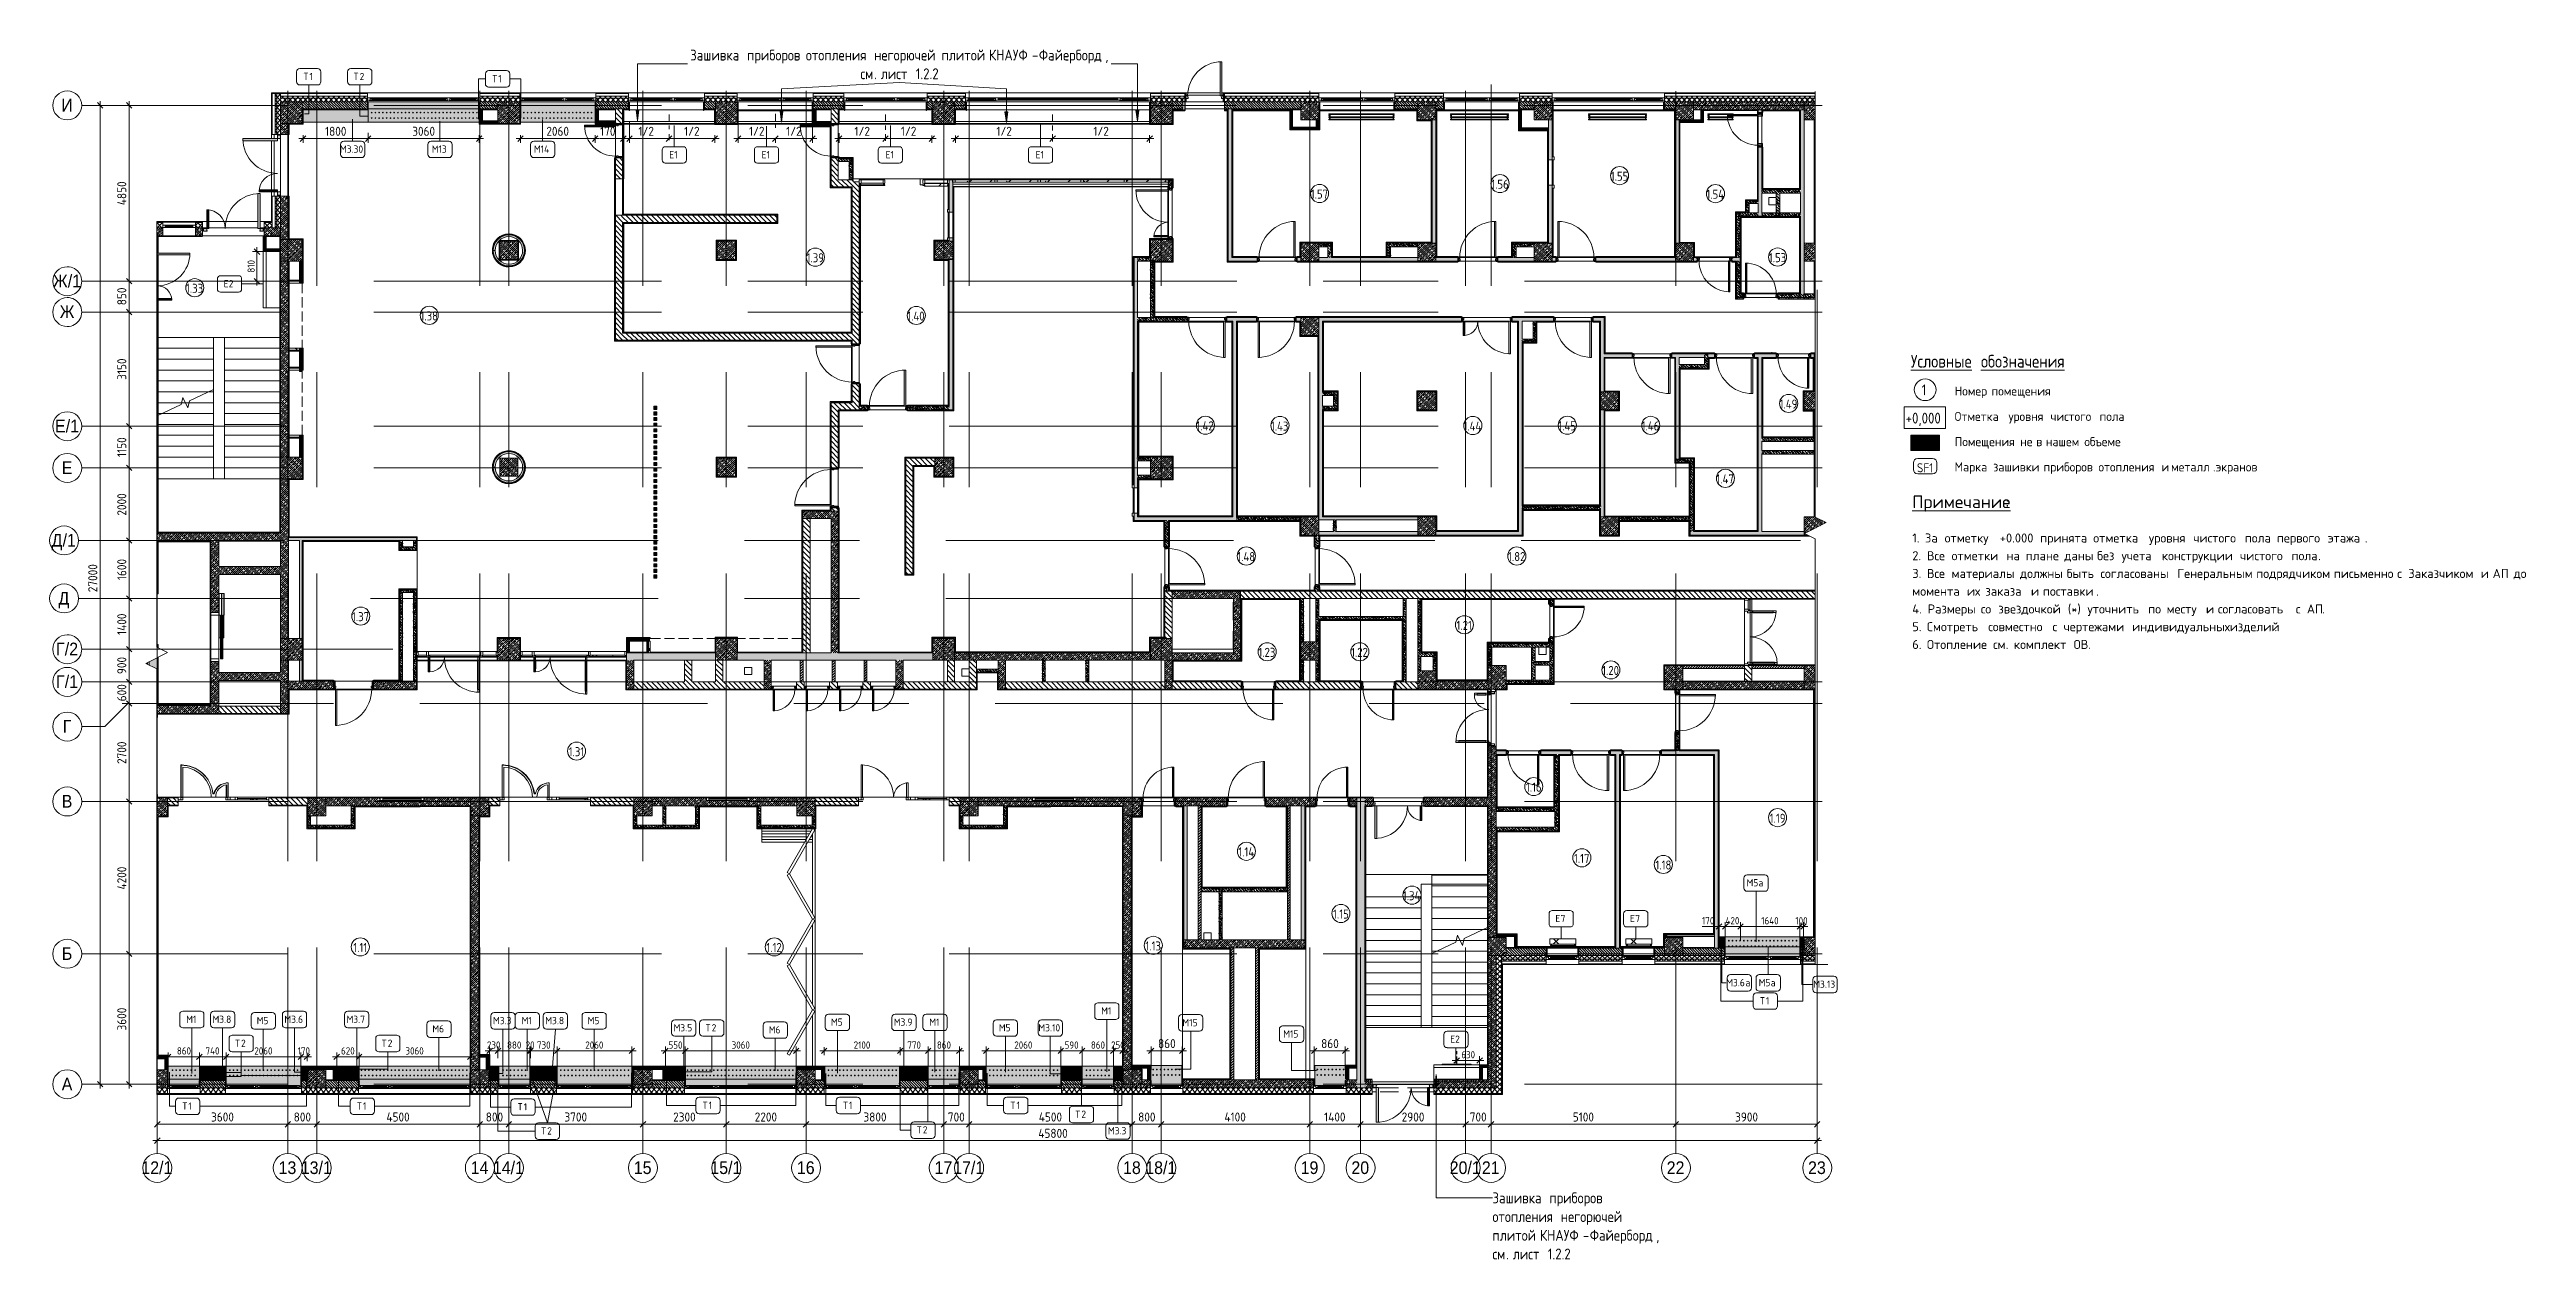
# Model space of a CAD drawing. Header units: millimetres. Extents: x -7229 to 200285, y -8553 to 29000.
# Drawn here: x 131943 to 200285, y -4831 to 28540 of the extents above; entities that cross this region are included whole.
import ezdxf

# ---------------------------------------------------------------- set-up
doc = ezdxf.new("R2010")
doc.units = ezdxf.units.MM
for name, pattern in [('200_ШТРИХ__ш1_п0_6_', [800, 500, -300]), ('ADSK_Штрих_ш2 п1', [300, 200, -100]), ('IMPORT-Невидимая', [391.222223, 282.222223, -109]), ('Осевая', [15875, 3175, -2381.25, 7937.5, -2381.25])]:
    doc.linetypes.add(name, pattern=pattern)
for name, color, linetype, lineweight in [('A-ANNO-DIMS', 7, 'Continuous', 9), ('A-ANNO-DIMS-100', 7, 'Continuous', 9), ('A-AREA-IDEN', 7, 'Continuous', 9), ('A-DETL-2', 7, 'Continuous', 9), ('A-DETL-3', 7, 'IMPORT-Невидимая', 13), ('A-DETL-4', 7, 'ADSK_Штрих_ш2 п1', 9), ('A-DETL-GENF', 7, 'Continuous', 9), ('A-DETL-MBND-1', 7, '200_ШТРИХ__ш1_п0_6_', 9), ('A-GLAZ-2', 7, 'Continuous', 9), ('A-GLAZ-CURT-2', 7, 'Continuous', 9), ('A-GLAZ-CWMG-3', 7, 'Continuous', 9), ('A-WALL-2', 7, 'Continuous', 9), ('A-WALL-4', 7, 'Continuous', 13), ('G-ANNO-TEXT', 7, 'Continuous', 9), ('I-WALL-7', 7, 'Continuous', 9), ('M-EQPM-2', 7, 'Continuous', 9), ('S-COLS-2', 7, 'Continuous', 9), ('S-STRS-2', 7, 'Continuous', 9), ('S-STRS-MBND-2', 7, 'Continuous', 9), ('Знаки', 7, 'Continuous', 9), ('Марки для знаков', 7, 'Continuous', 9), ('Оси', 7, 'Continuous', 9), ('Оси-1', 7, 'Continuous', 20), ('Оси-2', 7, 'Осевая', 9)]:
    doc.layers.add(name, color=color, linetype=linetype, lineweight=lineweight)
for name, color, linetype, lineweight, true_color in [('A-DETL-GENF-5', 7, 'Continuous', 9, 0xaaaaaa), ('A-DETL-GENF-6', 7, 'Continuous', 9, 0xe2e2e2), ('A-DETL-GENF-7', 7, 'Continuous', 9, 0x008000), ('A-DETL-GENF-8', 7, 'Continuous', 9, 0xf5f5f5), ('A-DOOR-5', 7, 'Continuous', 9, 0xaaaaaa), ('A-DOOR-6', 7, 'Continuous', 9, 0xe2e2e2), ('A-DOOR-FRAM-4', 7, 'Continuous', 9, 0xe2e2e2), ('A-DOOR-FRAM-5', 7, 'Continuous', 9, 0xaaaaaa), ('A-FLOR-3', 7, 'Continuous', 9, 0xaaaaaa), ('G-ANNO-TEXT-1', 7, 'Continuous', 9, 0x3c3c3c), ('G-ANNO-TEXT-2', 7, 'Continuous', 9, 0x008000), ('I-WALL-1', 7, 'Continuous', 5, 0xe7e7e7), ('I-WALL-4', 7, 'Continuous', 9, 0xe7e7e7), ('I-WALL-5', 7, 'Continuous', 9, 0xfefcd8), ('I-WALL-6', 7, 'Continuous', 9, 0xb5aa95), ('I-WALL-8', 7, 'Continuous', 9, 0x787878), ('I-WALL-9', 9, 'Continuous', 9, 0x808080), ('Знаки-1', 7, 'Continuous', 9, 0x787878), ('Знаки-2', 7, 'Continuous', 9, 0xd7cfbf), ('Знаки-3', 7, 'Continuous', 9, 0x383838), ('Знаки-4', 7, 'Continuous', 9, 0xddaaaa), ('Знаки-5', 7, 'Continuous', 9, 0xc0c0c0)]:
    doc.layers.add(name, color=color, linetype=linetype, lineweight=lineweight, true_color=true_color)
doc.styles.add('Arial_1', font='arial.ttf', dxfattribs={"width": 0.9, "height": 350})
doc.styles.add('GOST Common', font='GOST_Common.ttf', dxfattribs={"width": 0.9, "height": 250})
doc.styles.add('GOST Common_1', font='GOST_Common.ttf', dxfattribs={"height": 200})
doc.styles.add('GOST Common_2', font='GOST_Common.ttf', dxfattribs={"width": 0.9, "height": 300})
doc.styles.add('GOST Common_3', font='GOST_Common.ttf', dxfattribs={"height": 250})
doc.styles.add('GOST Common_4', font='GOST_Common.ttf', dxfattribs={"width": 0.9, "height": 350})
doc.styles.add('ISOCPEUR_1', font='isocpeur.ttf', dxfattribs={"width": 0.9, "height": 250})
doc.styles.add('ISOCPEUR_2', font='isocpeur.ttf', dxfattribs={"width": 0.9, "height": 200})
doc.styles.add('ISOCPEUR_3', font='isocpeur.ttf', dxfattribs={"height": 250})
doc.styles.add('ISOCPEUR_4', font='isocpeur.ttf', dxfattribs={"height": 350})
doc.dimstyles.new('ISO-2_0_0_9К_Средний_округл2_1', dxfattribs={"dimscale": 304.8, "dimtxt": 199.196235, "dimasz": 0.492126, "dimexe": 0.393701, "dimexo": 0, "dimgap": 0, "dimtad": 1, "dimdec": 0, "dimrnd": 10, "dimzin": 0, "dimdsep": 46, "dimtxsty": 'ISOCPEUR_2', "dimblk1": 'OBLIQUE', "dimblk2": 'OBLIQUE', "dimsah": 1, "dimcen": 0.09, "dimdle": 0.393701, "dimazin": 0, "dimtfac": 1, "dimtdec": 4, "dimtix": 1, "dimtmove": 0, "dimatfit": 3, "dimfxl": 1, "dimtvp": 1, "dimtolj": 1, "dimtzin": 0, "dimarcsym": 2})
doc.dimstyles.new('ISO-2_0_0_9К_Средний_округл2_2', dxfattribs={"dimscale": 304.8, "dimtxt": 199.196235, "dimasz": 0.492126, "dimexe": 0.393701, "dimexo": 0, "dimgap": 0, "dimtad": 1, "dimdec": 0, "dimrnd": 10, "dimzin": 0, "dimdsep": 46, "dimtxsty": 'ISOCPEUR_2', "dimblk1": 'OBLIQUE', "dimblk2": 'OBLIQUE', "dimsah": 1, "dimcen": 0.09, "dimdle": 0.393701, "dimazin": 0, "dimtfac": 1, "dimtdec": 4, "dimtix": 1, "dimtmove": 1, "dimatfit": 3, "dimfxl": 1, "dimtvp": 1, "dimtolj": 1, "dimtzin": 0, "dimarcsym": 2})
doc.dimstyles.new('ISO-2_5_0_9К_БОЛЬШОЙ', dxfattribs={"dimscale": 304.8, "dimtxt": 248.995294, "dimasz": 0.492126, "dimexe": 0.393701, "dimexo": 0.984252, "dimgap": 0, "dimtad": 1, "dimdec": 0, "dimrnd": 10, "dimzin": 0, "dimdsep": 46, "dimtxsty": 'ISOCPEUR_1', "dimblk1": 'OBLIQUE', "dimblk2": 'OBLIQUE', "dimsah": 1, "dimcen": 0.09, "dimdle": 0.393701, "dimazin": 0, "dimtfac": 1, "dimtdec": 4, "dimtix": 1, "dimtmove": 0, "dimatfit": 3, "dimfxl": 1, "dimtvp": 1, "dimtolj": 1, "dimtzin": 0, "dimarcsym": 2})
doc.dimstyles.new('ISO-2_5_0_9К_БОЛЬШОЙ_1', dxfattribs={"dimscale": 304.8, "dimtxt": 248.995294, "dimasz": 0.492126, "dimexe": 0.393701, "dimexo": 0.984252, "dimgap": 0, "dimtad": 1, "dimdec": 0, "dimrnd": 10, "dimzin": 0, "dimdsep": 46, "dimtxsty": 'ISOCPEUR_1', "dimblk1": 'OBLIQUE', "dimblk2": 'OBLIQUE', "dimsah": 1, "dimcen": 0.09, "dimdle": 0.393701, "dimazin": 0, "dimtfac": 1, "dimtdec": 4, "dimtix": 1, "dimtmove": 2, "dimatfit": 3, "dimfxl": 1, "dimtvp": 1, "dimtolj": 1, "dimtzin": 0, "dimarcsym": 2})
doc.dimstyles.new('ISO-2_5_0_9К_БОЛЬШОЙ_2', dxfattribs={"dimscale": 304.8, "dimtxt": 248.995294, "dimasz": 0.492126, "dimexe": 0.393701, "dimexo": 0.984252, "dimgap": 0, "dimtad": 1, "dimdec": 0, "dimrnd": 10, "dimzin": 0, "dimdsep": 46, "dimtxsty": 'ISOCPEUR_1', "dimblk1": 'OBLIQUE', "dimblk2": 'OBLIQUE', "dimsah": 1, "dimcen": 0.09, "dimdle": 0.393701, "dimazin": 0, "dimtfac": 1, "dimtdec": 4, "dimtix": 1, "dimtmove": 1, "dimatfit": 3, "dimfxl": 1, "dimtvp": 1, "dimtolj": 1, "dimtzin": 0, "dimarcsym": 2})
pattern_1 = [(45, (96155.96, 0), (-57.02463, 57.02463), []), (45, (96212.986, 0), (-57.02463, 57.02463), [100.806, -20.161, 3.353, -16.808])]
pattern_2 = [(45, (96155.96, 0), (-70.71068, 70.71068), []), (135, (96155.96, 0), (-70.71068, -70.71068), [])]
pattern_3 = [(135, (96155.96, 0), (-70.71068, -70.71068), [])]
pattern_4 = [(135, (96155.96, 0), (-35.35534, -35.35534), [])]
pattern_5 = [(135, (96155.96, 0), (-75.43415, -75.43415), [106.68, -17.78, 3.556, -17.78]), (135, (96155.96, 75.39), (-75.43415, -75.43415), []), (50, (96155.96, 0), (127.52922, -11.15758), [13.335, -146.685]), (355, (96155.96, 0), (-24.66966, 133.74002), [10.668, -117.348]), (100.451, (96166.59, -0.93), (102.85973, 122.58178), [11.333, -124.663]), (46.184, (96155.96, 35.56), (189.75516, -29.43036), [20.002, -220.027]), (96.636, (96171.77, 33.1), (166.1822, 173.1996), [17, -186.995]), (351.184, (96155.96, 35.56), (166.18393, 173.19757), [16.002, -176.022]), (21, (96173.74, 26.67), (106.13027, -71.58603), [13.335, -146.685]), (326, (96173.74, 26.67), (43.26188, 128.93175), [10.668, -117.348]), (71.451, (96182.58, 20.7), (149.39198, 57.34505), [11.333, -124.663]), (37.5, (96155.96, 0), (2.162228, 59.188357), [3.353, -112.573, 3.353, -115.773, -117.792]), (37.5, (96155.96, 0), (2.162228, 59.188357), [-235.052, 3.353, -114.44]), (7.5, (96155.96, 0), (46.773857, 70.126152), [3.353, -64.567, 3.353, -109.906, -44.894]), (7.5, (96155.96, 0), (46.773857, 70.126152), [-181.178, 3.353, -41.542]), (327.5, (96116.31, 0), (94.91367, -4.010093), [3.353, -41.097, 3.353, -135.331, -184.023]), (327.5, (96116.31, 0), (94.91367, -4.010093), [-183.134, 3.353, -180.67]), (317.5, (96098.53, 0), (103.69057, 17.79882), [3.353, -54.432, 3.353, -88.748, -130.683]), (317.5, (96098.53, 0), (103.69057, 17.79882), [-149.885, 3.353, -127.33])]
pattern_6 = [(135, (1826.41, 114.685), (-14.14214, -14.14214), []), (225, (1826.41, 114.685), (14.14214, -14.14214), [])]
pattern_7 = [(45, (-296.384, 114.685), (-14.1421, 14.1421), []), (135, (-296.384, 114.685), (-14.1421, -14.1421), [])]
pattern_8 = [(135, (1751.41, 114.685), (-14.14214, -14.14214), []), (225, (1751.41, 114.685), (14.14214, -14.14214), [])]
pattern_9 = [(45, (-371.384, 114.685), (-14.1421, 14.1421), []), (135, (-371.384, 114.685), (-14.1421, -14.1421), [])]
pattern_10 = [(135, (1826.41, 164.685), (-14.14214, -14.14214), []), (225, (1826.41, 164.685), (14.14214, -14.14214), [])]
pattern_11 = [(45, (-296.384, 164.685), (-14.1421, 14.1421), []), (135, (-296.384, 164.685), (-14.1421, -14.1421), [])]
pattern_12 = [(135, (1601.41, 114.685), (-14.14214, -14.14214), []), (225, (1601.41, 114.685), (14.14214, -14.14214), [])]
pattern_13 = [(45, (-521.384, 114.685), (-14.1421, 14.1421), []), (135, (-521.384, 114.685), (-14.1421, -14.1421), [])]
pattern_14 = [(135, (1751.41, 164.685), (-14.14214, -14.14214), []), (225, (1751.41, 164.685), (14.14214, -14.14214), [])]
pattern_15 = [(45, (-371.384, 164.685), (-14.1421, 14.1421), []), (135, (-371.384, 164.685), (-14.1421, -14.1421), [])]
pattern_16 = [(45, (96155.96, 0), (-35.35534, 35.35534), [])]
pattern_17 = [(135, (1826.41, 174.685), (-14.14214, -14.14214), []), (225, (1826.41, 174.685), (14.14214, -14.14214), [])]
pattern_18 = [(45, (-296.384, 174.685), (-14.1421, 14.1421), []), (135, (-296.384, 174.685), (-14.1421, -14.1421), [])]
pattern_19 = [(135, (1751.41, 174.685), (-14.14214, -14.14214), []), (225, (1751.41, 174.685), (14.14214, -14.14214), [])]
pattern_20 = [(45, (-371.384, 174.685), (-14.1421, 14.1421), []), (135, (-371.384, 174.685), (-14.1421, -14.1421), [])]
pattern_21 = [(135, (1951.41, 164.685), (-14.14214, -14.14214), []), (225, (1951.41, 164.685), (14.14214, -14.14214), [])]
pattern_22 = [(45, (-171.384, 164.685), (-14.1421, 14.1421), []), (135, (-171.384, 164.685), (-14.1421, -14.1421), [])]
pattern_23 = [(0, (96155.96, 0), (121.92, 30.48), [10.058, -81.382, 10.058, -81.382, -487.68]), (0, (96155.96, 0), (121.92, 30.48), [-182.88, 10.058, -172.822, 10.058, -81.382, -213.36]), (0, (96155.96, 0), (121.92, 30.48), [-457.2, 10.058, -50.902, 10.058, -142.342]), (120, (96201.68, 15.24), (-87.356454, 90.345817), [10.058, -81.382, 10.058, -81.382, -487.68]), (120, (96201.68, 15.24), (-87.356454, 90.345817), [-182.88, 10.058, -172.822, 10.058, -81.382, -213.36]), (120, (96201.68, 15.24), (-87.356454, 90.345817), [-457.2, 10.058, -50.902, 10.058, -142.342]), (240, (96216.92, 76.2), (-34.563546, -120.825817), [10.058, -81.382, 10.058, -81.382, -487.68]), (240, (96216.92, 76.2), (-34.563546, -120.825817), [-182.88, 10.058, -172.822, 10.058, -81.382, -213.36]), (240, (96216.92, 76.2), (-34.563546, -120.825817), [-457.2, 10.058, -50.902, 10.058, -142.342])]
pattern_24 = [(45, (96155.96, 0), (-106.06602, 106.06602), []), (135, (96155.96, 0), (-106.06602, -106.06602), [])]
pattern_25 = [(50, (96155.96, 0), (728.7365, -63.756), [76.2, -838.2]), (355, (96155.96, 0), (-140.972, 764.228), [60.96, -670.56]), (100.451, (96216.7, -5.3), (587.77, 700.467), [64.76, -712.36]), (46.184, (96156, 203.2), (1084.316, -168.171), [114.3, -1257.3]), (96.636, (96246.3, 189.2), (949.61, 989.71), [97.14, -1068.54]), (351.184, (96156, 203.2), (949.62, 989.701), [91.44, -1005.84]), (21, (96257.56, 152.4), (606.458, -409.0606), [76.2, -838.2]), (326, (96257.56, 152.4), (247.208, 736.753), [60.96, -670.56]), (71.451, (96308.1, 118.3), (853.668, 327.6855), [64.76, -712.36]), (37.5, (96155.96, 0), (12.3547, 338.2201), [33.528, -628.904, 33.528, -647.192, -673.1]), (37.5, (96155.96, 0), (12.3547, 338.2201), [-1343.152, 33.528, -639.572]), (7.5, (96155.96, 0), (267.2789, 400.7221), [33.528, -354.584, 33.528, -613.664, -256.54]), (7.5, (96155.96, 0), (267.2789, 400.7221), [-1035.304, 33.528, -223.012]), (327.5, (95929.4, 0), (542.3633, -22.9153), [33.528, -220.472, 33.528, -758.952, -1051.56]), (327.5, (95929.4, 0), (542.3633, -22.9153), [-1046.48, 33.528, -1018.032]), (317.5, (95827.8, 0), (592.517, 101.707), [33.528, -296.672, 33.528, -492.76, -746.76]), (317.5, (95827.8, 0), (592.517, 101.707), [-856.488, 33.528, -713.232])]

msp = doc.modelspace()

# ---------------------------------------------------------------- texts
at = {"layer": 'A-AREA-IDEN', "char_height": 250, "attachment_point": 1, "style": 'GOST Common'}
for s, insert, width in [('1.57', (166743.4, 24678.2), 606.076), ('1.56', (171721.4, 24951.2), 606.076), ('1.55', (175021, 25171.2), 606.076), ('1.54', (177658, 24674.7), 627.721), ('1.39', (152831.1, 22921.4), 606.076), ('1.53', (179381, 22924.9), 606.076), ('1.33', (135708.1, 22079.9), 606.076), ('1.38', (142177.2, 21318), 606.076), ('1.40', (155607.4, 21314.5), 627.721), ('1.49', (179677.8, 18887.1), 627.721), ('1.42', (163584.9, 18286.2), 627.721), ('1.43', (165641.8, 18279.2), 627.721), ('1.44', (170953.5, 18279.2), 649.367), ('1.45', (173569.3, 18286.2), 627.721), ('1.46', (175872.5, 18282.7), 627.721), ('1.47', (177932.9, 16822.1), 627.721), ('1.48', (164713.4, 14679.5), 627.721), ('1.82', (172185.5, 14679.5), 606.076), ('1.37', (140287.7, 13022.6), 606.076), ('1.21', (170763.2, 12783.4), 548.354), ('1.23', (165297.2, 12038.5), 606.076), ('1.22', (167854, 12038.5), 606.076), ('1.20', (174781.6, 11538.5), 606.076), ('1.31', (146266.7, 9298.3), 548.354), ('1.16', (172677.2, 8319.8), 548.354), ('1.19', (179404.9, 7462.7), 548.354), ('1.14', (164740.3, 6534.3), 570), ('1.17', (174004.1, 6355.3), 548.354), ('1.18', (176251.7, 6172.8), 548.354), ('1.15', (167356.5, 4820.2), 548.354), ('1.34', (169283.1, 5325.2), 627.721), ('1.11', (140323.2, 3898), 490.633), ('1.12', (151720.6, 3898), 548.354), ('1.13', (162178.6, 3939.5), 548.354)]:
    msp.add_mtext(s, dxfattribs=dict(at, insert=insert, width=width))
at = {"layer": 'G-ANNO-TEXT', "attachment_point": 1}
for s, insert, char_height, width, style in [('Зашивка', (149618.9, 28537.6), 300, 1789.367, 'GOST Common_2'), ('\\fGOST Common|b0|i0|c204|p34|;\\W.9; ', (151095.3, 28537.6), 300, 115.443, 'GOST Common_2'), ('приборов', (151190.5, 28537.6), 300, 1847.088, 'GOST Common_2'), ('\\fGOST Common|b0|i0|c204|p34|;\\W.9; ', (152714.5, 28537.6), 300, 115.443, 'GOST Common_2'), ('отопления', (152809.8, 28537.6), 300, 2171.771, 'GOST Common_2'), ('\\fGOST Common|b0|i0|c204|p34|;\\W.9; ', (154601.6, 28537.6), 300, 115.443, 'GOST Common_2'), ('негорючей', (154696.9, 28537.6), 300, 2135.695, 'GOST Common_2'), (' 1.2.2', (155679.2, 28021.6), 300, 952.405, 'GOST Common_2'), ('\\fGOST Common|b0|i0|c204|p34|;\\W.9; ', (156459, 28537.6), 300, 115.443, 'GOST Common_2'), ('плитой', (156554.3, 28537.6), 300, 1471.898, 'GOST Common_2'), ('\\fGOST Common|b0|i0|c204|p34|;\\W.9; ', (157768.7, 28537.6), 300, 115.443, 'GOST Common_2'), ('КНАУФ', (157864, 28537.6), 300, 1435.822, 'GOST Common_2'), ('\\fGOST Common|b0|i0|c204|p34|;\\W.9;-', (159048.6, 28537.6), 300, 230.886, 'GOST Common_2'), ('Файерборд', (159239.1, 28537.6), 300, 2222.278, 'GOST Common_2'), (', ', (161072.7, 28537.6), 300, 202.025, 'GOST Common_2'), ('см', (154315.9, 28021.6), 300, 461.772, 'GOST Common_2'), ('. ', (154696.9, 28021.6), 300, 216.456, 'GOST Common_2'), ('лист', (154875.5, 28021.6), 300, 974.05, 'GOST Common_2'), ('\\LУсловные', (183300.1, 20117.7), 350, 2215.063, 'GOST Common_4'), ('\\L\\fGOST Common|b0|i0|c204|p34|;\\W.9;\\L ', (185127.7, 20117.7), 350, 129.873, 'GOST Common_4'), ('\\Lобозначения', (185234.9, 20117.7), 350, 3015.948, 'GOST Common_4'), ('\\fGOST Common|b0|i0|c204|p34|;\\W.9;1', (183600.1, 19303.4), 300, 173.165, 'GOST Common_2'), ('\\LПримечание', (183338.8, 16240.6), 350, 3110.548, 'ISOCPEUR_4'), ('\\L\\fISOCPEUR|b0|i0|c204|p34|;\\L:', (185905.3, 16240.6), 350, 128.27, 'ISOCPEUR_4'), ('1. ', (183338.8, 15192.7), 250, 424.894, 'ISOCPEUR_3'), ('За', (183689.4, 15192.7), 250, 472.996, 'ISOCPEUR_3'), ('\\fISOCPEUR|b0|i0|c204|p34|; ', (184079.6, 15192.7), 250, 184.388, 'ISOCPEUR_3'), ('отметку', (184231.8, 15192.7), 250, 1651.476, 'ISOCPEUR_3'), (' +0.000 ', (185594.4, 15192.7), 250, 1539.24, 'ISOCPEUR_3'), ('принята', (186864.4, 15192.7), 250, 1595.358, 'ISOCPEUR_3'), ('\\fISOCPEUR|b0|i0|c204|p34|; ', (188180.7, 15192.7), 250, 184.388, 'ISOCPEUR_3'), ('отметка', (188332.8, 15192.7), 250, 1675.527, 'ISOCPEUR_3'), ('\\fISOCPEUR|b0|i0|c204|p34|; ', (189715.3, 15192.7), 250, 184.388, 'ISOCPEUR_3'), ('уровня', (189867.4, 15192.7), 250, 1298.734, 'ISOCPEUR_3'), ('\\fISOCPEUR|b0|i0|c204|p34|; ', (190939, 15192.7), 250, 184.388, 'ISOCPEUR_3'), ('чистого', (191091.1, 15192.7), 250, 1539.24, 'ISOCPEUR_3'), ('\\fISOCPEUR|b0|i0|c204|p34|; ', (192361.1, 15192.7), 250, 184.388, 'ISOCPEUR_3'), ('пола', (192513.2, 15192.7), 250, 889.873, 'ISOCPEUR_3'), ('\\fISOCPEUR|b0|i0|c204|p34|; ', (193247.5, 15192.7), 250, 184.388, 'ISOCPEUR_3'), ('первого', (193399.6, 15192.7), 250, 1515.189, 'ISOCPEUR_3'), ('\\fISOCPEUR|b0|i0|c204|p34|; ', (194649.8, 15192.7), 250, 184.388, 'ISOCPEUR_3'), ('этажа', (194801.9, 15192.7), 250, 1242.616, 'ISOCPEUR_3'), ('2. ', (183338.8, 14703.2), 250, 489.029, 'ISOCPEUR_3'), ('Все', (183742.3, 14703.2), 250, 641.35, 'ISOCPEUR_3'), ('\\fISOCPEUR|b0|i0|c204|p34|; ', (184271.5, 14703.2), 250, 184.388, 'ISOCPEUR_3'), ('отметки', (184423.6, 14703.2), 250, 1651.476, 'ISOCPEUR_3'), ('\\fISOCPEUR|b0|i0|c204|p34|; ', (185786.2, 14703.2), 250, 184.388, 'ISOCPEUR_3'), ('на', (185938.3, 14703.2), 250, 456.962, 'ISOCPEUR_3'), ('\\fISOCPEUR|b0|i0|c204|p34|; ', (186315.4, 14703.2), 250, 184.388, 'ISOCPEUR_3'), ('плане', (186467.5, 14703.2), 250, 1106.329, 'ISOCPEUR_3'), ('\\fISOCPEUR|b0|i0|c204|p34|; ', (187380.3, 14703.2), 250, 184.388, 'ISOCPEUR_3'), ('даны', (187532.5, 14703.2), 250, 913.924, 'ISOCPEUR_3'), ('\\fISOCPEUR|b0|i0|c204|p34|; ', (188286.5, 14703.2), 250, 184.388, 'ISOCPEUR_3'), ('без', (188438.7, 14703.2), 250, 633.333, 'ISOCPEUR_3'), ('\\fISOCPEUR|b0|i0|c204|p34|; ', (188961.2, 14703.2), 250, 184.388, 'ISOCPEUR_3'), ('учета', (189113.3, 14703.2), 250, 1162.447, 'ISOCPEUR_3'), ('\\fISOCPEUR|b0|i0|c204|p34|; ', (190072.5, 14703.2), 250, 184.388, 'ISOCPEUR_3'), ('конструкции', (190224.6, 14703.2), 250, 2429.113, 'ISOCPEUR_3'), ('\\fISOCPEUR|b0|i0|c204|p34|; ', (192228.8, 14703.2), 250, 184.388, 'ISOCPEUR_3'), ('чистого', (192381, 14703.2), 250, 1539.24, 'ISOCPEUR_3'), ('\\fISOCPEUR|b0|i0|c204|p34|; ', (193651, 14703.2), 250, 184.388, 'ISOCPEUR_3'), ('пола', (193803.1, 14703.2), 250, 889.873, 'ISOCPEUR_3'), ('\\fISOCPEUR|b0|i0|c204|p34|;.', (194537.3, 14703.2), 250, 88.186, 'ISOCPEUR_3'), ('\\fISOCPEUR|b0|i0|c204|p34|;.', (195827.1, 15192.7), 250, 88.186, 'ISOCPEUR_3'), ('3. ', (183338.8, 14213.7), 250, 489.029, 'ISOCPEUR_3'), ('Все', (183742.3, 14213.7), 250, 641.35, 'ISOCPEUR_3'), ('\\fISOCPEUR|b0|i0|c204|p34|; ', (184271.5, 14213.7), 250, 184.388, 'ISOCPEUR_3'), ('материалы', (184423.6, 14213.7), 250, 2100.421, 'ISOCPEUR_3'), ('\\fISOCPEUR|b0|i0|c204|p34|; ', (184694.8, 13724.3), 250, 184.388, 'ISOCPEUR_3'), ('\\fISOCPEUR|b0|i0|c204|p34|; ', (185204.1, 13724.3), 250, 184.388, 'ISOCPEUR_3'), ('заказа', (185356.3, 13724.3), 250, 1338.818, 'ISOCPEUR_3'), ('\\fISOCPEUR|b0|i0|c204|p34|; ', (186156.6, 14213.7), 250, 184.388, 'ISOCPEUR_3'), ('должны', (186308.8, 14213.7), 250, 1378.902, 'ISOCPEUR_3'), ('\\fISOCPEUR|b0|i0|c204|p34|; ', (186460.9, 13724.3), 250, 184.388, 'ISOCPEUR_3'), ('\\fISOCPEUR|b0|i0|c204|p34|; ', (186791.6, 13724.3), 250, 184.388, 'ISOCPEUR_3'), ('\\fISOCPEUR|b0|i0|c204|p34|; ', (187446.5, 14213.7), 250, 184.388, 'ISOCPEUR_3'), ('быть', (187598.6, 14213.7), 250, 945.991, 'ISOCPEUR_3'), ('\\fISOCPEUR|b0|i0|c204|p34|; ', (188379.1, 14213.7), 250, 184.388, 'ISOCPEUR_3'), ('согласованы', (188531.3, 14213.7), 250, 2389.029, 'ISOCPEUR_3'), ('\\fISOCPEUR|b0|i0|c204|p34|; ', (190502.4, 14213.7), 250, 184.388, 'ISOCPEUR_3'), ('Генеральным', (190654.5, 14213.7), 250, 2453.164, 'ISOCPEUR_3'), ('\\fISOCPEUR|b0|i0|c204|p34|; ', (192678.6, 14213.7), 250, 184.388, 'ISOCPEUR_3'), ('подрядчиком', (192830.7, 14213.7), 250, 2405.062, 'ISOCPEUR_3'), ('\\fISOCPEUR|b0|i0|c204|p34|; ', (194815.1, 14213.7), 250, 184.388, 'ISOCPEUR_3'), ('письменно', (194967.3, 14213.7), 250, 1940.084, 'ISOCPEUR_3'), ('\\fISOCPEUR|b0|i0|c204|p34|; ', (196568, 14213.7), 250, 184.388, 'ISOCPEUR_3'), ('\\fISOCPEUR|b0|i0|c204|p34|;с', (196720.1, 14213.7), 250, 184.388, 'ISOCPEUR_3'), ('\\fISOCPEUR|b0|i0|c204|p34|; ', (196872.3, 14213.7), 250, 184.388, 'ISOCPEUR_3'), ('Заказчиком', (197024.4, 14213.7), 250, 2236.708, 'ISOCPEUR_3'), ('\\fISOCPEUR|b0|i0|c204|p34|; ', (198869.9, 14213.7), 250, 184.388, 'ISOCPEUR_3'), ('\\fISOCPEUR|b0|i0|c204|p34|;и', (199022, 14213.7), 250, 216.456, 'ISOCPEUR_3'), ('\\fISOCPEUR|b0|i0|c204|p34|; ', (199200.6, 14213.7), 250, 184.388, 'ISOCPEUR_3'), ('АП', (199352.7, 14213.7), 250, 513.08, 'ISOCPEUR_3'), ('\\fISOCPEUR|b0|i0|c204|p34|; ', (199776.1, 14213.7), 250, 184.388, 'ISOCPEUR_3'), ('до', (199928.2, 14213.7), 250, 432.911, 'ISOCPEUR_3'), ('\\fISOCPEUR|b0|i0|c204|p34|; ', (200285.4, 14213.7), 250, 184.388, 'ISOCPEUR_3'), ('4. ', (183338.8, 13234.8), 250, 513.08, 'ISOCPEUR_3'), ('момента', (183338.8, 13724.3), 250, 1643.459, 'ISOCPEUR_3'), ('Размеры', (183762.1, 13234.8), 250, 1595.358, 'ISOCPEUR_3'), ('их', (184846.9, 13724.3), 250, 432.911, 'ISOCPEUR_3'), ('\\fISOCPEUR|b0|i0|c204|p34|; ', (185078.5, 13234.8), 250, 184.388, 'ISOCPEUR_3'), ('со', (185230.6, 13234.8), 250, 400.844, 'ISOCPEUR_3'), ('\\fISOCPEUR|b0|i0|c204|p34|; ', (185561.3, 13234.8), 250, 184.388, 'ISOCPEUR_3'), ('звездочкой', (185713.5, 13234.8), 250, 2132.489, 'ISOCPEUR_3'), ('\\fISOCPEUR|b0|i0|c204|p34|;и', (186613, 13724.3), 250, 216.456, 'ISOCPEUR_3'), ('поставки', (186943.8, 13724.3), 250, 1779.746, 'ISOCPEUR_3'), (' (*) ', (187472.9, 13234.8), 250, 849.789, 'ISOCPEUR_3'), ('уточнить', (188174.1, 13234.8), 250, 1843.881, 'ISOCPEUR_3'), ('\\fISOCPEUR|b0|i0|c204|p34|;.', (188412.2, 13724.3), 250, 88.186, 'ISOCPEUR_3'), ('\\fISOCPEUR|b0|i0|c204|p34|; ', (189695.4, 13234.8), 250, 184.388, 'ISOCPEUR_3'), ('по', (189847.6, 13234.8), 250, 432.911, 'ISOCPEUR_3'), ('\\fISOCPEUR|b0|i0|c204|p34|; ', (190204.8, 13234.8), 250, 184.388, 'ISOCPEUR_3'), ('месту', (190356.9, 13234.8), 250, 1130.379, 'ISOCPEUR_3'), ('\\fISOCPEUR|b0|i0|c204|p34|; ', (191289.5, 13234.8), 250, 184.388, 'ISOCPEUR_3'), ('\\fISOCPEUR|b0|i0|c204|p34|;и', (191441.7, 13234.8), 250, 216.456, 'ISOCPEUR_3'), ('\\fISOCPEUR|b0|i0|c204|p34|; ', (191620.3, 13234.8), 250, 184.388, 'ISOCPEUR_3'), ('согласовать', (191772.4, 13234.8), 250, 2421.096, 'ISOCPEUR_3'), ('\\fISOCPEUR|b0|i0|c204|p34|; ', (193770, 13234.8), 250, 184.388, 'ISOCPEUR_3'), ('\\fISOCPEUR|b0|i0|c204|p34|;с', (193922.1, 13234.8), 250, 184.388, 'ISOCPEUR_3'), ('\\fISOCPEUR|b0|i0|c204|p34|; ', (194074.3, 13234.8), 250, 184.388, 'ISOCPEUR_3'), ('АП', (194226.4, 13234.8), 250, 513.08, 'ISOCPEUR_3'), ('\\fISOCPEUR|b0|i0|c204|p34|;.', (194649.8, 13234.8), 250, 88.186, 'ISOCPEUR_3'), ('5. ', (183338.8, 12745.3), 250, 489.029, 'ISOCPEUR_3'), ('Смотреть', (183742.3, 12745.3), 250, 1867.932, 'ISOCPEUR_3'), ('\\fISOCPEUR|b0|i0|c204|p34|; ', (185283.5, 12745.3), 250, 184.388, 'ISOCPEUR_3'), ('совместно', (185435.6, 12745.3), 250, 1964.134, 'ISOCPEUR_3'), ('\\fISOCPEUR|b0|i0|c204|p34|; ', (187056.2, 12745.3), 250, 184.388, 'ISOCPEUR_3'), ('\\fISOCPEUR|b0|i0|c204|p34|;с', (187208.3, 12745.3), 250, 184.388, 'ISOCPEUR_3'), ('\\fISOCPEUR|b0|i0|c204|p34|; ', (187360.5, 12745.3), 250, 184.388, 'ISOCPEUR_3'), ('чертежами', (187512.6, 12745.3), 250, 2108.438, 'ISOCPEUR_3'), ('\\fISOCPEUR|b0|i0|c204|p34|; ', (189252.3, 12745.3), 250, 184.388, 'ISOCPEUR_3'), ('индивидуальных', (189404.4, 12745.3), 250, 3078.48, 'ISOCPEUR_3'), ('\\fISOCPEUR|b0|i0|c204|p34|; ', (191944.4, 12745.3), 250, 184.388, 'ISOCPEUR_3'), ('изделий', (192096.5, 12745.3), 250, 1499.156, 'ISOCPEUR_3'), ('\\fISOCPEUR|b0|i0|c204|p34|;.', (193333.5, 12745.3), 250, 88.186, 'ISOCPEUR_3'), ('6. ', (183338.8, 12255.8), 250, 489.029, 'ISOCPEUR_3'), ('Отопление', (183742.3, 12255.8), 250, 2028.269, 'ISOCPEUR_3'), ('\\fISOCPEUR|b0|i0|c204|p34|; ', (185415.8, 12255.8), 250, 184.388, 'ISOCPEUR_3'), ('см', (185567.9, 12255.8), 250, 424.894, 'ISOCPEUR_3'), ('. ', (185918.5, 12255.8), 250, 272.574, 'ISOCPEUR_3'), ('комплект', (186143.4, 12255.8), 250, 1811.814, 'ISOCPEUR_3'), ('\\fISOCPEUR|b0|i0|c204|p34|; ', (187638.3, 12255.8), 250, 184.388, 'ISOCPEUR_3'), ('ОВ', (187790.4, 12255.8), 250, 481.013, 'ISOCPEUR_3'), ('\\fISOCPEUR|b0|i0|c204|p34|;.', (188187.3, 12255.8), 250, 88.186, 'ISOCPEUR_3'), ('Зашивка', (171755.2, -2983.5), 300, 1789.367, 'GOST Common_2'), ('\\fGOST Common|b0|i0|c204|p34|;\\W.9; ', (173231.6, -2983.5), 300, 115.443, 'GOST Common_2'), ('приборов', (173326.8, -2983.5), 300, 1847.088, 'GOST Common_2'), ('\\fGOST Common|b0|i0|c204|p34|;\\W.9; ', (174850.8, -2983.5), 300, 115.443, 'GOST Common_2'), ('отопления', (171755.2, -3499.4), 300, 2171.771, 'GOST Common_2'), ('плитой', (171755.2, -4015.4), 300, 1471.898, 'GOST Common_2'), ('\\fGOST Common|b0|i0|c204|p34|;\\W.9; ', (172969.6, -4015.4), 300, 115.443, 'GOST Common_2'), ('КНАУФ', (173064.9, -4015.4), 300, 1435.822, 'GOST Common_2'), ('\\fGOST Common|b0|i0|c204|p34|;\\W.9; ', (173547.1, -3499.4), 300, 115.443, 'GOST Common_2'), ('негорючей', (173642.3, -3499.4), 300, 2135.695, 'GOST Common_2'), ('Файерборд', (174440.1, -4015.4), 300, 2222.278, 'GOST Common_2'), ('\\fGOST Common|b0|i0|c204|p34|;\\W.9; ', (175404.5, -3499.4), 300, 115.443, 'GOST Common_2'), ('см', (171755.2, -4531.3), 300, 461.772, 'GOST Common_2'), ('лист', (172314.8, -4531.3), 300, 974.05, 'GOST Common_2'), (' 1.2.2', (173118.5, -4531.3), 300, 952.405, 'GOST Common_2'), ('\\fGOST Common|b0|i0|c204|p34|;\\W.9;-', (174249.6, -4015.4), 300, 230.886, 'GOST Common_2'), (', ', (176273.6, -4015.4), 300, 230.886, 'GOST Common_2'), ('. ', (172136.2, -4531.3), 300, 216.456, 'GOST Common_2')]:
    msp.add_mtext(s, dxfattribs=dict(at, insert=insert, char_height=char_height, width=width, style=style))
at = {"layer": 'G-ANNO-TEXT-1', "attachment_point": 1}
for s, insert, char_height, width, style in [('Номер', (184506.4, 19246.1), 250, 1130.379, 'GOST Common_3'), ('\\fGOST Common|b0|i0|c204|p34|; ', (185439, 19246.1), 250, 104.219, 'GOST Common_3'), ('помещения', (185525, 19246.1), 250, 2060.337, 'GOST Common_3'), ('+0,000', (183157.7, 18523.4), 300, 1269.873, 'GOST Common_2'), ('Отметка', (184506.4, 18546.1), 250, 1699.578, 'GOST Common_3'), ('\\fGOST Common|b0|i0|c204|p34|; ', (185908.7, 18546.1), 250, 104.219, 'GOST Common_3'), ('уровня', (185994.7, 18546.1), 250, 1298.734, 'GOST Common_3'), ('\\fGOST Common|b0|i0|c204|p34|; ', (187066.2, 18546.1), 250, 104.219, 'GOST Common_3'), ('чистого', (187152.2, 18546.1), 250, 1539.24, 'GOST Common_3'), ('\\fGOST Common|b0|i0|c204|p34|; ', (188422.2, 18546.1), 250, 104.219, 'GOST Common_3'), ('пола', (188508.2, 18546.1), 250, 889.873, 'GOST Common_3'), ('Помещения', (184508.8, 17849.1), 250, 2084.387, 'GOST Common_3'), ('\\fGOST Common|b0|i0|c204|p34|; ', (186228.6, 17849.1), 250, 104.219, 'GOST Common_3'), ('не', (186314.6, 17849.1), 250, 432.911, 'GOST Common_3'), ('\\fGOST Common|b0|i0|c204|p34|; ', (186671.7, 17849.1), 250, 104.219, 'GOST Common_3'), ('\\fGOST Common|b0|i0|c204|p34|;в', (186757.7, 17849.1), 250, 216.456, 'GOST Common_3'), ('\\fGOST Common|b0|i0|c204|p34|; ', (186936.3, 17849.1), 250, 104.219, 'GOST Common_3'), ('нашем', (187022.3, 17849.1), 250, 1186.497, 'GOST Common_3'), ('\\fGOST Common|b0|i0|c204|p34|; ', (188001.3, 17849.1), 250, 104.219, 'GOST Common_3'), ('объеме', (188087.3, 17849.1), 250, 1362.869, 'GOST Common_3'), ('Марка', (184506.4, 17151.9), 250, 1186.497, 'GOST Common_3'), ('\\fGOST Common|b0|i0|c204|p34|; ', (185485.4, 17151.9), 250, 104.219, 'GOST Common_3'), ('зашивки', (185571.3, 17151.9), 250, 1579.324, 'GOST Common_3'), ('\\fGOST Common|b0|i0|c204|p34|; ', (186874.4, 17151.9), 250, 104.219, 'GOST Common_3'), ('приборов', (186960.4, 17151.9), 250, 1731.645, 'GOST Common_3'), ('\\fGOST Common|b0|i0|c204|p34|; ', (188389.2, 17151.9), 250, 104.219, 'GOST Common_3'), ('\\fGOST Common|b0|i0|c204|p34|; ', (190128.8, 17151.9), 250, 104.219, 'GOST Common_3'), ('\\fGOST Common|b0|i0|c204|p34|; ', (190393.4, 17151.9), 250, 104.219, 'GOST Common_3'), ('\\fGOST Common|b0|i0|c204|p34|; ', (192979.7, 17151.9), 250, 104.219, 'GOST Common_3'), ('отопления', (188475.1, 17151.9), 250, 2004.219, 'GOST Common_3'), ('\\fGOST Common|b0|i0|c204|p34|;и', (190214.8, 17151.9), 250, 216.456, 'GOST Common_3'), ('металл', (190479.4, 17151.9), 250, 1402.953, 'GOST Common_3'), ('\\fGOST Common|b0|i0|c204|p34|;.', (191636.9, 17151.9), 250, 88.186, 'GOST Common_3'), ('экранов', (191709.7, 17151.9), 250, 1539.24, 'GOST Common_3')]:
    msp.add_mtext(s, dxfattribs=dict(at, insert=insert, char_height=char_height, width=width, style=style))
at = {"layer": 'G-ANNO-TEXT-2', "insert": (183466.6, 17129.2), "char_height": 250, "width": 548.354, "attachment_point": 1, "style": 'ISOCPEUR_1'}
msp.add_mtext('SF1', dxfattribs=at)
at = {"layer": 'Марки для знаков', "char_height": 200, "attachment_point": 1, "style": 'GOST Common_1'}
for s, insert, width in [('\\fGOST Common|b0|i0|c204|p34|;Т', (138948.3, 27897.7), 200.422), ('\\fGOST Common|b0|i0|c204|p34|;1', (139113.6, 27897.7), 120.253), ('\\fGOST Common|b0|i0|c204|p34|;Т', (140332.8, 27897.8), 200.422), ('\\fGOST Common|b0|i0|c204|p34|;2', (140498.1, 27897.8), 176.371), ('\\fGOST Common|b0|i0|c204|p34|;Т', (144157.1, 27836.8), 200.422), ('\\fGOST Common|b0|i0|c204|p34|;1', (144322.5, 27836.8), 120.253), ('\\fGOST Common|b0|i0|c204|p34|;М', (139955.4, 25894.1), 224.472), ('3.30', (140140.6, 25894.1), 585.232), ('\\fGOST Common|b0|i0|c204|p34|;М', (142488, 25894.1), 224.472), ('13', (142673.3, 25894.1), 288.607), ('\\fGOST Common|b0|i0|c204|p34|;М', (145307.1, 25894.1), 224.472), ('14', (145492.3, 25894.1), 320.675), ('E1', (149042.4, 25739.1), 296.624), ('E1', (151587.7, 25739.1), 296.624), ('E1', (155007.5, 25739.1), 296.624), ('E1', (159148.2, 25739.1), 296.624), ('E2', (136748.1, 22181.5), 352.742), ('\\fGOST Common|b0|i0|c204|p34|;М', (178765.6, 5657.7), 224.472), ('\\fGOST Common|b0|i0|c204|p34|;5', (178950.8, 5657.7), 176.371), ('\\fGOST Common|b0|i0|c204|p34|;а', (179096.4, 5657.7), 200.422), ('\\fGOST Common|b0|i0|c204|p34|;Е', (173490.3, 4673.5), 176.371), ('\\fGOST Common|b0|i0|c204|p34|;7', (173635.8, 4673.5), 176.371), ('\\fGOST Common|b0|i0|c204|p34|;Е', (175550, 4673.5), 176.371), ('\\fGOST Common|b0|i0|c204|p34|;7', (175695.6, 4673.5), 176.371), ('\\fGOST Common|b0|i0|c204|p34|;М', (178205.5, 2902.7), 224.472), ('3.6', (178390.7, 2902.7), 416.877), ('\\fGOST Common|b0|i0|c204|p34|;а', (178734.7, 2902.7), 200.422), ('\\fGOST Common|b0|i0|c204|p34|;М', (179100.6, 2903.7), 224.472), ('\\fGOST Common|b0|i0|c204|p34|;5', (179285.8, 2903.7), 176.371), ('\\fGOST Common|b0|i0|c204|p34|;а', (179431.3, 2903.7), 200.422), ('\\fGOST Common|b0|i0|c204|p34|;М', (180607, 2859.8), 224.472), ('3.13', (180792.2, 2859.8), 529.114), ('\\fGOST Common|b0|i0|c204|p34|;М', (160958.3, 2124.6), 224.472), ('\\fGOST Common|b0|i0|c204|p34|;1', (161143.5, 2124.6), 120.253), ('\\fGOST Common|b0|i0|c204|p34|;Т', (179134.9, 2402.5), 200.422), ('\\fGOST Common|b0|i0|c204|p34|;1', (179300.3, 2402.5), 120.253), ('\\fGOST Common|b0|i0|c204|p34|;М', (135712.1, 1892), 224.472), ('\\fGOST Common|b0|i0|c204|p34|;1', (135897.3, 1892), 120.253), ('\\fGOST Common|b0|i0|c204|p34|;М', (136438.3, 1892), 224.472), ('3.8', (136623.5, 1892), 416.877), ('\\fGOST Common|b0|i0|c204|p34|;М', (137658.9, 1856.8), 224.472), ('\\fGOST Common|b0|i0|c204|p34|;5', (137844.1, 1856.8), 176.371), ('\\fGOST Common|b0|i0|c204|p34|;М', (138422.6, 1892), 224.472), ('3.6', (138607.8, 1892), 416.877), ('\\fGOST Common|b0|i0|c204|p34|;М', (140137.4, 1892), 224.472), ('3.7', (140322.6, 1892), 416.877), ('\\fGOST Common|b0|i0|c204|p34|;М', (142505.7, 1629), 224.472), ('\\fGOST Common|b0|i0|c204|p34|;6', (142690.9, 1629), 176.371), ('\\fGOST Common|b0|i0|c204|p34|;М', (144177.8, 1856.8), 224.472), ('3.3', (144363, 1856.8), 408.861), ('\\fGOST Common|b0|i0|c204|p34|;М', (144968.3, 1856.8), 224.472), ('\\fGOST Common|b0|i0|c204|p34|;1', (145153.5, 1856.8), 120.253), ('\\fGOST Common|b0|i0|c204|p34|;М', (145620.7, 1856.8), 224.472), ('3.8', (145805.9, 1856.8), 416.877), ('\\fGOST Common|b0|i0|c204|p34|;М', (146789.7, 1856.8), 224.472), ('\\fGOST Common|b0|i0|c204|p34|;5', (146974.9, 1856.8), 176.371), ('\\fGOST Common|b0|i0|c204|p34|;М', (149160.6, 1659), 224.472), ('3.5', (149345.8, 1659), 416.877), ('\\fGOST Common|b0|i0|c204|p34|;Т', (150045.5, 1659), 200.422), ('\\fGOST Common|b0|i0|c204|p34|;2', (150210.8, 1659), 176.371), ('\\fGOST Common|b0|i0|c204|p34|;М', (151787, 1603.3), 224.472), ('\\fGOST Common|b0|i0|c204|p34|;6', (151972.2, 1603.3), 176.371), ('\\fGOST Common|b0|i0|c204|p34|;М', (153502.4, 1814.8), 224.472), ('\\fGOST Common|b0|i0|c204|p34|;5', (153687.6, 1814.8), 176.371), ('\\fGOST Common|b0|i0|c204|p34|;М', (155236.2, 1814.8), 224.472), ('3.9', (155421.4, 1814.8), 416.877), ('\\fGOST Common|b0|i0|c204|p34|;М', (156215.8, 1814.8), 224.472), ('\\fGOST Common|b0|i0|c204|p34|;1', (156401, 1814.8), 120.253), ('\\fGOST Common|b0|i0|c204|p34|;М', (158134.6, 1659), 224.472), ('\\fGOST Common|b0|i0|c204|p34|;5', (158319.8, 1659), 176.371), ('\\fGOST Common|b0|i0|c204|p34|;М', (159226.4, 1659), 224.472), ('3.10', (159411.6, 1659), 537.131), ('\\fGOST Common|b0|i0|c204|p34|;М', (163199.7, 1800), 224.472), ('15', (163384.9, 1800), 296.624), ('\\fGOST Common|b0|i0|c204|p34|;М', (165981.8, 1487.5), 224.472), ('15', (166167, 1487.5), 296.624), ('\\fGOST Common|b0|i0|c204|p34|;Т', (137060, 1231), 200.422), ('\\fGOST Common|b0|i0|c204|p34|;2', (137225.4, 1231), 176.371), ('\\fGOST Common|b0|i0|c204|p34|;Т', (141107, 1231), 200.422), ('\\fGOST Common|b0|i0|c204|p34|;2', (141272.4, 1231), 176.371), ('E2', (170588.5, 1344.5), 352.742), ('\\fGOST Common|b0|i0|c204|p34|;Т', (135607.3, -501), 200.422), ('\\fGOST Common|b0|i0|c204|p34|;1', (135772.7, -501), 120.253), ('\\fGOST Common|b0|i0|c204|p34|;Т', (140423.7, -501), 200.422), ('\\fGOST Common|b0|i0|c204|p34|;1', (140589.1, -501), 120.253), ('\\fGOST Common|b0|i0|c204|p34|;Т', (144860.5, -521.1), 200.422), ('\\fGOST Common|b0|i0|c204|p34|;1', (145025.9, -521.1), 120.253), ('\\fGOST Common|b0|i0|c204|p34|;Т', (149964.1, -480.5), 200.422), ('\\fGOST Common|b0|i0|c204|p34|;1', (150129.4, -480.5), 120.253), ('\\fGOST Common|b0|i0|c204|p34|;Т', (153834.4, -480.5), 200.422), ('\\fGOST Common|b0|i0|c204|p34|;1', (153999.7, -480.5), 120.253), ('\\fGOST Common|b0|i0|c204|p34|;Т', (158456.5, -480.5), 200.422), ('\\fGOST Common|b0|i0|c204|p34|;1', (158621.9, -480.5), 120.253), ('\\fGOST Common|b0|i0|c204|p34|;Т', (145508.5, -1185.2), 200.422), ('\\fGOST Common|b0|i0|c204|p34|;2', (145673.8, -1185.2), 176.371), ('\\fGOST Common|b0|i0|c204|p34|;Т', (155872.2, -1157.2), 200.422), ('\\fGOST Common|b0|i0|c204|p34|;2', (156037.6, -1157.2), 176.371), ('\\fGOST Common|b0|i0|c204|p34|;Т', (160246.6, -725.8), 200.422), ('\\fGOST Common|b0|i0|c204|p34|;2', (160411.9, -725.8), 176.371), ('\\fGOST Common|b0|i0|c204|p34|;М', (161144.7, -1181.3), 224.472), ('3.3', (161329.9, -1181.3), 408.861)]:
    msp.add_mtext(s, dxfattribs=dict(at, insert=insert, width=width))
at = {"layer": 'Оси', "char_height": 350, "attachment_point": 1, "style": 'Arial_1'}
for s, insert, width in [('\\fArial|b0|i0|c204|p34|;\\W.9;И', (132267.6, 27181), 389.62), ('\\fArial|b0|i0|c204|p34|;\\W.9;Ж', (132035.4, 22331), 497.848), ('/1', (132446.2, 22331), 454.557), ('\\fArial|b0|i0|c204|p34|;\\W.9;Ж', (132223.1, 21481), 497.848), ('\\fArial|b0|i0|c204|p34|;\\W.9;Е', (132092.1, 18331), 360.759), ('/1', (132389.8, 18331), 454.557), ('\\fArial|b0|i0|c204|p34|;\\W.9;Е', (132279.3, 17181), 360.759), ('\\fArial|b0|i0|c204|p34|;\\W.9;Д', (131999.5, 15181), 367.975), ('/1', (132303.1, 15181), 454.557), ('\\fArial|b0|i0|c204|p34|;\\W.9;Д', (132187.1, 13581), 367.975), ('\\fArial|b0|i0|c204|p34|;\\W.9;Г', (132118.7, 12181), 295.823), ('/2', (132362.8, 12181), 454.557), ('\\fArial|b0|i0|c204|p34|;\\W.9;Г', (132118.7, 11281), 295.823), ('/1', (132362.8, 11281), 454.557), ('\\fArial|b0|i0|c204|p34|;\\W.9;Г', (132306.3, 10046), 295.823), ('\\fArial|b0|i0|c204|p34|;\\W.9;В', (132279.3, 7981), 360.759), ('\\fArial|b0|i0|c204|p34|;\\W.9;Б', (132282.5, 3781), 353.544), ('\\fArial|b0|i0|c204|p34|;\\W.9;А', (132279.3, 181), 360.759), ('12/1', (134475.7, -2125.6), 1060.633), ('13', (138263.3, -2125.6), 606.076), ('13/1', (138875.7, -2125.6), 1060.633), ('14', (143563.3, -2125.6), 606.076), ('14/1', (144175.7, -2125.6), 1060.633), ('15', (148063.3, -2125.6), 606.076), ('15/1', (150175.7, -2125.6), 1060.633), ('16', (152563.3, -2125.6), 606.076), ('17', (156363.3, -2125.6), 606.076), ('17/1', (156875.7, -2125.6), 1060.633), ('18', (161563.3, -2125.6), 606.076), ('18/1', (162175.7, -2125.6), 1060.633), ('19', (166463.3, -2125.6), 606.076), ('20', (167863.3, -2125.6), 606.076), ('20/1', (170575.7, -2125.6), 1060.633), ('21', (171463.3, -2125.6), 606.076), ('22', (176563.3, -2125.6), 606.076), ('23', (180463.3, -2125.6), 606.076)]:
    msp.add_mtext(s, dxfattribs=dict(at, insert=insert, width=width))

# ---------------------------------------------------------------- blocks, each defined once
blk = doc.blocks.new('BSC_Колонна _Прямоугольная - 500х500-23286270-План монтажа зашивок 1 этажа  в осях 12-23 лист 1')
at = {"layer": 'S-COLS-2'}
h = blk.add_hatch(dxfattribs=at)
h.set_pattern_fill('FP_118', color=256, style=0, pattern_type=2)
h.set_pattern_definition([(45, (-38790, -7650), (-57.02463, 57.02463), []), (45, (-38732.975, -7650), (-57.02463, 57.02463), [100.806, -20.161, 3.353, -16.808])])
h.paths.add_polyline_path([(-30, -250), (250, -250), (250, 250), (-47, 250), (-47, -250)])
for p, q in [((250, 250), (-47, 250)), ((250, -250), (250, 250)), ((-47, -250), (250, -250))]:
    blk.add_line(p, q, dxfattribs=at)
blk = doc.blocks.new('BSC_Колонна _Прямоугольная - 500х500-V133-План монтажа зашивок 1 этажа  в осях 12-23 лист 1')
at = {"layer": 'S-COLS-2'}
h = blk.add_hatch(dxfattribs=at)
h.set_pattern_fill('FP_119', color=256, style=0, pattern_type=2)
h.set_pattern_definition([(45, (-43160, -7650), (-57.02463, 57.02463), []), (45, (-43102.975, -7650), (-57.02463, 57.02463), [100.806, -20.161, 3.353, -16.808])])
h.paths.add_polyline_path([(250, -250), (250, 250), (-250, 250), (-250, -250)])
for p, q in [((250, 250), (-250, 250)), ((-250, 250), (-250, -250)), ((250, -250), (250, 250)), ((-250, -250), (250, -250))]:
    blk.add_line(p, q, dxfattribs=at)
blk = doc.blocks.new('BSC_Колонна _Прямоугольная - 500х500-V134-План монтажа зашивок 1 этажа  в осях 12-23 лист 1')
at = {"layer": 'S-COLS-2'}
h = blk.add_hatch(dxfattribs=at)
h.set_pattern_fill('FP_120', color=256, style=0, pattern_type=2)
h.set_pattern_definition([(45, (-47660, -7650), (-57.02463, 57.02463), []), (45, (-47602.975, -7650), (-57.02463, 57.02463), [100.806, -20.161, 3.353, -16.808])])
h.paths.add_polyline_path([(-250, -250), (250, -250), (250, 250), (-250, 250), (-250, 30)])
for p, q in [((250, 250), (-250, 250)), ((-250, 250), (-250, -250)), ((250, -250), (250, 250)), ((-250, -250), (250, -250))]:
    blk.add_line(p, q, dxfattribs=at)
blk = doc.blocks.new('BSC_Колонна _Прямоугольная - 500х500-V135-План монтажа зашивок 1 этажа  в осях 12-23 лист 1')
at = {"layer": 'S-COLS-2'}
h = blk.add_hatch(dxfattribs=at)
h.set_pattern_fill('FP_121', color=256, style=0, pattern_type=2)
h.set_pattern_definition([(45, (-52160, -7650), (-57.02463, 57.02463), []), (45, (-52102.975, -7650), (-57.02463, 57.02463), [100.806, -20.161, 3.353, -16.808])])
h.paths.add_polyline_path([(250, -250), (250, 250), (-250, 250), (-250, -250)])
for p, q in [((250, 250), (-250, 250)), ((-250, 250), (-250, -250)), ((250, -250), (250, 250)), ((-250, -250), (250, -250))]:
    blk.add_line(p, q, dxfattribs=at)
blk = doc.blocks.new('BSC_Колонна _Прямоугольная - 500х500-V136-План монтажа зашивок 1 этажа  в осях 12-23 лист 1')
at = {"layer": 'S-COLS-2'}
h = blk.add_hatch(dxfattribs=at)
h.set_pattern_fill('FP_122', color=256, style=0, pattern_type=2)
h.set_pattern_definition([(45, (-61160, -7650), (-57.02463, 57.02463), []), (45, (-61102.975, -7650), (-57.02463, 57.02463), [100.806, -20.161, 3.353, -16.808])])
h.paths.add_polyline_path([(250, -250), (250, 250), (-250, 250), (-250, -250)])
for p, q in [((250, 250), (-250, 250)), ((-250, 250), (-250, -250)), ((250, -250), (250, 250)), ((-250, -250), (250, -250))]:
    blk.add_line(p, q, dxfattribs=at)
blk = doc.blocks.new('BSC_Колонна _Прямоугольная - 500х500-V137-План монтажа зашивок 1 этажа  в осях 12-23 лист 1')
at = {"layer": 'S-COLS-2'}
h = blk.add_hatch(dxfattribs=at)
h.set_pattern_fill('FP_123', color=256, style=0, pattern_type=2)
h.set_pattern_definition([(45, (-38790, -150), (-57.02463, 57.02463), []), (45, (-38732.975, -150), (-57.02463, 57.02463), [100.806, -20.161, 3.353, -16.808])])
h.paths.add_polyline_path([(-30, -250), (250, -250), (250, 250), (-47, 250), (-47, -250)])
for p, q in [((250, 250), (-47, 250)), ((250, -250), (250, 250)), ((-47, -250), (250, -250))]:
    blk.add_line(p, q, dxfattribs=at)
blk = doc.blocks.new('BSC_Колонна _Прямоугольная - 500х500-V138-План монтажа зашивок 1 этажа  в осях 12-23 лист 1')
at = {"layer": 'S-COLS-2'}
h = blk.add_hatch(dxfattribs=at)
h.set_pattern_fill('FP_124', color=256, style=0, pattern_type=2)
h.set_pattern_definition([(45, (-43160, -150), (-57.02463, 57.02463), []), (45, (-43102.975, -150), (-57.02463, 57.02463), [100.806, -20.161, 3.353, -16.808])])
h.paths.add_polyline_path([(250, -250), (250, 250), (-250, 250), (-250, -250)])
for p, q in [((250, 250), (-250, 250)), ((-250, 250), (-250, -250)), ((250, -250), (250, 250)), ((-250, -250), (250, -250))]:
    blk.add_line(p, q, dxfattribs=at)
blk = doc.blocks.new('BSC_Колонна _Прямоугольная - 500х500-V139-План монтажа зашивок 1 этажа  в осях 12-23 лист 1')
at = {"layer": 'S-COLS-2'}
h = blk.add_hatch(dxfattribs=at)
h.set_pattern_fill('FP_125', color=256, style=0, pattern_type=2)
h.set_pattern_definition([(45, (-47660, -150), (-57.02463, 57.02463), []), (45, (-47602.975, -150), (-57.02463, 57.02463), [100.806, -20.161, 3.353, -16.808])])
h.paths.add_polyline_path([(-172, -250), (250, -250), (250, 250), (-250, 250), (-250, -250)])
for p, q in [((250, 250), (-250, 250)), ((-250, 250), (-250, -250)), ((250, -250), (250, 250)), ((-250, -250), (250, -250))]:
    blk.add_line(p, q, dxfattribs=at)
blk = doc.blocks.new('BSC_Колонна _Прямоугольная - 500х500-V140-План монтажа зашивок 1 этажа  в осях 12-23 лист 1')
at = {"layer": 'S-COLS-2'}
h = blk.add_hatch(dxfattribs=at)
h.set_pattern_fill('FP_126', color=256, style=0, pattern_type=2)
h.set_pattern_definition([(45, (-52160, -150), (-57.02463, 57.02463), []), (45, (-52102.975, -150), (-57.02463, 57.02463), [100.806, -20.161, 3.353, -16.808])])
h.paths.add_polyline_path([(43, -250), (250, -250), (250, 250), (-250, 250), (-250, -250)])
for p, q in [((250, 250), (-250, 250)), ((-250, 250), (-250, -250)), ((250, -250), (250, 250)), ((-250, -250), (250, -250))]:
    blk.add_line(p, q, dxfattribs=at)
blk = doc.blocks.new('BSC_Колонна _Прямоугольная - 500х500-V141-План монтажа зашивок 1 этажа  в осях 12-23 лист 1')
at = {"layer": 'S-COLS-2'}
h = blk.add_hatch(dxfattribs=at)
h.set_pattern_fill('FP_127', color=256, style=0, pattern_type=2)
h.set_pattern_definition([(45, (-61160, -150), (-57.02463, 57.02463), []), (45, (-61102.975, -150), (-57.02463, 57.02463), [100.806, -20.161, 3.353, -16.808])])
h.paths.add_polyline_path([(112, -250), (250, -250), (250, 250), (-250, 250), (-250, -250)])
for p, q in [((250, 250), (-250, 250)), ((-250, 250), (-250, -250)), ((250, -250), (250, 250)), ((-250, -250), (250, -250))]:
    blk.add_line(p, q, dxfattribs=at)
blk = doc.blocks.new('BSC_Колонна _Прямоугольная - 500х500-V142-План монтажа зашивок 1 этажа  в осях 12-23 лист 1')
at = {"layer": 'S-COLS-2'}
h = blk.add_hatch(dxfattribs=at)
h.set_pattern_fill('FP_128', color=256, style=0, pattern_type=2)
h.set_pattern_definition([(45, (-65660, -150), (-57.02463, 57.02463), []), (45, (-65602.975, -150), (-57.02463, 57.02463), [100.806, -20.161, 3.353, -16.808])])
h.paths.add_polyline_path([(250, -250), (250, 250), (-250, 250), (-250, -250)])
for p, q in [((250, 250), (-250, 250)), ((-250, 250), (-250, -250)), ((250, -250), (250, 250)), ((-250, -250), (250, -250))]:
    blk.add_line(p, q, dxfattribs=at)
blk = doc.blocks.new('BSC_Колонна _Прямоугольная - 500х500-V143-План монтажа зашивок 1 этажа  в осях 12-23 лист 1')
at = {"layer": 'S-COLS-2'}
h = blk.add_hatch(dxfattribs=at)
h.set_pattern_fill('FP_129', color=256, style=0, pattern_type=2)
h.set_pattern_definition([(45, (-75730, -3800), (-57.02463, 57.02463), []), (45, (-75672.975, -3800), (-57.02463, 57.02463), [100.806, -20.161, 3.353, -16.808])])
h.paths.add_polyline_path([(250, -250), (250, 250), (-250, 250), (-250, -250), (120, -250)])
for p, q in [((250, 250), (-250, 250)), ((-250, 250), (-250, -250)), ((250, -250), (250, 250)), ((-250, -250), (250, -250))]:
    blk.add_line(p, q, dxfattribs=at)
blk = doc.blocks.new('BSC_Колонна _Прямоугольная - 500х500-V144-План монтажа зашивок 1 этажа  в осях 12-23 лист 1')
at = {"layer": 'S-COLS-2'}
h = blk.add_hatch(dxfattribs=at)
h.set_pattern_fill('FP_130', color=256, style=0, pattern_type=2)
h.set_pattern_definition([(45, (-80600, -3800), (-57.02463, 57.02463), []), (45, (-80542.975, -3800), (-57.02463, 57.02463), [100.806, -20.161, 3.353, -16.808])])
h.paths.add_polyline_path([(250, -250), (250, 250), (-250, 250), (-250, -250), (-102, -250)])
for p, q in [((250, 250), (-250, 250)), ((-250, 250), (-250, -250)), ((250, -250), (250, 250)), ((-250, -250), (250, -250))]:
    blk.add_line(p, q, dxfattribs=at)
blk = doc.blocks.new('BSC_Колонна _Прямоугольная - 500х500-V145-План монтажа зашивок 1 этажа  в осях 12-23 лист 1')
at = {"layer": 'S-COLS-2'}
h = blk.add_hatch(dxfattribs=at)
h.set_pattern_fill('FP_131', color=256, style=0, pattern_type=2)
h.set_pattern_definition([(45, (-65660, -7650), (-57.02463, 57.02463), []), (45, (-65602.975, -7650), (-57.02463, 57.02463), [100.806, -20.161, 3.353, -16.808])])
h.paths.add_polyline_path([(250, -250), (250, 22), (220, 22), (220, 30), (250, 30), (250, 250), (-250, 250), (-250, -250), (-10, -250)])
for p, q in [((220, 250), (-250, 250)), ((-250, 250), (-250, -250)), ((250, -250), (250, 22)), ((-250, -250), (250, -250))]:
    blk.add_line(p, q, dxfattribs=at)
blk = doc.blocks.new('BSC_Колонна _Прямоугольная - 600х600-23205240-План монтажа зашивок 1 этажа  в осях 12-23 лист 1')
at = {"layer": 'S-COLS-2'}
h = blk.add_hatch(dxfattribs=at)
h.set_pattern_fill('FP_132', color=256, style=0, pattern_type=2)
h.set_pattern_definition([(45, (-66460, -12000), (-57.02463, 57.02463), []), (45, (-66402.975, -12000), (-57.02463, 57.02463), [100.806, -20.161, 3.353, -16.808])])
h.paths.add_polyline_path([(300, -300), (300, 300), (-300, 300), (-300, -300), (100, -300)])
for p, q in [((300, 300), (-300, 300)), ((-300, 300), (-300, -300)), ((300, -300), (300, 300)), ((-300, -300), (300, -300))]:
    blk.add_line(p, q, dxfattribs=at)
blk = doc.blocks.new('BSC_Колонна _Прямоугольная - 600х600-V146-План монтажа зашивок 1 этажа  в осях 12-23 лист 1')
at = {"layer": 'S-COLS-2'}
h = blk.add_hatch(dxfattribs=at)
h.set_pattern_fill('FP_134', color=256, style=0, pattern_type=2)
h.set_pattern_definition([(45, (-66460, -17000), (-57.02463, 57.02463), []), (45, (-66402.975, -17000), (-57.02463, 57.02463), [100.806, -20.161, 3.353, -16.808])])
h.paths.add_polyline_path([(-300, -300), (300, -300), (300, 300), (-300, 300), (-300, 261)])
for p, q in [((300, 300), (-300, 300)), ((-300, 300), (-300, -300)), ((300, -300), (300, 300)), ((-300, -300), (300, -300))]:
    blk.add_line(p, q, dxfattribs=at)
blk = doc.blocks.new('BSC_Колонна _Прямоугольная - 500х500-23287078-План монтажа зашивок 1 этажа  в осях 12-23 лист 1')
at = {"layer": 'S-COLS-2'}
h = blk.add_hatch(dxfattribs=at)
h.set_pattern_fill('FP_135', color=256, style=0, pattern_type=2)
h.set_pattern_definition([(45, (-84450, -22950), (-57.02463, 57.02463), []), (45, (-84392.975, -22950), (-57.02463, 57.02463), [100.806, -20.161, 3.353, -16.808])])
h.paths.add_polyline_path([(56, -250), (56, 250), (-250, 250), (-250, -250), (30, -250)])
for p, q in [((56, 250), (-250, 250)), ((-250, 250), (-250, -250)), ((-250, -250), (56, -250))]:
    blk.add_line(p, q, dxfattribs=at)
blk = doc.blocks.new('110_Дверь_СКБ_1Ст_Внутренняя1 - Д-9_ ДОО_Дв_950x2100h_Цеха_ ПУИ_ Помещение персонала_ Моечные_ Тамбур-18976848-План монтажа зашивок 1 этажа  в осях 12-23 лист 1')
at = {"layer": 'A-DOOR-5'}
h = blk.add_hatch(dxfattribs=at)
h.set_pattern_fill('FP_31', color=256, style=0, pattern_type=2)
h.set_pattern_definition(pattern_6)
h.paths.add_polyline_path([(462.5, 40), (462.5, -40), (487.5, -40), (487.5, 40)])
at = {"layer": 'A-DOOR-6'}
h = blk.add_hatch(color=256, dxfattribs=at)
h.paths.add_polyline_path([(-437.5, 48), (-492.5, 48), (-492.5, 40), (-422.5, 40), (-422.5, 48)])
h.paths.add_polyline_path([(447.5, 48), (447.5, 40), (517.5, 41.1), (517.5, 48), (462.5, 48)])
h = blk.add_hatch(color=256, dxfattribs=at)
h.paths.add_polyline_path([(-437.5, 40), (-437.5, -40), (-402.5, -40), (-402.5, 0), (-412.5, 0), (-412.5, 40), (-422.5, 40)])
h.paths.add_polyline_path([(447.5, 40), (437.5, 40), (437.5, 0), (427.5, 0), (427.5, -40), (462.5, -40), (462.5, 40)])
h = blk.add_hatch(color=256, dxfattribs=at)
h.paths.add_polyline_path([(-437.5, -40), (-492.5, -40), (-492.5, -48), (-422.5, -48), (-422.5, -40)])
h.paths.add_polyline_path([(447.5, -40), (447.5, -48), (517.5, -48), (517.5, -40), (462.5, -40)])
at = {"layer": 'A-DOOR-FRAM-4'}
blk.add_hatch(color=256, dxfattribs=at).paths.add_polyline_path([(-372.5, 890), (-412.5, 890), (-412.5, 40), (-372.5, 40), (-372.5, 704.6)])
at = {"layer": 'A-DOOR-FRAM-5'}
h = blk.add_hatch(dxfattribs=at)
h.set_pattern_fill('FP_32', color=256, style=0, pattern_type=2)
h.set_pattern_definition(pattern_7)
h.paths.add_polyline_path([(-462.5, 40), (-462.5, -40), (-437.5, -40), (-437.5, 40)])
at = {"layer": 'A-DOOR-5'}
for p, q in [((-412.5, 890), (-412.5, 40)), ((-372.5, 890), (-412.5, 890)), ((-372.5, 40), (-372.5, 890)), ((-422.5, 48), (-492.5, 48)), ((-492.5, 48), (-492.5, 40)), ((-492.5, 40), (-437.5, 40)), ((-437.5, 40), (-422.5, 40)), ((-422.5, 40), (-422.5, 48)), ((-412.5, 40), (-372.5, 40)), ((517.5, 48), (447.5, 48)), ((447.5, 48), (447.5, 40)), ((447.5, 40), (462.5, 40)), ((462.5, 40), (517.5, 40)), ((517.5, 40), (517.5, 48)), ((-492.5, -40), (-492.5, -48)), ((-437.5, -40), (-492.5, -40)), ((-492.5, -48), (-422.5, -48)), ((-422.5, -40), (-437.5, -40)), ((-422.5, -48), (-422.5, -40)), ((462.5, -40), (447.5, -40)), ((447.5, -40), (447.5, -48)), ((447.5, -48), (517.5, -48)), ((517.5, -40), (462.5, -40)), ((517.5, -48), (517.5, -40))]:
    blk.add_line(p, q, dxfattribs=at)
blk.add_arc((-412.5, 40), 850, 360, 90, dxfattribs=at)
at = {"layer": 'A-DOOR-FRAM-5'}
for p, q in [((-437.5, 40), (-462.5, 40)), ((-462.5, 40), (-462.5, -40)), ((-412.5, 40), (-437.5, 40)), ((-437.5, 40), (-437.5, -40)), ((-437.5, -40), (-437.5, 40)), ((-412.5, 0), (-412.5, 40)), ((-402.5, 0), (-412.5, 0)), ((-402.5, -40), (-402.5, 0)), ((437.5, 0), (427.5, 0)), ((427.5, 0), (427.5, -40)), ((437.5, 40), (437.5, 0)), ((462.5, 40), (437.5, 40)), ((462.5, -40), (462.5, 40)), ((487.5, 40), (462.5, 40)), ((462.5, 40), (462.5, -40)), ((487.5, -40), (487.5, 40)), ((-462.5, -40), (-437.5, -40)), ((-437.5, -40), (-402.5, -40)), ((427.5, -40), (462.5, -40)), ((462.5, -40), (487.5, -40))]:
    blk.add_line(p, q, dxfattribs=at)
blk = doc.blocks.new('110_Дверь_СКБ_1Ст_Внутренняя1 - Д-11п 1100x2100h_кладовые _все__ коридор _между помещениями блока столовой__ моечные _все_ 2-32102277-План монтажа зашивок 1 этажа  в осях 12-23 лист 1')
at = {"layer": 'A-DOOR-5'}
h = blk.add_hatch(dxfattribs=at)
h.set_pattern_fill('FP_27', color=256, style=0, pattern_type=2)
h.set_pattern_definition(pattern_8)
h.paths.add_polyline_path([(537.5, -50), (562.5, -50), (562.5, 50), (537.5, 50)])
at = {"layer": 'A-DOOR-6'}
h = blk.add_hatch(color=256, dxfattribs=at)
h.paths.add_polyline_path([(512.5, -30), (537.5, -30), (537.5, 50), (512.5, 50), (512.5, 10), (502.5, 10), (502.5, -30)])
h.paths.add_polyline_path([(-512.5, -30), (-477.5, -30), (-477.5, 10), (-487.5, 10), (-487.5, 50), (-512.5, 50)])
at = {"layer": 'A-DOOR-FRAM-4'}
for points in [[(-447.5, 50), (-447.5, 1050), (-487.5, 1050), (-487.5, 50)], [(-567.5, 50), (-497.5, 50), (-497.5, 58), (-567.5, 58)], [(562.5, 50), (592.5, 50), (592.5, 58), (522.5, 58), (522.5, 50), (542.6, 50)], [(-567.5, -58), (-497.5, -58), (-497.5, -50), (-567.5, -50)], [(-497.5, -50), (-497.5, -30), (-512.5, -30), (-512.5, -50)], [(537.5, -50), (537.5, -30), (522.5, -30), (522.5, -50)], [(562.5, -58), (592.5, -58), (592.5, -50), (522.5, -50), (522.5, -58), (560.5, -58)]]:
    blk.add_hatch(color=256, dxfattribs=at).paths.add_polyline_path(points)
at = {"layer": 'A-DOOR-FRAM-5'}
h = blk.add_hatch(dxfattribs=at)
h.set_pattern_fill('FP_28', color=256, style=0, pattern_type=2)
h.set_pattern_definition(pattern_9)
h.paths.add_polyline_path([(-537.5, -50), (-512.5, -50), (-512.5, 50), (-537.5, 50)])
at = {"layer": 'A-DOOR-5'}
for p, q in [((-487.5, 1050), (-487.5, 50)), ((-447.5, 1050), (-487.5, 1050)), ((-447.5, 50), (-447.5, 1050)), ((-487.5, 50), (-447.5, 50))]:
    blk.add_line(p, q, dxfattribs=at)
blk.add_arc((-487.5, 50), 1000, 360, 90, dxfattribs=at)
at = {"layer": 'A-DOOR-FRAM-5'}
for p, q in [((-497.5, 58), (-567.5, 58)), ((-567.5, 58), (-567.5, 50)), ((-567.5, 50), (-497.5, 50)), ((-512.5, 50), (-537.5, 50)), ((-537.5, 50), (-537.5, -50)), ((-487.5, 50), (-512.5, 50)), ((-512.5, 50), (-512.5, -30)), ((-512.5, -50), (-512.5, 50)), ((-497.5, 50), (-512.5, 50)), ((-512.5, 50), (-512.5, 49)), ((-512.5, 49), (-497.5, 49)), ((-497.5, 50), (-497.5, 58)), ((-497.5, 49), (-497.5, 50)), ((-487.5, 10), (-487.5, 50)), ((-477.5, 10), (-487.5, 10)), ((-477.5, -30), (-477.5, 10)), ((512.5, 10), (502.5, 10)), ((502.5, 10), (502.5, -30)), ((512.5, 50), (512.5, 10)), ((537.5, 50), (512.5, 50)), ((592.5, 58), (522.5, 58)), ((522.5, 58), (522.5, 50)), ((537.5, 50), (522.5, 50)), ((522.5, 50), (522.5, 49)), ((522.5, 50), (592.5, 50)), ((522.5, 49), (537.5, 49)), ((537.5, -30), (537.5, 50)), ((562.5, 50), (537.5, 50)), ((537.5, 50), (537.5, -50)), ((537.5, 49), (537.5, 50)), ((562.5, -50), (562.5, 50)), ((592.5, 50), (592.5, 58)), ((-497.5, -50), (-567.5, -50)), ((-567.5, -50), (-567.5, -58)), ((-567.5, -58), (-497.5, -58)), ((-537.5, -50), (-512.5, -50)), ((-512.5, -30), (-477.5, -30)), ((-497.5, -30), (-512.5, -30)), ((-512.5, -30), (-512.5, -50)), ((-512.5, -50), (-497.5, -50)), ((-497.5, -50), (-497.5, -30)), ((-497.5, -58), (-497.5, -50)), ((502.5, -30), (537.5, -30)), ((537.5, -30), (522.5, -30)), ((522.5, -30), (522.5, -50)), ((522.5, -50), (537.5, -50)), ((592.5, -50), (522.5, -50)), ((522.5, -50), (522.5, -58)), ((522.5, -58), (592.5, -58)), ((537.5, -50), (537.5, -30)), ((537.5, -50), (562.5, -50)), ((592.5, -58), (592.5, -50))]:
    blk.add_line(p, q, dxfattribs=at)
blk = doc.blocks.new('Системная панель - Стекло - 70мм-31693610-План монтажа зашивок 1 этажа  в осях 12-23 лист 1')
at = {"layer": 'A-GLAZ-CURT-2'}
h = blk.add_hatch(dxfattribs=at)
h.set_pattern_fill('FP_139', color=256, style=0, pattern_type=2)
h.set_pattern_definition([(225, (66147.5, 24815), (282.8427, -282.8427), [200, -600]), (225, (66347.5, 24915), (282.8427, -282.8427), [600, -200]), (225, (65947.5, 25015), (282.8427, -282.8427), [200, -600])])
h.paths.add_polyline_path([(-543, 35), (-543, -35), (543, -35), (543, 35), (-284, 35)])
for p, q in [((543, 35), (-543, 35)), ((-543, 35), (-543, -35)), ((543, -35), (543, 35)), ((-543, -35), (543, -35))]:
    blk.add_line(p, q, dxfattribs=at)
blk = doc.blocks.new('Прямоугольный импост - Импост структурный с накладкой - 160мм Темный-32302292-План монтажа зашивок 1 этажа  в осях 12-23 лист 1')
at = {"layer": 'A-GLAZ-CWMG-3'}
for p, q in [((-50, 40), (-50, 140)), ((-50, 140), (0, 140)), ((-40, 40), (-50, 40)), ((-50, -17), (-50, 0)), ((-50, 0), (-40, 0)), ((-40, 0), (-40, 40)), ((-10, 40), (-10, 0)), ((0, 40), (-10, 40)), ((-10, 0), (0, 0)), ((0, 140), (0, 40)), ((0, 0), (0, -17)), ((0, -17), (-50, -17))]:
    blk.add_line(p, q, dxfattribs=at)
blk = doc.blocks.new('110_Дверь_СКБ_1Ст_Внутренняя1 - Д-11 1100x2100h_кладовые _все__ коридор _между помещениями блока столовой__ моечные _все_-32089444-План монтажа зашивок 1 этажа  в осях 12-23 лист 1')
at = {"layer": 'A-DOOR-5'}
h = blk.add_hatch(dxfattribs=at)
h.set_pattern_fill('FP_27', color=256, style=0, pattern_type=2)
h.set_pattern_definition(pattern_8)
h.paths.add_polyline_path([(562.5, -50), (562.5, 50), (537.5, 50), (537.5, -50)])
at = {"layer": 'A-DOOR-6'}
h = blk.add_hatch(color=256, dxfattribs=at)
h.paths.add_polyline_path([(537.5, -30), (537.5, 50), (512.5, 50), (512.5, 10), (502.5, 10), (502.5, -30), (512.5, -30)])
h.paths.add_polyline_path([(-488.4, -30), (-477.5, -30), (-477.5, 10), (-487.5, 10), (-488.4, 50), (-512.5, 50), (-512.5, -30)])
at = {"layer": 'A-DOOR-FRAM-4'}
for points in [[(512.5, 50), (512.5, 1050), (472.5, 1050), (472.5, 50)], [(-537.5, 50), (-497.5, 50), (-497.5, 58), (-567.5, 58), (-567.5, 50)], [(592.5, 50), (592.5, 58), (522.5, 58), (522.5, 50), (562.5, 50)], [(-537.5, -58), (-497.5, -58), (-497.5, -50), (-567.5, -50), (-567.5, -58)], [(-512.5, -50), (-497.5, -50), (-497.5, -30), (-512.5, -30)], [(522.5, -50), (537.5, -50), (537.5, -30), (522.5, -30)], [(592.5, -58), (592.5, -50), (522.5, -50), (522.5, -58), (562.5, -58)]]:
    blk.add_hatch(color=256, dxfattribs=at).paths.add_polyline_path(points)
at = {"layer": 'A-DOOR-FRAM-5'}
h = blk.add_hatch(dxfattribs=at)
h.set_pattern_fill('FP_28', color=256, style=0, pattern_type=2)
h.set_pattern_definition(pattern_9)
h.paths.add_polyline_path([(-512.5, -50), (-512.5, 50), (-537.5, 50), (-537.5, -50)])
at = {"layer": 'A-DOOR-5'}
for p, q in [((512.5, 1050), (472.5, 1050)), ((472.5, 1050), (472.5, 50)), ((512.5, 50), (512.5, 1050)), ((472.5, 50), (512.5, 50))]:
    blk.add_line(p, q, dxfattribs=at)
blk.add_arc((512.5, 50), 1000, 90, 180, dxfattribs=at)
at = {"layer": 'A-DOOR-FRAM-5'}
for p, q in [((-497.5, 58), (-567.5, 58)), ((-567.5, 58), (-567.5, 50)), ((-567.5, 50), (-497.5, 50)), ((-512.5, 50), (-537.5, 50)), ((-537.5, 50), (-537.5, -50)), ((-487.5, 50), (-512.5, 50)), ((-512.5, 50), (-512.5, -30)), ((-512.5, -50), (-512.5, 50)), ((-497.5, 50), (-512.5, 50)), ((-512.5, 50), (-512.5, 49)), ((-512.5, 49), (-497.5, 49)), ((-497.5, 50), (-497.5, 58)), ((-497.5, 49), (-497.5, 50)), ((-487.5, 10), (-487.5, 50)), ((-477.5, 10), (-487.5, 10)), ((-477.5, -30), (-477.5, 10)), ((512.5, 10), (502.5, 10)), ((502.5, 10), (502.5, -30)), ((512.5, 50), (512.5, 10)), ((537.5, 50), (512.5, 50)), ((592.5, 58), (522.5, 58)), ((522.5, 58), (522.5, 50)), ((537.5, 50), (522.5, 50)), ((522.5, 50), (522.5, 49)), ((522.5, 50), (592.5, 50)), ((522.5, 49), (537.5, 49)), ((537.5, -30), (537.5, 50)), ((562.5, 50), (537.5, 50)), ((537.5, 50), (537.5, -50)), ((537.5, 49), (537.5, 50)), ((562.5, -50), (562.5, 50)), ((592.5, 50), (592.5, 58)), ((-497.5, -50), (-567.5, -50)), ((-567.5, -50), (-567.5, -58)), ((-567.5, -58), (-497.5, -58)), ((-537.5, -50), (-512.5, -50)), ((-512.5, -30), (-477.5, -30)), ((-497.5, -30), (-512.5, -30)), ((-512.5, -30), (-512.5, -50)), ((-512.5, -50), (-497.5, -50)), ((-497.5, -50), (-497.5, -30)), ((-497.5, -58), (-497.5, -50)), ((502.5, -30), (537.5, -30)), ((537.5, -30), (522.5, -30)), ((522.5, -30), (522.5, -50)), ((522.5, -50), (537.5, -50)), ((592.5, -50), (522.5, -50)), ((522.5, -50), (522.5, -58)), ((522.5, -58), (592.5, -58)), ((537.5, -50), (537.5, -30)), ((537.5, -50), (562.5, -50)), ((592.5, -58), (592.5, -50))]:
    blk.add_line(p, q, dxfattribs=at)
blk = doc.blocks.new('120_Окно_СКБ_1Ст - 120_Окно_СКБ_1Ст 900х2500_h_-20664874-План монтажа зашивок 1 этажа  в осях 12-23 лист 1')
at = {"layer": 'A-GLAZ-2'}
for p, q in [((-450, -127), (-450, -57)), ((-450, -57), (-380, -57)), ((450, -57), (-450, -57)), ((-380, -127), (-450, -127)), ((-380, -127), (-400, -127)), ((-400, -127), (-400, -137)), ((-400, -137), (400, -137)), ((400, -137), (-400, -137)), ((-380, -57), (-380, -127)), ((380, -87), (-380, -87)), ((-380, -87), (-380, -127)), ((-330, -137), (-330, -87)), ((-330, -107), (330, -107)), ((330, -117), (-330, -117)), ((330, -137), (330, -87)), ((380, -127), (380, -57)), ((380, -57), (450, -57)), ((380, -127), (380, -87)), ((450, -127), (380, -127)), ((400, -127), (380, -127)), ((400, -137), (400, -127)), ((450, -57), (450, -127))]:
    blk.add_line(p, q, dxfattribs=at)
blk = doc.blocks.new('120_Окно_СКБ_2Ст - 120_Окно_СКБ_2Ст 2100х2500 _мал створка справа_-22445857-План монтажа зашивок 1 этажа  в осях 12-23 лист 1')
at = {"layer": 'A-GLAZ-2'}
for p, q in [((-1050, -127), (-1050, -57)), ((-1050, -57), (-980, -57)), ((1050, -57), (-1050, -57)), ((-980, -127), (-1050, -127)), ((-980, -127), (-1000, -127)), ((-1000, -127), (-1000, -137)), ((-1000, -137), (170, -137)), ((170, -137), (-1000, -137)), ((-980, -57), (-980, -127)), ((150, -87), (-980, -87)), ((-980, -87), (-980, -127)), ((-930, -137), (-930, -87)), ((-930, -107), (100, -107)), ((100, -117), (-930, -117)), ((100, -137), (100, -87)), ((150, -127), (150, -57)), ((150, -57), (220, -57)), ((150, -127), (150, -87)), ((220, -127), (150, -127)), ((170, -127), (150, -127)), ((170, -137), (170, -127)), ((220, -127), (200, -127)), ((200, -127), (200, -137)), ((200, -137), (1000, -137)), ((1000, -137), (200, -137)), ((220, -57), (220, -127)), ((980, -87), (220, -87)), ((220, -87), (220, -127)), ((270, -137), (270, -87)), ((270, -107), (930, -107)), ((930, -117), (270, -117)), ((930, -137), (930, -87)), ((980, -127), (980, -57)), ((980, -57), (1050, -57)), ((980, -127), (980, -87)), ((1050, -127), (980, -127)), ((1000, -127), (980, -127)), ((1000, -137), (1000, -127)), ((1050, -57), (1050, -127))]:
    blk.add_line(p, q, dxfattribs=at)
blk = doc.blocks.new('120_Окно_СКБ_2Ст - 120_Окно_СКБ_2Ст 3100х2500 _мал_створка слева_-22446080-План монтажа зашивок 1 этажа  в осях 12-23 лист 1')
at = {"layer": 'A-GLAZ-2'}
for p, q in [((-1550, -127), (-1550, -57)), ((-1550, -57), (-1480, -57)), ((1550, -57), (-1550, -57)), ((-1480, -127), (-1550, -127)), ((-1480, -127), (-1500, -127)), ((-1500, -127), (-1500, -137)), ((-1500, -137), (670, -137)), ((670, -137), (-1500, -137)), ((-1480, -57), (-1480, -127)), ((650, -87), (-1480, -87)), ((-1480, -87), (-1480, -127)), ((-1430, -137), (-1430, -87)), ((-1430, -107), (600, -107)), ((600, -117), (-1430, -117)), ((600, -137), (600, -87)), ((650, -127), (650, -57)), ((650, -57), (720, -57)), ((650, -127), (650, -87)), ((720, -127), (650, -127)), ((670, -127), (650, -127)), ((670, -137), (670, -127)), ((720, -127), (700, -127)), ((700, -127), (700, -137)), ((700, -137), (1500, -137)), ((1500, -137), (700, -137)), ((720, -57), (720, -127)), ((1480, -87), (720, -87)), ((720, -87), (720, -127)), ((770, -137), (770, -87)), ((770, -107), (1430, -107)), ((1430, -117), (770, -117)), ((1430, -137), (1430, -87)), ((1480, -127), (1480, -57)), ((1480, -57), (1550, -57)), ((1480, -127), (1480, -87)), ((1550, -127), (1480, -127)), ((1500, -127), (1480, -127)), ((1500, -137), (1500, -127)), ((1550, -57), (1550, -127))]:
    blk.add_line(p, q, dxfattribs=at)
blk = doc.blocks.new('120_Окно_СКБ_2Ст - 120_Окно_СКБ_2Ст 2100х2500 _мал створка справа_-V147-План монтажа зашивок 1 этажа  в осях 12-23 лист 1')
at = {"layer": 'A-GLAZ-2'}
for p, q in [((-1050, -127), (-1050, -57)), ((-1050, -57), (-980, -57)), ((1050, -57), (-1050, -57)), ((-980, -127), (-1050, -127)), ((-1050, -127), (-1029, -127)), ((-980, -127), (-1000, -127)), ((-1000, -127), (-1000, -137)), ((-1000, -137), (170, -137)), ((170, -137), (-1000, -137)), ((-980, -57), (-980, -127)), ((150, -87), (-980, -87)), ((-980, -87), (-980, -127)), ((-930, -137), (-930, -87)), ((-930, -107), (100, -107)), ((100, -117), (-930, -117)), ((100, -137), (100, -87)), ((150, -127), (150, -57)), ((150, -57), (220, -57)), ((150, -127), (150, -87)), ((220, -127), (150, -127)), ((170, -127), (150, -127)), ((170, -137), (170, -127)), ((220, -127), (200, -127)), ((200, -127), (200, -137)), ((200, -137), (1000, -137)), ((1000, -137), (200, -137)), ((220, -57), (220, -127)), ((980, -87), (220, -87)), ((220, -87), (220, -127)), ((270, -137), (270, -87)), ((270, -107), (930, -107)), ((930, -117), (270, -117)), ((930, -137), (930, -87)), ((980, -127), (980, -57)), ((980, -57), (1050, -57)), ((980, -127), (980, -87)), ((1050, -127), (980, -127)), ((1000, -127), (980, -127)), ((1000, -137), (1000, -127)), ((1031, -127), (1050, -127)), ((1050, -57), (1050, -127))]:
    blk.add_line(p, q, dxfattribs=at)
blk = doc.blocks.new('DOR__перегородка__Прямоугольная - ТП-3_ Вн_ДПГ_6820х3300h-19315679-План монтажа зашивок 1 этажа  в осях 12-23 лист 1')
at = {"layer": 'A-DOOR-5'}
for p, q in [((6445, 1474), (6820, 1474)), ((6445, 1474), (6445, 288)), ((6520, 1474), (6520, 244)), ((6595, 1474), (6595, 201)), ((6670, 1474), (6670, 158)), ((6745, 1474), (6745, 114)), ((6820, 1474), (6820, 0)), ((166, 75), (171, 75)), ((166, 0), (171, 0)), ((246, 75), (1664, 75)), ((246, 0), (6820, 0)), ((1814, 75), (1827, 75)), ((1977, 75), (4164, 75)), ((4314, 75), (4325, 75)), ((4475, 75), (6663, 75)), ((6445, 201), (6445, 75)), ((6520, 158), (6520, 75)), ((6595, 114), (6595, 75)), ((6813, 75), (6820, 75))]:
    blk.add_line(p, q, dxfattribs=at)
at = {"layer": 'A-DOOR-FRAM-5'}
for p, q in [((570, 707), (608, 772)), ((1783, 7), (570, 707)), ((608, 772), (1820, 72)), ((1821, 72), (3033, 772)), ((3071, 707), (1858, 7)), ((3033, 772), (3071, 707)), ((3070, 707), (3107, 772)), ((4282, 7), (3070, 707)), ((3107, 772), (4320, 72)), ((4319, 72), (5532, 772)), ((5569, 707), (4357, 7)), ((5532, 772), (5569, 707)), ((5569, 707), (5607, 772)), ((6781, 7), (5569, 707)), ((5607, 772), (6819, 72)), ((1820, 72), (1783, 7)), ((1858, 7), (1821, 72)), ((4320, 72), (4282, 7)), ((4357, 7), (4319, 72)), ((6819, 72), (6781, 7))]:
    blk.add_line(p, q, dxfattribs=at)
blk = doc.blocks.new('BSC_Колонна _Прямоугольная - 600х600-23205375-План монтажа зашивок 1 этажа  в осях 12-23 лист 1')
at = {"layer": 'S-COLS-2'}
h = blk.add_hatch(dxfattribs=at)
h.set_pattern_fill('FP_140', color=256, style=0, pattern_type=2)
h.set_pattern_definition([(45, (-54460, -12000), (-57.02463, 57.02463), []), (45, (-54402.975, -12000), (-57.02463, 57.02463), [100.806, -20.161, 3.353, -16.808])])
h.paths.add_polyline_path([(300, -300), (300, 300), (-300, 300), (-300, -300), (289, -300)])
for p, q in [((300, 300), (-300, 300)), ((-300, 300), (-300, -300)), ((300, -300), (300, 300)), ((-300, -300), (300, -300))]:
    blk.add_line(p, q, dxfattribs=at)
blk = doc.blocks.new('BSC_Колонна _Прямоугольная - 600х600-V148-План монтажа зашивок 1 этажа  в осях 12-23 лист 1')
at = {"layer": 'S-COLS-2'}
h = blk.add_hatch(dxfattribs=at)
h.set_pattern_fill('FP_141', color=256, style=0, pattern_type=2)
h.set_pattern_definition([(45, (-42460, -26800), (-57.02463, 57.02463), []), (45, (-42402.975, -26800), (-57.02463, 57.02463), [100.806, -20.161, 3.353, -16.808])])
h.paths.add_polyline_path([(-300, -300), (300, -300), (300, 261), (-300, 300), (-300, -231)])
h.paths.add_polyline_path([(300, 261), (300, 300), (-300, 300)])
for p, q in [((300, 300), (-300, 300)), ((-300, 300), (-300, -300)), ((300, -300), (300, 300)), ((-300, -300), (300, -300))]:
    blk.add_line(p, q, dxfattribs=at)
blk = doc.blocks.new('110_Дверь_СКБ_1Ст_Внутренняя1 - Д-11л 950х2100-32173567-План монтажа зашивок 1 этажа  в осях 12-23 лист 1')
at = {"layer": 'A-DOOR-5'}
h = blk.add_hatch(dxfattribs=at)
h.set_pattern_fill('FP_16', color=256, style=0, pattern_type=2)
h.set_pattern_definition(pattern_10)
h.paths.add_polyline_path([(462.5, -100), (487.5, -100), (487.5, 100), (462.5, 100)])
at = {"layer": 'A-DOOR-6'}
h = blk.add_hatch(color=256, dxfattribs=at)
h.paths.add_polyline_path([(-437.5, 20), (-402.5, 20), (-402.5, 60), (-412.5, 60), (-412.5, 100), (-437.5, 100)])
h.paths.add_polyline_path([(427.5, 20), (462.5, 20), (462.5, 100), (437.5, 100), (437.5, 60), (427.5, 60), (427.5, 44)])
at = {"layer": 'A-DOOR-FRAM-4'}
for points in [[(397.5, 590), (397.5, 100), (437.5, 100), (437.5, 950), (397.5, 950), (397.5, 590.4)], [(-492.5, 100), (-422.5, 100), (-422.5, 108), (-492.5, 108)], [(-437.5, -100), (-422.5, -100), (-422.5, 20), (-437.5, 20)], [(447.5, 108), (447.5, 100), (517.5, 100), (517.5, 108), (459.5, 108)], [(447.5, -100), (462.5, -100), (462.5, 20), (447.5, 20)], [(-492.5, -100), (-492.5, -108), (-422.5, -108), (-422.5, -100), (-482.5, -100)], [(447.5, -102.3), (447.5, -108), (517.5, -108), (517.5, -100), (447.5, -100)]]:
    blk.add_hatch(color=256, dxfattribs=at).paths.add_polyline_path(points)
at = {"layer": 'A-DOOR-FRAM-5'}
h = blk.add_hatch(dxfattribs=at)
h.set_pattern_fill('FP_17', color=256, style=0, pattern_type=2)
h.set_pattern_definition(pattern_11)
h.paths.add_polyline_path([(-462.5, -100), (-437.5, -100), (-437.5, 100), (-462.5, 100)])
at = {"layer": 'A-DOOR-5'}
for p, q in [((437.5, 950), (397.5, 950)), ((397.5, 950), (397.5, 100)), ((437.5, 100), (437.5, 950)), ((397.5, 100), (437.5, 100))]:
    blk.add_line(p, q, dxfattribs=at)
blk.add_arc((437.5, 100), 850, 90, 180, dxfattribs=at)
at = {"layer": 'A-DOOR-FRAM-5'}
for p, q in [((-422.5, 108), (-492.5, 108)), ((-492.5, 108), (-492.5, 100)), ((-492.5, 100), (-422.5, 100)), ((-437.5, 100), (-462.5, 100)), ((-462.5, 100), (-462.5, -100)), ((-412.5, 100), (-437.5, 100)), ((-437.5, 100), (-437.5, 20)), ((-437.5, -100), (-437.5, 100)), ((-422.5, 100), (-437.5, 100)), ((-437.5, 100), (-437.5, 99)), ((-437.5, 99), (-422.5, 99)), ((-437.5, 20), (-402.5, 20)), ((-422.5, 20), (-437.5, 20)), ((-437.5, 20), (-437.5, -100)), ((-422.5, 100), (-422.5, 108)), ((-422.5, 99), (-422.5, 100)), ((-422.5, -100), (-422.5, 20)), ((-412.5, 60), (-412.5, 100)), ((-402.5, 60), (-412.5, 60)), ((-402.5, 20), (-402.5, 60)), ((437.5, 60), (427.5, 60)), ((427.5, 60), (427.5, 20)), ((427.5, 20), (462.5, 20)), ((437.5, 100), (437.5, 60)), ((462.5, 100), (437.5, 100)), ((517.5, 108), (447.5, 108)), ((447.5, 108), (447.5, 100)), ((462.5, 100), (447.5, 100)), ((447.5, 100), (447.5, 99)), ((447.5, 100), (517.5, 100)), ((447.5, 99), (462.5, 99)), ((462.5, 20), (447.5, 20)), ((447.5, 20), (447.5, -100)), ((462.5, 20), (462.5, 100)), ((487.5, 100), (462.5, 100)), ((462.5, 100), (462.5, -100)), ((462.5, 99), (462.5, 100)), ((462.5, -100), (462.5, 20)), ((487.5, -100), (487.5, 100)), ((517.5, 100), (517.5, 108)), ((-422.5, -100), (-492.5, -100)), ((-492.5, -100), (-492.5, -108)), ((-492.5, -108), (-422.5, -108)), ((-462.5, -100), (-437.5, -100)), ((-437.5, -100), (-422.5, -100)), ((-422.5, -108), (-422.5, -100)), ((447.5, -100), (462.5, -100)), ((517.5, -100), (447.5, -100)), ((447.5, -100), (447.5, -108)), ((447.5, -108), (517.5, -108)), ((462.5, -100), (487.5, -100)), ((517.5, -108), (517.5, -100))]:
    blk.add_line(p, q, dxfattribs=at)
blk = doc.blocks.new('Системная панель - Стекло - 70мм-31693619-План монтажа зашивок 1 этажа  в осях 12-23 лист 1')
at = {"layer": 'A-GLAZ-CURT-2'}
h = blk.add_hatch(dxfattribs=at)
h.set_pattern_fill('FP_142', color=256, style=0, pattern_type=2)
h.set_pattern_definition([(225, (61417.5, 24815), (282.8427, -282.8427), [200, -600]), (225, (61617.5, 24915), (282.8427, -282.8427), [600, -200]), (225, (61217.5, 25015), (282.8427, -282.8427), [200, -600])])
h.paths.add_polyline_path([(547.5, 35), (-547.5, 35), (-547.5, -35), (547.5, -35)])
for p, q in [((547.5, 35), (-547.5, 35)), ((-547.5, 35), (-547.5, -35)), ((547.5, -35), (547.5, 35)), ((-547.5, -35), (547.5, -35))]:
    blk.add_line(p, q, dxfattribs=at)
blk = doc.blocks.new('Прямоугольный импост - 50 x 70 мм-23766079-План монтажа зашивок 1 этажа  в осях 12-23 лист 1')
at = {"layer": 'A-GLAZ-CWMG-3'}
for p, q in [((-35, 35), (35, 35)), ((-35, -35), (-35, 35)), ((35, 35), (35, -35)), ((35, -35), (-35, -35))]:
    blk.add_line(p, q, dxfattribs=at)
blk = doc.blocks.new('BSC_Колонна _Прямоугольная - 500х500-V149-План монтажа зашивок 1 этажа  в осях 12-23 лист 1')
at = {"layer": 'S-COLS-2'}
h = blk.add_hatch(dxfattribs=at)
h.set_pattern_fill('FP_143', color=256, style=0, pattern_type=2)
h.set_pattern_definition([(45, (-56660, -150), (-57.02463, 57.02463), []), (45, (-56602.975, -150), (-57.02463, 57.02463), [100.806, -20.161, 3.353, -16.808])])
h.paths.add_polyline_path([(-250, -250), (250, -250), (250, 250), (-250, 250), (-250, -212)])
for p, q in [((250, 250), (-250, 250)), ((-250, 250), (-250, -250)), ((250, -250), (250, 250)), ((-250, -250), (250, -250))]:
    blk.add_line(p, q, dxfattribs=at)
blk = doc.blocks.new('BSC_Колонна _Прямоугольная - 500х500-V150-План монтажа зашивок 1 этажа  в осях 12-23 лист 1')
at = {"layer": 'S-COLS-2'}
h = blk.add_hatch(dxfattribs=at)
h.set_pattern_fill('FP_144', color=256, style=0, pattern_type=2)
h.set_pattern_definition([(45, (-56660, -7650), (-57.02463, 57.02463), []), (45, (-56602.975, -7650), (-57.02463, 57.02463), [100.806, -20.161, 3.353, -16.808])])
h.paths.add_polyline_path([(-250, -250), (250, -250), (250, 250), (-250, 250), (-250, 30)])
for p, q in [((250, 250), (-250, 250)), ((-250, 250), (-250, -250)), ((250, -250), (250, 250)), ((-250, -250), (250, -250))]:
    blk.add_line(p, q, dxfattribs=at)
blk = doc.blocks.new('BSC_Колонна _Прямоугольная - 600х600-V151-План монтажа зашивок 1 этажа  в осях 12-23 лист 1')
at = {"layer": 'S-COLS-2'}
h = blk.add_hatch(dxfattribs=at)
h.set_pattern_fill('FP_145', color=256, style=0, pattern_type=2)
h.set_pattern_definition([(45, (-42460, -17000), (-57.02463, 57.02463), []), (45, (-42402.975, -17000), (-57.02463, 57.02463), [100.806, -20.161, 3.353, -16.808])])
h.paths.add_polyline_path([(300, -300), (300, 300), (-300, 300), (-300, -300), (-60, -300)])
for p, q in [((300, 300), (-300, 300)), ((-300, 300), (-300, -300)), ((300, -300), (300, 300)), ((-300, -300), (300, -300))]:
    blk.add_line(p, q, dxfattribs=at)
blk = doc.blocks.new('BSC_Колонна _Прямоугольная - 600х600-V152-План монтажа зашивок 1 этажа  в осях 12-23 лист 1')
at = {"layer": 'S-COLS-2'}
h = blk.add_hatch(dxfattribs=at)
h.set_pattern_fill('FP_146', color=256, style=0, pattern_type=2)
h.set_pattern_definition([(45, (-42460, -23000), (-57.02463, 57.02463), []), (45, (-42402.975, -23000), (-57.02463, 57.02463), [100.806, -20.161, 3.353, -16.808])])
h.paths.add_polyline_path([(-80, -300), (300, -300), (300, 300), (-300, 300), (-300, -300), (-190, -300)])
for p, q in [((300, 300), (-300, 300)), ((-300, 300), (-300, -300)), ((300, -300), (300, 300)), ((-300, -300), (300, -300))]:
    blk.add_line(p, q, dxfattribs=at)
blk = doc.blocks.new('BSC_Колонна _Прямоугольная - 600х600-V153-План монтажа зашивок 1 этажа  в осях 12-23 лист 1')
at = {"layer": 'S-COLS-2'}
h = blk.add_hatch(dxfattribs=at)
h.set_pattern_fill('FP_147', color=256, style=0, pattern_type=2)
h.set_pattern_definition([(45, (-60460, -12000), (-57.02463, 57.02463), []), (45, (-60402.975, -12000), (-57.02463, 57.02463), [100.806, -20.161, 3.353, -16.808])])
h.paths.add_polyline_path([(208, -300), (300, -300), (300, 300), (-300, 300), (-300, -300), (-276, -300)])
for p, q in [((300, 300), (-300, 300)), ((-300, 300), (-300, -300)), ((300, -300), (300, 300)), ((-300, -300), (300, -300))]:
    blk.add_line(p, q, dxfattribs=at)
blk = doc.blocks.new('120_Окно_СКБ_1Ст - 120_Окно_СКБ_1Ст 900х2500_h_-22445987-План монтажа зашивок 1 этажа  в осях 12-23 лист 1')
at = {"layer": 'A-GLAZ-2'}
for p, q in [((-450, -127), (-450, -57)), ((-450, -57), (-380, -57)), ((450, -57), (-450, -57)), ((-380, -127), (-450, -127)), ((-380, -127), (-400, -127)), ((-400, -127), (-400, -137)), ((-400, -137), (400, -137)), ((400, -137), (-400, -137)), ((-380, -57), (-380, -127)), ((380, -87), (-380, -87)), ((-380, -87), (-380, -127)), ((-330, -137), (-330, -87)), ((-330, -107), (330, -107)), ((330, -117), (-330, -117)), ((330, -137), (330, -87)), ((380, -127), (380, -57)), ((380, -57), (450, -57)), ((380, -127), (380, -87)), ((450, -127), (380, -127)), ((400, -127), (380, -127)), ((400, -137), (400, -127)), ((450, -57), (450, -127))]:
    blk.add_line(p, q, dxfattribs=at)
blk = doc.blocks.new('120_Окно_СКБ_2Ст - 120_Окно_СКБ_2Ст 2100х2500 _мал створка справа_-V154-План монтажа зашивок 1 этажа  в осях 12-23 лист 1')
at = {"layer": 'A-GLAZ-2'}
for p, q in [((-1050, -127), (-1050, -57)), ((-1050, -57), (-980, -57)), ((1050, -57), (-1050, -57)), ((-980, -127), (-1050, -127)), ((-980, -127), (-1000, -127)), ((-1000, -127), (-1000, -137)), ((-1000, -137), (170, -137)), ((170, -137), (-1000, -137)), ((-980, -57), (-980, -127)), ((150, -87), (-980, -87)), ((-980, -87), (-980, -127)), ((-930, -137), (-930, -87)), ((-930, -107), (100, -107)), ((100, -117), (-930, -117)), ((100, -137), (100, -87)), ((150, -127), (150, -57)), ((150, -57), (220, -57)), ((150, -127), (150, -87)), ((220, -127), (150, -127)), ((170, -127), (150, -127)), ((170, -137), (170, -127)), ((220, -127), (200, -127)), ((200, -127), (200, -137)), ((200, -137), (1000, -137)), ((1000, -137), (200, -137)), ((220, -57), (220, -127)), ((980, -87), (220, -87)), ((220, -87), (220, -127)), ((270, -137), (270, -87)), ((270, -107), (930, -107)), ((930, -117), (270, -117)), ((930, -137), (930, -87)), ((980, -127), (980, -57)), ((980, -57), (1050, -57)), ((980, -127), (980, -87)), ((1050, -127), (980, -127)), ((1000, -127), (980, -127)), ((1000, -137), (1000, -127)), ((1028, -127), (1030, -127)), ((1050, -57), (1050, -127))]:
    blk.add_line(p, q, dxfattribs=at)
blk = doc.blocks.new('110_Дверь_СКБ_1Ст_Внутренняя1 - Д-11п 1100x2100h_кладовые _все__ коридор _между помещениями блока столовой__ моечные _все_ 2-V155-План монтажа зашивок 1 этажа  в осях 12-23 лист 1')
at = {"layer": 'A-DOOR-5'}
h = blk.add_hatch(dxfattribs=at)
h.set_pattern_fill('FP_27', color=256, style=0, pattern_type=2)
h.set_pattern_definition(pattern_8)
h.paths.add_polyline_path([(537.5, 50), (537.5, -50), (562.5, -50), (562.5, 50)])
at = {"layer": 'A-DOOR-6'}
h = blk.add_hatch(color=256, dxfattribs=at)
h.paths.add_polyline_path([(-487.5, 50), (-512.5, 50), (-512.5, -30), (-477.5, -30), (-477.5, 10), (-487.5, 10), (-487.5, 44.6)])
h.paths.add_polyline_path([(522.5, 50), (512.5, 50), (512.5, 10), (502.5, 10), (502.5, -30), (537.5, -30), (537.5, 50)])
at = {"layer": 'A-DOOR-FRAM-4'}
for points in [[(-447.5, 1050), (-487.5, 1050), (-487.5, 50), (-447.5, 50), (-447.5, 770.5)], [(-512.5, 58), (-567.5, 58), (-567.5, 50), (-497.5, 50), (-497.5, 58)], [(542.5, 58), (522.5, 58), (522.5, 50), (592.5, 50), (592.5, 58), (562.5, 58)], [(-537.5, -50), (-567.5, -50), (-567.5, -58), (-497.5, -58), (-497.5, -50), (-528.8, -50)], [(-512.5, -30), (-512.5, -50), (-497.5, -50), (-497.5, -30)], [(537.5, -30), (522.5, -30), (522.5, -50), (537.5, -50)], [(537.5, -50), (522.5, -50), (522.5, -58), (592.5, -58), (592.5, -50), (562.5, -50)]]:
    blk.add_hatch(color=256, dxfattribs=at).paths.add_polyline_path(points)
at = {"layer": 'A-DOOR-FRAM-5'}
h = blk.add_hatch(dxfattribs=at)
h.set_pattern_fill('FP_28', color=256, style=0, pattern_type=2)
h.set_pattern_definition(pattern_9)
h.paths.add_polyline_path([(-537.5, 50), (-537.5, -50), (-512.5, -50), (-512.5, 50)])
at = {"layer": 'A-DOOR-5'}
for p, q in [((-487.5, 1050), (-487.5, 50)), ((-447.5, 1050), (-487.5, 1050)), ((-447.5, 50), (-447.5, 1050)), ((-487.5, 50), (-447.5, 50))]:
    blk.add_line(p, q, dxfattribs=at)
blk.add_arc((-487.5, 50), 1000, 360, 90, dxfattribs=at)
at = {"layer": 'A-DOOR-FRAM-5'}
for p, q in [((-497.5, 58), (-567.5, 58)), ((-567.5, 58), (-567.5, 50)), ((-567.5, 50), (-497.5, 50)), ((-512.5, 50), (-537.5, 50)), ((-537.5, 50), (-537.5, -50)), ((-487.5, 50), (-512.5, 50)), ((-512.5, 50), (-512.5, -30)), ((-512.5, -50), (-512.5, 50)), ((-497.5, 50), (-512.5, 50)), ((-512.5, 50), (-512.5, 49)), ((-512.5, 49), (-497.5, 49)), ((-497.5, 50), (-497.5, 58)), ((-497.5, 49), (-497.5, 50)), ((-487.5, 10), (-487.5, 50)), ((-477.5, 10), (-487.5, 10)), ((-477.5, -30), (-477.5, 10)), ((512.5, 10), (502.5, 10)), ((502.5, 10), (502.5, -30)), ((512.5, 50), (512.5, 10)), ((537.5, 50), (512.5, 50)), ((592.5, 58), (522.5, 58)), ((522.5, 58), (522.5, 50)), ((537.5, 50), (522.5, 50)), ((522.5, 50), (522.5, 49)), ((522.5, 50), (592.5, 50)), ((522.5, 49), (537.5, 49)), ((537.5, -30), (537.5, 50)), ((562.5, 50), (537.5, 50)), ((537.5, 50), (537.5, -50)), ((537.5, 49), (537.5, 50)), ((562.5, -50), (562.5, 50)), ((592.5, 50), (592.5, 58)), ((-497.5, -50), (-567.5, -50)), ((-567.5, -50), (-567.5, -58)), ((-567.5, -58), (-497.5, -58)), ((-537.5, -50), (-512.5, -50)), ((-512.5, -30), (-477.5, -30)), ((-497.5, -30), (-512.5, -30)), ((-512.5, -30), (-512.5, -50)), ((-512.5, -50), (-497.5, -50)), ((-497.5, -50), (-497.5, -30)), ((-497.5, -58), (-497.5, -50)), ((502.5, -30), (537.5, -30)), ((537.5, -30), (522.5, -30)), ((522.5, -30), (522.5, -50)), ((522.5, -50), (537.5, -50)), ((592.5, -50), (522.5, -50)), ((522.5, -50), (522.5, -58)), ((522.5, -58), (592.5, -58)), ((537.5, -50), (537.5, -30)), ((537.5, -50), (562.5, -50)), ((592.5, -58), (592.5, -50))]:
    blk.add_line(p, q, dxfattribs=at)
blk = doc.blocks.new('110_Дверь_СКБ_1Ст_Внутренняя1 - Д-7_п__950x2100h_Туалет-32105350-План монтажа зашивок 1 этажа  в осях 12-23 лист 1')
at = {"layer": 'A-DOOR-5'}
h = blk.add_hatch(dxfattribs=at)
h.set_pattern_fill('FP_31', color=256, style=0, pattern_type=2)
h.set_pattern_definition(pattern_6)
h.paths.add_polyline_path([(487, -50), (487, 50), (462, 50), (463, -50)])
at = {"layer": 'A-DOOR-6'}
h = blk.add_hatch(color=256, dxfattribs=at)
h.paths.add_polyline_path([(437, -30), (462, -30), (462, 50), (437, 50), (437, 10), (427, 10), (427, -30)])
h.paths.add_polyline_path([(-413, -30), (-403, -30), (-403, 10), (-413, 10), (-413, 50), (-438, 50), (-438, -30)])
at = {"layer": 'A-DOOR-FRAM-4'}
for points in [[(-413, 50), (-373, 50), (-373, 900), (-413, 900), (-413, 70)], [(-438, 50), (-423, 50), (-423, 58), (-493, 58), (-493, 50), (-463, 50)], [(517, 50), (517, 58), (447, 58), (447, 50), (492, 50)], [(-493, -58), (-423, -58), (-423, -50), (-493, -50)], [(-438, -50), (-423, -50), (-423, -30), (-438, -30)], [(462, -50), (462, -30), (447, -30), (447, -50)], [(468, -58), (517, -58), (517, -50), (447, -50), (447, -58)]]:
    blk.add_hatch(color=256, dxfattribs=at).paths.add_polyline_path(points)
at = {"layer": 'A-DOOR-FRAM-5'}
h = blk.add_hatch(dxfattribs=at)
h.set_pattern_fill('FP_32', color=256, style=0, pattern_type=2)
h.set_pattern_definition(pattern_7)
h.paths.add_polyline_path([(-438, -50), (-438, 50), (-463, 50), (-463, -50)])
at = {"layer": 'A-DOOR-5'}
for p, q in [((-413, 900), (-413, 50)), ((-373, 900), (-413, 900)), ((-373, 50), (-373, 900)), ((-413, 50), (-373, 50))]:
    blk.add_line(p, q, dxfattribs=at)
blk.add_arc((-413, 50), 850, 360, 90, dxfattribs=at)
at = {"layer": 'A-DOOR-FRAM-5'}
for p, q in [((-423, 58), (-493, 58)), ((-493, 58), (-493, 50)), ((-493, 50), (-423, 50)), ((-438, 50), (-463, 50)), ((-463, 50), (-463, -50)), ((-413, 50), (-438, 50)), ((-438, 50), (-438, -30)), ((-438, -50), (-438, 50)), ((-423, 50), (-438, 50)), ((-438, 50), (-438, 49)), ((-438, 49), (-423, 49)), ((-423, 50), (-423, 58)), ((-423, 49), (-423, 50)), ((-413, 10), (-413, 50)), ((-403, 10), (-413, 10)), ((-403, -30), (-403, 10)), ((437, 10), (427, 10)), ((427, 10), (427, -30)), ((437, 50), (437, 10)), ((462, 50), (437, 50)), ((517, 58), (447, 58)), ((447, 58), (447, 50)), ((462, 50), (447, 50)), ((447, 50), (447, 49)), ((447, 50), (517, 50)), ((447, 49), (462, 49)), ((462, -30), (462, 50)), ((487, 50), (462, 50)), ((462, 50), (462, -50)), ((462, 49), (462, 50)), ((487, -50), (487, 50)), ((517, 50), (517, 58)), ((-423, -50), (-493, -50)), ((-493, -50), (-493, -58)), ((-493, -58), (-423, -58)), ((-463, -50), (-438, -50)), ((-438, -30), (-403, -30)), ((-423, -30), (-438, -30)), ((-438, -30), (-438, -50)), ((-438, -50), (-423, -50)), ((-423, -50), (-423, -30)), ((-423, -58), (-423, -50)), ((427, -30), (462, -30)), ((462, -30), (447, -30)), ((447, -30), (447, -50)), ((447, -50), (462, -50)), ((517, -50), (447, -50)), ((447, -50), (447, -58)), ((447, -58), (517, -58)), ((462, -50), (462, -30)), ((462, -50), (487, -50)), ((517, -58), (517, -50))]:
    blk.add_line(p, q, dxfattribs=at)
blk = doc.blocks.new('110_Дверь_СКБ_1Ст_Внутренняя1 - Д-7_л__950x2100h_Туалет-32089464-План монтажа зашивок 1 этажа  в осях 12-23 лист 1')
at = {"layer": 'A-DOOR-5'}
h = blk.add_hatch(dxfattribs=at)
h.set_pattern_fill('FP_31', color=256, style=0, pattern_type=2)
h.set_pattern_definition(pattern_6)
h.paths.add_polyline_path([(462, -50), (487, -50), (487, 50), (462, 50)])
at = {"layer": 'A-DOOR-6'}
h = blk.add_hatch(color=256, dxfattribs=at)
h.paths.add_polyline_path([(-438, -30), (-403, -30), (-403, 10), (-413, 10), (-413, 50), (-438, 50)])
h.paths.add_polyline_path([(427, 10), (427, -30), (462, -30), (462, 50), (437, 50), (437, 10)])
at = {"layer": 'A-DOOR-FRAM-4'}
for points in [[(397, 668), (397, 50), (437, 50), (437, 900), (397, 900), (397, 747)], [(-493, 50), (-423, 50), (-423, 58), (-493, 58)], [(447, 58), (447, 50), (517, 50), (517, 58), (462, 58)], [(-493, -58), (-423, -58), (-423, -50), (-493, -50)], [(-438, -50), (-423, -50), (-423, -30), (-438, -30)], [(447, -50), (462, -50), (462, -30), (447, -30)], [(447, -58), (517, -58), (517, -50), (447, -50)]]:
    blk.add_hatch(color=256, dxfattribs=at).paths.add_polyline_path(points)
at = {"layer": 'A-DOOR-FRAM-5'}
h = blk.add_hatch(dxfattribs=at)
h.set_pattern_fill('FP_32', color=256, style=0, pattern_type=2)
h.set_pattern_definition(pattern_7)
h.paths.add_polyline_path([(-463, -50), (-438, -50), (-438, 50), (-463, 50)])
at = {"layer": 'A-DOOR-5'}
for p, q in [((437, 900), (397, 900)), ((397, 900), (397, 50)), ((437, 50), (437, 900)), ((397, 50), (437, 50))]:
    blk.add_line(p, q, dxfattribs=at)
blk.add_arc((437, 50), 850, 90, 180, dxfattribs=at)
at = {"layer": 'A-DOOR-FRAM-5'}
for p, q in [((-423, 58), (-493, 58)), ((-493, 58), (-493, 50)), ((-493, 50), (-423, 50)), ((-438, 50), (-463, 50)), ((-463, 50), (-463, -50)), ((-413, 50), (-438, 50)), ((-438, 50), (-438, -30)), ((-438, -50), (-438, 50)), ((-423, 50), (-438, 50)), ((-438, 50), (-438, 49)), ((-438, 49), (-423, 49)), ((-423, 50), (-423, 58)), ((-423, 49), (-423, 50)), ((-413, 10), (-413, 50)), ((-403, 10), (-413, 10)), ((-403, -30), (-403, 10)), ((437, 10), (427, 10)), ((427, 10), (427, -30)), ((437, 50), (437, 10)), ((462, 50), (437, 50)), ((517, 58), (447, 58)), ((447, 58), (447, 50)), ((462, 50), (447, 50)), ((447, 50), (447, 49)), ((447, 50), (517, 50)), ((447, 49), (462, 49)), ((462, -30), (462, 50)), ((487, 50), (462, 50)), ((462, 50), (462, -50)), ((462, 49), (462, 50)), ((487, -50), (487, 50)), ((517, 50), (517, 58)), ((-423, -50), (-493, -50)), ((-493, -50), (-493, -58)), ((-493, -58), (-423, -58)), ((-463, -50), (-438, -50)), ((-438, -30), (-403, -30)), ((-423, -30), (-438, -30)), ((-438, -30), (-438, -50)), ((-438, -50), (-423, -50)), ((-423, -50), (-423, -30)), ((-423, -58), (-423, -50)), ((427, -30), (462, -30)), ((462, -30), (447, -30)), ((447, -30), (447, -50)), ((447, -50), (462, -50)), ((517, -50), (447, -50)), ((447, -50), (447, -58)), ((447, -58), (517, -58)), ((462, -50), (462, -30)), ((462, -50), (487, -50)), ((517, -58), (517, -50))]:
    blk.add_line(p, q, dxfattribs=at)
blk = doc.blocks.new('BSC_Колонна _Прямоугольная - 500х500-V156-План монтажа зашивок 1 этажа  в осях 12-23 лист 1')
at = {"layer": 'S-COLS-2'}
h = blk.add_hatch(dxfattribs=at)
h.set_pattern_fill('FP_148', color=256, style=0, pattern_type=2)
h.set_pattern_definition([(45, (-77000, -22950), (-57.02463, 57.02463), []), (45, (-76942.975, -22950), (-57.02463, 57.02463), [100.806, -20.161, 3.353, -16.808])])
h.paths.add_polyline_path([(250, -250), (250, 250), (-250, 250), (-250, -250), (130, -250)])
for p, q in [((250, 250), (-250, 250)), ((-250, 250), (-250, -250)), ((250, -250), (250, 250)), ((-250, -250), (250, -250))]:
    blk.add_line(p, q, dxfattribs=at)
blk = doc.blocks.new('110_Дверь_СКБ_2Ст - Д-10а_п__ СОШ_Дв_1450x2100h_Горячий цех 2-32185694-План монтажа зашивок 1 этажа  в осях 12-23 лист 1')
at = {"layer": 'A-DOOR-5'}
h = blk.add_hatch(dxfattribs=at)
h.set_pattern_fill('FP_34', color=256, style=0, pattern_type=2)
h.set_pattern_definition(pattern_12)
h.paths.add_polyline_path([(712, 50), (687, 50), (687, -50), (712, -50)])
at = {"layer": 'A-DOOR-6'}
for points in [[(-638, 950), (-638, 50), (-598, 50), (-598, 950)], [(622, 450), (622, 50), (662, 50), (662, 450)]]:
    blk.add_hatch(color=256, dxfattribs=at).paths.add_polyline_path(points)
h = blk.add_hatch(color=256, dxfattribs=at)
h.paths.add_polyline_path([(-663, 50), (-663, -30), (-628, -30), (-628, 10), (-638, 10), (-638, 50), (-648, 50)])
h.paths.add_polyline_path([(662, 50), (662, 10), (652, 10), (652, -30), (687, -30), (687, 50), (672, 50)])
at = {"layer": 'A-DOOR-FRAM-4'}
for points in [[(-712, 58), (-718, 58), (-718, 50), (-648, 50), (-648, 58), (-688, 58)], [(672, 58), (672, 50), (742, 50), (742, 58), (687, 58)], [(-688, -50), (-718, -50), (-718, -58), (-648, -58), (-648, -50), (-688, -50)], [(-663, -30), (-663, -50), (-648, -50), (-648, -30)], [(672, -30), (672, -50), (687, -50), (687, -30)], [(672, -50), (672, -58), (742, -58), (742, -50), (687, -50)]]:
    blk.add_hatch(color=256, dxfattribs=at).paths.add_polyline_path(points)
at = {"layer": 'A-DOOR-FRAM-5'}
h = blk.add_hatch(dxfattribs=at)
h.set_pattern_fill('FP_35', color=256, style=0, pattern_type=2)
h.set_pattern_definition(pattern_13)
h.paths.add_polyline_path([(-688, 50), (-688, -50), (-663, -50), (-663, 50)])
at = {"layer": 'A-DOOR-5'}
for p, q in [((-638, 950), (-638, 50)), ((-598, 950), (-638, 950)), ((-598, 50), (-598, 950)), ((-638, 50), (-598, 50)), ((662, 450), (622, 450)), ((622, 450), (622, 50)), ((622, 50), (662, 50)), ((662, 50), (662, 450))]:
    blk.add_line(p, q, dxfattribs=at)
for centre, radius, start, end in [((-638, 50), 900, 0, 90), ((662, 50), 400, 90, 180)]:
    blk.add_arc(centre, radius, start, end, dxfattribs=at)
at = {"layer": 'A-DOOR-FRAM-5'}
for p, q in [((-648, 58), (-718, 58)), ((-718, 58), (-718, 50)), ((-718, 50), (-648, 50)), ((-663, 50), (-688, 50)), ((-688, 50), (-688, -50)), ((-638, 50), (-663, 50)), ((-663, 50), (-663, -30)), ((-663, -50), (-663, 50)), ((-648, 50), (-648, 58)), ((-638, 10), (-638, 50)), ((-628, 10), (-638, 10)), ((-628, -30), (-628, 10)), ((662, 10), (652, 10)), ((652, 10), (652, -30)), ((662, 50), (662, 10)), ((687, 50), (662, 50)), ((742, 58), (672, 58)), ((672, 58), (672, 50)), ((672, 50), (742, 50)), ((687, -30), (687, 50)), ((712, 50), (687, 50)), ((687, 50), (687, -50)), ((712, -50), (712, 50)), ((742, 50), (742, 58)), ((-648, -50), (-718, -50)), ((-718, -50), (-718, -58)), ((-718, -58), (-648, -58)), ((-688, -50), (-663, -50)), ((-663, -30), (-628, -30)), ((-648, -30), (-663, -30)), ((-663, -30), (-663, -50)), ((-663, -50), (-648, -50)), ((-648, -50), (-648, -30)), ((-648, -58), (-648, -50)), ((652, -30), (687, -30)), ((687, -30), (672, -30)), ((672, -30), (672, -50)), ((672, -50), (687, -50)), ((742, -50), (672, -50)), ((672, -50), (672, -58)), ((672, -58), (742, -58)), ((687, -50), (687, -30)), ((687, -50), (712, -50)), ((742, -58), (742, -50))]:
    blk.add_line(p, q, dxfattribs=at)
blk = doc.blocks.new('BSC_Колонна _Прямоугольная - 500х500-V157-План монтажа зашивок 1 этажа  в осях 12-23 лист 1')
at = {"layer": 'S-COLS-2'}
h = blk.add_hatch(dxfattribs=at)
h.set_pattern_fill('FP_149', color=256, style=0, pattern_type=2)
h.set_pattern_definition([(45, (-73790, -22950), (-57.02463, 57.02463), []), (45, (-73732.975, -22950), (-57.02463, 57.02463), [100.806, -20.161, 3.353, -16.808])])
h.paths.add_polyline_path([(-250, -250), (250, -250), (250, 250), (-250, 250), (-250, -193)])
for p, q in [((250, 250), (-250, 250)), ((-250, 250), (-250, -250)), ((250, -250), (250, 250)), ((-250, -250), (250, -250))]:
    blk.add_line(p, q, dxfattribs=at)
blk = doc.blocks.new('BSC_Колонна _Прямоугольная - 500х500-V158-План монтажа зашивок 1 этажа  в осях 12-23 лист 1')
at = {"layer": 'S-COLS-2'}
h = blk.add_hatch(dxfattribs=at)
h.set_pattern_fill('FP_150', color=256, style=0, pattern_type=2)
h.set_pattern_definition([(45, (-70560, -22950), (-57.02463, 57.02463), []), (45, (-70502.975, -22950), (-57.02463, 57.02463), [100.806, -20.161, 3.353, -16.808])])
h.paths.add_polyline_path([(-250, -250), (250, -250), (250, 250), (-250, 250), (-250, -246)])
for p, q in [((250, 250), (-250, 250)), ((-250, 250), (-250, -250)), ((250, -250), (250, 250)), ((-250, -250), (250, -250))]:
    blk.add_line(p, q, dxfattribs=at)
blk = doc.blocks.new('110_Дверь_СКБ_1Ст_Внутренняя1 - Д-12 1100x2100h_дверь в горячий цех-32113407-План монтажа зашивок 1 этажа  в осях 12-23 лист 1')
at = {"layer": 'A-DOOR-5'}
h = blk.add_hatch(dxfattribs=at)
h.set_pattern_fill('FP_51', color=256, style=0, pattern_type=2)
h.set_pattern_definition(pattern_14)
h.paths.add_polyline_path([(537.5, -100), (562.5, -100), (562.5, 100), (537.5, 100)])
at = {"layer": 'A-DOOR-6'}
h = blk.add_hatch(color=256, dxfattribs=at)
h.paths.add_polyline_path([(-512.5, 20), (-477.5, 20), (-477.5, 60), (-487.5, 60), (-487.5, 100), (-512.5, 100)])
h.paths.add_polyline_path([(502.5, 44), (502.5, 20), (537.5, 20), (537.5, 100), (512.5, 100), (512.5, 60), (502.5, 60)])
at = {"layer": 'A-DOOR-FRAM-4'}
for points in [[(-487.5, 861.1), (-487.5, 100), (-447.5, 100), (-447.5, 1100), (-487.5, 1100), (-487.5, 894.7)], [(-567.5, 100), (-497.5, 100), (-497.5, 108), (-567.5, 108)], [(-512.5, -100), (-497.5, -100), (-497.5, 20), (-512.5, 20)], [(522.5, 105), (522.5, 100), (592.5, 100), (592.5, 108), (522.5, 108)], [(522.5, -100), (537.5, -100), (537.5, 20), (522.5, 20)], [(-567.5, -108), (-497.5, -108), (-497.5, -100), (-567.5, -100)], [(522.5, -108), (592.5, -108), (592.5, -100), (522.5, -100)]]:
    blk.add_hatch(color=256, dxfattribs=at).paths.add_polyline_path(points)
at = {"layer": 'A-DOOR-FRAM-5'}
h = blk.add_hatch(dxfattribs=at)
h.set_pattern_fill('FP_52', color=256, style=0, pattern_type=2)
h.set_pattern_definition(pattern_15)
h.paths.add_polyline_path([(-537.5, 100), (-537.5, -100), (-512.5, -100), (-512.5, 100)])
at = {"layer": 'A-DOOR-5'}
for p, q in [((-487.5, 1100), (-487.5, 100)), ((-447.5, 1100), (-487.5, 1100)), ((-447.5, 100), (-447.5, 1100)), ((-487.5, 100), (-447.5, 100))]:
    blk.add_line(p, q, dxfattribs=at)
blk.add_arc((-487.5, 100), 1000, 360, 90, dxfattribs=at)
at = {"layer": 'A-DOOR-FRAM-5'}
for p, q in [((-497.5, 108), (-567.5, 108)), ((-567.5, 108), (-567.5, 100)), ((-567.5, 100), (-497.5, 100)), ((-512.5, 100), (-537.5, 100)), ((-537.5, 100), (-537.5, -100)), ((-487.5, 100), (-512.5, 100)), ((-512.5, 100), (-512.5, 20)), ((-512.5, -100), (-512.5, 100)), ((-497.5, 100), (-512.5, 100)), ((-512.5, 100), (-512.5, 99)), ((-512.5, 99), (-497.5, 99)), ((-512.5, 20), (-477.5, 20)), ((-497.5, 20), (-512.5, 20)), ((-512.5, 20), (-512.5, -100)), ((-497.5, 100), (-497.5, 108)), ((-497.5, 99), (-497.5, 100)), ((-497.5, -100), (-497.5, 20)), ((-487.5, 60), (-487.5, 100)), ((-477.5, 60), (-487.5, 60)), ((-477.5, 20), (-477.5, 60)), ((512.5, 60), (502.5, 60)), ((502.5, 60), (502.5, 20)), ((502.5, 20), (537.5, 20)), ((512.5, 100), (512.5, 60)), ((537.5, 100), (512.5, 100)), ((592.5, 108), (522.5, 108)), ((522.5, 108), (522.5, 100)), ((537.5, 100), (522.5, 100)), ((522.5, 100), (522.5, 99)), ((522.5, 100), (592.5, 100)), ((522.5, 99), (537.5, 99)), ((537.5, 20), (522.5, 20)), ((522.5, 20), (522.5, -100)), ((537.5, 20), (537.5, 100)), ((562.5, 100), (537.5, 100)), ((537.5, 100), (537.5, -100)), ((537.5, 99), (537.5, 100)), ((537.5, -100), (537.5, 20)), ((562.5, -100), (562.5, 100)), ((592.5, 100), (592.5, 108)), ((-497.5, -100), (-567.5, -100)), ((-567.5, -100), (-567.5, -108)), ((-567.5, -108), (-497.5, -108)), ((-537.5, -100), (-512.5, -100)), ((-512.5, -100), (-497.5, -100)), ((-497.5, -108), (-497.5, -100)), ((522.5, -100), (537.5, -100)), ((592.5, -100), (522.5, -100)), ((522.5, -100), (522.5, -108)), ((522.5, -108), (592.5, -108)), ((537.5, -100), (562.5, -100)), ((592.5, -108), (592.5, -100))]:
    blk.add_line(p, q, dxfattribs=at)
blk = doc.blocks.new('Системная панель - Стекло - 70мм-31693620-План монтажа зашивок 1 этажа  в осях 12-23 лист 1')
at = {"layer": 'A-GLAZ-CURT-2'}
h = blk.add_hatch(dxfattribs=at)
h.set_pattern_fill('FP_151', color=256, style=0, pattern_type=2)
h.set_pattern_definition([(225, (63785, 24815), (282.8427, -282.8427), [200, -600]), (225, (63985, 24915), (282.8427, -282.8427), [600, -200]), (225, (63585, 25015), (282.8427, -282.8427), [200, -600])])
h.paths.add_polyline_path([(560, 35), (-560, 35), (-560, -35), (560, -35)])
for p, q in [((560, 35), (-560, 35)), ((-560, 35), (-560, -35)), ((560, -35), (560, 35)), ((-560, -35), (560, -35))]:
    blk.add_line(p, q, dxfattribs=at)
blk = doc.blocks.new('120_Окно_СКБ_1Ст - 120_Окно_СКБ_1Ст 900х2500_h_-V159-План монтажа зашивок 1 этажа  в осях 12-23 лист 1')
at = {"layer": 'A-GLAZ-2'}
for p, q in [((-450, -127), (-450, -57)), ((-450, -57), (-380, -57)), ((450, -57), (-450, -57)), ((-380, -127), (-450, -127)), ((-430, -127), (-400, -127)), ((-380, -127), (-400, -127)), ((-400, -127), (-400, -137)), ((-400, -137), (400, -137)), ((400, -137), (-400, -137)), ((-380, -57), (-380, -127)), ((380, -87), (-380, -87)), ((-380, -87), (-380, -127)), ((-330, -137), (-330, -87)), ((-330, -107), (330, -107)), ((330, -117), (-330, -117)), ((330, -137), (330, -87)), ((380, -127), (380, -57)), ((380, -57), (450, -57)), ((380, -127), (380, -87)), ((450, -127), (380, -127)), ((400, -127), (380, -127)), ((400, -127), (430, -127)), ((400, -137), (400, -127)), ((450, -57), (450, -127))]:
    blk.add_line(p, q, dxfattribs=at)
blk = doc.blocks.new('BSC_Колонна _Прямоугольная - 650х500-23287315-План монтажа зашивок 1 этажа  в осях 12-23 лист 1')
at = {"layer": 'S-COLS-2'}
h = blk.add_hatch(dxfattribs=at)
h.set_pattern_fill('FP_152', color=256, style=0, pattern_type=2)
h.set_pattern_definition([(135, (11225, -75730), (-57.02463, -57.02463), []), (135, (11225, -75672.975), (-57.02463, -57.02463), [100.806, -20.161, 3.353, -16.808])])
h.paths.add_polyline_path([(325, -250), (325, 250), (-325, 250), (-325, -250), (169, -250)])
for p, q in [((325, 250), (-325, 250)), ((-325, 250), (-325, -250)), ((325, -250), (325, 250)), ((-325, -250), (325, -250))]:
    blk.add_line(p, q, dxfattribs=at)
blk = doc.blocks.new('BSC_Колонна _Прямоугольная - 500х500-V160-План монтажа зашивок 1 этажа  в осях 12-23 лист 1')
at = {"layer": 'S-COLS-2'}
h = blk.add_hatch(dxfattribs=at)
h.set_pattern_fill('FP_153', color=256, style=0, pattern_type=2)
h.set_pattern_definition([(45, (-73790, -11150), (-57.02463, 57.02463), []), (45, (-73732.975, -11150), (-57.02463, 57.02463), [100.806, -20.161, 3.353, -16.808])])
h.paths.add_polyline_path([(250, -250), (250, 250), (-250, 250), (-250, -250), (-85, -250)])
for p, q in [((250, 250), (-250, 250)), ((-250, 250), (-250, -250)), ((250, -250), (250, 250)), ((-250, -250), (250, -250))]:
    blk.add_line(p, q, dxfattribs=at)
blk = doc.blocks.new('Системная панель - Стекло - 40мм-22736316-План монтажа зашивок 1 этажа  в осях 12-23 лист 1')
at = {"layer": 'A-GLAZ-CURT-2'}
for p, q in [((135, 0), (-135, 0)), ((-135, 0), (-135, -40)), ((135, -40), (135, 0)), ((-135, -40), (135, -40))]:
    blk.add_line(p, q, dxfattribs=at)
blk = doc.blocks.new('Прямоугольный импост - Импост структурный с накладкой - 160мм Темный-32274872-План монтажа зашивок 1 этажа  в осях 12-23 лист 1')
at = {"layer": 'A-GLAZ-CWMG-3'}
for p, q in [((82557, 13100), (82557, 13350)), ((82714, 13100), (82714, 13350))]:
    blk.add_line(p, q, dxfattribs=at)
blk = doc.blocks.new('Прямоугольный импост - Импост структурный с накладкой - 160мм Темный-30755840-План монтажа зашивок 1 этажа  в осях 12-23 лист 1')
at = {"layer": 'A-GLAZ-CWMG-3'}
for p, q in [((-50, 40), (-50, 140)), ((-50, 140), (0, 140)), ((-40, 40), (-50, 40)), ((-50, -17), (-50, 0)), ((-50, 0), (-40, 0)), ((-40, 0), (-40, 40)), ((-10, 40), (-10, 0)), ((0, 40), (-10, 40)), ((-10, 0), (0, 0)), ((0, 140), (0, 40)), ((0, 0), (0, -17)), ((0, -17), (-50, -17))]:
    blk.add_line(p, q, dxfattribs=at)
blk = doc.blocks.new('Дверь_Витражная_остекление_ - ДВН_CОШ в витраже В-7-32274869-План монтажа зашивок 1 этажа  в осях 12-23 лист 1')
at = {"layer": 'A-DETL-GENF-5'}
for p, q in [((-735, 730), (-690, 730)), ((-735, 730), (-735, 17)), ((-690, 730), (-735, 730)), ((-735, 730), (-735, 17)), ((-690, 730), (-690, 10)), ((-690, 10), (-690, 730)), ((735, 760), (690, 760)), ((690, 760), (690, 10)), ((735, 760), (690, 760)), ((690, 760), (690, 10)), ((735, 760), (735, 17)), ((735, 17), (735, 760)), ((-735, 650), (-690, 650)), ((-735, 90), (-690, 90)), ((-725, 650), (-725, 90)), ((-690, 10), (-725, 10)), ((-725, 10), (-690, 10)), ((-680, 10), (-725, 10)), ((-681, 650), (-681, 90)), ((-680, -60), (-680, 10)), ((680, -60), (680, 10)), ((680, 10), (725, 10)), ((681, 680), (681, 90)), ((735, 680), (690, 680)), ((735, 90), (690, 90)), ((690, 10), (725, 10)), ((690, 10), (725, 10)), ((725, 680), (725, 90)), ((-725, -60), (-680, -60)), ((725, -60), (680, -60))]:
    blk.add_line(p, q, dxfattribs=at)
at = {"layer": 'A-DOOR-5'}
for p, q in [((-735, 730), (-735, 17)), ((735, 760), (735, 17))]:
    blk.add_line(p, q, dxfattribs=at)
for centre, radius, start, end in [((-735, 10), 720, 360, 90), ((735, 10), 750, 90, 180)]:
    blk.add_arc(centre, radius, start, end, dxfattribs=at)
blk = doc.blocks.new('Прямоугольный импост - Импост структурный с накладкой - 160мм Темный-30755836-План монтажа зашивок 1 этажа  в осях 12-23 лист 1')
at = {"layer": 'A-GLAZ-CWMG-3'}
for p, q in [((-25, 40), (-25, 140)), ((-25, 140), (25, 140)), ((-15, 40), (-25, 40)), ((-25, -17), (-25, 0)), ((-25, 0), (-15, 0)), ((-15, 0), (-15, 40)), ((15, 40), (15, 0)), ((25, 40), (15, 40)), ((15, 0), (25, 0)), ((25, 140), (25, 40)), ((25, 0), (25, -17)), ((25, -17), (-25, -17))]:
    blk.add_line(p, q, dxfattribs=at)
blk = doc.blocks.new('Прямоугольный импост - Импост структурный с накладкой - 160мм Темный-30755843-План монтажа зашивок 1 этажа  в осях 12-23 лист 1')
at = {"layer": 'A-GLAZ-CWMG-3'}
for p, q in [((0, 140), (-50, 140)), ((-50, 140), (-50, 40)), ((-50, 40), (-40, 40)), ((-40, 0), (-50, 0)), ((-50, 0), (-50, -17)), ((-40, 40), (-40, 0)), ((-10, 0), (-10, 40)), ((-10, 40), (0, 40)), ((0, 0), (-10, 0)), ((0, 40), (0, 140)), ((0, -17), (0, 0)), ((-50, -17), (0, -17))]:
    blk.add_line(p, q, dxfattribs=at)
blk = doc.blocks.new('110_Дверь_СКБ_1Ст_Внутренняя1 - Д-7_п__950x2100h_Туалет EW30-32892359-План монтажа зашивок 1 этажа  в осях 12-23 лист 1')
at = {"layer": 'A-DOOR-5'}
h = blk.add_hatch(dxfattribs=at)
h.set_pattern_fill('FP_31', color=256, style=0, pattern_type=2)
h.set_pattern_definition(pattern_6)
h.paths.add_polyline_path([(487, -50), (487, 50), (462, 50), (462, -50)])
at = {"layer": 'A-DOOR-6'}
h = blk.add_hatch(color=256, dxfattribs=at)
h.paths.add_polyline_path([(462, 19), (462, 50), (437, 50), (437, 10), (427, 10), (427, -30), (462, -30), (462, -19)])
h.paths.add_polyline_path([(-403, 10), (-413, 10), (-413, 50), (-438, 50), (-438, -30), (-403, -30), (-403, -6)])
at = {"layer": 'A-DOOR-FRAM-4'}
for points in [[(-373, 366), (-373, 900), (-413, 900), (-413, 50), (-373, 50), (-373, 220)], [(-423, 50), (-423, 58), (-493, 58), (-493, 50), (-438, 50)], [(517, 50), (517, 58), (447, 58), (447, 50), (487, 50)], [(-423, -58), (-423, -50), (-493, -50), (-493, -58), (-425, -58)], [(-423, -30), (-438, -30), (-438, -50), (-423, -50)], [(462, -30), (447, -30), (447, -50), (462, -50)], [(517, -50), (447, -50), (447, -58), (517, -58)]]:
    blk.add_hatch(color=256, dxfattribs=at).paths.add_polyline_path(points)
at = {"layer": 'A-DOOR-FRAM-5'}
h = blk.add_hatch(dxfattribs=at)
h.set_pattern_fill('FP_32', color=256, style=0, pattern_type=2)
h.set_pattern_definition(pattern_7)
h.paths.add_polyline_path([(-438, -50), (-438, 50), (-463, 50), (-463, -50), (-457, -50)])
at = {"layer": 'A-DOOR-5'}
for p, q in [((-413, 900), (-413, 50)), ((-373, 900), (-413, 900)), ((-373, 50), (-373, 900)), ((-413, 50), (-373, 50))]:
    blk.add_line(p, q, dxfattribs=at)
blk.add_arc((-413, 50), 850, 360, 90, dxfattribs=at)
at = {"layer": 'A-DOOR-FRAM-5'}
for p, q in [((-423, 58), (-493, 58)), ((-493, 58), (-493, 50)), ((-493, 50), (-423, 50)), ((-438, 50), (-463, 50)), ((-463, 50), (-463, -50)), ((-413, 50), (-438, 50)), ((-438, 50), (-438, -30)), ((-438, -50), (-438, 50)), ((-423, 50), (-438, 50)), ((-438, 50), (-438, 49)), ((-438, 49), (-423, 49)), ((-423, 50), (-423, 58)), ((-423, 49), (-423, 50)), ((-413, 10), (-413, 50)), ((-403, 10), (-413, 10)), ((-403, -30), (-403, 10)), ((437, 10), (427, 10)), ((427, 10), (427, -30)), ((437, 50), (437, 10)), ((462, 50), (437, 50)), ((517, 58), (447, 58)), ((447, 58), (447, 50)), ((462, 50), (447, 50)), ((447, 50), (447, 49)), ((447, 50), (517, 50)), ((447, 49), (462, 49)), ((462, -30), (462, 50)), ((487, 50), (462, 50)), ((462, 50), (462, -50)), ((462, 49), (462, 50)), ((487, -50), (487, 50)), ((517, 50), (517, 58)), ((-423, -50), (-493, -50)), ((-493, -50), (-493, -58)), ((-493, -58), (-423, -58)), ((-463, -50), (-438, -50)), ((-438, -30), (-403, -30)), ((-423, -30), (-438, -30)), ((-438, -30), (-438, -50)), ((-438, -50), (-423, -50)), ((-423, -50), (-423, -30)), ((-423, -58), (-423, -50)), ((427, -30), (462, -30)), ((462, -30), (447, -30)), ((447, -30), (447, -50)), ((447, -50), (462, -50)), ((517, -50), (447, -50)), ((447, -50), (447, -58)), ((447, -58), (517, -58)), ((462, -50), (462, -30)), ((462, -50), (487, -50)), ((517, -58), (517, -50))]:
    blk.add_line(p, q, dxfattribs=at)
blk = doc.blocks.new('110_Дверь_СКБ_1Ст_Внутренняя1 - Д-4 _п_ 1100x2100h_су мгн 2-33304581-План монтажа зашивок 1 этажа  в осях 12-23 лист 1')
at = {"layer": 'A-DOOR-5'}
h = blk.add_hatch(dxfattribs=at)
h.set_pattern_fill('FP_27', color=256, style=0, pattern_type=2)
h.set_pattern_definition(pattern_8)
h.paths.add_polyline_path([(537.5, 50), (537.5, -50), (562.5, -50), (562.5, 50)])
at = {"layer": 'A-DOOR-6'}
h = blk.add_hatch(color=256, dxfattribs=at)
h.paths.add_polyline_path([(-487.5, 50), (-512.5, 50), (-512.5, -30), (-477.5, -30), (-477.5, 10), (-487.5, 10)])
h.paths.add_polyline_path([(522.5, 50), (512.5, 50), (512.5, 10), (502.5, 10), (502.5, -30), (537.5, -30), (537.5, 50), (532.1, 50)])
at = {"layer": 'A-DOOR-FRAM-4'}
for points in [[(-447.5, 1050), (-487.5, 1050), (-487.5, 50), (-447.5, 50), (-447.5, 361.1)], [(-517.5, 58), (-567.5, 58), (-567.5, 50), (-497.5, 50), (-497.5, 58), (-512.5, 58)], [(530.1, 58), (522.5, 58), (522.5, 50), (592.5, 50), (592.5, 58), (537.5, 58)], [(-519.8, -50), (-567.5, -50), (-567.5, -58), (-497.5, -58), (-497.5, -50), (-512.5, -50)], [(-497.5, -30), (-512.5, -30), (-512.5, -50), (-497.5, -50)], [(537.5, -30), (522.5, -30), (522.5, -50), (537.5, -50)], [(522.5, -50), (522.5, -58), (592.5, -58), (592.5, -50), (537.5, -50)]]:
    blk.add_hatch(color=256, dxfattribs=at).paths.add_polyline_path(points)
at = {"layer": 'A-DOOR-FRAM-5'}
h = blk.add_hatch(dxfattribs=at)
h.set_pattern_fill('FP_28', color=256, style=0, pattern_type=2)
h.set_pattern_definition(pattern_9)
h.paths.add_polyline_path([(-512.5, 50), (-537.5, 50), (-537.5, -50), (-512.5, -50), (-512.5, -41.8)])
at = {"layer": 'A-DOOR-5'}
for p, q in [((-487.5, 1050), (-487.5, 50)), ((-447.5, 1050), (-487.5, 1050)), ((-447.5, 50), (-447.5, 1050)), ((-487.5, 50), (-447.5, 50))]:
    blk.add_line(p, q, dxfattribs=at)
blk.add_arc((-487.5, 50), 1000, 360, 90, dxfattribs=at)
at = {"layer": 'A-DOOR-FRAM-5'}
for p, q in [((-497.5, 58), (-567.5, 58)), ((-567.5, 58), (-567.5, 50)), ((-567.5, 50), (-497.5, 50)), ((-512.5, 50), (-537.5, 50)), ((-537.5, 50), (-537.5, -50)), ((-487.5, 50), (-512.5, 50)), ((-512.5, 50), (-512.5, -30)), ((-512.5, -50), (-512.5, 50)), ((-497.5, 50), (-512.5, 50)), ((-512.5, 50), (-512.5, 49)), ((-512.5, 49), (-497.5, 49)), ((-497.5, 50), (-497.5, 58)), ((-497.5, 49), (-497.5, 50)), ((-487.5, 10), (-487.5, 50)), ((-477.5, 10), (-487.5, 10)), ((-477.5, -30), (-477.5, 10)), ((512.5, 10), (502.5, 10)), ((502.5, 10), (502.5, -30)), ((512.5, 50), (512.5, 10)), ((537.5, 50), (512.5, 50)), ((592.5, 58), (522.5, 58)), ((522.5, 58), (522.5, 50)), ((537.5, 50), (522.5, 50)), ((522.5, 50), (522.5, 49)), ((522.5, 50), (592.5, 50)), ((522.5, 49), (537.5, 49)), ((537.5, -30), (537.5, 50)), ((562.5, 50), (537.5, 50)), ((537.5, 50), (537.5, -50)), ((537.5, 49), (537.5, 50)), ((562.5, -50), (562.5, 50)), ((592.5, 50), (592.5, 58)), ((-497.5, -50), (-567.5, -50)), ((-567.5, -50), (-567.5, -58)), ((-567.5, -58), (-497.5, -58)), ((-537.5, -50), (-512.5, -50)), ((-512.5, -30), (-477.5, -30)), ((-497.5, -30), (-512.5, -30)), ((-512.5, -30), (-512.5, -50)), ((-512.5, -50), (-497.5, -50)), ((-497.5, -50), (-497.5, -30)), ((-497.5, -58), (-497.5, -50)), ((502.5, -30), (537.5, -30)), ((537.5, -30), (522.5, -30)), ((522.5, -30), (522.5, -50)), ((522.5, -50), (537.5, -50)), ((592.5, -50), (522.5, -50)), ((522.5, -50), (522.5, -58)), ((522.5, -58), (592.5, -58)), ((537.5, -50), (537.5, -30)), ((537.5, -50), (562.5, -50)), ((592.5, -58), (592.5, -50))]:
    blk.add_line(p, q, dxfattribs=at)
blk = doc.blocks.new('110_Дверь_СКБ_1Ст_Внутренняя1 - Д-4 _л_ 1100x2100h_су мгн-33293497-План монтажа зашивок 1 этажа  в осях 12-23 лист 1')
at = {"layer": 'A-DOOR-5'}
h = blk.add_hatch(dxfattribs=at)
h.set_pattern_fill('FP_27', color=256, style=0, pattern_type=2)
h.set_pattern_definition(pattern_8)
h.paths.add_polyline_path([(562.5, 50), (537.5, 50), (537.5, -50), (562.5, -50)])
at = {"layer": 'A-DOOR-6'}
h = blk.add_hatch(color=256, dxfattribs=at)
h.paths.add_polyline_path([(-497.5, 50), (-512.5, 50), (-512.5, -30), (-477.5, -30), (-477.5, 10), (-487.5, 10), (-487.5, 50)])
h.paths.add_polyline_path([(537.5, 50), (512.5, 50), (512.5, 10), (502.5, 10), (502.5, -30), (537.5, -30)])
at = {"layer": 'A-DOOR-FRAM-4'}
for points in [[(472.5, 1050), (472.5, 50), (512.5, 50), (512.5, 1050)], [(-506.7, 58), (-567.5, 58), (-567.5, 50), (-497.5, 50), (-497.5, 58)], [(542.5, 58), (522.5, 58), (522.5, 50), (592.5, 50), (592.5, 58), (562.5, 58)], [(-522.3, -50), (-567.5, -50), (-567.5, -58), (-497.5, -58), (-497.5, -50), (-512.5, -50)], [(-497.5, -30), (-512.5, -30), (-512.5, -50), (-497.5, -50)], [(522.5, -30), (522.5, -50), (537.5, -50), (537.5, -30)], [(522.5, -50), (522.5, -58), (592.5, -58), (592.5, -50), (537.5, -50)]]:
    blk.add_hatch(color=256, dxfattribs=at).paths.add_polyline_path(points)
at = {"layer": 'A-DOOR-FRAM-5'}
h = blk.add_hatch(dxfattribs=at)
h.set_pattern_fill('FP_28', color=256, style=0, pattern_type=2)
h.set_pattern_definition(pattern_9)
h.paths.add_polyline_path([(-537.5, 50), (-537.5, -50), (-512.5, -50), (-512.5, 50)])
at = {"layer": 'A-DOOR-5'}
for p, q in [((512.5, 1050), (472.5, 1050)), ((472.5, 1050), (472.5, 50)), ((512.5, 50), (512.5, 1050)), ((472.5, 50), (512.5, 50))]:
    blk.add_line(p, q, dxfattribs=at)
blk.add_arc((512.5, 50), 1000, 90, 180, dxfattribs=at)
at = {"layer": 'A-DOOR-FRAM-5'}
for p, q in [((-497.5, 58), (-567.5, 58)), ((-567.5, 58), (-567.5, 50)), ((-567.5, 50), (-497.5, 50)), ((-512.5, 50), (-537.5, 50)), ((-537.5, 50), (-537.5, -50)), ((-487.5, 50), (-512.5, 50)), ((-512.5, 50), (-512.5, -30)), ((-512.5, -50), (-512.5, 50)), ((-497.5, 50), (-512.5, 50)), ((-512.5, 50), (-512.5, 49)), ((-512.5, 49), (-497.5, 49)), ((-497.5, 50), (-497.5, 58)), ((-497.5, 49), (-497.5, 50)), ((-487.5, 10), (-487.5, 50)), ((-477.5, 10), (-487.5, 10)), ((-477.5, -30), (-477.5, 10)), ((512.5, 10), (502.5, 10)), ((502.5, 10), (502.5, -30)), ((512.5, 50), (512.5, 10)), ((537.5, 50), (512.5, 50)), ((592.5, 58), (522.5, 58)), ((522.5, 58), (522.5, 50)), ((537.5, 50), (522.5, 50)), ((522.5, 50), (522.5, 49)), ((522.5, 50), (592.5, 50)), ((522.5, 49), (537.5, 49)), ((537.5, -30), (537.5, 50)), ((562.5, 50), (537.5, 50)), ((537.5, 50), (537.5, -50)), ((537.5, 49), (537.5, 50)), ((562.5, -50), (562.5, 50)), ((592.5, 50), (592.5, 58)), ((-497.5, -50), (-567.5, -50)), ((-567.5, -50), (-567.5, -58)), ((-567.5, -58), (-497.5, -58)), ((-537.5, -50), (-512.5, -50)), ((-512.5, -30), (-477.5, -30)), ((-497.5, -30), (-512.5, -30)), ((-512.5, -30), (-512.5, -50)), ((-512.5, -50), (-497.5, -50)), ((-497.5, -50), (-497.5, -30)), ((-497.5, -58), (-497.5, -50)), ((502.5, -30), (537.5, -30)), ((537.5, -30), (522.5, -30)), ((522.5, -30), (522.5, -50)), ((522.5, -50), (537.5, -50)), ((592.5, -50), (522.5, -50)), ((522.5, -50), (522.5, -58)), ((522.5, -58), (592.5, -58)), ((537.5, -50), (537.5, -30)), ((537.5, -50), (562.5, -50)), ((592.5, -58), (592.5, -50))]:
    blk.add_line(p, q, dxfattribs=at)
blk = doc.blocks.new('Прямоугольный импост - Импост структурный с накладкой - 160мм Темный-32274804-План монтажа зашивок 1 этажа  в осях 12-23 лист 1')
at = {"layer": 'A-GLAZ-CWMG-3'}
for p, q in [((-50, 40), (-50, 140)), ((-50, 140), (0, 140)), ((-40, 40), (-50, 40)), ((-50, -17), (-50, 0)), ((-50, 0), (-40, 0)), ((-40, 0), (-40, 40)), ((-10, 40), (-10, 0)), ((0, 40), (-10, 40)), ((-10, 0), (0, 0)), ((0, 140), (0, 40)), ((0, 0), (0, -17)), ((0, -17), (-50, -17))]:
    blk.add_line(p, q, dxfattribs=at)
blk = doc.blocks.new('Дверь_Витражная_остекление_ - ВВ-6 остекление-32274838-План монтажа зашивок 1 этажа  в осях 12-23 лист 1')
at = {"layer": 'A-DETL-GENF-5'}
for p, q in [((-655, 930), (-610, 930)), ((-655, 930), (-655, 20)), ((-610, 930), (-655, 930)), ((-655, 930), (-655, 20)), ((-655, 850), (-610, 850)), ((-645, 850), (-645, 100)), ((-610, 930), (-610, 20)), ((-610, 20), (-610, 930)), ((-601, 850), (-601, 100)), ((-655, 100), (-610, 100)), ((-610, 20), (-655, 20)), ((-655, 20), (-610, 20)), ((651, 340), (651, 100)), ((705, 420), (660, 420)), ((660, 420), (660, 20)), ((705, 420), (660, 420)), ((660, 420), (660, 20)), ((705, 340), (660, 340)), ((705, 100), (660, 100)), ((695, 340), (695, 100)), ((705, 420), (705, 20)), ((705, 20), (705, 420))]:
    blk.add_line(p, q, dxfattribs=at)
at = {"layer": 'A-DOOR-5'}
for p, q in [((-655, 930), (-655, 20)), ((-655, 20), (-705, 20)), ((-705, 20), (-705, -20)), ((-655, -20), (-655, 20)), ((655, 420), (655, 20)), ((705, 20), (655, 20)), ((655, 20), (655, -20)), ((705, -20), (705, 20)), ((-705, -20), (-655, -20)), ((655, -20), (705, -20))]:
    blk.add_line(p, q, dxfattribs=at)
for centre, radius, start, end in [((-655, 20), 910, 360, 90), ((655, 20), 400, 90, 180)]:
    blk.add_arc(centre, radius, start, end, dxfattribs=at)
blk = doc.blocks.new('110_Дверь_СКБ_1Ст_Внутренняя1 - Д-17д _Д-9_ 950x2100h_ПУИ_ С_У персонала-24300662-План монтажа зашивок 1 этажа  в осях 12-23 лист 1')
at = {"layer": 'A-DOOR-5'}
h = blk.add_hatch(dxfattribs=at)
h.set_pattern_fill('FP_16', color=256, style=0, pattern_type=2)
h.set_pattern_definition(pattern_10)
h.paths.add_polyline_path([(487.5, 100), (462.5, 100), (462.5, -100), (487.5, -100), (487.5, -55.8)])
at = {"layer": 'A-DOOR-6'}
h = blk.add_hatch(color=256, dxfattribs=at)
h.paths.add_polyline_path([(462.5, 100), (437.5, 100), (437.5, 60), (427.5, 60), (427.5, 20), (462.5, 20)])
h.paths.add_polyline_path([(-422.5, 100), (-437.5, 100), (-437.5, 20), (-402.5, 20), (-402.5, 60), (-412.5, 60), (-412.5, 100)])
at = {"layer": 'A-DOOR-FRAM-4'}
for points in [[(-412.5, 950), (-412.5, 100), (-372.5, 100), (-372.5, 950)], [(-462.5, 108), (-492.5, 108), (-492.5, 100), (-422.5, 100), (-422.5, 108), (-454.1, 108)], [(-437.5, 20), (-437.5, -100), (-422.5, -100), (-422.5, 20)], [(487.5, 108), (447.5, 108), (447.5, 100), (517.5, 100), (517.5, 108)], [(462.5, 20), (447.5, 20), (447.5, -100), (462.5, -100), (462.5, -55.8)], [(-437.5, -100), (-492.5, -100), (-492.5, -108), (-422.5, -108), (-422.5, -100)], [(501.1, -100), (447.5, -100), (447.5, -108), (517.5, -108), (517.5, -100)]]:
    blk.add_hatch(color=256, dxfattribs=at).paths.add_polyline_path(points)
at = {"layer": 'A-DOOR-FRAM-5'}
h = blk.add_hatch(dxfattribs=at)
h.set_pattern_fill('FP_17', color=256, style=0, pattern_type=2)
h.set_pattern_definition(pattern_11)
h.paths.add_polyline_path([(-462.5, 100), (-462.5, -100), (-437.5, -100), (-437.5, 100)])
at = {"layer": 'A-DOOR-5'}
for p, q in [((-412.5, 950), (-412.5, 100)), ((-372.5, 950), (-412.5, 950)), ((-372.5, 100), (-372.5, 950)), ((-412.5, 100), (-372.5, 100))]:
    blk.add_line(p, q, dxfattribs=at)
blk.add_arc((-412.5, 100), 850, 360, 90, dxfattribs=at)
at = {"layer": 'A-DOOR-FRAM-5'}
for p, q in [((-422.5, 108), (-492.5, 108)), ((-492.5, 108), (-492.5, 100)), ((-492.5, 100), (-422.5, 100)), ((-437.5, 100), (-462.5, 100)), ((-462.5, 100), (-462.5, -100)), ((-412.5, 100), (-437.5, 100)), ((-437.5, 100), (-437.5, 20)), ((-437.5, -100), (-437.5, 100)), ((-422.5, 100), (-437.5, 100)), ((-437.5, 100), (-437.5, 99)), ((-437.5, 99), (-422.5, 99)), ((-437.5, 20), (-402.5, 20)), ((-422.5, 20), (-437.5, 20)), ((-437.5, 20), (-437.5, -100)), ((-422.5, 100), (-422.5, 108)), ((-422.5, 99), (-422.5, 100)), ((-422.5, -100), (-422.5, 20)), ((-412.5, 60), (-412.5, 100)), ((-402.5, 60), (-412.5, 60)), ((-402.5, 20), (-402.5, 60)), ((437.5, 60), (427.5, 60)), ((427.5, 60), (427.5, 20)), ((427.5, 20), (462.5, 20)), ((437.5, 100), (437.5, 60)), ((462.5, 100), (437.5, 100)), ((517.5, 108), (447.5, 108)), ((447.5, 108), (447.5, 100)), ((462.5, 100), (447.5, 100)), ((447.5, 100), (447.5, 99)), ((447.5, 100), (517.5, 100)), ((447.5, 99), (462.5, 99)), ((462.5, 20), (447.5, 20)), ((447.5, 20), (447.5, -100)), ((462.5, 20), (462.5, 100)), ((487.5, 100), (462.5, 100)), ((462.5, 100), (462.5, -100)), ((462.5, 99), (462.5, 100)), ((462.5, -100), (462.5, 20)), ((487.5, -100), (487.5, 100)), ((517.5, 100), (517.5, 108)), ((-422.5, -100), (-492.5, -100)), ((-492.5, -100), (-492.5, -108)), ((-492.5, -108), (-422.5, -108)), ((-462.5, -100), (-437.5, -100)), ((-437.5, -100), (-422.5, -100)), ((-422.5, -108), (-422.5, -100)), ((447.5, -100), (462.5, -100)), ((517.5, -100), (447.5, -100)), ((447.5, -100), (447.5, -108)), ((447.5, -108), (517.5, -108)), ((462.5, -100), (487.5, -100)), ((517.5, -108), (517.5, -100))]:
    blk.add_line(p, q, dxfattribs=at)
blk = doc.blocks.new('110_Дверь_СКБ_1Ст_Внутренняя1 - Д-17д _Д-9_ 950x2100h_ПУИ_ С_У персонала-V161-План монтажа зашивок 1 этажа  в осях 12-23 лист 1')
at = {"layer": 'A-DOOR-5'}
h = blk.add_hatch(dxfattribs=at)
h.set_pattern_fill('FP_16', color=256, style=0, pattern_type=2)
h.set_pattern_definition(pattern_10)
h.paths.add_polyline_path([(487.5, 100), (462.5, 100), (462.5, -100), (487.5, -100), (487.5, -55.8)])
at = {"layer": 'A-DOOR-6'}
h = blk.add_hatch(color=256, dxfattribs=at)
h.paths.add_polyline_path([(-437.5, 100), (-437.5, 20), (-402.5, 20), (-402.5, 60), (-412.5, 60), (-412.5, 100), (-422.5, 100)])
h.paths.add_polyline_path([(447.5, 100), (437.5, 100), (437.5, 60), (427.5, 60), (427.5, 20), (462.5, 20), (462.5, 100)])
at = {"layer": 'A-DOOR-FRAM-4'}
for points in [[(-412.5, 950), (-412.5, 100), (-372.5, 100), (-372.5, 950)], [(-462.5, 108), (-492.5, 108), (-492.5, 100), (-422.5, 100), (-422.5, 108), (-442.5, 108)], [(-437.5, 20), (-437.5, -100), (-422.5, -100), (-422.5, 20)], [(487.5, 108), (447.5, 108), (447.5, 100), (517.5, 100), (517.5, 108)], [(447.5, 20), (447.5, -100), (462.5, -100), (462.5, 20)], [(-422.5, -100), (-492.5, -100), (-492.5, -108), (-422.5, -108)], [(462.5, -100), (447.5, -100), (447.5, -108), (517.5, -108), (517.5, -100), (486.3, -100)]]:
    blk.add_hatch(color=256, dxfattribs=at).paths.add_polyline_path(points)
at = {"layer": 'A-DOOR-FRAM-5'}
h = blk.add_hatch(dxfattribs=at)
h.set_pattern_fill('FP_17', color=256, style=0, pattern_type=2)
h.set_pattern_definition(pattern_11)
h.paths.add_polyline_path([(-462.5, 100), (-462.5, -100), (-437.5, -100), (-437.5, 100)])
at = {"layer": 'A-DOOR-5'}
for p, q in [((-412.5, 950), (-412.5, 100)), ((-372.5, 950), (-412.5, 950)), ((-372.5, 100), (-372.5, 950)), ((-412.5, 100), (-372.5, 100))]:
    blk.add_line(p, q, dxfattribs=at)
blk.add_arc((-412.5, 100), 850, 360, 90, dxfattribs=at)
at = {"layer": 'A-DOOR-FRAM-5'}
for p, q in [((-422.5, 108), (-492.5, 108)), ((-492.5, 108), (-492.5, 100)), ((-492.5, 100), (-422.5, 100)), ((-437.5, 100), (-462.5, 100)), ((-462.5, 100), (-462.5, -100)), ((-412.5, 100), (-437.5, 100)), ((-437.5, 100), (-437.5, 20)), ((-437.5, -100), (-437.5, 100)), ((-422.5, 100), (-437.5, 100)), ((-437.5, 100), (-437.5, 99)), ((-437.5, 99), (-422.5, 99)), ((-437.5, 20), (-402.5, 20)), ((-422.5, 20), (-437.5, 20)), ((-437.5, 20), (-437.5, -100)), ((-422.5, 100), (-422.5, 108)), ((-422.5, 99), (-422.5, 100)), ((-422.5, -100), (-422.5, 20)), ((-412.5, 60), (-412.5, 100)), ((-402.5, 60), (-412.5, 60)), ((-402.5, 20), (-402.5, 60)), ((437.5, 60), (427.5, 60)), ((427.5, 60), (427.5, 20)), ((427.5, 20), (462.5, 20)), ((437.5, 100), (437.5, 60)), ((462.5, 100), (437.5, 100)), ((517.5, 108), (447.5, 108)), ((447.5, 108), (447.5, 100)), ((462.5, 100), (447.5, 100)), ((447.5, 100), (447.5, 99)), ((447.5, 100), (517.5, 100)), ((447.5, 99), (462.5, 99)), ((462.5, 20), (447.5, 20)), ((447.5, 20), (447.5, -100)), ((462.5, 20), (462.5, 100)), ((487.5, 100), (462.5, 100)), ((462.5, 100), (462.5, -100)), ((462.5, 99), (462.5, 100)), ((462.5, -100), (462.5, 20)), ((487.5, -100), (487.5, 100)), ((517.5, 100), (517.5, 108)), ((-422.5, -100), (-492.5, -100)), ((-492.5, -100), (-492.5, -108)), ((-492.5, -108), (-422.5, -108)), ((-462.5, -100), (-437.5, -100)), ((-437.5, -100), (-422.5, -100)), ((-422.5, -108), (-422.5, -100)), ((447.5, -100), (462.5, -100)), ((517.5, -100), (447.5, -100)), ((447.5, -100), (447.5, -108)), ((447.5, -108), (517.5, -108)), ((462.5, -100), (487.5, -100)), ((517.5, -108), (517.5, -100))]:
    blk.add_line(p, q, dxfattribs=at)
blk = doc.blocks.new('110_Дверь_СКБ_2Ст - Д-1_л_Лестничная клетка EIS60 2-32142534-План монтажа зашивок 1 этажа  в осях 12-23 лист 1')
at = {"layer": 'A-DOOR-6'}
for points in [[(612.5, 1010), (612.5, 110), (662.5, 110), (662.5, 1010)], [(-637.5, 510), (-637.5, 110), (-587.5, 110), (-587.5, 510)], [(712.5, 30), (697.5, 30), (697.5, -110), (712.5, -110)]]:
    blk.add_hatch(color=256, dxfattribs=at).paths.add_polyline_path(points)
h = blk.add_hatch(color=256, dxfattribs=at)
h.paths.add_polyline_path([(712.5, 110), (662.5, 110), (662.5, 60), (652.5, 60), (652.5, 30), (712.5, 30)])
h.paths.add_polyline_path([(-687.5, 110), (-687.5, 30), (-627.5, 30), (-627.5, 60), (-637.5, 60), (-637.5, 110)])
at = {"layer": 'A-DOOR-FRAM-4'}
for points in [[(-672.5, 118), (-742.5, 118), (-742.5, 110), (-672.5, 110)], [(-687.5, 30), (-687.5, -110), (-672.5, -110), (-672.5, 30)], [(697.5, 118), (697.5, 110), (767.5, 110), (767.5, 118), (712.5, 118)], [(-672.5, -110), (-742.5, -110.2), (-742.5, -118), (-672.5, -118)], [(767.5, -110), (697.5, -110), (697.5, -118), (767.5, -118)]]:
    blk.add_hatch(color=256, dxfattribs=at).paths.add_polyline_path(points)
at = {"layer": 'A-DOOR-5'}
for p, q in [((662.5, 1010), (612.5, 1010)), ((612.5, 1010), (612.5, 110)), ((662.5, 110), (662.5, 1010)), ((-637.5, 510), (-637.5, 110)), ((-587.5, 510), (-637.5, 510)), ((-637.5, 110), (-587.5, 110)), ((-587.5, 110), (-587.5, 510)), ((612.5, 110), (662.5, 110))]:
    blk.add_line(p, q, dxfattribs=at)
for centre, radius, start, end in [((662.5, 110), 900, 90, 180), ((-637.5, 110), 400, 360, 90)]:
    blk.add_arc(centre, radius, start, end, dxfattribs=at)
at = {"layer": 'A-DOOR-FRAM-5'}
for p, q in [((-672.5, 118), (-742.5, 118)), ((-742.5, 118), (-742.5, 110)), ((-742.5, 110), (-672.5, 110)), ((-637.5, 110), (-687.5, 110)), ((-687.5, 110), (-687.5, 30)), ((-687.5, 30), (-627.5, 30)), ((-672.5, 30), (-687.5, 30)), ((-687.5, 30), (-687.5, -110)), ((-672.5, 110), (-672.5, 118)), ((-672.5, -110), (-672.5, 30)), ((-637.5, 60), (-637.5, 110)), ((-627.5, 60), (-637.5, 60)), ((-627.5, 30), (-627.5, 60)), ((662.5, 60), (652.5, 60)), ((652.5, 60), (652.5, 30)), ((652.5, 30), (712.5, 30)), ((662.5, 110), (662.5, 60)), ((712.5, 110), (662.5, 110)), ((767.5, 118), (697.5, 118)), ((697.5, 118), (697.5, 110)), ((697.5, 110), (767.5, 110)), ((712.5, 30), (697.5, 30)), ((697.5, 30), (697.5, -110)), ((712.5, 30), (712.5, 110)), ((712.5, -110), (712.5, 30)), ((767.5, 110), (767.5, 118)), ((-672.5, -110), (-742.5, -110)), ((-742.5, -110), (-742.5, -118)), ((-742.5, -118), (-672.5, -118)), ((-687.5, -110), (-672.5, -110)), ((-672.5, -118), (-672.5, -110)), ((697.5, -110), (712.5, -110)), ((767.5, -110), (697.5, -110)), ((697.5, -110), (697.5, -118)), ((697.5, -118), (767.5, -118)), ((767.5, -118), (767.5, -110))]:
    blk.add_line(p, q, dxfattribs=at)
blk = doc.blocks.new('110_Дверь_СКБ_1Ст_Внутренняя1 - Д-7_л__950x2100h_Туалет-21784696-План монтажа зашивок 1 этажа  в осях 12-23 лист 1')
at = {"layer": 'A-DOOR-5'}
h = blk.add_hatch(dxfattribs=at)
h.set_pattern_fill('FP_49', color=256, style=0, pattern_type=2)
h.set_pattern_definition(pattern_17)
h.paths.add_polyline_path([(487.5, -110), (487.5, 110), (462.5, 110), (462.5, -110)])
at = {"layer": 'A-DOOR-6'}
h = blk.add_hatch(color=256, dxfattribs=at)
h.paths.add_polyline_path([(462.5, 30), (462.5, 110), (437.5, 110), (437.5, 70), (427.5, 70), (427.5, 30), (447.5, 30)])
h.paths.add_polyline_path([(-422.5, 30), (-402.5, 30), (-402.5, 70), (-412.5, 70), (-412.5, 110), (-437.5, 110), (-437.5, 30)])
at = {"layer": 'A-DOOR-FRAM-4'}
for points in [[(437.5, 110), (437.5, 960), (397.5, 960), (397.5, 110)], [(-437.5, 110), (-422.5, 110), (-422.5, 118), (-492.5, 117.6), (-492.5, 110), (-462.5, 110)], [(-422.5, -110), (-422.5, 30), (-437.5, 30), (-437.5, -110)], [(517.5, 110), (517.5, 118), (447.5, 118), (447.5, 110), (513.8, 110)], [(462.5, -110), (462.5, 30), (447.5, 30), (447.5, -110)], [(-462.5, -118), (-422.5, -118), (-422.5, -110), (-492.5, -110), (-492.5, -118)], [(480.2, -118), (517.5, -118), (517.5, -110), (447.5, -110), (447.5, -118), (462.5, -118)]]:
    blk.add_hatch(color=256, dxfattribs=at).paths.add_polyline_path(points)
at = {"layer": 'A-DOOR-FRAM-5'}
h = blk.add_hatch(dxfattribs=at)
h.set_pattern_fill('FP_50', color=256, style=0, pattern_type=2)
h.set_pattern_definition(pattern_18)
h.paths.add_polyline_path([(-462.5, -110), (-437.5, -110), (-437.5, 110), (-462.5, 110)])
at = {"layer": 'A-DOOR-5'}
for p, q in [((437.5, 960), (397.5, 960)), ((397.5, 960), (397.5, 110)), ((437.5, 110), (437.5, 960)), ((397.5, 110), (437.5, 110))]:
    blk.add_line(p, q, dxfattribs=at)
blk.add_arc((437.5, 110), 850, 90, 180, dxfattribs=at)
at = {"layer": 'A-DOOR-FRAM-5'}
for p, q in [((-422.5, 118), (-492.5, 118)), ((-492.5, 118), (-492.5, 110)), ((-492.5, 110), (-422.5, 110)), ((-437.5, 110), (-462.5, 110)), ((-462.5, 110), (-462.5, -110)), ((-412.5, 110), (-437.5, 110)), ((-437.5, 110), (-437.5, 30)), ((-437.5, -110), (-437.5, 110)), ((-422.5, 110), (-437.5, 110)), ((-437.5, 110), (-437.5, 109)), ((-437.5, 109), (-422.5, 109)), ((-437.5, 30), (-402.5, 30)), ((-422.5, 30), (-437.5, 30)), ((-437.5, 30), (-437.5, -110)), ((-422.5, 110), (-422.5, 118)), ((-422.5, 109), (-422.5, 110)), ((-422.5, -110), (-422.5, 30)), ((-412.5, 70), (-412.5, 110)), ((-402.5, 70), (-412.5, 70)), ((-402.5, 30), (-402.5, 70)), ((437.5, 70), (427.5, 70)), ((427.5, 70), (427.5, 30)), ((427.5, 30), (462.5, 30)), ((437.5, 110), (437.5, 70)), ((462.5, 110), (437.5, 110)), ((517.5, 118), (447.5, 118)), ((447.5, 118), (447.5, 110)), ((462.5, 110), (447.5, 110)), ((447.5, 110), (447.5, 109)), ((447.5, 110), (517.5, 110)), ((447.5, 109), (462.5, 109)), ((462.5, 30), (447.5, 30)), ((447.5, 30), (447.5, -110)), ((462.5, 30), (462.5, 110)), ((487.5, 110), (462.5, 110)), ((462.5, 110), (462.5, -110)), ((462.5, 109), (462.5, 110)), ((462.5, -110), (462.5, 30)), ((487.5, -110), (487.5, 110)), ((517.5, 110), (517.5, 118)), ((-422.5, -110), (-492.5, -110)), ((-492.5, -110), (-492.5, -118)), ((-492.5, -118), (-422.5, -118)), ((-462.5, -110), (-437.5, -110)), ((-437.5, -110), (-422.5, -110)), ((-422.5, -118), (-422.5, -110)), ((447.5, -110), (462.5, -110)), ((517.5, -110), (447.5, -110)), ((447.5, -110), (447.5, -118)), ((447.5, -118), (517.5, -118)), ((462.5, -110), (487.5, -110)), ((517.5, -118), (517.5, -110))]:
    blk.add_line(p, q, dxfattribs=at)
blk = doc.blocks.new('110_Дверь_СКБ_1Ст_Внутренняя1 - Д-7_л__950x2100h_Туалет-V162-План монтажа зашивок 1 этажа  в осях 12-23 лист 1')
at = {"layer": 'A-DOOR-5'}
h = blk.add_hatch(dxfattribs=at)
h.set_pattern_fill('FP_49', color=256, style=0, pattern_type=2)
h.set_pattern_definition(pattern_17)
h.paths.add_polyline_path([(487, -110), (487, 110), (462, 110), (462, -110)])
at = {"layer": 'A-DOOR-6'}
h = blk.add_hatch(color=256, dxfattribs=at)
h.paths.add_polyline_path([(447, 30), (462, 30), (462, 110), (437, 110), (437, 70), (427, 70), (427, 30), (437, 30)])
h.paths.add_polyline_path([(-423, 30), (-403, 30), (-403, 70), (-413, 70), (-413, 110), (-438, 110), (-438, 30)])
at = {"layer": 'A-DOOR-FRAM-4'}
for points in [[(437, 110), (437, 960), (397, 960), (397, 110)], [(-438, 110), (-423, 110), (-423, 118), (-493, 118), (-493, 110), (-442, 110)], [(-423, -110), (-423, 30), (-438, 30), (-438, -110)], [(447, 110), (517, 110), (517, 118), (447, 118)], [(462, -110), (462, 30), (447, 30), (447, -110)], [(-442, -118), (-423, -118), (-423, -110), (-493, -110), (-493, -118), (-463, -118)], [(447, -118), (517, -118), (517, -110), (447, -110)]]:
    blk.add_hatch(color=256, dxfattribs=at).paths.add_polyline_path(points)
at = {"layer": 'A-DOOR-FRAM-5'}
h = blk.add_hatch(dxfattribs=at)
h.set_pattern_fill('FP_50', color=256, style=0, pattern_type=2)
h.set_pattern_definition(pattern_18)
h.paths.add_polyline_path([(-442, -110), (-438, -110), (-438, 110), (-463, 110), (-463, -110)])
at = {"layer": 'A-DOOR-5'}
for p, q in [((437, 960), (397, 960)), ((397, 960), (397, 110)), ((437, 110), (437, 960)), ((397, 110), (437, 110))]:
    blk.add_line(p, q, dxfattribs=at)
blk.add_arc((437, 110), 850, 90, 180, dxfattribs=at)
at = {"layer": 'A-DOOR-FRAM-5'}
for p, q in [((-423, 118), (-493, 118)), ((-493, 118), (-493, 110)), ((-493, 110), (-423, 110)), ((-438, 110), (-463, 110)), ((-463, 110), (-463, -110)), ((-413, 110), (-438, 110)), ((-438, 110), (-438, 30)), ((-438, -110), (-438, 110)), ((-423, 110), (-438, 110)), ((-438, 110), (-438, 109)), ((-438, 109), (-423, 109)), ((-438, 30), (-403, 30)), ((-423, 30), (-438, 30)), ((-438, 30), (-438, -110)), ((-423, 110), (-423, 118)), ((-423, 109), (-423, 110)), ((-423, -110), (-423, 30)), ((-413, 70), (-413, 110)), ((-403, 70), (-413, 70)), ((-403, 30), (-403, 70)), ((437, 70), (427, 70)), ((427, 70), (427, 30)), ((427, 30), (462, 30)), ((437, 110), (437, 70)), ((462, 110), (437, 110)), ((517, 118), (447, 118)), ((447, 118), (447, 110)), ((462, 110), (447, 110)), ((447, 110), (447, 109)), ((447, 110), (517, 110)), ((447, 109), (462, 109)), ((462, 30), (447, 30)), ((447, 30), (447, -110)), ((462, 30), (462, 110)), ((487, 110), (462, 110)), ((462, 110), (462, -110)), ((462, 109), (462, 110)), ((462, -110), (462, 30)), ((487, -110), (487, 110)), ((517, 110), (517, 118)), ((-423, -110), (-493, -110)), ((-493, -110), (-493, -118)), ((-493, -118), (-423, -118)), ((-463, -110), (-438, -110)), ((-438, -110), (-423, -110)), ((-423, -118), (-423, -110)), ((447, -110), (462, -110)), ((517, -110), (447, -110)), ((447, -110), (447, -118)), ((447, -118), (517, -118)), ((462, -110), (487, -110)), ((517, -118), (517, -110))]:
    blk.add_line(p, q, dxfattribs=at)
blk = doc.blocks.new('110_Дверь_СКБ_1Ст_Внутренняя1 - Д-4 _л_ 1100x2100h_су мгн-32399982-План монтажа зашивок 1 этажа  в осях 12-23 лист 1')
at = {"layer": 'A-DOOR-5'}
h = blk.add_hatch(dxfattribs=at)
h.set_pattern_fill('FP_46', color=256, style=0, pattern_type=2)
h.set_pattern_definition(pattern_19)
h.paths.add_polyline_path([(562.5, -110), (562.5, 110), (537.5, 110), (537.5, -110)])
at = {"layer": 'A-DOOR-6'}
h = blk.add_hatch(color=256, dxfattribs=at)
h.paths.add_polyline_path([(537.5, 30), (537.5, 110), (512.5, 110), (512.5, 70), (502.5, 70), (502.5, 30), (522.5, 30)])
h.paths.add_polyline_path([(-512.5, 30), (-477.5, 30), (-477.5, 70), (-487.5, 70), (-487.5, 110), (-512.5, 110)])
at = {"layer": 'A-DOOR-FRAM-4'}
for points in [[(512.5, 110), (512.5, 1110), (472.5, 1110), (472.5, 110)], [(-537.5, 110), (-497.5, 110), (-497.5, 118), (-567.5, 118), (-567.5, 110)], [(-497.5, -110), (-497.5, 30), (-512.5, 30), (-512.5, -110)], [(522.5, 110), (592.5, 110), (592.5, 118), (522.5, 118)], [(537.5, -110), (537.5, 30), (522.5, 30), (522.5, -110)], [(-533.8, -118), (-497.5, -118), (-497.5, -110), (-567.5, -110), (-567.5, -118), (-537.5, -118)], [(522.5, -118), (592.5, -118), (592.5, -110), (522.5, -110)]]:
    blk.add_hatch(color=256, dxfattribs=at).paths.add_polyline_path(points)
at = {"layer": 'A-DOOR-FRAM-5'}
h = blk.add_hatch(dxfattribs=at)
h.set_pattern_fill('FP_47', color=256, style=0, pattern_type=2)
h.set_pattern_definition(pattern_20)
h.paths.add_polyline_path([(-531.4, -110), (-512.5, -110), (-512.5, 110), (-537.5, 110), (-537.5, -110)])
at = {"layer": 'A-DOOR-5'}
for p, q in [((512.5, 1110), (472.5, 1110)), ((472.5, 1110), (472.5, 110)), ((512.5, 110), (512.5, 1110)), ((472.5, 110), (512.5, 110))]:
    blk.add_line(p, q, dxfattribs=at)
blk.add_arc((512.5, 110), 1000, 90, 180, dxfattribs=at)
at = {"layer": 'A-DOOR-FRAM-5'}
for p, q in [((-497.5, 118), (-567.5, 118)), ((-567.5, 118), (-567.5, 110)), ((-567.5, 110), (-497.5, 110)), ((-512.5, 110), (-537.5, 110)), ((-537.5, 110), (-537.5, -110)), ((-487.5, 110), (-512.5, 110)), ((-512.5, 110), (-512.5, 30)), ((-512.5, -110), (-512.5, 110)), ((-497.5, 110), (-512.5, 110)), ((-512.5, 110), (-512.5, 109)), ((-512.5, 109), (-497.5, 109)), ((-512.5, 30), (-477.5, 30)), ((-497.5, 30), (-512.5, 30)), ((-512.5, 30), (-512.5, -110)), ((-497.5, 110), (-497.5, 118)), ((-497.5, 109), (-497.5, 110)), ((-497.5, -110), (-497.5, 30)), ((-487.5, 70), (-487.5, 110)), ((-477.5, 70), (-487.5, 70)), ((-477.5, 30), (-477.5, 70)), ((512.5, 70), (502.5, 70)), ((502.5, 70), (502.5, 30)), ((502.5, 30), (537.5, 30)), ((512.5, 110), (512.5, 70)), ((537.5, 110), (512.5, 110)), ((592.5, 118), (522.5, 118)), ((522.5, 118), (522.5, 110)), ((537.5, 110), (522.5, 110)), ((522.5, 110), (522.5, 109)), ((522.5, 110), (592.5, 110)), ((522.5, 109), (537.5, 109)), ((537.5, 30), (522.5, 30)), ((522.5, 30), (522.5, -110)), ((537.5, 30), (537.5, 110)), ((562.5, 110), (537.5, 110)), ((537.5, 110), (537.5, -110)), ((537.5, 109), (537.5, 110)), ((537.5, -110), (537.5, 30)), ((562.5, -110), (562.5, 110)), ((592.5, 110), (592.5, 118)), ((-497.5, -110), (-567.5, -110)), ((-567.5, -110), (-567.5, -118)), ((-567.5, -118), (-497.5, -118)), ((-537.5, -110), (-512.5, -110)), ((-512.5, -110), (-497.5, -110)), ((-497.5, -118), (-497.5, -110)), ((522.5, -110), (537.5, -110)), ((592.5, -110), (522.5, -110)), ((522.5, -110), (522.5, -118)), ((522.5, -118), (592.5, -118)), ((537.5, -110), (562.5, -110)), ((592.5, -118), (592.5, -110))]:
    blk.add_line(p, q, dxfattribs=at)
blk = doc.blocks.new('PNS_Панель прямоугольная - Нр_Стекло - 40мм-32305525-План монтажа зашивок 1 этажа  в осях 12-23 лист 1')
at = {"layer": 'A-GLAZ-2'}
for p, q in [((-312.5, 0), (312.5, 0)), ((302.5, 0), (-302.5, 0)), ((-302.5, -40), (302.5, -40))]:
    blk.add_line(p, q, dxfattribs=at)
blk = doc.blocks.new('Прямоугольный импост - Импост структурный с накладкой - 160мм Темный-32302294-План монтажа зашивок 1 этажа  в осях 12-23 лист 1')
at = {"layer": 'A-GLAZ-CWMG-3'}
for p, q in [((-25, 40), (-25, 140)), ((-25, 140), (25, 140)), ((-15, 40), (-25, 40)), ((-25, -17), (-25, 0)), ((-25, 0), (-15, 0)), ((-15, 0), (-15, 40)), ((15, 40), (15, 0)), ((25, 40), (15, 40)), ((15, 0), (25, 0)), ((25, 140), (25, 40)), ((25, 0), (25, -17)), ((25, -17), (-25, -17))]:
    blk.add_line(p, q, dxfattribs=at)
blk = doc.blocks.new('Прямоугольный импост - 50 x 70 мм-V163-План монтажа зашивок 1 этажа  в осях 12-23 лист 1')
at = {"layer": 'A-GLAZ-CWMG-3'}
for p, q in [((-35, 35), (35, 35)), ((-35, -35), (-35, 35)), ((35, 35), (35, -35)), ((35, -35), (-35, -35))]:
    blk.add_line(p, q, dxfattribs=at)
blk = doc.blocks.new('110_Дверь_СКБ_1Ст_Внутренняя1 - Д-7_п__950x2100h_Туалет-V164-План монтажа зашивок 1 этажа  в осях 12-23 лист 1')
at = {"layer": 'A-DOOR-5'}
h = blk.add_hatch(dxfattribs=at)
h.set_pattern_fill('FP_31', color=256, style=0, pattern_type=2)
h.set_pattern_definition(pattern_6)
h.paths.add_polyline_path([(487, 50), (462, 50), (462, -50), (487, -50)])
at = {"layer": 'A-DOOR-6'}
h = blk.add_hatch(color=256, dxfattribs=at)
h.paths.add_polyline_path([(-438, 50), (-438, -30), (-403, -30), (-403, 10), (-413, 10), (-413, 50), (-423, 50)])
h.paths.add_polyline_path([(462, 50), (437, 50), (437, 10), (427, 10), (427, -30), (462, -30)])
at = {"layer": 'A-DOOR-FRAM-4'}
for points in [[(-413, 900), (-413, 50), (-373, 50), (-373, 900)], [(-463, 58), (-493, 58), (-493, 50), (-423, 50), (-423, 58), (-454, 58)], [(467, 58), (447, 58), (447, 50), (517, 50), (517, 58), (487, 58)], [(-438, -50), (-493, -50), (-493, -58), (-423, -58), (-423, -50)], [(-438, -30), (-438, -50), (-423, -50), (-423, -30)], [(447, -30), (447, -50), (462, -50), (462, -30)], [(517, -50), (447, -50), (447, -58), (517, -58)]]:
    blk.add_hatch(color=256, dxfattribs=at).paths.add_polyline_path(points)
at = {"layer": 'A-DOOR-FRAM-5'}
h = blk.add_hatch(dxfattribs=at)
h.set_pattern_fill('FP_32', color=256, style=0, pattern_type=2)
h.set_pattern_definition(pattern_7)
h.paths.add_polyline_path([(-438, 50), (-463, 50), (-463, -50), (-438, -50)])
at = {"layer": 'A-DOOR-5'}
for p, q in [((-413, 900), (-413, 50)), ((-373, 900), (-413, 900)), ((-373, 50), (-373, 900)), ((-413, 50), (-373, 50))]:
    blk.add_line(p, q, dxfattribs=at)
blk.add_arc((-413, 50), 850, 360, 90, dxfattribs=at)
at = {"layer": 'A-DOOR-FRAM-5'}
for p, q in [((-423, 58), (-493, 58)), ((-493, 58), (-493, 50)), ((-493, 50), (-423, 50)), ((-438, 50), (-463, 50)), ((-463, 50), (-463, -50)), ((-413, 50), (-438, 50)), ((-438, 50), (-438, -30)), ((-438, -50), (-438, 50)), ((-423, 50), (-438, 50)), ((-438, 50), (-438, 49)), ((-438, 49), (-423, 49)), ((-423, 50), (-423, 58)), ((-423, 49), (-423, 50)), ((-413, 10), (-413, 50)), ((-403, 10), (-413, 10)), ((-403, -30), (-403, 10)), ((437, 10), (427, 10)), ((427, 10), (427, -30)), ((437, 50), (437, 10)), ((462, 50), (437, 50)), ((517, 58), (447, 58)), ((447, 58), (447, 50)), ((462, 50), (447, 50)), ((447, 50), (447, 49)), ((447, 50), (517, 50)), ((447, 49), (462, 49)), ((462, -30), (462, 50)), ((487, 50), (462, 50)), ((462, 50), (462, -50)), ((462, 49), (462, 50)), ((487, -50), (487, 50)), ((517, 50), (517, 58)), ((-423, -50), (-493, -50)), ((-493, -50), (-493, -58)), ((-493, -58), (-423, -58)), ((-463, -50), (-438, -50)), ((-438, -30), (-403, -30)), ((-423, -30), (-438, -30)), ((-438, -30), (-438, -50)), ((-438, -50), (-423, -50)), ((-423, -50), (-423, -30)), ((-423, -58), (-423, -50)), ((427, -30), (462, -30)), ((462, -30), (447, -30)), ((447, -30), (447, -50)), ((447, -50), (462, -50)), ((517, -50), (447, -50)), ((447, -50), (447, -58)), ((447, -58), (517, -58)), ((462, -50), (462, -30)), ((462, -50), (487, -50)), ((517, -58), (517, -50))]:
    blk.add_line(p, q, dxfattribs=at)
blk = doc.blocks.new('110_Дверь_СКБ_1Ст_Внутренняя1 - Д-11п 1100x2100h_кладовые _все__ коридор _между помещениями блока столовой__ моечные _все_ 2-V165-План монтажа зашивок 1 этажа  в осях 12-23 лист 1')
at = {"layer": 'A-DOOR-5'}
h = blk.add_hatch(dxfattribs=at)
h.set_pattern_fill('FP_27', color=256, style=0, pattern_type=2)
h.set_pattern_definition(pattern_8)
h.paths.add_polyline_path([(537.5, 50), (537.5, -50), (562.5, -50), (562.5, 50), (558.5, 50)])
at = {"layer": 'A-DOOR-6'}
h = blk.add_hatch(color=256, dxfattribs=at)
h.paths.add_polyline_path([(512.5, 50), (512.5, 10), (502.5, 10), (502.5, -30), (537.5, -30), (537.5, 50), (522.5, 50)])
h.paths.add_polyline_path([(-497.5, 50), (-512.5, 50), (-512.5, -30), (-477.5, -30), (-477.5, 10), (-487.5, 10), (-487.5, 50)])
at = {"layer": 'A-DOOR-FRAM-4'}
for points in [[(-487.5, 1050), (-487.5, 50), (-447.5, 50), (-447.5, 1050), (-477.5, 1050)], [(-517.5, 58), (-567.5, 58), (-567.5, 50), (-497.5, 50), (-497.5, 58), (-512.5, 58)], [(592.5, 58), (522.5, 58), (522.5, 50), (592.5, 50)], [(-567.5, -50), (-567.5, -58), (-497.5, -58), (-497.5, -50), (-562.5, -50)], [(-512.5, -30), (-512.5, -50), (-497.5, -50), (-497.5, -30)], [(537.5, -30), (522.5, -30), (522.5, -50), (537.5, -50)], [(562.5, -50), (522.5, -50), (522.5, -58), (592.5, -58), (592.5, -50), (582.7, -50)]]:
    blk.add_hatch(color=256, dxfattribs=at).paths.add_polyline_path(points)
at = {"layer": 'A-DOOR-FRAM-5'}
h = blk.add_hatch(dxfattribs=at)
h.set_pattern_fill('FP_28', color=256, style=0, pattern_type=2)
h.set_pattern_definition(pattern_9)
h.paths.add_polyline_path([(-512.5, 50), (-537.5, 50), (-537.5, -50), (-512.5, -50)])
at = {"layer": 'A-DOOR-5'}
for p, q in [((-487.5, 1050), (-487.5, 50)), ((-447.5, 1050), (-487.5, 1050)), ((-447.5, 50), (-447.5, 1050)), ((-487.5, 50), (-447.5, 50))]:
    blk.add_line(p, q, dxfattribs=at)
blk.add_arc((-487.5, 50), 1000, 360, 90, dxfattribs=at)
at = {"layer": 'A-DOOR-FRAM-5'}
for p, q in [((-497.5, 58), (-567.5, 58)), ((-567.5, 58), (-567.5, 50)), ((-567.5, 50), (-497.5, 50)), ((-512.5, 50), (-537.5, 50)), ((-537.5, 50), (-537.5, -50)), ((-487.5, 50), (-512.5, 50)), ((-512.5, 50), (-512.5, -30)), ((-512.5, -50), (-512.5, 50)), ((-497.5, 50), (-512.5, 50)), ((-512.5, 50), (-512.5, 49)), ((-512.5, 49), (-497.5, 49)), ((-497.5, 50), (-497.5, 58)), ((-497.5, 49), (-497.5, 50)), ((-487.5, 10), (-487.5, 50)), ((-477.5, 10), (-487.5, 10)), ((-477.5, -30), (-477.5, 10)), ((512.5, 10), (502.5, 10)), ((502.5, 10), (502.5, -30)), ((512.5, 50), (512.5, 10)), ((537.5, 50), (512.5, 50)), ((592.5, 58), (522.5, 58)), ((522.5, 58), (522.5, 50)), ((537.5, 50), (522.5, 50)), ((522.5, 50), (522.5, 49)), ((522.5, 50), (592.5, 50)), ((522.5, 49), (537.5, 49)), ((537.5, -30), (537.5, 50)), ((562.5, 50), (537.5, 50)), ((537.5, 50), (537.5, -50)), ((537.5, 49), (537.5, 50)), ((562.5, -50), (562.5, 50)), ((592.5, 50), (592.5, 58)), ((-497.5, -50), (-567.5, -50)), ((-567.5, -50), (-567.5, -58)), ((-567.5, -58), (-497.5, -58)), ((-537.5, -50), (-512.5, -50)), ((-512.5, -30), (-477.5, -30)), ((-497.5, -30), (-512.5, -30)), ((-512.5, -30), (-512.5, -50)), ((-512.5, -50), (-497.5, -50)), ((-497.5, -50), (-497.5, -30)), ((-497.5, -58), (-497.5, -50)), ((502.5, -30), (537.5, -30)), ((537.5, -30), (522.5, -30)), ((522.5, -30), (522.5, -50)), ((522.5, -50), (537.5, -50)), ((592.5, -50), (522.5, -50)), ((522.5, -50), (522.5, -58)), ((522.5, -58), (592.5, -58)), ((537.5, -50), (537.5, -30)), ((537.5, -50), (562.5, -50)), ((592.5, -58), (592.5, -50))]:
    blk.add_line(p, q, dxfattribs=at)
blk = doc.blocks.new('Системная панель - Стекло - 70мм-V166-План монтажа зашивок 1 этажа  в осях 12-23 лист 1')
at = {"layer": 'A-GLAZ-CURT-2'}
h = blk.add_hatch(dxfattribs=at)
h.set_pattern_fill('FP_155', color=256, style=0, pattern_type=2)
h.set_pattern_definition([(225, (64975, 24815), (282.8427, -282.8427), [200, -600]), (225, (65175, 24915), (282.8427, -282.8427), [600, -200]), (225, (64775, 25015), (282.8427, -282.8427), [200, -600])])
h.paths.add_polyline_path([(338, 35), (-560, 35), (-560, -35), (560, -35), (560, 35)])
for p, q in [((560, 35), (-560, 35)), ((-560, 35), (-560, -35)), ((560, -35), (560, 35)), ((-560, -35), (560, -35))]:
    blk.add_line(p, q, dxfattribs=at)
blk = doc.blocks.new('120_Окно_СКБ_1Ст - 120_Окно_СКБ_1Ст 900х2500_h_-19906774-План монтажа зашивок 1 этажа  в осях 12-23 лист 1')
at = {"layer": 'A-GLAZ-2'}
for p, q in [((-450, -75), (-450, -5)), ((-450, -5), (-380, -5)), ((450, -5), (-450, -5)), ((-380, -75), (-450, -75)), ((-422, -75), (-400, -75)), ((-380, -75), (-400, -75)), ((-400, -75), (-400, -85)), ((-400, -85), (400, -85)), ((400, -85), (-400, -85)), ((-380, -5), (-380, -75)), ((380, -35), (-380, -35)), ((-380, -35), (-380, -75)), ((-330, -85), (-330, -35)), ((-330, -55), (330, -55)), ((330, -65), (-330, -65)), ((330, -85), (330, -35)), ((380, -75), (380, -5)), ((380, -5), (450, -5)), ((380, -75), (380, -35)), ((450, -75), (380, -75)), ((400, -75), (380, -75)), ((400, -75), (422, -75)), ((400, -85), (400, -75)), ((450, -5), (450, -75))]:
    blk.add_line(p, q, dxfattribs=at)
blk = doc.blocks.new('120_Окно_СКБ_1Ст - 120_Окно_СКБ_1Ст 900х2500_h_-19906150-План монтажа зашивок 1 этажа  в осях 12-23 лист 1')
at = {"layer": 'A-GLAZ-2'}
for p, q in [((-450, -75), (-450, -5)), ((-450, -5), (-380, -5)), ((450, -5), (-450, -5)), ((-380, -75), (-450, -75)), ((-422, -75), (-400, -75)), ((-380, -75), (-400, -75)), ((-400, -75), (-400, -85)), ((-400, -85), (400, -85)), ((400, -85), (-400, -85)), ((-380, -5), (-380, -75)), ((380, -35), (-380, -35)), ((-380, -35), (-380, -75)), ((-330, -85), (-330, -35)), ((-330, -55), (330, -55)), ((330, -65), (-330, -65)), ((330, -85), (330, -35)), ((380, -75), (380, -5)), ((380, -5), (450, -5)), ((380, -75), (380, -35)), ((450, -75), (380, -75)), ((400, -75), (380, -75)), ((400, -75), (422, -75)), ((400, -85), (400, -75)), ((450, -5), (450, -75))]:
    blk.add_line(p, q, dxfattribs=at)
blk = doc.blocks.new('120_Окно_СКБ_2Ст - 120_Окно_СКБ_2Ст 2100х2500 _мал створка СЛЕВА_-19967351-План монтажа зашивок 1 этажа  в осях 12-23 лист 1')
at = {"layer": 'A-GLAZ-2'}
for p, q in [((-1050, -75), (-1050, -5)), ((-1050, -5), (-980, -5)), ((1050, -5), (-1050, -5)), ((-980, -75), (-1050, -75)), ((-1030, -75), (-1000, -75)), ((-980, -75), (-1000, -75)), ((-1000, -75), (-1000, -85)), ((-1000, -85), (-200, -85)), ((-200, -85), (-1000, -85)), ((-980, -5), (-980, -75)), ((-220, -35), (-980, -35)), ((-980, -35), (-980, -75)), ((-930, -85), (-930, -35)), ((-930, -55), (-270, -55)), ((-270, -65), (-930, -65)), ((-270, -85), (-270, -35)), ((-220, -75), (-220, -5)), ((-220, -5), (-150, -5)), ((-220, -75), (-220, -35)), ((-150, -75), (-220, -75)), ((-200, -75), (-220, -75)), ((-200, -75), (-170, -75)), ((-200, -85), (-200, -75)), ((-150, -75), (-170, -75)), ((-170, -75), (-170, -85)), ((-170, -85), (1000, -85)), ((1000, -85), (-170, -85)), ((-150, -5), (-150, -75)), ((980, -35), (-150, -35)), ((-150, -35), (-150, -75)), ((-100, -85), (-100, -35)), ((-100, -55), (930, -55)), ((930, -65), (-100, -65)), ((930, -85), (930, -35)), ((980, -75), (980, -5)), ((980, -5), (1050, -5)), ((980, -75), (980, -35)), ((1050, -75), (980, -75)), ((1000, -75), (980, -75)), ((1000, -75), (1030, -75)), ((1000, -85), (1000, -75)), ((1050, -5), (1050, -75))]:
    blk.add_line(p, q, dxfattribs=at)
blk = doc.blocks.new('Прямоугольный импост - Импост структурный с накладкой - 160мм Темный-32305521-План монтажа зашивок 1 этажа  в осях 12-23 лист 1')
at = {"layer": 'A-GLAZ-CWMG-3'}
for p, q in [((58180, 24950), (58785, 24950)), ((58180, 24793), (58785, 24793))]:
    blk.add_line(p, q, dxfattribs=at)
blk = doc.blocks.new('BSC_Колонна _Прямоугольная - 500х500-22732503-План монтажа зашивок 1 этажа  в осях 12-23 лист 1')
at = {"layer": 'S-COLS-2'}
h = blk.add_hatch(dxfattribs=at)
h.set_pattern_fill('FP_156', color=256, style=0, pattern_type=2)
h.set_pattern_definition([(45, (-48460, -17020), (-57.02463, 57.02463), []), (45, (-48402.975, -17020), (-57.02463, 57.02463), [100.806, -20.161, 3.353, -16.808])])
h.paths.add_polyline_path([(-247, -250), (250, -250), (250, 250), (-250, 250), (-250, -250)])
for p, q in [((250, 250), (-250, 250)), ((-250, 250), (-250, -250)), ((250, -250), (250, 250)), ((-250, -250), (250, -250))]:
    blk.add_line(p, q, dxfattribs=at)
blk = doc.blocks.new('BSC_Колонна _Прямоугольная - 500х500-V167-План монтажа зашивок 1 этажа  в осях 12-23 лист 1')
at = {"layer": 'S-COLS-2'}
h = blk.add_hatch(dxfattribs=at)
h.set_pattern_fill('FP_157', color=256, style=0, pattern_type=2)
h.set_pattern_definition([(45, (-54460, -17020), (-57.02463, 57.02463), []), (45, (-54402.975, -17020), (-57.02463, 57.02463), [100.806, -20.161, 3.353, -16.808])])
h.paths.add_polyline_path([(115, -250), (250, -250), (250, 250), (-250, 250), (-250, -250)])
for p, q in [((250, 250), (-250, 250)), ((-250, 250), (-250, -250)), ((250, -250), (250, 250)), ((-250, -250), (250, -250))]:
    blk.add_line(p, q, dxfattribs=at)
blk = doc.blocks.new('BSC_Колонна _Прямоугольная - 500х500-V168-План монтажа зашивок 1 этажа  в осях 12-23 лист 1')
at = {"layer": 'S-COLS-2'}
h = blk.add_hatch(dxfattribs=at)
h.set_pattern_fill('FP_158', color=256, style=0, pattern_type=2)
h.set_pattern_definition([(45, (-48460, -23000), (-57.02463, 57.02463), []), (45, (-48402.975, -23000), (-57.02463, 57.02463), [100.806, -20.161, 3.353, -16.808])])
h.paths.add_polyline_path([(-250, -250), (250, -250), (250, 250), (-250, 250), (-250, -51)])
for p, q in [((250, 250), (-250, 250)), ((-250, 250), (-250, -250)), ((250, -250), (250, 250)), ((-250, -250), (250, -250))]:
    blk.add_line(p, q, dxfattribs=at)
blk = doc.blocks.new('BSC_Колонна _Прямоугольная - 500х500-33455413-План монтажа зашивок 1 этажа  в осях 12-23 лист 1')
at = {"layer": 'S-COLS-2'}
h = blk.add_hatch(dxfattribs=at)
h.set_pattern_fill('FP_159', color=256, style=0, pattern_type=2)
h.set_pattern_definition([(45, (-54460, -23000), (-57.02463, 57.02463), []), (45, (-54402.975, -23000), (-57.02463, 57.02463), [100.806, -20.161, 3.353, -16.808])])
h.paths.add_polyline_path([(-244, -250), (250, -250), (250, 250), (-250, 250), (-250, -250)])
for p, q in [((250, 250), (-250, 250)), ((-250, 250), (-250, -250)), ((250, -250), (250, 250)), ((-250, -250), (250, -250))]:
    blk.add_line(p, q, dxfattribs=at)
blk = doc.blocks.new('110_Дверь_СКБ_1Ст_Внутренняя1 - Д-11 1100x2100h_кладовые _все__ коридор _между помещениями блока столовой__ моечные _все_-32089417-План монтажа зашивок 1 этажа  в осях 12-23 лист 1')
at = {"layer": 'A-DOOR-5'}
h = blk.add_hatch(dxfattribs=at)
h.set_pattern_fill('FP_46', color=256, style=0, pattern_type=2)
h.set_pattern_definition(pattern_19)
h.paths.add_polyline_path([(537.5, 110), (537.5, -110), (562.5, -110), (562.5, 110)])
at = {"layer": 'A-DOOR-6'}
h = blk.add_hatch(color=256, dxfattribs=at)
h.paths.add_polyline_path([(-512.5, 110), (-512.5, 30), (-477.5, 30), (-477.5, 70), (-487.5, 70), (-487.5, 110), (-497.5, 110)])
h.paths.add_polyline_path([(537.5, 110), (512.5, 110), (512.5, 70), (502.5, 70), (502.5, 30), (537.5, 30)])
at = {"layer": 'A-DOOR-FRAM-4'}
for points in [[(472.5, 1110), (472.5, 110), (512.5, 110), (512.5, 1110)], [(-537.5, 118), (-567.5, 118), (-567.5, 110), (-497.5, 110), (-497.5, 118), (-517.5, 118)], [(-512.5, 30), (-512.5, -110), (-497.5, -110), (-497.5, 30)], [(562.5, 118), (522.5, 118), (522.5, 110), (592.5, 110), (592.5, 118), (587.5, 118)], [(522.5, 30), (522.5, -110), (537.5, -110), (537.5, 30)], [(-567.5, -110), (-567.5, -118), (-497.5, -118), (-497.5, -110), (-562.5, -110)], [(522.5, -110), (522.5, -118), (592.5, -118), (592.5, -110), (537.5, -110)]]:
    blk.add_hatch(color=256, dxfattribs=at).paths.add_polyline_path(points)
at = {"layer": 'A-DOOR-FRAM-5'}
h = blk.add_hatch(dxfattribs=at)
h.set_pattern_fill('FP_47', color=256, style=0, pattern_type=2)
h.set_pattern_definition(pattern_20)
h.paths.add_polyline_path([(-537.5, 110), (-537.5, -110), (-512.5, -110), (-512.5, 110)])
at = {"layer": 'A-DOOR-5'}
for p, q in [((512.5, 1110), (472.5, 1110)), ((472.5, 1110), (472.5, 110)), ((512.5, 110), (512.5, 1110)), ((472.5, 110), (512.5, 110))]:
    blk.add_line(p, q, dxfattribs=at)
blk.add_arc((512.5, 110), 1000, 90, 180, dxfattribs=at)
at = {"layer": 'A-DOOR-FRAM-5'}
for p, q in [((-497.5, 118), (-567.5, 118)), ((-567.5, 118), (-567.5, 110)), ((-567.5, 110), (-497.5, 110)), ((-512.5, 110), (-537.5, 110)), ((-537.5, 110), (-537.5, -110)), ((-487.5, 110), (-512.5, 110)), ((-512.5, 110), (-512.5, 30)), ((-512.5, -110), (-512.5, 110)), ((-497.5, 110), (-512.5, 110)), ((-512.5, 110), (-512.5, 109)), ((-512.5, 109), (-497.5, 109)), ((-512.5, 30), (-477.5, 30)), ((-497.5, 30), (-512.5, 30)), ((-512.5, 30), (-512.5, -110)), ((-497.5, 110), (-497.5, 118)), ((-497.5, 109), (-497.5, 110)), ((-497.5, -110), (-497.5, 30)), ((-487.5, 70), (-487.5, 110)), ((-477.5, 70), (-487.5, 70)), ((-477.5, 30), (-477.5, 70)), ((512.5, 70), (502.5, 70)), ((502.5, 70), (502.5, 30)), ((502.5, 30), (537.5, 30)), ((512.5, 110), (512.5, 70)), ((537.5, 110), (512.5, 110)), ((592.5, 118), (522.5, 118)), ((522.5, 118), (522.5, 110)), ((537.5, 110), (522.5, 110)), ((522.5, 110), (522.5, 109)), ((522.5, 110), (592.5, 110)), ((522.5, 109), (537.5, 109)), ((537.5, 30), (522.5, 30)), ((522.5, 30), (522.5, -110)), ((537.5, 30), (537.5, 110)), ((562.5, 110), (537.5, 110)), ((537.5, 110), (537.5, -110)), ((537.5, 109), (537.5, 110)), ((537.5, -110), (537.5, 30)), ((562.5, -110), (562.5, 110)), ((592.5, 110), (592.5, 118)), ((-497.5, -110), (-567.5, -110)), ((-567.5, -110), (-567.5, -118)), ((-567.5, -118), (-497.5, -118)), ((-537.5, -110), (-512.5, -110)), ((-512.5, -110), (-497.5, -110)), ((-497.5, -118), (-497.5, -110)), ((522.5, -110), (537.5, -110)), ((592.5, -110), (522.5, -110)), ((522.5, -110), (522.5, -118)), ((522.5, -118), (592.5, -118)), ((537.5, -110), (562.5, -110)), ((592.5, -118), (592.5, -110))]:
    blk.add_line(p, q, dxfattribs=at)
blk = doc.blocks.new('BSC_Колонна _Прямоугольная - 500х500-V169-План монтажа зашивок 1 этажа  в осях 12-23 лист 1')
at = {"layer": 'S-COLS-2'}
h = blk.add_hatch(dxfattribs=at)
h.set_pattern_fill('FP_160', color=256, style=0, pattern_type=2)
h.set_pattern_definition([(45, (-70560, -15400), (-57.02463, 57.02463), []), (45, (-70502.975, -15400), (-57.02463, 57.02463), [100.806, -20.161, 3.353, -16.808])])
h.paths.add_polyline_path([(130, -250), (250, -250), (250, 250), (-250, 250), (-250, -250), (-219, -250)])
for p, q in [((250, 250), (-250, 250)), ((-250, 250), (-250, -250)), ((250, -250), (250, 250)), ((-250, -250), (250, -250))]:
    blk.add_line(p, q, dxfattribs=at)
blk = doc.blocks.new('BSC_Колонна _Прямоугольная - 500х500-V170-План монтажа зашивок 1 этажа  в осях 12-23 лист 1')
at = {"layer": 'S-COLS-2'}
h = blk.add_hatch(dxfattribs=at)
h.set_pattern_fill('FP_161', color=256, style=0, pattern_type=2)
h.set_pattern_definition([(45, (-73790, -15400), (-57.02463, 57.02463), []), (45, (-73732.975, -15400), (-57.02463, 57.02463), [100.806, -20.161, 3.353, -16.808])])
h.paths.add_polyline_path([(250, -250), (250, 250), (-250, 250), (-250, -250)])
for p, q in [((250, 250), (-250, 250)), ((-250, 250), (-250, -250)), ((250, -250), (250, 250)), ((-250, -250), (250, -250))]:
    blk.add_line(p, q, dxfattribs=at)
blk = doc.blocks.new('BSC_Колонна _Прямоугольная - 500х500-V171-План монтажа зашивок 1 этажа  в осях 12-23 лист 1')
at = {"layer": 'S-COLS-2'}
h = blk.add_hatch(dxfattribs=at)
h.set_pattern_fill('FP_162', color=256, style=0, pattern_type=2)
h.set_pattern_definition([(45, (-78830, -15400), (-57.02463, 57.02463), []), (45, (-78772.975, -15400), (-57.02463, 57.02463), [100.806, -20.161, 3.353, -16.808])])
h.paths.add_polyline_path([(250, -250), (250, 250), (-250, 250), (-250, -250), (217, -250)])
for p, q in [((250, 250), (-250, 250)), ((-250, 250), (-250, -250)), ((250, -250), (250, 250)), ((-250, -250), (250, -250))]:
    blk.add_line(p, q, dxfattribs=at)
blk = doc.blocks.new('110_Дверь_СКБ_2Ст - Д-1 Лестничная клетка EIS60-24280000-План монтажа зашивок 1 этажа  в осях 12-23 лист 1')
at = {"layer": 'A-DOOR-6'}
for points in [[(-588, 110), (-588, 1010), (-638, 1010), (-638, 110)], [(662, 260), (662, 510), (612, 510), (612, 110), (662, 110)]]:
    blk.add_hatch(color=256, dxfattribs=at).paths.add_polyline_path(points)
h = blk.add_hatch(color=256, dxfattribs=at)
h.paths.add_polyline_path([(712, 110), (662, 110), (662, 93), (712, 93)])
h.paths.add_polyline_path([(-638, 110), (-688, 110), (-688, 93), (-638, 93)])
at = {"layer": 'A-DOOR-FRAM-4'}
for points in [[(-673, 118), (-743, 118), (-743, 110), (-673, 110)], [(767, 110), (767, 118), (697, 118), (697, 110), (712, 110)]]:
    blk.add_hatch(color=256, dxfattribs=at).paths.add_polyline_path(points)
at = {"layer": 'A-DOOR-5'}
for p, q in [((-638, 1010), (-638, 110)), ((-588, 1010), (-638, 1010)), ((-588, 110), (-588, 1010)), ((-638, 110), (-588, 110)), ((662, 510), (612, 510)), ((612, 510), (612, 110)), ((612, 110), (662, 110)), ((662, 110), (662, 510))]:
    blk.add_line(p, q, dxfattribs=at)
for centre, radius, start, end in [((-638, 110), 900, 0, 90), ((662, 110), 400, 90, 180)]:
    blk.add_arc(centre, radius, start, end, dxfattribs=at)
at = {"layer": 'A-DOOR-FRAM-5'}
for p, q in [((-673, 118), (-743, 118)), ((-743, 118), (-743, 110)), ((-743, 110), (-673, 110)), ((-638, 110), (-688, 110)), ((-688, 110), (-688, 93)), ((-673, 110), (-673, 118)), ((-638, 93), (-638, 110)), ((662, 110), (662, 93)), ((712, 110), (662, 110)), ((767, 118), (697, 118)), ((697, 118), (697, 110)), ((697, 110), (767, 110)), ((712, 93), (712, 110)), ((767, 110), (767, 118))]:
    blk.add_line(p, q, dxfattribs=at)
blk = doc.blocks.new('110_Дверь_СКБ_1Ст - д-18 700x2100h_Технический шкаф ЭОМ и СС-23257539-План монтажа зашивок 1 этажа  в осях 12-23 лист 1')
at = {"layer": 'A-DOOR-5'}
h = blk.add_hatch(dxfattribs=at)
h.set_pattern_fill('FP_77', color=256, style=0, pattern_type=2)
h.set_pattern_definition(pattern_21)
h.paths.add_polyline_path([(362, 100), (337, 100), (337, 20), (362, 20)])
at = {"layer": 'A-DOOR-6'}
h = blk.add_hatch(color=256, dxfattribs=at)
h.paths.add_polyline_path([(-298, 100), (-313, 100), (-313, 20), (-278, 20), (-278, 60), (-288, 60), (-288, 100)])
h.paths.add_polyline_path([(312, 100), (312, 60), (302, 60), (302, 20), (337, 20), (337, 100), (322, 100)])
at = {"layer": 'A-DOOR-FRAM-4'}
blk.add_hatch(color=256, dxfattribs=at).paths.add_polyline_path([(312, 700), (272, 700), (272, 100), (312, 100), (312, 156)])
at = {"layer": 'A-DOOR-FRAM-5'}
h = blk.add_hatch(dxfattribs=at)
h.set_pattern_fill('FP_78', color=256, style=0, pattern_type=2)
h.set_pattern_definition(pattern_22)
h.paths.add_polyline_path([(-338, 100), (-338, 20), (-313, 20), (-313, 100)])
at = {"layer": 'A-DOOR-5'}
for p, q in [((312, 700), (272, 700)), ((272, 700), (272, 100)), ((312, 100), (312, 700)), ((272, 100), (312, 100))]:
    blk.add_line(p, q, dxfattribs=at)
blk.add_arc((312, 100), 600, 90, 180, dxfattribs=at)
at = {"layer": 'A-DOOR-FRAM-5'}
for p, q in [((-313, 100), (-338, 100)), ((-338, 100), (-338, 20)), ((-338, 20), (-313, 20)), ((-288, 100), (-313, 100)), ((-313, 100), (-313, 20)), ((-313, 20), (-313, 100)), ((-313, 20), (-278, 20)), ((-288, 60), (-288, 100)), ((-288, 100), (272, 100)), ((-278, 60), (-288, 60)), ((-278, 20), (-278, 60)), ((302, 20), (-278, 20)), ((312, 60), (302, 60)), ((302, 60), (302, 20)), ((302, 20), (337, 20)), ((312, 100), (312, 60)), ((337, 100), (312, 100)), ((337, 20), (337, 100)), ((362, 100), (337, 100)), ((337, 100), (337, 20)), ((337, 20), (362, 20)), ((362, 20), (362, 100))]:
    blk.add_line(p, q, dxfattribs=at)
blk = doc.blocks.new('110_Дверь_СКБ_1Ст - д-18 700x2100h_Технический шкаф ЭОМ и СС-V173-План монтажа зашивок 1 этажа  в осях 12-23 лист 1')
at = {"layer": 'A-DOOR-5'}
h = blk.add_hatch(dxfattribs=at)
h.set_pattern_fill('FP_77', color=256, style=0, pattern_type=2)
h.set_pattern_definition(pattern_21)
h.paths.add_polyline_path([(337, 100), (337, 20), (362, 20), (362, 100)])
at = {"layer": 'A-DOOR-6'}
h = blk.add_hatch(color=256, dxfattribs=at)
h.paths.add_polyline_path([(312, 100), (312, 60), (302, 60), (302, 20), (337, 20), (337, 100), (322, 100)])
h.paths.add_polyline_path([(-288, 100), (-313, 100), (-313, 20), (-278, 20), (-278, 60), (-288, 60)])
at = {"layer": 'A-DOOR-FRAM-4'}
blk.add_hatch(color=256, dxfattribs=at).paths.add_polyline_path([(312, 700), (272, 700), (272, 100), (312, 100), (312, 120)])
at = {"layer": 'A-DOOR-FRAM-5'}
h = blk.add_hatch(dxfattribs=at)
h.set_pattern_fill('FP_78', color=256, style=0, pattern_type=2)
h.set_pattern_definition(pattern_22)
h.paths.add_polyline_path([(-338, 100), (-338, 20), (-313, 20), (-313, 100)])
at = {"layer": 'A-DOOR-5'}
for p, q in [((312, 700), (272, 700)), ((272, 700), (272, 100)), ((312, 100), (312, 700)), ((272, 100), (312, 100))]:
    blk.add_line(p, q, dxfattribs=at)
blk.add_arc((312, 100), 600, 90, 180, dxfattribs=at)
at = {"layer": 'A-DOOR-FRAM-5'}
for p, q in [((-313, 100), (-338, 100)), ((-338, 100), (-338, 20)), ((-338, 20), (-313, 20)), ((-288, 100), (-313, 100)), ((-313, 100), (-313, 20)), ((-313, 20), (-313, 100)), ((-313, 20), (-278, 20)), ((-288, 60), (-288, 100)), ((-288, 100), (272, 100)), ((-278, 60), (-288, 60)), ((-278, 20), (-278, 60)), ((302, 20), (-278, 20)), ((312, 60), (302, 60)), ((302, 60), (302, 20)), ((302, 20), (337, 20)), ((312, 100), (312, 60)), ((337, 100), (312, 100)), ((337, 20), (337, 100)), ((362, 100), (337, 100)), ((337, 100), (337, 20)), ((337, 20), (362, 20)), ((362, 20), (362, 100))]:
    blk.add_line(p, q, dxfattribs=at)
blk = doc.blocks.new('110_Дверь_СКБ_1Ст_Внутренняя1 - Д-4 _п_ 1100x2100h_су мгн 2-V174-План монтажа зашивок 1 этажа  в осях 12-23 лист 1')
at = {"layer": 'A-DOOR-5'}
h = blk.add_hatch(dxfattribs=at)
h.set_pattern_fill('FP_27', color=256, style=0, pattern_type=2)
h.set_pattern_definition(pattern_8)
h.paths.add_polyline_path([(562.5, -50), (562.5, 50), (537.5, 50), (537.5, -50)])
at = {"layer": 'A-DOOR-6'}
h = blk.add_hatch(color=256, dxfattribs=at)
h.paths.add_polyline_path([(537.5, -30), (537.5, 50), (512.5, 50), (512.5, 10), (502.5, 10), (502.5, -30), (512.5, -30)])
h.paths.add_polyline_path([(-477.5, -6), (-477.5, 10), (-487.5, 10), (-487.5, 50), (-512.5, 50), (-512.5, -30), (-477.5, -30)])
at = {"layer": 'A-DOOR-FRAM-4'}
for points in [[(-447.5, 180.6), (-447.5, 1050), (-487.5, 1050), (-487.5, 50), (-447.5, 50), (-447.5, 70)], [(-497.5, 50), (-497.5, 58), (-567.5, 58), (-567.5, 50), (-512.5, 50)], [(592.5, 58), (522.5, 58), (522.5, 50), (592.5, 50)], [(-497.5, -50), (-567.5, -50), (-567.5, -58), (-497.5, -58)], [(-497.5, -30), (-512.5, -30), (-512.5, -50), (-497.5, -50)], [(537.5, -30), (522.5, -30), (522.5, -50), (537.5, -50)], [(592.5, -50), (522.5, -50), (522.5, -58), (592.5, -58)]]:
    blk.add_hatch(color=256, dxfattribs=at).paths.add_polyline_path(points)
at = {"layer": 'A-DOOR-FRAM-5'}
h = blk.add_hatch(dxfattribs=at)
h.set_pattern_fill('FP_28', color=256, style=0, pattern_type=2)
h.set_pattern_definition(pattern_9)
h.paths.add_polyline_path([(-512.5, 50), (-537.5, 50), (-537.5, -50), (-512.5, -50)])
at = {"layer": 'A-DOOR-5'}
for p, q in [((-487.5, 1050), (-487.5, 50)), ((-447.5, 1050), (-487.5, 1050)), ((-447.5, 50), (-447.5, 1050)), ((-487.5, 50), (-447.5, 50))]:
    blk.add_line(p, q, dxfattribs=at)
blk.add_arc((-487.5, 50), 1000, 360, 90, dxfattribs=at)
at = {"layer": 'A-DOOR-FRAM-5'}
for p, q in [((-497.5, 58), (-567.5, 58)), ((-567.5, 58), (-567.5, 50)), ((-567.5, 50), (-497.5, 50)), ((-512.5, 50), (-537.5, 50)), ((-537.5, 50), (-537.5, -50)), ((-487.5, 50), (-512.5, 50)), ((-512.5, 50), (-512.5, -30)), ((-512.5, -50), (-512.5, 50)), ((-497.5, 50), (-512.5, 50)), ((-512.5, 50), (-512.5, 49)), ((-512.5, 49), (-497.5, 49)), ((-497.5, 50), (-497.5, 58)), ((-497.5, 49), (-497.5, 50)), ((-487.5, 10), (-487.5, 50)), ((-477.5, 10), (-487.5, 10)), ((-477.5, -30), (-477.5, 10)), ((512.5, 10), (502.5, 10)), ((502.5, 10), (502.5, -30)), ((512.5, 50), (512.5, 10)), ((537.5, 50), (512.5, 50)), ((592.5, 58), (522.5, 58)), ((522.5, 58), (522.5, 50)), ((537.5, 50), (522.5, 50)), ((522.5, 50), (522.5, 49)), ((522.5, 50), (592.5, 50)), ((522.5, 49), (537.5, 49)), ((537.5, -30), (537.5, 50)), ((562.5, 50), (537.5, 50)), ((537.5, 50), (537.5, -50)), ((537.5, 49), (537.5, 50)), ((562.5, -50), (562.5, 50)), ((592.5, 50), (592.5, 58)), ((-497.5, -50), (-567.5, -50)), ((-567.5, -50), (-567.5, -58)), ((-567.5, -58), (-497.5, -58)), ((-537.5, -50), (-512.5, -50)), ((-512.5, -30), (-477.5, -30)), ((-497.5, -30), (-512.5, -30)), ((-512.5, -30), (-512.5, -50)), ((-512.5, -50), (-497.5, -50)), ((-497.5, -50), (-497.5, -30)), ((-497.5, -58), (-497.5, -50)), ((502.5, -30), (537.5, -30)), ((537.5, -30), (522.5, -30)), ((522.5, -30), (522.5, -50)), ((522.5, -50), (537.5, -50)), ((592.5, -50), (522.5, -50)), ((522.5, -50), (522.5, -58)), ((522.5, -58), (592.5, -58)), ((537.5, -50), (537.5, -30)), ((537.5, -50), (562.5, -50)), ((592.5, -58), (592.5, -50))]:
    blk.add_line(p, q, dxfattribs=at)
blk = doc.blocks.new('110_Дверь_СКБ_2Ст_Наружная - ДН-1_л__ Двухстворчатая 1350 х3200 _ЛК_ в свету с верхним остеклением 2-22448815-План монтажа зашивок 1 этажа  в осях 12-23 лист 1')
at = {"layer": 'A-DOOR-6'}
for points in [[(694.5, -91), (754.5, -91), (754.5, 869), (694.5, 869), (694.5, -78.7)], [(-655.5, -91), (-655.5, 419), (-715.5, 419), (-715.5, -91)]]:
    blk.add_hatch(color=256, dxfattribs=at).paths.add_polyline_path(points)
h = blk.add_hatch(color=256, dxfattribs=at)
h.paths.add_polyline_path([(754.5, -171), (844.5, -171), (844.5, -91), (754.5, -91), (754.5, -151), (744.5, -151), (744.5, -171)])
h.paths.add_polyline_path([(-705.5, -171), (-705.5, -151), (-715.5, -151), (-715.5, -91), (-805.5, -91), (-805.5, -171), (-715.5, -171)])
at = {"layer": 'A-DOOR-5'}
for p, q in [((754.5, 869), (694.5, 869)), ((694.5, 869), (694.5, -91)), ((754.5, -91), (754.5, 869)), ((-715.5, 419), (-715.5, -91)), ((-655.5, 419), (-715.5, 419)), ((-655.5, -91), (-655.5, 419)), ((-715.5, -91), (-655.5, -91)), ((694.5, -91), (754.5, -91))]:
    blk.add_line(p, q, dxfattribs=at)
for centre, radius, start, end in [((754.5, -91), 960, 90, 180), ((-715.5, -91), 510, 0, 90)]:
    blk.add_arc(centre, radius, start, end, dxfattribs=at)
at = {"layer": 'A-DOOR-FRAM-5'}
for p, q in [((-715.5, -91), (-805.5, -91)), ((-805.5, -91), (-805.5, -171)), ((-805.5, -171), (-705.5, -171)), ((-715.5, -151), (-715.5, -91)), ((-705.5, -151), (-715.5, -151)), ((-705.5, -171), (-705.5, -151)), ((754.5, -151), (744.5, -151)), ((744.5, -151), (744.5, -171)), ((744.5, -171), (844.5, -171)), ((754.5, -91), (754.5, -151)), ((844.5, -91), (754.5, -91)), ((844.5, -171), (844.5, -91))]:
    blk.add_line(p, q, dxfattribs=at)
blk = doc.blocks.new('BSC_Колонна _Прямоугольная - 500х500-V175-План монтажа зашивок 1 этажа  в осях 12-23 лист 1')
at = {"layer": 'S-COLS-2'}
h = blk.add_hatch(dxfattribs=at)
h.set_pattern_fill('FP_163', color=256, style=0, pattern_type=2)
h.set_pattern_definition([(45, (-70560, -20900), (-57.02463, 57.02463), []), (45, (-70502.975, -20900), (-57.02463, 57.02463), [100.806, -20.161, 3.353, -16.808])])
h.paths.add_polyline_path([(230, -250), (250, -250), (250, 250), (-250, 250), (-250, -250), (-219, -250)])
for p, q in [((250, 250), (-250, 250)), ((-250, 250), (-250, -250)), ((250, -250), (250, 250)), ((-250, -250), (250, -250))]:
    blk.add_line(p, q, dxfattribs=at)
blk = doc.blocks.new('120_Окно_СКБ_2Ст - 120_Окно_СКБ_2Ст 3100х2500 _мал_створка слева_-22273855-План монтажа зашивок 1 этажа  в осях 12-23 лист 1')
at = {"layer": 'A-GLAZ-2'}
for p, q in [((-1550, -75), (-1550, -5)), ((-1550, -5), (-1480, -5)), ((1550, -5), (-1550, -5)), ((-1480, -75), (-1550, -75)), ((-1550, -75), (-1500, -75)), ((-1480, -75), (-1500, -75)), ((-1500, -75), (-1500, -85)), ((-1500, -85), (670, -85)), ((670, -85), (-1500, -85)), ((-1480, -5), (-1480, -75)), ((650, -35), (-1480, -35)), ((-1480, -35), (-1480, -75)), ((-1430, -85), (-1430, -35)), ((-1430, -55), (600, -55)), ((600, -65), (-1430, -65)), ((600, -85), (600, -35)), ((650, -75), (650, -5)), ((650, -5), (720, -5)), ((650, -75), (650, -35)), ((720, -75), (650, -75)), ((670, -75), (650, -75)), ((670, -75), (700, -75)), ((670, -85), (670, -75)), ((720, -75), (700, -75)), ((700, -75), (700, -85)), ((700, -85), (1500, -85)), ((1500, -85), (700, -85)), ((720, -5), (720, -75)), ((1480, -35), (720, -35)), ((720, -35), (720, -75)), ((770, -85), (770, -35)), ((770, -55), (1430, -55)), ((1430, -65), (770, -65)), ((1430, -85), (1430, -35)), ((1480, -75), (1480, -5)), ((1480, -5), (1550, -5)), ((1480, -75), (1480, -35)), ((1550, -75), (1480, -75)), ((1500, -75), (1480, -75)), ((1500, -75), (1550, -75)), ((1500, -85), (1500, -75)), ((1550, -5), (1550, -75))]:
    blk.add_line(p, q, dxfattribs=at)
blk = doc.blocks.new('120_Окно_СКБ_2Ст - 120_Окно_СКБ_2Ст 2100х2400 _мал створка справа_-19092174-План монтажа зашивок 1 этажа  в осях 12-23 лист 1')
at = {"layer": 'A-GLAZ-2'}
for p, q in [((-1050, -75), (-1050, -5)), ((-1050, -5), (-980, -5)), ((1050, -5), (-1050, -5)), ((-980, -75), (-1050, -75)), ((-1050, -75), (-1000, -75)), ((-980, -75), (-1000, -75)), ((-1000, -75), (-1000, -85)), ((-1000, -85), (170, -85)), ((170, -85), (-1000, -85)), ((-980, -5), (-980, -75)), ((150, -35), (-980, -35)), ((-980, -35), (-980, -75)), ((-930, -85), (-930, -35)), ((-930, -55), (100, -55)), ((100, -65), (-930, -65)), ((100, -85), (100, -35)), ((150, -75), (150, -5)), ((150, -5), (220, -5)), ((150, -75), (150, -35)), ((220, -75), (150, -75)), ((170, -75), (150, -75)), ((170, -75), (200, -75)), ((170, -85), (170, -75)), ((220, -75), (200, -75)), ((200, -75), (200, -85)), ((200, -85), (1000, -85)), ((1000, -85), (200, -85)), ((220, -5), (220, -75)), ((980, -35), (220, -35)), ((220, -35), (220, -75)), ((270, -85), (270, -35)), ((270, -55), (930, -55)), ((930, -65), (270, -65)), ((930, -85), (930, -35)), ((980, -75), (980, -5)), ((980, -5), (1050, -5)), ((980, -75), (980, -35)), ((1050, -75), (980, -75)), ((1000, -75), (980, -75)), ((1000, -75), (1050, -75)), ((1000, -85), (1000, -75)), ((1050, -5), (1050, -75))]:
    blk.add_line(p, q, dxfattribs=at)
blk = doc.blocks.new('120_Окно_СКБ_2Ст - 120_Окно_СКБ_2Ст 2300х2400 _мал створка справа_-19949978-План монтажа зашивок 1 этажа  в осях 12-23 лист 1')
at = {"layer": 'A-GLAZ-2'}
for p, q in [((-1150, -75), (-1150, -5)), ((-1150, -5), (-1080, -5)), ((1150, -5), (-1150, -5)), ((-1080, -75), (-1150, -75)), ((-1150, -75), (-1100, -75)), ((-1080, -75), (-1100, -75)), ((-1100, -75), (-1100, -85)), ((-1100, -85), (270, -85)), ((270, -85), (-1100, -85)), ((-1080, -5), (-1080, -75)), ((250, -35), (-1080, -35)), ((-1080, -35), (-1080, -75)), ((-1030, -85), (-1030, -35)), ((-1030, -55), (200, -55)), ((200, -65), (-1030, -65)), ((200, -85), (200, -35)), ((250, -75), (250, -5)), ((250, -5), (320, -5)), ((250, -75), (250, -35)), ((320, -75), (250, -75)), ((270, -75), (250, -75)), ((270, -75), (300, -75)), ((270, -85), (270, -75)), ((320, -75), (300, -75)), ((300, -75), (300, -85)), ((300, -85), (1100, -85)), ((1100, -85), (300, -85)), ((320, -5), (320, -75)), ((1080, -35), (320, -35)), ((320, -35), (320, -75)), ((370, -85), (370, -35)), ((370, -55), (1030, -55)), ((1030, -65), (370, -65)), ((1030, -85), (1030, -35)), ((1080, -75), (1080, -5)), ((1080, -5), (1150, -5)), ((1080, -75), (1080, -35)), ((1150, -75), (1080, -75)), ((1100, -75), (1080, -75)), ((1100, -75), (1150, -75)), ((1100, -85), (1100, -75)), ((1150, -5), (1150, -75))]:
    blk.add_line(p, q, dxfattribs=at)
blk = doc.blocks.new('120_Окно_СКБ_3Ст - 120_Окно_СКБ_3Ст_5100-21641134-План монтажа зашивок 1 этажа  в осях 12-23 лист 1')
at = {"layer": 'A-GLAZ-2'}
for p, q in [((-2550, -75), (-2550, -5)), ((-2550, -5), (-2480, -5)), ((2550, -5), (-2550, -5)), ((-2480, -75), (-2550, -75)), ((-2550, -75), (-2500, -75)), ((-2480, -75), (-2500, -75)), ((-2500, -75), (-2500, -85)), ((-2500, -85), (-1700, -85)), ((-1700, -85), (-2500, -85)), ((-2480, -5), (-2480, -75)), ((-1720, -35), (-2480, -35)), ((-2480, -35), (-2480, -75)), ((-2430, -85), (-2430, -35)), ((-2430, -55), (-1770, -55)), ((-1770, -65), (-2430, -65)), ((-1770, -85), (-1770, -35)), ((-1720, -75), (-1720, -5)), ((-1720, -5), (-1650, -5)), ((-1720, -75), (-1720, -35)), ((-1650, -75), (-1720, -75)), ((-1700, -75), (-1720, -75)), ((-1700, -75), (1700, -75)), ((-1700, -85), (-1700, -75)), ((-1650, -5), (-1650, -75)), ((1650, -35), (-1650, -35)), ((1650, -45), (-1650, -45)), ((1650, -75), (1650, -5)), ((1650, -5), (1720, -5)), ((1720, -75), (1650, -75)), ((1720, -75), (1700, -75)), ((1700, -75), (1700, -85)), ((1700, -85), (2500, -85)), ((2500, -85), (1700, -85)), ((1720, -5), (1720, -75)), ((2480, -35), (1720, -35)), ((1720, -35), (1720, -75)), ((1770, -85), (1770, -35)), ((1770, -55), (2430, -55)), ((2430, -65), (1770, -65)), ((2430, -85), (2430, -35)), ((2480, -75), (2480, -5)), ((2480, -5), (2550, -5)), ((2480, -75), (2480, -35)), ((2550, -75), (2480, -75)), ((2500, -75), (2480, -75)), ((2500, -75), (2550, -75)), ((2500, -85), (2500, -75)), ((2550, -5), (2550, -75))]:
    blk.add_line(p, q, dxfattribs=at)
blk = doc.blocks.new('120_Окно_СКБ_2Ст - 120_Окно_СКБ_2Ст 3100х2500 _мал_створка слева_ 2-19089248-План монтажа зашивок 1 этажа  в осях 12-23 лист 1')
at = {"layer": 'A-GLAZ-2'}
for p, q in [((-1550, -75), (-1550, -5)), ((-1550, -5), (-1480, -5)), ((1550, -5), (-1550, -5)), ((-1480, -75), (-1550, -75)), ((-1550, -75), (-1500, -75)), ((-1480, -75), (-1500, -75)), ((-1500, -75), (-1500, -85)), ((-1500, -85), (670, -85)), ((670, -85), (-1500, -85)), ((-1480, -5), (-1480, -75)), ((650, -35), (-1480, -35)), ((-1480, -35), (-1480, -75)), ((-1430, -85), (-1430, -35)), ((-1430, -55), (600, -55)), ((600, -65), (-1430, -65)), ((600, -85), (600, -35)), ((650, -75), (650, -5)), ((650, -5), (720, -5)), ((650, -75), (650, -35)), ((720, -75), (650, -75)), ((670, -75), (650, -75)), ((670, -75), (700, -75)), ((670, -85), (670, -75)), ((720, -75), (700, -75)), ((700, -75), (700, -85)), ((700, -85), (1500, -85)), ((1500, -85), (700, -85)), ((720, -5), (720, -75)), ((1480, -35), (720, -35)), ((720, -35), (720, -75)), ((770, -85), (770, -35)), ((770, -55), (1430, -55)), ((1430, -65), (770, -65)), ((1430, -85), (1430, -35)), ((1480, -75), (1480, -5)), ((1480, -5), (1550, -5)), ((1480, -75), (1480, -35)), ((1550, -75), (1480, -75)), ((1500, -75), (1480, -75)), ((1500, -75), (1550, -75)), ((1500, -85), (1500, -75)), ((1550, -5), (1550, -75))]:
    blk.add_line(p, q, dxfattribs=at)
blk = doc.blocks.new('110_Дверь_СКБ_1Ст_Внутренняя1 - Д-26л 950х2100 EIW30-32941023-План монтажа зашивок 1 этажа  в осях 12-23 лист 1')
at = {"layer": 'A-DOOR-5'}
h = blk.add_hatch(dxfattribs=at)
h.set_pattern_fill('FP_16', color=256, style=0, pattern_type=2)
h.set_pattern_definition(pattern_10)
h.paths.add_polyline_path([(462, -100), (487, -100), (487, 100), (462, 100), (462, 22)])
at = {"layer": 'A-DOOR-6'}
h = blk.add_hatch(color=256, dxfattribs=at)
h.paths.add_polyline_path([(-438, 94), (-438, 20), (-403, 20), (-403, 60), (-413, 60), (-413, 100), (-438, 100), (-438, 95)])
h.paths.add_polyline_path([(427, 20), (462, 20), (462, 100), (437, 100), (437, 60), (427, 60), (427, 22)])
at = {"layer": 'A-DOOR-FRAM-4'}
for points in [[(397, 609), (397, 100), (437, 100), (437, 950), (397, 950), (397, 748)], [(-493, 100), (-423, 100), (-423, 108), (-493, 108)], [(-438, -100), (-423, -100), (-423, 20), (-438, 20)], [(447, 100), (517, 100), (517, 108), (447, 108)], [(447, -100), (462, -100), (462, 20), (447, 20)], [(-493, -100), (-493, -108), (-423, -108), (-423, -100), (-478, -100)], [(447, -108), (517, -108), (517, -100), (447, -100)]]:
    blk.add_hatch(color=256, dxfattribs=at).paths.add_polyline_path(points)
at = {"layer": 'A-DOOR-FRAM-5'}
h = blk.add_hatch(dxfattribs=at)
h.set_pattern_fill('FP_17', color=256, style=0, pattern_type=2)
h.set_pattern_definition(pattern_11)
h.paths.add_polyline_path([(-463, -100), (-438, -100), (-438, 100), (-463, 100), (-463, 22)])
at = {"layer": 'A-DOOR-5'}
for p, q in [((437, 950), (397, 950)), ((397, 950), (397, 100)), ((437, 100), (437, 950)), ((397, 100), (437, 100))]:
    blk.add_line(p, q, dxfattribs=at)
blk.add_arc((437, 100), 850, 90, 180, dxfattribs=at)
at = {"layer": 'A-DOOR-FRAM-5'}
for p, q in [((-423, 108), (-493, 108)), ((-493, 108), (-493, 100)), ((-493, 100), (-423, 100)), ((-438, 100), (-463, 100)), ((-463, 100), (-463, -100)), ((-413, 100), (-438, 100)), ((-438, 100), (-438, 20)), ((-438, -100), (-438, 100)), ((-423, 100), (-438, 100)), ((-438, 100), (-438, 99)), ((-438, 99), (-423, 99)), ((-438, 20), (-403, 20)), ((-423, 20), (-438, 20)), ((-438, 20), (-438, -100)), ((-423, 100), (-423, 108)), ((-423, 99), (-423, 100)), ((-423, -100), (-423, 20)), ((-413, 60), (-413, 100)), ((-403, 60), (-413, 60)), ((-403, 20), (-403, 60)), ((437, 60), (427, 60)), ((427, 60), (427, 20)), ((427, 20), (462, 20)), ((437, 100), (437, 60)), ((462, 100), (437, 100)), ((517, 108), (447, 108)), ((447, 108), (447, 100)), ((462, 100), (447, 100)), ((447, 100), (447, 99)), ((447, 100), (517, 100)), ((447, 99), (462, 99)), ((462, 20), (447, 20)), ((447, 20), (447, -100)), ((462, 20), (462, 100)), ((487, 100), (462, 100)), ((462, 100), (462, -100)), ((462, 99), (462, 100)), ((462, -100), (462, 20)), ((487, -100), (487, 100)), ((517, 100), (517, 108)), ((-423, -100), (-493, -100)), ((-493, -100), (-493, -108)), ((-493, -108), (-423, -108)), ((-463, -100), (-438, -100)), ((-438, -100), (-423, -100)), ((-423, -108), (-423, -100)), ((447, -100), (462, -100)), ((517, -100), (447, -100)), ((447, -100), (447, -108)), ((447, -108), (517, -108)), ((462, -100), (487, -100)), ((517, -108), (517, -100))]:
    blk.add_line(p, q, dxfattribs=at)
blk = doc.blocks.new('110_Дверь_СКБ_1Ст_Внутренняя1 - Д-12 EIW 1100x2100h_кладовые _все__ коридор _между помещениями блока столовой__ моечные _все_-32936079-План монтажа зашивок 1 этажа  в осях 12-23 лист 1')
at = {"layer": 'A-DOOR-5'}
h = blk.add_hatch(dxfattribs=at)
h.set_pattern_fill('FP_51', color=256, style=0, pattern_type=2)
h.set_pattern_definition(pattern_14)
h.paths.add_polyline_path([(537.5, 100), (537.5, -100), (562.5, -100), (562.5, 100)])
at = {"layer": 'A-DOOR-6'}
h = blk.add_hatch(color=256, dxfattribs=at)
h.paths.add_polyline_path([(-512.5, 20), (-477.5, 20), (-477.5, 60), (-487.5, 60), (-487.5, 100), (-512.5, 100)])
h.paths.add_polyline_path([(502.5, 20), (537.5, 20), (537.5, 100), (512.5, 100), (512.5, 60), (502.5, 60)])
at = {"layer": 'A-DOOR-FRAM-4'}
for points in [[(472.5, 178.7), (472.5, 100), (512.5, 100), (512.5, 1100), (472.5, 1100), (472.5, 748.1)], [(-567.5, 108), (-567.5, 100), (-497.5, 100), (-497.5, 108), (-537.5, 108)], [(-512.5, -100), (-497.5, -100), (-497.5, 20), (-512.5, 20)], [(522.5, 108), (522.5, 100), (592.5, 100), (592.5, 108), (537.5, 108)], [(522.5, -100), (537.5, -100), (537.5, 20), (522.5, 20)], [(-567.5, -100), (-567.5, -108), (-497.5, -108), (-497.5, -100), (-537.5, -100)], [(522.5, -108), (592.5, -108), (592.5, -100), (522.5, -100)]]:
    blk.add_hatch(color=256, dxfattribs=at).paths.add_polyline_path(points)
at = {"layer": 'A-DOOR-FRAM-5'}
h = blk.add_hatch(dxfattribs=at)
h.set_pattern_fill('FP_52', color=256, style=0, pattern_type=2)
h.set_pattern_definition(pattern_15)
h.paths.add_polyline_path([(-537.5, -100), (-512.5, -100), (-512.5, 100), (-537.5, 100), (-537.5, 22.6)])
at = {"layer": 'A-DOOR-5'}
for p, q in [((512.5, 1100), (472.5, 1100)), ((472.5, 1100), (472.5, 100)), ((512.5, 100), (512.5, 1100)), ((472.5, 100), (512.5, 100))]:
    blk.add_line(p, q, dxfattribs=at)
blk.add_arc((512.5, 100), 1000, 90, 180, dxfattribs=at)
at = {"layer": 'A-DOOR-FRAM-5'}
for p, q in [((-497.5, 108), (-567.5, 108)), ((-567.5, 108), (-567.5, 100)), ((-567.5, 100), (-497.5, 100)), ((-512.5, 100), (-537.5, 100)), ((-537.5, 100), (-537.5, -100)), ((-487.5, 100), (-512.5, 100)), ((-512.5, 100), (-512.5, 20)), ((-512.5, -100), (-512.5, 100)), ((-497.5, 100), (-512.5, 100)), ((-512.5, 100), (-512.5, 99)), ((-512.5, 99), (-497.5, 99)), ((-512.5, 20), (-477.5, 20)), ((-497.5, 20), (-512.5, 20)), ((-512.5, 20), (-512.5, -100)), ((-497.5, 100), (-497.5, 108)), ((-497.5, 99), (-497.5, 100)), ((-497.5, -100), (-497.5, 20)), ((-487.5, 60), (-487.5, 100)), ((-477.5, 60), (-487.5, 60)), ((-477.5, 20), (-477.5, 60)), ((512.5, 60), (502.5, 60)), ((502.5, 60), (502.5, 20)), ((502.5, 20), (537.5, 20)), ((512.5, 100), (512.5, 60)), ((537.5, 100), (512.5, 100)), ((592.5, 108), (522.5, 108)), ((522.5, 108), (522.5, 100)), ((537.5, 100), (522.5, 100)), ((522.5, 100), (522.5, 99)), ((522.5, 100), (592.5, 100)), ((522.5, 99), (537.5, 99)), ((537.5, 20), (522.5, 20)), ((522.5, 20), (522.5, -100)), ((537.5, 20), (537.5, 100)), ((562.5, 100), (537.5, 100)), ((537.5, 100), (537.5, -100)), ((537.5, 99), (537.5, 100)), ((537.5, -100), (537.5, 20)), ((562.5, -100), (562.5, 100)), ((592.5, 100), (592.5, 108)), ((-497.5, -100), (-567.5, -100)), ((-567.5, -100), (-567.5, -108)), ((-567.5, -108), (-497.5, -108)), ((-537.5, -100), (-512.5, -100)), ((-512.5, -100), (-497.5, -100)), ((-497.5, -108), (-497.5, -100)), ((522.5, -100), (537.5, -100)), ((592.5, -100), (522.5, -100)), ((522.5, -100), (522.5, -108)), ((522.5, -108), (592.5, -108)), ((537.5, -100), (562.5, -100)), ((592.5, -108), (592.5, -100))]:
    blk.add_line(p, q, dxfattribs=at)
blk = doc.blocks.new('BSC_Колонна _Прямоугольная - 500х500-V176-План монтажа зашивок 1 этажа  в осях 12-23 лист 1')
at = {"layer": 'S-COLS-2'}
h = blk.add_hatch(dxfattribs=at)
h.set_pattern_fill('FP_164', color=256, style=0, pattern_type=2)
h.set_pattern_definition([(45, (-73790, -18850), (-57.02463, 57.02463), []), (45, (-73732.975, -18850), (-57.02463, 57.02463), [100.806, -20.161, 3.353, -16.808])])
h.paths.add_polyline_path([(250, -250), (250, 250), (-250, 250), (-250, -250)])
for p, q in [((250, 250), (-250, 250)), ((-250, 250), (-250, -250)), ((250, -250), (250, 250)), ((-250, -250), (250, -250))]:
    blk.add_line(p, q, dxfattribs=at)
blk = doc.blocks.new('BSC_Колонна _Прямоугольная - 500х500-V177-План монтажа зашивок 1 этажа  в осях 12-23 лист 1')
at = {"layer": 'S-COLS-2'}
h = blk.add_hatch(dxfattribs=at)
h.set_pattern_fill('FP_165', color=256, style=0, pattern_type=2)
h.set_pattern_definition([(45, (-78830, -18850), (-57.02463, 57.02463), []), (45, (-78772.975, -18850), (-57.02463, 57.02463), [100.806, -20.161, 3.353, -16.808])])
h.paths.add_polyline_path([(-186, -250), (250, -250), (250, 250), (-250, 250), (-250, -250)])
for p, q in [((250, 250), (-250, 250)), ((-250, 250), (-250, -250)), ((250, -250), (250, 250)), ((-250, -250), (250, -250))]:
    blk.add_line(p, q, dxfattribs=at)
blk = doc.blocks.new('BSC_Колонна _Прямоугольная - 500х500-V178-План монтажа зашивок 1 этажа  в осях 12-23 лист 1')
at = {"layer": 'S-COLS-2'}
h = blk.add_hatch(dxfattribs=at)
h.set_pattern_fill('FP_166', color=256, style=0, pattern_type=2)
h.set_pattern_definition([(45, (-84450, -18850), (-57.02463, 57.02463), []), (45, (-84392.975, -18850), (-57.02463, 57.02463), [100.806, -20.161, 3.353, -16.808])])
h.paths.add_polyline_path([(30, -250), (56, -250), (56, 250), (-250, 250), (-250, -250), (10, -250)])
for p, q in [((56, 250), (-250, 250)), ((-250, 250), (-250, -250)), ((-250, -250), (56, -250))]:
    blk.add_line(p, q, dxfattribs=at)
blk = doc.blocks.new('BSC_Колонна _Прямоугольная - 500х500-V179-План монтажа зашивок 1 этажа  в осях 12-23 лист 1')
at = {"layer": 'S-COLS-2'}
h = blk.add_hatch(dxfattribs=at)
h.set_pattern_fill('FP_167', color=256, style=0, pattern_type=2)
h.set_pattern_definition([(45, (-80900, -22950), (-57.02463, 57.02463), []), (45, (-80842.975, -22950), (-57.02463, 57.02463), [100.806, -20.161, 3.353, -16.808])])
h.paths.add_polyline_path([(-26, -250), (250, -250), (250, 250), (-250, 250), (-250, -250)])
for p, q in [((250, 250), (-250, 250)), ((-250, 250), (-250, -250)), ((250, -250), (250, 250)), ((-250, -250), (250, -250))]:
    blk.add_line(p, q, dxfattribs=at)
blk = doc.blocks.new('BSC_Колонна _Прямоугольная - 500х500-V180-План монтажа зашивок 1 этажа  в осях 12-23 лист 1')
at = {"layer": 'S-COLS-2'}
h = blk.add_hatch(dxfattribs=at)
h.set_pattern_fill('FP_168', color=256, style=0, pattern_type=2)
h.set_pattern_definition([(45, (-60460, -17020), (-57.02463, 57.02463), []), (45, (-60402.975, -17020), (-57.02463, 57.02463), [100.806, -20.161, 3.353, -16.808])])
h.paths.add_polyline_path([(249, -250), (250, -250), (250, 250), (-250, 250), (-250, -250), (189, -250)])
for p, q in [((250, 250), (-250, 250)), ((-250, 250), (-250, -250)), ((250, -250), (250, 250)), ((-250, -250), (250, -250))]:
    blk.add_line(p, q, dxfattribs=at)
blk = doc.blocks.new('BSC_Колонна _Прямоугольная - 500х500-V181-План монтажа зашивок 1 этажа  в осях 12-23 лист 1')
at = {"layer": 'S-COLS-2'}
h = blk.add_hatch(dxfattribs=at)
h.set_pattern_fill('FP_169', color=256, style=0, pattern_type=2)
h.set_pattern_definition([(45, (-60460, -23000), (-57.02463, 57.02463), []), (45, (-60402.975, -23000), (-57.02463, 57.02463), [100.806, -20.161, 3.353, -16.808])])
h.paths.add_polyline_path([(150, -250), (250, -250), (250, 250), (-250, 249), (-250, -250), (130, -250)])
for p, q in [((250, 250), (-250, 250)), ((-250, 250), (-250, -250)), ((250, -250), (250, 250)), ((-250, -250), (250, -250))]:
    blk.add_line(p, q, dxfattribs=at)
blk = doc.blocks.new('Прямоугольный импост - Импост структурный с накладкой - 160мм Темный-32274805-План монтажа зашивок 1 этажа  в осях 12-23 лист 1')
at = {"layer": 'A-GLAZ-CWMG-3'}
for p, q in [((-25, 40), (-25, 140)), ((-25, 140), (25, 140)), ((-15, 40), (-25, 40)), ((-25, -17), (-25, 0)), ((-25, 0), (-15, 0)), ((-15, 0), (-15, 40)), ((15, 40), (15, 0)), ((25, 40), (15, 40)), ((15, 0), (25, 0)), ((25, 140), (25, 40)), ((25, 0), (25, -17)), ((25, -17), (-25, -17))]:
    blk.add_line(p, q, dxfattribs=at)
blk = doc.blocks.new('120_Окно_СКБ_2Ст - 120_Окно_СКБ_2Ст 2100х2500 _мал створка справа_-V182-План монтажа зашивок 1 этажа  в осях 12-23 лист 1')
at = {"layer": 'A-GLAZ-2'}
for p, q in [((-1050, -127), (-1050, -57)), ((-1050, -57), (-980, -57)), ((1050, -57), (-1050, -57)), ((-980, -127), (-1050, -127)), ((-1030, -127), (-1029, -127)), ((-980, -127), (-1000, -127)), ((-1000, -127), (-1000, -137)), ((-1000, -137), (170, -137)), ((170, -137), (-1000, -137)), ((-980, -57), (-980, -127)), ((150, -87), (-980, -87)), ((-980, -87), (-980, -127)), ((-930, -137), (-930, -87)), ((-930, -107), (100, -107)), ((100, -117), (-930, -117)), ((100, -137), (100, -87)), ((150, -127), (150, -57)), ((150, -57), (220, -57)), ((150, -127), (150, -87)), ((220, -127), (150, -127)), ((170, -127), (150, -127)), ((170, -137), (170, -127)), ((220, -127), (200, -127)), ((200, -127), (200, -137)), ((200, -137), (1000, -137)), ((1000, -137), (200, -137)), ((220, -57), (220, -127)), ((980, -87), (220, -87)), ((220, -87), (220, -127)), ((270, -137), (270, -87)), ((270, -107), (930, -107)), ((930, -117), (270, -117)), ((930, -137), (930, -87)), ((980, -127), (980, -57)), ((980, -57), (1050, -57)), ((980, -127), (980, -87)), ((1050, -127), (980, -127)), ((1000, -127), (980, -127)), ((1000, -137), (1000, -127)), ((1050, -57), (1050, -127))]:
    blk.add_line(p, q, dxfattribs=at)
blk = doc.blocks.new('110_Дверь_СКБ_2Ст_Наружная - ДН-1_л__ Двухстворчатая 1350 х3200 _ЛК_ в свету с верхним остеклением 2-V183-План монтажа зашивок 1 этажа  в осях 12-23 лист 1')
at = {"layer": 'A-DOOR-6'}
for points in [[(694.5, 869), (694.5, -91), (754.5, -91), (754.5, 869)], [(-715.5, 419), (-715.5, -91), (-655.5, -91), (-655.5, 419)]]:
    blk.add_hatch(color=256, dxfattribs=at).paths.add_polyline_path(points)
h = blk.add_hatch(color=256, dxfattribs=at)
h.paths.add_polyline_path([(-715.5, -91), (-805.5, -91), (-805.5, -171), (-705.5, -171), (-705.5, -151), (-715.5, -151)])
h.paths.add_polyline_path([(841.8, -91), (754.5, -91), (754.5, -151), (744.5, -151), (744.5, -171), (844.5, -171), (844.5, -91)])
at = {"layer": 'A-DOOR-5'}
for p, q in [((754.5, 869), (694.5, 869)), ((694.5, 869), (694.5, -91)), ((754.5, -91), (754.5, 869)), ((-715.5, 419), (-715.5, -91)), ((-655.5, 419), (-715.5, 419)), ((-655.5, -91), (-655.5, 419)), ((-715.5, -91), (-655.5, -91)), ((694.5, -91), (754.5, -91))]:
    blk.add_line(p, q, dxfattribs=at)
for centre, radius, start, end in [((754.5, -91), 960, 90, 180), ((-715.5, -91), 510, 0, 90)]:
    blk.add_arc(centre, radius, start, end, dxfattribs=at)
at = {"layer": 'A-DOOR-FRAM-5'}
for p, q in [((-715.5, -91), (-805.5, -91)), ((-805.5, -91), (-805.5, -171)), ((-805.5, -171), (-705.5, -171)), ((-715.5, -151), (-715.5, -91)), ((-705.5, -151), (-715.5, -151)), ((-705.5, -171), (-705.5, -151)), ((754.5, -151), (744.5, -151)), ((744.5, -151), (744.5, -171)), ((744.5, -171), (844.5, -171)), ((754.5, -91), (754.5, -151)), ((844.5, -91), (754.5, -91)), ((844.5, -171), (844.5, -91))]:
    blk.add_line(p, q, dxfattribs=at)
blk = doc.blocks.new('110_Дверь_СКБ_1Ст_Наружная - ДН-2д_л__ Дверь из подвала ЛК _900 мм в свету_ 3300-22851703-План монтажа зашивок 1 этажа  в осях 12-23 лист 1')
at = {"layer": 'A-DOOR-5'}
h = blk.add_hatch(dxfattribs=at)
h.set_pattern_fill('FP_170', color=256, style=0, pattern_type=2)
h.set_pattern_definition([(135, (1756.41, 199.685), (-14.14214, -14.14214), []), (225, (1756.41, 199.685), (14.14214, -14.14214), [])])
h.paths.add_polyline_path([(559, -105), (570, -105), (570, 125), (540, 125), (540, -105)])
at = {"layer": 'A-DOOR-6'}
h = blk.add_hatch(color=256, dxfattribs=at)
h.paths.add_polyline_path([(532, 50), (540, 50), (540, 125), (601, 125), (601, 133), (532, 133), (532, 65)])
h.paths.add_polyline_path([(-492, 50), (-492, 133), (-562, 133), (-562, 125), (-500, 125), (-500, 50)])
h = blk.add_hatch(color=256, dxfattribs=at)
h.paths.add_polyline_path([(540, -30), (540, 50), (489, 50), (489, 10), (480, 10), (480, -30), (524, -30)])
h.paths.add_polyline_path([(-440, -30), (-440, 10), (-450, 10), (-450, 50), (-500, 50), (-500, -30), (-450, -30)])
h = blk.add_hatch(color=256, dxfattribs=at)
h.paths.add_polyline_path([(540, -113), (601, -113), (601, -105), (540, -105), (540, -30), (532, -30), (532, -113), (540, -113)])
h.paths.add_polyline_path([(-529, -113), (-492, -113), (-492, -30), (-500, -30), (-500, -105), (-562, -105), (-562, -113), (-530, -113)])
at = {"layer": 'A-DOOR-FRAM-4'}
blk.add_hatch(color=256, dxfattribs=at).paths.add_polyline_path([(489, 50), (489, 990), (450, 990), (450, 50)])
at = {"layer": 'A-DOOR-FRAM-5'}
h = blk.add_hatch(dxfattribs=at)
h.set_pattern_fill('FP_171', color=256, style=0, pattern_type=2)
h.set_pattern_definition([(45, (-366.384, 199.685), (-14.1421, 14.1421), []), (135, (-366.384, 199.685), (-14.1421, -14.1421), [])])
h.paths.add_polyline_path([(-529, -105), (-500, -105), (-500, 125), (-530, 125), (-530, -105)])
at = {"layer": 'A-DOOR-5'}
for p, q in [((489, 990), (450, 990)), ((450, 990), (450, 50)), ((489, 50), (489, 990)), ((-492, 133), (-562, 133)), ((-562, 133), (-562, 125)), ((-562, 125), (-500, 125)), ((-500, 125), (-500, 50)), ((-500, 50), (-492, 50)), ((-492, 50), (-492, 133)), ((450, 50), (489, 50)), ((601, 133), (532, 133)), ((532, 133), (532, 50)), ((532, 50), (540, 50)), ((540, 50), (540, 125)), ((540, 125), (601, 125)), ((601, 125), (601, 133)), ((-562, -105), (-562, -113)), ((-500, -105), (-562, -105)), ((-562, -113), (-492, -113)), ((-492, -30), (-500, -30)), ((-500, -30), (-500, -105)), ((-492, -113), (-492, -30)), ((540, -30), (532, -30)), ((532, -30), (532, -113)), ((532, -113), (601, -113)), ((540, -105), (540, -30)), ((601, -105), (540, -105)), ((601, -113), (601, -105))]:
    blk.add_line(p, q, dxfattribs=at)
blk.add_arc((489, 50), 940, 90, 180, dxfattribs=at)
at = {"layer": 'A-DOOR-FRAM-5'}
for p, q in [((-500, 125), (-530, 125)), ((-530, 125), (-530, -105)), ((-500, -105), (-500, 125)), ((-450, 50), (-500, 50)), ((-500, 50), (-500, -30)), ((-450, 10), (-450, 50)), ((-440, 10), (-450, 10)), ((-440, -30), (-440, 10)), ((489, 10), (480, 10)), ((480, 10), (480, -30)), ((489, 50), (489, 10)), ((540, 50), (489, 50)), ((570, 125), (540, 125)), ((540, 125), (540, -105)), ((540, -30), (540, 50)), ((570, -105), (570, 125)), ((-530, -105), (-500, -105)), ((-500, -30), (-440, -30)), ((480, -30), (540, -30)), ((540, -105), (570, -105))]:
    blk.add_line(p, q, dxfattribs=at)
blk = doc.blocks.new('Штора противопожарная_Рен - ШТ_700х700-22567375-План монтажа зашивок 1 этажа  в осях 12-23 лист 1')
at = {"layer": 'A-DOOR-5'}
for p, q in [((-430, 100), (-350, 100)), ((-430, 50), (-430, 100)), ((-350, 50), (-430, 50)), ((-350, 100), (-350, 50)), ((-350, 78), (350, 78)), ((-350, 73), (-350, 78)), ((350, 73), (-350, 73)), ((350, 100), (430, 100)), ((350, 50), (350, 100)), ((350, 78), (350, 73)), ((430, 50), (350, 50)), ((430, 100), (430, 50))]:
    blk.add_line(p, q, dxfattribs=at)
blk = doc.blocks.new('110_Дверь_СКБ_2Ст - Д-10а_ СОШ_Дв_1450x2100h_Горячий цех-25784455-План монтажа зашивок 1 этажа  в осях 12-23 лист 1')
at = {"layer": 'A-DOOR-5'}
h = blk.add_hatch(dxfattribs=at)
h.set_pattern_fill('FP_34', color=256, style=0, pattern_type=2)
h.set_pattern_definition(pattern_12)
h.paths.add_polyline_path([(687, 50), (687, -50), (713, -50), (713, 50)])
at = {"layer": 'A-DOOR-6'}
for points in [[(622, 131), (622, 50), (662, 50), (662, 950), (622, 950), (622, 473)], [(-638, 63), (-638, 50), (-598, 50), (-598, 450), (-638, 450), (-638, 70)]]:
    blk.add_hatch(color=256, dxfattribs=at).paths.add_polyline_path(points)
h = blk.add_hatch(color=256, dxfattribs=at)
h.paths.add_polyline_path([(-663, -30), (-628, -30), (-628, 10), (-638, 10), (-638, 50), (-663, 50)])
h.paths.add_polyline_path([(652, -30), (687, -30), (687, 50), (662, 50), (662, 10), (652, 10), (652, -9)])
at = {"layer": 'A-DOOR-FRAM-4'}
for points in [[(-717, 58), (-717, 50), (-647, 50), (-647, 58), (-712, 58)], [(673, 50), (743, 50), (743, 58), (673, 58)], [(-717, -50), (-717, -58), (-647, -58), (-647, -50), (-712, -50)], [(-663, -50), (-647, -50), (-647, -30), (-663, -30)], [(673, -50), (687, -50), (687, -30), (673, -30)], [(673, -50), (673, -58), (743, -58), (743, -50), (687, -50)]]:
    blk.add_hatch(color=256, dxfattribs=at).paths.add_polyline_path(points)
at = {"layer": 'A-DOOR-FRAM-5'}
h = blk.add_hatch(dxfattribs=at)
h.set_pattern_fill('FP_35', color=256, style=0, pattern_type=2)
h.set_pattern_definition(pattern_13)
h.paths.add_polyline_path([(-687, -50), (-663, -50), (-663, 50), (-687, 50)])
at = {"layer": 'A-DOOR-5'}
for p, q in [((662, 950), (622, 950)), ((622, 950), (622, 50)), ((662, 50), (662, 950)), ((-638, 450), (-638, 50)), ((-598, 450), (-638, 450)), ((-638, 50), (-598, 50)), ((-598, 50), (-598, 450)), ((622, 50), (662, 50))]:
    blk.add_line(p, q, dxfattribs=at)
for centre, radius, start, end in [((662, 50), 900, 90, 180), ((-638, 50), 400, 0, 90)]:
    blk.add_arc(centre, radius, start, end, dxfattribs=at)
at = {"layer": 'A-DOOR-FRAM-5'}
for p, q in [((-647, 58), (-717, 58)), ((-717, 58), (-717, 50)), ((-717, 50), (-647, 50)), ((-663, 50), (-687, 50)), ((-687, 50), (-687, -50)), ((-638, 50), (-663, 50)), ((-663, 50), (-663, -30)), ((-663, -50), (-663, 50)), ((-647, 50), (-647, 58)), ((-638, 10), (-638, 50)), ((-628, 10), (-638, 10)), ((-628, -30), (-628, 10)), ((662, 10), (652, 10)), ((652, 10), (652, -30)), ((662, 50), (662, 10)), ((687, 50), (662, 50)), ((743, 58), (673, 58)), ((673, 58), (673, 50)), ((673, 50), (743, 50)), ((687, -30), (687, 50)), ((713, 50), (687, 50)), ((687, 50), (687, -50)), ((713, -50), (713, 50)), ((743, 50), (743, 58)), ((-647, -50), (-717, -50)), ((-717, -50), (-717, -58)), ((-717, -58), (-647, -58)), ((-687, -50), (-663, -50)), ((-663, -30), (-628, -30)), ((-647, -30), (-663, -30)), ((-663, -30), (-663, -50)), ((-663, -50), (-647, -50)), ((-647, -50), (-647, -30)), ((-647, -58), (-647, -50)), ((652, -30), (687, -30)), ((687, -30), (673, -30)), ((673, -30), (673, -50)), ((673, -50), (687, -50)), ((743, -50), (673, -50)), ((673, -50), (673, -58)), ((673, -58), (743, -58)), ((687, -50), (687, -30)), ((687, -50), (713, -50)), ((743, -58), (743, -50))]:
    blk.add_line(p, q, dxfattribs=at)
blk = doc.blocks.new('Штора противопожарная_Рен - ШТ_700х700-V184-План монтажа зашивок 1 этажа  в осях 12-23 лист 1')
at = {"layer": 'A-DOOR-5'}
for p, q in [((-430, 100), (-350, 100)), ((-430, 50), (-430, 100)), ((-350, 50), (-430, 50)), ((-350, 100), (-350, 50)), ((-350, 78), (350, 78)), ((-350, 73), (-350, 78)), ((350, 73), (-350, 73)), ((350, 100), (430, 100)), ((350, 50), (350, 100)), ((350, 78), (350, 73)), ((430, 50), (350, 50)), ((430, 100), (430, 50))]:
    blk.add_line(p, q, dxfattribs=at)
blk = doc.blocks.new('120_Окно_СКБ_1Ст - 120_Окно_СКБ_1Ст 900х2500_h_ глухое-23537403-План монтажа зашивок 1 этажа  в осях 12-23 лист 1')
at = {"layer": 'A-GLAZ-2'}
for p, q in [((-450, -67), (-450, 3)), ((-450, 3), (-380, 3)), ((450, 3), (-450, 3)), ((-380, 3), (-380, -67)), ((380, -67), (380, 3)), ((380, 3), (450, 3)), ((450, 3), (450, -67)), ((-380, -67), (-450, -67)), ((-450, -67), (450, -67)), ((380, -27), (-380, -27)), ((380, -37), (-380, -37)), ((450, -67), (380, -67))]:
    blk.add_line(p, q, dxfattribs=at)
blk = doc.blocks.new('110_Дверь_СКБ_2Ст_Наружная - ДН-1_л__ Двухстворчатая 1350 х3200 _ЛК_ в свету с верхним остеклением EI30-23529464-План монтажа зашивок 1 этажа  в осях 12-23 лист 1')
at = {"layer": 'A-DOOR-5'}
h = blk.add_hatch(dxfattribs=at)
h.set_pattern_fill('FP_172', color=256, style=0, pattern_type=2)
h.set_pattern_definition([(135, (1451.41, 189.685), (-14.14214, -14.14214), []), (225, (1451.41, 189.685), (14.14214, -14.14214), [])])
h.paths.add_polyline_path([(844.5, -125), (869.5, -125), (869.5, -45), (844.5, -45), (844.5, -105)])
at = {"layer": 'A-DOOR-6'}
for points in [[(694.5, 105), (694.5, -45), (754.5, -45), (754.5, 915), (694.5, 915), (694.5, 125)], [(-715.5, 465), (-715.5, -45), (-655.5, -45), (-655.5, 465)]]:
    blk.add_hatch(color=256, dxfattribs=at).paths.add_polyline_path(points)
h = blk.add_hatch(color=256, dxfattribs=at)
h.paths.add_polyline_path([(-805.5, -125), (-705.5, -125), (-705.5, -105), (-715.5, -105), (-715.5, -45), (-805.5, -45)])
h.paths.add_polyline_path([(744.5, -125), (844.5, -125), (844.5, -45), (754.5, -45), (754.5, -105), (744.5, -105)])
at = {"layer": 'A-DOOR-FRAM-5'}
h = blk.add_hatch(dxfattribs=at)
h.set_pattern_fill('FP_173', color=256, style=0, pattern_type=2)
h.set_pattern_definition([(45, (-671.384, 189.685), (-14.1421, 14.1421), []), (135, (-671.384, 189.685), (-14.1421, -14.1421), [])])
h.paths.add_polyline_path([(-830.5, -125), (-805.5, -125), (-805.5, -45), (-830.5, -45)])
at = {"layer": 'A-DOOR-5'}
for p, q in [((754.5, 915), (694.5, 915)), ((694.5, 915), (694.5, -45)), ((754.5, -45), (754.5, 915)), ((-715.5, 465), (-715.5, -45)), ((-655.5, 465), (-715.5, 465)), ((-655.5, -45), (-655.5, 465)), ((-715.5, -45), (-655.5, -45)), ((694.5, -45), (754.5, -45))]:
    blk.add_line(p, q, dxfattribs=at)
for centre, radius, start, end in [((754.5, -45), 960, 90, 180), ((-715.5, -45), 510, 0, 90)]:
    blk.add_arc(centre, radius, start, end, dxfattribs=at)
at = {"layer": 'A-DOOR-FRAM-5'}
for p, q in [((-805.5, -45), (-830.5, -45)), ((-830.5, -45), (-830.5, -125)), ((-830.5, -125), (-805.5, -125)), ((-715.5, -45), (-805.5, -45)), ((-805.5, -45), (-805.5, -125)), ((-805.5, -125), (-805.5, -45)), ((-805.5, -125), (-705.5, -125)), ((-715.5, -105), (-715.5, -45)), ((-705.5, -105), (-715.5, -105)), ((-705.5, -125), (-705.5, -105)), ((754.5, -105), (744.5, -105)), ((744.5, -105), (744.5, -125)), ((744.5, -125), (844.5, -125)), ((754.5, -45), (754.5, -105)), ((844.5, -45), (754.5, -45)), ((844.5, -125), (844.5, -45)), ((869.5, -45), (844.5, -45)), ((844.5, -45), (844.5, -125)), ((844.5, -125), (869.5, -125)), ((869.5, -125), (869.5, -45))]:
    blk.add_line(p, q, dxfattribs=at)
blk = doc.blocks.new('BSC_Колонна _Прямоугольная - 650х500-V185-План монтажа зашивок 1 этажа  в осях 12-23 лист 1')
at = {"layer": 'S-COLS-2'}
h = blk.add_hatch(dxfattribs=at)
h.set_pattern_fill('FP_174', color=256, style=0, pattern_type=2)
h.set_pattern_definition([(135, (11225, -80600), (-57.02463, -57.02463), []), (135, (11225, -80542.975), (-57.02463, -57.02463), [100.806, -20.161, 3.353, -16.808])])
h.paths.add_polyline_path([(325, -250), (325, 250), (-325, 250), (-325, -250), (280, -250)])
for p, q in [((325, 250), (-325, 250)), ((-325, 250), (-325, -250)), ((325, -250), (325, 250)), ((-325, -250), (325, -250))]:
    blk.add_line(p, q, dxfattribs=at)
blk = doc.blocks.new('BSC_Колонна _Прямоугольная - 500х500-V186-План монтажа зашивок 1 этажа  в осях 12-23 лист 1')
at = {"layer": 'S-COLS-2'}
h = blk.add_hatch(dxfattribs=at)
h.set_pattern_fill('FP_175', color=256, style=0, pattern_type=2)
h.set_pattern_definition([(45, (-84450, -3800), (-57.02463, 57.02463), []), (45, (-84392.975, -3800), (-57.02463, 57.02463), [100.806, -20.161, 3.353, -16.808])])
h.paths.add_polyline_path([(-250, -250), (56, -250), (56, 250), (-250, 250), (-250, -147)])
for p, q in [((56, 250), (-250, 250)), ((-250, 250), (-250, -250)), ((-250, -250), (56, -250))]:
    blk.add_line(p, q, dxfattribs=at)
blk = doc.blocks.new('110_Дверь_СКБ_1Ст_Внутренняя1 - Д-12 EIW 1100x2100h_кладовые _все__ коридор _между помещениями блока столовой__ моечные _все_-32933558-План монтажа зашивок 1 этажа  в осях 12-23 лист 1')
at = {"layer": 'A-DOOR-5'}
h = blk.add_hatch(dxfattribs=at)
h.set_pattern_fill('FP_27', color=256, style=0, pattern_type=2)
h.set_pattern_definition(pattern_8)
h.paths.add_polyline_path([(562.5, 50), (537.5, 50), (537.5, -50), (562.5, -50)])
at = {"layer": 'A-DOOR-6'}
h = blk.add_hatch(color=256, dxfattribs=at)
h.paths.add_polyline_path([(537.5, -30), (537.5, 50), (512.5, 50), (512.5, 10), (502.5, 10), (502.5, -30), (512.5, -30)])
h.paths.add_polyline_path([(-477.5, -6), (-477.5, 10), (-487.5, 10), (-487.5, 50), (-512.5, 50), (-512.5, -30), (-477.5, -30)])
at = {"layer": 'A-DOOR-FRAM-4'}
for points in [[(512.5, 1031.9), (512.5, 1050), (472.5, 1050), (472.5, 50), (512.5, 50), (512.5, 863.5)], [(-497.5, 58), (-567.5, 58), (-567.5, 50), (-497.5, 50)], [(592.5, 58), (522.5, 58), (522.5, 50), (592.5, 50)], [(-497.5, -50), (-567.5, -50), (-567.5, -58), (-497.5, -58)], [(-497.5, -30), (-512.5, -30), (-512.5, -50), (-497.5, -50)], [(537.5, -30), (522.5, -30), (522.5, -50), (537.5, -50)], [(592.5, -50), (522.5, -50), (522.5, -58), (592.5, -58)]]:
    blk.add_hatch(color=256, dxfattribs=at).paths.add_polyline_path(points)
at = {"layer": 'A-DOOR-FRAM-5'}
h = blk.add_hatch(dxfattribs=at)
h.set_pattern_fill('FP_28', color=256, style=0, pattern_type=2)
h.set_pattern_definition(pattern_9)
h.paths.add_polyline_path([(-512.5, -50), (-512.5, 50), (-537.5, 50), (-537.5, -50)])
at = {"layer": 'A-DOOR-5'}
for p, q in [((512.5, 1050), (472.5, 1050)), ((472.5, 1050), (472.5, 50)), ((512.5, 50), (512.5, 1050)), ((472.5, 50), (512.5, 50))]:
    blk.add_line(p, q, dxfattribs=at)
blk.add_arc((512.5, 50), 1000, 90, 180, dxfattribs=at)
at = {"layer": 'A-DOOR-FRAM-5'}
for p, q in [((-497.5, 58), (-567.5, 58)), ((-567.5, 58), (-567.5, 50)), ((-567.5, 50), (-497.5, 50)), ((-512.5, 50), (-537.5, 50)), ((-537.5, 50), (-537.5, -50)), ((-487.5, 50), (-512.5, 50)), ((-512.5, 50), (-512.5, -30)), ((-512.5, -50), (-512.5, 50)), ((-497.5, 50), (-512.5, 50)), ((-512.5, 50), (-512.5, 49)), ((-512.5, 49), (-497.5, 49)), ((-497.5, 50), (-497.5, 58)), ((-497.5, 49), (-497.5, 50)), ((-487.5, 10), (-487.5, 50)), ((-477.5, 10), (-487.5, 10)), ((-477.5, -30), (-477.5, 10)), ((512.5, 10), (502.5, 10)), ((502.5, 10), (502.5, -30)), ((512.5, 50), (512.5, 10)), ((537.5, 50), (512.5, 50)), ((592.5, 58), (522.5, 58)), ((522.5, 58), (522.5, 50)), ((537.5, 50), (522.5, 50)), ((522.5, 50), (522.5, 49)), ((522.5, 50), (592.5, 50)), ((522.5, 49), (537.5, 49)), ((537.5, -30), (537.5, 50)), ((562.5, 50), (537.5, 50)), ((537.5, 50), (537.5, -50)), ((537.5, 49), (537.5, 50)), ((562.5, -50), (562.5, 50)), ((592.5, 50), (592.5, 58)), ((-497.5, -50), (-567.5, -50)), ((-567.5, -50), (-567.5, -58)), ((-567.5, -58), (-497.5, -58)), ((-537.5, -50), (-512.5, -50)), ((-512.5, -30), (-477.5, -30)), ((-497.5, -30), (-512.5, -30)), ((-512.5, -30), (-512.5, -50)), ((-512.5, -50), (-497.5, -50)), ((-497.5, -50), (-497.5, -30)), ((-497.5, -58), (-497.5, -50)), ((502.5, -30), (537.5, -30)), ((537.5, -30), (522.5, -30)), ((522.5, -30), (522.5, -50)), ((522.5, -50), (537.5, -50)), ((592.5, -50), (522.5, -50)), ((522.5, -50), (522.5, -58)), ((522.5, -58), (592.5, -58)), ((537.5, -50), (537.5, -30)), ((537.5, -50), (562.5, -50)), ((592.5, -58), (592.5, -50))]:
    blk.add_line(p, q, dxfattribs=at)
blk = doc.blocks.new('DOR_Проход в стене_Прямоугольный - 1000x1500-23441848-План монтажа зашивок 1 этажа  в осях 12-23 лист 1')
at = {"layer": 'A-DOOR-5'}
for p, q in [((500, 100), (-500, 100)), ((500, -100), (-500, -100))]:
    blk.add_line(p, q, dxfattribs=at)
blk = doc.blocks.new('Системная панель - Стекло - 70мм-32304938-План монтажа зашивок 1 этажа  в осях 12-23 лист 1')
at = {"layer": 'A-GLAZ-CURT-2'}
h = blk.add_hatch(dxfattribs=at)
h.set_pattern_fill('FP_176', color=256, style=0, pattern_type=2)
h.set_pattern_definition([(225, (60347.5, 24710), (282.8427, -282.8427), [200, -600]), (225, (60547.5, 24810), (282.8427, -282.8427), [600, -200]), (225, (60147.5, 24910), (282.8427, -282.8427), [200, -600])])
h.paths.add_polyline_path([(322.5, 35), (-322.5, 35), (-322.5, -35), (322.5, -35), (322.5, 0)])
for p, q in [((322.5, 35), (-322.5, 35)), ((-322.5, 35), (-322.5, -35)), ((322.5, -35), (322.5, 35)), ((-322.5, -35), (322.5, -35))]:
    blk.add_line(p, q, dxfattribs=at)
blk = doc.blocks.new('Прямоугольный импост - Импост структурный с накладкой - 160мм Темный-32304618-План монтажа зашивок 1 этажа  в осях 12-23 лист 1')
at = {"layer": 'A-GLAZ-CWMG-3'}
for p, q in [((59935, 24950), (60560, 24950)), ((59935, 24845), (59935, 24850)), ((59935, 24850), (60560, 24850)), ((60560, 24850), (60560, 24845))]:
    blk.add_line(p, q, dxfattribs=at)
blk = doc.blocks.new('Прямоугольный импост - 50 x 70 мм-23766160-План монтажа зашивок 1 этажа  в осях 12-23 лист 1')
at = {"layer": 'A-GLAZ-CWMG-3'}
for p, q in [((0, 35), (-70, 35)), ((-70, 35), (-70, -35)), ((0, -35), (0, 35)), ((-70, -35), (0, -35))]:
    blk.add_line(p, q, dxfattribs=at)
blk = doc.blocks.new('Системная панель - Стекло - 70мм-V187-План монтажа зашивок 1 этажа  в осях 12-23 лист 1')
at = {"layer": 'A-GLAZ-CURT-2'}
h = blk.add_hatch(dxfattribs=at)
h.set_pattern_fill('FP_177', color=256, style=0, pattern_type=2)
h.set_pattern_definition([(225, (62595, 24815), (282.8427, -282.8427), [200, -600]), (225, (62795, 24915), (282.8427, -282.8427), [600, -200]), (225, (62395, 25015), (282.8427, -282.8427), [200, -600])])
h.paths.add_polyline_path([(-560, 35), (-560, -35), (560, -35), (560, 35)])
for p, q in [((560, 35), (-560, 35)), ((-560, 35), (-560, -35)), ((560, -35), (560, 35)), ((-560, -35), (560, -35))]:
    blk.add_line(p, q, dxfattribs=at)
blk = doc.blocks.new('Прямоугольный импост - Импост структурный с накладкой - 160мм Темный-32302318-План монтажа зашивок 1 этажа  в осях 12-23 лист 1')
at = {"layer": 'A-GLAZ-CWMG-3'}
for p, q in [((0, 140), (-50, 140)), ((-50, 140), (-50, 40)), ((-50, 40), (-40, 40)), ((-40, 0), (-50, 0)), ((-50, 0), (-50, -17)), ((-40, 40), (-40, 0)), ((-10, 0), (-10, 40)), ((-10, 40), (0, 40)), ((0, 0), (-10, 0)), ((0, 40), (0, 140)), ((0, -17), (0, 0)), ((-50, -17), (0, -17))]:
    blk.add_line(p, q, dxfattribs=at)
blk = doc.blocks.new('DOR_Дверь лифта - 1350х2050h-19118285-План монтажа зашивок 1 этажа  в осях 12-23 лист 1')
at = {"layer": 'A-DOOR-5'}
for p, q in [((-600, 125), (-720, 125)), ((-720, 125), (-720, 110)), ((-720, 110), (-600, 110)), ((-675, 110), (-675, -110)), ((-600, 110), (-675, 110)), ((-600, 110), (-600, 125)), ((600, 110), (-600, 110)), ((-600, 110), (-600, -110)), ((720, 125), (600, 125)), ((600, 125), (600, 110)), ((600, -110), (600, 110)), ((675, 110), (600, 110)), ((600, 110), (720, 110)), ((675, -110), (675, 110)), ((720, 110), (720, 125)), ((-675, -110), (-600, -110)), ((-600, -110), (600, -110)), ((-600, -150), (-600, -180)), ((20, -150), (-600, -150)), ((-600, -180), (20, -180)), ((-600, -190), (-600, -220)), ((20, -190), (-600, -190)), ((-600, -220), (20, -220)), ((-20, -120), (-20, -150)), ((600, -120), (-20, -120)), ((-20, -150), (600, -150)), ((-20, -220), (-20, -250)), ((600, -220), (-20, -220)), ((-20, -250), (600, -250)), ((20, -180), (20, -150)), ((20, -220), (20, -190)), ((600, -110), (675, -110)), ((600, -150), (600, -120)), ((600, -250), (600, -220))]:
    blk.add_line(p, q, dxfattribs=at)
at = {"layer": 'A-DOOR-FRAM-5'}
for p, q in [((1200, -180), (20, -180)), ((20, -180), (20, -183)), ((20, -183), (1203, -183)), ((1203, -187), (20, -187)), ((20, -187), (20, -190)), ((20, -190), (1200, -190)), ((600, -117), (600, -120)), ((1203, -117), (600, -117)), ((600, -120), (1200, -120)), ((600, -250), (600, -253)), ((1200, -250), (600, -250)), ((600, -253), (1203, -253)), ((1200, -120), (1200, -180)), ((1200, -190), (1200, -250)), ((1203, -183), (1203, -117)), ((1203, -253), (1203, -187))]:
    blk.add_line(p, q, dxfattribs=at)
blk = doc.blocks.new('110_Дверь_СКБ_1Ст_Внутренняя1 - Д-11 1100x2100h_кладовые _все__ коридор _между помещениями блока столовой__ моечные _все_-V188-План монтажа зашивок 1 этажа  в осях 12-23 лист 1')
at = {"layer": 'A-DOOR-5'}
h = blk.add_hatch(dxfattribs=at)
h.set_pattern_fill('FP_27', color=256, style=0, pattern_type=2)
h.set_pattern_definition(pattern_8)
h.paths.add_polyline_path([(537.5, 50), (537.5, -50), (562.5, -50), (562.5, 50)])
at = {"layer": 'A-DOOR-6'}
h = blk.add_hatch(color=256, dxfattribs=at)
h.paths.add_polyline_path([(537.5, 50), (512.5, 50), (512.5, 10), (502.5, 10), (502.5, -30), (537.5, -30)])
h.paths.add_polyline_path([(-497.5, 50), (-512.5, 50), (-512.5, -30), (-477.5, -30), (-477.5, 10), (-487.5, 10), (-487.5, 50)])
at = {"layer": 'A-DOOR-FRAM-4'}
for points in [[(472.5, 1050), (472.5, 50), (512.5, 50), (512.5, 1050)], [(-537.5, 58), (-567.5, 58), (-567.5, 50), (-497.5, 50), (-497.5, 58), (-535.4, 58)], [(537.5, 58), (522.5, 58), (522.5, 50), (592.5, 50), (592.5, 58), (542.5, 58)], [(-497.5, -50), (-567.5, -50), (-567.5, -58), (-497.5, -58), (-497.5, -56.4)], [(-497.5, -30), (-512.5, -30), (-512.5, -50), (-497.5, -50)], [(522.5, -30), (522.5, -50), (537.5, -50), (537.5, -30)], [(562.5, -50), (522.5, -50), (522.5, -58), (592.5, -58), (592.5, -50)]]:
    blk.add_hatch(color=256, dxfattribs=at).paths.add_polyline_path(points)
at = {"layer": 'A-DOOR-FRAM-5'}
h = blk.add_hatch(dxfattribs=at)
h.set_pattern_fill('FP_28', color=256, style=0, pattern_type=2)
h.set_pattern_definition(pattern_9)
h.paths.add_polyline_path([(-512.5, 50), (-537.5, 50), (-537.2, -50), (-512.5, -50)])
at = {"layer": 'A-DOOR-5'}
for p, q in [((512.5, 1050), (472.5, 1050)), ((472.5, 1050), (472.5, 50)), ((512.5, 50), (512.5, 1050)), ((472.5, 50), (512.5, 50))]:
    blk.add_line(p, q, dxfattribs=at)
blk.add_arc((512.5, 50), 1000, 90, 180, dxfattribs=at)
at = {"layer": 'A-DOOR-FRAM-5'}
for p, q in [((-497.5, 58), (-567.5, 58)), ((-567.5, 58), (-567.5, 50)), ((-567.5, 50), (-497.5, 50)), ((-512.5, 50), (-537.5, 50)), ((-537.5, 50), (-537.5, -50)), ((-487.5, 50), (-512.5, 50)), ((-512.5, 50), (-512.5, -30)), ((-512.5, -50), (-512.5, 50)), ((-497.5, 50), (-512.5, 50)), ((-512.5, 50), (-512.5, 49)), ((-512.5, 49), (-497.5, 49)), ((-497.5, 50), (-497.5, 58)), ((-497.5, 49), (-497.5, 50)), ((-487.5, 10), (-487.5, 50)), ((-477.5, 10), (-487.5, 10)), ((-477.5, -30), (-477.5, 10)), ((512.5, 10), (502.5, 10)), ((502.5, 10), (502.5, -30)), ((512.5, 50), (512.5, 10)), ((537.5, 50), (512.5, 50)), ((592.5, 58), (522.5, 58)), ((522.5, 58), (522.5, 50)), ((537.5, 50), (522.5, 50)), ((522.5, 50), (522.5, 49)), ((522.5, 50), (592.5, 50)), ((522.5, 49), (537.5, 49)), ((537.5, -30), (537.5, 50)), ((562.5, 50), (537.5, 50)), ((537.5, 50), (537.5, -50)), ((537.5, 49), (537.5, 50)), ((562.5, -50), (562.5, 50)), ((592.5, 50), (592.5, 58)), ((-497.5, -50), (-567.5, -50)), ((-567.5, -50), (-567.5, -58)), ((-567.5, -58), (-497.5, -58)), ((-537.5, -50), (-512.5, -50)), ((-512.5, -30), (-477.5, -30)), ((-497.5, -30), (-512.5, -30)), ((-512.5, -30), (-512.5, -50)), ((-512.5, -50), (-497.5, -50)), ((-497.5, -50), (-497.5, -30)), ((-497.5, -58), (-497.5, -50)), ((502.5, -30), (537.5, -30)), ((537.5, -30), (522.5, -30)), ((522.5, -30), (522.5, -50)), ((522.5, -50), (537.5, -50)), ((592.5, -50), (522.5, -50)), ((522.5, -50), (522.5, -58)), ((522.5, -58), (592.5, -58)), ((537.5, -50), (537.5, -30)), ((537.5, -50), (562.5, -50)), ((592.5, -58), (592.5, -50))]:
    blk.add_line(p, q, dxfattribs=at)
blk = doc.blocks.new('radiator_prado_classic_z_tip_30_po exemplyaru - Classic Z Тип 30-500-30677899-План монтажа зашивок 1 этажа  в осях 12-23 лист 1')
at = {"layer": 'M-EQPM-2'}
for p, q in [((33, 189), (33, 209)), ((33, 189), (33, 209)), ((1583, 191), (1583, 207)), ((1583, 191), (1583, 207))]:
    blk.add_line(p, q, dxfattribs=at)
blk = doc.blocks.new('radiator_prado_classic_z_tip_30_po exemplyaru - Classic Z Тип 30-500-V189-План монтажа зашивок 1 этажа  в осях 12-23 лист 1')
at = {"layer": 'M-EQPM-2'}
for p, q in [((82, 64), (64, 64)), ((64, 64), (82, 64)), ((65, 225), (68, 223)), ((65, 225), (68, 223)), ((82, 223), (68, 223)), ((68, 223), (82, 223)), ((68, 210), (78, 210)), ((78, 210), (68, 210)), ((76, 228), (69, 228)), ((69, 228), (76, 228)), ((76, 228), (69, 228)), ((69, 228), (76, 228)), ((183, 223), (168, 223)), ((168, 223), (183, 223)), ((185, 64), (168, 64)), ((168, 64), (185, 64)), ((172, 210), (182, 210)), ((182, 210), (172, 210)), ((180, 228), (173, 228)), ((173, 228), (180, 228)), ((180, 228), (173, 228)), ((173, 228), (180, 228)), ((183, 223), (184, 225)), ((184, 225), (183, 223)), ((283, 223), (271, 223)), ((271, 223), (283, 223)), ((289, 64), (271, 64)), ((271, 64), (289, 64)), ((275, 210), (285, 210)), ((285, 210), (275, 210)), ((284, 228), (277, 228)), ((277, 228), (284, 228)), ((284, 228), (277, 228)), ((277, 228), (284, 228)), ((283, 223), (286, 227)), ((286, 227), (283, 223)), ((383, 223), (375, 223)), ((375, 223), (383, 223)), ((393, 64), (375, 64)), ((375, 64), (393, 64)), ((379, 210), (389, 210)), ((389, 210), (379, 210)), ((387, 228), (381, 228)), ((381, 228), (387, 228)), ((387, 228), (381, 228)), ((381, 228), (387, 228)), ((383, 223), (387, 228)), ((387, 228), (383, 223)), ((483, 223), (479, 223)), ((479, 223), (483, 223)), ((497, 64), (479, 64)), ((479, 64), (497, 64)), ((483, 223), (487, 228)), ((487, 228), (483, 223)), ((483, 210), (493, 210)), ((493, 210), (483, 210)), ((491, 228), (484, 228)), ((484, 228), (487, 228)), ((487, 228), (484, 228)), ((484, 228), (487, 228)), ((487, 228), (491, 228)), ((583, 223), (587, 227)), ((587, 227), (583, 223)), ((600, 64), (583, 64)), ((583, 64), (600, 64)), ((587, 210), (597, 210)), ((597, 210), (587, 210)), ((595, 228), (588, 228)), ((588, 228), (595, 228)), ((704, 64), (686, 64)), ((686, 64), (704, 64)), ((690, 210), (700, 210)), ((700, 210), (690, 210)), ((699, 228), (692, 228)), ((692, 228), (699, 228)), ((808, 64), (790, 64)), ((790, 64), (808, 64)), ((794, 210), (804, 210)), ((804, 210), (794, 210)), ((802, 228), (796, 228)), ((796, 228), (802, 228)), ((912, 64), (894, 64)), ((894, 64), (912, 64)), ((898, 210), (908, 210)), ((908, 210), (898, 210)), ((906, 228), (899, 228)), ((899, 228), (906, 228)), ((1015, 64), (998, 64)), ((998, 64), (1015, 64)), ((1002, 210), (1012, 210)), ((1012, 210), (1002, 210)), ((1010, 228), (1003, 228)), ((1003, 228), (1010, 228)), ((1119, 64), (1101, 64)), ((1101, 64), (1119, 64)), ((1105, 210), (1115, 210)), ((1115, 210), (1105, 210)), ((1114, 228), (1107, 228)), ((1107, 228), (1112, 228)), ((1112, 228), (1118, 223)), ((1112, 228), (1118, 223)), ((1119, 223), (1118, 223)), ((1118, 223), (1119, 223)), ((1223, 64), (1205, 64)), ((1205, 64), (1223, 64)), ((1209, 210), (1219, 210)), ((1219, 210), (1209, 210)), ((1217, 228), (1211, 228)), ((1211, 228), (1212, 228)), ((1217, 228), (1212, 228)), ((1212, 228), (1217, 228)), ((1212, 228), (1218, 223)), ((1212, 228), (1217, 228)), ((1212, 228), (1218, 223)), ((1223, 223), (1218, 223)), ((1218, 223), (1223, 223)), ((1327, 64), (1309, 64)), ((1309, 64), (1327, 64)), ((1313, 227), (1318, 223)), ((1313, 227), (1318, 223)), ((1313, 210), (1323, 210)), ((1323, 210), (1313, 210)), ((1321, 228), (1314, 228)), ((1314, 228), (1321, 228)), ((1321, 228), (1314, 228)), ((1314, 228), (1321, 228)), ((1327, 223), (1318, 223)), ((1318, 223), (1327, 223)), ((1430, 64), (1413, 64)), ((1413, 64), (1430, 64)), ((1415, 226), (1418, 223)), ((1415, 226), (1418, 223)), ((1417, 210), (1427, 210)), ((1427, 210), (1417, 210)), ((1425, 228), (1418, 228)), ((1418, 228), (1425, 228)), ((1425, 228), (1418, 228)), ((1418, 228), (1425, 228)), ((1430, 223), (1418, 223)), ((1418, 223), (1430, 223)), ((1534, 64), (1516, 64)), ((1516, 64), (1534, 64)), ((1533, 223), (1518, 223)), ((1518, 223), (1533, 223)), ((1520, 210), (1530, 210)), ((1530, 210), (1520, 210)), ((1529, 228), (1522, 228)), ((1522, 228), (1529, 228)), ((1529, 228), (1522, 228)), ((1522, 228), (1529, 228))]:
    blk.add_line(p, q, dxfattribs=at)
blk = doc.blocks.new('radiator_prado_classic_z_tip_30_po exemplyaru - Classic Z Тип 30-500-V190-План монтажа зашивок 1 этажа  в осях 12-23 лист 1')
at = {"layer": 'M-EQPM-2'}
for p, q in [((31, 64), (13, 64)), ((13, 64), (31, 64)), ((15, 226), (18, 223)), ((15, 226), (18, 223)), ((17, 210), (27, 210)), ((31, 223), (18, 223)), ((18, 223), (31, 223)), ((25, 228), (19, 228)), ((19, 228), (25, 228)), ((25, 228), (19, 228)), ((19, 228), (25, 228)), ((27, 210), (19, 210)), ((19, 210), (27, 210)), ((27, 210), (19, 210)), ((19, 210), (23, 210)), ((25, 210), (19, 210)), ((23, 210), (27, 210)), ((27, 210), (25, 210)), ((135, 64), (117, 64)), ((117, 64), (135, 64)), ((133, 223), (118, 223)), ((118, 223), (133, 223)), ((121, 210), (131, 210)), ((131, 210), (121, 210)), ((129, 228), (122, 228)), ((122, 228), (129, 228)), ((129, 228), (122, 228)), ((122, 228), (129, 228)), ((133, 223), (134, 224)), ((134, 224), (133, 223)), ((233, 223), (221, 223)), ((221, 223), (233, 223)), ((238, 64), (221, 64)), ((221, 64), (238, 64)), ((225, 210), (235, 210)), ((235, 210), (225, 210)), ((233, 228), (226, 228)), ((226, 228), (233, 228)), ((233, 228), (226, 228)), ((226, 228), (233, 228)), ((233, 223), (236, 226)), ((236, 226), (233, 223)), ((333, 223), (324, 223)), ((324, 223), (333, 223)), ((342, 64), (324, 64)), ((324, 64), (342, 64)), ((328, 210), (338, 210)), ((338, 210), (328, 210)), ((337, 228), (330, 228)), ((330, 228), (337, 228)), ((337, 228), (330, 228)), ((330, 228), (337, 228)), ((333, 223), (337, 228)), ((337, 228), (333, 223)), ((433, 223), (428, 223)), ((428, 223), (433, 223)), ((446, 64), (428, 64)), ((428, 64), (446, 64)), ((432, 210), (442, 210)), ((442, 210), (432, 210)), ((433, 223), (437, 228)), ((437, 228), (433, 223)), ((440, 228), (434, 228)), ((434, 228), (437, 228)), ((437, 228), (434, 228)), ((434, 228), (437, 228)), ((437, 228), (440, 228)), ((550, 64), (532, 64)), ((532, 64), (550, 64)), ((533, 223), (537, 228)), ((537, 228), (533, 223)), ((536, 210), (546, 210)), ((546, 210), (536, 210)), ((544, 228), (537, 228)), ((537, 228), (544, 228)), ((653, 64), (636, 64)), ((636, 64), (653, 64)), ((640, 210), (650, 210)), ((650, 210), (640, 210)), ((648, 228), (641, 228)), ((641, 228), (648, 228)), ((757, 64), (739, 64)), ((739, 64), (757, 64)), ((743, 210), (753, 210)), ((753, 210), (743, 210)), ((751, 228), (745, 228)), ((745, 228), (751, 228)), ((861, 64), (843, 64)), ((843, 64), (861, 64)), ((847, 210), (857, 210)), ((857, 210), (847, 210)), ((855, 228), (849, 228)), ((849, 228), (855, 228)), ((965, 64), (947, 64)), ((947, 64), (965, 64)), ((951, 210), (961, 210)), ((961, 210), (951, 210)), ((959, 228), (952, 228)), ((952, 228), (959, 228)), ((1068, 64), (1051, 64)), ((1051, 64), (1068, 64)), ((1055, 210), (1065, 210)), ((1065, 210), (1055, 210)), ((1063, 228), (1056, 228)), ((1056, 228), (1062, 228)), ((1062, 228), (1068, 223)), ((1062, 228), (1068, 223)), ((1172, 64), (1154, 64)), ((1154, 64), (1172, 64)), ((1158, 210), (1168, 210)), ((1168, 210), (1158, 210)), ((1167, 228), (1160, 228)), ((1160, 228), (1162, 228)), ((1167, 228), (1162, 228)), ((1162, 228), (1167, 228)), ((1162, 228), (1168, 223)), ((1162, 228), (1167, 228)), ((1162, 228), (1168, 223)), ((1172, 223), (1168, 223)), ((1168, 223), (1172, 223)), ((1276, 64), (1258, 64)), ((1258, 64), (1276, 64)), ((1262, 210), (1272, 210)), ((1272, 210), (1262, 210)), ((1263, 228), (1268, 223)), ((1263, 228), (1268, 223)), ((1270, 228), (1264, 228)), ((1264, 228), (1270, 228)), ((1270, 228), (1264, 228)), ((1264, 228), (1270, 228)), ((1276, 223), (1268, 223)), ((1268, 223), (1276, 223)), ((1380, 64), (1362, 64)), ((1362, 64), (1380, 64)), ((1364, 226), (1368, 223)), ((1364, 226), (1368, 223)), ((1366, 210), (1376, 210)), ((1376, 210), (1366, 210)), ((1374, 228), (1367, 228)), ((1367, 228), (1374, 228)), ((1374, 228), (1367, 228)), ((1367, 228), (1374, 228)), ((1380, 223), (1368, 223)), ((1368, 223), (1380, 223)), ((1466, 224), (1468, 223)), ((1466, 224), (1468, 223)), ((1483, 64), (1466, 64)), ((1466, 64), (1483, 64)), ((1483, 223), (1468, 223)), ((1468, 223), (1483, 223)), ((1470, 210), (1480, 210)), ((1480, 210), (1470, 210)), ((1478, 228), (1471, 228)), ((1471, 228), (1478, 228)), ((1478, 228), (1471, 228)), ((1471, 228), (1478, 228)), ((1583, 223), (1569, 223)), ((1569, 223), (1583, 223)), ((1587, 64), (1569, 64)), ((1569, 64), (1587, 64)), ((1580, 210), (1573, 210)), ((1573, 210), (1577, 210)), ((1582, 210), (1573, 210)), ((1573, 210), (1577, 210)), ((1573, 210), (1583, 210)), ((1581, 210), (1573, 210)), ((1582, 228), (1575, 228)), ((1575, 228), (1582, 228)), ((1582, 228), (1575, 228)), ((1575, 228), (1582, 228)), ((1577, 210), (1582, 210)), ((1577, 210), (1582, 210)), ((1582, 210), (1580, 210)), ((1583, 223), (1585, 226)), ((1585, 226), (1583, 223))]:
    blk.add_line(p, q, dxfattribs=at)
blk = doc.blocks.new('radiator_prado_classic_z_tip_30_po exemplyaru - Classic Z Тип 30-500-V191-План монтажа зашивок 1 этажа  в осях 12-23 лист 1')
at = {"layer": 'M-EQPM-2'}
for p, q in [((53, 64), (35, 64)), ((35, 64), (53, 64)), ((39, 210), (49, 210)), ((49, 210), (39, 210)), ((47, 228), (41, 228)), ((41, 228), (47, 228)), ((157, 64), (139, 64)), ((139, 64), (157, 64)), ((143, 210), (153, 210)), ((153, 210), (143, 210)), ((151, 228), (144, 228)), ((144, 228), (151, 228)), ((260, 64), (243, 64)), ((243, 64), (260, 64)), ((247, 210), (257, 210)), ((257, 210), (247, 210)), ((255, 228), (248, 228)), ((248, 228), (255, 228)), ((364, 64), (346, 64)), ((346, 64), (364, 64)), ((350, 210), (360, 210)), ((360, 210), (350, 210)), ((359, 228), (352, 228)), ((352, 228), (359, 228)), ((468, 64), (450, 64)), ((450, 64), (468, 64)), ((454, 210), (464, 210)), ((464, 210), (454, 210)), ((462, 228), (456, 228)), ((456, 228), (462, 228)), ((463, 228), (468, 223)), ((463, 228), (468, 223)), ((572, 64), (554, 64)), ((554, 64), (572, 64)), ((558, 210), (568, 210)), ((568, 210), (558, 210)), ((566, 228), (559, 228)), ((559, 228), (562, 228)), ((566, 228), (562, 228)), ((562, 228), (566, 228)), ((562, 228), (568, 223)), ((562, 228), (566, 228)), ((562, 228), (568, 223)), ((572, 223), (568, 223)), ((568, 223), (572, 223)), ((675, 64), (658, 64)), ((658, 64), (675, 64)), ((662, 210), (672, 210)), ((672, 210), (662, 210)), ((670, 228), (663, 228)), ((663, 228), (670, 228)), ((670, 228), (663, 228)), ((663, 228), (670, 228)), ((663, 228), (668, 223)), ((663, 228), (668, 223)), ((675, 223), (668, 223)), ((668, 223), (675, 223)), ((779, 64), (761, 64)), ((761, 64), (779, 64)), ((764, 226), (768, 223)), ((764, 226), (768, 223)), ((765, 210), (775, 210)), ((775, 210), (765, 210)), ((774, 228), (767, 228)), ((767, 228), (774, 228)), ((774, 228), (767, 228)), ((767, 228), (774, 228)), ((779, 223), (768, 223)), ((768, 223), (779, 223)), ((883, 64), (865, 64)), ((865, 64), (883, 64)), ((866, 224), (868, 223)), ((866, 224), (868, 223)), ((883, 223), (868, 223)), ((868, 223), (883, 223)), ((869, 210), (879, 210)), ((879, 210), (869, 210)), ((877, 228), (871, 228)), ((871, 228), (877, 228)), ((877, 228), (871, 228)), ((871, 228), (877, 228)), ((983, 223), (969, 223)), ((969, 223), (983, 223)), ((987, 64), (969, 64)), ((969, 64), (987, 64)), ((973, 210), (983, 210)), ((983, 210), (973, 210)), ((981, 228), (974, 228)), ((974, 228), (981, 228)), ((981, 228), (974, 228)), ((974, 228), (981, 228)), ((983, 223), (985, 226)), ((985, 226), (983, 223)), ((1083, 223), (1073, 223)), ((1073, 223), (1083, 223)), ((1090, 64), (1073, 64)), ((1073, 64), (1090, 64)), ((1077, 210), (1087, 210)), ((1087, 210), (1077, 210)), ((1085, 228), (1078, 228)), ((1078, 228), (1085, 228)), ((1085, 228), (1078, 228)), ((1078, 228), (1085, 228)), ((1083, 223), (1087, 227)), ((1087, 227), (1083, 223)), ((1183, 223), (1176, 223)), ((1176, 223), (1183, 223)), ((1194, 64), (1176, 64)), ((1176, 64), (1194, 64)), ((1180, 210), (1190, 210)), ((1190, 210), (1180, 210)), ((1189, 228), (1182, 228)), ((1182, 228), (1187, 228)), ((1187, 228), (1182, 228)), ((1182, 228), (1187, 228)), ((1183, 223), (1187, 228)), ((1187, 228), (1183, 223)), ((1283, 223), (1280, 223)), ((1280, 223), (1283, 223)), ((1298, 64), (1280, 64)), ((1280, 64), (1298, 64)), ((1283, 223), (1287, 228)), ((1287, 228), (1283, 223)), ((1284, 210), (1294, 210)), ((1294, 210), (1284, 210)), ((1292, 228), (1286, 228)), ((1286, 228), (1287, 228)), ((1287, 228), (1286, 228)), ((1286, 228), (1287, 228)), ((1287, 228), (1292, 228)), ((1402, 64), (1384, 64)), ((1384, 64), (1402, 64)), ((1388, 210), (1398, 210)), ((1398, 210), (1388, 210)), ((1396, 228), (1389, 228)), ((1389, 228), (1396, 228)), ((1505, 64), (1488, 64)), ((1488, 64), (1505, 64)), ((1492, 210), (1502, 210)), ((1502, 210), (1492, 210)), ((1500, 228), (1493, 228)), ((1493, 228), (1500, 228)), ((1600, 64), (1591, 64)), ((1591, 64), (1600, 64)), ((1595, 210), (1600, 210)), ((1600, 210), (1595, 210)), ((1600, 228), (1597, 228)), ((1597, 228), (1600, 228)), ((1600, 210), (1600, 228)), ((1600, 228), (1600, 210)), ((1600, 64), (1600, 79)), ((1600, 79), (1600, 64))]:
    blk.add_line(p, q, dxfattribs=at)
blk = doc.blocks.new('radiator_prado_classic_z_tip_30_po exemplyaru - Classic Z Тип 30-500-V192-План монтажа зашивок 1 этажа  в осях 12-23 лист 1')
at = {"layer": 'M-EQPM-2'}
for p, q in [((18, 208), (18, 189)), ((18, 208), (18, 189)), ((1568, 204), (1568, 193)), ((1568, 204), (1568, 193)), ((1583, 191), (1583, 206)), ((1583, 191), (1583, 206))]:
    blk.add_line(p, q, dxfattribs=at)
blk = doc.blocks.new('radiator_prado_classic_z_tip_30_po exemplyaru - Classic Z Тип 30-500-30677900-План монтажа зашивок 1 этажа  в осях 12-23 лист 1')
at = {"layer": 'M-EQPM-2'}
blk.add_line((33, 189), (33, 209), dxfattribs=at)
blk.add_line((33, 189), (33, 209), dxfattribs=at)
blk = doc.blocks.new('radiator_prado_classic_z_tip_30_po exemplyaru - Classic Z Тип 30-500-V193-План монтажа зашивок 1 этажа  в осях 12-23 лист 1')
at = {"layer": 'M-EQPM-2'}
blk.add_line((18, 207), (18, 191), dxfattribs=at)
blk.add_line((18, 207), (18, 191), dxfattribs=at)
blk = doc.blocks.new('radiator_prado_classic_z_tip_30_po exemplyaru - Classic Z Тип 30-500-V194-План монтажа зашивок 1 этажа  в осях 12-23 лист 1')
at = {"layer": 'M-EQPM-2'}
for p, q in [((668, 205), (668, 192)), ((668, 205), (668, 192)), ((683, 192), (683, 205)), ((683, 192), (683, 205))]:
    blk.add_line(p, q, dxfattribs=at)
blk = doc.blocks.new('radiator_prado_classic_z_tip_30_po exemplyaru - Classic Z Тип 30-500-V195-План монтажа зашивок 1 этажа  в осях 12-23 лист 1')
at = {"layer": 'M-EQPM-2'}
for p, q in [((27, 64), (7, 64)), ((7, 64), (27, 64)), ((8, 210), (26, 210)), ((17, 210), (8, 210)), ((26, 210), (17, 210)), ((17, 210), (21, 210)), ((17, 210), (17, 203)), ((17, 210), (17, 203)), ((23, 210), (17, 210)), ((17, 210), (26, 210)), ((26, 210), (19, 210)), ((21, 210), (23, 210)), ((23, 210), (26, 210)), ((25, 210), (23, 210)), ((26, 210), (25, 210)), ((111, 210), (130, 210)), ((130, 210), (111, 210)), ((131, 64), (111, 64)), ((111, 64), (131, 64)), ((122, 223), (119, 223)), ((119, 223), (122, 223)), ((215, 210), (234, 210)), ((234, 210), (215, 210)), ((234, 64), (215, 64)), ((215, 64), (234, 64)), ((226, 223), (223, 223)), ((223, 223), (226, 223)), ((338, 64), (318, 64)), ((318, 64), (338, 64)), ((319, 210), (338, 210)), ((338, 210), (319, 210)), ((330, 223), (327, 223)), ((327, 223), (330, 223)), ((442, 64), (422, 64)), ((422, 64), (442, 64)), ((423, 210), (441, 210)), ((441, 210), (423, 210)), ((433, 223), (430, 223)), ((430, 223), (433, 223)), ((526, 210), (545, 210)), ((545, 210), (526, 210)), ((546, 64), (526, 64)), ((526, 64), (546, 64)), ((630, 210), (649, 210)), ((649, 210), (630, 210)), ((649, 64), (630, 64)), ((630, 64), (649, 64))]:
    blk.add_line(p, q, dxfattribs=at)
blk = doc.blocks.new('radiator_prado_classic_z_tip_30_po exemplyaru - Classic Z Тип 30-500-V196-План монтажа зашивок 1 этажа  в осях 12-23 лист 1')
at = {"layer": 'M-EQPM-2'}
for p, q in [((683, 107), (700, 107)), ((683, 107), (700, 107)), ((700, 110), (700, 107)), ((700, 107), (700, 110)), ((700, 110), (700, 107)), ((700, 107), (700, 110)), ((700, 107), (700, 107)), ((700, 107), (700, 107)), ((700, 107), (700, 107))]:
    blk.add_line(p, q, dxfattribs=at)
blk = doc.blocks.new('radiator_prado_classic_z_tip_30_po exemplyaru - Classic Z Тип 30-500-V197-План монтажа зашивок 1 этажа  в осях 12-23 лист 1')
at = {"layer": 'M-EQPM-2'}
for p, q in [((0, 116), (0, 107)), ((0, 106), (0, 116)), ((0, 116), (0, 114)), ((0, 114), (0, 116)), ((0, 114), (0, 112)), ((0, 112), (0, 114)), ((0, 112), (0, 110)), ((0, 110), (0, 112)), ((0, 110), (0, 109)), ((0, 109), (0, 110)), ((0, 109), (0, 107)), ((0, 107), (0, 109)), ((0, 106), (17, 106)), ((0, 106), (17, 106)), ((0, 107), (0, 106)), ((0, 107), (0, 107)), ((700, 82), (0, 82)), ((0, 82), (0, 64)), ((0, 64), (0, 82)), ((0, 82), (17, 82)), ((700, 64), (0, 64)), ((0, 64), (700, 64)), ((17, 106), (17, 82)), ((17, 106), (17, 82)), ((33, 82), (17, 82)), ((17, 82), (21, 82)), ((20, 82), (17, 82)), ((17, 82), (20, 82)), ((19, 82), (31, 82)), ((33, 82), (20, 82)), ((20, 82), (27, 82)), ((21, 82), (33, 82)), ((27, 82), (33, 82)), ((33, 82), (33, 116)), ((33, 82), (33, 116)), ((33, 82), (667, 82)), ((681, 82), (667, 82)), ((667, 82), (670, 82)), ((682, 82), (667, 82)), ((667, 82), (668, 82)), ((667, 116), (667, 82)), ((667, 116), (667, 82)), ((668, 82), (669, 82)), ((669, 82), (670, 82)), ((669, 82), (681, 82)), ((670, 82), (682, 82)), ((670, 82), (682, 82)), ((682, 82), (681, 82)), ((682, 82), (700, 82)), ((682, 82), (682, 106)), ((682, 106), (700, 106)), ((682, 82), (682, 106)), ((682, 106), (700, 106)), ((700, 210), (700, 228)), ((700, 228), (700, 210)), ((700, 146), (700, 164)), ((700, 164), (700, 146)), ((700, 122), (700, 106)), ((700, 121), (700, 122)), ((700, 122), (700, 121)), ((700, 121), (700, 122)), ((700, 110), (700, 121)), ((700, 121), (700, 107)), ((700, 107), (700, 121)), ((700, 107), (700, 110)), ((700, 106), (700, 107)), ((700, 107), (700, 106)), ((700, 106), (700, 107)), ((700, 64), (700, 82)), ((700, 82), (700, 64))]:
    blk.add_line(p, q, dxfattribs=at)
for points, knots in [([(17, 106), (17, 106), (18, 107), (18, 107), (18, 107), (18, 107), (18, 107), (18, 107), (19, 108), (19, 108), (19, 108), (19, 108), (20, 109), (20, 109), (20, 109), (21, 110), (21, 110), (22, 111), (22, 111), (24, 113), (25, 114), (25, 114)], [0, 0, 0, 0, 0.071429, 0.107143, 0.142857, 0.178571, 0.214286, 0.25, 0.285714, 0.321429, 0.357143, 0.392857, 0.428571, 0.464286, 0.5, 0.571429, 0.607143, 0.642857, 0.714286, 0.857143, 1, 1, 1, 1]), ([(18, 107), (18, 107), (18, 107), (18, 107), (18, 107), (19, 108), (19, 108), (19, 108), (19, 108), (20, 109), (20, 109), (20, 109), (21, 110), (21, 110)], [0.1428571, 0.1428571, 0.1428571, 0.1428571, 0.1785714, 0.2142857, 0.25, 0.2857143, 0.3214286, 0.3571429, 0.3928571, 0.4285714, 0.4642857, 0.5, 0.5714286, 0.5714286, 0.5714286, 0.5714286]), ([(17, 106), (17, 106), (18, 107), (18, 107), (18, 107), (18, 107)], [0, 0, 0, 0, 0.0714286, 0.1071429, 0.1428571, 0.1428571, 0.1428571, 0.1428571]), ([(18, 107), (18, 107), (18, 107), (18, 107), (17, 106), (17, 106)], [0.8571429, 0.8571429, 0.8571429, 0.8571429, 0.8928571, 0.9285714, 1, 1, 1, 1]), ([(18, 107), (18, 107), (18, 107), (18, 107), (17, 106), (17, 106)], [0.8571429, 0.8571429, 0.8571429, 0.8571429, 0.8928571, 0.9285714, 1, 1, 1, 1]), ([(22, 111), (22, 111), (22, 111), (21, 110), (21, 110), (20, 109), (20, 109), (20, 109), (20, 109), (20, 109)], [0.2857143, 0.2857143, 0.2857143, 0.2857143, 0.3571429, 0.3928571, 0.4285714, 0.4642857, 0.5, 0.5357143, 0.5714286, 0.5714286, 0.5714286, 0.5714286]), ([(21, 110), (21, 110), (21, 110), (22, 111), (22, 111), (22, 111)], [0.5714286, 0.5714286, 0.5714286, 0.5714286, 0.6071429, 0.6428571, 0.7142857, 0.7142857, 0.7142857, 0.7142857]), ([(22, 111), (22, 111), (22, 111), (21, 110), (21, 110), (21, 110)], [0.2857143, 0.2857143, 0.2857143, 0.2857143, 0.3571429, 0.3928571, 0.4285714, 0.4285714, 0.4285714, 0.4285714]), ([(682, 106), (682, 106), (682, 107), (682, 107), (682, 107), (682, 107), (682, 107), (682, 107), (681, 108), (681, 108), (681, 108), (681, 108), (680, 109), (680, 109), (680, 109), (679, 110), (679, 110), (678, 111), (678, 111), (676, 113), (675, 114), (675, 114)], [0, 0, 0, 0, 0.071429, 0.107143, 0.142857, 0.178571, 0.214286, 0.25, 0.285714, 0.321429, 0.357143, 0.392857, 0.428571, 0.464286, 0.5, 0.571429, 0.607143, 0.642857, 0.714286, 0.857143, 1, 1, 1, 1]), ([(678, 111), (678, 111), (678, 111), (679, 110), (679, 110), (680, 109), (680, 109), (680, 109), (680, 109), (681, 108), (681, 108), (681, 108), (681, 108), (682, 107), (682, 107), (682, 107), (682, 107), (682, 107)], [0.2857143, 0.2857143, 0.2857143, 0.2857143, 0.3571429, 0.3928571, 0.4285714, 0.4642857, 0.5, 0.5357143, 0.5714286, 0.6071429, 0.6428571, 0.6785714, 0.7142857, 0.75, 0.7857143, 0.8214286, 0.8571429, 0.8571429, 0.8571429, 0.8571429]), ([(678, 111), (678, 111), (678, 111), (679, 110), (679, 110), (680, 109), (680, 109), (680, 109), (680, 109), (681, 108), (681, 108), (681, 108), (681, 108), (681, 108)], [0.2857143, 0.2857143, 0.2857143, 0.2857143, 0.3571429, 0.3928571, 0.4285714, 0.4642857, 0.5, 0.5357143, 0.5714286, 0.6071429, 0.6428571, 0.6785714, 0.7142857, 0.7142857, 0.7142857, 0.7142857]), ([(682, 107), (682, 107), (682, 107), (682, 107), (682, 107), (681, 108), (681, 108), (681, 108), (681, 108), (680, 109), (680, 109), (680, 109), (679, 110), (679, 110), (678, 111), (678, 111), (678, 111)], [0.1428571, 0.1428571, 0.1428571, 0.1428571, 0.1785714, 0.2142857, 0.25, 0.2857143, 0.3214286, 0.3571429, 0.3928571, 0.4285714, 0.4642857, 0.5, 0.5714286, 0.6071429, 0.6428571, 0.7142857, 0.7142857, 0.7142857, 0.7142857]), ([(682, 107), (682, 107), (682, 107), (682, 107), (682, 106), (682, 106)], [0.8571429, 0.8571429, 0.8571429, 0.8571429, 0.8928571, 0.9285714, 1, 1, 1, 1]), ([(682, 107), (682, 107), (682, 107), (682, 107), (682, 106), (682, 106)], [0.8571429, 0.8571429, 0.8571429, 0.8571429, 0.8928571, 0.9285714, 1, 1, 1, 1]), ([(682, 106), (682, 106), (682, 107), (682, 107), (682, 107), (682, 107)], [0, 0, 0, 0, 0.0714286, 0.1071429, 0.1428571, 0.1428571, 0.1428571, 0.1428571])]:
    blk.add_open_spline(points, degree=3, knots=knots, dxfattribs=at)
for points in [[(21, 110), (21, 110), (20, 109), (20, 109), (20, 109), (20, 109), (19, 108), (19, 108), (19, 108), (19, 108), (18, 107), (18, 107), (18, 107), (18, 107), (18, 107)], [(20, 109), (19, 108), (19, 108), (19, 108), (19, 108), (19, 108), (18, 107), (18, 107), (18, 107), (18, 107), (18, 107)], [(25, 114), (25, 114), (24, 113), (23, 112), (22, 111)], [(22, 111), (23, 112), (23, 112), (24, 113)], [(24, 113), (23, 112), (23, 112), (22, 111)], [(25, 114), (25, 114), (24, 115), (24, 115)], [(24, 115), (24, 115), (25, 114), (25, 114)], [(24, 115), (24, 115), (25, 114), (25, 114)], [(25, 114), (25, 114), (24, 115), (24, 115)], [(24, 113), (24, 113), (25, 114), (25, 114)], [(25, 114), (25, 114), (24, 113), (24, 113)], [(676, 115), (676, 115), (675, 114), (675, 114)], [(675, 114), (675, 114), (676, 115), (676, 115)], [(676, 115), (676, 115), (675, 114), (675, 114)], [(675, 114), (675, 114), (676, 115), (676, 115)], [(675, 114), (675, 114), (676, 113), (677, 112), (678, 111)], [(675, 114), (675, 114), (676, 113), (677, 112), (678, 111)], [(678, 111), (677, 112), (676, 113), (675, 114), (675, 114)], [(681, 108), (682, 107), (682, 107), (682, 107), (682, 107), (682, 107), (682, 107)]]:
    blk.add_open_spline(points, degree=3, dxfattribs=at)
blk = doc.blocks.new('radiator_prado_classic_z_tip_30_po exemplyaru - Classic Z Тип 30-500-V198-План монтажа зашивок 1 этажа  в осях 12-23 лист 1')
at = {"layer": 'M-EQPM-2'}
for p, q in [((0, 228), (0, 210)), ((700, 228), (0, 228)), ((0, 210), (0, 228)), ((0, 228), (12, 228)), ((0, 210), (700, 210)), ((17, 210), (0, 210)), ((700, 164), (0, 164)), ((0, 164), (0, 146)), ((0, 146), (0, 164)), ((0, 164), (17, 164)), ((0, 146), (700, 146)), ((17, 146), (0, 146)), ((17, 121), (0, 121)), ((17, 121), (0, 121)), ((0, 121), (0, 119)), ((0, 121), (0, 121)), ((0, 119), (0, 121)), ((0, 121), (0, 120)), ((0, 120), (0, 121)), ((0, 121), (0, 121)), ((0, 120), (0, 119)), ((0, 119), (0, 120)), ((0, 78), (0, 64)), ((0, 64), (0, 78)), ((700, 64), (0, 64)), ((0, 64), (700, 64)), ((37, 228), (12, 228)), ((12, 228), (37, 228)), ((12, 228), (17, 223)), ((12, 228), (37, 228)), ((12, 228), (17, 223)), ((17, 210), (17, 164)), ((17, 210), (17, 164)), ((30, 210), (17, 210)), ((17, 210), (32, 210)), ((32, 164), (17, 164)), ((17, 164), (32, 164)), ((17, 146), (17, 121)), ((17, 146), (17, 121)), ((17, 146), (32, 146)), ((32, 146), (17, 146)), ((32, 223), (17, 223)), ((17, 223), (32, 223)), ((32, 210), (17, 210)), ((17, 210), (21, 210)), ((32, 164), (17, 164)), ((17, 164), (32, 164)), ((17, 146), (32, 146)), ((20, 146), (17, 146)), ((31, 210), (19, 210)), ((19, 164), (31, 164)), ((31, 146), (19, 146)), ((32, 146), (20, 146)), ((21, 210), (30, 210)), ((31, 210), (30, 210)), ((30, 210), (32, 210)), ((32, 210), (31, 210)), ((32, 164), (32, 210)), ((32, 164), (32, 210)), ((32, 164), (667, 164)), ((32, 118), (32, 146)), ((32, 118), (32, 146)), ((32, 223), (37, 228)), ((37, 228), (32, 223)), ((667, 210), (32, 210)), ((667, 146), (32, 146)), ((37, 228), (62, 228)), ((87, 228), (62, 228)), ((62, 228), (87, 228)), ((62, 228), (68, 223)), ((62, 228), (87, 228)), ((62, 228), (68, 223)), ((83, 223), (68, 223)), ((68, 223), (83, 223)), ((83, 223), (87, 228)), ((87, 228), (83, 223)), ((87, 228), (112, 228)), ((137, 228), (112, 228)), ((112, 228), (137, 228)), ((112, 228), (118, 223)), ((112, 228), (137, 228)), ((112, 228), (118, 223)), ((133, 223), (118, 223)), ((118, 223), (133, 223)), ((133, 223), (137, 228)), ((137, 228), (133, 223)), ((137, 228), (162, 228)), ((700, 82), (161, 82)), ((161, 82), (667, 82)), ((187, 228), (162, 228)), ((162, 228), (187, 228)), ((162, 228), (168, 223)), ((162, 228), (187, 228)), ((162, 228), (168, 223)), ((183, 223), (168, 223)), ((168, 223), (183, 223)), ((183, 223), (187, 228)), ((187, 228), (183, 223)), ((187, 228), (212, 228)), ((237, 228), (212, 228)), ((212, 228), (237, 228)), ((212, 228), (218, 223)), ((212, 228), (237, 228)), ((212, 228), (218, 223)), ((233, 223), (218, 223)), ((218, 223), (233, 223)), ((233, 223), (237, 228)), ((237, 228), (233, 223)), ((237, 228), (262, 228)), ((287, 228), (262, 228)), ((262, 228), (287, 228)), ((262, 228), (268, 223)), ((262, 228), (287, 228)), ((262, 228), (268, 223)), ((283, 223), (268, 223)), ((268, 223), (283, 223)), ((283, 223), (287, 228)), ((287, 228), (283, 223)), ((287, 228), (312, 228)), ((337, 228), (312, 228)), ((312, 228), (337, 228)), ((312, 228), (318, 223)), ((312, 228), (337, 228)), ((312, 228), (318, 223)), ((333, 223), (318, 223)), ((318, 223), (333, 223)), ((333, 223), (337, 228)), ((337, 228), (333, 223)), ((337, 228), (362, 228)), ((387, 228), (362, 228)), ((362, 228), (387, 228)), ((362, 228), (368, 223)), ((362, 228), (387, 228)), ((362, 228), (368, 223)), ((383, 223), (368, 223)), ((368, 223), (383, 223)), ((383, 223), (387, 228)), ((387, 228), (383, 223)), ((387, 228), (412, 228)), ((437, 228), (412, 228)), ((412, 228), (437, 228)), ((412, 228), (418, 223)), ((412, 228), (437, 228)), ((412, 228), (418, 223)), ((433, 223), (418, 223)), ((418, 223), (433, 223)), ((433, 223), (437, 228)), ((437, 228), (433, 223)), ((437, 228), (462, 228)), ((487, 228), (462, 228)), ((462, 228), (487, 228)), ((462, 228), (468, 223)), ((462, 228), (487, 228)), ((462, 228), (468, 223)), ((483, 223), (468, 223)), ((468, 223), (483, 223)), ((483, 223), (487, 228)), ((487, 228), (483, 223)), ((487, 228), (512, 228)), ((537, 228), (512, 228)), ((512, 228), (537, 228)), ((512, 228), (518, 223)), ((512, 228), (537, 228)), ((512, 228), (518, 223)), ((533, 223), (518, 223)), ((518, 223), (533, 223)), ((533, 223), (537, 228)), ((537, 228), (533, 223)), ((537, 228), (562, 228)), ((587, 228), (562, 228)), ((562, 228), (587, 228)), ((562, 228), (568, 223)), ((562, 228), (587, 228)), ((562, 228), (568, 223)), ((583, 223), (568, 223)), ((568, 223), (583, 223)), ((583, 223), (587, 228)), ((587, 228), (583, 223)), ((587, 228), (612, 228)), ((637, 228), (612, 228)), ((612, 228), (637, 228)), ((612, 228), (618, 223)), ((612, 228), (637, 228)), ((618, 223), (612, 228)), ((633, 223), (618, 223)), ((618, 223), (633, 223)), ((633, 223), (637, 228)), ((637, 228), (633, 223)), ((637, 228), (662, 228)), ((687, 228), (662, 228)), ((662, 228), (687, 228)), ((662, 228), (667, 223)), ((662, 228), (687, 228)), ((662, 228), (667, 223)), ((667, 210), (667, 164)), ((667, 210), (667, 164)), ((682, 210), (667, 210)), ((667, 210), (668, 210)), ((682, 210), (667, 210)), ((667, 210), (682, 210)), ((682, 164), (667, 164)), ((667, 164), (682, 164)), ((682, 164), (667, 164)), ((667, 164), (682, 164)), ((667, 146), (667, 82)), ((667, 146), (667, 82)), ((667, 146), (682, 146)), ((682, 146), (667, 146)), ((667, 146), (682, 146)), ((682, 146), (667, 146)), ((682, 82), (667, 82)), ((667, 82), (682, 82)), ((682, 82), (667, 82)), ((667, 82), (682, 82)), ((682, 223), (667, 223)), ((667, 223), (682, 223)), ((668, 210), (675, 210)), ((681, 210), (669, 210)), ((669, 164), (681, 164)), ((681, 146), (669, 146)), ((669, 82), (681, 82)), ((675, 210), (682, 210)), ((682, 164), (682, 210)), ((682, 164), (682, 210)), ((700, 210), (682, 210)), ((682, 164), (700, 164)), ((682, 121), (682, 146)), ((682, 121), (682, 146)), ((700, 146), (682, 146)), ((700, 121), (682, 121)), ((700, 121), (682, 121)), ((682, 82), (682, 106)), ((682, 106), (700, 106)), ((682, 82), (682, 106)), ((682, 106), (700, 106)), ((682, 82), (700, 82)), ((682, 223), (687, 228)), ((687, 228), (682, 223)), ((687, 228), (700, 228)), ((700, 210), (700, 228)), ((700, 228), (700, 210)), ((700, 146), (700, 164)), ((700, 164), (700, 146)), ((700, 121), (700, 106)), ((700, 121), (700, 121)), ((700, 121), (700, 121)), ((700, 121), (700, 121)), ((700, 107), (700, 121)), ((700, 121), (700, 107)), ((700, 107), (700, 121)), ((700, 106), (700, 107)), ((700, 107), (700, 106)), ((700, 106), (700, 107)), ((700, 64), (700, 82)), ((700, 82), (700, 64))]:
    blk.add_line(p, q, dxfattribs=at)
for points, knots in [([(18, 121), (18, 121), (18, 121), (18, 121), (17, 121), (17, 121)], [0.8571429, 0.8571429, 0.8571429, 0.8571429, 0.8928571, 0.9285714, 1, 1, 1, 1]), ([(17, 121), (17, 121), (18, 121), (18, 121), (18, 121), (18, 121)], [0, 0, 0, 0, 0.0714286, 0.1071429, 0.1428571, 0.1428571, 0.1428571, 0.1428571]), ([(17, 121), (17, 121), (18, 121), (18, 121), (18, 121), (18, 121)], [0, 0, 0, 0, 0.0714286, 0.1071429, 0.1428571, 0.1428571, 0.1428571, 0.1428571]), ([(20, 119), (19, 120), (19, 120), (19, 120), (19, 120), (19, 120), (18, 121), (18, 121), (18, 121), (18, 121), (18, 121), (18, 121), (17, 121), (17, 121)], [0.5714286, 0.5714286, 0.5714286, 0.5714286, 0.6071429, 0.6428571, 0.6785714, 0.7142857, 0.75, 0.7857143, 0.8214286, 0.8571429, 0.8928571, 0.9285714, 1, 1, 1, 1]), ([(675, 114), (675, 114), (676, 115), (678, 117), (678, 117), (679, 118), (679, 118), (680, 119), (680, 119), (680, 119), (680, 119), (681, 120), (681, 120), (681, 120), (681, 120), (682, 121), (682, 121), (682, 121), (682, 121), (682, 121), (682, 121), (682, 121), (682, 121)], [0, 0, 0, 0, 0.142857, 0.285714, 0.357143, 0.392857, 0.428571, 0.464286, 0.5, 0.535714, 0.571429, 0.607143, 0.642857, 0.678571, 0.714286, 0.75, 0.785714, 0.821429, 0.857143, 0.892857, 0.928571, 1, 1, 1, 1]), ([(682, 106), (682, 106), (682, 107), (682, 107), (682, 107), (682, 107), (682, 107), (682, 107), (681, 108), (681, 108), (681, 108), (681, 108), (680, 109), (680, 109), (680, 109), (679, 110), (679, 110), (678, 111), (678, 111), (676, 113), (675, 114), (675, 114)], [0, 0, 0, 0, 0.071429, 0.107143, 0.142857, 0.178571, 0.214286, 0.25, 0.285714, 0.321429, 0.357143, 0.392857, 0.428571, 0.464286, 0.5, 0.571429, 0.607143, 0.642857, 0.714286, 0.857143, 1, 1, 1, 1]), ([(682, 121), (682, 121), (682, 121), (682, 121), (682, 121), (681, 120), (681, 120), (681, 120), (681, 120), (680, 119), (680, 119), (680, 119), (679, 118), (679, 118), (678, 117), (678, 117), (677, 116), (676, 115)], [0.1428571, 0.1428571, 0.1428571, 0.1428571, 0.1785714, 0.2142857, 0.25, 0.2857143, 0.3214286, 0.3571429, 0.3928571, 0.4285714, 0.4642857, 0.5, 0.5714286, 0.6071429, 0.6428571, 0.7142857, 0.8571429, 0.8571429, 0.8571429, 0.8571429]), ([(676, 115), (677, 116), (678, 117), (678, 117), (679, 118), (679, 118), (680, 119), (680, 119), (680, 119), (680, 119), (681, 120), (681, 120), (681, 120), (681, 120), (682, 121), (682, 121), (682, 121), (682, 121), (682, 121)], [0.1428571, 0.1428571, 0.1428571, 0.1428571, 0.2857143, 0.3571429, 0.3928571, 0.4285714, 0.4642857, 0.5, 0.5357143, 0.5714286, 0.6071429, 0.6428571, 0.6785714, 0.7142857, 0.75, 0.7857143, 0.8214286, 0.8571429, 0.8571429, 0.8571429, 0.8571429]), ([(682, 121), (682, 121), (682, 121), (682, 121), (682, 121), (681, 120), (681, 120), (681, 120), (681, 120), (680, 119), (680, 119), (680, 119), (679, 118), (679, 118), (678, 117), (678, 117), (678, 117)], [0.1428571, 0.1428571, 0.1428571, 0.1428571, 0.1785714, 0.2142857, 0.25, 0.2857143, 0.3214286, 0.3571429, 0.3928571, 0.4285714, 0.4642857, 0.5, 0.5714286, 0.6071429, 0.6428571, 0.7142857, 0.7142857, 0.7142857, 0.7142857]), ([(678, 111), (678, 111), (678, 111), (679, 110), (679, 110), (680, 109), (680, 109), (680, 109), (680, 109), (681, 108), (681, 108), (681, 108), (681, 108), (682, 107), (682, 107), (682, 107), (682, 107), (682, 107)], [0.2857143, 0.2857143, 0.2857143, 0.2857143, 0.3571429, 0.3928571, 0.4285714, 0.4642857, 0.5, 0.5357143, 0.5714286, 0.6071429, 0.6428571, 0.6785714, 0.7142857, 0.75, 0.7857143, 0.8214286, 0.8571429, 0.8571429, 0.8571429, 0.8571429]), ([(678, 111), (678, 111), (678, 111), (679, 110), (679, 110), (679, 110)], [0.2857143, 0.2857143, 0.2857143, 0.2857143, 0.3571429, 0.3928571, 0.4285714, 0.4285714, 0.4285714, 0.4285714]), ([(682, 107), (682, 107), (682, 107), (682, 107), (682, 107), (681, 108), (681, 108), (681, 108), (681, 108), (680, 109), (680, 109), (680, 109), (679, 110), (679, 110), (678, 111), (678, 111), (678, 111)], [0.1428571, 0.1428571, 0.1428571, 0.1428571, 0.1785714, 0.2142857, 0.25, 0.2857143, 0.3214286, 0.3571429, 0.3928571, 0.4285714, 0.4642857, 0.5, 0.5714286, 0.6071429, 0.6428571, 0.7142857, 0.7142857, 0.7142857, 0.7142857]), ([(682, 121), (682, 121), (682, 121), (682, 121), (682, 121), (682, 121)], [0, 0, 0, 0, 0.0714286, 0.1071429, 0.1428571, 0.1428571, 0.1428571, 0.1428571]), ([(682, 121), (682, 121), (682, 121), (682, 121), (682, 121), (682, 121)], [0, 0, 0, 0, 0.0714286, 0.1071429, 0.1428571, 0.1428571, 0.1428571, 0.1428571]), ([(682, 121), (682, 121), (682, 121), (682, 121), (682, 121), (682, 121)], [0.8571429, 0.8571429, 0.8571429, 0.8571429, 0.8928571, 0.9285714, 1, 1, 1, 1]), ([(682, 107), (682, 107), (682, 107), (682, 107), (682, 106), (682, 106)], [0.8571429, 0.8571429, 0.8571429, 0.8571429, 0.8928571, 0.9285714, 1, 1, 1, 1]), ([(682, 107), (682, 107), (682, 107), (682, 107), (682, 106), (682, 106)], [0.8571429, 0.8571429, 0.8571429, 0.8571429, 0.8928571, 0.9285714, 1, 1, 1, 1]), ([(682, 106), (682, 106), (682, 107), (682, 107), (682, 107), (682, 107)], [0, 0, 0, 0, 0.0714286, 0.1071429, 0.1428571, 0.1428571, 0.1428571, 0.1428571])]:
    blk.add_open_spline(points, degree=3, knots=knots, dxfattribs=at)
for points in [[(20, 119), (19, 120), (19, 120), (19, 120), (19, 120), (19, 120), (18, 121), (18, 121), (18, 121), (18, 121), (18, 121)], [(18, 121), (18, 121), (18, 121), (18, 121), (18, 121), (19, 120), (19, 120), (19, 120), (19, 120), (19, 120), (20, 119)], [(18, 121), (18, 121), (18, 121), (18, 121), (18, 121), (19, 120), (19, 120), (19, 120), (19, 120), (19, 120), (20, 119)], [(676, 115), (676, 115), (675, 114), (675, 114)], [(676, 115), (676, 115), (675, 114), (675, 114)], [(675, 114), (675, 114), (676, 115), (676, 115)], [(675, 114), (675, 114), (676, 113), (677, 112), (678, 111)], [(675, 114), (675, 114), (676, 113), (677, 112), (678, 111)], [(678, 111), (677, 112), (676, 113), (675, 114), (675, 114)], [(678, 117), (677, 116), (677, 116), (676, 115)], [(679, 110), (679, 110), (680, 109), (680, 109), (680, 109), (680, 109), (680, 109)], [(680, 109), (681, 108), (681, 108), (681, 108), (681, 108), (681, 108), (682, 107), (682, 107), (682, 107), (682, 107), (682, 107)]]:
    blk.add_open_spline(points, degree=3, dxfattribs=at)
blk = doc.blocks.new('radiator_prado_classic_z_tip_30_po exemplyaru - Classic Z Тип 30-500-V199-План монтажа зашивок 1 этажа  в осях 12-23 лист 1')
at = {"layer": 'M-EQPM-2'}
for p, q in [((0, 228), (0, 210)), ((1600, 228), (0, 228)), ((0, 210), (0, 228)), ((0, 228), (12, 228)), ((0, 210), (1600, 210)), ((17, 210), (0, 210)), ((1600, 164), (0, 164)), ((0, 164), (0, 146)), ((0, 146), (0, 164)), ((0, 164), (17, 164)), ((0, 146), (1600, 146)), ((17, 146), (0, 146)), ((17, 121), (0, 121)), ((17, 121), (0, 121)), ((0, 121), (0, 107)), ((0, 121), (0, 121)), ((0, 106), (0, 121)), ((0, 121), (0, 120)), ((0, 120), (0, 121)), ((0, 121), (0, 121)), ((0, 120), (0, 119)), ((0, 119), (0, 120)), ((0, 119), (0, 118)), ((0, 118), (0, 119)), ((0, 118), (0, 116)), ((0, 116), (0, 118)), ((0, 116), (0, 114)), ((0, 114), (0, 116)), ((0, 114), (0, 112)), ((0, 112), (0, 114)), ((0, 112), (0, 110)), ((0, 110), (0, 112)), ((0, 110), (0, 109)), ((0, 109), (0, 110)), ((0, 109), (0, 107)), ((0, 107), (0, 109)), ((0, 106), (17, 106)), ((0, 107), (0, 106)), ((0, 107), (0, 107)), ((0, 106), (17, 106)), ((1600, 82), (0, 82)), ((0, 82), (0, 64)), ((0, 64), (0, 82)), ((0, 82), (17, 82)), ((1600, 64), (0, 64)), ((0, 64), (1600, 64)), ((37, 228), (12, 228)), ((12, 228), (37, 228)), ((12, 228), (17, 223)), ((12, 228), (37, 228)), ((12, 228), (17, 223)), ((17, 210), (17, 164)), ((17, 210), (17, 164)), ((32, 210), (17, 210)), ((17, 210), (32, 210)), ((19, 164), (17, 164)), ((17, 164), (32, 164)), ((17, 146), (17, 121)), ((17, 146), (17, 121)), ((17, 146), (32, 146)), ((32, 146), (17, 146)), ((17, 106), (17, 82)), ((17, 106), (17, 82)), ((32, 223), (17, 223)), ((17, 223), (32, 223)), ((32, 210), (17, 210)), ((17, 210), (32, 210)), ((32, 164), (17, 164)), ((17, 164), (21, 164)), ((17, 146), (32, 146)), ((20, 146), (17, 146)), ((18, 82), (17, 82)), ((32, 82), (18, 82)), ((17, 82), (32, 82)), ((32, 82), (17, 82)), ((17, 82), (32, 82)), ((31, 210), (19, 210)), ((32, 164), (19, 164)), ((19, 164), (31, 164)), ((31, 146), (19, 146)), ((19, 82), (31, 82)), ((32, 146), (20, 146)), ((21, 164), (30, 164)), ((30, 164), (32, 164)), ((32, 164), (32, 210)), ((32, 164), (32, 210)), ((32, 164), (1567, 164)), ((32, 82), (32, 146)), ((32, 82), (32, 146)), ((32, 223), (37, 228)), ((37, 228), (32, 223)), ((1567, 210), (32, 210)), ((1567, 146), (32, 146)), ((32, 82), (1567, 82)), ((37, 228), (62, 228)), ((87, 228), (62, 228)), ((62, 228), (87, 228)), ((62, 228), (68, 223)), ((62, 228), (87, 228)), ((62, 228), (68, 223)), ((83, 223), (68, 223)), ((68, 223), (83, 223)), ((83, 223), (87, 228)), ((87, 228), (83, 223)), ((87, 228), (112, 228)), ((137, 228), (112, 228)), ((112, 228), (137, 228)), ((112, 228), (118, 223)), ((112, 228), (137, 228)), ((112, 228), (118, 223)), ((133, 223), (118, 223)), ((118, 223), (133, 223)), ((133, 223), (137, 228)), ((137, 228), (133, 223)), ((137, 228), (162, 228)), ((187, 228), (162, 228)), ((162, 228), (187, 228)), ((162, 228), (168, 223)), ((162, 228), (187, 228)), ((162, 228), (168, 223)), ((183, 223), (168, 223)), ((168, 223), (183, 223)), ((183, 223), (187, 228)), ((187, 228), (183, 223)), ((187, 228), (212, 228)), ((237, 228), (212, 228)), ((212, 228), (237, 228)), ((212, 228), (218, 223)), ((212, 228), (237, 228)), ((212, 228), (218, 223)), ((233, 223), (218, 223)), ((218, 223), (233, 223)), ((233, 223), (237, 228)), ((237, 228), (233, 223)), ((237, 228), (262, 228)), ((287, 228), (262, 228)), ((262, 228), (287, 228)), ((262, 228), (268, 223)), ((262, 228), (287, 228)), ((262, 228), (268, 223)), ((283, 223), (268, 223)), ((268, 223), (283, 223)), ((283, 223), (287, 228)), ((287, 228), (283, 223)), ((287, 228), (312, 228)), ((337, 228), (312, 228)), ((312, 228), (337, 228)), ((312, 228), (318, 223)), ((312, 228), (337, 228)), ((312, 228), (318, 223)), ((333, 223), (318, 223)), ((318, 223), (333, 223)), ((333, 223), (337, 228)), ((337, 228), (333, 223)), ((337, 228), (362, 228)), ((387, 228), (362, 228)), ((362, 228), (387, 228)), ((362, 228), (368, 223)), ((362, 228), (387, 228)), ((362, 228), (368, 223)), ((383, 223), (368, 223)), ((368, 223), (383, 223)), ((383, 223), (387, 228)), ((387, 228), (383, 223)), ((387, 228), (412, 228)), ((437, 228), (412, 228)), ((412, 228), (437, 228)), ((412, 228), (418, 223)), ((412, 228), (437, 228)), ((412, 228), (418, 223)), ((433, 223), (418, 223)), ((418, 223), (433, 223)), ((433, 223), (437, 228)), ((437, 228), (433, 223)), ((437, 228), (462, 228)), ((487, 228), (462, 228)), ((462, 228), (487, 228)), ((462, 228), (468, 223)), ((462, 228), (487, 228)), ((462, 228), (468, 223)), ((483, 223), (468, 223)), ((468, 223), (483, 223)), ((483, 223), (487, 228)), ((487, 228), (483, 223)), ((487, 228), (512, 228)), ((537, 228), (512, 228)), ((512, 228), (537, 228)), ((512, 228), (518, 223)), ((512, 228), (537, 228)), ((512, 228), (518, 223)), ((533, 223), (518, 223)), ((518, 223), (533, 223)), ((533, 223), (537, 228)), ((537, 228), (533, 223)), ((537, 228), (562, 228)), ((587, 228), (562, 228)), ((562, 228), (587, 228)), ((562, 228), (568, 223)), ((562, 228), (587, 228)), ((562, 228), (568, 223)), ((583, 223), (568, 223)), ((568, 223), (583, 223)), ((583, 223), (587, 228)), ((587, 228), (583, 223)), ((587, 228), (612, 228)), ((637, 228), (612, 228)), ((612, 228), (637, 228)), ((612, 228), (618, 223)), ((612, 228), (637, 228)), ((612, 228), (618, 223)), ((633, 223), (618, 223)), ((618, 223), (633, 223)), ((633, 223), (637, 228)), ((637, 228), (633, 223)), ((637, 228), (662, 228)), ((687, 228), (662, 228)), ((662, 228), (687, 228)), ((662, 228), (668, 223)), ((662, 228), (687, 228)), ((662, 228), (668, 223)), ((683, 223), (668, 223)), ((668, 223), (683, 223)), ((683, 223), (687, 228)), ((687, 228), (683, 223)), ((687, 228), (712, 228)), ((737, 228), (712, 228)), ((712, 228), (737, 228)), ((712, 228), (718, 223)), ((712, 228), (737, 228)), ((712, 228), (718, 223)), ((733, 223), (718, 223)), ((718, 223), (733, 223)), ((733, 223), (737, 228)), ((737, 228), (733, 223)), ((737, 228), (762, 228)), ((787, 228), (762, 228)), ((762, 228), (787, 228)), ((762, 228), (768, 223)), ((762, 228), (787, 228)), ((762, 228), (768, 223)), ((783, 223), (768, 223)), ((768, 223), (783, 223)), ((783, 223), (787, 228)), ((787, 228), (783, 223)), ((787, 228), (812, 228)), ((837, 228), (812, 228)), ((812, 228), (837, 228)), ((812, 228), (818, 223)), ((812, 228), (837, 228)), ((812, 228), (818, 223)), ((833, 223), (818, 223)), ((818, 223), (833, 223)), ((833, 223), (837, 228)), ((837, 228), (833, 223)), ((837, 228), (862, 228)), ((887, 228), (862, 228)), ((862, 228), (887, 228)), ((862, 228), (868, 223)), ((862, 228), (887, 228)), ((862, 228), (868, 223)), ((883, 223), (868, 223)), ((868, 223), (883, 223)), ((883, 223), (887, 228)), ((887, 228), (883, 223)), ((887, 228), (912, 228)), ((937, 228), (912, 228)), ((912, 228), (937, 228)), ((912, 228), (918, 223)), ((912, 228), (937, 228)), ((912, 228), (918, 223)), ((933, 223), (918, 223)), ((918, 223), (933, 223)), ((933, 223), (937, 228)), ((937, 228), (933, 223)), ((937, 228), (962, 228)), ((987, 228), (962, 228)), ((962, 228), (987, 228)), ((962, 228), (968, 223)), ((962, 228), (987, 228)), ((962, 228), (968, 223)), ((983, 223), (968, 223)), ((968, 223), (983, 223)), ((983, 223), (987, 228)), ((987, 228), (983, 223)), ((987, 228), (1012, 228)), ((1037, 228), (1012, 228)), ((1012, 228), (1037, 228)), ((1012, 228), (1018, 223)), ((1012, 228), (1037, 228)), ((1012, 228), (1018, 223)), ((1033, 223), (1018, 223)), ((1018, 223), (1033, 223)), ((1033, 223), (1037, 228)), ((1037, 228), (1033, 223)), ((1037, 228), (1062, 228)), ((1087, 228), (1062, 228)), ((1062, 228), (1087, 228)), ((1062, 228), (1068, 223)), ((1062, 228), (1087, 228)), ((1062, 228), (1068, 223)), ((1083, 223), (1068, 223)), ((1068, 223), (1083, 223)), ((1083, 223), (1087, 228)), ((1087, 228), (1083, 223)), ((1087, 228), (1112, 228)), ((1137, 228), (1112, 228)), ((1112, 228), (1137, 228)), ((1112, 228), (1118, 223)), ((1112, 228), (1137, 228)), ((1112, 228), (1118, 223)), ((1133, 223), (1118, 223)), ((1118, 223), (1133, 223)), ((1133, 223), (1137, 228)), ((1137, 228), (1133, 223)), ((1137, 228), (1162, 228)), ((1187, 228), (1162, 228)), ((1162, 228), (1187, 228)), ((1162, 228), (1168, 223)), ((1162, 228), (1187, 228)), ((1162, 228), (1168, 223)), ((1183, 223), (1168, 223)), ((1168, 223), (1183, 223)), ((1183, 223), (1187, 228)), ((1187, 228), (1183, 223)), ((1187, 228), (1212, 228)), ((1237, 228), (1212, 228)), ((1212, 228), (1237, 228)), ((1212, 228), (1218, 223)), ((1212, 228), (1237, 228)), ((1212, 228), (1218, 223)), ((1233, 223), (1218, 223)), ((1218, 223), (1233, 223)), ((1233, 223), (1237, 228)), ((1237, 228), (1233, 223)), ((1237, 228), (1262, 228)), ((1287, 228), (1262, 228)), ((1262, 228), (1287, 228)), ((1262, 228), (1268, 223)), ((1262, 228), (1287, 228)), ((1262, 228), (1268, 223)), ((1283, 223), (1268, 223)), ((1268, 223), (1283, 223)), ((1283, 223), (1287, 228)), ((1287, 228), (1283, 223)), ((1287, 228), (1312, 228)), ((1337, 228), (1312, 228)), ((1312, 228), (1337, 228)), ((1312, 228), (1318, 223)), ((1312, 228), (1337, 228)), ((1312, 228), (1318, 223)), ((1333, 223), (1318, 223)), ((1318, 223), (1333, 223)), ((1333, 223), (1337, 228)), ((1337, 228), (1333, 223)), ((1337, 228), (1362, 228)), ((1387, 228), (1362, 228)), ((1362, 228), (1387, 228)), ((1362, 228), (1368, 223)), ((1362, 228), (1387, 228)), ((1362, 228), (1368, 223)), ((1383, 223), (1368, 223)), ((1368, 223), (1383, 223)), ((1383, 223), (1387, 228)), ((1387, 228), (1383, 223)), ((1387, 228), (1412, 228)), ((1437, 228), (1412, 228)), ((1412, 228), (1437, 228)), ((1412, 228), (1418, 223)), ((1412, 228), (1437, 228)), ((1412, 228), (1418, 223)), ((1433, 223), (1418, 223)), ((1418, 223), (1433, 223)), ((1433, 223), (1437, 228)), ((1437, 228), (1433, 223)), ((1437, 228), (1462, 228)), ((1487, 228), (1462, 228)), ((1462, 228), (1487, 228)), ((1462, 228), (1468, 223)), ((1462, 228), (1487, 228)), ((1462, 228), (1468, 223)), ((1483, 223), (1468, 223)), ((1468, 223), (1483, 223)), ((1483, 223), (1487, 228)), ((1487, 228), (1483, 223)), ((1487, 228), (1512, 228)), ((1537, 228), (1512, 228)), ((1512, 228), (1537, 228)), ((1512, 228), (1518, 223)), ((1512, 228), (1537, 228)), ((1512, 228), (1518, 223)), ((1533, 223), (1518, 223)), ((1518, 223), (1533, 223)), ((1533, 223), (1537, 228)), ((1537, 228), (1533, 223)), ((1537, 228), (1562, 228)), ((1587, 228), (1562, 228)), ((1562, 228), (1587, 228)), ((1562, 228), (1567, 223)), ((1562, 228), (1587, 228)), ((1562, 228), (1567, 223)), ((1567, 210), (1567, 164)), ((1567, 210), (1567, 164)), ((1582, 210), (1567, 210)), ((1567, 210), (1568, 210)), ((1582, 210), (1567, 210)), ((1567, 210), (1582, 210)), ((1582, 164), (1567, 164)), ((1567, 164), (1582, 164)), ((1581, 164), (1567, 164)), ((1567, 164), (1582, 164)), ((1567, 146), (1567, 82)), ((1567, 146), (1567, 82)), ((1567, 146), (1582, 146)), ((1571, 146), (1567, 146)), ((1567, 146), (1568, 146)), ((1582, 146), (1567, 146)), ((1582, 82), (1567, 82)), ((1567, 82), (1582, 82)), ((1582, 82), (1567, 82)), ((1567, 82), (1582, 82)), ((1582, 223), (1567, 223)), ((1567, 223), (1582, 223)), ((1568, 210), (1582, 210)), ((1568, 146), (1582, 146)), ((1581, 210), (1569, 210)), ((1569, 164), (1581, 164)), ((1581, 146), (1569, 146)), ((1569, 82), (1581, 82)), ((1582, 146), (1571, 146)), ((1582, 164), (1581, 164)), ((1582, 164), (1582, 210)), ((1582, 164), (1582, 210)), ((1600, 210), (1582, 210)), ((1582, 164), (1600, 164)), ((1582, 121), (1582, 146)), ((1582, 121), (1582, 146)), ((1600, 146), (1582, 146)), ((1600, 121), (1582, 121)), ((1600, 121), (1582, 121)), ((1582, 82), (1582, 106)), ((1582, 106), (1600, 106)), ((1582, 82), (1582, 106)), ((1582, 106), (1600, 106)), ((1582, 82), (1600, 82)), ((1582, 223), (1587, 228)), ((1587, 228), (1582, 223)), ((1587, 228), (1600, 228)), ((1600, 210), (1600, 228)), ((1600, 228), (1600, 210)), ((1600, 146), (1600, 164)), ((1600, 164), (1600, 146)), ((1600, 121), (1600, 106)), ((1600, 121), (1600, 121)), ((1600, 121), (1600, 121)), ((1600, 121), (1600, 121)), ((1600, 119), (1600, 121)), ((1600, 121), (1600, 114)), ((1600, 107), (1600, 121)), ((1600, 107), (1600, 119)), ((1600, 114), (1600, 108)), ((1600, 108), (1600, 107)), ((1600, 106), (1600, 107)), ((1600, 107), (1600, 106)), ((1600, 106), (1600, 107)), ((1600, 64), (1600, 82)), ((1600, 82), (1600, 64))]:
    blk.add_line(p, q, dxfattribs=at)
for points, knots in [([(18, 121), (18, 121), (18, 121), (18, 121), (17, 121), (17, 121)], [0.8571429, 0.8571429, 0.8571429, 0.8571429, 0.8928571, 0.9285714, 1, 1, 1, 1]), ([(17, 121), (17, 121), (18, 121), (18, 121), (18, 121), (18, 121)], [0, 0, 0, 0, 0.0714286, 0.1071429, 0.1428571, 0.1428571, 0.1428571, 0.1428571]), ([(18, 121), (18, 121), (18, 121), (18, 121), (18, 121), (19, 120), (19, 120), (19, 120), (19, 120), (20, 119), (20, 119), (20, 119), (21, 118), (21, 118), (22, 117), (22, 117), (23, 116), (24, 115)], [0.1428571, 0.1428571, 0.1428571, 0.1428571, 0.1785714, 0.2142857, 0.25, 0.2857143, 0.3214286, 0.3571429, 0.3928571, 0.4285714, 0.4642857, 0.5, 0.5714286, 0.6071429, 0.6428571, 0.7142857, 0.8571429, 0.8571429, 0.8571429, 0.8571429]), ([(17, 121), (17, 121), (18, 121), (18, 121), (18, 121), (18, 121)], [0, 0, 0, 0, 0.0714286, 0.1071429, 0.1428571, 0.1428571, 0.1428571, 0.1428571]), ([(25, 114), (25, 114), (24, 115), (22, 117), (22, 117), (21, 118), (21, 118), (20, 119), (20, 119), (20, 119), (20, 119), (19, 120), (19, 120), (19, 120), (19, 120), (18, 121), (18, 121), (18, 121), (18, 121), (18, 121), (18, 121), (17, 121), (17, 121)], [0, 0, 0, 0, 0.142857, 0.285714, 0.357143, 0.392857, 0.428571, 0.464286, 0.5, 0.535714, 0.571429, 0.607143, 0.642857, 0.678571, 0.714286, 0.75, 0.785714, 0.821429, 0.857143, 0.892857, 0.928571, 1, 1, 1, 1]), ([(17, 106), (17, 106), (18, 107), (18, 107), (18, 107), (18, 107), (18, 107), (18, 107), (19, 108), (19, 108), (19, 108), (19, 108), (20, 109), (20, 109), (20, 109), (21, 110), (21, 110), (22, 111), (22, 111), (24, 113), (25, 114), (25, 114)], [0, 0, 0, 0, 0.071429, 0.107143, 0.142857, 0.178571, 0.214286, 0.25, 0.285714, 0.321429, 0.357143, 0.392857, 0.428571, 0.464286, 0.5, 0.571429, 0.607143, 0.642857, 0.714286, 0.857143, 1, 1, 1, 1]), ([(22, 111), (22, 111), (22, 111), (21, 110), (21, 110), (20, 109), (20, 109), (20, 109), (20, 109), (19, 108), (19, 108), (19, 108), (19, 108), (18, 107), (18, 107), (18, 107), (18, 107), (18, 107)], [0.2857143, 0.2857143, 0.2857143, 0.2857143, 0.3571429, 0.3928571, 0.4285714, 0.4642857, 0.5, 0.5357143, 0.5714286, 0.6071429, 0.6428571, 0.6785714, 0.7142857, 0.75, 0.7857143, 0.8214286, 0.8571429, 0.8571429, 0.8571429, 0.8571429]), ([(18, 107), (18, 107), (18, 107), (18, 107), (18, 107), (19, 108), (19, 108), (19, 108), (19, 108), (20, 109), (20, 109), (20, 109), (21, 110), (21, 110)], [0.1428571, 0.1428571, 0.1428571, 0.1428571, 0.1785714, 0.2142857, 0.25, 0.2857143, 0.3214286, 0.3571429, 0.3928571, 0.4285714, 0.4642857, 0.5, 0.5714286, 0.5714286, 0.5714286, 0.5714286]), ([(17, 106), (17, 106), (18, 107), (18, 107), (18, 107), (18, 107)], [0, 0, 0, 0, 0.0714286, 0.1071429, 0.1428571, 0.1428571, 0.1428571, 0.1428571]), ([(18, 107), (18, 107), (18, 107), (18, 107), (17, 106), (17, 106)], [0.8571429, 0.8571429, 0.8571429, 0.8571429, 0.8928571, 0.9285714, 1, 1, 1, 1]), ([(18, 107), (18, 107), (18, 107), (18, 107), (17, 106), (17, 106)], [0.8571429, 0.8571429, 0.8571429, 0.8571429, 0.8928571, 0.9285714, 1, 1, 1, 1]), ([(22, 117), (22, 117), (22, 117), (21, 118), (21, 118), (20, 119), (20, 119), (20, 119), (20, 119), (20, 119)], [0.2857143, 0.2857143, 0.2857143, 0.2857143, 0.3571429, 0.3928571, 0.4285714, 0.4642857, 0.5, 0.5357143, 0.5714286, 0.5714286, 0.5714286, 0.5714286]), ([(20, 119), (20, 119), (20, 119), (20, 119), (21, 118), (21, 118)], [0.4285714, 0.4285714, 0.4285714, 0.4285714, 0.4642857, 0.5, 0.5714286, 0.5714286, 0.5714286, 0.5714286]), ([(21, 118), (21, 118), (21, 118), (22, 117), (22, 117), (22, 117)], [0.5714286, 0.5714286, 0.5714286, 0.5714286, 0.6071429, 0.6428571, 0.7142857, 0.7142857, 0.7142857, 0.7142857]), ([(21, 110), (21, 110), (21, 110), (22, 111), (22, 111), (22, 111)], [0.5714286, 0.5714286, 0.5714286, 0.5714286, 0.6071429, 0.6428571, 0.7142857, 0.7142857, 0.7142857, 0.7142857]), ([(22, 111), (22, 111), (22, 111), (21, 110), (21, 110), (21, 110)], [0.2857143, 0.2857143, 0.2857143, 0.2857143, 0.3571429, 0.3928571, 0.4285714, 0.4285714, 0.4285714, 0.4285714]), ([(1575, 114), (1575, 114), (1576, 115), (1578, 117), (1578, 117), (1579, 118), (1579, 118), (1580, 119), (1580, 119), (1580, 119), (1580, 119), (1581, 120), (1581, 120), (1581, 120), (1581, 120), (1582, 121), (1582, 121), (1582, 121), (1582, 121), (1582, 121), (1582, 121), (1582, 121), (1582, 121)], [0, 0, 0, 0, 0.142857, 0.285714, 0.357143, 0.392857, 0.428571, 0.464286, 0.5, 0.535714, 0.571429, 0.607143, 0.642857, 0.678571, 0.714286, 0.75, 0.785714, 0.821429, 0.857143, 0.892857, 0.928571, 1, 1, 1, 1]), ([(1582, 106), (1582, 106), (1582, 107), (1582, 107), (1582, 107), (1582, 107), (1582, 107), (1582, 107), (1581, 108), (1581, 108), (1581, 108), (1581, 108), (1580, 109), (1580, 109), (1580, 109), (1579, 110), (1579, 110), (1578, 111), (1578, 111), (1576, 113), (1575, 114), (1575, 114)], [0, 0, 0, 0, 0.071429, 0.107143, 0.142857, 0.178571, 0.214286, 0.25, 0.285714, 0.321429, 0.357143, 0.392857, 0.428571, 0.464286, 0.5, 0.571429, 0.607143, 0.642857, 0.714286, 0.857143, 1, 1, 1, 1]), ([(1582, 121), (1582, 121), (1582, 121), (1582, 121), (1582, 121), (1581, 120), (1581, 120), (1581, 120), (1581, 120), (1580, 119), (1580, 119), (1580, 119), (1579, 118), (1579, 118), (1578, 117), (1578, 117), (1577, 116), (1576, 115)], [0.1428571, 0.1428571, 0.1428571, 0.1428571, 0.1785714, 0.2142857, 0.25, 0.2857143, 0.3214286, 0.3571429, 0.3928571, 0.4285714, 0.4642857, 0.5, 0.5714286, 0.6071429, 0.6428571, 0.7142857, 0.8571429, 0.8571429, 0.8571429, 0.8571429]), ([(1582, 121), (1582, 121), (1582, 121), (1582, 121), (1582, 121), (1581, 120), (1581, 120), (1581, 120), (1581, 120), (1580, 119), (1580, 119), (1580, 119), (1579, 118), (1579, 118), (1578, 117), (1578, 117), (1577, 116), (1576, 115)], [0.1428571, 0.1428571, 0.1428571, 0.1428571, 0.1785714, 0.2142857, 0.25, 0.2857143, 0.3214286, 0.3571429, 0.3928571, 0.4285714, 0.4642857, 0.5, 0.5714286, 0.6071429, 0.6428571, 0.7142857, 0.8571429, 0.8571429, 0.8571429, 0.8571429]), ([(1576, 115), (1577, 116), (1578, 117), (1578, 117), (1579, 118), (1579, 118), (1580, 119), (1580, 119), (1580, 119), (1580, 119), (1581, 120), (1581, 120), (1581, 120), (1581, 120), (1582, 121), (1582, 121), (1582, 121), (1582, 121), (1582, 121)], [0.1428571, 0.1428571, 0.1428571, 0.1428571, 0.2857143, 0.3571429, 0.3928571, 0.4285714, 0.4642857, 0.5, 0.5357143, 0.5714286, 0.6071429, 0.6428571, 0.6785714, 0.7142857, 0.75, 0.7857143, 0.8214286, 0.8571429, 0.8571429, 0.8571429, 0.8571429]), ([(1578, 111), (1578, 111), (1578, 111), (1579, 110), (1579, 110), (1580, 109), (1580, 109), (1580, 109), (1580, 109), (1581, 108), (1581, 108), (1581, 108), (1581, 108), (1582, 107), (1582, 107), (1582, 107), (1582, 107), (1582, 107)], [0.2857143, 0.2857143, 0.2857143, 0.2857143, 0.3571429, 0.3928571, 0.4285714, 0.4642857, 0.5, 0.5357143, 0.5714286, 0.6071429, 0.6428571, 0.6785714, 0.7142857, 0.75, 0.7857143, 0.8214286, 0.8571429, 0.8571429, 0.8571429, 0.8571429]), ([(1578, 111), (1578, 111), (1578, 111), (1579, 110), (1579, 110), (1580, 109), (1580, 109), (1580, 109), (1580, 109), (1581, 108), (1581, 108), (1581, 108), (1581, 108), (1582, 107), (1582, 107), (1582, 107), (1582, 107), (1582, 107)], [0.2857143, 0.2857143, 0.2857143, 0.2857143, 0.3571429, 0.3928571, 0.4285714, 0.4642857, 0.5, 0.5357143, 0.5714286, 0.6071429, 0.6428571, 0.6785714, 0.7142857, 0.75, 0.7857143, 0.8214286, 0.8571429, 0.8571429, 0.8571429, 0.8571429]), ([(1582, 107), (1582, 107), (1582, 107), (1582, 107), (1582, 107), (1581, 108), (1581, 108), (1581, 108), (1581, 108), (1580, 109), (1580, 109), (1580, 109), (1579, 110), (1579, 110), (1578, 111), (1578, 111), (1578, 111)], [0.1428571, 0.1428571, 0.1428571, 0.1428571, 0.1785714, 0.2142857, 0.25, 0.2857143, 0.3214286, 0.3571429, 0.3928571, 0.4285714, 0.4642857, 0.5, 0.5714286, 0.6071429, 0.6428571, 0.7142857, 0.7142857, 0.7142857, 0.7142857]), ([(1582, 121), (1582, 121), (1582, 121), (1582, 121), (1582, 121), (1582, 121)], [0, 0, 0, 0, 0.0714286, 0.1071429, 0.1428571, 0.1428571, 0.1428571, 0.1428571]), ([(1582, 121), (1582, 121), (1582, 121), (1582, 121), (1582, 121), (1582, 121)], [0, 0, 0, 0, 0.0714286, 0.1071429, 0.1428571, 0.1428571, 0.1428571, 0.1428571]), ([(1582, 121), (1582, 121), (1582, 121), (1582, 121), (1582, 121), (1582, 121)], [0.8571429, 0.8571429, 0.8571429, 0.8571429, 0.8928571, 0.9285714, 1, 1, 1, 1]), ([(1582, 107), (1582, 107), (1582, 107), (1582, 107), (1582, 106), (1582, 106)], [0.8571429, 0.8571429, 0.8571429, 0.8571429, 0.8928571, 0.9285714, 1, 1, 1, 1]), ([(1582, 107), (1582, 107), (1582, 107), (1582, 107), (1582, 106), (1582, 106)], [0.8571429, 0.8571429, 0.8571429, 0.8571429, 0.8928571, 0.9285714, 1, 1, 1, 1]), ([(1582, 106), (1582, 106), (1582, 107), (1582, 107), (1582, 107), (1582, 107)], [0, 0, 0, 0, 0.0714286, 0.1071429, 0.1428571, 0.1428571, 0.1428571, 0.1428571])]:
    blk.add_open_spline(points, degree=3, knots=knots, dxfattribs=at)
for points in [[(20, 119), (19, 120), (19, 120), (19, 120), (19, 120), (19, 120), (18, 121), (18, 121), (18, 121), (18, 121), (18, 121)], [(18, 121), (18, 121), (18, 121), (18, 121), (18, 121), (19, 120), (19, 120), (19, 120), (19, 120), (19, 120), (20, 119)], [(21, 110), (21, 110), (20, 109), (20, 109), (20, 109), (20, 109), (19, 108), (19, 108), (19, 108), (19, 108), (18, 107), (18, 107), (18, 107), (18, 107), (18, 107)], [(24, 115), (23, 116), (23, 116), (22, 117)], [(22, 117), (23, 116), (23, 116), (24, 115)], [(25, 114), (25, 114), (24, 113), (23, 112), (22, 111)], [(22, 111), (23, 112), (23, 112), (24, 113)], [(24, 113), (23, 112), (23, 112), (22, 111)], [(25, 114), (25, 114), (24, 115), (24, 115)], [(24, 115), (24, 115), (25, 114), (25, 114)], [(24, 115), (24, 115), (25, 114), (25, 114)], [(24, 113), (24, 113), (25, 114), (25, 114)], [(25, 114), (25, 114), (24, 113), (24, 113)], [(1576, 115), (1576, 115), (1575, 114), (1575, 114)], [(1576, 115), (1576, 115), (1575, 114), (1575, 114)], [(1575, 114), (1575, 114), (1576, 115), (1576, 115)], [(1575, 114), (1575, 114), (1576, 113), (1576, 113)], [(1575, 114), (1575, 114), (1576, 113), (1577, 112), (1578, 111)], [(1578, 111), (1577, 112), (1576, 113), (1575, 114), (1575, 114)], [(1576, 113), (1577, 112), (1577, 112), (1578, 111)]]:
    blk.add_open_spline(points, degree=3, dxfattribs=at)
blk = doc.blocks.new('radiator_prado_classic_z_tip_30_po exemplyaru - Classic Z Тип 30-500-V200-План монтажа зашивок 1 этажа  в осях 12-23 лист 1')
at = {"layer": 'M-EQPM-2'}
for p, q in [((0, 228), (0, 210)), ((1600, 228), (0, 228)), ((0, 210), (0, 228)), ((0, 228), (12, 228)), ((0, 210), (1600, 210)), ((17, 210), (0, 210)), ((1600, 164), (0, 164)), ((0, 164), (0, 146)), ((0, 146), (0, 164)), ((0, 164), (17, 164)), ((0, 146), (1600, 146)), ((17, 146), (0, 146)), ((17, 121), (0, 121)), ((17, 121), (0, 121)), ((0, 121), (0, 107)), ((0, 121), (0, 121)), ((0, 106), (0, 121)), ((0, 121), (0, 120)), ((0, 120), (0, 121)), ((0, 121), (0, 121)), ((0, 120), (0, 119)), ((0, 119), (0, 120)), ((0, 119), (0, 118)), ((0, 118), (0, 119)), ((0, 118), (0, 116)), ((0, 116), (0, 118)), ((0, 116), (0, 114)), ((0, 114), (0, 116)), ((0, 114), (0, 112)), ((0, 112), (0, 114)), ((0, 112), (0, 110)), ((0, 110), (0, 112)), ((0, 110), (0, 109)), ((0, 109), (0, 110)), ((0, 109), (0, 107)), ((0, 107), (0, 109)), ((0, 106), (17, 106)), ((0, 107), (0, 106)), ((0, 107), (0, 107)), ((0, 106), (17, 106)), ((1600, 82), (0, 82)), ((0, 82), (0, 64)), ((0, 64), (0, 82)), ((0, 82), (17, 82)), ((1600, 64), (0, 64)), ((0, 64), (1600, 64)), ((37, 228), (12, 228)), ((12, 228), (37, 228)), ((12, 228), (17, 223)), ((12, 228), (37, 228)), ((12, 228), (17, 223)), ((17, 210), (17, 164)), ((17, 210), (17, 164)), ((20, 210), (17, 210)), ((17, 210), (32, 210)), ((21, 164), (17, 164)), ((17, 164), (23, 164)), ((17, 146), (17, 121)), ((17, 146), (17, 121)), ((17, 146), (19, 146)), ((18, 146), (17, 146)), ((17, 106), (17, 82)), ((17, 106), (17, 82)), ((32, 223), (17, 223)), ((17, 223), (32, 223)), ((19, 210), (17, 210)), ((17, 210), (32, 210)), ((32, 164), (17, 164)), ((17, 164), (32, 164)), ((19, 146), (18, 146)), ((17, 146), (32, 146)), ((32, 146), (17, 146)), ((18, 82), (17, 82)), ((21, 82), (18, 82)), ((18, 82), (19, 82)), ((17, 82), (18, 82)), ((32, 82), (17, 82)), ((17, 82), (32, 82)), ((20, 210), (19, 210)), ((31, 210), (19, 210)), ((19, 164), (31, 164)), ((19, 146), (27, 146)), ((20, 146), (19, 146)), ((31, 146), (19, 146)), ((19, 82), (23, 82)), ((19, 82), (31, 82)), ((25, 210), (20, 210)), ((25, 210), (20, 210)), ((21, 146), (20, 146)), ((25, 164), (21, 164)), ((23, 146), (21, 146)), ((25, 82), (21, 82)), ((23, 164), (32, 164)), ((25, 146), (23, 146)), ((23, 82), (25, 82)), ((29, 210), (25, 210)), ((27, 210), (25, 210)), ((32, 164), (25, 164)), ((27, 146), (25, 146)), ((30, 82), (25, 82)), ((25, 82), (30, 82)), ((32, 210), (27, 210)), ((27, 146), (32, 146)), ((29, 146), (27, 146)), ((32, 210), (29, 210)), ((30, 146), (29, 146)), ((31, 146), (30, 146)), ((32, 82), (30, 82)), ((30, 82), (31, 82)), ((32, 146), (31, 146)), ((31, 82), (32, 82)), ((32, 164), (32, 210)), ((32, 164), (32, 210)), ((32, 210), (32, 210)), ((32, 164), (32, 164)), ((32, 164), (1567, 164)), ((32, 82), (32, 146)), ((32, 82), (32, 146)), ((32, 146), (32, 146)), ((32, 82), (32, 82)), ((32, 223), (37, 228)), ((37, 228), (32, 223)), ((1567, 210), (32, 210)), ((1567, 146), (32, 146)), ((32, 82), (1567, 82)), ((37, 228), (62, 228)), ((87, 228), (62, 228)), ((62, 228), (87, 228)), ((62, 228), (68, 223)), ((62, 228), (87, 228)), ((62, 228), (68, 223)), ((83, 223), (68, 223)), ((68, 223), (83, 223)), ((83, 223), (87, 228)), ((87, 228), (83, 223)), ((87, 228), (112, 228)), ((137, 228), (112, 228)), ((112, 228), (137, 228)), ((112, 228), (118, 223)), ((112, 228), (137, 228)), ((112, 228), (118, 223)), ((133, 223), (118, 223)), ((118, 223), (133, 223)), ((133, 223), (137, 228)), ((137, 228), (133, 223)), ((137, 228), (162, 228)), ((187, 228), (162, 228)), ((162, 228), (187, 228)), ((162, 228), (168, 223)), ((162, 228), (187, 228)), ((162, 228), (168, 223)), ((183, 223), (168, 223)), ((168, 223), (183, 223)), ((183, 223), (187, 228)), ((187, 228), (183, 223)), ((187, 228), (212, 228)), ((237, 228), (212, 228)), ((212, 228), (237, 228)), ((212, 228), (218, 223)), ((212, 228), (237, 228)), ((212, 228), (218, 223)), ((233, 223), (218, 223)), ((218, 223), (233, 223)), ((233, 223), (237, 228)), ((237, 228), (233, 223)), ((237, 228), (262, 228)), ((287, 228), (262, 228)), ((262, 228), (287, 228)), ((262, 228), (268, 223)), ((262, 228), (287, 228)), ((262, 228), (268, 223)), ((283, 223), (268, 223)), ((268, 223), (283, 223)), ((283, 223), (287, 228)), ((287, 228), (283, 223)), ((287, 228), (312, 228)), ((337, 228), (312, 228)), ((312, 228), (337, 228)), ((312, 228), (318, 223)), ((312, 228), (337, 228)), ((312, 228), (318, 223)), ((333, 223), (318, 223)), ((318, 223), (333, 223)), ((333, 223), (337, 228)), ((337, 228), (333, 223)), ((337, 228), (362, 228)), ((387, 228), (362, 228)), ((362, 228), (387, 228)), ((362, 228), (368, 223)), ((362, 228), (387, 228)), ((362, 228), (368, 223)), ((383, 223), (368, 223)), ((368, 223), (383, 223)), ((383, 223), (387, 228)), ((387, 228), (383, 223)), ((387, 228), (412, 228)), ((437, 228), (412, 228)), ((412, 228), (437, 228)), ((412, 228), (418, 223)), ((412, 228), (437, 228)), ((412, 228), (418, 223)), ((433, 223), (418, 223)), ((418, 223), (433, 223)), ((433, 223), (437, 228)), ((437, 228), (433, 223)), ((437, 228), (462, 228)), ((487, 228), (462, 228)), ((462, 228), (487, 228)), ((462, 228), (468, 223)), ((462, 228), (487, 228)), ((462, 228), (468, 223)), ((483, 223), (468, 223)), ((468, 223), (483, 223)), ((483, 223), (487, 228)), ((487, 228), (483, 223)), ((487, 228), (512, 228)), ((537, 228), (512, 228)), ((512, 228), (537, 228)), ((512, 228), (518, 223)), ((512, 228), (537, 228)), ((512, 228), (518, 223)), ((533, 223), (518, 223)), ((518, 223), (533, 223)), ((533, 223), (537, 228)), ((537, 228), (533, 223)), ((537, 228), (562, 228)), ((587, 228), (562, 228)), ((562, 228), (587, 228)), ((562, 228), (568, 223)), ((562, 228), (587, 228)), ((562, 228), (568, 223)), ((583, 223), (568, 223)), ((568, 223), (583, 223)), ((583, 223), (587, 228)), ((587, 228), (583, 223)), ((587, 228), (612, 228)), ((637, 228), (612, 228)), ((612, 228), (637, 228)), ((612, 228), (618, 223)), ((612, 228), (637, 228)), ((612, 228), (618, 223)), ((633, 223), (618, 223)), ((618, 223), (633, 223)), ((633, 223), (637, 228)), ((637, 228), (633, 223)), ((637, 228), (662, 228)), ((687, 228), (662, 228)), ((662, 228), (687, 228)), ((662, 228), (668, 223)), ((662, 228), (687, 228)), ((662, 228), (668, 223)), ((683, 223), (668, 223)), ((668, 223), (683, 223)), ((683, 223), (687, 228)), ((687, 228), (683, 223)), ((687, 228), (712, 228)), ((737, 228), (712, 228)), ((712, 228), (737, 228)), ((712, 228), (718, 223)), ((712, 228), (737, 228)), ((712, 228), (718, 223)), ((733, 223), (718, 223)), ((718, 223), (733, 223)), ((733, 223), (737, 228)), ((737, 228), (733, 223)), ((737, 228), (762, 228)), ((787, 228), (762, 228)), ((762, 228), (787, 228)), ((762, 228), (768, 223)), ((762, 228), (787, 228)), ((762, 228), (768, 223)), ((783, 223), (768, 223)), ((768, 223), (783, 223)), ((783, 223), (787, 228)), ((787, 228), (783, 223)), ((787, 228), (812, 228)), ((837, 228), (812, 228)), ((812, 228), (837, 228)), ((812, 228), (818, 223)), ((812, 228), (837, 228)), ((812, 228), (818, 223)), ((833, 223), (818, 223)), ((818, 223), (833, 223)), ((833, 223), (837, 228)), ((837, 228), (833, 223)), ((837, 228), (862, 228)), ((887, 228), (862, 228)), ((862, 228), (887, 228)), ((862, 228), (868, 223)), ((862, 228), (887, 228)), ((862, 228), (868, 223)), ((883, 223), (868, 223)), ((868, 223), (883, 223)), ((883, 223), (887, 228)), ((887, 228), (883, 223)), ((887, 228), (912, 228)), ((937, 228), (912, 228)), ((912, 228), (937, 228)), ((912, 228), (918, 223)), ((912, 228), (937, 228)), ((912, 228), (918, 223)), ((933, 223), (918, 223)), ((918, 223), (933, 223)), ((933, 223), (937, 228)), ((937, 228), (933, 223)), ((937, 228), (962, 228)), ((987, 228), (962, 228)), ((962, 228), (987, 228)), ((962, 228), (968, 223)), ((962, 228), (987, 228)), ((962, 228), (968, 223)), ((983, 223), (968, 223)), ((968, 223), (983, 223)), ((983, 223), (987, 228)), ((987, 228), (983, 223)), ((987, 228), (1012, 228)), ((1037, 228), (1012, 228)), ((1012, 228), (1037, 228)), ((1012, 228), (1018, 223)), ((1012, 228), (1037, 228)), ((1012, 228), (1018, 223)), ((1033, 223), (1018, 223)), ((1018, 223), (1033, 223)), ((1033, 223), (1037, 228)), ((1037, 228), (1033, 223)), ((1037, 228), (1062, 228)), ((1087, 228), (1062, 228)), ((1062, 228), (1087, 228)), ((1062, 228), (1068, 223)), ((1062, 228), (1087, 228)), ((1062, 228), (1068, 223)), ((1083, 223), (1068, 223)), ((1068, 223), (1083, 223)), ((1083, 223), (1087, 228)), ((1087, 228), (1083, 223)), ((1087, 228), (1112, 228)), ((1137, 228), (1112, 228)), ((1112, 228), (1137, 228)), ((1112, 228), (1118, 223)), ((1112, 228), (1137, 228)), ((1112, 228), (1118, 223)), ((1133, 223), (1118, 223)), ((1118, 223), (1133, 223)), ((1133, 223), (1137, 228)), ((1137, 228), (1133, 223)), ((1137, 228), (1162, 228)), ((1187, 228), (1162, 228)), ((1162, 228), (1187, 228)), ((1162, 228), (1168, 223)), ((1162, 228), (1187, 228)), ((1162, 228), (1168, 223)), ((1183, 223), (1168, 223)), ((1168, 223), (1183, 223)), ((1183, 223), (1187, 228)), ((1187, 228), (1183, 223)), ((1187, 228), (1212, 228)), ((1237, 228), (1212, 228)), ((1212, 228), (1237, 228)), ((1212, 228), (1218, 223)), ((1212, 228), (1237, 228)), ((1212, 228), (1218, 223)), ((1233, 223), (1218, 223)), ((1218, 223), (1233, 223)), ((1233, 223), (1237, 228)), ((1237, 228), (1233, 223)), ((1237, 228), (1262, 228)), ((1287, 228), (1262, 228)), ((1262, 228), (1287, 228)), ((1262, 228), (1268, 223)), ((1262, 228), (1287, 228)), ((1262, 228), (1268, 223)), ((1283, 223), (1268, 223)), ((1268, 223), (1283, 223)), ((1283, 223), (1287, 228)), ((1287, 228), (1283, 223)), ((1287, 228), (1312, 228)), ((1337, 228), (1312, 228)), ((1312, 228), (1337, 228)), ((1312, 228), (1318, 223)), ((1312, 228), (1337, 228)), ((1312, 228), (1318, 223)), ((1333, 223), (1318, 223)), ((1318, 223), (1333, 223)), ((1333, 223), (1337, 228)), ((1337, 228), (1333, 223)), ((1337, 228), (1362, 228)), ((1387, 228), (1362, 228)), ((1362, 228), (1387, 228)), ((1362, 228), (1368, 223)), ((1362, 228), (1387, 228)), ((1362, 228), (1368, 223)), ((1383, 223), (1368, 223)), ((1368, 223), (1383, 223)), ((1383, 223), (1387, 228)), ((1387, 228), (1383, 223)), ((1387, 228), (1412, 228)), ((1437, 228), (1412, 228)), ((1412, 228), (1437, 228)), ((1412, 228), (1418, 223)), ((1412, 228), (1437, 228)), ((1412, 228), (1418, 223)), ((1433, 223), (1418, 223)), ((1418, 223), (1433, 223)), ((1433, 223), (1437, 228)), ((1437, 228), (1433, 223)), ((1437, 228), (1462, 228)), ((1487, 228), (1462, 228)), ((1462, 228), (1487, 228)), ((1462, 228), (1468, 223)), ((1462, 228), (1487, 228)), ((1462, 228), (1468, 223)), ((1483, 223), (1468, 223)), ((1468, 223), (1483, 223)), ((1483, 223), (1487, 228)), ((1487, 228), (1483, 223)), ((1487, 228), (1512, 228)), ((1537, 228), (1512, 228)), ((1512, 228), (1537, 228)), ((1512, 228), (1518, 223)), ((1512, 228), (1537, 228)), ((1512, 228), (1518, 223)), ((1533, 223), (1518, 223)), ((1518, 223), (1533, 223)), ((1533, 223), (1537, 228)), ((1537, 228), (1533, 223)), ((1537, 228), (1562, 228)), ((1587, 228), (1562, 228)), ((1562, 228), (1587, 228)), ((1562, 228), (1567, 223)), ((1562, 228), (1587, 228)), ((1562, 228), (1567, 223)), ((1567, 210), (1567, 164)), ((1567, 210), (1567, 164)), ((1568, 210), (1567, 210)), ((1567, 210), (1582, 210)), ((1571, 210), (1567, 210)), ((1567, 210), (1571, 210)), ((1582, 164), (1567, 164)), ((1567, 164), (1582, 164)), ((1571, 164), (1567, 164)), ((1567, 164), (1582, 164)), ((1567, 146), (1567, 82)), ((1567, 146), (1567, 82)), ((1567, 146), (1582, 146)), ((1582, 146), (1567, 146)), ((1567, 146), (1582, 146)), ((1582, 146), (1567, 146)), ((1582, 82), (1567, 82)), ((1567, 82), (1582, 82)), ((1581, 82), (1567, 82)), ((1567, 82), (1582, 82)), ((1582, 223), (1567, 223)), ((1567, 223), (1582, 223)), ((1569, 210), (1568, 210)), ((1570, 210), (1569, 210)), ((1581, 210), (1569, 210)), ((1569, 164), (1581, 164)), ((1581, 146), (1569, 146)), ((1569, 82), (1581, 82)), ((1582, 210), (1570, 210)), ((1582, 210), (1571, 210)), ((1571, 210), (1573, 210)), ((1573, 164), (1571, 164)), ((1573, 210), (1579, 210)), ((1581, 164), (1573, 164)), ((1579, 210), (1582, 210)), ((1582, 164), (1581, 164)), ((1582, 82), (1581, 82)), ((1582, 164), (1582, 210)), ((1582, 164), (1582, 210)), ((1600, 210), (1582, 210)), ((1582, 164), (1582, 164)), ((1582, 164), (1600, 164)), ((1582, 121), (1582, 146)), ((1582, 121), (1582, 146)), ((1600, 146), (1582, 146)), ((1600, 121), (1582, 121)), ((1600, 121), (1582, 121)), ((1582, 82), (1582, 106)), ((1582, 106), (1600, 106)), ((1582, 82), (1582, 106)), ((1582, 106), (1600, 106)), ((1582, 82), (1582, 82)), ((1582, 82), (1600, 82)), ((1582, 223), (1587, 228)), ((1587, 228), (1582, 223)), ((1587, 228), (1600, 228)), ((1600, 210), (1600, 228)), ((1600, 228), (1600, 210)), ((1600, 146), (1600, 164)), ((1600, 164), (1600, 146)), ((1600, 121), (1600, 106)), ((1600, 121), (1600, 121)), ((1600, 121), (1600, 121)), ((1600, 121), (1600, 121)), ((1600, 107), (1600, 121)), ((1600, 121), (1600, 107)), ((1600, 107), (1600, 121)), ((1600, 106), (1600, 107)), ((1600, 107), (1600, 106)), ((1600, 106), (1600, 107)), ((1600, 64), (1600, 82)), ((1600, 82), (1600, 64))]:
    blk.add_line(p, q, dxfattribs=at)
for points, knots in [([(18, 121), (18, 121), (18, 121), (18, 121), (17, 121), (17, 121)], [0.8571429, 0.8571429, 0.8571429, 0.8571429, 0.8928571, 0.9285714, 1, 1, 1, 1]), ([(17, 121), (17, 121), (18, 121), (18, 121), (18, 121), (18, 121)], [0, 0, 0, 0, 0.0714286, 0.1071429, 0.1428571, 0.1428571, 0.1428571, 0.1428571]), ([(17, 121), (17, 121), (18, 121), (18, 121), (18, 121), (18, 121)], [0, 0, 0, 0, 0.0714286, 0.1071429, 0.1428571, 0.1428571, 0.1428571, 0.1428571]), ([(25, 114), (25, 114), (24, 115), (22, 117), (22, 117), (21, 118), (21, 118), (20, 119), (20, 119), (20, 119), (20, 119), (19, 120), (19, 120), (19, 120), (19, 120), (18, 121), (18, 121), (18, 121), (18, 121), (18, 121), (18, 121), (17, 121), (17, 121)], [0, 0, 0, 0, 0.142857, 0.285714, 0.357143, 0.392857, 0.428571, 0.464286, 0.5, 0.535714, 0.571429, 0.607143, 0.642857, 0.678571, 0.714286, 0.75, 0.785714, 0.821429, 0.857143, 0.892857, 0.928571, 1, 1, 1, 1]), ([(17, 106), (17, 106), (18, 107), (18, 107), (18, 107), (18, 107), (18, 107), (18, 107), (19, 108), (19, 108), (19, 108), (19, 108), (20, 109), (20, 109), (20, 109), (21, 110), (21, 110), (22, 111), (22, 111), (24, 113), (25, 114), (25, 114)], [0, 0, 0, 0, 0.071429, 0.107143, 0.142857, 0.178571, 0.214286, 0.25, 0.285714, 0.321429, 0.357143, 0.392857, 0.428571, 0.464286, 0.5, 0.571429, 0.607143, 0.642857, 0.714286, 0.857143, 1, 1, 1, 1]), ([(22, 111), (22, 111), (22, 111), (21, 110), (21, 110), (20, 109), (20, 109), (20, 109), (20, 109), (19, 108), (19, 108), (19, 108), (19, 108), (18, 107), (18, 107), (18, 107), (18, 107), (18, 107)], [0.2857143, 0.2857143, 0.2857143, 0.2857143, 0.3571429, 0.3928571, 0.4285714, 0.4642857, 0.5, 0.5357143, 0.5714286, 0.6071429, 0.6428571, 0.6785714, 0.7142857, 0.75, 0.7857143, 0.8214286, 0.8571429, 0.8571429, 0.8571429, 0.8571429]), ([(18, 107), (18, 107), (18, 107), (18, 107), (18, 107), (19, 108), (19, 108), (19, 108), (19, 108), (20, 109), (20, 109), (20, 109), (21, 110), (21, 110)], [0.1428571, 0.1428571, 0.1428571, 0.1428571, 0.1785714, 0.2142857, 0.25, 0.2857143, 0.3214286, 0.3571429, 0.3928571, 0.4285714, 0.4642857, 0.5, 0.5714286, 0.5714286, 0.5714286, 0.5714286]), ([(17, 106), (17, 106), (18, 107), (18, 107), (18, 107), (18, 107)], [0, 0, 0, 0, 0.0714286, 0.1071429, 0.1428571, 0.1428571, 0.1428571, 0.1428571]), ([(18, 107), (18, 107), (18, 107), (18, 107), (17, 106), (17, 106)], [0.8571429, 0.8571429, 0.8571429, 0.8571429, 0.8928571, 0.9285714, 1, 1, 1, 1]), ([(18, 107), (18, 107), (18, 107), (18, 107), (17, 106), (17, 106)], [0.8571429, 0.8571429, 0.8571429, 0.8571429, 0.8928571, 0.9285714, 1, 1, 1, 1]), ([(22, 117), (22, 117), (22, 117), (21, 118), (21, 118), (20, 119), (20, 119), (20, 119), (20, 119), (20, 119)], [0.2857143, 0.2857143, 0.2857143, 0.2857143, 0.3571429, 0.3928571, 0.4285714, 0.4642857, 0.5, 0.5357143, 0.5714286, 0.5714286, 0.5714286, 0.5714286]), ([(20, 119), (20, 119), (20, 119), (20, 119), (21, 118), (21, 118)], [0.4285714, 0.4285714, 0.4285714, 0.4285714, 0.4642857, 0.5, 0.5714286, 0.5714286, 0.5714286, 0.5714286]), ([(20, 119), (20, 119), (20, 119), (20, 119), (21, 118), (21, 118), (22, 117), (22, 117), (22, 117)], [0.4285714, 0.4285714, 0.4285714, 0.4285714, 0.4642857, 0.5, 0.5714286, 0.6071429, 0.6428571, 0.7142857, 0.7142857, 0.7142857, 0.7142857]), ([(21, 118), (21, 118), (21, 118), (22, 117), (22, 117), (22, 117)], [0.5714286, 0.5714286, 0.5714286, 0.5714286, 0.6071429, 0.6428571, 0.7142857, 0.7142857, 0.7142857, 0.7142857]), ([(21, 110), (21, 110), (21, 110), (22, 111), (22, 111), (22, 111)], [0.5714286, 0.5714286, 0.5714286, 0.5714286, 0.6071429, 0.6428571, 0.7142857, 0.7142857, 0.7142857, 0.7142857]), ([(22, 111), (22, 111), (22, 111), (21, 110), (21, 110), (21, 110)], [0.2857143, 0.2857143, 0.2857143, 0.2857143, 0.3571429, 0.3928571, 0.4285714, 0.4285714, 0.4285714, 0.4285714]), ([(1575, 114), (1575, 114), (1576, 115), (1578, 117), (1578, 117), (1579, 118), (1579, 118), (1580, 119), (1580, 119), (1580, 119), (1580, 119), (1581, 120), (1581, 120), (1581, 120), (1581, 120), (1582, 121), (1582, 121), (1582, 121), (1582, 121), (1582, 121), (1582, 121), (1582, 121), (1582, 121)], [0, 0, 0, 0, 0.142857, 0.285714, 0.357143, 0.392857, 0.428571, 0.464286, 0.5, 0.535714, 0.571429, 0.607143, 0.642857, 0.678571, 0.714286, 0.75, 0.785714, 0.821429, 0.857143, 0.892857, 0.928571, 1, 1, 1, 1]), ([(1582, 106), (1582, 106), (1582, 107), (1582, 107), (1582, 107), (1582, 107), (1582, 107), (1582, 107), (1581, 108), (1581, 108), (1581, 108), (1581, 108), (1580, 109), (1580, 109), (1580, 109), (1579, 110), (1579, 110), (1578, 111), (1578, 111), (1576, 113), (1575, 114), (1575, 114)], [0, 0, 0, 0, 0.071429, 0.107143, 0.142857, 0.178571, 0.214286, 0.25, 0.285714, 0.321429, 0.357143, 0.392857, 0.428571, 0.464286, 0.5, 0.571429, 0.607143, 0.642857, 0.714286, 0.857143, 1, 1, 1, 1]), ([(1582, 121), (1582, 121), (1582, 121), (1582, 121), (1582, 121), (1581, 120), (1581, 120), (1581, 120), (1581, 120), (1580, 119), (1580, 119), (1580, 119), (1579, 118), (1579, 118), (1578, 117), (1578, 117), (1577, 116), (1576, 115)], [0.1428571, 0.1428571, 0.1428571, 0.1428571, 0.1785714, 0.2142857, 0.25, 0.2857143, 0.3214286, 0.3571429, 0.3928571, 0.4285714, 0.4642857, 0.5, 0.5714286, 0.6071429, 0.6428571, 0.7142857, 0.8571429, 0.8571429, 0.8571429, 0.8571429]), ([(1582, 121), (1582, 121), (1582, 121), (1582, 121), (1582, 121), (1581, 120), (1581, 120), (1581, 120), (1581, 120), (1580, 119), (1580, 119), (1580, 119), (1579, 118), (1579, 118), (1578, 117), (1578, 117), (1577, 116), (1576, 115)], [0.1428571, 0.1428571, 0.1428571, 0.1428571, 0.1785714, 0.2142857, 0.25, 0.2857143, 0.3214286, 0.3571429, 0.3928571, 0.4285714, 0.4642857, 0.5, 0.5714286, 0.6071429, 0.6428571, 0.7142857, 0.8571429, 0.8571429, 0.8571429, 0.8571429]), ([(1576, 115), (1577, 116), (1578, 117), (1578, 117), (1579, 118), (1579, 118), (1580, 119), (1580, 119), (1580, 119), (1580, 119), (1581, 120), (1581, 120), (1581, 120), (1581, 120), (1582, 121), (1582, 121), (1582, 121), (1582, 121), (1582, 121)], [0.1428571, 0.1428571, 0.1428571, 0.1428571, 0.2857143, 0.3571429, 0.3928571, 0.4285714, 0.4642857, 0.5, 0.5357143, 0.5714286, 0.6071429, 0.6428571, 0.6785714, 0.7142857, 0.75, 0.7857143, 0.8214286, 0.8571429, 0.8571429, 0.8571429, 0.8571429]), ([(1578, 111), (1578, 111), (1578, 111), (1579, 110), (1579, 110), (1579, 110)], [0.2857143, 0.2857143, 0.2857143, 0.2857143, 0.3571429, 0.3928571, 0.4285714, 0.4285714, 0.4285714, 0.4285714]), ([(1578, 111), (1578, 111), (1578, 111), (1579, 110), (1579, 110), (1580, 109), (1580, 109), (1580, 109), (1580, 109), (1581, 108), (1581, 108), (1581, 108), (1581, 108), (1581, 108)], [0.2857143, 0.2857143, 0.2857143, 0.2857143, 0.3571429, 0.3928571, 0.4285714, 0.4642857, 0.5, 0.5357143, 0.5714286, 0.6071429, 0.6428571, 0.6785714, 0.7142857, 0.7142857, 0.7142857, 0.7142857]), ([(1582, 107), (1582, 107), (1582, 107), (1582, 107), (1582, 107), (1581, 108), (1581, 108), (1581, 108), (1581, 108), (1580, 109), (1580, 109), (1580, 109), (1579, 110), (1579, 110), (1578, 111), (1578, 111), (1578, 111)], [0.1428571, 0.1428571, 0.1428571, 0.1428571, 0.1785714, 0.2142857, 0.25, 0.2857143, 0.3214286, 0.3571429, 0.3928571, 0.4285714, 0.4642857, 0.5, 0.5714286, 0.6071429, 0.6428571, 0.7142857, 0.7142857, 0.7142857, 0.7142857]), ([(1582, 121), (1582, 121), (1582, 121), (1582, 121), (1582, 121), (1582, 121)], [0, 0, 0, 0, 0.0714286, 0.1071429, 0.1428571, 0.1428571, 0.1428571, 0.1428571]), ([(1582, 121), (1582, 121), (1582, 121), (1582, 121), (1582, 121), (1582, 121)], [0, 0, 0, 0, 0.0714286, 0.1071429, 0.1428571, 0.1428571, 0.1428571, 0.1428571]), ([(1582, 121), (1582, 121), (1582, 121), (1582, 121), (1582, 121), (1582, 121)], [0.8571429, 0.8571429, 0.8571429, 0.8571429, 0.8928571, 0.9285714, 1, 1, 1, 1]), ([(1582, 107), (1582, 107), (1582, 107), (1582, 107), (1582, 106), (1582, 106)], [0.8571429, 0.8571429, 0.8571429, 0.8571429, 0.8928571, 0.9285714, 1, 1, 1, 1]), ([(1582, 107), (1582, 107), (1582, 107), (1582, 107), (1582, 106), (1582, 106)], [0.8571429, 0.8571429, 0.8571429, 0.8571429, 0.8928571, 0.9285714, 1, 1, 1, 1]), ([(1582, 106), (1582, 106), (1582, 107), (1582, 107), (1582, 107), (1582, 107)], [0, 0, 0, 0, 0.0714286, 0.1071429, 0.1428571, 0.1428571, 0.1428571, 0.1428571])]:
    blk.add_open_spline(points, degree=3, knots=knots, dxfattribs=at)
for points in [[(20, 119), (19, 120), (19, 120), (19, 120), (19, 120), (19, 120), (18, 121), (18, 121), (18, 121), (18, 121), (18, 121)], [(18, 121), (18, 121), (18, 121), (18, 121), (18, 121), (18, 121), (19, 120)], [(18, 121), (18, 121), (18, 121), (18, 121), (18, 121), (18, 121), (19, 120)], [(20, 109), (19, 108), (19, 108), (19, 108), (19, 108), (19, 108), (18, 107), (18, 107), (18, 107), (18, 107), (18, 107)], [(19, 120), (19, 120), (19, 120), (19, 120), (19, 120), (19, 120), (20, 119)], [(19, 120), (19, 120), (19, 120), (19, 120), (19, 120), (19, 120), (20, 119)], [(21, 110), (21, 110), (20, 109), (20, 109), (20, 109), (20, 109), (20, 109)], [(24, 115), (23, 116), (23, 116), (22, 117)], [(22, 117), (23, 116), (23, 116), (24, 115)], [(22, 117), (23, 116), (23, 116), (24, 115)], [(25, 114), (25, 114), (24, 113), (23, 112), (22, 111)], [(22, 111), (23, 112), (23, 112), (24, 113)], [(24, 113), (23, 112), (23, 112), (22, 111)], [(25, 114), (25, 114), (24, 115), (24, 115)], [(24, 115), (24, 115), (25, 114), (25, 114)], [(24, 115), (24, 115), (25, 114), (25, 114)], [(24, 113), (24, 113), (25, 114), (25, 114)], [(25, 114), (25, 114), (24, 113), (24, 113)], [(1576, 115), (1576, 115), (1575, 114), (1575, 114)], [(1576, 115), (1576, 115), (1575, 114), (1575, 114)], [(1575, 114), (1575, 114), (1576, 115), (1576, 115)], [(1575, 114), (1575, 114), (1576, 113), (1577, 112), (1578, 111)], [(1575, 114), (1575, 114), (1576, 113), (1577, 112), (1578, 111)], [(1578, 111), (1577, 112), (1576, 113), (1575, 114), (1575, 114)], [(1579, 110), (1579, 110), (1580, 109), (1580, 109), (1580, 109), (1580, 109), (1581, 108), (1581, 108), (1581, 108), (1581, 108), (1582, 107), (1582, 107), (1582, 107), (1582, 107), (1582, 107)], [(1581, 108), (1582, 107), (1582, 107), (1582, 107), (1582, 107), (1582, 107), (1582, 107)]]:
    blk.add_open_spline(points, degree=3, dxfattribs=at)
blk = doc.blocks.new('radiator_prado_classic_z_tip_30_po exemplyaru - Classic Z Тип 30-500-30677905-План монтажа зашивок 1 этажа  в осях 12-23 лист 1')
at = {"layer": 'M-EQPM-2'}
for p, q in [((0, 228), (0, 210)), ((1800, 228), (0, 228)), ((0, 210), (0, 228)), ((0, 228), (12, 228)), ((0, 210), (1800, 210)), ((17, 210), (0, 210)), ((1800, 164), (0, 164)), ((0, 164), (0, 146)), ((0, 146), (0, 164)), ((0, 164), (17, 164)), ((0, 146), (1800, 146)), ((17, 146), (0, 146)), ((17, 121), (0, 121)), ((17, 121), (0, 121)), ((0, 121), (0, 107)), ((0, 121), (0, 121)), ((0, 106), (0, 121)), ((0, 121), (0, 120)), ((0, 120), (0, 121)), ((0, 121), (0, 121)), ((0, 120), (0, 119)), ((0, 119), (0, 120)), ((0, 119), (0, 118)), ((0, 118), (0, 119)), ((0, 118), (0, 116)), ((0, 116), (0, 118)), ((0, 116), (0, 114)), ((0, 114), (0, 116)), ((0, 114), (0, 112)), ((0, 112), (0, 114)), ((0, 112), (0, 110)), ((0, 110), (0, 112)), ((0, 110), (0, 109)), ((0, 109), (0, 110)), ((0, 109), (0, 107)), ((0, 107), (0, 109)), ((0, 106), (17, 106)), ((0, 107), (0, 106)), ((0, 107), (0, 107)), ((0, 106), (17, 106)), ((1800, 82), (0, 82)), ((0, 82), (0, 64)), ((0, 64), (0, 82)), ((0, 82), (17, 82)), ((1800, 64), (0, 64)), ((0, 64), (1800, 64)), ((37, 228), (12, 228)), ((12, 228), (37, 228)), ((12, 228), (17, 223)), ((12, 228), (37, 228)), ((12, 228), (17, 223)), ((17, 210), (17, 164)), ((17, 210), (17, 164)), ((20, 210), (17, 210)), ((17, 210), (19, 210)), ((27, 164), (17, 164)), ((17, 164), (30, 164)), ((17, 146), (17, 121)), ((17, 146), (17, 121)), ((17, 146), (32, 146)), ((25, 146), (17, 146)), ((17, 106), (17, 82)), ((17, 106), (17, 82)), ((32, 223), (17, 223)), ((17, 223), (32, 223)), ((29, 210), (17, 210)), ((17, 210), (32, 210)), ((27, 164), (17, 164)), ((17, 164), (32, 164)), ((17, 146), (29, 146)), ((32, 146), (17, 146)), ((32, 82), (17, 82)), ((17, 82), (32, 82)), ((30, 82), (17, 82)), ((17, 82), (32, 82)), ((19, 210), (32, 210)), ((31, 210), (19, 210)), ((19, 164), (31, 164)), ((31, 146), (19, 146)), ((19, 82), (31, 82)), ((23, 210), (20, 210)), ((25, 210), (23, 210)), ((27, 210), (25, 210)), ((29, 146), (25, 146)), ((29, 210), (27, 210)), ((32, 164), (27, 164)), ((29, 164), (27, 164)), ((32, 210), (29, 210)), ((30, 210), (29, 210)), ((32, 164), (29, 164)), ((30, 146), (29, 146)), ((29, 146), (32, 146)), ((32, 210), (30, 210)), ((30, 164), (32, 164)), ((31, 146), (30, 146)), ((32, 82), (30, 82)), ((32, 146), (31, 146)), ((32, 164), (32, 210)), ((32, 164), (32, 210)), ((32, 210), (32, 210)), ((32, 164), (1767, 164)), ((32, 82), (32, 146)), ((32, 82), (32, 146)), ((32, 82), (32, 82)), ((32, 223), (37, 228)), ((37, 228), (32, 223)), ((1767, 210), (32, 210)), ((1767, 146), (32, 146)), ((32, 82), (1767, 82)), ((37, 228), (62, 228)), ((87, 228), (62, 228)), ((62, 228), (87, 228)), ((62, 228), (68, 223)), ((62, 228), (87, 228)), ((62, 228), (68, 223)), ((83, 223), (68, 223)), ((68, 223), (83, 223)), ((83, 223), (87, 228)), ((87, 228), (83, 223)), ((87, 228), (112, 228)), ((137, 228), (112, 228)), ((112, 228), (137, 228)), ((112, 228), (118, 223)), ((112, 228), (137, 228)), ((112, 228), (118, 223)), ((133, 223), (118, 223)), ((118, 223), (133, 223)), ((133, 223), (137, 228)), ((137, 228), (133, 223)), ((137, 228), (162, 228)), ((187, 228), (162, 228)), ((162, 228), (187, 228)), ((162, 228), (168, 223)), ((162, 228), (187, 228)), ((162, 228), (168, 223)), ((183, 223), (168, 223)), ((168, 223), (183, 223)), ((183, 223), (187, 228)), ((187, 228), (183, 223)), ((187, 228), (212, 228)), ((237, 228), (212, 228)), ((212, 228), (237, 228)), ((212, 228), (218, 223)), ((212, 228), (237, 228)), ((212, 228), (218, 223)), ((233, 223), (218, 223)), ((218, 223), (233, 223)), ((233, 223), (237, 228)), ((237, 228), (233, 223)), ((237, 228), (262, 228)), ((287, 228), (262, 228)), ((262, 228), (287, 228)), ((262, 228), (268, 223)), ((262, 228), (287, 228)), ((262, 228), (268, 223)), ((283, 223), (268, 223)), ((268, 223), (283, 223)), ((283, 223), (287, 228)), ((287, 228), (283, 223)), ((287, 228), (312, 228)), ((337, 228), (312, 228)), ((312, 228), (337, 228)), ((312, 228), (318, 223)), ((312, 228), (337, 228)), ((312, 228), (318, 223)), ((333, 223), (318, 223)), ((318, 223), (333, 223)), ((333, 223), (337, 228)), ((337, 228), (333, 223)), ((337, 228), (362, 228)), ((387, 228), (362, 228)), ((362, 228), (387, 228)), ((362, 228), (368, 223)), ((362, 228), (387, 228)), ((362, 228), (368, 223)), ((383, 223), (368, 223)), ((368, 223), (383, 223)), ((383, 223), (387, 228)), ((387, 228), (383, 223)), ((387, 228), (412, 228)), ((437, 228), (412, 228)), ((412, 228), (437, 228)), ((412, 228), (418, 223)), ((412, 228), (437, 228)), ((412, 228), (418, 223)), ((433, 223), (418, 223)), ((418, 223), (433, 223)), ((433, 223), (437, 228)), ((437, 228), (433, 223)), ((437, 228), (462, 228)), ((487, 228), (462, 228)), ((462, 228), (487, 228)), ((462, 228), (468, 223)), ((462, 228), (487, 228)), ((462, 228), (468, 223)), ((483, 223), (468, 223)), ((468, 223), (483, 223)), ((483, 223), (487, 228)), ((487, 228), (483, 223)), ((487, 228), (512, 228)), ((537, 228), (512, 228)), ((512, 228), (537, 228)), ((512, 228), (518, 223)), ((512, 228), (537, 228)), ((512, 228), (518, 223)), ((533, 223), (518, 223)), ((518, 223), (533, 223)), ((533, 223), (537, 228)), ((537, 228), (533, 223)), ((537, 228), (562, 228)), ((587, 228), (562, 228)), ((562, 228), (587, 228)), ((562, 228), (568, 223)), ((562, 228), (587, 228)), ((562, 228), (568, 223)), ((583, 223), (568, 223)), ((568, 223), (583, 223)), ((583, 223), (587, 228)), ((587, 228), (583, 223)), ((587, 228), (612, 228)), ((637, 228), (612, 228)), ((612, 228), (637, 228)), ((612, 228), (618, 223)), ((612, 228), (637, 228)), ((612, 228), (618, 223)), ((633, 223), (618, 223)), ((618, 223), (633, 223)), ((633, 223), (637, 228)), ((637, 228), (633, 223)), ((637, 228), (662, 228)), ((687, 228), (662, 228)), ((662, 228), (687, 228)), ((662, 228), (668, 223)), ((662, 228), (687, 228)), ((662, 228), (668, 223)), ((683, 223), (668, 223)), ((668, 223), (683, 223)), ((683, 223), (687, 228)), ((687, 228), (683, 223)), ((687, 228), (712, 228)), ((737, 228), (712, 228)), ((712, 228), (737, 228)), ((712, 228), (718, 223)), ((712, 228), (737, 228)), ((712, 228), (718, 223)), ((733, 223), (718, 223)), ((718, 223), (733, 223)), ((733, 223), (737, 228)), ((737, 228), (733, 223)), ((737, 228), (762, 228)), ((787, 228), (762, 228)), ((762, 228), (787, 228)), ((762, 228), (768, 223)), ((762, 228), (787, 228)), ((762, 228), (768, 223)), ((783, 223), (768, 223)), ((768, 223), (783, 223)), ((783, 223), (787, 228)), ((787, 228), (783, 223)), ((787, 228), (812, 228)), ((837, 228), (812, 228)), ((812, 228), (837, 228)), ((812, 228), (818, 223)), ((812, 228), (837, 228)), ((812, 228), (818, 223)), ((833, 223), (818, 223)), ((818, 223), (833, 223)), ((833, 223), (837, 228)), ((837, 228), (833, 223)), ((837, 228), (862, 228)), ((887, 228), (862, 228)), ((862, 228), (887, 228)), ((862, 228), (868, 223)), ((862, 228), (887, 228)), ((862, 228), (868, 223)), ((883, 223), (868, 223)), ((868, 223), (883, 223)), ((883, 223), (887, 228)), ((887, 228), (883, 223)), ((887, 228), (912, 228)), ((937, 228), (912, 228)), ((912, 228), (937, 228)), ((912, 228), (918, 223)), ((912, 228), (937, 228)), ((912, 228), (918, 223)), ((933, 223), (918, 223)), ((918, 223), (933, 223)), ((933, 223), (937, 228)), ((937, 228), (933, 223)), ((937, 228), (962, 228)), ((987, 228), (962, 228)), ((962, 228), (987, 228)), ((962, 228), (968, 223)), ((962, 228), (987, 228)), ((962, 228), (968, 223)), ((983, 223), (968, 223)), ((968, 223), (983, 223)), ((983, 223), (987, 228)), ((987, 228), (983, 223)), ((987, 228), (1012, 228)), ((1037, 228), (1012, 228)), ((1012, 228), (1037, 228)), ((1012, 228), (1018, 223)), ((1012, 228), (1037, 228)), ((1012, 228), (1018, 223)), ((1033, 223), (1018, 223)), ((1018, 223), (1033, 223)), ((1033, 223), (1037, 228)), ((1037, 228), (1033, 223)), ((1037, 228), (1062, 228)), ((1087, 228), (1062, 228)), ((1062, 228), (1087, 228)), ((1062, 228), (1068, 223)), ((1062, 228), (1087, 228)), ((1062, 228), (1068, 223)), ((1083, 223), (1068, 223)), ((1068, 223), (1083, 223)), ((1083, 223), (1087, 228)), ((1087, 228), (1083, 223)), ((1087, 228), (1112, 228)), ((1137, 228), (1112, 228)), ((1112, 228), (1137, 228)), ((1112, 228), (1118, 223)), ((1112, 228), (1137, 228)), ((1112, 228), (1118, 223)), ((1133, 223), (1118, 223)), ((1118, 223), (1133, 223)), ((1133, 223), (1137, 228)), ((1137, 228), (1133, 223)), ((1137, 228), (1162, 228)), ((1187, 228), (1162, 228)), ((1162, 228), (1187, 228)), ((1162, 228), (1168, 223)), ((1162, 228), (1187, 228)), ((1162, 228), (1168, 223)), ((1183, 223), (1168, 223)), ((1168, 223), (1183, 223)), ((1183, 223), (1187, 228)), ((1187, 228), (1183, 223)), ((1187, 228), (1212, 228)), ((1237, 228), (1212, 228)), ((1212, 228), (1237, 228)), ((1212, 228), (1218, 223)), ((1212, 228), (1237, 228)), ((1212, 228), (1218, 223)), ((1233, 223), (1218, 223)), ((1218, 223), (1233, 223)), ((1233, 223), (1237, 228)), ((1237, 228), (1233, 223)), ((1237, 228), (1262, 228)), ((1287, 228), (1262, 228)), ((1262, 228), (1287, 228)), ((1262, 228), (1268, 223)), ((1262, 228), (1287, 228)), ((1262, 228), (1268, 223)), ((1283, 223), (1268, 223)), ((1268, 223), (1283, 223)), ((1283, 223), (1287, 228)), ((1287, 228), (1283, 223)), ((1287, 228), (1312, 228)), ((1337, 228), (1312, 228)), ((1312, 228), (1337, 228)), ((1312, 228), (1318, 223)), ((1312, 228), (1337, 228)), ((1312, 228), (1318, 223)), ((1333, 223), (1318, 223)), ((1318, 223), (1333, 223)), ((1333, 223), (1337, 228)), ((1337, 228), (1333, 223)), ((1337, 228), (1362, 228)), ((1387, 228), (1362, 228)), ((1362, 228), (1387, 228)), ((1362, 228), (1368, 223)), ((1362, 228), (1387, 228)), ((1362, 228), (1368, 223)), ((1383, 223), (1368, 223)), ((1368, 223), (1383, 223)), ((1383, 223), (1387, 228)), ((1387, 228), (1383, 223)), ((1387, 228), (1412, 228)), ((1437, 228), (1412, 228)), ((1412, 228), (1437, 228)), ((1412, 228), (1418, 223)), ((1412, 228), (1437, 228)), ((1412, 228), (1418, 223)), ((1433, 223), (1418, 223)), ((1418, 223), (1433, 223)), ((1433, 223), (1437, 228)), ((1437, 228), (1433, 223)), ((1437, 228), (1462, 228)), ((1487, 228), (1462, 228)), ((1462, 228), (1487, 228)), ((1462, 228), (1468, 223)), ((1462, 228), (1487, 228)), ((1462, 228), (1468, 223)), ((1483, 223), (1468, 223)), ((1468, 223), (1483, 223)), ((1483, 223), (1487, 228)), ((1487, 228), (1483, 223)), ((1487, 228), (1512, 228)), ((1537, 228), (1512, 228)), ((1512, 228), (1537, 228)), ((1512, 228), (1518, 223)), ((1512, 228), (1537, 228)), ((1512, 228), (1518, 223)), ((1533, 223), (1518, 223)), ((1518, 223), (1533, 223)), ((1533, 223), (1537, 228)), ((1537, 228), (1533, 223)), ((1537, 228), (1562, 228)), ((1587, 228), (1562, 228)), ((1562, 228), (1587, 228)), ((1562, 228), (1568, 223)), ((1562, 228), (1587, 228)), ((1562, 228), (1568, 223)), ((1583, 223), (1568, 223)), ((1568, 223), (1583, 223)), ((1583, 223), (1587, 228)), ((1587, 228), (1583, 223)), ((1587, 228), (1612, 228)), ((1637, 228), (1612, 228)), ((1612, 228), (1637, 228)), ((1612, 228), (1618, 223)), ((1612, 228), (1637, 228)), ((1612, 228), (1618, 223)), ((1633, 223), (1618, 223)), ((1618, 223), (1633, 223)), ((1633, 223), (1637, 228)), ((1637, 228), (1633, 223)), ((1637, 228), (1662, 228)), ((1687, 228), (1662, 228)), ((1662, 228), (1687, 228)), ((1662, 228), (1668, 223)), ((1662, 228), (1687, 228)), ((1662, 228), (1668, 223)), ((1683, 223), (1668, 223)), ((1668, 223), (1683, 223)), ((1683, 223), (1687, 228)), ((1687, 228), (1683, 223)), ((1687, 228), (1712, 228)), ((1737, 228), (1712, 228)), ((1712, 228), (1737, 228)), ((1712, 228), (1718, 223)), ((1712, 228), (1737, 228)), ((1712, 228), (1718, 223)), ((1733, 223), (1718, 223)), ((1718, 223), (1733, 223)), ((1733, 223), (1737, 228)), ((1737, 228), (1733, 223)), ((1737, 228), (1762, 228)), ((1787, 228), (1762, 228)), ((1762, 228), (1787, 228)), ((1762, 228), (1767, 223)), ((1762, 228), (1787, 228)), ((1762, 228), (1767, 223)), ((1767, 210), (1767, 164)), ((1767, 210), (1767, 164)), ((1782, 210), (1767, 210)), ((1767, 210), (1782, 210)), ((1773, 210), (1767, 210)), ((1767, 210), (1782, 210)), ((1777, 164), (1767, 164)), ((1767, 164), (1782, 164)), ((1780, 164), (1767, 164)), ((1767, 164), (1775, 164)), ((1767, 146), (1767, 82)), ((1767, 146), (1767, 82)), ((1767, 146), (1768, 146)), ((1782, 146), (1767, 146)), ((1767, 146), (1782, 146)), ((1769, 146), (1767, 146)), ((1779, 82), (1767, 82)), ((1767, 82), (1782, 82)), ((1782, 82), (1767, 82)), ((1767, 82), (1770, 82)), ((1782, 223), (1767, 223)), ((1767, 223), (1782, 223)), ((1768, 146), (1769, 146)), ((1781, 210), (1769, 210)), ((1769, 164), (1781, 164)), ((1769, 146), (1773, 146)), ((1770, 146), (1769, 146)), ((1781, 146), (1769, 146)), ((1769, 82), (1781, 82)), ((1771, 146), (1770, 146)), ((1770, 82), (1782, 82)), ((1782, 146), (1771, 146)), ((1782, 210), (1773, 210)), ((1773, 146), (1779, 146)), ((1775, 164), (1781, 164)), ((1779, 164), (1777, 164)), ((1781, 164), (1779, 164)), ((1779, 146), (1780, 146)), ((1780, 82), (1779, 82)), ((1782, 164), (1780, 164)), ((1780, 146), (1782, 146)), ((1782, 82), (1780, 82)), ((1782, 164), (1781, 164)), ((1781, 164), (1782, 164)), ((1782, 164), (1782, 210)), ((1782, 164), (1782, 210)), ((1800, 210), (1782, 210)), ((1782, 164), (1800, 164)), ((1782, 121), (1782, 146)), ((1782, 121), (1782, 146)), ((1800, 146), (1782, 146)), ((1800, 121), (1782, 121)), ((1800, 121), (1782, 121)), ((1782, 82), (1782, 106)), ((1782, 106), (1800, 106)), ((1782, 82), (1782, 106)), ((1782, 106), (1800, 106)), ((1782, 82), (1800, 82)), ((1782, 223), (1787, 228)), ((1787, 228), (1782, 223)), ((1787, 228), (1800, 228)), ((1800, 210), (1800, 228)), ((1800, 228), (1800, 210)), ((1800, 146), (1800, 164)), ((1800, 164), (1800, 146)), ((1800, 121), (1800, 106)), ((1800, 121), (1800, 121)), ((1800, 121), (1800, 121)), ((1800, 121), (1800, 121)), ((1800, 107), (1800, 121)), ((1800, 121), (1800, 107)), ((1800, 107), (1800, 121)), ((1800, 106), (1800, 107)), ((1800, 107), (1800, 106)), ((1800, 106), (1800, 107)), ((1800, 64), (1800, 82)), ((1800, 82), (1800, 64))]:
    blk.add_line(p, q, dxfattribs=at)
for points, knots in [([(18, 121), (18, 121), (18, 121), (18, 121), (17, 121), (17, 121)], [0.8571429, 0.8571429, 0.8571429, 0.8571429, 0.8928571, 0.9285714, 1, 1, 1, 1]), ([(17, 121), (17, 121), (18, 121), (18, 121), (18, 121), (18, 121)], [0, 0, 0, 0, 0.0714286, 0.1071429, 0.1428571, 0.1428571, 0.1428571, 0.1428571]), ([(18, 121), (18, 121), (18, 121), (18, 121), (18, 121), (19, 120), (19, 120), (19, 120), (19, 120), (20, 119), (20, 119), (20, 119), (21, 118), (21, 118), (22, 117), (22, 117), (23, 116), (24, 115)], [0.1428571, 0.1428571, 0.1428571, 0.1428571, 0.1785714, 0.2142857, 0.25, 0.2857143, 0.3214286, 0.3571429, 0.3928571, 0.4285714, 0.4642857, 0.5, 0.5714286, 0.6071429, 0.6428571, 0.7142857, 0.8571429, 0.8571429, 0.8571429, 0.8571429]), ([(17, 121), (17, 121), (18, 121), (18, 121), (18, 121), (18, 121)], [0, 0, 0, 0, 0.0714286, 0.1071429, 0.1428571, 0.1428571, 0.1428571, 0.1428571]), ([(25, 114), (25, 114), (24, 115), (22, 117), (22, 117), (21, 118), (21, 118), (20, 119), (20, 119), (20, 119), (20, 119), (19, 120), (19, 120), (19, 120), (19, 120), (18, 121), (18, 121), (18, 121), (18, 121), (18, 121), (18, 121), (17, 121), (17, 121)], [0, 0, 0, 0, 0.142857, 0.285714, 0.357143, 0.392857, 0.428571, 0.464286, 0.5, 0.535714, 0.571429, 0.607143, 0.642857, 0.678571, 0.714286, 0.75, 0.785714, 0.821429, 0.857143, 0.892857, 0.928571, 1, 1, 1, 1]), ([(17, 106), (17, 106), (18, 107), (18, 107), (18, 107), (18, 107), (18, 107), (18, 107), (19, 108), (19, 108), (19, 108), (19, 108), (20, 109), (20, 109), (20, 109), (21, 110), (21, 110), (22, 111), (22, 111), (24, 113), (25, 114), (25, 114)], [0, 0, 0, 0, 0.071429, 0.107143, 0.142857, 0.178571, 0.214286, 0.25, 0.285714, 0.321429, 0.357143, 0.392857, 0.428571, 0.464286, 0.5, 0.571429, 0.607143, 0.642857, 0.714286, 0.857143, 1, 1, 1, 1]), ([(22, 111), (22, 111), (22, 111), (21, 110), (21, 110), (20, 109), (20, 109), (20, 109), (20, 109), (19, 108), (19, 108), (19, 108), (19, 108), (18, 107), (18, 107), (18, 107), (18, 107), (18, 107)], [0.2857143, 0.2857143, 0.2857143, 0.2857143, 0.3571429, 0.3928571, 0.4285714, 0.4642857, 0.5, 0.5357143, 0.5714286, 0.6071429, 0.6428571, 0.6785714, 0.7142857, 0.75, 0.7857143, 0.8214286, 0.8571429, 0.8571429, 0.8571429, 0.8571429]), ([(18, 107), (18, 107), (18, 107), (18, 107), (18, 107), (19, 108), (19, 108), (19, 108), (19, 108), (20, 109), (20, 109), (20, 109), (21, 110), (21, 110)], [0.1428571, 0.1428571, 0.1428571, 0.1428571, 0.1785714, 0.2142857, 0.25, 0.2857143, 0.3214286, 0.3571429, 0.3928571, 0.4285714, 0.4642857, 0.5, 0.5714286, 0.5714286, 0.5714286, 0.5714286]), ([(17, 106), (17, 106), (18, 107), (18, 107), (18, 107), (18, 107)], [0, 0, 0, 0, 0.0714286, 0.1071429, 0.1428571, 0.1428571, 0.1428571, 0.1428571]), ([(18, 107), (18, 107), (18, 107), (18, 107), (17, 106), (17, 106)], [0.8571429, 0.8571429, 0.8571429, 0.8571429, 0.8928571, 0.9285714, 1, 1, 1, 1]), ([(18, 107), (18, 107), (18, 107), (18, 107), (17, 106), (17, 106)], [0.8571429, 0.8571429, 0.8571429, 0.8571429, 0.8928571, 0.9285714, 1, 1, 1, 1]), ([(22, 117), (22, 117), (22, 117), (21, 118), (21, 118), (20, 119), (20, 119), (20, 119), (20, 119), (20, 119)], [0.2857143, 0.2857143, 0.2857143, 0.2857143, 0.3571429, 0.3928571, 0.4285714, 0.4642857, 0.5, 0.5357143, 0.5714286, 0.5714286, 0.5714286, 0.5714286]), ([(20, 119), (20, 119), (20, 119), (20, 119), (21, 118), (21, 118)], [0.4285714, 0.4285714, 0.4285714, 0.4285714, 0.4642857, 0.5, 0.5714286, 0.5714286, 0.5714286, 0.5714286]), ([(21, 118), (21, 118), (21, 118), (22, 117), (22, 117), (22, 117)], [0.5714286, 0.5714286, 0.5714286, 0.5714286, 0.6071429, 0.6428571, 0.7142857, 0.7142857, 0.7142857, 0.7142857]), ([(21, 110), (21, 110), (21, 110), (22, 111), (22, 111), (22, 111)], [0.5714286, 0.5714286, 0.5714286, 0.5714286, 0.6071429, 0.6428571, 0.7142857, 0.7142857, 0.7142857, 0.7142857]), ([(22, 111), (22, 111), (22, 111), (21, 110), (21, 110), (21, 110)], [0.2857143, 0.2857143, 0.2857143, 0.2857143, 0.3571429, 0.3928571, 0.4285714, 0.4285714, 0.4285714, 0.4285714]), ([(1775, 114), (1775, 114), (1776, 115), (1778, 117), (1778, 117), (1779, 118), (1779, 118), (1780, 119), (1780, 119), (1780, 119), (1780, 119), (1781, 120), (1781, 120), (1781, 120), (1781, 120), (1782, 121), (1782, 121), (1782, 121), (1782, 121), (1782, 121), (1782, 121), (1782, 121), (1782, 121)], [0, 0, 0, 0, 0.142857, 0.285714, 0.357143, 0.392857, 0.428571, 0.464286, 0.5, 0.535714, 0.571429, 0.607143, 0.642857, 0.678571, 0.714286, 0.75, 0.785714, 0.821429, 0.857143, 0.892857, 0.928571, 1, 1, 1, 1]), ([(1782, 106), (1782, 106), (1782, 107), (1782, 107), (1782, 107), (1782, 107), (1782, 107), (1782, 107), (1781, 108), (1781, 108), (1781, 108), (1781, 108), (1780, 109), (1780, 109), (1780, 109), (1779, 110), (1779, 110), (1778, 111), (1778, 111), (1776, 113), (1775, 114), (1775, 114)], [0, 0, 0, 0, 0.071429, 0.107143, 0.142857, 0.178571, 0.214286, 0.25, 0.285714, 0.321429, 0.357143, 0.392857, 0.428571, 0.464286, 0.5, 0.571429, 0.607143, 0.642857, 0.714286, 0.857143, 1, 1, 1, 1]), ([(1782, 121), (1782, 121), (1782, 121), (1782, 121), (1782, 121), (1781, 120), (1781, 120), (1781, 120), (1781, 120), (1780, 119), (1780, 119), (1780, 119), (1779, 118), (1779, 118), (1778, 117), (1778, 117), (1777, 116), (1776, 115)], [0.1428571, 0.1428571, 0.1428571, 0.1428571, 0.1785714, 0.2142857, 0.25, 0.2857143, 0.3214286, 0.3571429, 0.3928571, 0.4285714, 0.4642857, 0.5, 0.5714286, 0.6071429, 0.6428571, 0.7142857, 0.8571429, 0.8571429, 0.8571429, 0.8571429]), ([(1782, 121), (1782, 121), (1782, 121), (1782, 121), (1782, 121), (1781, 120), (1781, 120), (1781, 120), (1781, 120), (1780, 119), (1780, 119), (1780, 119), (1779, 118), (1779, 118), (1778, 117), (1778, 117), (1777, 116), (1776, 115)], [0.1428571, 0.1428571, 0.1428571, 0.1428571, 0.1785714, 0.2142857, 0.25, 0.2857143, 0.3214286, 0.3571429, 0.3928571, 0.4285714, 0.4642857, 0.5, 0.5714286, 0.6071429, 0.6428571, 0.7142857, 0.8571429, 0.8571429, 0.8571429, 0.8571429]), ([(1776, 115), (1777, 116), (1778, 117), (1778, 117), (1779, 118), (1779, 118), (1780, 119), (1780, 119), (1780, 119), (1780, 119), (1781, 120), (1781, 120), (1781, 120), (1781, 120), (1782, 121), (1782, 121), (1782, 121), (1782, 121), (1782, 121)], [0.1428571, 0.1428571, 0.1428571, 0.1428571, 0.2857143, 0.3571429, 0.3928571, 0.4285714, 0.4642857, 0.5, 0.5357143, 0.5714286, 0.6071429, 0.6428571, 0.6785714, 0.7142857, 0.75, 0.7857143, 0.8214286, 0.8571429, 0.8571429, 0.8571429, 0.8571429]), ([(1778, 111), (1778, 111), (1778, 111), (1779, 110), (1779, 110), (1780, 109), (1780, 109), (1780, 109), (1780, 109), (1781, 108), (1781, 108), (1781, 108), (1781, 108), (1782, 107), (1782, 107), (1782, 107), (1782, 107), (1782, 107)], [0.2857143, 0.2857143, 0.2857143, 0.2857143, 0.3571429, 0.3928571, 0.4285714, 0.4642857, 0.5, 0.5357143, 0.5714286, 0.6071429, 0.6428571, 0.6785714, 0.7142857, 0.75, 0.7857143, 0.8214286, 0.8571429, 0.8571429, 0.8571429, 0.8571429]), ([(1778, 111), (1778, 111), (1778, 111), (1779, 110), (1779, 110), (1780, 109), (1780, 109), (1780, 109), (1780, 109), (1780, 109)], [0.2857143, 0.2857143, 0.2857143, 0.2857143, 0.3571429, 0.3928571, 0.4285714, 0.4642857, 0.5, 0.5357143, 0.5714286, 0.5714286, 0.5714286, 0.5714286]), ([(1782, 107), (1782, 107), (1782, 107), (1782, 107), (1782, 107), (1781, 108), (1781, 108), (1781, 108), (1781, 108), (1780, 109), (1780, 109), (1780, 109), (1779, 110), (1779, 110), (1778, 111), (1778, 111), (1778, 111)], [0.1428571, 0.1428571, 0.1428571, 0.1428571, 0.1785714, 0.2142857, 0.25, 0.2857143, 0.3214286, 0.3571429, 0.3928571, 0.4285714, 0.4642857, 0.5, 0.5714286, 0.6071429, 0.6428571, 0.7142857, 0.7142857, 0.7142857, 0.7142857]), ([(1782, 121), (1782, 121), (1782, 121), (1782, 121), (1782, 121), (1782, 121)], [0, 0, 0, 0, 0.0714286, 0.1071429, 0.1428571, 0.1428571, 0.1428571, 0.1428571]), ([(1782, 121), (1782, 121), (1782, 121), (1782, 121), (1782, 121), (1782, 121)], [0, 0, 0, 0, 0.0714286, 0.1071429, 0.1428571, 0.1428571, 0.1428571, 0.1428571]), ([(1782, 121), (1782, 121), (1782, 121), (1782, 121), (1782, 121), (1782, 121)], [0.8571429, 0.8571429, 0.8571429, 0.8571429, 0.8928571, 0.9285714, 1, 1, 1, 1]), ([(1782, 107), (1782, 107), (1782, 107), (1782, 107), (1782, 106), (1782, 106)], [0.8571429, 0.8571429, 0.8571429, 0.8571429, 0.8928571, 0.9285714, 1, 1, 1, 1]), ([(1782, 107), (1782, 107), (1782, 107), (1782, 107), (1782, 106), (1782, 106)], [0.8571429, 0.8571429, 0.8571429, 0.8571429, 0.8928571, 0.9285714, 1, 1, 1, 1]), ([(1782, 106), (1782, 106), (1782, 107), (1782, 107), (1782, 107), (1782, 107)], [0, 0, 0, 0, 0.0714286, 0.1071429, 0.1428571, 0.1428571, 0.1428571, 0.1428571])]:
    blk.add_open_spline(points, degree=3, knots=knots, dxfattribs=at)
for points in [[(20, 119), (19, 120), (19, 120), (19, 120), (19, 120), (19, 120), (18, 121), (18, 121), (18, 121), (18, 121), (18, 121)], [(18, 121), (18, 121), (18, 121), (18, 121), (18, 121), (19, 120), (19, 120), (19, 120), (19, 120), (19, 120), (20, 119)], [(21, 110), (21, 110), (20, 109), (20, 109), (20, 109), (20, 109), (19, 108), (19, 108), (19, 108), (19, 108), (18, 107), (18, 107), (18, 107), (18, 107), (18, 107)], [(24, 115), (23, 116), (23, 116), (22, 117)], [(22, 117), (23, 116), (23, 116), (24, 115)], [(25, 114), (25, 114), (24, 113), (23, 112), (22, 111)], [(22, 111), (23, 112), (23, 112), (24, 113)], [(24, 113), (23, 112), (23, 112), (22, 111)], [(25, 114), (25, 114), (24, 115), (24, 115)], [(24, 115), (24, 115), (25, 114), (25, 114)], [(24, 115), (24, 115), (25, 114), (25, 114)], [(24, 113), (24, 113), (25, 114), (25, 114)], [(25, 114), (25, 114), (24, 113), (24, 113)], [(1776, 115), (1776, 115), (1775, 114), (1775, 114)], [(1776, 115), (1776, 115), (1775, 114), (1775, 114)], [(1775, 114), (1775, 114), (1776, 115), (1776, 115)], [(1775, 114), (1775, 114), (1776, 113), (1777, 112), (1778, 111)], [(1775, 114), (1775, 114), (1776, 113), (1777, 112), (1778, 111)], [(1778, 111), (1777, 112), (1776, 113), (1775, 114), (1775, 114)], [(1780, 109), (1781, 108), (1781, 108), (1781, 108), (1781, 108), (1781, 108), (1782, 107), (1782, 107), (1782, 107), (1782, 107), (1782, 107)]]:
    blk.add_open_spline(points, degree=3, dxfattribs=at)
blk = doc.blocks.new('radiator_prado_classic_z_tip_30_po exemplyaru - Classic Z Тип 30-500-V201-План монтажа зашивок 1 этажа  в осях 12-23 лист 1')
at = {"layer": 'M-EQPM-2'}
for p, q in [((80, 164), (65, 164)), ((65, 164), (80, 164)), ((184, 164), (169, 164)), ((169, 164), (184, 164)), ((288, 164), (273, 164)), ((273, 164), (288, 164)), ((392, 164), (376, 164)), ((376, 164), (392, 164)), ((495, 164), (480, 164)), ((480, 164), (495, 164)), ((599, 164), (584, 164)), ((584, 164), (599, 164)), ((703, 164), (688, 164)), ((688, 164), (703, 164)), ((807, 164), (791, 164)), ((791, 164), (807, 164)), ((910, 164), (895, 164)), ((895, 164), (910, 164)), ((1014, 164), (999, 164)), ((999, 164), (1014, 164)), ((1118, 164), (1103, 164)), ((1103, 164), (1118, 164)), ((1222, 164), (1206, 164)), ((1206, 164), (1222, 164)), ((1325, 164), (1310, 164)), ((1310, 164), (1325, 164)), ((1429, 164), (1414, 164)), ((1414, 164), (1429, 164)), ((1533, 164), (1518, 164)), ((1518, 164), (1533, 164)), ((1637, 164), (1621, 164)), ((1621, 164), (1637, 164)), ((1740, 164), (1725, 164)), ((1725, 164), (1740, 164))]:
    blk.add_line(p, q, dxfattribs=at)
blk = doc.blocks.new('radiator_prado_classic_z_tip_30_po exemplyaru - Classic Z Тип 30-500-V202-План монтажа зашивок 1 этажа  в осях 12-23 лист 1')
at = {"layer": 'M-EQPM-2'}
for p, q in [((61, 164), (46, 164)), ((46, 164), (61, 164)), ((165, 164), (150, 164)), ((150, 164), (165, 164)), ((269, 164), (254, 164)), ((254, 164), (269, 164)), ((373, 164), (357, 164)), ((357, 164), (373, 164)), ((476, 164), (461, 164)), ((461, 164), (476, 164)), ((580, 164), (565, 164)), ((565, 164), (580, 164)), ((684, 164), (669, 164)), ((669, 164), (684, 164)), ((788, 164), (772, 164)), ((772, 164), (788, 164)), ((891, 164), (876, 164)), ((876, 164), (891, 164)), ((995, 164), (980, 164)), ((980, 164), (995, 164)), ((1099, 164), (1084, 164)), ((1084, 164), (1099, 164)), ((1203, 164), (1187, 164)), ((1187, 164), (1203, 164)), ((1306, 164), (1291, 164)), ((1291, 164), (1306, 164)), ((1410, 164), (1395, 164)), ((1395, 164), (1410, 164)), ((1514, 164), (1499, 164)), ((1499, 164), (1514, 164)), ((1618, 164), (1602, 164)), ((1602, 164), (1618, 164)), ((1721, 164), (1706, 164)), ((1706, 164), (1721, 164))]:
    blk.add_line(p, q, dxfattribs=at)
blk = doc.blocks.new('Съемный металлический экран с перфорацией - E2-31419932-План монтажа зашивок 1 этажа  в осях 12-23 лист 1')
at = {"layer": 'Знаки-1'}
h = blk.add_hatch(dxfattribs=at)
h.set_pattern_fill('FP_180', color=256, style=0, pattern_type=2)
h.set_pattern_definition([(0, (-74193.906, -535), (0, 50.8), [13.612, -74.376]), (60, (-74168.506, -528.194), (-43.99409, 25.4), [13.612, -74.376]), (120, (-74161.7, -502.794), (-43.99409, -25.4), [13.612, -74.376]), (30, (-74180.29, -535), (9e-05, 101.59984), [13.612, -87.988]), (30, (-74205.69, -491.01), (9e-05, 101.59984), [13.612, -87.988]), (150, (-74193.91, -535), (-87.98809, -50.79984), [13.612, -87.988]), (150, (-74168.51, -491.01), (-87.98809, -50.79984), [13.612, -87.988]), (90, (-74161.7, -516.41), (-87.988, 50.8), [13.612, -87.988]), (90, (-74212.5, -516.41), (-87.988, 50.8), [13.612, -87.988])])
h.paths.add_polyline_path([(481, 0), (800, 0), (800, 20), (0, 20), (0, 0), (182, 0)])
at = {"layer": 'Знаки'}
for p, q in [((800, 20), (0, 20)), ((0, 20), (0, 0)), ((800, 0), (800, 20))]:
    blk.add_line(p, q, dxfattribs=at)
blk = doc.blocks.new('Зашивка радиатора_ с перфорацией М1 - Зашивка радиатора_ с перфорацией М1-30929141-План монтажа зашивок 1 этажа  в осях 12-23 лист 1')
at = {"layer": 'Знаки-2'}
blk.add_hatch(color=256, dxfattribs=at).paths.add_polyline_path([(381, 380), (381, 369), (401, 369), (401, 359), (-399, 359), (-399, 369), (-379, 369), (-379, 380), (-430, 380), (-430, 180), (430, 181), (430, 380), (401, 380)])
h = blk.add_hatch(color=256, dxfattribs=at)
h.paths.add_polyline_path([(430, 180), (-430, 179), (-430, -180), (430, -180), (430, 155)])
h.paths.add_polyline_path([(-207, 90), (-202, 89), (-198, 85), (-197, 80), (-198, 75), (-202, 72), (-207, 70), (-212, 72), (-215, 75), (-217, 80), (-215, 85), (-212, 89), (-209, 90)])
h.paths.add_polyline_path([(-310, 90), (-305, 89), (-302, 85), (-300, 80), (-302, 75), (-305, 72), (-310, 70), (-315, 72), (-319, 75), (-320, 80), (-319, 85), (-315, 89), (-313, 90)])
h.paths.add_polyline_path([(208, 90), (213, 89), (217, 85), (218, 80), (217, 75), (213, 72), (208, 70), (203, 72), (200, 75), (198, 80), (200, 85), (203, 89), (206, 90)])
h.paths.add_polyline_path([(312, 90), (317, 89), (321, 85), (322, 80), (321, 75), (317, 72), (312, 70), (307, 72), (304, 75), (302, 80), (304, 86), (307, 89), (310, 90)])
h.paths.add_polyline_path([(-103, 90), (-98, 89), (-94, 85), (-93, 80), (-94, 75), (-98, 72), (-103, 70), (-108, 72), (-111, 75), (-113, 80), (-111, 85), (-108, 89), (-105, 90)])
h.paths.add_polyline_path([(105, 90), (110, 89), (113, 85), (115, 80), (113, 75), (110, 72), (105, 70), (100, 72), (96, 75), (95, 80), (96, 85), (100, 89), (102, 90)])
h.paths.add_polyline_path([(1, 90), (6, 89), (10, 85), (11, 80), (10, 75), (6, 72), (1, 70), (-4, 72), (-8, 75), (-9, 80), (-8, 85), (-4, 89), (-2, 90)])
h.paths.add_polyline_path([(-103, -60), (-98, -61), (-94, -65), (-93, -70), (-94, -75), (-98, -78), (-103, -80), (-108, -78), (-111, -75), (-113, -70), (-111, -65), (-108, -61), (-105, -60)])
h.paths.add_polyline_path([(208, -60), (213, -61), (217, -65), (218, -70), (217, -75), (213, -78), (208, -80), (203, -78), (200, -75), (198, -70), (200, -65), (203, -61), (206, -60)])
h.paths.add_polyline_path([(312, -60), (317, -61), (321, -65), (322, -70), (321, -75), (317, -78), (312, -80), (307, -78), (303, -74), (302, -70), (304, -65), (307, -61), (310, -60)])
h.paths.add_polyline_path([(1, -60), (6, -61), (10, -65), (11, -70), (10, -75), (6, -78), (1, -80), (-4, -78), (-8, -75), (-9, -70), (-8, -65), (-4, -61), (-2, -60)])
h.paths.add_polyline_path([(-207, -60), (-202, -61), (-198, -65), (-197, -70), (-198, -75), (-202, -78), (-207, -80), (-212, -78), (-215, -75), (-217, -70), (-215, -65), (-212, -61), (-209, -60)])
h.paths.add_polyline_path([(-310, -60), (-305, -61), (-302, -65), (-300, -70), (-302, -75), (-305, -78), (-310, -80), (-315, -78), (-319, -75), (-320, -70), (-319, -65), (-315, -61), (-313, -60)])
h.paths.add_polyline_path([(105, -60), (110, -61), (113, -65), (115, -70), (113, -75), (110, -78), (105, -80), (100, -78), (96, -75), (95, -70), (96, -65), (100, -61), (102, -60)])
at = {"layer": 'Знаки'}
for p, q in [((-379, 380), (-430, 380)), ((-430, 380), (-430, 369)), ((-430, 221), (-430, 180)), ((-430, 180), (430, 180)), ((430, 180), (-430, 180)), ((-430, 180), (-430, -180)), ((430, 380), (381, 380)), ((430, 180), (430, 380)), ((430, -180), (430, 180)), ((-430, -180), (430, -180))]:
    blk.add_line(p, q, dxfattribs=at)
for centre, start, end in [((-310, 80), 0, 180), ((-310, 80), 180, 0), ((-207, 80), 0, 180), ((-207, 80), 180, 360), ((-103, 80), 0, 180), ((-103, 80), 180, 0), ((1, 80), 0, 180), ((1, 80), 180, 0), ((105, 80), 0, 180), ((105, 80), 180, 360), ((208, 80), 0, 180), ((208, 80), 180, 0), ((312, 80), 0, 180), ((312, 80), 180, 0), ((-310, -70), 0, 180), ((-310, -70), 180, 0), ((-207, -70), 0, 180), ((-207, -70), 180, 0), ((-103, -70), 0, 180), ((-103, -70), 180, 0), ((1, -70), 0, 180), ((1, -70), 180, 0), ((105, -70), 0, 180), ((105, -70), 180, 0), ((208, -70), 0, 180), ((208, -70), 180, 0), ((312, -70), 0, 180), ((312, -70), 180, 0)]:
    blk.add_arc(centre, 10, start, end, dxfattribs=at)
blk = doc.blocks.new('Зашивка без перфорации М3 - М3_8-30988392-План монтажа зашивок 1 этажа  в осях 12-23 лист 1')
at = {"layer": 'Знаки-2'}
blk.add_hatch(color=256, dxfattribs=at).paths.add_polyline_path([(-364, 180), (-430, 180), (-430, -180), (310, -180), (310, 180)])
at = {"layer": 'Знаки'}
for p, q in [((310, 180), (-430, 180)), ((-430, 180), (-430, -180)), ((310, -180), (310, 180)), ((-430, -180), (310, -180))]:
    blk.add_line(p, q, dxfattribs=at)
blk = doc.blocks.new('Зашивка радиатора_ с перфорацией М5 - Зашивка радиатора_ с перфорацией М5-30945411-План монтажа зашивок 1 этажа  в осях 12-23 лист 1')
at = {"layer": 'Знаки-2'}
h = blk.add_hatch(color=256, dxfattribs=at)
h.paths.add_polyline_path([(-278, 380), (-310, 380), (-310, 369), (-308, 369), (-308, 201), (-310, 201), (-310, -180), (1749, -179), (1749, 180), (1750, 181), (1750, 380), (1702, 380), (1702, 369), (1722, 369), (1722, 359), (922, 359), (922, 369), (942, 369), (942, 380), (872, 380), (872, 369), (892, 369), (892, 359), (-278, 359), (-278, 369), (-258, 369), (-258, 380)])
h.paths.add_polyline_path([(1131, 90), (1137, 89), (1140, 85), (1141, 80), (1140, 75), (1136, 72), (1131, 70), (1126, 72), (1123, 75), (1121, 80), (1123, 85), (1126, 89), (1129, 90)])
h.paths.add_polyline_path([(1442, 90), (1448, 89), (1451, 85), (1452, 80), (1451, 75), (1447, 72), (1442, 70), (1437, 72), (1434, 75), (1432, 80), (1434, 85), (1437, 89), (1440, 90)])
h.paths.add_polyline_path([(1546, 90), (1552, 89), (1555, 85), (1556, 80), (1555, 75), (1551, 72), (1546, 70), (1541, 72), (1538, 75), (1536, 80), (1538, 85), (1541, 89), (1544, 90)])
h.paths.add_polyline_path([(1339, 90), (1344, 89), (1347, 85), (1349, 80), (1347, 75), (1344, 72), (1339, 70), (1334, 72), (1330, 75), (1329, 80), (1330, 85), (1334, 89), (1336, 90)])
h.paths.add_polyline_path([(1235, 90), (1240, 89), (1244, 85), (1245, 80), (1244, 75), (1240, 72), (1235, 70), (1230, 72), (1226, 75), (1225, 80), (1226, 85), (1230, 89), (1232, 90)])
h.paths.add_polyline_path([(1650, 90), (1655, 89), (1659, 85), (1660, 80), (1659, 75), (1655, 72), (1650, 70), (1645, 72), (1641, 75), (1640, 80), (1641, 85), (1645, 89), (1647, 90)])
h.paths.add_polyline_path([(612, 90), (618, 89), (621, 85), (623, 80), (621, 75), (617, 72), (612, 70), (607, 72), (604, 75), (602, 80), (604, 85), (607, 89), (610, 90)])
h.paths.add_polyline_path([(509, 90), (514, 89), (517, 85), (519, 80), (517, 75), (514, 72), (509, 70), (504, 72), (500, 75), (499, 80), (500, 85), (504, 89), (506, 90)])
h.paths.add_polyline_path([(-218, 90), (-213, 89), (-209, 85), (-208, 80), (-209, 75), (-213, 72), (-218, 70), (-223, 72), (-226, 75), (-228, 80), (-226, 85), (-223, 89), (-220, 90)])
h.paths.add_polyline_path([(820, 90), (825, 89), (829, 85), (830, 80), (829, 75), (825, 72), (820, 70), (815, 72), (811, 75), (810, 80), (811, 85), (815, 89), (817, 90)])
h.paths.add_polyline_path([(924, 90), (929, 89), (932, 85), (934, 80), (932, 75), (929, 72), (924, 70), (919, 72), (915, 75), (914, 80), (915, 85), (919, 89), (921, 90)])
h.paths.add_polyline_path([(1027, 90), (1033, 89), (1036, 85), (1038, 80), (1036, 75), (1032, 72), (1027, 70), (1022, 72), (1019, 75), (1017, 80), (1019, 85), (1022, 89), (1025, 90)])
h.paths.add_polyline_path([(716, 90), (721, 89), (725, 85), (726, 80), (725, 75), (721, 72), (716, 70), (711, 72), (708, 75), (706, 80), (708, 85), (711, 89), (714, 90)])
h.paths.add_polyline_path([(94, 90), (99, 89), (102, 85), (104, 80), (102, 75), (99, 72), (94, 70), (89, 72), (85, 75), (84, 80), (85, 85), (89, 89), (91, 90)])
h.paths.add_polyline_path([(301, 90), (306, 89), (310, 85), (311, 80), (310, 75), (306, 72), (301, 70), (296, 72), (293, 75), (291, 80), (293, 85), (296, 89), (299, 90)])
h.paths.add_polyline_path([(197, 90), (202, 89), (206, 85), (207, 80), (206, 75), (202, 72), (197, 70), (192, 72), (189, 75), (187, 80), (189, 85), (192, 89), (195, 90)])
h.paths.add_polyline_path([(-114, 90), (-109, 89), (-105, 85), (-104, 79), (-105, 75), (-109, 72), (-114, 70), (-119, 72), (-122, 75), (-124, 80), (-122, 85), (-119, 89), (-116, 90)])
h.paths.add_polyline_path([(-10, 90), (-4, 88), (-1, 85), (0, 80), (-1, 75), (-5, 72), (-10, 70), (-15, 72), (-19, 75), (-20, 80), (-19, 85), (-15, 89), (-13, 90)])
h.paths.add_polyline_path([(405, 90), (410, 89), (414, 85), (415, 80), (414, 75), (410, 72), (405, 70), (400, 72), (396, 75), (395, 80), (396, 85), (400, 89), (402, 90)])
h.paths.add_polyline_path([(1339, -60), (1344, -61), (1347, -65), (1349, -70), (1347, -75), (1344, -78), (1339, -80), (1334, -78), (1330, -75), (1329, -70), (1330, -65), (1334, -61), (1336, -60)])
h.paths.add_polyline_path([(509, -60), (514, -61), (517, -65), (519, -70), (517, -75), (514, -78), (509, -80), (504, -78), (500, -75), (499, -70), (500, -65), (504, -61), (506, -60)])
h.paths.add_polyline_path([(1650, -60), (1655, -61), (1659, -65), (1660, -70), (1659, -75), (1655, -78), (1650, -80), (1645, -78), (1641, -75), (1640, -70), (1641, -65), (1645, -61), (1647, -60)])
h.paths.add_polyline_path([(1131, -60), (1136, -61), (1140, -65), (1141, -70), (1140, -75), (1136, -78), (1131, -80), (1126, -78), (1123, -75), (1121, -70), (1123, -65), (1126, -61), (1129, -60)])
h.paths.add_polyline_path([(1442, -60), (1447, -61), (1451, -65), (1452, -70), (1451, -75), (1447, -78), (1442, -80), (1437, -78), (1434, -75), (1432, -70), (1434, -65), (1437, -61), (1440, -60)])
h.paths.add_polyline_path([(924, -60), (929, -61), (932, -65), (934, -70), (932, -75), (929, -78), (923, -80), (918, -78), (915, -75), (914, -70), (915, -65), (919, -61), (921, -60)])
h.paths.add_polyline_path([(1546, -60), (1551, -61), (1555, -65), (1556, -70), (1555, -75), (1551, -78), (1546, -80), (1541, -78), (1538, -75), (1536, -70), (1538, -65), (1541, -61), (1544, -60)])
h.paths.add_polyline_path([(1027, -60), (1032, -61), (1036, -65), (1038, -70), (1036, -75), (1032, -78), (1027, -80), (1022, -78), (1019, -75), (1017, -70), (1019, -65), (1022, -61), (1025, -60)])
h.paths.add_polyline_path([(820, -60), (825, -61), (829, -65), (830, -70), (829, -75), (825, -78), (820, -80), (815, -78), (811, -75), (810, -70), (811, -65), (815, -61), (817, -60)])
h.paths.add_polyline_path([(1235, -60), (1240, -61), (1244, -65), (1245, -70), (1244, -75), (1240, -78), (1235, -80), (1230, -78), (1226, -75), (1225, -70), (1226, -65), (1230, -61), (1232, -60)])
h.paths.add_polyline_path([(612, -60), (617, -61), (621, -65), (623, -70), (621, -75), (617, -78), (612, -80), (607, -78), (604, -75), (602, -70), (604, -65), (607, -61), (610, -60)])
h.paths.add_polyline_path([(301, -60), (306, -61), (310, -65), (311, -70), (310, -75), (306, -78), (301, -80), (296, -78), (293, -75), (291, -70), (293, -65), (296, -61), (299, -60)])
h.paths.add_polyline_path([(405, -60), (410, -61), (414, -65), (415, -70), (414, -75), (410, -78), (405, -80), (400, -78), (396, -75), (395, -70), (396, -65), (400, -61), (402, -60)])
h.paths.add_polyline_path([(-114, -60), (-109, -61), (-105, -65), (-104, -70), (-105, -75), (-109, -78), (-114, -80), (-119, -78), (-122, -75), (-124, -70), (-122, -65), (-119, -61), (-116, -60)])
h.paths.add_polyline_path([(94, -60), (99, -61), (102, -65), (104, -70), (102, -75), (99, -78), (94, -80), (89, -78), (85, -75), (84, -70), (85, -65), (89, -61), (91, -60)])
h.paths.add_polyline_path([(-218, -60), (-213, -61), (-209, -65), (-208, -70), (-209, -75), (-213, -78), (-218, -80), (-223, -78), (-226, -75), (-228, -70), (-226, -65), (-223, -61), (-220, -60)])
h.paths.add_polyline_path([(197, -60), (202, -61), (206, -65), (207, -70), (206, -75), (202, -78), (197, -80), (192, -78), (189, -75), (187, -70), (189, -65), (192, -61), (195, -60)])
h.paths.add_polyline_path([(-10, -60), (-4, -62), (-1, -65), (0, -70), (-1, -75), (-5, -78), (-10, -80), (-15, -78), (-19, -75), (-20, -70), (-19, -65), (-15, -61), (-13, -60)])
h.paths.add_polyline_path([(716, -60), (721, -61), (725, -65), (726, -70), (725, -75), (721, -78), (716, -80), (711, -78), (708, -75), (706, -70), (708, -65), (711, -61), (714, -60)])
at = {"layer": 'Знаки'}
for p, q in [((-258, 380), (-310, 380)), ((-310, 380), (-310, 369)), ((-310, 201), (-310, -180)), ((942, 380), (872, 380)), ((1750, 380), (1702, 380)), ((1750, -180), (1750, 380)), ((-310, -180), (1750, -180))]:
    blk.add_line(p, q, dxfattribs=at)
for centre, start, end in [((-218, 80), 0, 180), ((-218, 80), 180, 0), ((-114, 80), 0, 180), ((-114, 80), 180, 0), ((-10, 80), 0, 180), ((-10, 80), 180, 360), ((94, 80), 0, 180), ((94, 80), 180, 0), ((197, 80), 0, 180), ((197, 80), 180, 0), ((301, 80), 0, 180), ((301, 80), 180, 0), ((405, 80), 0, 180), ((405, 80), 180, 0), ((509, 80), 0, 180), ((509, 80), 180, 0), ((612, 80), 0, 180), ((612, 80), 180, 0), ((716, 80), 0, 180), ((716, 80), 180, 0), ((820, 80), 0, 180), ((820, 80), 180, 0), ((924, 80), 0, 180), ((924, 80), 180, 360), ((1027, 80), 0, 180), ((1027, 80), 180, 0), ((1131, 80), 0, 180), ((1131, 80), 180, 360), ((1235, 80), 0, 180), ((1235, 80), 180, 0), ((1339, 80), 0, 180), ((1339, 80), 180, 0), ((1442, 80), 0, 180), ((1442, 80), 180, 360), ((1546, 80), 0, 180), ((1546, 80), 180, 0), ((1650, 80), 0, 180), ((1650, 80), 180, 360), ((-218, -70), 0, 180), ((-218, -70), 180, 0), ((-114, -70), 0, 180), ((-114, -70), 180, 0), ((-10, -70), 0, 180), ((-10, -70), 180, 0), ((94, -70), 0, 180), ((94, -70), 180, 0), ((197, -70), 0, 180), ((197, -70), 180, 0), ((301, -70), 0, 180), ((301, -70), 180, 0), ((405, -70), 0, 180), ((405, -70), 180, 0), ((509, -70), 0, 180), ((509, -70), 180, 0), ((612, -70), 0, 180), ((612, -70), 180, 0), ((716, -70), 0, 180), ((716, -70), 180, 0), ((820, -70), 0, 180), ((820, -70), 180, 0), ((924, -70), 0, 180), ((924, -70), 180, 0), ((1027, -70), 0, 180), ((1027, -70), 180, 0), ((1131, -70), 0, 180), ((1131, -70), 180, 0), ((1235, -70), 0, 180), ((1235, -70), 180, 0), ((1339, -70), 0, 180), ((1339, -70), 180, 0), ((1442, -70), 0, 180), ((1442, -70), 180, 0), ((1546, -70), 0, 180), ((1546, -70), 180, 0), ((1650, -70), 0, 180), ((1650, -70), 180, 0)]:
    blk.add_arc(centre, 10, start, end, dxfattribs=at)
blk = doc.blocks.new('Зашивка радиатора_ с перфорацией М6 - Зашивка радиатора_ с перфорацией М6-30947167-План монтажа зашивок 1 этажа  в осях 12-23 лист 1')
at = {"layer": 'Знаки-2'}
blk.add_hatch(color=256, dxfattribs=at).paths.add_polyline_path([(1859, 380), (1809, 380), (1809, 369), (1829, 369), (1829, 359), (-341, 359), (-341, 369), (-321, 369), (-321, 380), (-370, 380), (-370, 180), (2689, 181), (2689, 380), (2639, 380), (2639, 369), (2659, 369), (2659, 359), (1859, 359), (1859, 369), (1879, 369), (1879, 380)])
h = blk.add_hatch(color=256, dxfattribs=at)
h.paths.add_polyline_path([(2690, 180), (-370, 180), (-370, -180), (2690, -180), (2690, 125)])
h.paths.add_polyline_path([(2627, 90), (2632, 89), (2636, 85), (2637, 80), (2636, 75), (2632, 72), (2627, 70), (2622, 72), (2619, 75), (2617, 80), (2619, 85), (2622, 89), (2625, 90)])
h.paths.add_polyline_path([(656, 90), (661, 89), (665, 85), (666, 80), (665, 75), (661, 72), (656, 70), (651, 72), (648, 75), (646, 81), (648, 85), (651, 89), (654, 90)])
h.paths.add_polyline_path([(760, 90), (765, 89), (769, 85), (770, 80), (769, 75), (765, 72), (760, 70), (755, 72), (751, 75), (750, 80), (751, 85), (755, 89), (757, 90)])
h.paths.add_polyline_path([(1797, 90), (1802, 89), (1806, 85), (1807, 80), (1806, 75), (1802, 72), (1797, 70), (1792, 72), (1789, 75), (1787, 80), (1789, 85), (1792, 89), (1795, 90)])
h.paths.add_polyline_path([(1590, 90), (1595, 89), (1599, 85), (1600, 80), (1599, 75), (1595, 72), (1590, 70), (1585, 72), (1581, 75), (1580, 80), (1581, 85), (1585, 89), (1587, 90)])
h.paths.add_polyline_path([(967, 90), (972, 89), (976, 85), (977, 80), (976, 75), (972, 72), (967, 70), (962, 72), (959, 75), (958, 80), (959, 85), (962, 89), (965, 90)])
h.paths.add_polyline_path([(449, 90), (454, 89), (457, 85), (459, 80), (457, 75), (454, 72), (449, 70), (444, 72), (440, 75), (439, 80), (440, 85), (444, 89), (446, 90)])
h.paths.add_polyline_path([(1901, 90), (1906, 89), (1910, 85), (1911, 80), (1910, 75), (1906, 72), (1901, 70), (1896, 72), (1893, 75), (1891, 80), (1893, 85), (1896, 89), (1899, 90)])
h.paths.add_polyline_path([(1175, 90), (1180, 89), (1184, 85), (1185, 80), (1184, 75), (1180, 72), (1175, 70), (1170, 72), (1166, 75), (1165, 80), (1166, 85), (1170, 89), (1172, 90)])
h.paths.add_polyline_path([(2005, 90), (2010, 89), (2014, 85), (2015, 80), (2014, 75), (2010, 72), (2005, 70), (2000, 72), (1996, 75), (1995, 80), (1996, 85), (2000, 89), (2002, 90)])
h.paths.add_polyline_path([(345, 90), (350, 89), (354, 85), (355, 80), (354, 75), (350, 72), (345, 70), (340, 72), (336, 75), (335, 80), (336, 85), (340, 89), (342, 90)])
h.paths.add_polyline_path([(864, 90), (869, 89), (872, 85), (874, 80), (872, 75), (869, 72), (864, 70), (859, 72), (855, 75), (854, 80), (855, 85), (859, 89), (861, 90)])
h.paths.add_polyline_path([(2109, 90), (2114, 89), (2117, 85), (2119, 80), (2117, 75), (2114, 72), (2109, 70), (2104, 72), (2100, 75), (2099, 80), (2100, 85), (2104, 89), (2106, 90)])
h.paths.add_polyline_path([(2212, 90), (2217, 89), (2221, 85), (2222, 80), (2221, 75), (2217, 72), (2212, 70), (2207, 72), (2204, 75), (2202, 80), (2204, 85), (2207, 89), (2210, 90)])
h.paths.add_polyline_path([(2316, 90), (2321, 89), (2325, 85), (2326, 80), (2325, 75), (2321, 72), (2316, 70), (2311, 72), (2308, 75), (2306, 80), (2308, 85), (2311, 89), (2314, 90)])
h.paths.add_polyline_path([(1694, 90), (1699, 89), (1702, 85), (1704, 80), (1702, 75), (1699, 72), (1694, 70), (1689, 72), (1685, 75), (1684, 80), (1685, 85), (1689, 89), (1691, 90)])
h.paths.add_polyline_path([(2420, 90), (2425, 89), (2429, 85), (2430, 80), (2429, 75), (2425, 72), (2420, 70), (2415, 72), (2411, 75), (2410, 80), (2411, 85), (2415, 89), (2417, 90)])
h.paths.add_polyline_path([(1486, 90), (1491, 89), (1495, 85), (1496, 80), (1495, 75), (1491, 72), (1486, 70), (1481, 72), (1478, 75), (1476, 80), (1478, 85), (1481, 89), (1484, 90)])
h.paths.add_polyline_path([(1382, 90), (1387, 89), (1391, 85), (1392, 80), (1391, 75), (1387, 72), (1382, 70), (1377, 72), (1374, 75), (1372, 80), (1374, 85), (1377, 89), (1380, 90)])
h.paths.add_polyline_path([(1071, 90), (1077, 89), (1080, 85), (1081, 80), (1080, 75), (1076, 72), (1071, 70), (1066, 72), (1063, 75), (1061, 80), (1063, 85), (1066, 89), (1069, 90)])
h.paths.add_polyline_path([(1279, 90), (1284, 89), (1287, 85), (1289, 80), (1287, 75), (1284, 72), (1279, 70), (1274, 72), (1270, 75), (1269, 80), (1270, 85), (1274, 89), (1276, 90)])
h.paths.add_polyline_path([(2524, 90), (2529, 89), (2532, 85), (2534, 80), (2532, 75), (2529, 72), (2524, 70), (2519, 72), (2515, 75), (2514, 80), (2515, 85), (2519, 89), (2521, 90)])
h.paths.add_polyline_path([(552, 90), (558, 89), (561, 85), (562, 80), (561, 75), (557, 72), (552, 70), (547, 72), (544, 75), (542, 80), (544, 85), (547, 89), (550, 90)])
h.paths.add_polyline_path([(34, 90), (39, 89), (42, 85), (44, 80), (42, 75), (39, 72), (34, 70), (29, 72), (25, 75), (24, 80), (25, 85), (29, 89), (31, 90)])
h.paths.add_polyline_path([(-174, 90), (-168, 89), (-165, 85), (-164, 80), (-165, 75), (-169, 72), (-174, 70), (-179, 72), (-182, 75), (-184, 80), (-182, 85), (-179, 89), (-176, 90)])
h.paths.add_polyline_path([(-70, 90), (-65, 89), (-61, 85), (-60, 80), (-61, 75), (-65, 72), (-70, 70), (-75, 72), (-79, 75), (-80, 80), (-79, 85), (-75, 89), (-73, 90)])
h.paths.add_polyline_path([(-278, 90), (-273, 89), (-269, 85), (-268, 80), (-269, 75), (-273, 72), (-278, 70), (-283, 72), (-286, 76), (-288, 80), (-286, 85), (-283, 89), (-280, 90)])
h.paths.add_polyline_path([(137, 90), (142, 89), (146, 85), (147, 80), (146, 75), (142, 72), (137, 70), (132, 72), (129, 75), (128, 80), (129, 85), (132, 89), (135, 90)])
h.paths.add_polyline_path([(241, 90), (246, 89), (250, 85), (251, 80), (250, 75), (246, 72), (241, 70), (236, 72), (233, 75), (231, 80), (233, 85), (236, 89), (239, 90)])
h.paths.add_polyline_path([(656, -60), (661, -61), (665, -65), (666, -70), (665, -75), (661, -78), (656, -80), (651, -78), (648, -75), (646, -70), (648, -65), (651, -61), (654, -60)])
h.paths.add_polyline_path([(1797, -60), (1802, -61), (1806, -65), (1807, -70), (1806, -75), (1802, -78), (1797, -80), (1792, -78), (1789, -75), (1787, -70), (1789, -65), (1792, -61), (1795, -60)])
h.paths.add_polyline_path([(2005, -60), (2010, -61), (2014, -65), (2015, -70), (2014, -75), (2010, -78), (2005, -80), (2000, -78), (1996, -75), (1995, -70), (1996, -65), (2000, -61), (2002, -60)])
h.paths.add_polyline_path([(1901, -60), (1906, -61), (1910, -65), (1911, -70), (1910, -75), (1906, -78), (1901, -80), (1896, -78), (1893, -75), (1891, -70), (1893, -65), (1896, -61), (1899, -60)])
h.paths.add_polyline_path([(2627, -60), (2632, -61), (2636, -65), (2637, -70), (2636, -75), (2632, -78), (2627, -80), (2622, -78), (2619, -75), (2617, -70), (2619, -65), (2622, -61), (2625, -60)])
h.paths.add_polyline_path([(552, -60), (557, -61), (561, -65), (562, -70), (561, -75), (557, -78), (552, -80), (547, -78), (544, -75), (542, -70), (544, -65), (547, -61), (550, -60)])
h.paths.add_polyline_path([(864, -60), (869, -61), (872, -65), (874, -70), (872, -75), (869, -78), (864, -80), (859, -78), (855, -75), (854, -70), (855, -65), (859, -61), (861, -60)])
h.paths.add_polyline_path([(241, -60), (246, -61), (250, -65), (251, -70), (250, -75), (246, -78), (241, -80), (236, -78), (233, -75), (231, -70), (233, -65), (236, -61), (239, -60)])
h.paths.add_polyline_path([(137, -60), (142, -61), (146, -65), (147, -70), (146, -75), (142, -78), (137, -80), (132, -78), (129, -75), (128, -70), (129, -65), (132, -61), (135, -60)])
h.paths.add_polyline_path([(-174, -60), (-169, -61), (-165, -65), (-164, -70), (-165, -75), (-169, -78), (-174, -80), (-179, -78), (-182, -75), (-184, -70), (-182, -65), (-179, -61), (-176, -60)])
h.paths.add_polyline_path([(2109, -60), (2114, -61), (2117, -65), (2119, -70), (2117, -75), (2114, -78), (2109, -80), (2104, -78), (2100, -75), (2099, -70), (2100, -65), (2104, -61), (2106, -60)])
h.paths.add_polyline_path([(1486, -60), (1491, -61), (1495, -65), (1496, -70), (1495, -75), (1491, -78), (1486, -80), (1481, -78), (1478, -75), (1476, -70), (1478, -65), (1481, -61), (1484, -60)])
h.paths.add_polyline_path([(1382, -60), (1387, -61), (1391, -65), (1392, -70), (1391, -75), (1387, -78), (1382, -80), (1377, -78), (1374, -75), (1372, -70), (1374, -65), (1377, -61), (1380, -60)])
h.paths.add_polyline_path([(2420, -60), (2425, -61), (2429, -65), (2430, -70), (2429, -75), (2425, -78), (2420, -80), (2415, -78), (2411, -75), (2410, -70), (2411, -65), (2415, -61), (2417, -60)])
h.paths.add_polyline_path([(967, -60), (972, -61), (976, -65), (977, -70), (976, -75), (972, -78), (967, -80), (962, -78), (959, -75), (958, -70), (959, -65), (962, -61), (965, -60)])
h.paths.add_polyline_path([(1694, -60), (1699, -61), (1702, -65), (1704, -70), (1702, -75), (1699, -78), (1694, -80), (1689, -78), (1685, -75), (1684, -70), (1685, -65), (1689, -61), (1691, -60)])
h.paths.add_polyline_path([(1590, -60), (1595, -61), (1599, -65), (1600, -70), (1599, -75), (1595, -78), (1590, -80), (1585, -78), (1581, -75), (1580, -70), (1581, -65), (1585, -61), (1587, -60)])
h.paths.add_polyline_path([(760, -60), (765, -61), (769, -65), (770, -70), (769, -75), (765, -78), (760, -80), (755, -78), (751, -75), (750, -70), (751, -65), (755, -61), (757, -60)])
h.paths.add_polyline_path([(2212, -60), (2217, -61), (2221, -65), (2222, -70), (2221, -75), (2217, -78), (2212, -80), (2207, -78), (2204, -75), (2202, -70), (2204, -65), (2207, -61), (2210, -60)])
h.paths.add_polyline_path([(2524, -60), (2529, -61), (2532, -65), (2534, -70), (2532, -75), (2529, -78), (2524, -80), (2519, -78), (2515, -75), (2514, -70), (2515, -65), (2519, -61), (2521, -60)])
h.paths.add_polyline_path([(1175, -60), (1180, -61), (1184, -65), (1185, -70), (1184, -75), (1180, -78), (1175, -80), (1170, -78), (1166, -75), (1165, -70), (1166, -65), (1170, -61), (1172, -60)])
h.paths.add_polyline_path([(-278, -60), (-273, -61), (-269, -65), (-268, -70), (-269, -75), (-273, -78), (-278, -80), (-283, -78), (-286, -75), (-288, -70), (-286, -65), (-283, -61), (-280, -60)])
h.paths.add_polyline_path([(-70, -60), (-65, -61), (-61, -65), (-60, -70), (-61, -75), (-65, -78), (-70, -80), (-75, -78), (-79, -75), (-80, -70), (-79, -65), (-75, -61), (-73, -60)])
h.paths.add_polyline_path([(34, -60), (39, -61), (42, -65), (44, -70), (42, -75), (39, -78), (34, -80), (28, -78), (25, -75), (24, -70), (25, -65), (29, -61), (31, -60)])
h.paths.add_polyline_path([(449, -60), (454, -61), (457, -65), (459, -70), (457, -75), (454, -78), (448, -80), (443, -78), (440, -75), (439, -70), (440, -65), (444, -61), (446, -60)])
h.paths.add_polyline_path([(345, -60), (350, -61), (354, -65), (355, -70), (354, -75), (350, -78), (345, -80), (340, -78), (336, -75), (335, -70), (336, -65), (340, -61), (342, -60)])
h.paths.add_polyline_path([(1279, -60), (1284, -61), (1287, -65), (1289, -70), (1287, -75), (1284, -78), (1279, -80), (1274, -78), (1270, -75), (1269, -70), (1270, -65), (1274, -61), (1276, -60)])
h.paths.add_polyline_path([(1071, -60), (1076, -61), (1080, -65), (1081, -70), (1080, -75), (1076, -78), (1071, -80), (1066, -78), (1063, -75), (1061, -70), (1063, -65), (1066, -61), (1069, -60)])
h.paths.add_polyline_path([(2316, -60), (2321, -61), (2325, -65), (2326, -70), (2325, -75), (2321, -78), (2316, -80), (2311, -78), (2308, -75), (2306, -70), (2308, -65), (2311, -61), (2314, -60)])
at = {"layer": 'Знаки'}
for p, q in [((-321, 380), (-370, 380)), ((-370, 380), (-370, 180)), ((-370, 180), (2690, 180)), ((2690, 180), (-370, 180)), ((-370, 180), (-370, -180)), ((1879, 380), (1809, 380)), ((2689, 380), (2639, 380)), ((2690, -180), (2690, 180)), ((-370, -180), (2690, -180))]:
    blk.add_line(p, q, dxfattribs=at)
for centre, start, end in [((-278, 80), 0, 180), ((-278, 80), 180, 360), ((-174, 80), 0, 180), ((-174, 80), 180, 0), ((-70, 80), 0, 180), ((-70, 80), 180, 0), ((34, 80), 0, 180), ((34, 80), 180, 360), ((137, 80), 0, 180), ((137, 80), 180, 0), ((241, 80), 0, 180), ((241, 80), 180, 0), ((345, 80), 0, 180), ((345, 80), 180, 0), ((449, 80), 0, 180), ((449, 80), 180, 0), ((552, 80), 0, 180), ((552, 80), 180, 360), ((656, 80), 0, 180), ((656, 80), 180, 0), ((760, 80), 0, 180), ((760, 80), 180, 0), ((864, 80), 0, 180), ((864, 80), 180, 0), ((967, 80), 0, 180), ((967, 80), 180, 0), ((1071, 80), 0, 180), ((1071, 80), 180, 0), ((1175, 80), 0, 180), ((1175, 80), 180, 0), ((1279, 80), 0, 180), ((1279, 80), 180, 0), ((1382, 80), 0, 180), ((1382, 80), 180, 0), ((1486, 80), 0, 180), ((1486, 80), 180, 360), ((1590, 80), 0, 180), ((1590, 80), 180, 0), ((1694, 80), 0, 180), ((1694, 80), 180, 360), ((1797, 80), 0, 180), ((1797, 80), 180, 0), ((1901, 80), 0, 180), ((1901, 80), 180, 0), ((2005, 80), 0, 180), ((2005, 80), 180, 0), ((2109, 80), 0, 180), ((2109, 80), 180, 360), ((2212, 80), 0, 180), ((2212, 80), 180, 0), ((2316, 80), 0, 180), ((2316, 80), 180, 360), ((2420, 80), 0, 180), ((2420, 80), 180, 0), ((2524, 80), 0, 180), ((2524, 80), 180, 360), ((2627, 80), 0, 180), ((2627, 80), 180, 360), ((-278, -70), 0, 180), ((-278, -70), 180, 0), ((-174, -70), 0, 180), ((-174, -70), 180, 0), ((-70, -70), 0, 180), ((-70, -70), 180, 0), ((34, -70), 0, 180), ((34, -70), 180, 0), ((137, -70), 0, 180), ((137, -70), 180, 0), ((241, -70), 0, 180), ((241, -70), 180, 0), ((345, -70), 0, 180), ((345, -70), 180, 0), ((449, -70), 0, 180), ((449, -70), 180, 0), ((552, -70), 0, 180), ((552, -70), 180, 0), ((656, -70), 0, 180), ((656, -70), 180, 0), ((760, -70), 0, 180), ((760, -70), 180, 0), ((864, -70), 0, 180), ((864, -70), 180, 0), ((967, -70), 0, 180), ((967, -70), 180, 0), ((1071, -70), 0, 180), ((1071, -70), 180, 0), ((1175, -70), 0, 180), ((1175, -70), 180, 0), ((1279, -70), 0, 180), ((1279, -70), 180, 0), ((1382, -70), 0, 180), ((1382, -70), 180, 0), ((1486, -70), 0, 180), ((1486, -70), 180, 0), ((1590, -70), 0, 180), ((1590, -70), 180, 0), ((1694, -70), 0, 180), ((1694, -70), 180, 0), ((1797, -70), 0, 180), ((1797, -70), 180, 0), ((1901, -70), 0, 180), ((1901, -70), 180, 0), ((2005, -70), 0, 180), ((2005, -70), 180, 0), ((2109, -70), 0, 180), ((2109, -70), 180, 0), ((2212, -70), 0, 180), ((2212, -70), 180, 0), ((2316, -70), 0, 180), ((2316, -70), 180, 0), ((2420, -70), 0, 180), ((2420, -70), 180, 0), ((2524, -70), 0, 180), ((2524, -70), 180, 0), ((2627, -70), 0, 180), ((2627, -70), 180, 0)]:
    blk.add_arc(centre, 10, start, end, dxfattribs=at)
blk = doc.blocks.new('Зашивка радиатора_ с перфорацией М1 - Зашивка радиатора_ с перфорацией М1-V203-План монтажа зашивок 1 этажа  в осях 12-23 лист 1')
at = {"layer": 'Знаки-2'}
blk.add_hatch(color=256, dxfattribs=at).paths.add_polyline_path([(430, 380), (381, 380), (381, 369), (401, 369), (401, 359), (-399, 359), (-399, 369), (-379, 369), (-379, 380), (-430, 380), (-430, 180), (430, 181), (430, 369)])
h = blk.add_hatch(color=256, dxfattribs=at)
h.paths.add_polyline_path([(430, 180), (-430, 180), (-430, -180), (430, -180), (430, 158)])
h.paths.add_polyline_path([(1, 90), (6, 89), (10, 85), (11, 80), (10, 75), (6, 72), (1, 70), (-4, 72), (-8, 75), (-9, 80), (-8, 85), (-4, 89), (-2, 90)])
h.paths.add_polyline_path([(-103, 90), (-97, 89), (-94, 85), (-93, 80), (-94, 75), (-98, 72), (-103, 70), (-108, 72), (-111, 75), (-113, 80), (-111, 85), (-108, 89), (-105, 90)])
h.paths.add_polyline_path([(312, 90), (317, 89), (321, 85), (322, 80), (321, 75), (317, 72), (312, 70), (307, 72), (304, 75), (302, 80), (304, 86), (307, 89), (310, 90)])
h.paths.add_polyline_path([(-310, 90), (-305, 89), (-302, 85), (-300, 80), (-302, 75), (-305, 72), (-310, 70), (-315, 72), (-319, 75), (-320, 80), (-319, 85), (-315, 89), (-313, 90)])
h.paths.add_polyline_path([(-207, 90), (-201, 89), (-198, 85), (-197, 80), (-198, 75), (-202, 72), (-207, 70), (-212, 72), (-215, 75), (-217, 80), (-215, 85), (-212, 89), (-209, 90)])
h.paths.add_polyline_path([(208, 90), (213, 89), (217, 85), (218, 80), (217, 75), (213, 72), (208, 70), (203, 72), (200, 75), (198, 80), (200, 85), (203, 89), (206, 90)])
h.paths.add_polyline_path([(105, 90), (110, 89), (113, 85), (115, 80), (113, 75), (110, 72), (105, 70), (100, 72), (96, 75), (95, 80), (96, 85), (100, 89), (102, 90)])
h.paths.add_polyline_path([(312, -60), (317, -61), (321, -65), (322, -70), (321, -75), (317, -78), (312, -80), (307, -78), (303, -74), (302, -70), (304, -65), (307, -61), (310, -60)])
h.paths.add_polyline_path([(-103, -60), (-98, -61), (-94, -65), (-93, -70), (-94, -75), (-98, -78), (-103, -80), (-108, -78), (-111, -75), (-113, -70), (-111, -65), (-108, -61), (-105, -60)])
h.paths.add_polyline_path([(-310, -60), (-305, -61), (-302, -65), (-300, -70), (-302, -75), (-305, -78), (-310, -80), (-315, -78), (-319, -75), (-320, -70), (-319, -65), (-315, -61), (-313, -60)])
h.paths.add_polyline_path([(105, -60), (110, -61), (113, -65), (115, -70), (113, -75), (110, -78), (105, -80), (100, -78), (96, -75), (95, -70), (96, -65), (100, -61), (102, -60)])
h.paths.add_polyline_path([(208, -60), (213, -61), (217, -65), (218, -70), (217, -75), (213, -78), (208, -80), (203, -78), (200, -75), (198, -70), (200, -65), (203, -61), (206, -60)])
h.paths.add_polyline_path([(-207, -60), (-202, -61), (-198, -65), (-197, -70), (-198, -75), (-202, -78), (-207, -80), (-212, -78), (-215, -75), (-217, -70), (-215, -65), (-212, -61), (-209, -60)])
h.paths.add_polyline_path([(1, -60), (6, -61), (10, -65), (11, -70), (10, -75), (6, -78), (1, -80), (-4, -78), (-8, -75), (-9, -70), (-8, -65), (-4, -61), (-2, -60)])
at = {"layer": 'Знаки'}
for p, q in [((-379, 380), (-430, 380)), ((-430, 380), (-430, 369)), ((-430, 221), (-430, 180)), ((-430, 180), (430, 180)), ((430, 180), (-430, 180)), ((-430, 180), (-430, -180)), ((430, 380), (381, 380)), ((430, 180), (430, 380)), ((430, -180), (430, 180)), ((-430, -180), (430, -180))]:
    blk.add_line(p, q, dxfattribs=at)
for centre, start, end in [((-310, 80), 0, 180), ((-310, 80), 180, 0), ((-207, 80), 0, 180), ((-207, 80), 180, 360), ((-103, 80), 0, 180), ((-103, 80), 180, 0), ((1, 80), 0, 180), ((1, 80), 180, 0), ((105, 80), 0, 180), ((105, 80), 180, 360), ((208, 80), 0, 180), ((208, 80), 180, 0), ((312, 80), 0, 180), ((312, 80), 180, 0), ((-310, -70), 0, 180), ((-310, -70), 180, 0), ((-207, -70), 0, 180), ((-207, -70), 180, 0), ((-103, -70), 0, 180), ((-103, -70), 180, 0), ((1, -70), 0, 180), ((1, -70), 180, 0), ((105, -70), 0, 180), ((105, -70), 180, 0), ((208, -70), 0, 180), ((208, -70), 180, 0), ((312, -70), 0, 180), ((312, -70), 180, 0)]:
    blk.add_arc(centre, 10, start, end, dxfattribs=at)
blk = doc.blocks.new('Зашивка без перфорации М3 - М3_6-30986740-План монтажа зашивок 1 этажа  в осях 12-23 лист 1')
at = {"layer": 'Знаки-2'}
blk.add_hatch(color=256, dxfattribs=at).paths.add_polyline_path([(-430, 180), (-429, -180), (-260, -180), (-260, 180), (-312, 180)])
at = {"layer": 'Знаки'}
for p, q in [((-260, 180), (-430, 180)), ((-430, 180), (-430, -180)), ((-260, -180), (-260, 180)), ((-430, -180), (-260, -180))]:
    blk.add_line(p, q, dxfattribs=at)
blk = doc.blocks.new('Зашивка без перфорации М3 - М3_7-30988310-План монтажа зашивок 1 этажа  в осях 12-23 лист 1')
at = {"layer": 'Знаки-2'}
blk.add_hatch(color=256, dxfattribs=at).paths.add_polyline_path([(189, 180), (-430, 180), (-430, -180), (190, -180), (190, 180)])
at = {"layer": 'Знаки'}
for p, q in [((190, 180), (-430, 180)), ((-430, 180), (-430, -180)), ((190, -180), (190, 180)), ((-430, -180), (190, -180))]:
    blk.add_line(p, q, dxfattribs=at)
blk = doc.blocks.new('Зашивка радиатора_ с перфорацией М5 - Зашивка радиатора_ с перфорацией М5-V204-План монтажа зашивок 1 этажа  в осях 12-23 лист 1')
at = {"layer": 'Знаки-2'}
h = blk.add_hatch(color=256, dxfattribs=at)
h.paths.add_polyline_path([(-261, 380), (-310, 380), (-310, -180), (1749, -179), (1749, 380), (1699, 380), (1699, 369), (1719, 369), (1719, 359), (919, 359), (919, 369), (939, 369), (939, 380), (869, 380), (869, 369), (889, 369), (889, 359), (-281, 359), (-281, 369), (-261, 369)])
h.paths.add_polyline_path([(1546, 90), (1552, 89), (1555, 85), (1556, 80), (1555, 75), (1551, 72), (1546, 70), (1541, 72), (1538, 75), (1536, 80), (1538, 85), (1541, 89), (1544, 90)])
h.paths.add_polyline_path([(1131, 90), (1136, 89), (1140, 85), (1141, 80), (1140, 75), (1136, 72), (1131, 70), (1126, 72), (1123, 75), (1121, 80), (1123, 85), (1126, 89), (1129, 90)])
h.paths.add_polyline_path([(1235, 90), (1240, 89), (1244, 85), (1245, 80), (1244, 75), (1240, 72), (1235, 70), (1230, 72), (1226, 75), (1225, 80), (1226, 85), (1230, 89), (1232, 90)])
h.paths.add_polyline_path([(1442, 90), (1448, 89), (1451, 85), (1452, 80), (1451, 75), (1447, 72), (1442, 70), (1437, 72), (1434, 75), (1432, 80), (1434, 85), (1437, 89), (1440, 90)])
h.paths.add_polyline_path([(1339, 90), (1344, 89), (1348, 85), (1349, 80), (1347, 75), (1344, 72), (1339, 70), (1334, 72), (1330, 75), (1329, 80), (1330, 85), (1334, 89), (1336, 90)])
h.paths.add_polyline_path([(1027, 90), (1032, 89), (1036, 85), (1037, 80), (1036, 75), (1032, 72), (1027, 70), (1022, 72), (1019, 75), (1017, 80), (1019, 85), (1022, 89), (1025, 90)])
h.paths.add_polyline_path([(1650, 90), (1655, 89), (1659, 85), (1660, 80), (1659, 75), (1655, 72), (1650, 70), (1645, 72), (1641, 75), (1640, 80), (1641, 85), (1645, 89), (1647, 90)])
h.paths.add_polyline_path([(924, 90), (929, 89), (933, 85), (934, 80), (932, 75), (929, 72), (924, 70), (919, 72), (915, 75), (914, 80), (915, 85), (919, 89), (921, 90)])
h.paths.add_polyline_path([(509, 90), (514, 89), (518, 85), (519, 80), (517, 75), (514, 72), (509, 70), (504, 72), (500, 75), (499, 80), (500, 85), (504, 89), (506, 90)])
h.paths.add_polyline_path([(820, 90), (825, 89), (829, 85), (830, 80), (829, 75), (825, 72), (820, 70), (815, 72), (811, 75), (810, 80), (811, 85), (815, 89), (817, 90)])
h.paths.add_polyline_path([(301, 90), (306, 89), (310, 85), (311, 80), (310, 75), (306, 72), (301, 70), (296, 72), (293, 75), (291, 80), (293, 85), (296, 89), (299, 90)])
h.paths.add_polyline_path([(-218, 90), (-213, 89), (-209, 85), (-208, 80), (-209, 75), (-213, 72), (-218, 70), (-223, 72), (-226, 75), (-228, 80), (-226, 85), (-223, 89), (-220, 90)])
h.paths.add_polyline_path([(405, 90), (410, 89), (414, 85), (415, 80), (414, 75), (410, 72), (405, 70), (400, 72), (396, 75), (395, 80), (396, 85), (400, 89), (402, 90)])
h.paths.add_polyline_path([(94, 90), (99, 89), (103, 85), (104, 80), (102, 75), (99, 72), (94, 70), (89, 72), (85, 75), (84, 80), (85, 85), (89, 89), (91, 90)])
h.paths.add_polyline_path([(197, 90), (202, 89), (206, 85), (207, 80), (206, 75), (202, 72), (197, 70), (192, 72), (189, 75), (187, 80), (189, 85), (192, 89), (195, 90)])
h.paths.add_polyline_path([(716, 90), (721, 89), (725, 85), (726, 80), (725, 75), (721, 72), (716, 70), (711, 72), (708, 75), (706, 80), (708, 85), (711, 89), (714, 90)])
h.paths.add_polyline_path([(-114, 90), (-109, 89), (-105, 85), (-104, 79), (-105, 75), (-109, 72), (-114, 70), (-119, 72), (-122, 75), (-124, 80), (-122, 85), (-119, 89), (-116, 90)])
h.paths.add_polyline_path([(-10, 90), (-5, 89), (-1, 85), (0, 80), (-1, 75), (-5, 72), (-10, 70), (-15, 72), (-19, 75), (-20, 80), (-19, 85), (-15, 89), (-13, 90)])
h.paths.add_polyline_path([(612, 90), (618, 89), (621, 85), (622, 80), (621, 75), (617, 72), (612, 70), (607, 72), (604, 75), (602, 80), (604, 85), (607, 89), (610, 90)])
h.paths.add_polyline_path([(1339, -60), (1344, -61), (1347, -65), (1349, -70), (1347, -75), (1344, -78), (1339, -80), (1334, -78), (1330, -75), (1329, -70), (1330, -65), (1334, -61), (1336, -60)])
h.paths.add_polyline_path([(-10, -60), (-5, -61), (-1, -65), (0, -70), (-1, -75), (-5, -78), (-10, -80), (-15, -78), (-19, -75), (-20, -70), (-19, -65), (-15, -61), (-13, -60)])
h.paths.add_polyline_path([(1131, -60), (1136, -61), (1140, -65), (1141, -70), (1140, -75), (1136, -78), (1131, -80), (1126, -78), (1123, -75), (1121, -70), (1123, -65), (1126, -61), (1129, -60)])
h.paths.add_polyline_path([(1650, -60), (1655, -61), (1659, -65), (1660, -70), (1659, -75), (1655, -78), (1650, -80), (1645, -78), (1641, -75), (1640, -70), (1641, -65), (1645, -61), (1647, -60)])
h.paths.add_polyline_path([(1442, -60), (1447, -61), (1451, -65), (1452, -70), (1451, -75), (1447, -78), (1442, -80), (1437, -78), (1434, -75), (1432, -70), (1434, -65), (1437, -61), (1440, -60)])
h.paths.add_polyline_path([(924, -60), (929, -61), (932, -65), (934, -70), (932, -75), (929, -78), (924, -80), (919, -78), (915, -75), (914, -70), (915, -65), (919, -61), (921, -60)])
h.paths.add_polyline_path([(716, -60), (721, -61), (725, -65), (726, -70), (725, -75), (721, -78), (716, -80), (711, -78), (708, -75), (706, -70), (708, -65), (711, -61), (714, -60)])
h.paths.add_polyline_path([(820, -60), (825, -61), (829, -65), (830, -70), (829, -75), (825, -78), (820, -80), (815, -78), (811, -75), (810, -70), (811, -65), (815, -61), (817, -60)])
h.paths.add_polyline_path([(1546, -60), (1551, -61), (1555, -65), (1556, -70), (1555, -75), (1551, -78), (1546, -80), (1541, -78), (1538, -75), (1536, -70), (1538, -65), (1541, -61), (1544, -60)])
h.paths.add_polyline_path([(1027, -60), (1033, -61), (1036, -65), (1037, -70), (1036, -75), (1032, -78), (1027, -80), (1022, -78), (1019, -75), (1017, -70), (1019, -65), (1022, -61), (1025, -60)])
h.paths.add_polyline_path([(1235, -60), (1240, -61), (1244, -65), (1245, -70), (1244, -75), (1240, -78), (1235, -80), (1230, -78), (1226, -75), (1225, -70), (1226, -65), (1230, -61), (1232, -60)])
h.paths.add_polyline_path([(94, -60), (99, -61), (102, -65), (104, -70), (102, -75), (98, -78), (94, -80), (89, -78), (85, -75), (84, -70), (85, -65), (89, -61), (91, -60)])
h.paths.add_polyline_path([(197, -60), (203, -61), (206, -65), (207, -70), (206, -75), (202, -78), (197, -80), (192, -78), (189, -75), (187, -70), (189, -65), (192, -61), (195, -60)])
h.paths.add_polyline_path([(-114, -60), (-109, -61), (-105, -65), (-104, -70), (-105, -75), (-109, -78), (-114, -80), (-119, -78), (-122, -75), (-124, -70), (-122, -65), (-119, -61), (-116, -60)])
h.paths.add_polyline_path([(-218, -60), (-212, -61), (-209, -65), (-208, -70), (-209, -75), (-213, -78), (-218, -80), (-223, -78), (-226, -75), (-228, -70), (-226, -65), (-223, -61), (-220, -60)])
h.paths.add_polyline_path([(612, -60), (618, -61), (621, -65), (622, -70), (621, -75), (617, -78), (612, -80), (607, -78), (604, -75), (602, -70), (604, -65), (607, -61), (610, -60)])
h.paths.add_polyline_path([(405, -60), (410, -61), (414, -65), (415, -70), (414, -75), (410, -78), (405, -80), (400, -78), (396, -75), (395, -70), (396, -65), (400, -61), (402, -60)])
h.paths.add_polyline_path([(301, -60), (306, -61), (310, -65), (311, -70), (310, -75), (306, -78), (301, -80), (296, -78), (293, -75), (291, -70), (293, -65), (296, -61), (299, -60)])
h.paths.add_polyline_path([(509, -60), (514, -61), (517, -65), (519, -70), (517, -75), (514, -78), (509, -80), (504, -78), (500, -75), (499, -70), (500, -65), (504, -61), (506, -60)])
at = {"layer": 'Знаки'}
for p, q in [((-261, 380), (-310, 380)), ((-310, 380), (-310, -180)), ((939, 380), (869, 380)), ((1749, 380), (1699, 380)), ((1750, -180), (1750, 221)), ((-310, -180), (1750, -180))]:
    blk.add_line(p, q, dxfattribs=at)
for centre, start, end in [((-218, 80), 0, 180), ((-218, 80), 180, 0), ((-114, 80), 0, 180), ((-114, 80), 180, 0), ((-10, 80), 0, 180), ((-10, 80), 180, 360), ((94, 80), 0, 180), ((94, 80), 180, 0), ((197, 80), 0, 180), ((197, 80), 180, 0), ((301, 80), 0, 180), ((301, 80), 180, 0), ((405, 80), 0, 180), ((405, 80), 180, 0), ((509, 80), 0, 180), ((509, 80), 180, 0), ((612, 80), 0, 180), ((612, 80), 180, 0), ((716, 80), 0, 180), ((716, 80), 180, 0), ((820, 80), 0, 180), ((820, 80), 180, 0), ((924, 80), 0, 180), ((924, 80), 180, 360), ((1027, 80), 0, 180), ((1027, 80), 180, 0), ((1131, 80), 0, 180), ((1131, 80), 180, 360), ((1235, 80), 0, 180), ((1235, 80), 180, 0), ((1339, 80), 0, 180), ((1339, 80), 180, 0), ((1442, 80), 0, 180), ((1442, 80), 180, 360), ((1546, 80), 0, 180), ((1546, 80), 180, 0), ((1650, 80), 0, 180), ((1650, 80), 180, 360), ((-218, -70), 0, 180), ((-218, -70), 180, 0), ((-114, -70), 0, 180), ((-114, -70), 180, 0), ((-10, -70), 0, 180), ((-10, -70), 180, 0), ((94, -70), 0, 180), ((94, -70), 180, 0), ((197, -70), 0, 180), ((197, -70), 180, 0), ((301, -70), 0, 180), ((301, -70), 180, 0), ((405, -70), 0, 180), ((405, -70), 180, 0), ((509, -70), 0, 180), ((509, -70), 180, 0), ((612, -70), 0, 180), ((612, -70), 180, 0), ((716, -70), 0, 180), ((716, -70), 180, 0), ((820, -70), 0, 180), ((820, -70), 180, 0), ((924, -70), 0, 180), ((924, -70), 180, 0), ((1027, -70), 0, 180), ((1027, -70), 180, 0), ((1131, -70), 0, 180), ((1131, -70), 180, 0), ((1235, -70), 0, 180), ((1235, -70), 180, 0), ((1339, -70), 0, 180), ((1339, -70), 180, 0), ((1442, -70), 0, 180), ((1442, -70), 180, 0), ((1546, -70), 0, 180), ((1546, -70), 180, 0), ((1650, -70), 0, 180), ((1650, -70), 180, 0)]:
    blk.add_arc(centre, 10, start, end, dxfattribs=at)
blk = doc.blocks.new('Зашивка без перфорации М3 - М3_3-30974608-План монтажа зашивок 1 этажа  в осях 12-23 лист 1')
at = {"layer": 'Знаки-2'}
blk.add_hatch(color=256, dxfattribs=at).paths.add_polyline_path([(-430, 180), (-430, -180), (-170, -180), (-170, 180), (-193, 180)])
at = {"layer": 'Знаки'}
for p, q in [((-170, 180), (-430, 180)), ((-430, 180), (-430, -180)), ((-170, -180), (-170, 180)), ((-430, -180), (-170, -180))]:
    blk.add_line(p, q, dxfattribs=at)
blk = doc.blocks.new('Зашивка радиатора_ с перфорацией М6 - Зашивка радиатора_ с перфорацией М6-V205-План монтажа зашивок 1 этажа  в осях 12-23 лист 1')
at = {"layer": 'Знаки-2'}
blk.add_hatch(color=256, dxfattribs=at).paths.add_polyline_path([(1809, 380), (1809, 369), (1829, 369), (1829, 359), (-341, 359), (-341, 369), (-321, 369), (-321, 380), (-370, 380), (-370, 180), (2689, 181), (2689, 380), (2639, 380), (2639, 369), (2659, 369), (2659, 359), (1859, 359), (1859, 369), (1879, 369), (1879, 380), (1829, 380)])
h = blk.add_hatch(color=256, dxfattribs=at)
h.paths.add_polyline_path([(1639, 180), (-370, 180), (-370, -180), (2689, -179), (2689, 180), (2690, 180), (2365, 180)])
h.paths.add_polyline_path([(2627, 90), (2632, 89), (2636, 85), (2637, 80), (2636, 75), (2632, 72), (2627, 70), (2622, 72), (2619, 75), (2617, 80), (2619, 85), (2622, 89), (2625, 90)])
h.paths.add_polyline_path([(1901, 90), (1906, 89), (1910, 85), (1911, 80), (1910, 75), (1906, 72), (1901, 70), (1896, 72), (1893, 75), (1891, 80), (1893, 85), (1896, 89), (1899, 90)])
h.paths.add_polyline_path([(1175, 90), (1180, 89), (1184, 85), (1185, 80), (1184, 75), (1180, 72), (1175, 70), (1170, 72), (1166, 75), (1165, 80), (1166, 85), (1170, 89), (1172, 90)])
h.paths.add_polyline_path([(1486, 90), (1491, 89), (1495, 85), (1496, 80), (1495, 75), (1491, 72), (1486, 70), (1481, 72), (1478, 75), (1476, 80), (1478, 85), (1481, 89), (1484, 90)])
h.paths.add_polyline_path([(656, 90), (661, 89), (665, 85), (666, 80), (665, 75), (661, 72), (656, 70), (651, 72), (648, 75), (646, 80), (648, 85), (651, 89), (654, 90)])
h.paths.add_polyline_path([(2420, 90), (2425, 89), (2429, 85), (2430, 80), (2429, 75), (2425, 72), (2420, 70), (2415, 72), (2411, 75), (2410, 80), (2411, 85), (2415, 89), (2417, 90)])
h.paths.add_polyline_path([(2005, 90), (2010, 89), (2014, 85), (2015, 80), (2014, 75), (2010, 72), (2005, 70), (2000, 72), (1996, 75), (1995, 80), (1996, 85), (2000, 89), (2002, 90)])
h.paths.add_polyline_path([(2524, 90), (2529, 89), (2532, 85), (2534, 80), (2532, 75), (2529, 72), (2524, 70), (2519, 72), (2515, 75), (2514, 80), (2515, 85), (2519, 89), (2521, 90)])
h.paths.add_polyline_path([(1590, 90), (1595, 89), (1599, 85), (1600, 80), (1599, 75), (1595, 72), (1590, 70), (1585, 72), (1581, 75), (1580, 80), (1581, 85), (1585, 89), (1587, 90)])
h.paths.add_polyline_path([(2109, 90), (2114, 89), (2117, 85), (2119, 80), (2117, 75), (2114, 72), (2109, 70), (2104, 72), (2100, 75), (2099, 80), (2100, 85), (2104, 89), (2106, 90)])
h.paths.add_polyline_path([(760, 90), (765, 89), (769, 85), (770, 80), (769, 75), (765, 72), (760, 70), (755, 72), (751, 75), (750, 80), (751, 85), (755, 89), (757, 90)])
h.paths.add_polyline_path([(864, 90), (869, 89), (873, 85), (874, 80), (872, 75), (869, 72), (864, 70), (859, 72), (855, 75), (854, 80), (855, 85), (859, 89), (861, 90)])
h.paths.add_polyline_path([(2212, 90), (2217, 89), (2221, 85), (2222, 80), (2221, 75), (2217, 72), (2212, 70), (2207, 72), (2204, 75), (2202, 80), (2204, 85), (2207, 89), (2210, 90)])
h.paths.add_polyline_path([(2316, 90), (2321, 89), (2325, 85), (2326, 80), (2325, 75), (2321, 72), (2316, 70), (2311, 72), (2308, 75), (2306, 80), (2308, 85), (2311, 89), (2314, 90)])
h.paths.add_polyline_path([(1797, 90), (1802, 89), (1806, 85), (1807, 80), (1806, 75), (1802, 72), (1797, 70), (1792, 72), (1789, 75), (1787, 80), (1789, 85), (1792, 89), (1795, 90)])
h.paths.add_polyline_path([(1694, 90), (1699, 89), (1703, 85), (1704, 80), (1702, 75), (1699, 72), (1694, 70), (1689, 72), (1685, 75), (1684, 80), (1685, 85), (1689, 89), (1691, 90)])
h.paths.add_polyline_path([(1382, 90), (1387, 89), (1391, 85), (1392, 80), (1391, 75), (1387, 72), (1382, 70), (1377, 72), (1374, 75), (1372, 80), (1374, 85), (1377, 89), (1380, 90)])
h.paths.add_polyline_path([(1071, 90), (1076, 89), (1080, 85), (1081, 80), (1080, 75), (1076, 72), (1071, 70), (1066, 72), (1063, 75), (1061, 80), (1063, 85), (1066, 89), (1069, 90)])
h.paths.add_polyline_path([(552, 90), (557, 89), (561, 85), (562, 80), (561, 75), (557, 72), (552, 70), (547, 72), (544, 75), (542, 80), (544, 85), (548, 89), (551, 90)])
h.paths.add_polyline_path([(967, 90), (972, 89), (976, 85), (977, 80), (976, 75), (972, 72), (967, 70), (962, 72), (959, 75), (957, 80), (959, 85), (962, 89), (965, 90)])
h.paths.add_polyline_path([(449, 90), (454, 89), (458, 85), (459, 80), (457, 75), (454, 72), (449, 70), (444, 72), (440, 75), (439, 80), (440, 85), (444, 89), (446, 90)])
h.paths.add_polyline_path([(1279, 90), (1284, 89), (1288, 85), (1289, 80), (1287, 75), (1284, 72), (1279, 70), (1274, 72), (1270, 75), (1269, 80), (1270, 85), (1274, 89), (1276, 90)])
h.paths.add_polyline_path([(345, 90), (350, 89), (354, 85), (355, 80), (354, 75), (350, 72), (345, 70), (340, 72), (336, 75), (335, 80), (336, 85), (340, 89), (342, 90)])
h.paths.add_polyline_path([(241, 90), (246, 89), (250, 85), (251, 80), (250, 75), (246, 72), (241, 70), (236, 72), (233, 75), (231, 80), (233, 85), (236, 89), (239, 90)])
h.paths.add_polyline_path([(137, 90), (142, 89), (146, 85), (147, 80), (146, 75), (142, 72), (137, 70), (132, 72), (129, 75), (127, 80), (129, 85), (132, 89), (135, 90)])
h.paths.add_polyline_path([(-174, 90), (-168, 89), (-165, 85), (-164, 80), (-165, 75), (-169, 72), (-175, 70), (-179, 72), (-182, 75), (-184, 80), (-182, 85), (-179, 89), (-175, 90)])
h.paths.add_polyline_path([(-70, 90), (-65, 89), (-61, 85), (-60, 80), (-61, 75), (-65, 72), (-70, 70), (-75, 72), (-79, 75), (-80, 80), (-79, 85), (-75, 89), (-73, 90)])
h.paths.add_polyline_path([(34, 90), (39, 89), (42, 85), (44, 80), (42, 75), (39, 72), (34, 70), (29, 72), (25, 75), (24, 80), (25, 85), (29, 89), (31, 90)])
h.paths.add_polyline_path([(-278, 90), (-273, 89), (-269, 85), (-268, 80), (-269, 75), (-273, 72), (-278, 70), (-283, 72), (-286, 75), (-288, 80), (-286, 85), (-283, 89), (-280, 90)])
h.paths.add_polyline_path([(2627, -60), (2632, -61), (2636, -65), (2637, -70), (2636, -75), (2632, -78), (2627, -80), (2622, -78), (2619, -75), (2617, -70), (2619, -65), (2622, -61), (2625, -60)])
h.paths.add_polyline_path([(241, -60), (246, -61), (250, -65), (251, -70), (250, -75), (246, -78), (241, -80), (236, -78), (233, -75), (231, -70), (233, -65), (236, -61), (239, -60)])
h.paths.add_polyline_path([(2005, -60), (2010, -61), (2014, -65), (2015, -70), (2014, -75), (2010, -78), (2005, -80), (2000, -78), (1996, -75), (1995, -70), (1996, -65), (2000, -61), (2002, -60)])
h.paths.add_polyline_path([(1797, -60), (1803, -61), (1806, -65), (1807, -70), (1806, -75), (1802, -78), (1797, -80), (1792, -78), (1789, -75), (1787, -70), (1789, -65), (1792, -61), (1795, -60)])
h.paths.add_polyline_path([(2316, -60), (2321, -61), (2325, -65), (2326, -70), (2325, -75), (2321, -78), (2316, -80), (2311, -78), (2308, -75), (2306, -70), (2308, -65), (2311, -61), (2314, -60)])
h.paths.add_polyline_path([(1071, -60), (1076, -61), (1080, -65), (1081, -70), (1080, -75), (1076, -78), (1071, -80), (1066, -78), (1063, -75), (1061, -70), (1063, -65), (1066, -61), (1069, -60)])
h.paths.add_polyline_path([(1279, -60), (1284, -61), (1287, -65), (1289, -70), (1287, -75), (1284, -78), (1279, -80), (1274, -78), (1270, -75), (1269, -70), (1270, -65), (1274, -61), (1276, -60)])
h.paths.add_polyline_path([(1901, -60), (1906, -61), (1910, -65), (1911, -70), (1910, -75), (1906, -78), (1901, -80), (1896, -78), (1893, -75), (1891, -70), (1893, -65), (1896, -61), (1899, -60)])
h.paths.add_polyline_path([(656, -60), (661, -61), (665, -65), (666, -70), (665, -75), (661, -78), (656, -80), (651, -78), (648, -75), (646, -70), (648, -65), (651, -61), (654, -60)])
h.paths.add_polyline_path([(552, -60), (558, -61), (561, -65), (562, -70), (561, -75), (557, -78), (552, -80), (547, -78), (544, -75), (542, -70), (544, -65), (547, -61), (551, -60)])
h.paths.add_polyline_path([(-174, -60), (-169, -61), (-165, -65), (-164, -70), (-165, -75), (-169, -78), (-175, -80), (-179, -78), (-182, -75), (-184, -70), (-182, -65), (-179, -61), (-175, -60)])
h.paths.add_polyline_path([(449, -60), (454, -61), (457, -65), (459, -70), (457, -75), (454, -78), (449, -80), (443, -78), (440, -75), (439, -70), (440, -65), (444, -61), (446, -60)])
h.paths.add_polyline_path([(1382, -60), (1388, -61), (1391, -65), (1392, -70), (1391, -75), (1387, -78), (1382, -80), (1377, -78), (1374, -75), (1372, -70), (1374, -65), (1377, -61), (1380, -60)])
h.paths.add_polyline_path([(2109, -60), (2114, -61), (2117, -65), (2119, -70), (2117, -75), (2114, -78), (2109, -80), (2104, -78), (2100, -75), (2099, -70), (2100, -65), (2104, -61), (2106, -60)])
h.paths.add_polyline_path([(1175, -60), (1180, -61), (1184, -65), (1185, -70), (1184, -75), (1180, -78), (1175, -80), (1170, -78), (1166, -75), (1165, -70), (1166, -65), (1170, -61), (1172, -60)])
h.paths.add_polyline_path([(760, -60), (765, -61), (769, -65), (770, -70), (769, -75), (764, -79), (760, -80), (755, -78), (751, -75), (750, -70), (751, -65), (755, -61), (757, -60)])
h.paths.add_polyline_path([(1590, -60), (1595, -61), (1599, -65), (1600, -70), (1599, -75), (1595, -78), (1590, -80), (1585, -78), (1581, -75), (1580, -70), (1581, -65), (1585, -61), (1587, -60)])
h.paths.add_polyline_path([(2524, -60), (2529, -61), (2532, -65), (2534, -70), (2532, -75), (2529, -78), (2524, -80), (2519, -78), (2515, -75), (2514, -70), (2515, -65), (2519, -61), (2521, -60)])
h.paths.add_polyline_path([(1694, -60), (1699, -61), (1702, -65), (1704, -70), (1702, -75), (1699, -78), (1694, -80), (1689, -78), (1685, -75), (1684, -70), (1685, -65), (1689, -61), (1691, -60)])
h.paths.add_polyline_path([(1486, -60), (1491, -61), (1495, -65), (1496, -70), (1495, -75), (1491, -78), (1486, -80), (1481, -78), (1478, -75), (1476, -70), (1478, -65), (1481, -61), (1484, -60)])
h.paths.add_polyline_path([(967, -60), (973, -61), (976, -65), (977, -70), (976, -75), (972, -78), (967, -80), (962, -78), (959, -75), (957, -70), (959, -65), (962, -61), (965, -60)])
h.paths.add_polyline_path([(2212, -60), (2217, -61), (2221, -65), (2222, -70), (2221, -75), (2217, -78), (2212, -80), (2207, -78), (2204, -75), (2202, -70), (2204, -65), (2207, -61), (2210, -60)])
h.paths.add_polyline_path([(2420, -60), (2425, -61), (2429, -65), (2430, -70), (2429, -75), (2425, -78), (2420, -80), (2415, -78), (2411, -75), (2410, -70), (2411, -65), (2415, -61), (2417, -60)])
h.paths.add_polyline_path([(34, -60), (39, -61), (42, -65), (44, -70), (42, -75), (39, -78), (34, -80), (28, -78), (25, -75), (24, -70), (25, -65), (29, -61), (31, -60)])
h.paths.add_polyline_path([(-70, -60), (-65, -61), (-61, -65), (-60, -70), (-61, -75), (-65, -78), (-70, -80), (-75, -78), (-79, -75), (-80, -70), (-79, -65), (-75, -61), (-73, -60)])
h.paths.add_polyline_path([(137, -60), (142, -61), (146, -65), (147, -70), (146, -75), (142, -78), (137, -80), (132, -78), (129, -75), (127, -70), (129, -65), (132, -61), (135, -60)])
h.paths.add_polyline_path([(345, -60), (350, -61), (354, -65), (355, -70), (354, -75), (350, -78), (345, -80), (340, -78), (336, -75), (335, -70), (336, -65), (340, -61), (342, -60)])
h.paths.add_polyline_path([(-278, -60), (-273, -61), (-269, -65), (-268, -70), (-269, -75), (-273, -78), (-278, -80), (-283, -78), (-286, -75), (-288, -70), (-286, -65), (-283, -61), (-280, -60)])
h.paths.add_polyline_path([(864, -60), (869, -61), (872, -65), (874, -70), (872, -75), (869, -78), (864, -80), (859, -78), (855, -75), (854, -70), (855, -65), (859, -61), (861, -60)])
at = {"layer": 'Знаки'}
for p, q in [((-321, 380), (-370, 380)), ((-370, 380), (-370, 180)), ((-370, 180), (2690, 180)), ((2690, 180), (-370, 180)), ((-370, 180), (-370, -180)), ((1879, 380), (1809, 380)), ((2689, 380), (2639, 380)), ((2690, -180), (2690, 180)), ((-370, -180), (2690, -180))]:
    blk.add_line(p, q, dxfattribs=at)
for centre, start, end in [((-278, 80), 0, 180), ((-278, 80), 180, 360), ((-174, 80), 0, 180), ((-174, 80), 180, 0), ((-70, 80), 0, 180), ((-70, 80), 180, 0), ((34, 80), 0, 180), ((34, 80), 180, 360), ((137, 80), 0, 180), ((137, 80), 180, 0), ((241, 80), 0, 180), ((241, 80), 180, 0), ((345, 80), 0, 180), ((345, 80), 180, 0), ((449, 80), 0, 180), ((449, 80), 180, 0), ((552, 80), 0, 180), ((552, 80), 180, 360), ((656, 80), 0, 180), ((656, 80), 180, 0), ((760, 80), 0, 180), ((760, 80), 180, 0), ((864, 80), 0, 180), ((864, 80), 180, 0), ((967, 80), 0, 180), ((967, 80), 180, 0), ((1071, 80), 0, 180), ((1071, 80), 180, 0), ((1175, 80), 0, 180), ((1175, 80), 180, 0), ((1279, 80), 0, 180), ((1279, 80), 180, 0), ((1382, 80), 0, 180), ((1382, 80), 180, 0), ((1486, 80), 0, 180), ((1486, 80), 180, 360), ((1590, 80), 0, 180), ((1590, 80), 180, 0), ((1694, 80), 0, 180), ((1694, 80), 180, 360), ((1797, 80), 0, 180), ((1797, 80), 180, 0), ((1901, 80), 0, 180), ((1901, 80), 180, 0), ((2005, 80), 0, 180), ((2005, 80), 180, 0), ((2109, 80), 0, 180), ((2109, 80), 180, 360), ((2212, 80), 0, 180), ((2212, 80), 180, 0), ((2316, 80), 0, 180), ((2316, 80), 180, 360), ((2420, 80), 0, 180), ((2420, 80), 180, 0), ((2524, 80), 0, 180), ((2524, 80), 180, 360), ((2627, 80), 0, 180), ((2627, 80), 180, 360), ((-278, -70), 0, 180), ((-278, -70), 180, 0), ((-174, -70), 0, 180), ((-174, -70), 180, 0), ((-70, -70), 0, 180), ((-70, -70), 180, 0), ((34, -70), 0, 180), ((34, -70), 180, 0), ((137, -70), 0, 180), ((137, -70), 180, 0), ((241, -70), 0, 180), ((241, -70), 180, 0), ((345, -70), 0, 180), ((345, -70), 180, 0), ((449, -70), 0, 180), ((449, -70), 180, 0), ((552, -70), 0, 180), ((552, -70), 180, 0), ((656, -70), 0, 180), ((656, -70), 180, 0), ((760, -70), 0, 180), ((760, -70), 180, 0), ((864, -70), 0, 180), ((864, -70), 180, 0), ((967, -70), 0, 180), ((967, -70), 180, 0), ((1071, -70), 0, 180), ((1071, -70), 180, 0), ((1175, -70), 0, 180), ((1175, -70), 180, 0), ((1279, -70), 0, 180), ((1279, -70), 180, 0), ((1382, -70), 0, 180), ((1382, -70), 180, 0), ((1486, -70), 0, 180), ((1486, -70), 180, 0), ((1590, -70), 0, 180), ((1590, -70), 180, 0), ((1694, -70), 0, 180), ((1694, -70), 180, 0), ((1797, -70), 0, 180), ((1797, -70), 180, 0), ((1901, -70), 0, 180), ((1901, -70), 180, 0), ((2005, -70), 0, 180), ((2005, -70), 180, 0), ((2109, -70), 0, 180), ((2109, -70), 180, 0), ((2212, -70), 0, 180), ((2212, -70), 180, 0), ((2316, -70), 0, 180), ((2316, -70), 180, 0), ((2420, -70), 0, 180), ((2420, -70), 180, 0), ((2524, -70), 0, 180), ((2524, -70), 180, 0), ((2627, -70), 0, 180), ((2627, -70), 180, 0)]:
    blk.add_arc(centre, 10, start, end, dxfattribs=at)
blk = doc.blocks.new('Зашивка без перфорации М3 - М3_5-30986737-План монтажа зашивок 1 этажа  в осях 12-23 лист 1')
at = {"layer": 'Знаки-2'}
blk.add_hatch(color=256, dxfattribs=at).paths.add_polyline_path([(120, 180), (-430, 180), (-430, -180), (120, -179), (120, -146)])
at = {"layer": 'Знаки'}
for p, q in [((120, 180), (-430, 180)), ((-430, 180), (-430, -180)), ((-430, -180), (120, -180)), ((120, -180), (120, -159))]:
    blk.add_line(p, q, dxfattribs=at)
blk = doc.blocks.new('Зашивка радиатора_ с перфорацией М1 - Зашивка радиатора_ с перфорацией М1-V206-План монтажа зашивок 1 этажа  в осях 12-23 лист 1')
at = {"layer": 'Знаки-2'}
blk.add_hatch(color=256, dxfattribs=at).paths.add_polyline_path([(430, 380), (380, 380), (380, 369), (400, 369), (400, 359), (-400, 359), (-400, 369), (-380, 369), (-380, 380), (-430, 380), (-430, 180), (430, 181), (430, 380)])
h = blk.add_hatch(color=256, dxfattribs=at)
h.paths.add_polyline_path([(430, 180), (-430, 180), (-430, -180), (430, -179), (430, 125)])
h.paths.add_polyline_path([(105, 90), (110, 89), (113, 85), (115, 80), (113, 75), (110, 72), (105, 70), (100, 72), (96, 75), (95, 80), (96, 85), (100, 89), (102, 90)])
h.paths.add_polyline_path([(1, 90), (6, 89), (10, 85), (11, 80), (10, 75), (6, 72), (1, 70), (-4, 72), (-8, 75), (-9, 80), (-8, 85), (-4, 89), (-2, 90)])
h.paths.add_polyline_path([(-207, 90), (-201, 89), (-198, 85), (-197, 80), (-198, 75), (-202, 72), (-207, 70), (-212, 72), (-215, 75), (-217, 80), (-215, 85), (-212, 89), (-209, 90)])
h.paths.add_polyline_path([(-103, 90), (-97, 89), (-94, 85), (-93, 80), (-94, 75), (-98, 72), (-103, 70), (-108, 72), (-111, 75), (-113, 80), (-111, 85), (-108, 89), (-105, 90)])
h.paths.add_polyline_path([(-310, 90), (-305, 89), (-302, 85), (-300, 80), (-302, 75), (-305, 72), (-310, 70), (-315, 72), (-319, 75), (-320, 80), (-319, 85), (-315, 89), (-313, 90)])
h.paths.add_polyline_path([(208, 90), (213, 89), (217, 85), (218, 80), (217, 75), (213, 72), (208, 70), (203, 72), (200, 75), (198, 80), (200, 85), (203, 89), (206, 90)])
h.paths.add_polyline_path([(312, 90), (317, 89), (321, 85), (322, 80), (321, 75), (317, 72), (312, 70), (307, 72), (304, 75), (302, 80), (304, 86), (307, 89), (310, 90)])
h.paths.add_polyline_path([(-103, -60), (-98, -61), (-94, -65), (-93, -70), (-94, -75), (-98, -78), (-103, -80), (-108, -78), (-111, -75), (-113, -70), (-111, -65), (-108, -61), (-105, -60)])
h.paths.add_polyline_path([(208, -60), (213, -61), (217, -65), (218, -70), (217, -75), (213, -78), (208, -80), (203, -78), (200, -75), (198, -70), (200, -65), (203, -61), (206, -60)])
h.paths.add_polyline_path([(312, -60), (317, -61), (321, -65), (322, -70), (321, -75), (317, -78), (312, -80), (307, -78), (303, -74), (302, -70), (304, -65), (307, -61), (310, -60)])
h.paths.add_polyline_path([(-310, -60), (-305, -61), (-302, -65), (-300, -70), (-302, -75), (-305, -78), (-310, -80), (-315, -78), (-319, -75), (-320, -70), (-319, -65), (-315, -61), (-313, -60)])
h.paths.add_polyline_path([(1, -60), (6, -61), (10, -65), (11, -70), (10, -75), (6, -78), (1, -80), (-4, -78), (-8, -75), (-9, -70), (-8, -65), (-4, -61), (-2, -60)])
h.paths.add_polyline_path([(105, -60), (110, -61), (113, -65), (115, -70), (113, -75), (110, -78), (105, -80), (100, -78), (96, -75), (95, -70), (96, -65), (100, -61), (102, -60)])
h.paths.add_polyline_path([(-207, -60), (-202, -61), (-198, -65), (-197, -70), (-198, -75), (-202, -78), (-207, -80), (-212, -78), (-215, -75), (-217, -70), (-215, -65), (-212, -61), (-209, -60)])
at = {"layer": 'Знаки'}
for p, q in [((-380, 380), (-430, 380)), ((-430, 380), (-430, 180)), ((-430, 180), (430, 180)), ((430, 180), (-430, 180)), ((-430, 180), (-430, -180)), ((430, 380), (380, 380)), ((430, 369), (430, 380)), ((430, 180), (430, 221)), ((430, -180), (430, 180)), ((-430, -180), (430, -180))]:
    blk.add_line(p, q, dxfattribs=at)
for centre, start, end in [((-310, 80), 0, 180), ((-310, 80), 180, 0), ((-207, 80), 0, 180), ((-207, 80), 180, 360), ((-103, 80), 0, 180), ((-103, 80), 180, 0), ((1, 80), 0, 180), ((1, 80), 180, 0), ((105, 80), 0, 180), ((105, 80), 180, 360), ((208, 80), 0, 180), ((208, 80), 180, 0), ((312, 80), 0, 180), ((312, 80), 180, 0), ((-310, -70), 0, 180), ((-310, -70), 180, 0), ((-207, -70), 0, 180), ((-207, -70), 180, 0), ((-103, -70), 0, 180), ((-103, -70), 180, 0), ((1, -70), 0, 180), ((1, -70), 180, 0), ((105, -70), 0, 180), ((105, -70), 180, 0), ((208, -70), 0, 180), ((208, -70), 180, 0), ((312, -70), 0, 180), ((312, -70), 180, 0)]:
    blk.add_arc(centre, 10, start, end, dxfattribs=at)
blk = doc.blocks.new('Зашивка радиатора_ с перфорацией М5 - Зашивка радиатора_ с перфорацией М5-V207-План монтажа зашивок 1 этажа  в осях 12-23 лист 1')
at = {"layer": 'Знаки-2'}
h = blk.add_hatch(color=256, dxfattribs=at)
h.paths.add_polyline_path([(939, 380), (869, 380), (869, 369), (889, 369), (889, 359), (-281, 359), (-281, 369), (-261, 369), (-261, 380), (-310, 380), (-310, -180), (1750, -179), (1750, 380), (1699, 380), (1699, 369), (1719, 369), (1719, 359), (919, 359), (919, 369), (939, 369)])
h.paths.add_polyline_path([(1650, 90), (1655, 89), (1659, 85), (1660, 80), (1659, 75), (1655, 72), (1650, 70), (1645, 72), (1641, 75), (1640, 80), (1641, 85), (1645, 89), (1647, 90)])
h.paths.add_polyline_path([(1442, 90), (1447, 89), (1451, 85), (1452, 80), (1451, 75), (1447, 72), (1442, 70), (1437, 72), (1434, 75), (1432, 80), (1434, 85), (1437, 89), (1440, 90)])
h.paths.add_polyline_path([(1546, 90), (1551, 89), (1555, 85), (1556, 80), (1555, 75), (1551, 72), (1546, 70), (1541, 72), (1538, 75), (1536, 80), (1538, 85), (1541, 89), (1544, 90)])
h.paths.add_polyline_path([(1131, 90), (1136, 89), (1140, 85), (1141, 80), (1140, 75), (1136, 72), (1131, 70), (1126, 72), (1123, 75), (1121, 80), (1123, 85), (1126, 89), (1129, 90)])
h.paths.add_polyline_path([(1339, 90), (1344, 89), (1348, 85), (1349, 80), (1347, 75), (1344, 72), (1339, 70), (1334, 72), (1330, 75), (1329, 80), (1330, 85), (1334, 89), (1336, 90)])
h.paths.add_polyline_path([(1235, 90), (1240, 89), (1244, 85), (1245, 80), (1244, 75), (1240, 72), (1235, 70), (1230, 72), (1226, 75), (1225, 80), (1226, 85), (1230, 89), (1232, 90)])
h.paths.add_polyline_path([(301, 90), (306, 89), (310, 85), (311, 80), (310, 75), (306, 72), (301, 70), (296, 72), (293, 75), (291, 80), (293, 85), (296, 89), (299, 90)])
h.paths.add_polyline_path([(509, 90), (514, 89), (518, 85), (519, 80), (517, 75), (514, 72), (509, 70), (504, 72), (500, 75), (499, 80), (500, 85), (504, 89), (506, 90)])
h.paths.add_polyline_path([(94, 90), (99, 89), (103, 85), (104, 80), (102, 75), (99, 72), (94, 70), (89, 72), (85, 75), (84, 80), (85, 85), (89, 89), (91, 90)])
h.paths.add_polyline_path([(405, 90), (410, 89), (414, 85), (415, 80), (414, 75), (410, 72), (405, 70), (400, 72), (396, 75), (395, 80), (396, 85), (400, 89), (402, 90)])
h.paths.add_polyline_path([(820, 90), (825, 89), (829, 85), (830, 80), (829, 75), (825, 72), (820, 70), (815, 72), (811, 75), (810, 80), (811, 85), (815, 89), (817, 90)])
h.paths.add_polyline_path([(197, 90), (202, 89), (206, 85), (207, 80), (206, 75), (202, 72), (197, 70), (192, 72), (189, 75), (187, 80), (189, 85), (192, 89), (196, 90)])
h.paths.add_polyline_path([(1027, 90), (1032, 89), (1036, 85), (1037, 80), (1036, 75), (1032, 72), (1027, 70), (1022, 72), (1019, 75), (1017, 80), (1019, 85), (1022, 89), (1025, 90)])
h.paths.add_polyline_path([(-114, 90), (-109, 89), (-105, 85), (-104, 79), (-105, 75), (-109, 72), (-114, 70), (-119, 72), (-122, 75), (-124, 80), (-122, 85), (-119, 89), (-116, 90)])
h.paths.add_polyline_path([(-10, 90), (-5, 89), (-1, 85), (0, 80), (-1, 75), (-5, 72), (-10, 70), (-15, 72), (-19, 75), (-20, 80), (-19, 85), (-15, 89), (-13, 90)])
h.paths.add_polyline_path([(612, 90), (618, 89), (621, 85), (623, 80), (621, 75), (617, 72), (612, 70), (607, 72), (604, 75), (602, 80), (604, 85), (607, 89), (610, 90)])
h.paths.add_polyline_path([(-218, 90), (-213, 89), (-209, 85), (-208, 80), (-209, 75), (-213, 72), (-218, 70), (-223, 72), (-226, 75), (-228, 80), (-226, 85), (-223, 89), (-220, 90)])
h.paths.add_polyline_path([(924, 90), (929, 89), (933, 85), (934, 80), (932, 75), (929, 72), (924, 70), (919, 72), (915, 75), (914, 80), (915, 85), (919, 89), (922, 90)])
h.paths.add_polyline_path([(716, 90), (721, 89), (725, 85), (726, 80), (725, 75), (721, 72), (716, 70), (711, 72), (708, 75), (706, 80), (708, 85), (711, 89), (714, 90)])
h.paths.add_polyline_path([(1442, -60), (1448, -61), (1451, -65), (1452, -70), (1451, -75), (1447, -78), (1442, -80), (1437, -78), (1434, -75), (1432, -70), (1434, -65), (1437, -61), (1440, -60)])
h.paths.add_polyline_path([(-10, -60), (-5, -61), (-1, -65), (0, -70), (-1, -75), (-5, -78), (-10, -80), (-15, -78), (-19, -75), (-20, -70), (-19, -65), (-15, -61), (-13, -60)])
h.paths.add_polyline_path([(1650, -60), (1655, -61), (1659, -65), (1660, -70), (1659, -75), (1655, -78), (1650, -80), (1645, -78), (1641, -75), (1640, -70), (1641, -65), (1645, -61), (1647, -60)])
h.paths.add_polyline_path([(924, -60), (929, -61), (932, -65), (934, -70), (932, -75), (929, -78), (924, -80), (918, -78), (915, -75), (914, -70), (915, -65), (919, -61), (922, -60)])
h.paths.add_polyline_path([(509, -60), (514, -61), (517, -65), (519, -70), (517, -75), (514, -78), (509, -80), (504, -78), (500, -75), (499, -70), (500, -65), (504, -61), (506, -60)])
h.paths.add_polyline_path([(1235, -60), (1240, -61), (1244, -65), (1245, -70), (1244, -75), (1240, -78), (1235, -80), (1230, -78), (1226, -75), (1225, -70), (1226, -65), (1230, -61), (1232, -60)])
h.paths.add_polyline_path([(820, -60), (825, -61), (829, -65), (830, -70), (829, -75), (825, -78), (820, -80), (815, -78), (811, -75), (810, -70), (811, -65), (815, -61), (817, -60)])
h.paths.add_polyline_path([(1131, -60), (1136, -61), (1140, -65), (1141, -70), (1140, -75), (1136, -78), (1131, -80), (1126, -78), (1123, -75), (1121, -70), (1123, -65), (1126, -61), (1129, -60)])
h.paths.add_polyline_path([(1546, -60), (1551, -61), (1555, -65), (1556, -70), (1555, -75), (1551, -78), (1546, -80), (1541, -78), (1538, -75), (1536, -70), (1538, -65), (1541, -61), (1544, -60)])
h.paths.add_polyline_path([(1027, -60), (1033, -61), (1036, -65), (1037, -70), (1036, -75), (1032, -78), (1027, -80), (1022, -78), (1019, -75), (1017, -70), (1019, -65), (1022, -61), (1025, -60)])
h.paths.add_polyline_path([(197, -60), (203, -61), (206, -65), (207, -70), (206, -75), (202, -78), (197, -80), (192, -78), (189, -75), (187, -70), (189, -65), (192, -61), (196, -60)])
h.paths.add_polyline_path([(94, -60), (99, -61), (102, -65), (104, -70), (102, -75), (99, -78), (94, -80), (89, -78), (85, -75), (84, -70), (85, -65), (89, -61), (91, -60)])
h.paths.add_polyline_path([(-114, -60), (-109, -61), (-105, -65), (-104, -70), (-105, -75), (-109, -78), (-114, -80), (-119, -78), (-122, -75), (-124, -70), (-122, -65), (-119, -61), (-116, -60)])
h.paths.add_polyline_path([(612, -60), (618, -61), (621, -65), (623, -70), (621, -75), (617, -78), (612, -80), (607, -78), (604, -75), (602, -70), (604, -65), (607, -61), (610, -60)])
h.paths.add_polyline_path([(405, -60), (410, -61), (414, -65), (415, -70), (414, -75), (410, -78), (405, -80), (400, -78), (396, -75), (395, -70), (396, -65), (400, -61), (402, -60)])
h.paths.add_polyline_path([(301, -60), (306, -61), (310, -65), (311, -70), (310, -75), (306, -78), (301, -80), (296, -78), (293, -75), (291, -70), (293, -65), (296, -61), (299, -60)])
h.paths.add_polyline_path([(-218, -60), (-213, -61), (-209, -65), (-208, -70), (-209, -75), (-213, -78), (-218, -80), (-223, -78), (-226, -75), (-228, -70), (-226, -65), (-223, -61), (-220, -60)])
h.paths.add_polyline_path([(1339, -60), (1344, -61), (1347, -65), (1349, -70), (1347, -75), (1344, -78), (1339, -80), (1334, -78), (1330, -75), (1329, -70), (1330, -65), (1334, -61), (1336, -60)])
h.paths.add_polyline_path([(716, -60), (721, -61), (725, -65), (726, -70), (725, -75), (721, -78), (716, -80), (711, -78), (708, -75), (706, -70), (708, -65), (711, -61), (714, -60)])
at = {"layer": 'Знаки'}
for p, q in [((-261, 380), (-310, 380)), ((-310, 380), (-310, -180)), ((939, 380), (869, 380)), ((1750, 380), (1699, 380)), ((1750, -180), (1750, 380)), ((-310, -180), (1750, -180))]:
    blk.add_line(p, q, dxfattribs=at)
for centre, start, end in [((-218, 80), 0, 180), ((-218, 80), 180, 0), ((-114, 80), 0, 180), ((-114, 80), 180, 0), ((-10, 80), 0, 180), ((-10, 80), 180, 360), ((94, 80), 0, 180), ((94, 80), 180, 0), ((197, 80), 0, 180), ((197, 80), 180, 0), ((301, 80), 0, 180), ((301, 80), 180, 0), ((405, 80), 0, 180), ((405, 80), 180, 0), ((509, 80), 0, 180), ((509, 80), 180, 0), ((612, 80), 0, 180), ((612, 80), 180, 0), ((716, 80), 0, 180), ((716, 80), 180, 0), ((820, 80), 0, 180), ((820, 80), 180, 0), ((924, 80), 0, 180), ((924, 80), 180, 360), ((1027, 80), 0, 180), ((1027, 80), 180, 0), ((1131, 80), 0, 180), ((1131, 80), 180, 360), ((1235, 80), 0, 180), ((1235, 80), 180, 0), ((1339, 80), 0, 180), ((1339, 80), 180, 0), ((1442, 80), 0, 180), ((1442, 80), 180, 360), ((1546, 80), 0, 180), ((1546, 80), 180, 0), ((1650, 80), 0, 180), ((1650, 80), 180, 360), ((-218, -70), 0, 180), ((-218, -70), 180, 0), ((-114, -70), 0, 180), ((-114, -70), 180, 0), ((-10, -70), 0, 180), ((-10, -70), 180, 0), ((94, -70), 0, 180), ((94, -70), 180, 0), ((197, -70), 0, 180), ((197, -70), 180, 0), ((301, -70), 0, 180), ((301, -70), 180, 0), ((405, -70), 0, 180), ((405, -70), 180, 0), ((509, -70), 0, 180), ((509, -70), 180, 0), ((612, -70), 0, 180), ((612, -70), 180, 0), ((716, -70), 0, 180), ((716, -70), 180, 0), ((820, -70), 0, 180), ((820, -70), 180, 0), ((924, -70), 0, 180), ((924, -70), 180, 0), ((1027, -70), 0, 180), ((1027, -70), 180, 0), ((1131, -70), 0, 180), ((1131, -70), 180, 0), ((1235, -70), 0, 180), ((1235, -70), 180, 0), ((1339, -70), 0, 180), ((1339, -70), 180, 0), ((1442, -70), 0, 180), ((1442, -70), 180, 0), ((1546, -70), 0, 180), ((1546, -70), 180, 0), ((1650, -70), 0, 180), ((1650, -70), 180, 0)]:
    blk.add_arc(centre, 10, start, end, dxfattribs=at)
blk = doc.blocks.new('Зашивка без перфорации М3 - М3_9-30988409-План монтажа зашивок 1 этажа  в осях 12-23 лист 1')
at = {"layer": 'Знаки-2'}
blk.add_hatch(color=256, dxfattribs=at).paths.add_polyline_path([(-430, 180), (-430, -180), (360, -179), (360, 180), (141, 180)])
at = {"layer": 'Знаки'}
for p, q in [((360, 180), (-430, 180)), ((-430, 180), (-430, -180)), ((360, -180), (360, 180)), ((-430, -180), (360, -180))]:
    blk.add_line(p, q, dxfattribs=at)
blk = doc.blocks.new('Зашивка радиатора_ с перфорацией М5 - Зашивка радиатора_ с перфорацией М5-V208-План монтажа зашивок 1 этажа  в осях 12-23 лист 1')
at = {"layer": 'Знаки-2'}
h = blk.add_hatch(color=256, dxfattribs=at)
h.paths.add_polyline_path([(889, 380), (869, 380), (869, 369), (889, 369), (889, 359), (-281, 360), (-281, 369), (-261, 369), (-261, 380), (-310, 380), (-310, -180), (1750, -179), (1750, 221), (1749, 221), (1749, 380), (1699, 380), (1699, 369), (1719, 369), (1719, 359), (919, 359), (919, 369), (939, 369), (939, 380), (919, 380)])
h.paths.add_polyline_path([(1131, 90), (1137, 89), (1140, 85), (1141, 80), (1140, 75), (1136, 72), (1131, 70), (1126, 72), (1123, 75), (1121, 80), (1123, 85), (1126, 89), (1129, 90)])
h.paths.add_polyline_path([(1546, 90), (1552, 89), (1555, 85), (1556, 80), (1555, 75), (1551, 72), (1546, 70), (1541, 72), (1538, 75), (1536, 80), (1538, 85), (1541, 89), (1544, 90)])
h.paths.add_polyline_path([(1650, 90), (1655, 89), (1659, 85), (1660, 80), (1659, 75), (1655, 72), (1650, 70), (1645, 72), (1641, 75), (1640, 80), (1641, 85), (1645, 89), (1647, 90)])
h.paths.add_polyline_path([(1027, 90), (1033, 89), (1036, 85), (1037, 80), (1036, 75), (1032, 72), (1027, 70), (1022, 72), (1019, 75), (1017, 80), (1019, 85), (1022, 89), (1025, 90)])
h.paths.add_polyline_path([(1442, 90), (1448, 89), (1451, 85), (1452, 80), (1451, 75), (1447, 72), (1442, 70), (1437, 72), (1434, 75), (1432, 80), (1434, 85), (1437, 89), (1440, 90)])
h.paths.add_polyline_path([(1339, 90), (1344, 89), (1347, 85), (1349, 80), (1347, 75), (1344, 72), (1339, 70), (1334, 72), (1330, 75), (1329, 80), (1330, 85), (1334, 89), (1336, 90)])
h.paths.add_polyline_path([(1235, 90), (1240, 89), (1244, 85), (1245, 80), (1244, 75), (1240, 72), (1235, 70), (1230, 72), (1226, 75), (1225, 80), (1226, 85), (1230, 89), (1232, 90)])
h.paths.add_polyline_path([(94, 90), (99, 89), (102, 85), (104, 80), (102, 75), (99, 72), (94, 70), (89, 72), (85, 75), (84, 80), (85, 85), (89, 89), (91, 90)])
h.paths.add_polyline_path([(-10, 90), (-5, 89), (-1, 85), (0, 80), (-1, 75), (-5, 72), (-10, 70), (-15, 72), (-19, 75), (-20, 80), (-19, 85), (-15, 89), (-13, 90)])
h.paths.add_polyline_path([(-218, 90), (-213, 89), (-209, 85), (-208, 80), (-209, 75), (-213, 72), (-218, 70), (-223, 72), (-226, 75), (-228, 80), (-226, 85), (-223, 89), (-220, 90)])
h.paths.add_polyline_path([(-114, 90), (-109, 89), (-105, 85), (-104, 80), (-105, 75), (-109, 72), (-114, 70), (-119, 72), (-122, 75), (-124, 80), (-122, 85), (-119, 89), (-116, 90)])
h.paths.add_polyline_path([(924, 90), (929, 89), (932, 85), (934, 80), (932, 75), (929, 72), (924, 70), (919, 72), (915, 75), (914, 80), (915, 85), (919, 89), (921, 90)])
h.paths.add_polyline_path([(301, 90), (306, 89), (310, 85), (311, 80), (310, 75), (306, 72), (301, 70), (296, 72), (293, 75), (291, 80), (293, 85), (296, 89), (301, 90)])
h.paths.add_polyline_path([(405, 90), (410, 89), (414, 85), (415, 80), (414, 75), (410, 72), (405, 70), (400, 72), (396, 75), (395, 80), (396, 85), (400, 89), (402, 90)])
h.paths.add_polyline_path([(820, 90), (825, 89), (829, 85), (830, 80), (829, 75), (825, 72), (820, 70), (815, 72), (811, 75), (810, 80), (811, 85), (815, 89), (817, 90)])
h.paths.add_polyline_path([(197, 90), (202, 89), (206, 85), (208, 80), (206, 75), (202, 72), (197, 70), (192, 72), (189, 75), (187, 80), (189, 85), (192, 89), (195, 90)])
h.paths.add_polyline_path([(612, 90), (618, 89), (621, 85), (622, 80), (621, 75), (617, 72), (612, 70), (607, 72), (604, 75), (602, 80), (604, 85), (607, 89), (610, 90)])
h.paths.add_polyline_path([(716, 90), (721, 89), (725, 85), (726, 80), (725, 75), (721, 72), (716, 70), (711, 72), (708, 75), (706, 80), (708, 85), (711, 89), (714, 90)])
h.paths.add_polyline_path([(509, 90), (514, 89), (517, 85), (519, 80), (517, 75), (514, 72), (509, 70), (504, 72), (500, 75), (499, 80), (500, 85), (504, 89), (506, 90)])
h.paths.add_polyline_path([(1442, -60), (1447, -61), (1451, -65), (1452, -70), (1451, -75), (1447, -78), (1442, -80), (1437, -78), (1434, -75), (1432, -70), (1434, -65), (1437, -61), (1440, -60)])
h.paths.add_polyline_path([(716, -60), (721, -61), (725, -65), (726, -70), (725, -75), (721, -78), (716, -80), (711, -78), (708, -75), (706, -70), (708, -65), (711, -61), (714, -60)])
h.paths.add_polyline_path([(-10, -60), (-5, -61), (-1, -65), (0, -70), (-1, -75), (-5, -78), (-10, -80), (-15, -78), (-19, -75), (-20, -70), (-19, -65), (-15, -61), (-13, -60)])
h.paths.add_polyline_path([(924, -60), (929, -61), (932, -65), (934, -70), (932, -75), (929, -78), (924, -80), (918, -78), (915, -75), (914, -70), (915, -65), (919, -61), (921, -60)])
h.paths.add_polyline_path([(509, -60), (514, -61), (517, -65), (519, -70), (517, -75), (514, -78), (509, -80), (504, -78), (500, -75), (499, -70), (500, -65), (504, -61), (506, -60)])
h.paths.add_polyline_path([(1235, -60), (1240, -61), (1244, -65), (1245, -70), (1244, -75), (1240, -78), (1235, -80), (1230, -78), (1226, -75), (1225, -70), (1226, -65), (1230, -61), (1232, -60)])
h.paths.add_polyline_path([(1027, -60), (1032, -61), (1036, -65), (1037, -70), (1036, -75), (1032, -78), (1027, -80), (1022, -78), (1019, -75), (1017, -70), (1019, -65), (1022, -61), (1025, -60)])
h.paths.add_polyline_path([(1546, -60), (1551, -61), (1555, -65), (1556, -70), (1555, -75), (1551, -78), (1546, -80), (1541, -78), (1538, -75), (1536, -70), (1538, -65), (1541, -61), (1544, -60)])
h.paths.add_polyline_path([(820, -60), (825, -61), (829, -65), (830, -70), (829, -75), (825, -78), (820, -80), (815, -78), (811, -75), (810, -70), (811, -65), (815, -61), (817, -60)])
h.paths.add_polyline_path([(1650, -60), (1655, -61), (1659, -65), (1660, -70), (1659, -75), (1655, -78), (1650, -80), (1645, -78), (1641, -75), (1640, -70), (1641, -65), (1645, -61), (1647, -60)])
h.paths.add_polyline_path([(197, -60), (202, -61), (206, -65), (208, -70), (206, -75), (202, -78), (197, -80), (192, -78), (189, -75), (187, -70), (189, -65), (192, -61), (195, -60)])
h.paths.add_polyline_path([(-114, -60), (-109, -61), (-105, -65), (-104, -70), (-105, -75), (-109, -78), (-114, -80), (-119, -78), (-122, -75), (-124, -70), (-122, -65), (-119, -61), (-116, -60)])
h.paths.add_polyline_path([(94, -60), (99, -61), (102, -65), (104, -70), (102, -75), (99, -78), (94, -80), (89, -78), (85, -75), (84, -70), (85, -65), (89, -61), (91, -60)])
h.paths.add_polyline_path([(405, -60), (410, -61), (414, -65), (415, -70), (414, -75), (410, -78), (405, -80), (400, -78), (396, -75), (395, -70), (396, -65), (400, -61), (402, -60)])
h.paths.add_polyline_path([(-218, -60), (-213, -61), (-209, -65), (-208, -70), (-209, -75), (-213, -78), (-218, -80), (-223, -78), (-226, -75), (-228, -70), (-226, -65), (-223, -61), (-220, -60)])
h.paths.add_polyline_path([(612, -60), (617, -61), (621, -65), (622, -70), (621, -75), (617, -78), (612, -80), (607, -78), (604, -75), (603, -69), (604, -65), (607, -61), (610, -60)])
h.paths.add_polyline_path([(301, -60), (306, -61), (310, -65), (311, -70), (310, -75), (306, -78), (301, -80), (296, -78), (293, -75), (291, -70), (293, -65), (296, -61), (299, -60)])
h.paths.add_polyline_path([(1131, -60), (1136, -61), (1140, -65), (1141, -70), (1140, -75), (1136, -78), (1131, -80), (1126, -78), (1123, -75), (1121, -70), (1123, -65), (1126, -61), (1129, -60)])
h.paths.add_polyline_path([(1339, -60), (1344, -61), (1347, -65), (1349, -70), (1347, -75), (1344, -78), (1339, -80), (1334, -78), (1330, -75), (1329, -70), (1330, -65), (1334, -61), (1336, -60)])
at = {"layer": 'Знаки'}
for p, q in [((-261, 380), (-310, 380)), ((-310, 380), (-310, -180)), ((939, 380), (869, 380)), ((1749, 380), (1699, 380)), ((1750, -180), (1750, 221)), ((-310, -180), (1750, -180))]:
    blk.add_line(p, q, dxfattribs=at)
for centre, start, end in [((-218, 80), 0, 180), ((-218, 80), 180, 0), ((-114, 80), 0, 180), ((-114, 80), 180, 0), ((-10, 80), 0, 180), ((-10, 80), 180, 360), ((94, 80), 0, 180), ((94, 80), 180, 0), ((197, 80), 0, 180), ((197, 80), 180, 0), ((301, 80), 0, 180), ((301, 80), 180, 0), ((405, 80), 0, 180), ((405, 80), 180, 0), ((509, 80), 0, 180), ((509, 80), 180, 0), ((612, 80), 0, 180), ((612, 80), 180, 0), ((716, 80), 0, 180), ((716, 80), 180, 0), ((820, 80), 0, 180), ((820, 80), 180, 0), ((924, 80), 0, 180), ((924, 80), 180, 360), ((1027, 80), 0, 180), ((1027, 80), 180, 0), ((1131, 80), 0, 180), ((1131, 80), 180, 360), ((1235, 80), 0, 180), ((1235, 80), 180, 0), ((1339, 80), 0, 180), ((1339, 80), 180, 0), ((1442, 80), 0, 180), ((1442, 80), 180, 360), ((1546, 80), 0, 180), ((1546, 80), 180, 0), ((1650, 80), 0, 180), ((1650, 80), 180, 360), ((-218, -70), 0, 180), ((-218, -70), 180, 0), ((-114, -70), 0, 180), ((-114, -70), 180, 0), ((-10, -70), 0, 180), ((-10, -70), 180, 0), ((94, -70), 0, 180), ((94, -70), 180, 0), ((197, -70), 0, 180), ((197, -70), 180, 0), ((301, -70), 0, 180), ((301, -70), 180, 0), ((405, -70), 0, 180), ((405, -70), 180, 0), ((509, -70), 0, 180), ((509, -70), 180, 0), ((612, -70), 0, 180), ((612, -70), 180, 0), ((716, -70), 0, 180), ((716, -70), 180, 0), ((820, -70), 0, 180), ((820, -70), 180, 0), ((924, -70), 0, 180), ((924, -70), 180, 0), ((1027, -70), 0, 180), ((1027, -70), 180, 0), ((1131, -70), 0, 180), ((1131, -70), 180, 0), ((1235, -70), 0, 180), ((1235, -70), 180, 0), ((1339, -70), 0, 180), ((1339, -70), 180, 0), ((1442, -70), 0, 180), ((1442, -70), 180, 0), ((1546, -70), 0, 180), ((1546, -70), 180, 0), ((1650, -70), 0, 180), ((1650, -70), 180, 0)]:
    blk.add_arc(centre, 10, start, end, dxfattribs=at)
blk = doc.blocks.new('Зашивка радиатора_ с перфорацией М1 - Зашивка радиатора_ с перфорацией М1-V209-План монтажа зашивок 1 этажа  в осях 12-23 лист 1')
at = {"layer": 'Знаки-2'}
blk.add_hatch(color=256, dxfattribs=at).paths.add_polyline_path([(429, 380), (379, 380), (379, 369), (399, 369), (399, 359), (-401, 359), (-401, 369), (-381, 369), (-381, 380), (-430, 380), (-430, 180), (430, 181), (430, 380)])
h = blk.add_hatch(color=256, dxfattribs=at)
h.paths.add_polyline_path([(430, 180), (-430, 180), (-430, -180), (430, -180), (430, 125)])
h.paths.add_polyline_path([(208, 90), (213, 89), (217, 85), (218, 80), (217, 75), (213, 72), (208, 70), (203, 72), (200, 75), (198, 80), (200, 85), (203, 89), (206, 90)])
h.paths.add_polyline_path([(-310, 90), (-305, 89), (-302, 85), (-300, 80), (-302, 75), (-305, 72), (-310, 70), (-315, 72), (-319, 75), (-320, 80), (-319, 85), (-315, 89), (-313, 90)])
h.paths.add_polyline_path([(-207, 90), (-202, 89), (-198, 85), (-197, 80), (-198, 75), (-202, 72), (-207, 70), (-212, 72), (-215, 75), (-217, 80), (-215, 85), (-212, 89), (-209, 90)])
h.paths.add_polyline_path([(312, 90), (317, 89), (321, 85), (322, 80), (321, 75), (317, 72), (312, 70), (307, 72), (304, 75), (302, 80), (304, 86), (307, 89), (310, 90)])
h.paths.add_polyline_path([(1, 90), (6, 89), (10, 85), (11, 80), (10, 75), (6, 72), (1, 70), (-4, 72), (-8, 75), (-9, 80), (-8, 85), (-4, 89), (-2, 90)])
h.paths.add_polyline_path([(-103, 90), (-97, 89), (-94, 85), (-93, 80), (-94, 75), (-98, 72), (-103, 70), (-108, 72), (-111, 75), (-113, 80), (-111, 85), (-108, 89), (-105, 90)])
h.paths.add_polyline_path([(105, 90), (110, 89), (113, 85), (115, 80), (113, 75), (110, 72), (105, 70), (100, 72), (96, 75), (95, 80), (96, 85), (100, 89), (102, 90)])
h.paths.add_polyline_path([(312, -60), (317, -61), (321, -65), (322, -70), (321, -75), (317, -78), (312, -80), (307, -78), (303, -74), (302, -70), (304, -65), (307, -61), (310, -60)])
h.paths.add_polyline_path([(208, -60), (213, -61), (217, -65), (218, -70), (217, -75), (213, -78), (208, -80), (203, -78), (200, -75), (198, -70), (200, -65), (203, -61), (206, -60)])
h.paths.add_polyline_path([(-103, -60), (-98, -61), (-94, -65), (-93, -70), (-94, -75), (-98, -78), (-103, -80), (-108, -78), (-111, -75), (-113, -70), (-111, -65), (-108, -61), (-105, -60)])
h.paths.add_polyline_path([(-310, -60), (-305, -61), (-302, -65), (-300, -70), (-302, -75), (-305, -78), (-310, -80), (-315, -78), (-319, -75), (-320, -70), (-319, -65), (-315, -61), (-313, -60)])
h.paths.add_polyline_path([(105, -60), (110, -61), (113, -65), (115, -70), (113, -75), (110, -78), (105, -80), (100, -78), (96, -75), (95, -70), (96, -65), (100, -61), (102, -60)])
h.paths.add_polyline_path([(-207, -60), (-202, -61), (-198, -65), (-197, -70), (-198, -75), (-202, -78), (-207, -80), (-212, -78), (-215, -75), (-217, -70), (-215, -65), (-212, -61), (-209, -60)])
h.paths.add_polyline_path([(1, -60), (6, -61), (10, -65), (11, -70), (10, -75), (6, -78), (1, -80), (-4, -78), (-8, -75), (-9, -70), (-8, -65), (-4, -61), (-2, -60)])
at = {"layer": 'Знаки'}
for p, q in [((-381, 380), (-430, 380)), ((-430, 380), (-430, 180)), ((-430, 180), (430, 180)), ((430, 180), (-430, 180)), ((-430, 180), (-430, -180)), ((430, 380), (379, 380)), ((430, 369), (430, 380)), ((430, 180), (430, 221)), ((430, -180), (430, 180)), ((-430, -180), (430, -180))]:
    blk.add_line(p, q, dxfattribs=at)
for centre, start, end in [((-310, 80), 0, 180), ((-310, 80), 180, 0), ((-207, 80), 0, 180), ((-207, 80), 180, 360), ((-103, 80), 0, 180), ((-103, 80), 180, 0), ((1, 80), 0, 180), ((1, 80), 180, 0), ((105, 80), 0, 180), ((105, 80), 180, 360), ((208, 80), 0, 180), ((208, 80), 180, 0), ((312, 80), 0, 180), ((312, 80), 180, 0), ((-310, -70), 0, 180), ((-310, -70), 180, 0), ((-207, -70), 0, 180), ((-207, -70), 180, 0), ((-103, -70), 0, 180), ((-103, -70), 180, 0), ((1, -70), 0, 180), ((1, -70), 180, 0), ((105, -70), 0, 180), ((105, -70), 180, 0), ((208, -70), 0, 180), ((208, -70), 180, 0), ((312, -70), 0, 180), ((312, -70), 180, 0)]:
    blk.add_arc(centre, 10, start, end, dxfattribs=at)
blk = doc.blocks.new('Зашивка без перфорации М3 - М3_10-30988418-План монтажа зашивок 1 этажа  в осях 12-23 лист 1')
at = {"layer": 'Знаки-2'}
blk.add_hatch(color=256, dxfattribs=at).paths.add_polyline_path([(-430, 180), (-430, -180), (160, -180), (160, 180), (37, 180)])
at = {"layer": 'Знаки'}
for p, q in [((160, 180), (-430, 180)), ((-430, 180), (-430, -180)), ((160, -180), (160, 180)), ((-430, -180), (160, -180))]:
    blk.add_line(p, q, dxfattribs=at)
blk = doc.blocks.new('Зашивка радиатора_ с перфорацией М5 - Зашивка радиатора_ с перфорацией М5а-33228705-План монтажа зашивок 1 этажа  в осях 12-23 лист 1')
at = {"layer": 'Знаки-2'}
h = blk.add_hatch(color=256, dxfattribs=at)
h.paths.add_polyline_path([(1720, 380), (1720, 371), (550, 371), (550, 380), (520, 380), (520, 371), (-280, 372), (-280, 380), (-310, 380), (-310, -180), (1750, -179), (1750, 380)])
h.paths.add_polyline_path([(1650, 90), (1655, 89), (1659, 85), (1660, 80), (1658, 75), (1655, 72), (1650, 70), (1645, 72), (1641, 75), (1640, 80), (1641, 85), (1645, 89), (1647, 90)])
h.paths.add_polyline_path([(405, 90), (410, 89), (414, 85), (415, 80), (413, 75), (410, 72), (405, 70), (400, 72), (396, 75), (395, 80), (396, 85), (400, 89), (402, 90)])
h.paths.add_polyline_path([(509, 90), (514, 89), (517, 85), (519, 80), (517, 75), (514, 72), (509, 70), (504, 72), (500, 75), (499, 80), (500, 85), (504, 89), (506, 90)])
h.paths.add_polyline_path([(1235, 90), (1240, 89), (1244, 85), (1245, 80), (1243, 75), (1240, 72), (1235, 70), (1230, 72), (1226, 75), (1225, 80), (1226, 85), (1230, 89), (1232, 90)])
h.paths.add_polyline_path([(1131, 90), (1136, 89), (1140, 85), (1141, 80), (1140, 75), (1136, 72), (1131, 70), (1126, 72), (1123, 75), (1121, 80), (1123, 85), (1126, 89), (1129, 90)])
h.paths.add_polyline_path([(-10, 90), (-5, 89), (-1, 85), (0, 80), (-2, 75), (-5, 72), (-10, 70), (-15, 72), (-19, 75), (-20, 80), (-19, 85), (-15, 89), (-13, 90)])
h.paths.add_polyline_path([(-114, 90), (-109, 89), (-105, 85), (-104, 79), (-105, 75), (-109, 72), (-114, 70), (-119, 72), (-122, 75), (-124, 80), (-122, 85), (-119, 89), (-116, 90)])
h.paths.add_polyline_path([(1442, 90), (1447, 89), (1451, 85), (1452, 80), (1451, 75), (1447, 72), (1442, 70), (1437, 72), (1434, 75), (1432, 80), (1434, 85), (1437, 89), (1440, 90)])
h.paths.add_polyline_path([(1027, 90), (1032, 89), (1036, 85), (1037, 80), (1036, 75), (1032, 72), (1027, 70), (1022, 72), (1019, 75), (1017, 80), (1019, 85), (1022, 89), (1025, 90)])
h.paths.add_polyline_path([(1546, 90), (1551, 89), (1555, 85), (1556, 80), (1555, 75), (1551, 72), (1546, 70), (1541, 72), (1538, 75), (1536, 80), (1538, 85), (1541, 89), (1544, 90)])
h.paths.add_polyline_path([(924, 90), (929, 89), (932, 85), (934, 80), (932, 75), (929, 72), (924, 70), (919, 72), (915, 75), (914, 80), (915, 85), (919, 89), (921, 90)])
h.paths.add_polyline_path([(820, 90), (825, 89), (829, 85), (830, 80), (828, 75), (825, 72), (820, 70), (815, 72), (811, 75), (810, 80), (811, 85), (815, 89), (817, 90)])
h.paths.add_polyline_path([(612, 90), (618, 89), (621, 85), (622, 80), (621, 75), (617, 72), (612, 70), (607, 72), (604, 75), (602, 80), (604, 85), (607, 89), (610, 90)])
h.paths.add_polyline_path([(301, 90), (306, 89), (310, 85), (311, 80), (310, 75), (306, 72), (301, 70), (296, 72), (293, 75), (291, 80), (293, 85), (296, 89), (299, 90)])
h.paths.add_polyline_path([(197, 90), (202, 89), (206, 85), (207, 80), (206, 75), (202, 72), (197, 70), (192, 72), (189, 76), (187, 80), (189, 85), (192, 89), (195, 90)])
h.paths.add_polyline_path([(94, 90), (99, 89), (102, 85), (104, 80), (102, 75), (99, 72), (94, 70), (89, 72), (85, 75), (84, 80), (85, 85), (89, 89), (91, 90)])
h.paths.add_polyline_path([(716, 90), (721, 89), (725, 85), (726, 80), (725, 75), (721, 72), (716, 70), (711, 72), (708, 75), (706, 80), (708, 85), (711, 89), (714, 90)])
h.paths.add_polyline_path([(1339, 90), (1344, 89), (1347, 85), (1349, 80), (1347, 75), (1344, 72), (1339, 70), (1334, 72), (1330, 75), (1329, 80), (1330, 85), (1334, 89), (1336, 90)])
h.paths.add_polyline_path([(-218, 90), (-213, 89), (-209, 85), (-208, 80), (-209, 75), (-213, 72), (-218, 70), (-223, 72), (-226, 75), (-228, 80), (-226, 85), (-223, 89), (-220, 90)])
h.paths.add_polyline_path([(1339, -60), (1344, -61), (1347, -65), (1349, -70), (1347, -75), (1344, -78), (1339, -80), (1334, -78), (1330, -75), (1329, -70), (1330, -65), (1334, -61), (1336, -60)])
h.paths.add_polyline_path([(1131, -60), (1136, -61), (1140, -65), (1141, -70), (1140, -75), (1136, -78), (1131, -80), (1126, -78), (1123, -75), (1121, -70), (1123, -65), (1126, -61), (1129, -60)])
h.paths.add_polyline_path([(924, -60), (929, -61), (932, -65), (934, -70), (932, -75), (929, -78), (923, -80), (918, -78), (915, -75), (914, -70), (915, -65), (919, -61), (921, -60)])
h.paths.add_polyline_path([(-10, -60), (-5, -61), (-1, -65), (0, -70), (-1, -75), (-5, -78), (-10, -80), (-15, -78), (-19, -75), (-20, -70), (-19, -65), (-15, -61), (-13, -60)])
h.paths.add_polyline_path([(1546, -60), (1551, -61), (1555, -65), (1556, -70), (1555, -75), (1551, -78), (1546, -80), (1541, -78), (1538, -75), (1536, -70), (1538, -65), (1541, -61), (1544, -60)])
h.paths.add_polyline_path([(94, -60), (99, -61), (102, -65), (104, -70), (102, -75), (98, -79), (94, -80), (89, -78), (85, -75), (84, -70), (85, -65), (89, -61), (91, -60)])
h.paths.add_polyline_path([(197, -60), (202, -61), (206, -65), (207, -70), (206, -75), (202, -78), (197, -80), (192, -78), (189, -74), (187, -70), (189, -65), (192, -61), (195, -60)])
h.paths.add_polyline_path([(405, -60), (410, -61), (414, -65), (415, -70), (414, -75), (410, -78), (405, -80), (400, -78), (396, -75), (395, -70), (396, -65), (400, -61), (402, -60)])
h.paths.add_polyline_path([(301, -60), (306, -61), (310, -65), (311, -70), (310, -75), (306, -78), (301, -80), (296, -78), (293, -75), (291, -70), (293, -65), (296, -61), (299, -60)])
h.paths.add_polyline_path([(1235, -60), (1240, -61), (1244, -65), (1245, -70), (1244, -75), (1240, -78), (1235, -80), (1230, -78), (1226, -75), (1225, -70), (1226, -65), (1230, -61), (1232, -60)])
h.paths.add_polyline_path([(612, -60), (617, -61), (621, -65), (622, -70), (621, -75), (617, -78), (612, -80), (607, -78), (604, -75), (602, -70), (604, -65), (607, -61), (610, -60)])
h.paths.add_polyline_path([(820, -60), (825, -61), (829, -65), (830, -70), (829, -75), (825, -78), (820, -80), (815, -78), (811, -75), (810, -70), (811, -65), (815, -61), (817, -60)])
h.paths.add_polyline_path([(1027, -60), (1032, -61), (1036, -65), (1037, -70), (1036, -75), (1032, -78), (1027, -80), (1022, -78), (1019, -75), (1017, -70), (1019, -65), (1022, -61), (1025, -60)])
h.paths.add_polyline_path([(-114, -60), (-109, -61), (-105, -65), (-104, -70), (-105, -75), (-109, -78), (-114, -80), (-119, -78), (-122, -75), (-124, -70), (-122, -65), (-119, -61), (-116, -60)])
h.paths.add_polyline_path([(-218, -60), (-213, -61), (-209, -65), (-208, -70), (-209, -75), (-213, -78), (-218, -80), (-223, -78), (-226, -75), (-228, -70), (-226, -65), (-223, -61), (-220, -60)])
h.paths.add_polyline_path([(1650, -60), (1655, -61), (1659, -65), (1660, -70), (1659, -75), (1655, -78), (1650, -80), (1645, -78), (1641, -75), (1640, -70), (1641, -65), (1645, -61), (1647, -60)])
h.paths.add_polyline_path([(1442, -60), (1447, -61), (1451, -65), (1452, -70), (1451, -75), (1447, -78), (1442, -80), (1437, -78), (1434, -75), (1432, -70), (1434, -65), (1437, -61), (1440, -60)])
h.paths.add_polyline_path([(716, -60), (721, -61), (725, -65), (726, -70), (725, -75), (721, -78), (716, -80), (711, -78), (708, -75), (706, -70), (708, -65), (711, -61), (714, -60)])
h.paths.add_polyline_path([(509, -60), (514, -61), (517, -65), (519, -70), (517, -75), (514, -78), (509, -80), (504, -78), (500, -75), (499, -70), (500, -65), (504, -61), (506, -60)])
at = {"layer": 'Знаки'}
for p, q in [((-280, 380), (-310, 380)), ((-310, 141), (-310, -180)), ((550, 380), (520, 380)), ((1750, 380), (1720, 380)), ((1750, -180), (1750, 141)), ((-310, -180), (1750, -180))]:
    blk.add_line(p, q, dxfattribs=at)
for centre, start, end in [((-218, 80), 0, 180), ((-218, 80), 180, 0), ((-114, 80), 0, 180), ((-114, 80), 180, 0), ((-10, 80), 0, 180), ((-10, 80), 180, 360), ((94, 80), 0, 180), ((94, 80), 180, 0), ((197, 80), 0, 180), ((197, 80), 180, 0), ((301, 80), 0, 180), ((301, 80), 180, 0), ((405, 80), 0, 180), ((405, 80), 180, 0), ((509, 80), 0, 180), ((509, 80), 180, 0), ((612, 80), 0, 180), ((612, 80), 180, 0), ((716, 80), 0, 180), ((716, 80), 180, 0), ((820, 80), 0, 180), ((820, 80), 180, 0), ((924, 80), 0, 180), ((924, 80), 180, 360), ((1027, 80), 0, 180), ((1027, 80), 180, 0), ((1131, 80), 0, 180), ((1131, 80), 180, 360), ((1235, 80), 0, 180), ((1235, 80), 180, 0), ((1339, 80), 0, 180), ((1339, 80), 180, 0), ((1442, 80), 0, 180), ((1442, 80), 180, 360), ((1546, 80), 0, 180), ((1546, 80), 180, 0), ((1650, 80), 0, 180), ((1650, 80), 180, 360), ((-218, -70), 0, 180), ((-218, -70), 180, 0), ((-114, -70), 0, 180), ((-114, -70), 180, 0), ((-10, -70), 0, 180), ((-10, -70), 180, 0), ((94, -70), 0, 180), ((94, -70), 180, 0), ((197, -70), 0, 180), ((197, -70), 180, 0), ((301, -70), 0, 180), ((301, -70), 180, 0), ((405, -70), 0, 180), ((405, -70), 180, 0), ((509, -70), 0, 180), ((509, -70), 180, 0), ((612, -70), 0, 180), ((612, -70), 180, 0), ((716, -70), 0, 180), ((716, -70), 180, 0), ((820, -70), 0, 180), ((820, -70), 180, 0), ((924, -70), 0, 180), ((924, -70), 180, 0), ((1027, -70), 0, 180), ((1027, -70), 180, 0), ((1131, -70), 0, 180), ((1131, -70), 180, 0), ((1235, -70), 0, 180), ((1235, -70), 180, 0), ((1339, -70), 0, 180), ((1339, -70), 180, 0), ((1442, -70), 0, 180), ((1442, -70), 180, 0), ((1546, -70), 0, 180), ((1546, -70), 180, 0), ((1650, -70), 0, 180), ((1650, -70), 180, 0)]:
    blk.add_arc(centre, 10, start, end, dxfattribs=at)
blk = doc.blocks.new('Зашивка без перфорации М3 - М3_13-30988439-План монтажа зашивок 1 этажа  в осях 12-23 лист 1')
at = {"layer": 'Знаки-2'}
blk.add_hatch(color=256, dxfattribs=at).paths.add_polyline_path([(-350, 140), (-430, 140), (-430, -180), (-330, -180), (-330, 140)])
at = {"layer": 'Знаки'}
for p, q in [((-430, 140), (-430, -180)), ((-330, -180), (-330, 140)), ((-430, -180), (-330, -180))]:
    blk.add_line(p, q, dxfattribs=at)
blk = doc.blocks.new('Зашивка без перфорации М3 - М3_6а-33228680-План монтажа зашивок 1 этажа  в осях 12-23 лист 1')
at = {"layer": 'Знаки-2'}
blk.add_hatch(color=256, dxfattribs=at).paths.add_polyline_path([(-260, 140), (-430, 140), (-430, -180), (-260, -180), (-260, 131)])
at = {"layer": 'Знаки'}
for p, q in [((-430, 140), (-430, -180)), ((-260, -180), (-260, 140)), ((-430, -180), (-260, -180))]:
    blk.add_line(p, q, dxfattribs=at)
blk = doc.blocks.new('Зашивка_ торцевая панель - Зашивка_ торцевая панель-31043143-План монтажа зашивок 1 этажа  в осях 12-23 лист 1')
at = {"layer": 'Знаки-2'}
blk.add_hatch(color=256, dxfattribs=at).paths.add_polyline_path([(-430, -160), (-429, -160), (-430, -137)])
at = {"layer": 'Знаки'}
blk.add_line((-430, -160), (-430, 180), dxfattribs=at)
blk = doc.blocks.new('Зашивка_ торцевая панель - Зашивка_ торцевая панель-V210-План монтажа зашивок 1 этажа  в осях 12-23 лист 1')
at = {"layer": 'Знаки-2'}
blk.add_hatch(color=256, dxfattribs=at).paths.add_polyline_path([(-411, -160), (-406, -160), (-406, 180), (-411, 180), (-411, -106)])
at = {"layer": 'Знаки'}
for p, q in [((-411, 180), (-406, 180)), ((-406, 180), (-406, -160)), ((-411, -160), (-406, -160))]:
    blk.add_line(p, q, dxfattribs=at)
blk = doc.blocks.new('Зашивка_ торцевая панель - Зашивка_ торцевая панель-V211-План монтажа зашивок 1 этажа  в осях 12-23 лист 1')
at = {"layer": 'Знаки-2'}
blk.add_hatch(color=256, dxfattribs=at).paths.add_polyline_path([(-408, -160), (-406, -160), (-406, 180), (-409, 180), (-409, -160)])
at = {"layer": 'Знаки'}
for p, q in [((-409, 180), (-406, 180)), ((-406, 180), (-406, -160)), ((-409, -160), (-406, -160))]:
    blk.add_line(p, q, dxfattribs=at)
blk = doc.blocks.new('Зашивка_ торцевая панель - Зашивка_ торцевая панель-V212-План монтажа зашивок 1 этажа  в осях 12-23 лист 1')
at = {"layer": 'Знаки-2'}
blk.add_hatch(color=256, dxfattribs=at).paths.add_polyline_path([(-411, -160), (-406, -160), (-406, 180), (-411, 180), (-411, -106)])
at = {"layer": 'Знаки'}
for p, q in [((-411, 180), (-406, 180)), ((-406, 180), (-406, -160)), ((-411, -160), (-406, -160))]:
    blk.add_line(p, q, dxfattribs=at)
blk = doc.blocks.new('Зашивка_ опоясывающая панель - Зашивка_ опоясывающая панель-31040900-План монтажа зашивок 1 этажа  в осях 12-23 лист 1')
at = {"layer": 'Знаки-2'}
blk.add_hatch(color=256, dxfattribs=at).paths.add_polyline_path([(-409, -160), (-406, -160), (-406, 180), (-409, 180), (-409, -138)])
at = {"layer": 'Знаки'}
for p, q in [((-409, 180), (-406, 180)), ((-409, -160), (-406, -160))]:
    blk.add_line(p, q, dxfattribs=at)
blk = doc.blocks.new('Зашивка_ опоясывающая панель - Зашивка_ опоясывающая панель-V213-План монтажа зашивок 1 этажа  в осях 12-23 лист 1')
at = {"layer": 'Знаки-2'}
blk.add_hatch(color=256, dxfattribs=at).paths.add_polyline_path([(-406, -160), (-406, 180), (-416, 180), (-416, -160)])
at = {"layer": 'Знаки'}
for p, q in [((-416, 180), (-406, 180)), ((-416, -160), (-406, -160))]:
    blk.add_line(p, q, dxfattribs=at)
blk = doc.blocks.new('Зашивка_ торцевая панель - Зашивка_ торцевая панель-V214-План монтажа зашивок 1 этажа  в осях 12-23 лист 1')
at = {"layer": 'Знаки-2'}
blk.add_hatch(color=256, dxfattribs=at).paths.add_polyline_path([(-406, 180), (-406, 180), (-430, 180)])
at = {"layer": 'Знаки'}
blk.add_line((-430, 180), (-406, 180), dxfattribs=at)
blk = doc.blocks.new('Прямоугольный импост - 50 x 70 мм-31700031-План монтажа зашивок 1 этажа  в осях 12-23 лист 1')
at = {"layer": 'A-GLAZ-CWMG-3'}
for p, q in [((-70, 35), (0, 35)), ((-70, -35), (-70, 35)), ((0, 35), (0, -35)), ((0, -35), (-70, -35))]:
    blk.add_line(p, q, dxfattribs=at)
blk = doc.blocks.new('Дверь_Витражная_остекление_ - ДВН_ДАО_Главный вход_1200 в свету-31742133-План монтажа зашивок 1 этажа  в осях 12-23 лист 1')
at = {"layer": 'A-DETL-GENF-5'}
for p, q in [((-607, 925), (-647, 925)), ((-647, 925), (-647, 35)), ((-607, 915), (-607, 925)), ((-647, 30), (-607, 30)), ((-592, 30), (-647, 30)), ((-607, 30), (-607, 37)), ((-592, -40), (-592, 30)), ((592, -40), (592, 30)), ((592, 30), (647, 30)), ((647, 430), (607, 430)), ((607, 430), (607, 426)), ((607, 376), (607, 30)), ((607, 30), (647, 30)), ((647, 35), (647, 37)), ((-647, -35), (-647, -40)), ((-647, -40), (-592, -40)), ((647, -40), (592, -40)), ((647, -35), (647, -40))]:
    blk.add_line(p, q, dxfattribs=at)
at = {"layer": 'A-DOOR-5'}
for p, q in [((-647, 925), (-647, 35)), ((647, 37), (647, 35))]:
    blk.add_line(p, q, dxfattribs=at)
for centre, radius, start, end in [((-647, 30), 895, 6.41268, 90), ((-647, 30), 895, 360, 0.44965), ((647, 30), 400, 178.99085, 180), ((647, 30), 400, 90, 165.48248)]:
    blk.add_arc(centre, radius, start, end, dxfattribs=at)
blk = doc.blocks.new('Системная панель - Стемалит - 40мм-31720939-План монтажа зашивок 1 этажа  в осях 12-23 лист 1')
at = {"layer": 'A-GLAZ-CURT-2'}
for p, q in [((65, 35), (-65, 35)), ((-65, 35), (-65, -35)), ((65, -35), (65, 35)), ((-65, -35), (65, -35))]:
    blk.add_line(p, q, dxfattribs=at)
blk = doc.blocks.new('Прямоугольный импост - 50 x 70 мм-31687886-План монтажа зашивок 1 этажа  в осях 12-23 лист 1')
at = {"layer": 'A-GLAZ-CWMG-3'}
for p, q in [((-35, 35), (35, 35)), ((-35, -35), (-35, 35)), ((35, 35), (35, -35)), ((35, -35), (-35, -35))]:
    blk.add_line(p, q, dxfattribs=at)
blk = doc.blocks.new('Прямоугольный импост - 50 x 70 мм-31701779-План монтажа зашивок 1 этажа  в осях 12-23 лист 1')
at = {"layer": 'A-GLAZ-CWMG-3'}
for p, q in [((0, 35), (-70, 35)), ((-70, 35), (-70, -35)), ((0, -35), (0, 35)), ((-70, -35), (0, -35))]:
    blk.add_line(p, q, dxfattribs=at)
blk = doc.blocks.new('Системная панель - Стекло - 40мм-31720953-План монтажа зашивок 1 этажа  в осях 12-23 лист 1')
at = {"layer": 'A-GLAZ-CURT-2'}
h = blk.add_hatch(dxfattribs=at)
h.set_pattern_fill('FP_181', color=256, style=0, pattern_type=2)
h.set_pattern_definition([(45, (-41472.5, -7783), (-282.8427, 282.8427), [200, -600]), (45, (-41672.5, -7883), (-282.8427, 282.8427), [600, -200]), (45, (-41272.5, -7983), (-282.8427, 282.8427), [200, -600])])
h.paths.add_polyline_path([(-397.5, -40), (397.5, -40), (397.5, 0), (-397.5, 0), (-397.5, -35)])
for p, q in [((397.5, 0), (-397.5, 0)), ((-397.5, 0), (-397.5, -40)), ((397.5, -40), (397.5, 0)), ((-397.5, -40), (397.5, -40))]:
    blk.add_line(p, q, dxfattribs=at)
blk = doc.blocks.new('Прямоугольный импост - 50 x 70 мм-31702100-План монтажа зашивок 1 этажа  в осях 12-23 лист 1')
at = {"layer": 'A-GLAZ-CWMG-3'}
for p, q in [((-35, 35), (35, 35)), ((-35, -35), (-35, 35)), ((35, 35), (35, -35)), ((35, -35), (-35, -35))]:
    blk.add_line(p, q, dxfattribs=at)
blk = doc.blocks.new('Прямоугольный импост - 50 x 70 мм-31720914-План монтажа зашивок 1 этажа  в осях 12-23 лист 1')
at = {"layer": 'A-GLAZ-CWMG-3'}
blk.add_line((41770, 7918), (40975, 7918), dxfattribs=at)
blk = doc.blocks.new('Дверь_Витражная_остекление_ - ДВН_ДАО_Главный вход_1200 в свету-V216-План монтажа зашивок 1 этажа  в осях 12-23 лист 1')
at = {"layer": 'A-DETL-GENF-5'}
for p, q in [((-607.5, 925), (-647.5, 925)), ((-647.5, 925), (-647.5, 917)), ((-607.5, 914.7), (-607.5, 925)), ((-647.5, 37), (-647.5, 35)), ((-647.5, 30), (-607.5, 30)), ((-592.5, 30), (-647.5, 30)), ((-607.5, 30), (-607.5, 37)), ((-592.5, -40), (-592.5, 30)), ((592.5, -40), (592.5, 30)), ((592.5, 30), (647.5, 30)), ((647.5, 430), (607.5, 430)), ((607.5, 430), (607.5, 426.7)), ((607.5, 37), (607.5, 30)), ((607.5, 30), (647.5, 30)), ((647.5, 35), (647.5, 37)), ((-647.5, -35), (-647.5, -40)), ((-647.5, -40), (-592.5, -40)), ((647.5, -40), (592.5, -40)), ((647.5, -35), (647.5, -40))]:
    blk.add_line(p, q, dxfattribs=at)
at = {"layer": 'A-DOOR-5'}
for p, q in [((-647.5, 925), (-647.5, 917)), ((-647.5, 37), (-647.5, 35)), ((647.5, 37), (647.5, 35))]:
    blk.add_line(p, q, dxfattribs=at)
for centre, radius, start, end in [((-647.5, 30), 895, 6.412681, 90), ((-647.5, 30), 895, 360, 0.44965), ((647.5, 30), 400, 178.990852, 180), ((647.5, 30), 400, 128.126618, 165.482475), ((647.5, 30), 400, 119.831057, 127.20808), ((647.5, 30), 400, 110.318525, 116.060893), ((647.5, 30), 400, 100.293088, 104.483962)]:
    blk.add_arc(centre, radius, start, end, dxfattribs=at)
blk = doc.blocks.new('Системная панель - Стекло - 40мм-V217-План монтажа зашивок 1 этажа  в осях 12-23 лист 1')
at = {"layer": 'A-GLAZ-CURT-2'}
h = blk.add_hatch(dxfattribs=at)
h.set_pattern_fill('FP_182', color=256, style=0, pattern_type=2)
h.set_pattern_definition([(45, (-50342.5, -7783), (-282.8427, 282.8427), [200, -600]), (45, (-50542.5, -7883), (-282.8427, 282.8427), [600, -200]), (45, (-50142.5, -7983), (-282.8427, 282.8427), [200, -600])])
h.paths.add_polyline_path([(-335, -40), (398, -40), (398, 0), (-398, 0), (-398, -40)])
for p, q in [((398, 0), (-398, 0)), ((-398, 0), (-398, -40)), ((398, -40), (398, 0)), ((-398, -40), (398, -40))]:
    blk.add_line(p, q, dxfattribs=at)
blk = doc.blocks.new('Дверь_Витражная_остекление_ - ДВН_ДАО_Главный вход_1200 в свету-V218-План монтажа зашивок 1 этажа  в осях 12-23 лист 1')
at = {"layer": 'A-DETL-GENF-5'}
for p, q in [((-607.5, 925), (-647.5, 925)), ((-647.5, 925), (-647.5, 35)), ((-607.5, 30), (-607.5, 925)), ((-647.5, 30), (-607.5, 30)), ((-592.5, 30), (-647.5, 30)), ((-592.5, -40), (-592.5, 30)), ((592.5, -40), (592.5, 30)), ((592.5, 30), (647.5, 30)), ((647.5, 430), (607.5, 430)), ((607.5, 430), (607.5, 30)), ((607.5, 30), (647.5, 30)), ((647.5, 35), (647.5, 430)), ((-647.5, -35), (-647.5, -40)), ((-647.5, -40), (-592.5, -40)), ((647.5, -40), (592.5, -40)), ((647.5, -35), (647.5, -40))]:
    blk.add_line(p, q, dxfattribs=at)
at = {"layer": 'A-DOOR-5'}
for p, q in [((-647.5, 925), (-647.5, 35)), ((647.5, 430), (647.5, 35))]:
    blk.add_line(p, q, dxfattribs=at)
for centre, radius, start, end in [((-647.5, 30), 895, 360, 90), ((647.5, 30), 400, 90, 180)]:
    blk.add_arc(centre, radius, start, end, dxfattribs=at)
blk = doc.blocks.new('Системная панель - Стекло - 40мм-V219-План монтажа зашивок 1 этажа  в осях 12-23 лист 1')
at = {"layer": 'A-GLAZ-CURT-2'}
h = blk.add_hatch(dxfattribs=at)
h.set_pattern_fill('FP_183', color=256, style=0, pattern_type=2)
h.set_pattern_definition([(45, (-60242.5, -7783), (-282.8427, 282.8427), [200, -600]), (45, (-60442.5, -7883), (-282.8427, 282.8427), [600, -200]), (45, (-60042.5, -7983), (-282.8427, 282.8427), [200, -600])])
h.paths.add_polyline_path([(398, -40), (398, 0), (-398, 0), (-398, -40), (395, -40)])
for p, q in [((398, 0), (-398, 0)), ((-398, 0), (-398, -40)), ((398, -40), (398, 0)), ((-398, -40), (398, -40))]:
    blk.add_line(p, q, dxfattribs=at)
blk = doc.blocks.new('Прямоугольный импост - Импост структурный с накладкой - 160мм Темный-32274806-План монтажа зашивок 1 этажа  в осях 12-23 лист 1')
at = {"layer": 'A-GLAZ-CWMG-3'}
for p, q in [((0, 140), (-50, 140)), ((-50, 140), (-50, 40)), ((-50, 40), (-40, 40)), ((-40, 0), (-50, 0)), ((-50, 0), (-50, -17)), ((-40, 40), (-40, 0)), ((-10, 0), (-10, 40)), ((-10, 40), (0, 40)), ((0, 0), (-10, 0)), ((0, 40), (0, 140)), ((0, -17), (0, 0)), ((-50, -17), (0, -17))]:
    blk.add_line(p, q, dxfattribs=at)
blk = doc.blocks.new('120_Окно_СКБ_1Ст - 120_Окно_СКБ_1Ст 400х1200 EI30-24228621-План монтажа зашивок 1 этажа  в осях 12-23 лист 1')
at = {"layer": 'A-GLAZ-2'}
for p, q in [((-600, 40), (-600, 110)), ((-600, 110), (-530, 110)), ((600, 110), (-600, 110)), ((-530, 40), (-600, 40)), ((-600, 40), (600, 40)), ((-530, 110), (-530, 40)), ((530, 80), (-530, 80)), ((530, 70), (-530, 70)), ((530, 40), (530, 110)), ((530, 110), (600, 110)), ((600, 40), (530, 40)), ((600, 110), (600, 40))]:
    blk.add_line(p, q, dxfattribs=at)
blk = doc.blocks.new('Прямоугольный импост - Импост структурный с накладкой - 160мм Темный-32467808-План монтажа зашивок 1 этажа  в осях 12-23 лист 1')
at = {"layer": 'A-GLAZ-CWMG-3'}
for p, q in [((-50, 40), (-50, 140)), ((-50, 140), (0, 140)), ((-40, 40), (-50, 40)), ((-50, -17), (-50, 0)), ((-50, 0), (-40, 0)), ((-40, 0), (-40, 40)), ((-10, 40), (-10, 0)), ((0, 40), (-10, 40)), ((-10, 0), (0, 0)), ((0, 140), (0, 40)), ((0, 0), (0, -17)), ((0, -17), (-50, -17))]:
    blk.add_line(p, q, dxfattribs=at)
blk = doc.blocks.new('Системная панель - Стекло - 40мм-32784007-План монтажа зашивок 1 этажа  в осях 12-23 лист 1')
at = {"layer": 'A-GLAZ-CURT-2'}
for p, q in [((147.5, 0), (-147.5, 0)), ((-147.5, 0), (-147.5, -40)), ((147.5, -40), (147.5, 0)), ((-147.5, -40), (147.5, -40))]:
    blk.add_line(p, q, dxfattribs=at)
blk = doc.blocks.new('Дверь_Витражная_остекление_ - В-19-32784442-План монтажа зашивок 1 этажа  в осях 12-23 лист 1')
at = {"layer": 'A-DETL-GENF-6'}
for points in [[(-665, 1040), (-710, 1040), (-710, 20), (-665, 20), (-665, 920)], [(715, 420), (715, 20), (760, 20), (760, 420)]]:
    blk.add_hatch(color=256, dxfattribs=at).paths.add_polyline_path(points)
at = {"layer": 'A-DETL-GENF-5'}
for p, q in [((-710, 1040), (-665, 1040)), ((-710, 1040), (-710, 20)), ((-665, 1040), (-710, 1040)), ((-710, 1040), (-710, 20)), ((-710, 960), (-665, 960)), ((-700, 960), (-700, 100)), ((-665, 1040), (-665, 20)), ((-665, 20), (-665, 1040)), ((-656, 960), (-656, 100)), ((-710, 100), (-665, 100)), ((-665, 20), (-710, 20)), ((-710, 20), (-665, 20)), ((706, 340), (706, 100)), ((760, 420), (715, 420)), ((715, 420), (715, 20)), ((760, 420), (715, 420)), ((715, 420), (715, 20)), ((760, 340), (715, 340)), ((760, 100), (715, 100)), ((750, 340), (750, 100)), ((760, 420), (760, 20)), ((760, 20), (760, 420))]:
    blk.add_line(p, q, dxfattribs=at)
at = {"layer": 'A-DOOR-5'}
for p, q in [((-710, 1040), (-710, 20)), ((-710, 20), (-760, 20)), ((-760, 20), (-760, -20)), ((-710, -20), (-710, 20)), ((710, 420), (710, 20)), ((760, 20), (710, 20)), ((710, 20), (710, -20)), ((760, -20), (760, 20)), ((-760, -20), (-710, -20)), ((710, -20), (760, -20))]:
    blk.add_line(p, q, dxfattribs=at)
for centre, radius, start, end in [((-710, 20), 1020, 360, 90), ((710, 20), 400, 90, 180)]:
    blk.add_arc(centre, radius, start, end, dxfattribs=at)
blk = doc.blocks.new('Прямоугольный импост - Импост структурный с накладкой - 160мм Темный-32784438-План монтажа зашивок 1 этажа  в осях 12-23 лист 1')
at = {"layer": 'A-GLAZ-CWMG-3'}
for p, q in [((49156, 11940), (50656, 11940)), ((49156, 11820), (49156, 11840)), ((49156, 11840), (50656, 11840)), ((49196, 11800), (50616, 11800)), ((49196, 11783), (50616, 11783)), ((50656, 11840), (50656, 11820))]:
    blk.add_line(p, q, dxfattribs=at)
blk = doc.blocks.new('Системная панель - Стекло - 40мм-32784544-План монтажа зашивок 1 этажа  в осях 12-23 лист 1')
at = {"layer": 'A-GLAZ-CURT-2'}
h = blk.add_hatch(dxfattribs=at)
h.set_pattern_fill('FP_184', color=256, style=0, pattern_type=2)
h.set_pattern_definition([(225, (51282.5, 11700), (282.8427, -282.8427), [200, -600]), (225, (51482.5, 11800), (282.8427, -282.8427), [600, -200]), (225, (51082.5, 11900), (282.8427, -282.8427), [200, -600])])
h.paths.add_polyline_path([(476, 0), (-486, 0), (-486, -40), (486, -40), (486, 0)])
for p, q in [((486, 0), (-486, 0)), ((-486, 0), (-486, -40)), ((486, -40), (486, 0)), ((-486, -40), (486, -40))]:
    blk.add_line(p, q, dxfattribs=at)
blk = doc.blocks.new('Прямоугольный импост - Импост структурный с накладкой - 160мм Темный-32784005-План монтажа зашивок 1 этажа  в осях 12-23 лист 1')
at = {"layer": 'A-GLAZ-CWMG-3'}
for p, q in [((48831, 11940), (49106, 11940)), ((48831, 11783), (49106, 11783))]:
    blk.add_line(p, q, dxfattribs=at)
blk = doc.blocks.new('Прямоугольный импост - Импост структурный с накладкой - 160мм Темный-V220-План монтажа зашивок 1 этажа  в осях 12-23 лист 1')
at = {"layer": 'A-GLAZ-CWMG-3'}
for p, q in [((-25, 40), (-25, 140)), ((-25, 140), (25, 140)), ((-15, 40), (-25, 40)), ((-25, -17), (-25, 0)), ((-25, 0), (-15, 0)), ((-15, 0), (-15, 40)), ((15, 40), (15, 20)), ((25, 40), (15, 40)), ((25, 140), (25, 40)), ((15, -17), (-25, -17))]:
    blk.add_line(p, q, dxfattribs=at)
blk = doc.blocks.new('Прямоугольный импост - Импост структурный с накладкой - 160мм Темный-V221-План монтажа зашивок 1 этажа  в осях 12-23 лист 1')
at = {"layer": 'A-GLAZ-CWMG-3'}
for p, q in [((-25, 40), (-25, 140)), ((-25, 140), (25, 140)), ((-15, 40), (-25, 40)), ((-15, 20), (-15, 40)), ((15, 40), (15, 0)), ((25, 40), (15, 40)), ((15, 0), (25, 0)), ((25, 140), (25, 40)), ((25, 0), (25, -17)), ((25, -17), (-15, -17))]:
    blk.add_line(p, q, dxfattribs=at)
blk = doc.blocks.new('Прямоугольный импост - Импост структурный с накладкой - 160мм Темный-32784440-План монтажа зашивок 1 этажа  в осях 12-23 лист 1')
at = {"layer": 'A-GLAZ-CWMG-3'}
for p, q in [((50706, 11940), (51659, 11940)), ((50706, 11783), (51659, 11783))]:
    blk.add_line(p, q, dxfattribs=at)
blk = doc.blocks.new('Системная панель - Стекло - 40мм-32785804-План монтажа зашивок 1 этажа  в осях 12-23 лист 1')
at = {"layer": 'A-GLAZ-CURT-2'}
h = blk.add_hatch(dxfattribs=at)
h.set_pattern_fill('FP_185', color=256, style=0, pattern_type=2)
h.set_pattern_definition([(225, (46175, 11700), (282.8427, -282.8427), [200, -600]), (225, (46375, 11800), (282.8427, -282.8427), [600, -200]), (225, (45975, 11900), (282.8427, -282.8427), [200, -600])])
h.paths.add_polyline_path([(-115, 0), (-125, 0), (-125, -40), (125, -40), (125, 0), (115, 0)])
for p, q in [((125, 0), (-125, 0)), ((-125, 0), (-125, -40)), ((125, -40), (125, 0)), ((-125, -40), (125, -40))]:
    blk.add_line(p, q, dxfattribs=at)
blk = doc.blocks.new('Дверь_Витражная_остекление_ - В-9-32786634-План монтажа зашивок 1 этажа  в осях 12-23 лист 1')
at = {"layer": 'A-DETL-GENF-6'}
for points in [[(-639.5, 989), (-684.5, 989), (-684.5, 20), (-639.5, 20), (-639.5, 920)], [(689.5, 420), (689.5, 20), (734.5, 20), (734.5, 420)]]:
    blk.add_hatch(color=256, dxfattribs=at).paths.add_polyline_path(points)
at = {"layer": 'A-DETL-GENF-5'}
for p, q in [((-684.5, 989), (-639.5, 989)), ((-684.5, 989), (-684.5, 20)), ((-639.5, 989), (-684.5, 989)), ((-684.5, 989), (-684.5, 20)), ((-684.5, 909), (-639.5, 909)), ((-674.5, 909), (-674.5, 100)), ((-639.5, 989), (-639.5, 20)), ((-639.5, 20), (-639.5, 989)), ((-630.5, 909), (-630.5, 100)), ((-684.5, 100), (-639.5, 100)), ((-639.5, 20), (-684.5, 20)), ((-684.5, 20), (-639.5, 20)), ((680.5, 340), (680.5, 100)), ((734.5, 420), (689.5, 420)), ((689.5, 420), (689.5, 20)), ((734.5, 420), (689.5, 420)), ((689.5, 420), (689.5, 20)), ((734.5, 340), (689.5, 340)), ((734.5, 100), (689.5, 100)), ((724.5, 340), (724.5, 100)), ((734.5, 420), (734.5, 20)), ((734.5, 20), (734.5, 420))]:
    blk.add_line(p, q, dxfattribs=at)
at = {"layer": 'A-DOOR-5'}
for p, q in [((-684.5, 989), (-684.5, 20)), ((-684.5, 20), (-734.5, 20)), ((-734.5, 20), (-734.5, -20)), ((-684.5, -20), (-684.5, 20)), ((684.5, 420), (684.5, 20)), ((734.5, 20), (684.5, 20)), ((684.5, 20), (684.5, -20)), ((734.5, -20), (734.5, 20)), ((-734.5, -20), (-684.5, -20)), ((684.5, -20), (734.5, -20))]:
    blk.add_line(p, q, dxfattribs=at)
for centre, radius, start, end in [((-684.5, 20), 969, 360, 90), ((684.5, 20), 400, 90, 180)]:
    blk.add_arc(centre, radius, start, end, dxfattribs=at)
blk = doc.blocks.new('Прямоугольный импост - Импост структурный с накладкой - 160мм Темный-32786259-План монтажа зашивок 1 этажа  в осях 12-23 лист 1')
at = {"layer": 'A-GLAZ-CWMG-3'}
for p, q in [((46240, 11940), (47689, 11940)), ((46240, 11820), (46240, 11840)), ((46240, 11840), (47689, 11840)), ((46280, 11800), (47649, 11800)), ((46280, 11783), (47649, 11783)), ((47689, 11840), (47689, 11820))]:
    blk.add_line(p, q, dxfattribs=at)
blk = doc.blocks.new('Системная панель - Стекло - 40мм-32786365-План монтажа зашивок 1 этажа  в осях 12-23 лист 1')
at = {"layer": 'A-GLAZ-CURT-2'}
for p, q in [((196, 0), (-196, 0)), ((-196, 0), (-196, -40)), ((196, -40), (196, 0)), ((-196, -40), (196, -40))]:
    blk.add_line(p, q, dxfattribs=at)
blk = doc.blocks.new('Прямоугольный импост - Импост структурный с накладкой - 160мм Темный-32785802-План монтажа зашивок 1 этажа  в осях 12-23 лист 1')
at = {"layer": 'A-GLAZ-CWMG-3'}
for p, q in [((45960, 11940), (46190, 11940)), ((45960, 11783), (46190, 11783))]:
    blk.add_line(p, q, dxfattribs=at)
blk = doc.blocks.new('Прямоугольный импост - Импост структурный с накладкой - 160мм Темный-32786261-План монтажа зашивок 1 этажа  в осях 12-23 лист 1')
at = {"layer": 'A-GLAZ-CWMG-3'}
for p, q in [((47739, 11940), (48110, 11940)), ((47739, 11783), (48110, 11783))]:
    blk.add_line(p, q, dxfattribs=at)
blk = doc.blocks.new('Зашивка радиатора_ СУ - Зашивка радиатора  М15-33170478-План монтажа зашивок 1 этажа  в осях 12-23 лист 1')
at = {"layer": 'Знаки-4'}
h = blk.add_hatch(color=256, dxfattribs=at)
h.paths.add_polyline_path([(479, 380), (449, 380), (449, 374), (-351, 374), (-351, 380), (-370, 380), (-370, -180), (488, -179), (488, 196), (490, 196), (490, 236), (479, 236), (479, 374)])
h.paths.add_polyline_path([(-96, 90), (-91, 89), (-87, 85), (-86, 80), (-87, 75), (-91, 72), (-96, 70), (-101, 72), (-104, 75), (-106, 80), (-104, 85), (-101, 89), (-98, 90)])
h.paths.add_polyline_path([(319, 90), (324, 89), (328, 85), (329, 80), (328, 75), (324, 72), (319, 70), (314, 72), (311, 75), (309, 80), (311, 85), (314, 89), (317, 90)])
h.paths.add_polyline_path([(112, 90), (117, 89), (121, 85), (122, 80), (121, 75), (117, 72), (112, 70), (107, 72), (103, 75), (102, 80), (103, 85), (107, 89), (109, 90)])
h.paths.add_polyline_path([(8, 90), (13, 89), (17, 85), (18, 80), (17, 75), (13, 72), (8, 70), (3, 72), (0, 75), (-2, 80), (0, 85), (3, 89), (6, 90)])
h.paths.add_polyline_path([(216, 90), (221, 89), (224, 85), (226, 80), (224, 75), (221, 72), (216, 70), (211, 72), (207, 75), (206, 80), (207, 85), (211, 89), (213, 90)])
h.paths.add_polyline_path([(423, 90), (428, 89), (432, 85), (433, 80), (432, 75), (428, 72), (423, 70), (418, 72), (415, 75), (413, 80), (415, 85), (418, 89), (421, 90)])
h.paths.add_polyline_path([(-303, 90), (-298, 89), (-294, 85), (-293, 80), (-294, 75), (-298, 72), (-303, 70), (-308, 72), (-312, 75), (-313, 80), (-312, 85), (-308, 89), (-306, 90)])
h.paths.add_polyline_path([(-199, 90), (-194, 89), (-191, 85), (-189, 80), (-191, 75), (-194, 72), (-199, 70), (-204, 72), (-208, 76), (-209, 80), (-208, 85), (-204, 89), (-202, 90)])
h.paths.add_polyline_path([(319, -60), (324, -61), (328, -65), (329, -70), (328, -75), (324, -78), (319, -80), (314, -78), (311, -75), (309, -70), (311, -65), (314, -61), (317, -60)])
h.paths.add_polyline_path([(216, -60), (221, -61), (224, -65), (226, -70), (224, -75), (221, -78), (216, -80), (211, -78), (207, -75), (206, -70), (207, -65), (211, -61), (215, -60)])
h.paths.add_polyline_path([(-96, -60), (-91, -61), (-87, -65), (-86, -70), (-87, -75), (-91, -78), (-96, -80), (-101, -78), (-104, -75), (-106, -70), (-104, -65), (-101, -61), (-98, -60)])
h.paths.add_polyline_path([(8, -60), (13, -61), (17, -65), (18, -70), (17, -75), (13, -78), (8, -80), (3, -78), (0, -75), (-2, -70), (0, -65), (3, -61), (6, -60)])
h.paths.add_polyline_path([(112, -60), (117, -61), (121, -65), (122, -70), (121, -75), (117, -78), (112, -80), (107, -78), (103, -75), (102, -70), (103, -65), (107, -61), (109, -60)])
h.paths.add_polyline_path([(-303, -60), (-298, -61), (-294, -65), (-293, -70), (-294, -75), (-298, -78), (-303, -80), (-308, -78), (-312, -75), (-313, -70), (-312, -65), (-308, -61), (-306, -60)])
h.paths.add_polyline_path([(423, -60), (428, -61), (432, -65), (433, -70), (432, -75), (428, -78), (423, -80), (418, -78), (415, -75), (413, -69), (415, -65), (418, -61), (421, -60)])
h.paths.add_polyline_path([(-199, -60), (-194, -61), (-191, -65), (-189, -70), (-191, -75), (-194, -78), (-199, -80), (-204, -78), (-208, -75), (-209, -70), (-208, -65), (-204, -61), (-202, -60)])
at = {"layer": 'Знаки-3'}
for p, q in [((-351, 380), (-370, 380)), ((-370, 380), (-370, -180)), ((479, 380), (449, 380)), ((490, 196), (490, 236)), ((-370, -180), (488, -180))]:
    blk.add_line(p, q, dxfattribs=at)
for centre, start, end in [((-303, 80), 0, 180), ((-303, 80), 180, 0), ((-199, 80), 0, 180), ((-199, 80), 180, 0), ((-96, 80), 0, 180), ((-96, 80), 180, 360), ((8, 80), 0, 180), ((8, 80), 180, 0), ((112, 80), 0, 180), ((112, 80), 180, 0), ((216, 80), 0, 180), ((216, 80), 180, 0), ((319, 80), 0, 180), ((319, 80), 180, 0), ((423, 80), 0, 180), ((423, 80), 180, 0), ((-303, -70), 0, 180), ((-303, -70), 180, 0), ((-199, -70), 0, 180), ((-199, -70), 180, 0), ((-96, -70), 0, 180), ((-96, -70), 180, 0), ((8, -70), 0, 180), ((8, -70), 180, 0), ((112, -70), 0, 180), ((112, -70), 180, 0), ((216, -70), 0, 180), ((216, -70), 180, 0), ((319, -70), 0, 180), ((319, -70), 180, 0), ((423, -70), 0, 180), ((423, -70), 180, 0)]:
    blk.add_arc(centre, 10, start, end, dxfattribs=at)
blk = doc.blocks.new('Зашивка радиатора_ СУ - Зашивка радиатора  М15-V222-План монтажа зашивок 1 этажа  в осях 12-23 лист 1')
at = {"layer": 'Знаки-4'}
h = blk.add_hatch(color=256, dxfattribs=at)
h.paths.add_polyline_path([(490, 380), (480, 380), (479, 374), (-320, 374), (-320, 380), (-350, 380), (-350, 236), (-370, 236), (-370, 185), (-359, 185), (-359, -180), (490, -180), (490, 216)])
h.paths.add_polyline_path([(319, 90), (324, 89), (328, 85), (329, 80), (328, 75), (324, 72), (319, 70), (314, 72), (311, 75), (309, 80), (311, 85), (314, 89), (317, 90)])
h.paths.add_polyline_path([(-96, 90), (-91, 89), (-87, 85), (-86, 80), (-87, 75), (-91, 72), (-96, 70), (-101, 72), (-104, 75), (-106, 80), (-104, 85), (-101, 89), (-98, 90)])
h.paths.add_polyline_path([(112, 90), (117, 89), (121, 85), (122, 80), (121, 75), (117, 72), (112, 70), (107, 72), (103, 75), (102, 80), (103, 85), (107, 89), (109, 90)])
h.paths.add_polyline_path([(423, 90), (428, 89), (432, 85), (433, 80), (432, 75), (428, 72), (423, 70), (418, 72), (415, 75), (413, 80), (415, 86), (418, 89), (421, 90)])
h.paths.add_polyline_path([(-303, 90), (-298, 89), (-294, 85), (-293, 80), (-294, 75), (-298, 72), (-303, 70), (-308, 72), (-312, 75), (-313, 80), (-312, 85), (-308, 89), (-306, 90)])
h.paths.add_polyline_path([(8, 90), (13, 89), (17, 85), (18, 80), (17, 75), (13, 72), (8, 70), (3, 72), (0, 75), (-2, 80), (0, 85), (3, 89), (6, 90)])
h.paths.add_polyline_path([(-199, 90), (-194, 89), (-191, 85), (-189, 80), (-191, 75), (-194, 72), (-199, 70), (-204, 72), (-208, 76), (-209, 80), (-208, 85), (-204, 89), (-202, 90)])
h.paths.add_polyline_path([(216, 90), (221, 89), (224, 85), (226, 80), (224, 75), (221, 72), (216, 70), (211, 72), (207, 75), (206, 80), (207, 85), (211, 89), (213, 90)])
h.paths.add_polyline_path([(319, -60), (324, -61), (328, -65), (329, -70), (328, -75), (324, -78), (319, -80), (314, -78), (311, -75), (309, -70), (311, -65), (314, -61), (317, -60)])
h.paths.add_polyline_path([(-303, -60), (-298, -61), (-294, -65), (-293, -70), (-294, -75), (-298, -78), (-303, -80), (-308, -78), (-312, -75), (-313, -70), (-312, -65), (-308, -61), (-306, -60)])
h.paths.add_polyline_path([(423, -60), (428, -61), (432, -65), (433, -70), (432, -75), (428, -78), (423, -80), (418, -78), (415, -75), (413, -69), (415, -65), (418, -61), (421, -60)])
h.paths.add_polyline_path([(216, -60), (221, -61), (224, -65), (226, -70), (224, -75), (221, -78), (216, -80), (210, -78), (207, -75), (206, -70), (207, -65), (211, -61), (213, -60)])
h.paths.add_polyline_path([(8, -60), (13, -61), (17, -65), (18, -70), (17, -75), (13, -78), (8, -80), (3, -78), (0, -75), (-2, -70), (0, -65), (3, -61), (6, -60)])
h.paths.add_polyline_path([(-199, -60), (-194, -61), (-191, -65), (-189, -70), (-191, -75), (-194, -78), (-199, -80), (-204, -78), (-208, -75), (-209, -70), (-208, -65), (-204, -61), (-202, -60)])
h.paths.add_polyline_path([(-96, -60), (-91, -61), (-87, -65), (-86, -70), (-87, -75), (-91, -78), (-96, -80), (-101, -78), (-104, -75), (-106, -70), (-104, -65), (-101, -61), (-98, -60)])
h.paths.add_polyline_path([(112, -60), (117, -61), (121, -65), (122, -70), (121, -75), (117, -78), (112, -80), (107, -78), (103, -75), (102, -70), (103, -65), (107, -61), (109, -60)])
at = {"layer": 'Знаки-3'}
for p, q in [((-320, 380), (-350, 380)), ((490, 380), (480, 380)), ((490, -180), (490, 380)), ((-359, -180), (490, -180))]:
    blk.add_line(p, q, dxfattribs=at)
for centre, start, end in [((-303, 80), 0, 180), ((-303, 80), 180, 0), ((-199, 80), 0, 180), ((-199, 80), 180, 0), ((-96, 80), 0, 180), ((-96, 80), 180, 360), ((8, 80), 0, 180), ((8, 80), 180, 0), ((112, 80), 0, 180), ((112, 80), 180, 0), ((216, 80), 0, 180), ((216, 80), 180, 0), ((319, 80), 0, 180), ((319, 80), 180, 0), ((423, 80), 0, 180), ((423, 80), 180, 0), ((-303, -70), 0, 180), ((-303, -70), 180, 0), ((-199, -70), 0, 180), ((-199, -70), 180, 0), ((-96, -70), 0, 180), ((-96, -70), 180, 0), ((8, -70), 0, 180), ((8, -70), 180, 0), ((112, -70), 0, 180), ((112, -70), 180, 0), ((216, -70), 0, 180), ((216, -70), 180, 0), ((319, -70), 0, 180), ((319, -70), 180, 0), ((423, -70), 0, 180), ((423, -70), 180, 0)]:
    blk.add_arc(centre, 10, start, end, dxfattribs=at)
blk = doc.blocks.new('radiator_prado_classic_z_tip_30_po exemplyaru - Classic Z Тип 30-500-V223-План монтажа зашивок 1 этажа  в осях 12-23 лист 1')
at = {"layer": 'M-EQPM-2'}
for p, q in [((17, 121), (0, 121)), ((17, 121), (0, 121)), ((0, 121), (0, 107)), ((0, 121), (0, 121)), ((0, 106), (0, 121)), ((0, 121), (0, 120)), ((0, 120), (0, 121)), ((0, 121), (0, 121)), ((0, 120), (0, 119)), ((0, 119), (0, 120)), ((0, 119), (0, 118)), ((0, 118), (0, 119)), ((0, 118), (0, 116)), ((0, 116), (0, 118)), ((0, 116), (0, 114)), ((0, 114), (0, 116)), ((0, 114), (0, 112)), ((0, 112), (0, 114)), ((0, 112), (0, 110)), ((0, 110), (0, 112)), ((0, 110), (0, 109)), ((0, 109), (0, 110)), ((0, 109), (0, 107)), ((0, 107), (0, 109)), ((0, 106), (17, 106)), ((0, 106), (17, 106)), ((0, 107), (0, 106)), ((0, 107), (0, 107)), ((700, 82), (0, 82)), ((0, 82), (0, 64)), ((0, 64), (0, 82)), ((0, 82), (17, 82)), ((700, 64), (0, 64)), ((0, 64), (700, 64)), ((17, 131), (17, 121)), ((17, 131), (17, 121)), ((17, 106), (17, 82)), ((17, 106), (17, 82)), ((29, 82), (17, 82)), ((17, 82), (18, 82)), ((18, 82), (23, 82)), ((30, 82), (17, 82)), ((17, 82), (33, 82)), ((19, 82), (31, 82)), ((23, 82), (33, 82)), ((33, 82), (29, 82)), ((33, 82), (30, 82)), ((33, 82), (33, 131)), ((33, 82), (33, 131)), ((33, 82), (667, 82)), ((668, 82), (667, 82)), ((667, 82), (682, 82)), ((669, 82), (667, 82)), ((667, 82), (668, 82)), ((667, 131), (667, 82)), ((667, 131), (667, 82)), ((669, 82), (668, 82)), ((668, 82), (669, 82)), ((670, 82), (669, 82)), ((675, 82), (669, 82)), ((669, 82), (680, 82)), ((669, 82), (681, 82)), ((671, 82), (670, 82)), ((673, 82), (671, 82)), ((675, 82), (673, 82)), ((677, 82), (675, 82)), ((682, 82), (675, 82)), ((679, 82), (677, 82)), ((680, 82), (679, 82)), ((682, 82), (680, 82)), ((680, 82), (681, 82)), ((681, 82), (682, 82)), ((682, 82), (682, 82)), ((682, 82), (700, 82)), ((682, 121), (682, 131)), ((682, 121), (682, 131)), ((700, 121), (682, 121)), ((700, 121), (682, 121)), ((682, 82), (682, 106)), ((682, 106), (700, 106)), ((682, 82), (682, 106)), ((682, 106), (700, 106)), ((700, 121), (700, 106)), ((700, 121), (700, 121)), ((700, 121), (700, 121)), ((700, 121), (700, 121)), ((700, 107), (700, 121)), ((700, 121), (700, 107)), ((700, 118), (700, 121)), ((700, 107), (700, 118)), ((700, 106), (700, 107)), ((700, 107), (700, 106)), ((700, 106), (700, 107)), ((700, 64), (700, 82)), ((700, 82), (700, 64))]:
    blk.add_line(p, q, dxfattribs=at)
for points, knots in [([(18, 121), (18, 121), (18, 121), (18, 121), (17, 121), (17, 121)], [0.8571429, 0.8571429, 0.8571429, 0.8571429, 0.8928571, 0.9285714, 1, 1, 1, 1]), ([(17, 121), (17, 121), (18, 121), (18, 121), (18, 121), (18, 121)], [0, 0, 0, 0, 0.0714286, 0.1071429, 0.1428571, 0.1428571, 0.1428571, 0.1428571]), ([(17, 121), (17, 121), (18, 121), (18, 121), (18, 121), (18, 121)], [0, 0, 0, 0, 0.0714286, 0.1071429, 0.1428571, 0.1428571, 0.1428571, 0.1428571]), ([(25, 114), (25, 114), (24, 115), (22, 117), (22, 117), (21, 118), (21, 118), (20, 119), (20, 119), (20, 119), (20, 119), (19, 120), (19, 120), (19, 120), (19, 120), (18, 121), (18, 121), (18, 121), (18, 121), (18, 121), (18, 121), (17, 121), (17, 121)], [0, 0, 0, 0, 0.142857, 0.285714, 0.357143, 0.392857, 0.428571, 0.464286, 0.5, 0.535714, 0.571429, 0.607143, 0.642857, 0.678571, 0.714286, 0.75, 0.785714, 0.821429, 0.857143, 0.892857, 0.928571, 1, 1, 1, 1]), ([(17, 106), (17, 106), (18, 107), (18, 107), (18, 107), (18, 107), (18, 107), (18, 107), (19, 108), (19, 108), (19, 108), (19, 108), (20, 109), (20, 109), (20, 109), (21, 110), (21, 110), (22, 111), (22, 111), (24, 113), (25, 114), (25, 114)], [0, 0, 0, 0, 0.071429, 0.107143, 0.142857, 0.178571, 0.214286, 0.25, 0.285714, 0.321429, 0.357143, 0.392857, 0.428571, 0.464286, 0.5, 0.571429, 0.607143, 0.642857, 0.714286, 0.857143, 1, 1, 1, 1]), ([(17, 106), (17, 106), (18, 107), (18, 107), (18, 107), (18, 107)], [0, 0, 0, 0, 0.0714286, 0.1071429, 0.1428571, 0.1428571, 0.1428571, 0.1428571]), ([(18, 107), (18, 107), (18, 107), (18, 107), (17, 106), (17, 106)], [0.8571429, 0.8571429, 0.8571429, 0.8571429, 0.8928571, 0.9285714, 1, 1, 1, 1]), ([(18, 107), (18, 107), (18, 107), (18, 107), (17, 106), (17, 106)], [0.8571429, 0.8571429, 0.8571429, 0.8571429, 0.8928571, 0.9285714, 1, 1, 1, 1]), ([(19, 120), (19, 120), (19, 120), (19, 120), (19, 120), (20, 119), (20, 119), (20, 119), (21, 118), (21, 118), (22, 117), (22, 117), (23, 116), (24, 115)], [0.2857143, 0.2857143, 0.2857143, 0.2857143, 0.3214286, 0.3571429, 0.3928571, 0.4285714, 0.4642857, 0.5, 0.5714286, 0.6071429, 0.6428571, 0.7142857, 0.8571429, 0.8571429, 0.8571429, 0.8571429]), ([(22, 117), (22, 117), (22, 117), (21, 118), (21, 118), (20, 119), (20, 119), (20, 119), (20, 119), (20, 119)], [0.2857143, 0.2857143, 0.2857143, 0.2857143, 0.3571429, 0.3928571, 0.4285714, 0.4642857, 0.5, 0.5357143, 0.5714286, 0.5714286, 0.5714286, 0.5714286]), ([(20, 119), (20, 119), (20, 119), (20, 119), (21, 118), (21, 118)], [0.4285714, 0.4285714, 0.4285714, 0.4285714, 0.4642857, 0.5, 0.5714286, 0.5714286, 0.5714286, 0.5714286]), ([(22, 111), (22, 111), (22, 111), (21, 110), (21, 110), (20, 109), (20, 109), (20, 109), (20, 109), (20, 109)], [0.2857143, 0.2857143, 0.2857143, 0.2857143, 0.3571429, 0.3928571, 0.4285714, 0.4642857, 0.5, 0.5357143, 0.5714286, 0.5714286, 0.5714286, 0.5714286]), ([(20, 109), (20, 109), (20, 109), (20, 109), (21, 110), (21, 110)], [0.4285714, 0.4285714, 0.4285714, 0.4285714, 0.4642857, 0.5, 0.5714286, 0.5714286, 0.5714286, 0.5714286]), ([(21, 118), (21, 118), (21, 118), (22, 117), (22, 117), (22, 117)], [0.5714286, 0.5714286, 0.5714286, 0.5714286, 0.6071429, 0.6428571, 0.7142857, 0.7142857, 0.7142857, 0.7142857]), ([(21, 110), (21, 110), (21, 110), (22, 111), (22, 111), (22, 111)], [0.5714286, 0.5714286, 0.5714286, 0.5714286, 0.6071429, 0.6428571, 0.7142857, 0.7142857, 0.7142857, 0.7142857]), ([(22, 111), (22, 111), (22, 111), (21, 110), (21, 110), (21, 110)], [0.2857143, 0.2857143, 0.2857143, 0.2857143, 0.3571429, 0.3928571, 0.4285714, 0.4285714, 0.4285714, 0.4285714]), ([(675, 114), (675, 114), (676, 115), (678, 117), (678, 117), (679, 118), (679, 118), (680, 119), (680, 119), (680, 119), (680, 119), (681, 120), (681, 120), (681, 120), (681, 120), (682, 121), (682, 121), (682, 121), (682, 121), (682, 121), (682, 121), (682, 121), (682, 121)], [0, 0, 0, 0, 0.142857, 0.285714, 0.357143, 0.392857, 0.428571, 0.464286, 0.5, 0.535714, 0.571429, 0.607143, 0.642857, 0.678571, 0.714286, 0.75, 0.785714, 0.821429, 0.857143, 0.892857, 0.928571, 1, 1, 1, 1]), ([(682, 106), (682, 106), (682, 107), (682, 107), (682, 107), (682, 107), (682, 107), (682, 107), (681, 108), (681, 108), (681, 108), (681, 108), (680, 109), (680, 109), (680, 109), (679, 110), (679, 110), (678, 111), (678, 111), (676, 113), (675, 114), (675, 114)], [0, 0, 0, 0, 0.071429, 0.107143, 0.142857, 0.178571, 0.214286, 0.25, 0.285714, 0.321429, 0.357143, 0.392857, 0.428571, 0.464286, 0.5, 0.571429, 0.607143, 0.642857, 0.714286, 0.857143, 1, 1, 1, 1]), ([(682, 121), (682, 121), (682, 121), (682, 121), (682, 121), (681, 120), (681, 120), (681, 120), (681, 120), (680, 119), (680, 119), (680, 119), (679, 118), (679, 118), (678, 117), (678, 117), (677, 116), (676, 115)], [0.1428571, 0.1428571, 0.1428571, 0.1428571, 0.1785714, 0.2142857, 0.25, 0.2857143, 0.3214286, 0.3571429, 0.3928571, 0.4285714, 0.4642857, 0.5, 0.5714286, 0.6071429, 0.6428571, 0.7142857, 0.8571429, 0.8571429, 0.8571429, 0.8571429]), ([(676, 115), (677, 116), (678, 117), (678, 117), (679, 118), (679, 118), (680, 119), (680, 119), (680, 119), (680, 119), (681, 120), (681, 120), (681, 120), (681, 120), (682, 121), (682, 121), (682, 121), (682, 121), (682, 121)], [0.1428571, 0.1428571, 0.1428571, 0.1428571, 0.2857143, 0.3571429, 0.3928571, 0.4285714, 0.4642857, 0.5, 0.5357143, 0.5714286, 0.6071429, 0.6428571, 0.6785714, 0.7142857, 0.75, 0.7857143, 0.8214286, 0.8571429, 0.8571429, 0.8571429, 0.8571429]), ([(679, 118), (679, 118), (679, 118), (678, 117), (678, 117), (678, 117)], [0.5714286, 0.5714286, 0.5714286, 0.5714286, 0.6071429, 0.6428571, 0.7142857, 0.7142857, 0.7142857, 0.7142857]), ([(678, 111), (678, 111), (678, 111), (679, 110), (679, 110), (680, 109), (680, 109), (680, 109), (680, 109), (680, 109)], [0.2857143, 0.2857143, 0.2857143, 0.2857143, 0.3571429, 0.3928571, 0.4285714, 0.4642857, 0.5, 0.5357143, 0.5714286, 0.5714286, 0.5714286, 0.5714286]), ([(678, 111), (678, 111), (678, 111), (679, 110), (679, 110), (680, 109), (680, 109), (680, 109), (680, 109), (681, 108), (681, 108), (681, 108), (681, 108), (682, 107), (682, 107), (682, 107), (682, 107), (682, 107)], [0.2857143, 0.2857143, 0.2857143, 0.2857143, 0.3571429, 0.3928571, 0.4285714, 0.4642857, 0.5, 0.5357143, 0.5714286, 0.6071429, 0.6428571, 0.6785714, 0.7142857, 0.75, 0.7857143, 0.8214286, 0.8571429, 0.8571429, 0.8571429, 0.8571429]), ([(682, 107), (682, 107), (682, 107), (682, 107), (682, 107), (681, 108), (681, 108), (681, 108), (681, 108), (680, 109), (680, 109), (680, 109), (679, 110), (679, 110), (678, 111), (678, 111), (678, 111)], [0.1428571, 0.1428571, 0.1428571, 0.1428571, 0.1785714, 0.2142857, 0.25, 0.2857143, 0.3214286, 0.3571429, 0.3928571, 0.4285714, 0.4642857, 0.5, 0.5714286, 0.6071429, 0.6428571, 0.7142857, 0.7142857, 0.7142857, 0.7142857]), ([(680, 119), (680, 119), (680, 119), (680, 119), (679, 118), (679, 118)], [0.4285714, 0.4285714, 0.4285714, 0.4285714, 0.4642857, 0.5, 0.5714286, 0.5714286, 0.5714286, 0.5714286]), ([(682, 121), (682, 121), (682, 121), (682, 121), (682, 121), (682, 121)], [0, 0, 0, 0, 0.0714286, 0.1071429, 0.1428571, 0.1428571, 0.1428571, 0.1428571]), ([(682, 121), (682, 121), (682, 121), (682, 121), (682, 121), (682, 121)], [0, 0, 0, 0, 0.0714286, 0.1071429, 0.1428571, 0.1428571, 0.1428571, 0.1428571]), ([(682, 121), (682, 121), (682, 121), (682, 121), (682, 121), (682, 121)], [0.8571429, 0.8571429, 0.8571429, 0.8571429, 0.8928571, 0.9285714, 1, 1, 1, 1]), ([(682, 107), (682, 107), (682, 107), (682, 107), (682, 106), (682, 106)], [0.8571429, 0.8571429, 0.8571429, 0.8571429, 0.8928571, 0.9285714, 1, 1, 1, 1]), ([(682, 107), (682, 107), (682, 107), (682, 107), (682, 106), (682, 106)], [0.8571429, 0.8571429, 0.8571429, 0.8571429, 0.8928571, 0.9285714, 1, 1, 1, 1]), ([(682, 106), (682, 106), (682, 107), (682, 107), (682, 107), (682, 107)], [0, 0, 0, 0, 0.0714286, 0.1071429, 0.1428571, 0.1428571, 0.1428571, 0.1428571])]:
    blk.add_open_spline(points, degree=3, knots=knots, dxfattribs=at)
for points in [[(20, 119), (19, 120), (19, 120), (19, 120), (19, 120), (19, 120), (18, 121), (18, 121), (18, 121), (18, 121), (18, 121)], [(18, 121), (18, 121), (18, 121), (18, 121), (18, 121), (19, 120), (19, 120), (19, 120), (19, 120), (19, 120), (20, 119)], [(18, 121), (18, 121), (18, 121), (18, 121), (18, 121), (18, 121), (19, 120)], [(21, 110), (21, 110), (20, 109), (20, 109), (20, 109), (20, 109), (19, 108), (19, 108), (19, 108), (19, 108), (18, 107), (18, 107), (18, 107), (18, 107), (18, 107)], [(18, 107), (18, 107), (18, 107), (18, 107), (18, 107), (19, 108), (19, 108), (19, 108), (19, 108), (19, 108), (20, 109)], [(20, 109), (19, 108), (19, 108), (19, 108), (19, 108), (19, 108), (18, 107), (18, 107), (18, 107), (18, 107), (18, 107)], [(24, 115), (23, 116), (23, 116), (22, 117)], [(22, 117), (23, 116), (23, 116), (24, 115)], [(25, 114), (25, 114), (24, 113), (23, 112), (22, 111)], [(22, 111), (23, 112), (23, 112), (24, 113)], [(24, 113), (23, 112), (23, 112), (22, 111)], [(25, 114), (25, 114), (24, 115), (24, 115)], [(24, 115), (24, 115), (25, 114), (25, 114)], [(24, 115), (24, 115), (25, 114), (25, 114)], [(24, 113), (24, 113), (25, 114), (25, 114)], [(25, 114), (25, 114), (24, 113), (24, 113)], [(676, 115), (676, 115), (675, 114), (675, 114)], [(676, 115), (676, 115), (675, 114), (675, 114)], [(675, 114), (675, 114), (676, 115), (676, 115)], [(675, 114), (675, 114), (676, 113), (677, 112), (678, 111)], [(675, 114), (675, 114), (676, 113), (676, 113)], [(678, 111), (677, 112), (676, 113), (675, 114), (675, 114)], [(678, 117), (677, 116), (677, 116), (676, 115)], [(676, 113), (677, 112), (677, 112), (678, 111)], [(681, 120), (681, 120), (681, 120), (681, 120), (681, 120), (681, 120), (680, 119)], [(680, 109), (681, 108), (681, 108), (681, 108), (681, 108), (681, 108), (682, 107), (682, 107), (682, 107), (682, 107), (682, 107)], [(682, 121), (682, 121), (682, 121), (682, 121), (682, 121), (682, 121), (681, 120)]]:
    blk.add_open_spline(points, degree=3, dxfattribs=at)
blk = doc.blocks.new('Экран радиатора - Зашивка радиатора_ с перфорацией М5-33244793-План монтажа зашивок 1 этажа  в осях 12-23 лист 1')
at = {"layer": 'Знаки-5'}
h = blk.add_hatch(dxfattribs=at)
h.set_pattern_fill('FP_186', color=256, style=0, pattern_type=2)
h.set_pattern_definition([(225, (78928.74, 3836), (353.5534, -353.5534), []), (315, (78928.74, 3836), (353.5534, 353.5534), [])])
h.paths.add_polyline_path([(1333, -30), (1030, -30), (1030, -180), (1750, -180), (1750, -30), (1696, -30)])
at = {"layer": 'Знаки'}
for p, q in [((1750, -30), (1030, -30)), ((1030, -30), (1030, -180)), ((1030, -180), (1750, -180)), ((1750, -180), (1750, -30))]:
    blk.add_line(p, q, dxfattribs=at)
blk = doc.blocks.new('Экран радиатора - Зашивка радиатора_ с перфорацией М5-V224-План монтажа зашивок 1 этажа  в осях 12-23 лист 1')
at = {"layer": 'Знаки-5'}
h = blk.add_hatch(dxfattribs=at)
h.set_pattern_fill('FP_187', color=256, style=0, pattern_type=2)
h.set_pattern_definition([(225, (81028.74, 3836), (353.5534, -353.5534), []), (315, (81028.74, 3836), (353.5534, 353.5534), [])])
h.paths.add_polyline_path([(1256, -30), (1030, -30), (1030, -180), (1750, -180), (1750, -30), (1619, -30)])
at = {"layer": 'Знаки'}
for p, q in [((1750, -30), (1030, -30)), ((1030, -30), (1030, -180)), ((1030, -180), (1750, -180)), ((1750, -180), (1750, -30))]:
    blk.add_line(p, q, dxfattribs=at)
blk = doc.blocks.new('Зашивка_ торцевая панель - Зашивка_ торцевая панель-V225-План монтажа зашивок 1 этажа  в осях 12-23 лист 1')
at = {"layer": 'Знаки'}
for p, q in [((-430, 180), (-406, 180)), ((-430, 175), (-430, 177))]:
    blk.add_line(p, q, dxfattribs=at)
blk = doc.blocks.new('Зашивка без перфорации М3 - М3_30 _пищеблок_-32689236-План монтажа зашивок 1 этажа  в осях 12-23 лист 1')
at = {"layer": 'Знаки-2'}
blk.add_hatch(color=256, dxfattribs=at).paths.add_polyline_path([(1012, -180), (1370, -180), (1370, 180), (1349, 180), (1349, 160), (-430, 160), (-430, -180), (-45, -180)])
at = {"layer": 'Знаки'}
for p, q in [((-430, 160), (-430, -180)), ((1370, 180), (1349, 180)), ((1370, -180), (1370, 180)), ((-430, -180), (1370, -180))]:
    blk.add_line(p, q, dxfattribs=at)
blk = doc.blocks.new('Зашивка радиатора_ с перфорацией М6 - Зашивка радиатора_ с перфорацией М13  _пищеблок_-32704458-План монтажа зашивок 1 этажа  в осях 12-23 лист 1')
at = {"layer": 'Знаки-2'}
blk.add_hatch(color=256, dxfattribs=at).paths.add_polyline_path([(2174, 180), (2689, 180), (2689, 368), (2690, 368), (2690, 380), (-370, 380), (-370, 180), (1811, 180)])
h = blk.add_hatch(color=256, dxfattribs=at)
h.paths.add_polyline_path([(2673, -180), (2690, -180), (2690, 180), (-370, 180), (-370, -180), (2614, -180)])
h.paths.add_polyline_path([(2628, -80), (2623, -78), (2619, -75), (2618, -70), (2619, -65), (2623, -61), (2628, -60), (2633, -61), (2636, -65), (2638, -70), (2636, -75), (2633, -78), (2630, -79)])
h.paths.add_polyline_path([(2005, -80), (2000, -78), (1996, -75), (1995, -70), (1996, -65), (2000, -61), (2005, -60), (2010, -61), (2014, -65), (2015, -70), (2014, -75), (2010, -78), (2008, -79)])
h.paths.add_polyline_path([(2524, -80), (2519, -78), (2515, -75), (2514, -70), (2515, -65), (2519, -61), (2524, -60), (2529, -61), (2532, -65), (2534, -70), (2532, -75), (2529, -78), (2526, -79)])
h.paths.add_polyline_path([(2420, -80), (2415, -78), (2411, -75), (2410, -70), (2411, -65), (2415, -61), (2420, -60), (2425, -61), (2429, -65), (2430, -70), (2429, -75), (2425, -78), (2423, -79)])
h.paths.add_polyline_path([(2316, -80), (2311, -78), (2308, -75), (2306, -70), (2308, -65), (2311, -61), (2316, -60), (2321, -61), (2325, -65), (2326, -70), (2325, -75), (2321, -78), (2319, -79)])
h.paths.add_polyline_path([(449, -80), (444, -78), (440, -75), (439, -70), (440, -65), (444, -61), (449, -60), (454, -61), (457, -65), (459, -70), (457, -75), (454, -78), (451, -79)])
h.paths.add_polyline_path([(2212, -80), (2208, -78), (2204, -75), (2203, -70), (2204, -65), (2208, -61), (2212, -60), (2218, -61), (2221, -65), (2223, -70), (2221, -75), (2218, -78), (2215, -79)])
h.paths.add_polyline_path([(1798, -80), (1793, -78), (1789, -75), (1787, -70), (1789, -65), (1793, -61), (1798, -60), (1803, -61), (1806, -65), (1808, -70), (1806, -75), (1803, -78), (1800, -79)])
h.paths.add_polyline_path([(1590, -80), (1585, -78), (1581, -75), (1580, -70), (1581, -65), (1585, -61), (1590, -60), (1595, -61), (1599, -65), (1600, -70), (1599, -75), (1595, -78), (1593, -79)])
h.paths.add_polyline_path([(760, -80), (755, -78), (751, -75), (750, -70), (751, -65), (755, -61), (760, -60), (765, -61), (769, -65), (770, -70), (769, -75), (765, -78), (763, -79)])
h.paths.add_polyline_path([(864, -80), (859, -78), (855, -75), (854, -70), (855, -65), (859, -61), (864, -60), (869, -61), (872, -65), (874, -70), (872, -75), (869, -78), (866, -79)])
h.paths.add_polyline_path([(2109, -80), (2104, -78), (2100, -75), (2099, -70), (2100, -65), (2104, -61), (2109, -60), (2114, -61), (2117, -65), (2119, -70), (2117, -75), (2114, -78), (2111, -79)])
h.paths.add_polyline_path([(968, -80), (963, -78), (959, -75), (958, -70), (959, -65), (963, -61), (968, -60), (973, -61), (976, -65), (978, -70), (976, -75), (973, -78), (970, -79)])
h.paths.add_polyline_path([(1071, -80), (1066, -78), (1063, -75), (1061, -70), (1063, -65), (1066, -61), (1071, -60), (1076, -61), (1080, -65), (1081, -70), (1080, -75), (1076, -78), (1074, -79)])
h.paths.add_polyline_path([(656, -80), (651, -78), (648, -75), (646, -70), (648, -65), (651, -61), (656, -60), (661, -61), (665, -65), (666, -70), (665, -75), (661, -78), (659, -79)])
h.paths.add_polyline_path([(552, -80), (548, -78), (544, -75), (543, -70), (544, -65), (548, -61), (552, -60), (558, -61), (561, -65), (563, -70), (561, -75), (558, -78), (555, -79)])
h.paths.add_polyline_path([(1694, -80), (1689, -78), (1685, -75), (1684, -70), (1685, -65), (1689, -61), (1694, -60), (1699, -61), (1702, -65), (1704, -70), (1702, -75), (1699, -78), (1696, -79)])
h.paths.add_polyline_path([(241, -80), (236, -78), (233, -75), (231, -70), (233, -65), (236, -61), (241, -60), (246, -61), (250, -65), (251, -70), (250, -75), (246, -78), (244, -79)])
h.paths.add_polyline_path([(1175, -80), (1170, -78), (1166, -75), (1165, -70), (1166, -65), (1170, -61), (1175, -60), (1180, -61), (1184, -65), (1185, -70), (1184, -75), (1180, -78), (1178, -79)])
h.paths.add_polyline_path([(138, -80), (132, -78), (129, -75), (128, -70), (129, -65), (132, -61), (138, -60), (143, -61), (146, -65), (148, -70), (146, -75), (143, -78), (140, -79)])
h.paths.add_polyline_path([(1279, -80), (1274, -78), (1270, -75), (1269, -70), (1270, -65), (1274, -61), (1279, -60), (1284, -61), (1287, -65), (1289, -70), (1287, -75), (1284, -78), (1281, -79)])
h.paths.add_polyline_path([(1382, -80), (1378, -78), (1374, -75), (1373, -70), (1374, -65), (1378, -61), (1382, -60), (1388, -61), (1391, -65), (1392, -70), (1391, -75), (1388, -78), (1385, -79)])
h.paths.add_polyline_path([(34, -80), (28, -78), (25, -75), (24, -70), (25, -65), (29, -61), (34, -60), (39, -61), (42, -65), (44, -70), (42, -75), (39, -78), (36, -79)])
h.paths.add_polyline_path([(1901, -80), (1896, -78), (1893, -75), (1891, -70), (1893, -65), (1896, -61), (1901, -60), (1906, -61), (1910, -65), (1911, -70), (1910, -75), (1906, -78), (1904, -79)])
h.paths.add_polyline_path([(1486, -80), (1481, -78), (1478, -75), (1476, -70), (1478, -65), (1481, -61), (1486, -60), (1491, -61), (1495, -65), (1496, -70), (1495, -75), (1491, -78), (1489, -79)])
h.paths.add_polyline_path([(-70, -80), (-75, -78), (-79, -75), (-80, -70), (-79, -65), (-75, -61), (-70, -60), (-65, -61), (-61, -65), (-60, -70), (-61, -75), (-65, -78), (-67, -79)])
h.paths.add_polyline_path([(-174, -80), (-179, -78), (-182, -75), (-184, -70), (-182, -65), (-179, -61), (-174, -60), (-169, -61), (-165, -65), (-164, -70), (-165, -75), (-169, -78), (-171, -79)])
h.paths.add_polyline_path([(-277, -80), (-282, -78), (-286, -75), (-287, -70), (-286, -65), (-282, -61), (-277, -60), (-272, -61), (-269, -65), (-267, -70), (-269, -75), (-272, -78), (-275, -79)])
h.paths.add_polyline_path([(345, -80), (340, -78), (336, -75), (335, -70), (336, -65), (340, -61), (345, -60), (350, -61), (354, -65), (355, -70), (354, -75), (350, -78), (348, -79)])
h.paths.add_polyline_path([(1071, 70), (1066, 72), (1063, 75), (1061, 80), (1063, 85), (1066, 89), (1071, 90), (1077, 89), (1080, 85), (1081, 80), (1080, 75), (1076, 72), (1074, 71)])
h.paths.add_polyline_path([(-70, 70), (-75, 72), (-79, 75), (-80, 80), (-79, 85), (-75, 89), (-70, 90), (-65, 89), (-61, 85), (-60, 80), (-61, 75), (-65, 72), (-67, 71)])
h.paths.add_polyline_path([(449, 70), (444, 72), (440, 75), (439, 80), (440, 85), (444, 89), (449, 90), (454, 89), (457, 85), (459, 80), (457, 75), (454, 72), (451, 71)])
h.paths.add_polyline_path([(2628, 70), (2623, 72), (2619, 75), (2618, 80), (2619, 85), (2623, 89), (2628, 90), (2633, 89), (2636, 85), (2638, 80), (2636, 75), (2633, 72), (2630, 71)])
h.paths.add_polyline_path([(1901, 70), (1896, 72), (1893, 75), (1891, 80), (1893, 85), (1896, 89), (1901, 90), (1906, 89), (1910, 85), (1911, 80), (1910, 75), (1906, 72), (1904, 71)])
h.paths.add_polyline_path([(1175, 70), (1170, 72), (1166, 75), (1165, 80), (1166, 85), (1170, 89), (1175, 90), (1180, 89), (1184, 85), (1185, 80), (1184, 75), (1180, 72), (1178, 71)])
h.paths.add_polyline_path([(1590, 70), (1585, 72), (1581, 75), (1580, 80), (1581, 85), (1585, 89), (1590, 90), (1595, 89), (1599, 85), (1600, 80), (1599, 75), (1595, 72), (1593, 71)])
h.paths.add_polyline_path([(552, 70), (548, 72), (544, 75), (543, 80), (544, 85), (548, 89), (552, 90), (558, 89), (561, 85), (563, 80), (561, 75), (558, 72), (555, 71)])
h.paths.add_polyline_path([(760, 70), (755, 72), (751, 75), (750, 80), (751, 85), (755, 89), (760, 90), (765, 89), (769, 85), (770, 80), (769, 75), (765, 72), (763, 71)])
h.paths.add_polyline_path([(345, 70), (340, 72), (336, 75), (335, 80), (336, 85), (340, 89), (345, 90), (350, 89), (354, 85), (355, 80), (354, 75), (350, 72), (348, 71)])
h.paths.add_polyline_path([(34, 70), (29, 72), (25, 75), (24, 80), (25, 85), (29, 89), (34, 90), (39, 89), (42, 85), (44, 80), (42, 75), (39, 72), (36, 71)])
h.paths.add_polyline_path([(2109, 70), (2104, 72), (2100, 75), (2099, 80), (2100, 85), (2104, 89), (2109, 90), (2114, 89), (2117, 85), (2119, 80), (2117, 75), (2114, 72), (2111, 71)])
h.paths.add_polyline_path([(2005, 70), (2000, 72), (1996, 75), (1995, 80), (1996, 85), (2000, 89), (2005, 90), (2010, 89), (2014, 85), (2015, 80), (2014, 75), (2009, 71), (2008, 71)])
h.paths.add_polyline_path([(2316, 70), (2311, 72), (2308, 75), (2306, 80), (2308, 85), (2311, 89), (2316, 90), (2321, 89), (2325, 85), (2326, 80), (2325, 75), (2321, 72), (2319, 71)])
h.paths.add_polyline_path([(2524, 70), (2519, 72), (2515, 75), (2514, 80), (2515, 85), (2519, 89), (2524, 90), (2529, 89), (2532, 85), (2534, 80), (2532, 75), (2529, 72), (2526, 71)])
h.paths.add_polyline_path([(2212, 70), (2208, 72), (2204, 75), (2203, 80), (2204, 85), (2208, 89), (2212, 90), (2218, 89), (2221, 85), (2223, 80), (2221, 75), (2218, 72), (2215, 71)])
h.paths.add_polyline_path([(2420, 70), (2415, 72), (2411, 75), (2410, 80), (2411, 85), (2415, 89), (2420, 90), (2425, 89), (2429, 85), (2430, 80), (2429, 75), (2425, 72), (2423, 71)])
h.paths.add_polyline_path([(1382, 70), (1378, 72), (1374, 75), (1373, 80), (1374, 85), (1378, 89), (1382, 90), (1388, 89), (1391, 85), (1392, 80), (1391, 75), (1388, 72), (1385, 71)])
h.paths.add_polyline_path([(1798, 70), (1793, 72), (1789, 75), (1787, 80), (1789, 86), (1793, 89), (1798, 90), (1803, 89), (1806, 85), (1807, 80), (1806, 75), (1803, 72), (1800, 71)])
h.paths.add_polyline_path([(656, 70), (651, 72), (648, 75), (646, 80), (648, 85), (651, 89), (656, 90), (661, 89), (665, 85), (666, 80), (665, 75), (661, 72), (659, 71)])
h.paths.add_polyline_path([(1279, 70), (1274, 72), (1270, 75), (1269, 80), (1270, 85), (1274, 89), (1279, 90), (1284, 89), (1287, 85), (1289, 80), (1287, 75), (1284, 72), (1281, 71)])
h.paths.add_polyline_path([(968, 70), (963, 72), (959, 75), (958, 80), (959, 85), (963, 89), (968, 90), (973, 89), (976, 85), (978, 80), (976, 75), (973, 72), (970, 71)])
h.paths.add_polyline_path([(138, 70), (132, 72), (129, 75), (128, 80), (129, 85), (132, 89), (138, 90), (143, 89), (146, 85), (148, 80), (146, 75), (143, 72), (140, 71)])
h.paths.add_polyline_path([(1486, 70), (1481, 72), (1478, 75), (1476, 80), (1478, 85), (1481, 89), (1486, 90), (1491, 89), (1495, 85), (1496, 80), (1495, 75), (1491, 72), (1489, 71)])
h.paths.add_polyline_path([(241, 70), (236, 72), (233, 75), (231, 80), (233, 85), (236, 89), (241, 90), (246, 89), (250, 85), (251, 80), (250, 75), (246, 72), (244, 71)])
h.paths.add_polyline_path([(1694, 70), (1689, 72), (1685, 75), (1684, 80), (1685, 85), (1689, 89), (1694, 90), (1699, 89), (1702, 85), (1704, 80), (1702, 75), (1699, 72), (1696, 71)])
h.paths.add_polyline_path([(-277, 70), (-282, 72), (-286, 75), (-287, 80), (-286, 85), (-282, 89), (-277, 90), (-272, 89), (-269, 85), (-267, 80), (-269, 75), (-272, 72), (-275, 71)])
h.paths.add_polyline_path([(-174, 70), (-179, 72), (-182, 75), (-184, 80), (-182, 85), (-179, 89), (-174, 90), (-168, 89), (-165, 85), (-164, 80), (-165, 75), (-169, 72), (-171, 71)])
h.paths.add_polyline_path([(864, 70), (859, 72), (855, 75), (854, 80), (855, 85), (859, 89), (864, 90), (869, 89), (872, 85), (874, 80), (872, 75), (869, 72), (866, 71)])
at = {"layer": 'Знаки'}
for p, q in [((2690, 380), (-370, 380)), ((-370, 380), (-370, 180)), ((-370, 180), (2689, 180)), ((2689, 180), (-370, 180)), ((-370, 180), (-370, -180)), ((2690, 368), (2690, 380)), ((2690, -180), (2690, 180)), ((-370, -180), (2690, -180))]:
    blk.add_line(p, q, dxfattribs=at)
for centre, start, end in [((-277, 80), 0, 180), ((-277, 80), 180, 360), ((-174, 80), 0, 180), ((-174, 80), 180, 0), ((-70, 80), 0, 180), ((-70, 80), 180, 0), ((34, 80), 0, 180), ((34, 80), 180, 360), ((138, 80), 0, 180), ((138, 80), 180, 0), ((241, 80), 0, 180), ((241, 80), 180, 0), ((345, 80), 0, 180), ((345, 80), 180, 0), ((449, 80), 0, 180), ((449, 80), 180, 0), ((552, 80), 0, 180), ((552, 80), 180, 360), ((656, 80), 0, 180), ((656, 80), 180, 0), ((760, 80), 0, 180), ((760, 80), 180, 0), ((864, 80), 0, 180), ((864, 80), 180, 0), ((968, 80), 0, 180), ((968, 80), 180, 0), ((1071, 80), 0, 180), ((1071, 80), 180, 0), ((1175, 80), 0, 180), ((1175, 80), 180, 0), ((1279, 80), 0, 180), ((1279, 80), 180, 0), ((1382, 80), 0, 180), ((1382, 80), 180, 0), ((1486, 80), 0, 180), ((1486, 80), 180, 360), ((1590, 80), 0, 180), ((1590, 80), 180, 0), ((1694, 80), 0, 180), ((1694, 80), 180, 360), ((1798, 80), 0, 180), ((1798, 80), 180, 0), ((1901, 80), 0, 180), ((1901, 80), 180, 0), ((2005, 80), 0, 180), ((2005, 80), 180, 0), ((2109, 80), 0, 180), ((2109, 80), 180, 360), ((2212, 80), 0, 180), ((2212, 80), 180, 0), ((2316, 80), 0, 180), ((2316, 80), 180, 360), ((2420, 80), 0, 180), ((2420, 80), 180, 0), ((2524, 80), 0, 180), ((2524, 80), 180, 360), ((2628, 80), 0, 180), ((2628, 80), 180, 360), ((-277, -70), 0, 180), ((-277, -70), 180, 0), ((-174, -70), 0, 180), ((-174, -70), 180, 0), ((-70, -70), 0, 180), ((-70, -70), 180, 0), ((34, -70), 0, 180), ((34, -70), 180, 0), ((138, -70), 0, 180), ((138, -70), 180, 0), ((241, -70), 0, 180), ((241, -70), 180, 0), ((345, -70), 0, 180), ((345, -70), 180, 0), ((449, -70), 0, 180), ((449, -70), 180, 0), ((552, -70), 0, 180), ((552, -70), 180, 0), ((656, -70), 0, 180), ((656, -70), 180, 0), ((760, -70), 0, 180), ((760, -70), 180, 0), ((864, -70), 0, 180), ((864, -70), 180, 0), ((968, -70), 0, 180), ((968, -70), 180, 0), ((1071, -70), 0, 180), ((1071, -70), 180, 0), ((1175, -70), 0, 180), ((1175, -70), 180, 0), ((1279, -70), 0, 180), ((1279, -70), 180, 0), ((1382, -70), 0, 180), ((1382, -70), 180, 0), ((1486, -70), 0, 180), ((1486, -70), 180, 0), ((1590, -70), 0, 180), ((1590, -70), 180, 0), ((1694, -70), 0, 180), ((1694, -70), 180, 0), ((1798, -70), 0, 180), ((1798, -70), 180, 0), ((1901, -70), 0, 180), ((1901, -70), 180, 0), ((2005, -70), 0, 180), ((2005, -70), 180, 0), ((2109, -70), 0, 180), ((2109, -70), 180, 0), ((2212, -70), 0, 180), ((2212, -70), 180, 0), ((2316, -70), 0, 180), ((2316, -70), 180, 0), ((2420, -70), 0, 180), ((2420, -70), 180, 0), ((2524, -70), 0, 180), ((2524, -70), 180, 0), ((2628, -70), 0, 180), ((2628, -70), 180, 0)]:
    blk.add_arc(centre, 10, start, end, dxfattribs=at)
blk = doc.blocks.new('Зашивка радиатора_ с перфорацией М5 - Зашивка радиатора_ с перфорацией М14 _пищеблок_-32704472-План монтажа зашивок 1 этажа  в осях 12-23 лист 1')
at = {"layer": 'Знаки-2'}
h = blk.add_hatch(color=256, dxfattribs=at)
h.paths.add_polyline_path([(-310, -180), (1749, -179), (1749, 380), (-310, 379), (-310, -151)])
h.paths.add_polyline_path([(1650, -80), (1645, -78), (1641, -75), (1640, -70), (1641, -65), (1645, -61), (1650, -60), (1655, -61), (1659, -65), (1660, -70), (1659, -75), (1655, -78), (1653, -79)])
h.paths.add_polyline_path([(509, -80), (504, -78), (500, -75), (499, -70), (500, -65), (504, -61), (509, -60), (514, -61), (517, -65), (519, -70), (517, -75), (514, -78), (511, -79)])
h.paths.add_polyline_path([(1131, -80), (1126, -78), (1123, -75), (1121, -70), (1123, -65), (1126, -61), (1131, -60), (1136, -61), (1140, -65), (1141, -70), (1140, -75), (1136, -78), (1134, -79)])
h.paths.add_polyline_path([(405, -80), (400, -78), (396, -75), (395, -70), (396, -65), (400, -61), (405, -60), (410, -61), (414, -65), (415, -70), (414, -75), (410, -78), (408, -79)])
h.paths.add_polyline_path([(1442, -80), (1438, -78), (1434, -75), (1433, -70), (1434, -65), (1438, -61), (1442, -60), (1448, -61), (1451, -65), (1453, -70), (1451, -75), (1448, -78), (1445, -79)])
h.paths.add_polyline_path([(197, -80), (192, -78), (189, -75), (188, -70), (189, -65), (193, -61), (197, -60), (203, -61), (206, -65), (208, -70), (206, -75), (202, -79), (200, -79)])
h.paths.add_polyline_path([(1235, -80), (1230, -78), (1226, -75), (1225, -70), (1226, -65), (1230, -61), (1235, -60), (1240, -61), (1244, -65), (1245, -70), (1244, -75), (1240, -78), (1238, -79)])
h.paths.add_polyline_path([(1339, -80), (1334, -78), (1330, -75), (1329, -70), (1330, -65), (1334, -61), (1339, -60), (1344, -61), (1347, -65), (1349, -70), (1347, -75), (1344, -78), (1341, -79)])
h.paths.add_polyline_path([(1028, -80), (1023, -78), (1019, -75), (1018, -70), (1019, -65), (1023, -61), (1028, -60), (1033, -61), (1036, -65), (1037, -70), (1036, -75), (1033, -78), (1030, -79)])
h.paths.add_polyline_path([(94, -80), (89, -78), (85, -75), (84, -70), (85, -65), (89, -61), (94, -60), (99, -61), (102, -65), (104, -70), (102, -75), (99, -78), (96, -79)])
h.paths.add_polyline_path([(820, -80), (815, -78), (811, -75), (810, -70), (811, -65), (815, -61), (820, -60), (825, -61), (829, -65), (830, -70), (829, -75), (825, -78), (823, -79)])
h.paths.add_polyline_path([(1546, -80), (1541, -78), (1538, -75), (1536, -70), (1538, -65), (1541, -61), (1546, -60), (1551, -61), (1555, -65), (1556, -70), (1555, -75), (1551, -78), (1549, -79)])
h.paths.add_polyline_path([(301, -80), (296, -78), (293, -75), (291, -70), (293, -65), (296, -61), (301, -60), (306, -61), (310, -65), (311, -70), (310, -75), (306, -78), (304, -79)])
h.paths.add_polyline_path([(716, -80), (711, -78), (708, -75), (706, -70), (708, -65), (711, -61), (716, -60), (721, -61), (725, -65), (726, -70), (725, -75), (721, -78), (719, -79)])
h.paths.add_polyline_path([(612, -80), (608, -78), (604, -75), (603, -70), (604, -65), (608, -61), (612, -60), (618, -61), (621, -65), (622, -70), (621, -75), (618, -78), (615, -79)])
h.paths.add_polyline_path([(-10, -80), (-15, -78), (-19, -75), (-20, -70), (-18, -64), (-15, -61), (-10, -60), (-5, -61), (-1, -66), (0, -70), (-1, -75), (-5, -78), (-7, -79)])
h.paths.add_polyline_path([(924, -80), (919, -78), (915, -74), (914, -70), (915, -65), (919, -61), (924, -60), (929, -61), (932, -65), (934, -70), (932, -75), (929, -78), (926, -79)])
h.paths.add_polyline_path([(-114, -80), (-119, -78), (-122, -75), (-124, -70), (-122, -65), (-119, -61), (-114, -60), (-109, -61), (-105, -65), (-104, -70), (-105, -75), (-109, -78), (-111, -79)])
h.paths.add_polyline_path([(-218, -80), (-222, -78), (-226, -75), (-227, -69), (-226, -65), (-222, -61), (-218, -60), (-212, -61), (-209, -65), (-207, -70), (-209, -75), (-212, -78), (-215, -79)])
h.paths.add_polyline_path([(1546, 70), (1541, 72), (1538, 75), (1536, 80), (1538, 85), (1541, 89), (1546, 90), (1552, 89), (1555, 85), (1556, 80), (1555, 75), (1551, 72), (1549, 71)])
h.paths.add_polyline_path([(1028, 70), (1023, 72), (1019, 75), (1018, 80), (1019, 85), (1023, 89), (1028, 90), (1033, 89), (1036, 85), (1037, 80), (1036, 75), (1033, 72), (1030, 71)])
h.paths.add_polyline_path([(1339, 70), (1334, 72), (1330, 75), (1329, 80), (1330, 85), (1334, 89), (1339, 90), (1344, 89), (1347, 85), (1349, 80), (1347, 75), (1344, 72), (1341, 71)])
h.paths.add_polyline_path([(301, 70), (296, 72), (293, 75), (291, 80), (293, 85), (296, 89), (301, 90), (306, 89), (310, 85), (311, 80), (310, 75), (306, 72), (304, 71)])
h.paths.add_polyline_path([(1235, 70), (1230, 72), (1226, 75), (1225, 80), (1226, 85), (1230, 89), (1235, 90), (1240, 89), (1244, 85), (1245, 80), (1244, 75), (1240, 72), (1238, 71)])
h.paths.add_polyline_path([(1650, 70), (1645, 72), (1641, 75), (1640, 80), (1641, 85), (1645, 89), (1650, 90), (1655, 89), (1659, 85), (1660, 80), (1659, 75), (1655, 72), (1653, 71)])
h.paths.add_polyline_path([(612, 70), (608, 72), (604, 75), (603, 80), (604, 85), (608, 89), (612, 90), (618, 89), (621, 85), (622, 80), (621, 75), (618, 72), (615, 71)])
h.paths.add_polyline_path([(94, 70), (89, 72), (85, 75), (84, 80), (85, 85), (89, 89), (94, 90), (99, 89), (102, 85), (104, 80), (102, 75), (99, 72), (96, 71)])
h.paths.add_polyline_path([(197, 70), (193, 72), (189, 75), (188, 80), (189, 85), (193, 89), (197, 90), (203, 89), (206, 85), (208, 80), (206, 75), (203, 72), (200, 71)])
h.paths.add_polyline_path([(-10, 70), (-15, 72), (-19, 75), (-20, 80), (-19, 85), (-15, 89), (-10, 90), (-5, 89), (-1, 85), (0, 80), (-1, 75), (-5, 72), (-7, 71)])
h.paths.add_polyline_path([(405, 70), (400, 72), (396, 75), (395, 80), (396, 85), (400, 89), (405, 90), (410, 89), (414, 85), (415, 80), (414, 75), (410, 72), (408, 71)])
h.paths.add_polyline_path([(716, 70), (711, 72), (708, 75), (706, 80), (708, 85), (711, 89), (716, 90), (721, 89), (725, 85), (726, 80), (725, 75), (721, 72), (719, 71)])
h.paths.add_polyline_path([(509, 70), (504, 72), (500, 75), (499, 80), (500, 85), (504, 89), (509, 90), (514, 89), (517, 85), (519, 80), (517, 75), (514, 72), (511, 71)])
h.paths.add_polyline_path([(-218, 70), (-222, 72), (-226, 75), (-227, 80), (-226, 85), (-222, 89), (-218, 90), (-212, 89), (-209, 85), (-207, 80), (-209, 75), (-212, 72), (-215, 71)])
h.paths.add_polyline_path([(-114, 70), (-119, 72), (-122, 75), (-124, 80), (-122, 85), (-119, 89), (-114, 90), (-109, 89), (-105, 85), (-104, 79), (-105, 75), (-109, 72), (-111, 71)])
h.paths.add_polyline_path([(924, 70), (919, 72), (915, 75), (914, 80), (915, 85), (919, 89), (924, 90), (929, 89), (932, 85), (934, 80), (932, 75), (929, 72), (926, 71)])
h.paths.add_polyline_path([(820, 70), (815, 72), (811, 75), (810, 80), (811, 85), (815, 89), (820, 90), (825, 89), (829, 85), (830, 80), (829, 75), (825, 72), (823, 71)])
h.paths.add_polyline_path([(1442, 70), (1438, 72), (1434, 75), (1433, 80), (1434, 85), (1438, 89), (1442, 90), (1448, 89), (1451, 85), (1453, 80), (1451, 75), (1448, 72), (1445, 71)])
h.paths.add_polyline_path([(1131, 70), (1126, 72), (1123, 75), (1121, 80), (1123, 85), (1126, 89), (1131, 90), (1137, 89), (1140, 85), (1141, 80), (1140, 75), (1136, 72), (1134, 71)])
at = {"layer": 'Знаки'}
for p, q in [((1749, 380), (-310, 380)), ((-310, 380), (-310, -180)), ((-310, -180), (1749, -180))]:
    blk.add_line(p, q, dxfattribs=at)
for centre, start, end in [((-218, 80), 0, 180), ((-218, 80), 180, 0), ((-114, 80), 0, 180), ((-114, 80), 180, 0), ((-10, 80), 0, 180), ((-10, 80), 180, 360), ((94, 80), 0, 180), ((94, 80), 180, 0), ((197, 80), 0, 180), ((197, 80), 180, 0), ((301, 80), 0, 180), ((301, 80), 180, 0), ((405, 80), 0, 180), ((405, 80), 180, 0), ((509, 80), 0, 180), ((509, 80), 180, 0), ((612, 80), 0, 180), ((612, 80), 180, 0), ((716, 80), 0, 180), ((716, 80), 180, 0), ((820, 80), 0, 180), ((820, 80), 180, 0), ((924, 80), 0, 180), ((924, 80), 180, 360), ((1028, 80), 0, 180), ((1028, 80), 180, 0), ((1131, 80), 0, 180), ((1131, 80), 180, 360), ((1235, 80), 0, 180), ((1235, 80), 180, 0), ((1339, 80), 0, 180), ((1339, 80), 180, 0), ((1442, 80), 0, 180), ((1442, 80), 180, 360), ((1546, 80), 0, 180), ((1546, 80), 180, 0), ((1650, 80), 0, 180), ((1650, 80), 180, 360), ((-218, -70), 0, 180), ((-218, -70), 180, 0), ((-114, -70), 0, 180), ((-114, -70), 180, 0), ((-10, -70), 0, 180), ((-10, -70), 180, 0), ((94, -70), 0, 180), ((94, -70), 180, 0), ((197, -70), 0, 180), ((197, -70), 180, 0), ((301, -70), 0, 180), ((301, -70), 180, 0), ((405, -70), 0, 180), ((405, -70), 180, 0), ((509, -70), 0, 180), ((509, -70), 180, 0), ((612, -70), 0, 180), ((612, -70), 180, 0), ((716, -70), 0, 180), ((716, -70), 180, 0), ((820, -70), 0, 180), ((820, -70), 180, 0), ((924, -70), 0, 180), ((924, -70), 180, 0), ((1028, -70), 0, 180), ((1028, -70), 180, 0), ((1131, -70), 0, 180), ((1131, -70), 180, 0), ((1235, -70), 0, 180), ((1235, -70), 180, 0), ((1339, -70), 0, 180), ((1339, -70), 180, 0), ((1442, -70), 0, 180), ((1442, -70), 180, 0), ((1546, -70), 0, 180), ((1546, -70), 180, 0), ((1650, -70), 0, 180), ((1650, -70), 180, 0)]:
    blk.add_arc(centre, 10, start, end, dxfattribs=at)
blk = doc.blocks.new('Зашивка приборов отопления5 - Зашивка приборов отопления-33272456-План монтажа зашивок 1 этажа  в осях 12-23 лист 1')
at = {"layer": 'A-WALL-2'}
for p, q in [((75245, 535), (73980, 535)), ((73980, 535), (73980, 460)), ((75245, 460), (73980, 460)), ((73980, 460), (73980, 120)), ((73980, 460), (75245, 460))]:
    blk.add_line(p, q, dxfattribs=at)
blk = doc.blocks.new('Зашивка приборов отопления6 - Зашивка приборов отопления-33276534-План монтажа зашивок 1 этажа  в осях 12-23 лист 1')
at = {"layer": 'A-WALL-2'}
for p, q in [((75235, 535), (73685, 535)), ((73685, 535), (73685, 460)), ((73685, 460), (73685, 60)), ((75235, 460), (73685, 460)), ((73685, 460), (73685, 60)), ((73685, 460), (75235, 460))]:
    blk.add_line(p, q, dxfattribs=at)
blk = doc.blocks.new('Зашивка приборов отопления7 - Зашивка приборов отопления-33277170-План монтажа зашивок 1 этажа  в осях 12-23 лист 1')
at = {"layer": 'A-WALL-2'}
for p, q in [((51619, 26880), (51619, 26555)), ((51780, 26880), (51619, 26880)), ((53832, 26880), (51788, 26880)), ((54140, 26880), (53840, 26880)), ((54140, 26860), (54140, 26880)), ((51619, 26555), (51619, 26480)), ((51619, 26480), (54132, 26480)), ((51628, 26555), (54132, 26555)), ((54132, 26555), (51628, 26555))]:
    blk.add_line(p, q, dxfattribs=at)
blk = doc.blocks.new('Зашивка приборов отопления8 - Зашивка приборов отопления-33277697-План монтажа зашивок 1 этажа  в осях 12-23 лист 1')
at = {"layer": 'A-WALL-2'}
for p, q in [((52061, 26860), (52061, 26852)), ((54112, 26880), (52068, 26880)), ((52068, 26555), (54112, 26555)), ((54112, 26555), (52068, 26555)), ((52068, 26480), (54112, 26480))]:
    blk.add_line(p, q, dxfattribs=at)
blk = doc.blocks.new('Зашивка приборов отопления9 - Зашивка приборов отопления-33277916-План монтажа зашивок 1 этажа  в осях 12-23 лист 1')
at = {"layer": 'A-WALL-2'}
for p, q in [((51570, 26880), (51570, 26555)), ((51725, 26880), (51570, 26880)), ((53977, 26880), (51733, 26880)), ((54140, 26880), (53985, 26880)), ((54140, 26852), (54140, 26880)), ((51570, 26555), (54132, 26555)), ((54132, 26555), (51570, 26555)), ((51570, 26555), (51570, 26480)), ((51570, 26480), (54132, 26480))]:
    blk.add_line(p, q, dxfattribs=at)
blk = doc.blocks.new('Зашивка приборов отопления10 - Зашивка приборов отопления-33278020-План монтажа зашивок 1 этажа  в осях 12-23 лист 1')
at = {"layer": 'A-WALL-2'}
for p, q in [((51570, 26880), (51570, 26860)), ((51870, 26880), (51570, 26880)), ((56922, 26880), (51878, 26880)), ((51578, 26555), (56922, 26555)), ((56922, 26555), (51578, 26555)), ((51578, 26480), (56922, 26480))]:
    blk.add_line(p, q, dxfattribs=at)
blk = doc.blocks.new('DET_L_Линия разрыва - М100-30654842-План монтажа зашивок 1 этажа  в осях 12-23 лист 1')
at = {"layer": 'A-DETL-GENF'}
for p, q in [((11740, 0), (0, 0)), ((11890, 300), (11740, 0)), ((12190, -300), (11890, 300)), ((12340, 0), (12190, -300)), ((24080, 0), (12340, 0))]:
    blk.add_line(p, q, dxfattribs=at)
blk = doc.blocks.new('DET_L_Линия разрыва - М100-V226-План монтажа зашивок 1 этажа  в осях 12-23 лист 1')
at = {"layer": 'A-DETL-GENF'}
for p, q in [((11740, 0), (0, 0)), ((11890, 300), (11740, 0)), ((12190, -300), (11890, 300)), ((12340, 0), (12190, -300)), ((24080, 0), (12340, 0))]:
    blk.add_line(p, q, dxfattribs=at)
blk = doc.blocks.new('Ось сетки - D8-29747960-План монтажа зашивок 1 этажа  в осях 12-23 лист 1')
at = {"layer": 'Оси-1'}
for start, end in [(360, 180), (180, 360)]:
    blk.add_arc((0, 0), 4, start, end, dxfattribs=at)
blk = doc.blocks.new('DIMBLOCK2-План монтажа зашивок 1 этажа  в осях 12-23 лист 1')
at = {"layer": 'A-ANNO-DIMS-100', "lineweight": 20}
for p, q in [((134916, -1104), (134841, -1179)), ((134916, -1104), (134991, -1029)), ((138516, -1104), (138441, -1179)), ((138516, -1104), (138591, -1029))]:
    blk.add_line(p, q, dxfattribs=at)
at = {"layer": 'A-ANNO-DIMS-100'}
for p, q in [((134916, -1298), (134916, -984)), ((134916, -1104), (138516, -1104)), ((134916, -1104), (134916, -1298)), ((138516, -1298), (138516, -984)), ((138516, -1104), (138516, -1298))]:
    blk.add_line(p, q, dxfattribs=at)
at = {"layer": 'A-ANNO-DIMS-100', "color": 0, "insert": (136400, -778), "char_height": 250, "width": 758.48, "attachment_point": 1, "line_spacing_factor": 1.149209, "style": 'ISOCPEUR_1'}
blk.add_mtext('3600', dxfattribs=at)
blk = doc.blocks.new('_Oblique')
at = {"color": 0, "linetype": 'ByBlock', "lineweight": -2}
blk.add_line((-0.5, -0.5), (0.5, 0.5), dxfattribs=at)
blk = doc.blocks.new('DIMBLOCK3-План монтажа зашивок 1 этажа  в осях 12-23 лист 1')
at = {"layer": 'A-ANNO-DIMS-100', "lineweight": 20}
for p, q in [((138516, -1104), (138441, -1179)), ((138516, -1104), (138591, -1029)), ((139316, -1104), (139241, -1179)), ((139316, -1104), (139391, -1029))]:
    blk.add_line(p, q, dxfattribs=at)
at = {"layer": 'A-ANNO-DIMS-100'}
for p, q in [((138516, -1298), (138516, -984)), ((138516, -1104), (139316, -1104)), ((138516, -1104), (138516, -1298)), ((139316, -1298), (139316, -984)), ((139316, -1104), (139316, -1298))]:
    blk.add_line(p, q, dxfattribs=at)
at = {"layer": 'A-ANNO-DIMS-100', "color": 0, "insert": (138679, -778), "char_height": 250, "width": 568.86, "attachment_point": 1, "line_spacing_factor": 1.149209, "style": 'ISOCPEUR_1'}
blk.add_mtext('800', dxfattribs=at)
blk = doc.blocks.new('DIMBLOCK4-План монтажа зашивок 1 этажа  в осях 12-23 лист 1')
at = {"layer": 'A-ANNO-DIMS-100', "lineweight": 20}
for p, q in [((139316, -1104), (139241, -1179)), ((139316, -1104), (139391, -1029)), ((143816, -1104), (143741, -1179)), ((143816, -1104), (143891, -1029))]:
    blk.add_line(p, q, dxfattribs=at)
at = {"layer": 'A-ANNO-DIMS-100'}
for p, q in [((139316, -1298), (139316, -984)), ((139316, -1104), (143816, -1104)), ((139316, -1104), (139316, -1298)), ((143816, -1298), (143816, -984)), ((143816, -1104), (143816, -1298))]:
    blk.add_line(p, q, dxfattribs=at)
at = {"layer": 'A-ANNO-DIMS-100', "color": 0, "insert": (141238, -778), "char_height": 250, "width": 787.21, "attachment_point": 1, "line_spacing_factor": 1.149209, "style": 'ISOCPEUR_1'}
blk.add_mtext('4500', dxfattribs=at)
blk = doc.blocks.new('DIMBLOCK5-План монтажа зашивок 1 этажа  в осях 12-23 лист 1')
at = {"layer": 'A-ANNO-DIMS-100', "lineweight": 20}
for p, q in [((143816, -1104), (143741, -1179)), ((143816, -1104), (143891, -1029)), ((144616, -1104), (144541, -1179)), ((144616, -1104), (144691, -1029))]:
    blk.add_line(p, q, dxfattribs=at)
at = {"layer": 'A-ANNO-DIMS-100'}
for p, q in [((143816, -1298), (143816, -984)), ((143816, -1104), (144616, -1104)), ((143816, -1104), (143816, -1298)), ((144616, -1298), (144616, -984)), ((144616, -1104), (144616, -1298))]:
    blk.add_line(p, q, dxfattribs=at)
at = {"layer": 'A-ANNO-DIMS-100', "color": 0, "insert": (143979, -778), "char_height": 250, "width": 568.86, "attachment_point": 1, "line_spacing_factor": 1.149209, "style": 'ISOCPEUR_1'}
blk.add_mtext('800', dxfattribs=at)
blk = doc.blocks.new('DIMBLOCK6-План монтажа зашивок 1 этажа  в осях 12-23 лист 1')
at = {"layer": 'A-ANNO-DIMS-100', "lineweight": 20}
for p, q in [((144616, -1104), (144541, -1179)), ((144616, -1104), (144691, -1029)), ((148316, -1104), (148241, -1179)), ((148316, -1104), (148391, -1029))]:
    blk.add_line(p, q, dxfattribs=at)
at = {"layer": 'A-ANNO-DIMS-100'}
for p, q in [((144616, -1298), (144616, -984)), ((144616, -1104), (148316, -1104)), ((144616, -1104), (144616, -1298)), ((148316, -1298), (148316, -984)), ((148316, -1104), (148316, -1298))]:
    blk.add_line(p, q, dxfattribs=at)
at = {"layer": 'A-ANNO-DIMS-100', "color": 0, "insert": (146150, -778), "char_height": 250, "width": 758.48, "attachment_point": 1, "line_spacing_factor": 1.149209, "style": 'ISOCPEUR_1'}
blk.add_mtext('3700', dxfattribs=at)
blk = doc.blocks.new('DIMBLOCK7-План монтажа зашивок 1 этажа  в осях 12-23 лист 1')
at = {"layer": 'A-ANNO-DIMS-100', "lineweight": 20}
for p, q in [((148316, -1104), (148241, -1179)), ((148316, -1104), (148391, -1029)), ((150616, -1104), (150541, -1179)), ((150616, -1104), (150691, -1029))]:
    blk.add_line(p, q, dxfattribs=at)
at = {"layer": 'A-ANNO-DIMS-100'}
for p, q in [((148316, -1298), (148316, -984)), ((148316, -1104), (150616, -1104)), ((148316, -1104), (148316, -1298)), ((150616, -1298), (150616, -984)), ((150616, -1104), (150616, -1298))]:
    blk.add_line(p, q, dxfattribs=at)
at = {"layer": 'A-ANNO-DIMS-100', "color": 0, "insert": (149150, -778), "char_height": 250, "width": 758.48, "attachment_point": 1, "line_spacing_factor": 1.149209, "style": 'ISOCPEUR_1'}
blk.add_mtext('2300', dxfattribs=at)
blk = doc.blocks.new('DIMBLOCK8-План монтажа зашивок 1 этажа  в осях 12-23 лист 1')
at = {"layer": 'A-ANNO-DIMS-100', "lineweight": 20}
for p, q in [((150616, -1104), (150541, -1179)), ((150616, -1104), (150691, -1029)), ((152816, -1104), (152741, -1179)), ((152816, -1104), (152891, -1029))]:
    blk.add_line(p, q, dxfattribs=at)
at = {"layer": 'A-ANNO-DIMS-100'}
for p, q in [((150616, -1298), (150616, -984)), ((150616, -1104), (152816, -1104)), ((150616, -1104), (150616, -1298)), ((152816, -1298), (152816, -984)), ((152816, -1104), (152816, -1298))]:
    blk.add_line(p, q, dxfattribs=at)
at = {"layer": 'A-ANNO-DIMS-100', "color": 0, "insert": (151400, -778), "char_height": 250, "width": 758.48, "attachment_point": 1, "line_spacing_factor": 1.149209, "style": 'ISOCPEUR_1'}
blk.add_mtext('2200', dxfattribs=at)
blk = doc.blocks.new('DIMBLOCK9-План монтажа зашивок 1 этажа  в осях 12-23 лист 1')
at = {"layer": 'A-ANNO-DIMS-100', "lineweight": 20}
for p, q in [((152816, -1104), (152741, -1179)), ((152816, -1104), (152891, -1029)), ((156616, -1104), (156541, -1179)), ((156616, -1104), (156691, -1029))]:
    blk.add_line(p, q, dxfattribs=at)
at = {"layer": 'A-ANNO-DIMS-100'}
for p, q in [((152816, -1298), (152816, -984)), ((152816, -1104), (156616, -1104)), ((152816, -1104), (152816, -1298)), ((156616, -1298), (156616, -984)), ((156616, -1104), (156616, -1298))]:
    blk.add_line(p, q, dxfattribs=at)
at = {"layer": 'A-ANNO-DIMS-100', "color": 0, "insert": (154400, -778), "char_height": 250, "width": 758.48, "attachment_point": 1, "line_spacing_factor": 1.149209, "style": 'ISOCPEUR_1'}
blk.add_mtext('3800', dxfattribs=at)
blk = doc.blocks.new('DIMBLOCK10-План монтажа зашивок 1 этажа  в осях 12-23 лист 1')
at = {"layer": 'A-ANNO-DIMS-100', "lineweight": 20}
for p, q in [((156616, -1104), (156541, -1179)), ((156616, -1104), (156691, -1029)), ((157316, -1104), (157241, -1179)), ((157316, -1104), (157391, -1029))]:
    blk.add_line(p, q, dxfattribs=at)
at = {"layer": 'A-ANNO-DIMS-100'}
for p, q in [((156616, -1298), (156616, -984)), ((156616, -1104), (157316, -1104)), ((156616, -1104), (156616, -1298)), ((157316, -1298), (157316, -984)), ((157316, -1104), (157316, -1298))]:
    blk.add_line(p, q, dxfattribs=at)
at = {"layer": 'A-ANNO-DIMS-100', "color": 0, "insert": (156729, -778), "char_height": 250, "width": 568.86, "attachment_point": 1, "line_spacing_factor": 1.149209, "style": 'ISOCPEUR_1'}
blk.add_mtext('700', dxfattribs=at)
blk = doc.blocks.new('DIMBLOCK11-План монтажа зашивок 1 этажа  в осях 12-23 лист 1')
at = {"layer": 'A-ANNO-DIMS-100', "lineweight": 20}
for p, q in [((157316, -1104), (157241, -1179)), ((157316, -1104), (157391, -1029)), ((161816, -1104), (161741, -1179)), ((161816, -1104), (161891, -1029))]:
    blk.add_line(p, q, dxfattribs=at)
at = {"layer": 'A-ANNO-DIMS-100'}
for p, q in [((157316, -1298), (157316, -984)), ((157316, -1104), (161816, -1104)), ((157316, -1104), (157316, -1298)), ((161816, -1298), (161816, -984)), ((161816, -1104), (161816, -1298))]:
    blk.add_line(p, q, dxfattribs=at)
at = {"layer": 'A-ANNO-DIMS-100', "color": 0, "insert": (159238, -778), "char_height": 250, "width": 787.21, "attachment_point": 1, "line_spacing_factor": 1.149209, "style": 'ISOCPEUR_1'}
blk.add_mtext('4500', dxfattribs=at)
blk = doc.blocks.new('DIMBLOCK12-План монтажа зашивок 1 этажа  в осях 12-23 лист 1')
at = {"layer": 'A-ANNO-DIMS-100', "lineweight": 20}
for p, q in [((161816, -1104), (161741, -1179)), ((161816, -1104), (161891, -1029)), ((162616, -1104), (162541, -1179)), ((162616, -1104), (162691, -1029))]:
    blk.add_line(p, q, dxfattribs=at)
at = {"layer": 'A-ANNO-DIMS-100'}
for p, q in [((161816, -1298), (161816, -984)), ((161816, -1104), (162616, -1104)), ((161816, -1104), (161816, -1298)), ((162616, -1298), (162616, -984)), ((162616, -1104), (162616, -1298))]:
    blk.add_line(p, q, dxfattribs=at)
at = {"layer": 'A-ANNO-DIMS-100', "color": 0, "insert": (161979, -778), "char_height": 250, "width": 568.86, "attachment_point": 1, "line_spacing_factor": 1.149209, "style": 'ISOCPEUR_1'}
blk.add_mtext('800', dxfattribs=at)
blk = doc.blocks.new('DIMBLOCK13-План монтажа зашивок 1 этажа  в осях 12-23 лист 1')
at = {"layer": 'A-ANNO-DIMS-100', "lineweight": 20}
for p, q in [((162616, -1104), (162541, -1179)), ((162616, -1104), (162691, -1029)), ((166716, -1104), (166641, -1179)), ((166716, -1104), (166791, -1029))]:
    blk.add_line(p, q, dxfattribs=at)
at = {"layer": 'A-ANNO-DIMS-100'}
for p, q in [((162616, -1298), (162616, -984)), ((162616, -1104), (166716, -1104)), ((162616, -1104), (162616, -1298)), ((166716, -1298), (166716, -984)), ((166716, -1104), (166716, -1298))]:
    blk.add_line(p, q, dxfattribs=at)
at = {"layer": 'A-ANNO-DIMS-100', "color": 0, "insert": (164360, -778), "char_height": 250, "width": 735.49, "attachment_point": 1, "line_spacing_factor": 1.149209, "style": 'ISOCPEUR_1'}
blk.add_mtext('4100', dxfattribs=at)
blk = doc.blocks.new('DIMBLOCK14-План монтажа зашивок 1 этажа  в осях 12-23 лист 1')
at = {"layer": 'A-ANNO-DIMS-100', "lineweight": 20}
for p, q in [((166716, -1104), (166641, -1179)), ((166716, -1104), (166791, -1029)), ((168116, -1104), (168041, -1179)), ((168116, -1104), (168191, -1029))]:
    blk.add_line(p, q, dxfattribs=at)
at = {"layer": 'A-ANNO-DIMS-100'}
for p, q in [((166716, -1298), (166716, -984)), ((166716, -1104), (168116, -1104)), ((166716, -1104), (166716, -1298)), ((168116, -1298), (168116, -984)), ((168116, -1104), (168116, -1298))]:
    blk.add_line(p, q, dxfattribs=at)
at = {"layer": 'A-ANNO-DIMS-100', "color": 0, "insert": (167110, -778), "char_height": 250, "width": 735.49, "attachment_point": 1, "line_spacing_factor": 1.149209, "style": 'ISOCPEUR_1'}
blk.add_mtext('1400', dxfattribs=at)
blk = doc.blocks.new('DIMBLOCK15-План монтажа зашивок 1 этажа  в осях 12-23 лист 1')
at = {"layer": 'A-ANNO-DIMS-100', "lineweight": 20}
for p, q in [((168116, -1104), (168041, -1179)), ((168116, -1104), (168191, -1029)), ((171016, -1104), (170941, -1179)), ((171016, -1104), (171091, -1029))]:
    blk.add_line(p, q, dxfattribs=at)
at = {"layer": 'A-ANNO-DIMS-100'}
for p, q in [((168116, -1298), (168116, -984)), ((168116, -1104), (171016, -1104)), ((168116, -1104), (168116, -1298)), ((171016, -1298), (171016, -984)), ((171016, -1104), (171016, -1298))]:
    blk.add_line(p, q, dxfattribs=at)
at = {"layer": 'A-ANNO-DIMS-100', "color": 0, "insert": (169250, -778), "char_height": 250, "width": 758.48, "attachment_point": 1, "line_spacing_factor": 1.149209, "style": 'ISOCPEUR_1'}
blk.add_mtext('2900', dxfattribs=at)
blk = doc.blocks.new('DIMBLOCK16-План монтажа зашивок 1 этажа  в осях 12-23 лист 1')
at = {"layer": 'A-ANNO-DIMS-100', "lineweight": 20}
for p, q in [((171016, -1104), (170941, -1179)), ((171016, -1104), (171091, -1029)), ((171716, -1104), (171641, -1179)), ((171716, -1104), (171791, -1029))]:
    blk.add_line(p, q, dxfattribs=at)
at = {"layer": 'A-ANNO-DIMS-100'}
for p, q in [((171016, -1298), (171016, -984)), ((171016, -1104), (171716, -1104)), ((171016, -1104), (171016, -1298)), ((171716, -1298), (171716, -984)), ((171716, -1104), (171716, -1298))]:
    blk.add_line(p, q, dxfattribs=at)
at = {"layer": 'A-ANNO-DIMS-100', "color": 0, "insert": (171129, -778), "char_height": 250, "width": 568.86, "attachment_point": 1, "line_spacing_factor": 1.149209, "style": 'ISOCPEUR_1'}
blk.add_mtext('700', dxfattribs=at)
blk = doc.blocks.new('DIMBLOCK17-План монтажа зашивок 1 этажа  в осях 12-23 лист 1')
at = {"layer": 'A-ANNO-DIMS-100', "lineweight": 20}
for p, q in [((171716, -1104), (171641, -1179)), ((171716, -1104), (171791, -1029)), ((176816, -1104), (176741, -1179)), ((176816, -1104), (176891, -1029))]:
    blk.add_line(p, q, dxfattribs=at)
at = {"layer": 'A-ANNO-DIMS-100'}
for p, q in [((171716, -1298), (171716, -984)), ((171716, -1104), (176816, -1104)), ((171716, -1104), (171716, -1298)), ((176816, -1298), (176816, -984)), ((176816, -1104), (176816, -1298))]:
    blk.add_line(p, q, dxfattribs=at)
at = {"layer": 'A-ANNO-DIMS-100', "color": 0, "insert": (173971, -778), "char_height": 250, "width": 706.76, "attachment_point": 1, "line_spacing_factor": 1.149209, "style": 'ISOCPEUR_1'}
blk.add_mtext('5100', dxfattribs=at)
blk = doc.blocks.new('DIMBLOCK18-План монтажа зашивок 1 этажа  в осях 12-23 лист 1')
at = {"layer": 'A-ANNO-DIMS-100', "lineweight": 20}
for p, q in [((176816, -1104), (176741, -1179)), ((176816, -1104), (176891, -1029)), ((180716, -1104), (180641, -1179)), ((180716, -1104), (180791, -1029))]:
    blk.add_line(p, q, dxfattribs=at)
at = {"layer": 'A-ANNO-DIMS-100'}
for p, q in [((176816, -1298), (176816, -984)), ((176816, -1104), (180716, -1104)), ((176816, -1104), (176816, -1298)), ((180716, -1298), (180716, -984)), ((180716, -1104), (180716, -1298))]:
    blk.add_line(p, q, dxfattribs=at)
at = {"layer": 'A-ANNO-DIMS-100', "color": 0, "insert": (178450, -778), "char_height": 250, "width": 758.48, "attachment_point": 1, "line_spacing_factor": 1.149209, "style": 'ISOCPEUR_1'}
blk.add_mtext('3900', dxfattribs=at)
blk = doc.blocks.new('DIMBLOCK19-План монтажа зашивок 1 этажа  в осях 12-23 лист 1')
at = {"layer": 'A-ANNO-DIMS-100'}
for p, q in [((133944, 27000), (134258, 27000)), ((134138, 27000), (133944, 27000)), ((134138, 27120), (134138, 22150)), ((133944, 22150), (134258, 22150)), ((134138, 22150), (133944, 22150))]:
    blk.add_line(p, q, dxfattribs=at)
at = {"layer": 'A-ANNO-DIMS-100', "lineweight": 20}
for p, q in [((134138, 27000), (134063, 27075)), ((134138, 27000), (134213, 26925)), ((134138, 22150), (134063, 22225)), ((134138, 22150), (134213, 22075))]:
    blk.add_line(p, q, dxfattribs=at)
at = {"layer": 'A-ANNO-DIMS-100', "color": 0, "insert": (133811, 24247), "char_height": 250, "width": 787.21, "attachment_point": 1, "rotation": 90, "line_spacing_factor": 1.149209, "style": 'ISOCPEUR_1'}
blk.add_mtext('4850', dxfattribs=at)
blk = doc.blocks.new('DIMBLOCK20-План монтажа зашивок 1 этажа  в осях 12-23 лист 1')
at = {"layer": 'A-ANNO-DIMS-100'}
for p, q in [((133944, 22150), (134258, 22150)), ((134138, 22150), (133944, 22150)), ((134138, 22150), (134138, 21300)), ((133944, 21300), (134258, 21300)), ((134138, 21300), (133944, 21300))]:
    blk.add_line(p, q, dxfattribs=at)
at = {"layer": 'A-ANNO-DIMS-100', "lineweight": 20}
for p, q in [((134138, 22150), (134063, 22225)), ((134138, 22150), (134213, 22075)), ((134138, 21300), (134063, 21375)), ((134138, 21300), (134213, 21225))]:
    blk.add_line(p, q, dxfattribs=at)
at = {"layer": 'A-ANNO-DIMS-100', "color": 0, "insert": (133811, 21488), "char_height": 250, "width": 568.86, "attachment_point": 1, "rotation": 90, "line_spacing_factor": 1.149209, "style": 'ISOCPEUR_1'}
blk.add_mtext('850', dxfattribs=at)
blk = doc.blocks.new('DIMBLOCK21-План монтажа зашивок 1 этажа  в осях 12-23 лист 1')
at = {"layer": 'A-ANNO-DIMS-100'}
for p, q in [((133944, 21300), (134258, 21300)), ((134138, 21300), (133944, 21300)), ((134138, 21300), (134138, 18150)), ((133944, 18150), (134258, 18150)), ((134138, 18150), (133944, 18150))]:
    blk.add_line(p, q, dxfattribs=at)
at = {"layer": 'A-ANNO-DIMS-100', "lineweight": 20}
for p, q in [((134138, 21300), (134063, 21375)), ((134138, 21300), (134213, 21225)), ((134138, 18150), (134063, 18225)), ((134138, 18150), (134213, 18075))]:
    blk.add_line(p, q, dxfattribs=at)
at = {"layer": 'A-ANNO-DIMS-100', "color": 0, "insert": (133811, 19431), "char_height": 250, "width": 706.76, "attachment_point": 1, "rotation": 90, "line_spacing_factor": 1.149209, "style": 'ISOCPEUR_1'}
blk.add_mtext('3150', dxfattribs=at)
blk = doc.blocks.new('DIMBLOCK22-План монтажа зашивок 1 этажа  в осях 12-23 лист 1')
at = {"layer": 'A-ANNO-DIMS-100'}
for p, q in [((133944, 18150), (134258, 18150)), ((134138, 18150), (133944, 18150)), ((134138, 18150), (134138, 17000)), ((133944, 17000), (134258, 17000)), ((134138, 17000), (133944, 17000))]:
    blk.add_line(p, q, dxfattribs=at)
at = {"layer": 'A-ANNO-DIMS-100', "lineweight": 20}
for p, q in [((134138, 18150), (134063, 18225)), ((134138, 18150), (134213, 18075)), ((134138, 17000), (134063, 17075)), ((134138, 17000), (134213, 16925))]:
    blk.add_line(p, q, dxfattribs=at)
at = {"layer": 'A-ANNO-DIMS-100', "color": 0, "insert": (133811, 17302), "char_height": 250, "width": 655.05, "attachment_point": 1, "rotation": 90, "line_spacing_factor": 1.149209, "style": 'ISOCPEUR_1'}
blk.add_mtext('1150', dxfattribs=at)
blk = doc.blocks.new('DIMBLOCK23-План монтажа зашивок 1 этажа  в осях 12-23 лист 1')
at = {"layer": 'A-ANNO-DIMS-100'}
for p, q in [((133944, 17000), (134258, 17000)), ((134138, 17000), (133944, 17000)), ((134138, 17000), (134138, 15000)), ((133944, 15000), (134258, 15000)), ((134138, 15000), (133944, 15000))]:
    blk.add_line(p, q, dxfattribs=at)
at = {"layer": 'A-ANNO-DIMS-100', "lineweight": 20}
for p, q in [((134138, 17000), (134063, 17075)), ((134138, 17000), (134213, 16925)), ((134138, 15000), (134063, 15075)), ((134138, 15000), (134213, 14925))]:
    blk.add_line(p, q, dxfattribs=at)
at = {"layer": 'A-ANNO-DIMS-100', "color": 0, "insert": (133811, 15684), "char_height": 250, "width": 758.48, "attachment_point": 1, "rotation": 90, "line_spacing_factor": 1.149209, "style": 'ISOCPEUR_1'}
blk.add_mtext('2000', dxfattribs=at)
blk = doc.blocks.new('DIMBLOCK24-План монтажа зашивок 1 этажа  в осях 12-23 лист 1')
at = {"layer": 'A-ANNO-DIMS-100', "lineweight": 20}
for p, q in [((134138, 15000), (134063, 15075)), ((134138, 15000), (134213, 14925)), ((134138, 13400), (134063, 13475)), ((134138, 13400), (134213, 13325))]:
    blk.add_line(p, q, dxfattribs=at)
at = {"layer": 'A-ANNO-DIMS-100'}
for p, q in [((133944, 15000), (134258, 15000)), ((134138, 15000), (133944, 15000)), ((134138, 15000), (134138, 13400)), ((133944, 13400), (134258, 13400)), ((134138, 13400), (133944, 13400))]:
    blk.add_line(p, q, dxfattribs=at)
at = {"layer": 'A-ANNO-DIMS-100', "color": 0, "insert": (133811, 13906), "char_height": 250, "width": 706.76, "attachment_point": 1, "rotation": 90, "line_spacing_factor": 1.149209, "style": 'ISOCPEUR_1'}
blk.add_mtext('1600', dxfattribs=at)
blk = doc.blocks.new('DIMBLOCK25-План монтажа зашивок 1 этажа  в осях 12-23 лист 1')
at = {"layer": 'A-ANNO-DIMS-100'}
for p, q in [((133944, 13400), (134258, 13400)), ((134138, 13400), (133944, 13400)), ((134138, 13400), (134138, 12000)), ((133944, 12000), (134258, 12000)), ((134138, 12000), (133944, 12000))]:
    blk.add_line(p, q, dxfattribs=at)
at = {"layer": 'A-ANNO-DIMS-100', "lineweight": 20}
for p, q in [((134138, 13400), (134063, 13475)), ((134138, 13400), (134213, 13325)), ((134138, 12000), (134063, 12075)), ((134138, 12000), (134213, 11925))]:
    blk.add_line(p, q, dxfattribs=at)
at = {"layer": 'A-ANNO-DIMS-100', "color": 0, "insert": (133811, 12394), "char_height": 250, "width": 735.49, "attachment_point": 1, "rotation": 90, "line_spacing_factor": 1.149209, "style": 'ISOCPEUR_1'}
blk.add_mtext('1400', dxfattribs=at)
blk = doc.blocks.new('DIMBLOCK26-План монтажа зашивок 1 этажа  в осях 12-23 лист 1')
at = {"layer": 'A-ANNO-DIMS-100'}
for p, q in [((133944, 12000), (134258, 12000)), ((134138, 12000), (133944, 12000)), ((134138, 12000), (134138, 11100)), ((133944, 11100), (134258, 11100)), ((134138, 11100), (133944, 11100))]:
    blk.add_line(p, q, dxfattribs=at)
at = {"layer": 'A-ANNO-DIMS-100', "lineweight": 20}
for p, q in [((134138, 12000), (134063, 12075)), ((134138, 12000), (134213, 11925)), ((134138, 11100), (134063, 11175)), ((134138, 11100), (134213, 11025))]:
    blk.add_line(p, q, dxfattribs=at)
at = {"layer": 'A-ANNO-DIMS-100', "color": 0, "insert": (133811, 11313), "char_height": 250, "width": 568.86, "attachment_point": 1, "rotation": 90, "line_spacing_factor": 1.149209, "style": 'ISOCPEUR_1'}
blk.add_mtext('900', dxfattribs=at)
blk = doc.blocks.new('DIMBLOCK27-План монтажа зашивок 1 этажа  в осях 12-23 лист 1')
at = {"layer": 'A-ANNO-DIMS-100'}
for p, q in [((133944, 11100), (134258, 11100)), ((134138, 11100), (133944, 11100)), ((134138, 11100), (134138, 10500)), ((133944, 10500), (134258, 10500)), ((134138, 10500), (133944, 10500))]:
    blk.add_line(p, q, dxfattribs=at)
at = {"layer": 'A-ANNO-DIMS-100', "lineweight": 20}
for p, q in [((134138, 11100), (134063, 11175)), ((134138, 11100), (134213, 11025)), ((134138, 10500), (134063, 10575)), ((134138, 10500), (134213, 10425))]:
    blk.add_line(p, q, dxfattribs=at)
at = {"layer": 'A-ANNO-DIMS-100', "color": 0, "insert": (133811, 10563), "char_height": 250, "width": 568.86, "attachment_point": 1, "rotation": 90, "line_spacing_factor": 1.149209, "style": 'ISOCPEUR_1'}
blk.add_mtext('600', dxfattribs=at)
blk = doc.blocks.new('DIMBLOCK28-План монтажа зашивок 1 этажа  в осях 12-23 лист 1')
at = {"layer": 'A-ANNO-DIMS-100'}
for p, q in [((133944, 10500), (134258, 10500)), ((134138, 10500), (133944, 10500)), ((134138, 10500), (134138, 7800)), ((133944, 7800), (134258, 7800)), ((134138, 7800), (133944, 7800))]:
    blk.add_line(p, q, dxfattribs=at)
at = {"layer": 'A-ANNO-DIMS-100', "lineweight": 20}
for p, q in [((134138, 10500), (134063, 10575)), ((134138, 10500), (134213, 10425)), ((134138, 7800), (134063, 7875)), ((134138, 7800), (134213, 7725))]:
    blk.add_line(p, q, dxfattribs=at)
at = {"layer": 'A-ANNO-DIMS-100', "color": 0, "insert": (133811, 8834), "char_height": 250, "width": 758.48, "attachment_point": 1, "rotation": 90, "line_spacing_factor": 1.149209, "style": 'ISOCPEUR_1'}
blk.add_mtext('2700', dxfattribs=at)
blk = doc.blocks.new('DIMBLOCK29-План монтажа зашивок 1 этажа  в осях 12-23 лист 1')
at = {"layer": 'A-ANNO-DIMS-100'}
for p, q in [((133944, 7800), (134258, 7800)), ((134138, 7800), (133944, 7800)), ((134138, 7800), (134138, 3600)), ((133944, 3600), (134258, 3600)), ((134138, 3600), (133944, 3600))]:
    blk.add_line(p, q, dxfattribs=at)
at = {"layer": 'A-ANNO-DIMS-100', "lineweight": 20}
for p, q in [((134138, 7800), (134063, 7875)), ((134138, 7800), (134213, 7725)), ((134138, 3600), (134063, 3675)), ((134138, 3600), (134213, 3525))]:
    blk.add_line(p, q, dxfattribs=at)
at = {"layer": 'A-ANNO-DIMS-100', "color": 0, "insert": (133811, 5372), "char_height": 250, "width": 787.21, "attachment_point": 1, "rotation": 90, "line_spacing_factor": 1.149209, "style": 'ISOCPEUR_1'}
blk.add_mtext('4200', dxfattribs=at)
blk = doc.blocks.new('DIMBLOCK30-План монтажа зашивок 1 этажа  в осях 12-23 лист 1')
at = {"layer": 'A-ANNO-DIMS-100'}
for p, q in [((133944, 3600), (134258, 3600)), ((134138, 3600), (133944, 3600)), ((134138, 3600), (134138, -120)), ((133944, 0), (134258, 0)), ((134138, 0), (133944, 0))]:
    blk.add_line(p, q, dxfattribs=at)
at = {"layer": 'A-ANNO-DIMS-100', "lineweight": 20}
for p, q in [((134138, 3600), (134063, 3675)), ((134138, 3600), (134213, 3525)), ((134138, 0), (134063, 75)), ((134138, 0), (134213, -75))]:
    blk.add_line(p, q, dxfattribs=at)
at = {"layer": 'A-ANNO-DIMS-100', "color": 0, "insert": (133811, 1484), "char_height": 250, "width": 758.48, "attachment_point": 1, "rotation": 90, "line_spacing_factor": 1.149209, "style": 'ISOCPEUR_1'}
blk.add_mtext('3600', dxfattribs=at)
blk = doc.blocks.new('DIMBLOCK31-План монтажа зашивок 1 этажа  в осях 12-23 лист 1')
at = {"layer": 'A-ANNO-DIMS-100'}
for p, q in [((133144, 27000), (133458, 27000)), ((133338, 27000), (133144, 27000)), ((133338, 27120), (133338, -120)), ((133144, 0), (133458, 0)), ((133338, 0), (133144, 0))]:
    blk.add_line(p, q, dxfattribs=at)
at = {"layer": 'A-ANNO-DIMS-100', "lineweight": 20}
for p, q in [((133338, 27000), (133263, 27075)), ((133338, 27000), (133413, 26925)), ((133338, 0), (133263, 75)), ((133338, 0), (133413, -75))]:
    blk.add_line(p, q, dxfattribs=at)
at = {"layer": 'A-ANNO-DIMS-100', "color": 0, "insert": (133011, 13572), "char_height": 250, "width": 948.1, "attachment_point": 1, "rotation": 90, "line_spacing_factor": 1.149209, "style": 'ISOCPEUR_1'}
blk.add_mtext('27000', dxfattribs=at)
blk = doc.blocks.new('Марка_Помещения - Номер-25198446-План монтажа зашивок 1 этажа  в осях 12-23 лист 1')
at = {"layer": 'A-AREA-IDEN'}
for start, end in [(360, 180), (180, 360)]:
    blk.add_arc((0, 0), 2.5, start, end, dxfattribs=at)
blk = doc.blocks.new('DIMBLOCK32-План монтажа зашивок 1 этажа  в осях 12-23 лист 1')
at = {"layer": 'A-ANNO-DIMS-100'}
for p, q in [((134796, -1555), (180836, -1555)), ((134916, -1749), (134916, -1435)), ((134916, -1555), (134916, -1749)), ((180716, -1749), (180716, -1435)), ((180716, -1555), (180716, -1749))]:
    blk.add_line(p, q, dxfattribs=at)
at = {"layer": 'A-ANNO-DIMS-100', "lineweight": 20}
for p, q in [((134916, -1555), (134841, -1630)), ((134916, -1555), (134991, -1480)), ((180716, -1555), (180641, -1630)), ((180716, -1555), (180791, -1480))]:
    blk.add_line(p, q, dxfattribs=at)
at = {"layer": 'A-ANNO-DIMS-100', "color": 0, "insert": (159225, -1228), "char_height": 250, "width": 976.83, "attachment_point": 1, "line_spacing_factor": 1.149209, "style": 'ISOCPEUR_1'}
blk.add_mtext('45800', dxfattribs=at)
blk = doc.blocks.new('Марка_Знаки - В прямоуг_Наименование краткое-30718135-План монтажа зашивок 1 этажа  в осях 12-23 лист 1')
at = {"layer": 'Марки для знаков'}
for p, q in [((-3.35, 1.38), (-3.35, -1.38)), ((-2.45, 2.28), (2.45, 2.28)), ((3.35, 1.38), (3.35, -1.38)), ((-2.46, -2.28), (2.45, -2.28))]:
    blk.add_line(p, q, dxfattribs=at)
for centre, radius, start, end in [((-2.45, 1.38), 0.9, 90, 180), ((2.45, 1.38), 0.9, 0, 90), ((-2.46, -1.38), 0.893, 180, 270), ((2.45, -1.38), 0.9, 270, 0)]:
    blk.add_arc(centre, radius, start, end, dxfattribs=at)
blk = doc.blocks.new('DIMBLOCK33-План монтажа зашивок 1 этажа  в осях 12-23 лист 1')
at = {"layer": 'A-ANNO-DIMS-100'}
for p, q in [((139746, 759), (140485, 759)), ((139866, 501), (139866, 879)), ((139866, 759), (139866, 501)), ((140485, 501), (140485, 879)), ((140485, 759), (140485, 501))]:
    blk.add_line(p, q, dxfattribs=at)
at = {"layer": 'A-ANNO-DIMS-100', "lineweight": 20}
for p, q in [((139866, 759), (139791, 684)), ((139866, 759), (139941, 834)), ((140485, 759), (140410, 684)), ((140485, 759), (140560, 834))]:
    blk.add_line(p, q, dxfattribs=at)
at = {"layer": 'A-ANNO-DIMS-100', "color": 0, "insert": (139986, 1020), "char_height": 200, "width": 455.09, "attachment_point": 1, "line_spacing_factor": 1.149209, "style": 'ISOCPEUR_2'}
blk.add_mtext('620', dxfattribs=at)
blk = doc.blocks.new('DIMBLOCK34-План монтажа зашивок 1 этажа  в осях 12-23 лист 1')
at = {"layer": 'A-ANNO-DIMS-100', "lineweight": 20}
for p, q in [((140485, 759), (140410, 684)), ((140485, 759), (140560, 834)), ((143546, 759), (143471, 684)), ((143546, 759), (143621, 834))]:
    blk.add_line(p, q, dxfattribs=at)
at = {"layer": 'A-ANNO-DIMS-100'}
for p, q in [((140485, 501), (140485, 879)), ((140485, 759), (143666, 759)), ((140485, 759), (140485, 501)), ((143546, 140), (143546, 879)), ((143546, 759), (143546, 140))]:
    blk.add_line(p, q, dxfattribs=at)
at = {"layer": 'A-ANNO-DIMS-100', "color": 0, "insert": (141763, 1020), "char_height": 200, "width": 606.78, "attachment_point": 1, "line_spacing_factor": 1.149209, "style": 'ISOCPEUR_2'}
blk.add_mtext('3060', dxfattribs=at)
blk = doc.blocks.new('DIMBLOCK35-План монтажа зашивок 1 этажа  в осях 12-23 лист 1')
at = {"layer": 'A-ANNO-DIMS-100'}
for p, q in [((148816, 920), (149485, 920)), ((148936, 480), (148936, 1040)), ((148936, 920), (148936, 480)), ((149485, 501), (149485, 1040)), ((149485, 920), (149485, 501))]:
    blk.add_line(p, q, dxfattribs=at)
at = {"layer": 'A-ANNO-DIMS-100', "lineweight": 20}
for p, q in [((148936, 920), (148861, 845)), ((148936, 920), (149011, 995)), ((149485, 920), (149410, 845)), ((149485, 920), (149560, 995))]:
    blk.add_line(p, q, dxfattribs=at)
at = {"layer": 'A-ANNO-DIMS-100', "color": 0, "insert": (149021, 1182), "char_height": 200, "width": 455.09, "attachment_point": 1, "line_spacing_factor": 1.149209, "style": 'ISOCPEUR_2'}
blk.add_mtext('550', dxfattribs=at)
blk = doc.blocks.new('DIMBLOCK36-План монтажа зашивок 1 этажа  в осях 12-23 лист 1')
at = {"layer": 'A-ANNO-DIMS-100', "lineweight": 20}
for p, q in [((149485, 920), (149410, 845)), ((149485, 920), (149560, 995)), ((152546, 920), (152471, 845)), ((152546, 920), (152621, 995))]:
    blk.add_line(p, q, dxfattribs=at)
at = {"layer": 'A-ANNO-DIMS-100'}
for p, q in [((149485, 501), (149485, 1040)), ((149485, 920), (152666, 920)), ((149485, 920), (149485, 501)), ((152546, 140), (152546, 1040)), ((152546, 920), (152546, 140))]:
    blk.add_line(p, q, dxfattribs=at)
at = {"layer": 'A-ANNO-DIMS-100', "color": 0, "insert": (150763, 1182), "char_height": 200, "width": 606.78, "attachment_point": 1, "line_spacing_factor": 1.149209, "style": 'ISOCPEUR_2'}
blk.add_mtext('3060', dxfattribs=at)
blk = doc.blocks.new('DIMBLOCK37-План монтажа зашивок 1 этажа  в осях 12-23 лист 1')
at = {"layer": 'A-ANNO-DIMS-100'}
for p, q in [((143966, 920), (144316, 920)), ((144086, 820), (144086, 1040)), ((144086, 920), (144086, 820)), ((144316, 722), (144316, 1040)), ((144316, 920), (144316, 722))]:
    blk.add_line(p, q, dxfattribs=at)
at = {"layer": 'A-ANNO-DIMS-100', "lineweight": 20}
for p, q in [((144086, 920), (144011, 845)), ((144086, 920), (144161, 995)), ((144316, 920), (144241, 845)), ((144316, 920), (144391, 995))]:
    blk.add_line(p, q, dxfattribs=at)
at = {"layer": 'A-ANNO-DIMS-100', "color": 0, "insert": (144011, 1182), "char_height": 200, "width": 455.09, "attachment_point": 1, "line_spacing_factor": 1.149209, "style": 'ISOCPEUR_2'}
blk.add_mtext('230', dxfattribs=at)
blk = doc.blocks.new('DIMBLOCK38-План монтажа зашивок 1 этажа  в осях 12-23 лист 1')
at = {"layer": 'A-ANNO-DIMS-100', "lineweight": 20}
for p, q in [((144316, 920), (144241, 845)), ((144316, 920), (144391, 995)), ((145195, 920), (145120, 845)), ((145195, 920), (145270, 995))]:
    blk.add_line(p, q, dxfattribs=at)
at = {"layer": 'A-ANNO-DIMS-100'}
for p, q in [((144316, 722), (144316, 1040)), ((144316, 920), (145195, 920)), ((144316, 920), (144316, 722)), ((145195, 100), (145195, 1040)), ((145195, 920), (145195, 100))]:
    blk.add_line(p, q, dxfattribs=at)
at = {"layer": 'A-ANNO-DIMS-100', "color": 0, "insert": (144566, 1182), "char_height": 200, "width": 455.09, "attachment_point": 1, "line_spacing_factor": 1.149209, "style": 'ISOCPEUR_2'}
blk.add_mtext('880', dxfattribs=at)
blk = doc.blocks.new('DIMBLOCK39-План монтажа зашивок 1 этажа  в осях 12-23 лист 1')
at = {"layer": 'A-ANNO-DIMS-100', "lineweight": 20}
for p, q in [((145195, 920), (145120, 845)), ((145216, 920), (145141, 845)), ((145195, 920), (145270, 995)), ((145216, 920), (145291, 995))]:
    blk.add_line(p, q, dxfattribs=at)
at = {"layer": 'A-ANNO-DIMS-100'}
for p, q in [((145195, 100), (145195, 1040)), ((145195, 920), (145216, 920)), ((145195, 920), (145195, 100)), ((145216, 722), (145216, 1040)), ((145216, 920), (145216, 722))]:
    blk.add_line(p, q, dxfattribs=at)
at = {"layer": 'A-ANNO-DIMS-100', "color": 0, "insert": (145079, 1182), "char_height": 200, "width": 303.39, "attachment_point": 1, "line_spacing_factor": 1.149209, "style": 'ISOCPEUR_2'}
blk.add_mtext('20', dxfattribs=at)
blk = doc.blocks.new('DIMBLOCK40-План монтажа зашивок 1 этажа  в осях 12-23 лист 1')
at = {"layer": 'A-ANNO-DIMS-100', "lineweight": 20}
for p, q in [((145216, 920), (145141, 845)), ((145216, 920), (145291, 995)), ((145947, 920), (145872, 845)), ((145947, 920), (146022, 995))]:
    blk.add_line(p, q, dxfattribs=at)
at = {"layer": 'A-ANNO-DIMS-100'}
for p, q in [((145216, 722), (145216, 1040)), ((145216, 920), (145947, 920)), ((145216, 920), (145216, 722)), ((145947, 501), (145947, 1040)), ((145947, 920), (145947, 501))]:
    blk.add_line(p, q, dxfattribs=at)
at = {"layer": 'A-ANNO-DIMS-100', "color": 0, "insert": (145392, 1182), "char_height": 200, "width": 455.09, "attachment_point": 1, "line_spacing_factor": 1.149209, "style": 'ISOCPEUR_2'}
blk.add_mtext('730', dxfattribs=at)
blk = doc.blocks.new('DIMBLOCK41-План монтажа зашивок 1 этажа  в осях 12-23 лист 1')
at = {"layer": 'A-ANNO-DIMS-100', "lineweight": 20}
for p, q in [((145947, 920), (145872, 845)), ((145947, 920), (146022, 995)), ((148007, 920), (147932, 845)), ((148007, 920), (148082, 995))]:
    blk.add_line(p, q, dxfattribs=at)
at = {"layer": 'A-ANNO-DIMS-100'}
for p, q in [((145947, 501), (145947, 1040)), ((145947, 920), (148127, 920)), ((145947, 920), (145947, 501)), ((148007, 501), (148007, 1040)), ((148007, 920), (148007, 501))]:
    blk.add_line(p, q, dxfattribs=at)
at = {"layer": 'A-ANNO-DIMS-100', "color": 0, "insert": (146724, 1182), "char_height": 200, "width": 606.78, "attachment_point": 1, "line_spacing_factor": 1.149209, "style": 'ISOCPEUR_2'}
blk.add_mtext('2060', dxfattribs=at)
blk = doc.blocks.new('DIMBLOCK42-План монтажа зашивок 1 этажа  в осях 12-23 лист 1')
at = {"layer": 'A-ANNO-DIMS-100'}
for p, q in [((153196, 920), (155416, 920)), ((153316, 1027), (153316, 800)), ((153316, 920), (153316, 1027)), ((155416, 1027), (155416, 800)), ((155416, 920), (155416, 1027))]:
    blk.add_line(p, q, dxfattribs=at)
at = {"layer": 'A-ANNO-DIMS-100', "lineweight": 20}
for p, q in [((153316, 920), (153241, 845)), ((153316, 920), (153391, 995)), ((155416, 920), (155341, 845)), ((155416, 920), (155491, 995))]:
    blk.add_line(p, q, dxfattribs=at)
at = {"layer": 'A-ANNO-DIMS-100', "color": 0, "insert": (154130, 1182), "char_height": 200, "width": 565.41, "attachment_point": 1, "line_spacing_factor": 1.149209, "style": 'ISOCPEUR_2'}
blk.add_mtext('2100', dxfattribs=at)
blk = doc.blocks.new('DIMBLOCK43-План монтажа зашивок 1 этажа  в осях 12-23 лист 1')
at = {"layer": 'A-ANNO-DIMS-100', "lineweight": 20}
for p, q in [((155416, 920), (155341, 845)), ((155416, 920), (155491, 995)), ((156186, 920), (156111, 845)), ((156186, 920), (156261, 995))]:
    blk.add_line(p, q, dxfattribs=at)
at = {"layer": 'A-ANNO-DIMS-100'}
for p, q in [((155416, 1027), (155416, 800)), ((155416, 920), (155416, 1027)), ((155416, 920), (156186, 920)), ((156186, 501), (156186, 1040)), ((156186, 920), (156186, 501))]:
    blk.add_line(p, q, dxfattribs=at)
at = {"layer": 'A-ANNO-DIMS-100', "color": 0, "insert": (155611, 1182), "char_height": 200, "width": 455.09, "attachment_point": 1, "line_spacing_factor": 1.149209, "style": 'ISOCPEUR_2'}
blk.add_mtext('770', dxfattribs=at)
blk = doc.blocks.new('DIMBLOCK44-План монтажа зашивок 1 этажа  в осях 12-23 лист 1')
at = {"layer": 'A-ANNO-DIMS-100', "lineweight": 20}
for p, q in [((156186, 920), (156111, 845)), ((156186, 920), (156261, 995)), ((157046, 920), (156971, 845)), ((157046, 920), (157121, 995))]:
    blk.add_line(p, q, dxfattribs=at)
at = {"layer": 'A-ANNO-DIMS-100'}
for p, q in [((156186, 501), (156186, 1040)), ((156186, 920), (157166, 920)), ((156186, 920), (156186, 501)), ((157046, 500), (157046, 1040)), ((157046, 920), (157046, 500))]:
    blk.add_line(p, q, dxfattribs=at)
at = {"layer": 'A-ANNO-DIMS-100', "color": 0, "insert": (156426, 1182), "char_height": 200, "width": 455.09, "attachment_point": 1, "line_spacing_factor": 1.149209, "style": 'ISOCPEUR_2'}
blk.add_mtext('860', dxfattribs=at)
blk = doc.blocks.new('DIMBLOCK45-План монтажа зашивок 1 этажа  в осях 12-23 лист 1')
at = {"layer": 'A-ANNO-DIMS-100'}
for p, q in [((157664, 920), (159844, 920)), ((157784, 501), (157784, 1040)), ((157784, 920), (157784, 501)), ((159844, 501), (159844, 1040)), ((159844, 920), (159844, 501))]:
    blk.add_line(p, q, dxfattribs=at)
at = {"layer": 'A-ANNO-DIMS-100', "lineweight": 20}
for p, q in [((157784, 920), (157709, 845)), ((157784, 920), (157859, 995)), ((159844, 920), (159769, 845)), ((159844, 920), (159919, 995))]:
    blk.add_line(p, q, dxfattribs=at)
at = {"layer": 'A-ANNO-DIMS-100', "color": 0, "insert": (158562, 1182), "char_height": 200, "width": 606.78, "attachment_point": 1, "line_spacing_factor": 1.149209, "style": 'ISOCPEUR_2'}
blk.add_mtext('2060', dxfattribs=at)
blk = doc.blocks.new('DIMBLOCK46-План монтажа зашивок 1 этажа  в осях 12-23 лист 1')
at = {"layer": 'A-ANNO-DIMS-100', "lineweight": 20}
for p, q in [((159844, 920), (159769, 845)), ((159844, 920), (159919, 995)), ((160435, 920), (160360, 845)), ((160435, 920), (160510, 995))]:
    blk.add_line(p, q, dxfattribs=at)
at = {"layer": 'A-ANNO-DIMS-100'}
for p, q in [((159844, 501), (159844, 1040)), ((159844, 920), (160435, 920)), ((159844, 920), (159844, 501)), ((160435, 501), (160435, 1040)), ((160435, 920), (160435, 501))]:
    blk.add_line(p, q, dxfattribs=at)
at = {"layer": 'A-ANNO-DIMS-100', "color": 0, "insert": (159950, 1182), "char_height": 200, "width": 455.09, "attachment_point": 1, "line_spacing_factor": 1.149209, "style": 'ISOCPEUR_2'}
blk.add_mtext('590', dxfattribs=at)
blk = doc.blocks.new('DIMBLOCK47-План монтажа зашивок 1 этажа  в осях 12-23 лист 1')
at = {"layer": 'A-ANNO-DIMS-100', "lineweight": 20}
for p, q in [((160435, 920), (160360, 845)), ((160435, 920), (160510, 995)), ((161295, 920), (161220, 845)), ((161295, 920), (161370, 995))]:
    blk.add_line(p, q, dxfattribs=at)
at = {"layer": 'A-ANNO-DIMS-100'}
for p, q in [((160435, 501), (160435, 1040)), ((160435, 920), (161295, 920)), ((160435, 920), (160435, 501)), ((161295, 501), (161295, 1040)), ((161295, 920), (161295, 501))]:
    blk.add_line(p, q, dxfattribs=at)
at = {"layer": 'A-ANNO-DIMS-100', "color": 0, "insert": (160675, 1182), "char_height": 200, "width": 455.09, "attachment_point": 1, "line_spacing_factor": 1.149209, "style": 'ISOCPEUR_2'}
blk.add_mtext('860', dxfattribs=at)
blk = doc.blocks.new('DIMBLOCK48-План монтажа зашивок 1 этажа  в осях 12-23 лист 1')
at = {"layer": 'A-ANNO-DIMS-100', "lineweight": 20}
for p, q in [((161295, 920), (161220, 845)), ((161295, 920), (161370, 995)), ((161546, 920), (161471, 845)), ((161546, 920), (161621, 995))]:
    blk.add_line(p, q, dxfattribs=at)
at = {"layer": 'A-ANNO-DIMS-100'}
for p, q in [((161295, 501), (161295, 1040)), ((161295, 920), (161666, 920)), ((161295, 920), (161295, 501)), ((161546, 1027), (161546, 800)), ((161546, 920), (161546, 1027))]:
    blk.add_line(p, q, dxfattribs=at)
at = {"layer": 'A-ANNO-DIMS-100', "color": 0, "insert": (161231, 1182), "char_height": 200, "width": 455.09, "attachment_point": 1, "line_spacing_factor": 1.149209, "style": 'ISOCPEUR_2'}
blk.add_mtext('250', dxfattribs=at)
blk = doc.blocks.new('DIMBLOCK49-План монтажа зашивок 1 этажа  в осях 12-23 лист 1')
at = {"layer": 'A-ANNO-DIMS-100'}
for p, q in [((177537, 4351), (177982, 4351)), ((177886, 4351), (178176, 4351)), ((177982, 4351), (178091, 4351)), ((178006, 4457), (178006, 4231)), ((178006, 4351), (178006, 4457)), ((178176, 4070), (178176, 4471)), ((178176, 4351), (178176, 4070))]:
    blk.add_line(p, q, dxfattribs=at)
at = {"layer": 'A-ANNO-DIMS-100', "lineweight": 20}
for p, q in [((178006, 4351), (177931, 4276)), ((178006, 4351), (178081, 4426)), ((178176, 4351), (178101, 4276)), ((178176, 4351), (178251, 4426))]:
    blk.add_line(p, q, dxfattribs=at)
at = {"layer": 'A-ANNO-DIMS-100', "color": 0, "insert": (177537, 4612), "char_height": 200, "width": 413.72, "attachment_point": 1, "line_spacing_factor": 1.149209, "style": 'ISOCPEUR_2'}
blk.add_mtext('170', dxfattribs=at)
blk = doc.blocks.new('DIMBLOCK50-План монтажа зашивок 1 этажа  в осях 12-23 лист 1')
at = {"layer": 'A-ANNO-DIMS-100', "lineweight": 20}
for p, q in [((178176, 4351), (178101, 4276)), ((178176, 4351), (178251, 4426)), ((178597, 4351), (178522, 4276)), ((178597, 4351), (178672, 4426))]:
    blk.add_line(p, q, dxfattribs=at)
at = {"layer": 'A-ANNO-DIMS-100'}
for p, q in [((178176, 4070), (178176, 4471)), ((178176, 4351), (178597, 4351)), ((178176, 4351), (178176, 4070)), ((178597, 3961), (178597, 4471)), ((178597, 4351), (178597, 3961))]:
    blk.add_line(p, q, dxfattribs=at)
at = {"layer": 'A-ANNO-DIMS-100', "color": 0, "insert": (178187, 4612), "char_height": 200, "width": 478.07, "attachment_point": 1, "line_spacing_factor": 1.149209, "style": 'ISOCPEUR_2'}
blk.add_mtext('420', dxfattribs=at)
blk = doc.blocks.new('DIMBLOCK51-План монтажа зашивок 1 этажа  в осях 12-23 лист 1')
at = {"layer": 'A-ANNO-DIMS-100', "lineweight": 20}
for p, q in [((178597, 4351), (178522, 4276)), ((178597, 4351), (178672, 4426)), ((180236, 4351), (180161, 4276)), ((180236, 4351), (180311, 4426))]:
    blk.add_line(p, q, dxfattribs=at)
at = {"layer": 'A-ANNO-DIMS-100'}
for p, q in [((178597, 3961), (178597, 4471)), ((178597, 4351), (180236, 4351)), ((178597, 4351), (178597, 3961)), ((180236, 4070), (180236, 4471)), ((180236, 4351), (180236, 4070))]:
    blk.add_line(p, q, dxfattribs=at)
at = {"layer": 'A-ANNO-DIMS-100', "color": 0, "insert": (179172, 4612), "char_height": 200, "width": 588.4, "attachment_point": 1, "line_spacing_factor": 1.149209, "style": 'ISOCPEUR_2'}
blk.add_mtext('1640', dxfattribs=at)
blk = doc.blocks.new('DIMBLOCK52-План монтажа зашивок 1 этажа  в осях 12-23 лист 1')
at = {"layer": 'A-ANNO-DIMS-100', "lineweight": 20}
for p, q in [((180236, 4351), (180161, 4276)), ((180236, 4351), (180311, 4426)), ((180336, 4351), (180261, 4276)), ((180336, 4351), (180411, 4426))]:
    blk.add_line(p, q, dxfattribs=at)
at = {"layer": 'A-ANNO-DIMS-100'}
for p, q in [((180236, 4070), (180236, 4471)), ((180236, 4351), (180456, 4351)), ((180236, 4351), (180236, 4070)), ((180336, 4070), (180336, 4471)), ((180336, 4351), (180336, 4070))]:
    blk.add_line(p, q, dxfattribs=at)
at = {"layer": 'A-ANNO-DIMS-100', "color": 0, "insert": (180114, 4612), "char_height": 200, "width": 413.72, "attachment_point": 1, "line_spacing_factor": 1.149209, "style": 'ISOCPEUR_2'}
blk.add_mtext('100', dxfattribs=at)
blk = doc.blocks.new('DIMBLOCK53-План монтажа зашивок 1 этажа  в осях 12-23 лист 1')
at = {"layer": 'A-ANNO-DIMS-100'}
for p, q in [((135097, 759), (136077, 759)), ((135217, 501), (135217, 879)), ((135217, 759), (135217, 501)), ((136077, 501), (136077, 879)), ((136077, 759), (136077, 501))]:
    blk.add_line(p, q, dxfattribs=at)
at = {"layer": 'A-ANNO-DIMS-100', "lineweight": 20}
for p, q in [((135217, 759), (135142, 684)), ((135217, 759), (135292, 834)), ((136077, 759), (136002, 684)), ((136077, 759), (136152, 834))]:
    blk.add_line(p, q, dxfattribs=at)
at = {"layer": 'A-ANNO-DIMS-100', "color": 0, "insert": (135457, 1020), "char_height": 200, "width": 455.09, "attachment_point": 1, "line_spacing_factor": 1.149209, "style": 'ISOCPEUR_2'}
blk.add_mtext('860', dxfattribs=at)
blk = doc.blocks.new('DIMBLOCK54-План монтажа зашивок 1 этажа  в осях 12-23 лист 1')
at = {"layer": 'A-ANNO-DIMS-100', "lineweight": 20}
for p, q in [((136077, 759), (136002, 684)), ((136077, 759), (136152, 834)), ((136816, 759), (136741, 684)), ((136816, 759), (136891, 834))]:
    blk.add_line(p, q, dxfattribs=at)
at = {"layer": 'A-ANNO-DIMS-100'}
for p, q in [((136077, 501), (136077, 879)), ((136077, 759), (136816, 759)), ((136077, 759), (136077, 501)), ((136816, 501), (136816, 879)), ((136816, 759), (136816, 501))]:
    blk.add_line(p, q, dxfattribs=at)
at = {"layer": 'A-ANNO-DIMS-100', "color": 0, "insert": (136247, 1020), "char_height": 200, "width": 478.07, "attachment_point": 1, "line_spacing_factor": 1.149209, "style": 'ISOCPEUR_2'}
blk.add_mtext('740', dxfattribs=at)
blk = doc.blocks.new('DIMBLOCK55-План монтажа зашивок 1 этажа  в осях 12-23 лист 1')
at = {"layer": 'A-ANNO-DIMS-100', "lineweight": 20}
for p, q in [((136816, 759), (136741, 684)), ((136816, 759), (136891, 834)), ((138876, 759), (138801, 684)), ((138876, 759), (138951, 834))]:
    blk.add_line(p, q, dxfattribs=at)
at = {"layer": 'A-ANNO-DIMS-100'}
for p, q in [((136816, 501), (136816, 879)), ((136816, 759), (138876, 759)), ((136816, 759), (136816, 501)), ((138876, 501), (138876, 879)), ((138876, 759), (138876, 501))]:
    blk.add_line(p, q, dxfattribs=at)
at = {"layer": 'A-ANNO-DIMS-100', "color": 0, "insert": (137593, 1020), "char_height": 200, "width": 606.78, "attachment_point": 1, "line_spacing_factor": 1.149209, "style": 'ISOCPEUR_2'}
blk.add_mtext('2060', dxfattribs=at)
blk = doc.blocks.new('DIMBLOCK56-План монтажа зашивок 1 этажа  в осях 12-23 лист 1')
at = {"layer": 'A-ANNO-DIMS-100', "lineweight": 20}
for p, q in [((138876, 759), (138801, 684)), ((138876, 759), (138951, 834)), ((139047, 759), (138972, 684)), ((139047, 759), (139122, 834))]:
    blk.add_line(p, q, dxfattribs=at)
at = {"layer": 'A-ANNO-DIMS-100'}
for p, q in [((138876, 501), (138876, 879)), ((138876, 759), (139167, 759)), ((138876, 759), (138876, 501)), ((139047, 865), (139047, 639)), ((139047, 759), (139047, 865))]:
    blk.add_line(p, q, dxfattribs=at)
at = {"layer": 'A-ANNO-DIMS-100', "color": 0, "insert": (138789, 1020), "char_height": 200, "width": 413.72, "attachment_point": 1, "line_spacing_factor": 1.149209, "style": 'ISOCPEUR_2'}
blk.add_mtext('170', dxfattribs=at)
blk = doc.blocks.new('DIMBLOCK57-План монтажа зашивок 1 этажа  в осях 12-23 лист 1')
at = {"layer": 'A-ANNO-DIMS-100'}
for p, q in [((170768, 763), (170768, 537)), ((170768, 657), (170768, 763)), ((171401, 535), (171401, 777)), ((170648, 657), (171521, 657)), ((171401, 657), (171401, 535))]:
    blk.add_line(p, q, dxfattribs=at)
at = {"layer": 'A-ANNO-DIMS-100', "lineweight": 20}
for p, q in [((170768, 657), (170843, 732)), ((171401, 657), (171476, 732)), ((170768, 657), (170693, 582)), ((171401, 657), (171326, 582))]:
    blk.add_line(p, q, dxfattribs=at)
at = {"layer": 'A-ANNO-DIMS-100', "color": 0, "insert": (170895, 918), "char_height": 200, "width": 455.09, "attachment_point": 1, "line_spacing_factor": 1.149209, "style": 'ISOCPEUR_2'}
blk.add_mtext('630', dxfattribs=at)
blk = doc.blocks.new('DIMBLOCK58-План монтажа зашивок 1 этажа  в осях 12-23 лист 1')
at = {"layer": 'A-ANNO-DIMS-100'}
for p, q in [((137841, 22965), (137546, 22965)), ((137666, 22032), (137666, 23085)), ((137666, 22965), (137841, 22965)), ((137560, 22152), (137786, 22152)), ((137666, 22152), (137560, 22152))]:
    blk.add_line(p, q, dxfattribs=at)
at = {"layer": 'A-ANNO-DIMS-100', "lineweight": 20}
for p, q in [((137666, 22965), (137591, 23040)), ((137666, 22965), (137741, 22890)), ((137666, 22152), (137591, 22227)), ((137666, 22152), (137741, 22077))]:
    blk.add_line(p, q, dxfattribs=at)
at = {"layer": 'A-ANNO-DIMS-100', "color": 0, "insert": (137405, 22386), "char_height": 200, "width": 413.72, "attachment_point": 1, "rotation": 90, "line_spacing_factor": 1.149209, "style": 'ISOCPEUR_2'}
blk.add_mtext('810', dxfattribs=at)
blk = doc.blocks.new('DIMBLOCK59-План монтажа зашивок 1 этажа  в осях 12-23 лист 1')
at = {"layer": 'A-ANNO-DIMS-100'}
for p, q in [((147133, 26083), (147664, 26083)), ((147656, 26083), (148064, 26083)), ((147664, 26083), (147860, 26083)), ((147776, 25889), (147776, 26203)), ((147776, 26083), (147776, 25889)), ((147944, 26556), (147944, 25963)), ((147944, 26083), (147944, 26556))]:
    blk.add_line(p, q, dxfattribs=at)
at = {"layer": 'A-ANNO-DIMS-100', "lineweight": 20}
for p, q in [((147776, 26083), (147701, 26008)), ((147776, 26083), (147851, 26158)), ((147944, 26083), (147869, 26008)), ((147944, 26083), (148019, 26158))]:
    blk.add_line(p, q, dxfattribs=at)
at = {"layer": 'A-ANNO-DIMS-100', "color": 0, "insert": (147133, 26410), "char_height": 250, "width": 517.14, "attachment_point": 1, "line_spacing_factor": 1.149209, "style": 'ISOCPEUR_1'}
blk.add_mtext('170', dxfattribs=at)
blk = doc.blocks.new('DIMBLOCK60-План монтажа зашивок 1 этажа  в осях 12-23 лист 1')
at = {"layer": 'A-ANNO-DIMS-100'}
for p, q in [((150824, 26083), (151970, 26083)), ((150944, 26560), (150944, 25963)), ((150944, 26083), (150944, 26560)), ((151970, 26084), (151970, 25963)), ((151970, 26083), (151970, 26084))]:
    blk.add_line(p, q, dxfattribs=at)
at = {"layer": 'A-ANNO-DIMS-100', "lineweight": 20}
for p, q in [((150944, 26083), (150869, 26008)), ((150944, 26083), (151019, 26158)), ((151970, 26083), (151895, 26008)), ((151970, 26083), (152045, 26158))]:
    blk.add_line(p, q, dxfattribs=at)
at = {"layer": 'A-ANNO-DIMS-100', "color": 0, "insert": (151241, 26410), "char_height": 250, "width": 517.14, "attachment_point": 1, "line_spacing_factor": 1.149209, "style": 'ISOCPEUR_1'}
blk.add_mtext('1/2', dxfattribs=at)
blk = doc.blocks.new('DIMBLOCK61-План монтажа зашивок 1 этажа  в осях 12-23 лист 1')
at = {"layer": 'A-ANNO-DIMS-100', "lineweight": 20}
for p, q in [((151970, 26083), (151895, 26008)), ((151970, 26083), (152045, 26158)), ((152996, 26083), (152921, 26008)), ((152996, 26083), (153071, 26158))]:
    blk.add_line(p, q, dxfattribs=at)
at = {"layer": 'A-ANNO-DIMS-100'}
for p, q in [((151970, 26084), (151970, 25963)), ((151970, 26083), (151970, 26084)), ((151970, 26083), (153116, 26083)), ((152996, 26555), (152996, 25963)), ((152996, 26083), (152996, 26555))]:
    blk.add_line(p, q, dxfattribs=at)
at = {"layer": 'A-ANNO-DIMS-100', "color": 0, "insert": (152267, 26410), "char_height": 250, "width": 517.14, "attachment_point": 1, "line_spacing_factor": 1.149209, "style": 'ISOCPEUR_1'}
blk.add_mtext('1/2', dxfattribs=at)
blk = doc.blocks.new('DIMBLOCK62-План монтажа зашивок 1 этажа  в осях 12-23 лист 1')
at = {"layer": 'A-ANNO-DIMS-100'}
for p, q in [((162216, 920), (163315, 920)), ((162336, 400), (162336, 1040)), ((162336, 920), (162336, 400)), ((163195, 400), (163195, 1040)), ((163195, 920), (163195, 400))]:
    blk.add_line(p, q, dxfattribs=at)
at = {"layer": 'A-ANNO-DIMS-100', "lineweight": 20}
for p, q in [((162336, 920), (162261, 845)), ((162336, 920), (162411, 995)), ((163195, 920), (163120, 845)), ((163195, 920), (163270, 995))]:
    blk.add_line(p, q, dxfattribs=at)
at = {"layer": 'A-ANNO-DIMS-100', "color": 0, "insert": (162528, 1247), "char_height": 250, "width": 568.86, "attachment_point": 1, "line_spacing_factor": 1.149209, "style": 'ISOCPEUR_1'}
blk.add_mtext('860', dxfattribs=at)
blk = doc.blocks.new('DIMBLOCK63-План монтажа зашивок 1 этажа  в осях 12-23 лист 1')
at = {"layer": 'A-ANNO-DIMS-100'}
for p, q in [((166716, 920), (167815, 920)), ((166836, 400), (166836, 1040)), ((166836, 920), (166836, 400)), ((167695, 400), (167695, 1040)), ((167695, 920), (167695, 400))]:
    blk.add_line(p, q, dxfattribs=at)
at = {"layer": 'A-ANNO-DIMS-100', "lineweight": 20}
for p, q in [((166836, 920), (166761, 845)), ((166836, 920), (166911, 995)), ((167695, 920), (167620, 845)), ((167695, 920), (167770, 995))]:
    blk.add_line(p, q, dxfattribs=at)
at = {"layer": 'A-ANNO-DIMS-100', "color": 0, "insert": (167028, 1247), "char_height": 250, "width": 568.86, "attachment_point": 1, "line_spacing_factor": 1.149209, "style": 'ISOCPEUR_1'}
blk.add_mtext('860', dxfattribs=at)
blk = doc.blocks.new('DIMBLOCK64-План монтажа зашивок 1 этажа  в осях 12-23 лист 1')
at = {"layer": 'A-ANNO-DIMS-100'}
for p, q in [((147656, 26083), (149036, 26083)), ((147776, 25889), (147776, 26203)), ((147776, 26083), (147776, 25889)), ((149036, 26040), (149036, 26203)), ((149036, 26083), (149036, 26040))]:
    blk.add_line(p, q, dxfattribs=at)
at = {"layer": 'A-ANNO-DIMS-100', "lineweight": 20}
for p, q in [((147776, 26083), (147701, 26008)), ((147776, 26083), (147851, 26158)), ((149036, 26083), (148961, 26008)), ((149036, 26083), (149111, 26158))]:
    blk.add_line(p, q, dxfattribs=at)
at = {"layer": 'A-ANNO-DIMS-100', "color": 0, "insert": (148190, 26410), "char_height": 250, "width": 517.14, "attachment_point": 1, "line_spacing_factor": 1.149209, "style": 'ISOCPEUR_1'}
blk.add_mtext('1/2', dxfattribs=at)
blk = doc.blocks.new('DIMBLOCK65-План монтажа зашивок 1 этажа  в осях 12-23 лист 1')
at = {"layer": 'A-ANNO-DIMS-100', "lineweight": 20}
for p, q in [((149036, 26083), (148961, 26008)), ((149036, 26083), (149111, 26158)), ((150296, 26083), (150221, 26008)), ((150296, 26083), (150371, 26158))]:
    blk.add_line(p, q, dxfattribs=at)
at = {"layer": 'A-ANNO-DIMS-100'}
for p, q in [((149036, 26040), (149036, 26203)), ((149036, 26083), (150416, 26083)), ((149036, 26083), (149036, 26040)), ((150296, 26180), (150296, 25963)), ((150296, 26083), (150296, 26180))]:
    blk.add_line(p, q, dxfattribs=at)
at = {"layer": 'A-ANNO-DIMS-100', "color": 0, "insert": (149450, 26410), "char_height": 250, "width": 517.14, "attachment_point": 1, "line_spacing_factor": 1.149209, "style": 'ISOCPEUR_1'}
blk.add_mtext('1/2', dxfattribs=at)
blk = doc.blocks.new('DIMBLOCK66-План монтажа зашивок 1 этажа  в осях 12-23 лист 1')
at = {"layer": 'A-ANNO-DIMS-100'}
for p, q in [((153606, 26083), (155007, 26083)), ((153726, 26230), (153726, 25963)), ((153726, 26083), (153726, 26230)), ((155007, 26024), (155007, 26203)), ((155007, 26083), (155007, 26024))]:
    blk.add_line(p, q, dxfattribs=at)
at = {"layer": 'A-ANNO-DIMS-100', "lineweight": 20}
for p, q in [((153726, 26083), (153651, 26008)), ((153726, 26083), (153801, 26158)), ((155007, 26083), (154932, 26008)), ((155007, 26083), (155082, 26158))]:
    blk.add_line(p, q, dxfattribs=at)
at = {"layer": 'A-ANNO-DIMS-100', "color": 0, "insert": (154151, 26410), "char_height": 250, "width": 517.14, "attachment_point": 1, "line_spacing_factor": 1.149209, "style": 'ISOCPEUR_1'}
blk.add_mtext('1/2', dxfattribs=at)
blk = doc.blocks.new('DIMBLOCK67-План монтажа зашивок 1 этажа  в осях 12-23 лист 1')
at = {"layer": 'A-ANNO-DIMS-100', "lineweight": 20}
for p, q in [((155007, 26083), (154932, 26008)), ((155007, 26083), (155082, 26158)), ((156288, 26083), (156213, 26008)), ((156288, 26083), (156363, 26158))]:
    blk.add_line(p, q, dxfattribs=at)
at = {"layer": 'A-ANNO-DIMS-100'}
for p, q in [((155007, 26024), (155007, 26203)), ((155007, 26083), (156408, 26083)), ((155007, 26083), (155007, 26024)), ((156288, 26172), (156288, 25963)), ((156288, 26083), (156288, 26172))]:
    blk.add_line(p, q, dxfattribs=at)
at = {"layer": 'A-ANNO-DIMS-100', "color": 0, "insert": (155432, 26410), "char_height": 250, "width": 517.14, "attachment_point": 1, "line_spacing_factor": 1.149209, "style": 'ISOCPEUR_1'}
blk.add_mtext('1/2', dxfattribs=at)
blk = doc.blocks.new('DIMBLOCK68-План монтажа зашивок 1 этажа  в осях 12-23 лист 1')
at = {"layer": 'A-ANNO-DIMS-100'}
for p, q in [((156824, 26083), (159620, 26083)), ((156944, 26172), (156944, 25963)), ((156944, 26083), (156944, 26172)), ((159620, 26004), (159620, 26203)), ((159620, 26083), (159620, 26004))]:
    blk.add_line(p, q, dxfattribs=at)
at = {"layer": 'A-ANNO-DIMS-100', "lineweight": 20}
for p, q in [((156944, 26083), (156869, 26008)), ((156944, 26083), (157019, 26158)), ((159620, 26083), (159545, 26008)), ((159620, 26083), (159695, 26158))]:
    blk.add_line(p, q, dxfattribs=at)
at = {"layer": 'A-ANNO-DIMS-100', "color": 0, "insert": (158066, 26410), "char_height": 250, "width": 517.14, "attachment_point": 1, "line_spacing_factor": 1.149209, "style": 'ISOCPEUR_1'}
blk.add_mtext('1/2', dxfattribs=at)
blk = doc.blocks.new('DIMBLOCK69-План монтажа зашивок 1 этажа  в осях 12-23 лист 1')
at = {"layer": 'A-ANNO-DIMS-100', "lineweight": 20}
for p, q in [((159620, 26083), (159545, 26008)), ((159620, 26083), (159695, 26158)), ((162296, 26083), (162221, 26008)), ((162296, 26083), (162371, 26158))]:
    blk.add_line(p, q, dxfattribs=at)
at = {"layer": 'A-ANNO-DIMS-100'}
for p, q in [((159620, 26004), (159620, 26203)), ((159620, 26083), (162416, 26083)), ((159620, 26083), (159620, 26004)), ((162296, 26180), (162296, 25963)), ((162296, 26083), (162296, 26180))]:
    blk.add_line(p, q, dxfattribs=at)
at = {"layer": 'A-ANNO-DIMS-100', "color": 0, "insert": (160742, 26410), "char_height": 250, "width": 517.14, "attachment_point": 1, "line_spacing_factor": 1.149209, "style": 'ISOCPEUR_1'}
blk.add_mtext('1/2', dxfattribs=at)
blk = doc.blocks.new('DIMBLOCK70-План монтажа зашивок 1 этажа  в осях 12-23 лист 1')
at = {"layer": 'A-ANNO-DIMS-100'}
for p, q in [((138817, 26083), (140737, 26083)), ((138937, 26179), (138937, 25963)), ((138937, 26083), (138937, 26179)), ((140737, 26240), (140737, 25963)), ((140737, 26083), (140737, 26240))]:
    blk.add_line(p, q, dxfattribs=at)
at = {"layer": 'A-ANNO-DIMS-100', "lineweight": 20}
for p, q in [((138937, 26083), (138862, 26008)), ((138937, 26083), (139012, 26158)), ((140737, 26083), (140662, 26008)), ((140737, 26083), (140812, 26158))]:
    blk.add_line(p, q, dxfattribs=at)
at = {"layer": 'A-ANNO-DIMS-100', "color": 0, "insert": (139543, 26410), "char_height": 250, "width": 706.76, "attachment_point": 1, "line_spacing_factor": 1.149209, "style": 'ISOCPEUR_1'}
blk.add_mtext('1800', dxfattribs=at)
blk = doc.blocks.new('DIMBLOCK71-План монтажа зашивок 1 этажа  в осях 12-23 лист 1')
at = {"layer": 'A-ANNO-DIMS-100', "lineweight": 20}
for p, q in [((140737, 26083), (140662, 26008)), ((140737, 26083), (140812, 26158)), ((143795, 26083), (143720, 26008)), ((143795, 26083), (143870, 26158))]:
    blk.add_line(p, q, dxfattribs=at)
at = {"layer": 'A-ANNO-DIMS-100'}
for p, q in [((140737, 26240), (140737, 25963)), ((140737, 26083), (140737, 26240)), ((140737, 26083), (143915, 26083)), ((143795, 26179), (143795, 25963)), ((143795, 26083), (143795, 26179))]:
    blk.add_line(p, q, dxfattribs=at)
at = {"layer": 'A-ANNO-DIMS-100', "color": 0, "insert": (141950, 26410), "char_height": 250, "width": 758.48, "attachment_point": 1, "line_spacing_factor": 1.149209, "style": 'ISOCPEUR_1'}
blk.add_mtext('3060', dxfattribs=at)
blk = doc.blocks.new('DIMBLOCK72-План монтажа зашивок 1 этажа  в осях 12-23 лист 1')
at = {"layer": 'A-ANNO-DIMS-100'}
for p, q in [((144817, 26083), (147115, 26083)), ((144937, 26179), (144937, 25963)), ((144937, 26083), (144937, 26179)), ((146995, 26178), (146995, 25963)), ((146995, 26083), (146995, 26178))]:
    blk.add_line(p, q, dxfattribs=at)
at = {"layer": 'A-ANNO-DIMS-100', "lineweight": 20}
for p, q in [((144937, 26083), (144862, 26008)), ((144937, 26083), (145012, 26158)), ((146995, 26083), (146920, 26008)), ((146995, 26083), (147070, 26158))]:
    blk.add_line(p, q, dxfattribs=at)
at = {"layer": 'A-ANNO-DIMS-100', "color": 0, "insert": (145650, 26410), "char_height": 250, "width": 758.48, "attachment_point": 1, "line_spacing_factor": 1.149209, "style": 'ISOCPEUR_1'}
blk.add_mtext('2060', dxfattribs=at)

# ---------------------------------------------------------------- dimensions: what is measured, and where the dimension line sits
at = {"layer": 'A-ANNO-DIMS'}
dim = msp.add_linear_dim(base=(133338.1, 0), p1=(133444.2, 27000), p2=(133444.2, 0), angle=90, dimstyle='ISO-2_5_0_9К_БОЛЬШОЙ_1', override={"dimpost": '<>', "dimfxl": 26999.999823}, dxfattribs=at)
dim.commit()
dim.dimension.update_dxf_attribs({"geometry": 'DIMBLOCK31-План монтажа зашивок 1 этажа  в осях 12-23 лист 1', "text_midpoint": (133178.2, 14046), "dimtype": 160, "text_rotation": 90})
for base, p1, p2, dimstyle, override, picture, middle in [((134138.1, 22150), (134244.2, 27000), (134244.2, 22150), 'ISO-2_5_0_9К_БОЛЬШОЙ', {"dimpost": '<>', "dimfxl": 4849.999753}, 'DIMBLOCK19-План монтажа зашивок 1 этажа  в осях 12-23 лист 1', (134013.1, 24575)), ((137665.9148412, 22964.9999837), (137559.848824, 22152.4999837), (137840.9607477, 22964.9999837), 'ISO-2_0_0_9К_Средний_округл2_1', {"dimpost": '<>', "dimfxl": 859.755874}, 'DIMBLOCK58-План монтажа зашивок 1 этажа  в осях 12-23 лист 1', (137565.9148412, 22558.7499837)), ((134138.1, 21300), (134244.2, 22150), (134244.2, 21300), 'ISO-2_5_0_9К_БОЛЬШОЙ', {"dimpost": '<>', "dimfxl": 850}, 'DIMBLOCK20-План монтажа зашивок 1 этажа  в осях 12-23 лист 1', (134013.1, 21725)), ((134138.1, 18150), (134244.2, 21300), (134244.2, 18150), 'ISO-2_5_0_9К_БОЛЬШОЙ', {"dimpost": '<>', "dimfxl": 3150}, 'DIMBLOCK21-План монтажа зашивок 1 этажа  в осях 12-23 лист 1', (134013.1, 19725)), ((134138.1, 17000), (134244.2, 18150), (134244.2, 17000), 'ISO-2_5_0_9К_БОЛЬШОЙ', {"dimpost": '<>', "dimfxl": 1150}, 'DIMBLOCK22-План монтажа зашивок 1 этажа  в осях 12-23 лист 1', (134013.1, 17575)), ((134138.1, 15000), (134244.2, 17000), (134244.2, 15000), 'ISO-2_5_0_9К_БОЛЬШОЙ', {"dimpost": '<>', "dimfxl": 2000.000075}, 'DIMBLOCK23-План монтажа зашивок 1 этажа  в осях 12-23 лист 1', (134013.1, 16000)), ((134138.1, 13400), (134244.2, 15000), (134244.2, 13400), 'ISO-2_5_0_9К_БОЛЬШОЙ', {"dimpost": '<>', "dimfxl": 1600}, 'DIMBLOCK24-План монтажа зашивок 1 этажа  в осях 12-23 лист 1', (134013.1, 14200)), ((134138.1, 12000), (134244.2, 13400), (134244.2, 12000), 'ISO-2_5_0_9К_БОЛЬШОЙ', {"dimpost": '<>', "dimfxl": 1399.999995}, 'DIMBLOCK25-План монтажа зашивок 1 этажа  в осях 12-23 лист 1', (134013.1, 12700)), ((134138.1, 11100), (134244.2, 12000), (134244.2, 11100), 'ISO-2_5_0_9К_БОЛЬШОЙ', {"dimpost": '<>', "dimfxl": 900}, 'DIMBLOCK26-План монтажа зашивок 1 этажа  в осях 12-23 лист 1', (134013.1, 11550)), ((134138.1, 10500), (134244.2, 11100), (134244.2, 10500), 'ISO-2_5_0_9К_БОЛЬШОЙ', {"dimpost": '<>', "dimfxl": 600}, 'DIMBLOCK27-План монтажа зашивок 1 этажа  в осях 12-23 лист 1', (134013.1, 10800)), ((134138.1, 7800), (134244.2, 10500), (134244.2, 7800), 'ISO-2_5_0_9К_БОЛЬШОЙ', {"dimpost": '<>', "dimfxl": 2700}, 'DIMBLOCK28-План монтажа зашивок 1 этажа  в осях 12-23 лист 1', (134013.1, 9150)), ((134138.1, 3600), (134244.2, 7800), (134244.2, 3600), 'ISO-2_5_0_9К_БОЛЬШОЙ', {"dimpost": '<>', "dimfxl": 4200}, 'DIMBLOCK29-План монтажа зашивок 1 этажа  в осях 12-23 лист 1', (134013.1, 5700)), ((134138.1, 0), (134244.2, 3600), (134244.2, 0), 'ISO-2_5_0_9К_БОЛЬШОЙ', {"dimpost": '<>', "dimfxl": 3600}, 'DIMBLOCK30-План монтажа зашивок 1 этажа  в осях 12-23 лист 1', (134013.1, 1800))]:
    dim = msp.add_linear_dim(base=base, p1=p1, p2=p2, angle=90, dimstyle=dimstyle, override=override, dxfattribs=at)
    dim.commit()
    dim.dimension.update_dxf_attribs({"geometry": picture, "text_midpoint": middle})
for base, p1, p2, dimstyle, override, picture, middle in [((147944, 26083.2), (147776, 26189.3), (147944, 26856), 'ISO-2_5_0_9К_БОЛЬШОЙ_2', {"dimpost": '<>', "dimfxl": 687.586656}, 'DIMBLOCK59-План монтажа зашивок 1 этажа  в осях 12-23 лист 1', (147391.5, 26243.1)), ((178176, 4350.9), (178006, 4457), (178176, 4070), 'ISO-2_0_0_9К_Средний_округл2_2', {"dimpost": '<>', "dimfxl": 422.696518}, 'DIMBLOCK49-План монтажа зашивок 1 этажа  в осях 12-23 лист 1', (177743.8, 4478.9)), ((180716, -1554.7), (134916, -1448.6), (180716, -1448.6), 'ISO-2_5_0_9К_БОЛЬШОЙ_1', {"dimpost": '<>', "dimfxl": 45800}, 'DIMBLOCK32-План монтажа зашивок 1 этажа  в осях 12-23 лист 1', (159713.9, -1394.7))]:
    dim = msp.add_linear_dim(base=base, p1=p1, p2=p2, dimstyle=dimstyle, override=override, dxfattribs=at)
    dim.commit()
    dim.dimension.update_dxf_attribs({"geometry": picture, "text_midpoint": middle, "dimtype": 160})
for base, p1, p2, override, picture, middle in [((151970, 26083.2), (150944, 26860), (151970, 26384), {"dimpost": '<>', "dimfxl": 1131.040229}, 'DIMBLOCK60-План монтажа зашивок 1 этажа  в осях 12-23 лист 1', (151457, 26208.2)), ((152996, 26083.2), (151970, 26384), (152996, 26855), {"dimpost": '<>', "dimfxl": 1128.945083}, 'DIMBLOCK61-План монтажа зашивок 1 этажа  в осях 12-23 лист 1', (152483, 26208.2)), ((149036, 26083.2), (147776, 26189.3), (149036, 26340), {"dimpost": '<>', "dimfxl": 1268.985676}, 'DIMBLOCK64-План монтажа зашивок 1 этажа  в осях 12-23 лист 1', (148406, 26208.2)), ((150296, 26083.2), (149036, 26340), (150296, 26480), {"dimpost": '<>', "dimfxl": 1267.753932}, 'DIMBLOCK65-План монтажа зашивок 1 этажа  в осях 12-23 лист 1', (149666, 26208.2)), ((155007, 26083.2), (153726, 26530), (155007, 26324.3), {"dimpost": '<>', "dimfxl": 1297.410316}, 'DIMBLOCK66-План монтажа зашивок 1 этажа  в осях 12-23 лист 1', (154366.5, 26208.2)), ((156288, 26083.2), (155007, 26324.3), (156288, 26472), {"dimpost": '<>', "dimfxl": 1289.486844}, 'DIMBLOCK67-План монтажа зашивок 1 этажа  в осях 12-23 лист 1', (155647.5, 26208.2)), ((159620, 26083.2), (156944, 26472), (159620, 26304.3), {"dimpost": '<>', "dimfxl": 2681.249601}, 'DIMBLOCK68-План монтажа зашивок 1 этажа  в осях 12-23 лист 1', (158282, 26208.2)), ((162296, 26083.2), (159620, 26304.3), (162296, 26480), {"dimpost": '<>', "dimfxl": 2681.761847}, 'DIMBLOCK69-План монтажа зашивок 1 этажа  в осях 12-23 лист 1', (160958, 26208.2))]:
    dim = msp.add_linear_dim(base=base, p1=p1, p2=p2, text='1/2', dimstyle='ISO-2_5_0_9К_БОЛЬШОЙ', override=override, dxfattribs=at)
    dim.commit()
    dim.dimension.update_dxf_attribs({"geometry": picture, "text_midpoint": middle})
for base, p1, p2, dimstyle, override, picture, middle in [((140737.2, 26083.2), (138937, 26479), (140737.2, 26540.1), 'ISO-2_5_0_9К_БОЛЬШОЙ', {"dimpost": '<>', "dimfxl": 1801.276483}, 'DIMBLOCK70-План монтажа зашивок 1 этажа  в осях 12-23 лист 1', (139837.1, 26208.2)), ((143795, 26083.2), (140737.2, 26540.1), (143795, 26479.5), 'ISO-2_5_0_9К_БОЛЬШОЙ', {"dimpost": '<>', "dimfxl": 3058.358624}, 'DIMBLOCK71-План монтажа зашивок 1 этажа  в осях 12-23 лист 1', (142266.1, 26208.2)), ((146995, 26083.2), (144937, 26479.5), (146995, 26478), 'ISO-2_5_0_9К_БОЛЬШОЙ', {"dimpost": '<>', "dimfxl": 2058.000547}, 'DIMBLOCK72-План монтажа зашивок 1 этажа  в осях 12-23 лист 1', (145966, 26208.2)), ((178597.2, 4350.9), (178176, 4070), (178597.2, 3960.7), 'ISO-2_0_0_9К_Средний_округл2_1', {"dimpost": '<>', "dimfxl": 435.196427}, 'DIMBLOCK50-План монтажа зашивок 1 этажа  в осях 12-23 лист 1', (178386.6, 4450.9)), ((180236.2, 4350.9), (178597.2, 3960.7), (180236.2, 4070), 'ISO-2_0_0_9К_Средний_округл2_1', {"dimpost": '<>', "dimfxl": 1642.62426}, 'DIMBLOCK51-План монтажа зашивок 1 этажа  в осях 12-23 лист 1', (179416.7, 4450.9)), ((180336.4, 4350.9), (180236.2, 4070), (180336.4, 4070.1), 'ISO-2_0_0_9К_Средний_округл2_1', {"dimpost": '<>', "dimfxl": 100.24114}, 'DIMBLOCK52-План монтажа зашивок 1 этажа  в осях 12-23 лист 1', (180286.3, 4450.9)), ((136076.7, 759.1), (135216.7, 500.9), (136076.7, 500.9), 'ISO-2_0_0_9К_Средний_округл2_1', {"dimpost": '<>', "dimfxl": 860}, 'DIMBLOCK53-План монтажа зашивок 1 этажа  в осях 12-23 лист 1', (135646.7, 859.1)), ((136815.7, 759.1), (136076.7, 500.9), (136815.7, 500.9), 'ISO-2_0_0_9К_Средний_округл2_1', {"dimpost": '<>', "dimfxl": 739.00003}, 'DIMBLOCK54-План монтажа зашивок 1 этажа  в осях 12-23 лист 1', (136446.2, 859.1)), ((138875.7, 759.1), (136815.7, 500.9), (138875.7, 500.9), 'ISO-2_0_0_9К_Средний_округл2_1', {"dimpost": '<>', "dimfxl": 2060}, 'DIMBLOCK55-План монтажа зашивок 1 этажа  в осях 12-23 лист 1', (137845.7, 859.1)), ((139046.9, 759.1), (138875.7, 500.9), (139046.9, 865.1), 'ISO-2_0_0_9К_Средний_округл2_1', {"dimpost": '<>', "dimfxl": 402.427605}, 'DIMBLOCK56-План монтажа зашивок 1 этажа  в осях 12-23 лист 1', (138961.3, 859.1)), ((140485, 759.1), (139866, 501), (140485, 501), 'ISO-2_0_0_9К_Средний_округл2_1', {"dimpost": '<>', "dimfxl": 619.000068}, 'DIMBLOCK33-План монтажа зашивок 1 этажа  в осях 12-23 лист 1', (140175.5, 859.1)), ((143546, 759.1), (140485, 501), (143546, 140), 'ISO-2_0_0_9К_Средний_округл2_1', {"dimpost": '<>', "dimfxl": 3082.213815}, 'DIMBLOCK34-План монтажа зашивок 1 этажа  в осях 12-23 лист 1', (142015.5, 859.1)), ((144316, 920.5), (144086, 820), (144316, 722), 'ISO-2_0_0_9К_Средний_округл2_1', {"dimpost": '<>', "dimfxl": 250.008034}, 'DIMBLOCK37-План монтажа зашивок 1 этажа  в осях 12-23 лист 1', (144201, 1020.5)), ((145195, 920.5), (144316, 722), (145195, 100), 'ISO-2_0_0_9К_Средний_округл2_1', {"dimpost": '<>', "dimfxl": 1076.812426}, 'DIMBLOCK38-План монтажа зашивок 1 этажа  в осях 12-23 лист 1', (144755.5, 1020.5)), ((145216, 920.5), (145195, 100), (145216, 722), 'ISO-2_0_0_9К_Средний_округл2_1', {"dimpost": '<>', "dimfxl": 622.354401}, 'DIMBLOCK39-План монтажа зашивок 1 этажа  в осях 12-23 лист 1', (145205.5, 1020.5)), ((145946.5017, 920.4605), (145215.9608, 722), (145946.5017, 500.9354), 'ISO-2_0_0_9К_Средний_округл2_1', {"dimpost": '<>', "dimfxl": 763.255915}, 'DIMBLOCK40-План монтажа зашивок 1 этажа  в осях 12-23 лист 1', (145581.2312, 1020.4605)), ((148006.5, 920.5), (145946.5, 500.9), (148006.5, 500.9), 'ISO-2_0_0_9К_Средний_округл2_1', {"dimpost": '<>', "dimfxl": 2060}, 'DIMBLOCK41-План монтажа зашивок 1 этажа  в осях 12-23 лист 1', (146976.5, 1020.5)), ((149485, 920.5), (148936, 480), (149485, 501), 'ISO-2_0_0_9К_Средний_округл2_1', {"dimpost": '<>', "dimfxl": 549.40154}, 'DIMBLOCK35-План монтажа зашивок 1 этажа  в осях 12-23 лист 1', (149210.5, 1020.5)), ((152546, 920.5), (149485, 501), (152546, 140), 'ISO-2_0_0_9К_Средний_округл2_1', {"dimpost": '<>', "dimfxl": 3082.213815}, 'DIMBLOCK36-План монтажа зашивок 1 этажа  в осях 12-23 лист 1', (151015.5, 1020.5)), ((155416, 920.5), (153316, 1026.5), (155416, 1026.5), 'ISO-2_0_0_9К_Средний_округл2_1', {"dimpost": '<>', "dimfxl": 2100}, 'DIMBLOCK42-План монтажа зашивок 1 этажа  в осях 12-23 лист 1', (154366, 1020.5)), ((156185.7, 920.5), (155416, 1026.5), (156185.7, 501), 'ISO-2_0_0_9К_Средний_округл2_1', {"dimpost": '<>', "dimfxl": 932.044454}, 'DIMBLOCK43-План монтажа зашивок 1 этажа  в осях 12-23 лист 1', (155800.8, 1020.5)), ((157046, 920.5), (156185.7, 501), (157046, 500), 'ISO-2_0_0_9К_Средний_округл2_1', {"dimpost": '<>', "dimfxl": 860.241701}, 'DIMBLOCK44-План монтажа зашивок 1 этажа  в осях 12-23 лист 1', (156615.8, 1020.5)), ((159844.5, 920.5), (157784.5, 500.9), (159844.5, 500.9), 'ISO-2_0_0_9К_Средний_округл2_1', {"dimpost": '<>', "dimfxl": 2060}, 'DIMBLOCK45-План монтажа зашивок 1 этажа  в осях 12-23 лист 1', (158814.5, 1020.5)), ((160434.9608, 920.4605), (159844.4785, 500.9354), (160434.9608, 501), 'ISO-2_0_0_9К_Средний_округл2_1', {"dimpost": '<>', "dimfxl": 590.482242}, 'DIMBLOCK46-План монтажа зашивок 1 этажа  в осях 12-23 лист 1', (160139.7196, 1020.4605)), ((161295, 920.5), (160435, 501), (161295, 501), 'ISO-2_0_0_9К_Средний_округл2_1', {"dimpost": '<>', "dimfxl": 860}, 'DIMBLOCK47-План монтажа зашивок 1 этажа  в осях 12-23 лист 1', (160865, 1020.5)), ((161546, 920.5), (161295, 501), (161546, 1026.5), 'ISO-2_0_0_9К_Средний_округл2_1', {"dimpost": '<>', "dimfxl": 582.390848}, 'DIMBLOCK48-План монтажа зашивок 1 этажа  в осях 12-23 лист 1', (161420.5, 1020.5)), ((163195, 920.5), (162336, 100), (163195, 100), 'ISO-2_5_0_9К_БОЛЬШОЙ', {"dimpost": '<>', "dimfxl": 859}, 'DIMBLOCK62-План монтажа зашивок 1 этажа  в осях 12-23 лист 1', (162765.5, 1045.5)), ((167695, 920.5), (166836, 100), (167695, 100), 'ISO-2_5_0_9К_БОЛЬШОЙ', {"dimpost": '<>', "dimfxl": 859}, 'DIMBLOCK63-План монтажа зашивок 1 этажа  в осях 12-23 лист 1', (167265.5, 1045.5)), ((171400.9608, 656.5936), (170768.4607, 762.6596), (171400.9608, 535), 'ISO-2_0_0_9К_Средний_округл2_1', {"dimpost": '<>', "dimfxl": 672.224041}, 'DIMBLOCK57-План монтажа зашивок 1 этажа  в осях 12-23 лист 1', (171084.7108, 756.5936)), ((138516, -1104.2), (134916, -998.1), (138516, -998.1), 'ISO-2_5_0_9К_БОЛЬШОЙ', {"dimpost": '<>', "dimfxl": 3600}, 'DIMBLOCK2-План монтажа зашивок 1 этажа  в осях 12-23 лист 1', (136716, -979.2)), ((139316, -1104.2), (138516, -998.1), (139316, -998.1), 'ISO-2_5_0_9К_БОЛЬШОЙ', {"dimpost": '<>', "dimfxl": 800}, 'DIMBLOCK3-План монтажа зашивок 1 этажа  в осях 12-23 лист 1', (138916, -979.2)), ((143816, -1104.2), (139316, -998.1), (143816, -998.1), 'ISO-2_5_0_9К_БОЛЬШОЙ', {"dimpost": '<>', "dimfxl": 4500}, 'DIMBLOCK4-План монтажа зашивок 1 этажа  в осях 12-23 лист 1', (141566, -979.2)), ((144616, -1104.2), (143816, -998.1), (144616, -998.1), 'ISO-2_5_0_9К_БОЛЬШОЙ', {"dimpost": '<>', "dimfxl": 800}, 'DIMBLOCK5-План монтажа зашивок 1 этажа  в осях 12-23 лист 1', (144216, -979.2)), ((148316, -1104.2), (144616, -998.1), (148316, -998.1), 'ISO-2_5_0_9К_БОЛЬШОЙ', {"dimpost": '<>', "dimfxl": 3700}, 'DIMBLOCK6-План монтажа зашивок 1 этажа  в осях 12-23 лист 1', (146466, -979.2)), ((150616, -1104.2), (148316, -998.1), (150616, -998.1), 'ISO-2_5_0_9К_БОЛЬШОЙ', {"dimpost": '<>', "dimfxl": 2300}, 'DIMBLOCK7-План монтажа зашивок 1 этажа  в осях 12-23 лист 1', (149466, -979.2)), ((152816, -1104.2), (150616, -998.1), (152816, -998.1), 'ISO-2_5_0_9К_БОЛЬШОЙ', {"dimpost": '<>', "dimfxl": 2200}, 'DIMBLOCK8-План монтажа зашивок 1 этажа  в осях 12-23 лист 1', (151716, -979.2)), ((156616, -1104.2), (152816, -998.1), (156616, -998.1), 'ISO-2_5_0_9К_БОЛЬШОЙ', {"dimpost": '<>', "dimfxl": 3800}, 'DIMBLOCK9-План монтажа зашивок 1 этажа  в осях 12-23 лист 1', (154716, -979.2)), ((157316, -1104.2), (156616, -998.1), (157316, -998.1), 'ISO-2_5_0_9К_БОЛЬШОЙ', {"dimpost": '<>', "dimfxl": 700}, 'DIMBLOCK10-План монтажа зашивок 1 этажа  в осях 12-23 лист 1', (156966, -979.2)), ((161816, -1104.2), (157316, -998.1), (161816, -998.1), 'ISO-2_5_0_9К_БОЛЬШОЙ', {"dimpost": '<>', "dimfxl": 4500}, 'DIMBLOCK11-План монтажа зашивок 1 этажа  в осях 12-23 лист 1', (159566, -979.2)), ((162616, -1104.2), (161816, -998.1), (162616, -998.1), 'ISO-2_5_0_9К_БОЛЬШОЙ', {"dimpost": '<>', "dimfxl": 800}, 'DIMBLOCK12-План монтажа зашивок 1 этажа  в осях 12-23 лист 1', (162216, -979.2)), ((166716, -1104.2), (162616, -998.1), (166716, -998.1), 'ISO-2_5_0_9К_БОЛЬШОЙ', {"dimpost": '<>', "dimfxl": 4100}, 'DIMBLOCK13-План монтажа зашивок 1 этажа  в осях 12-23 лист 1', (164666, -979.2)), ((168116, -1104.2), (166716, -998.1), (168116, -998.1), 'ISO-2_5_0_9К_БОЛЬШОЙ', {"dimpost": '<>', "dimfxl": 1400}, 'DIMBLOCK14-План монтажа зашивок 1 этажа  в осях 12-23 лист 1', (167416, -979.2)), ((171016, -1104.2), (168116, -998.1), (171016, -998.1), 'ISO-2_5_0_9К_БОЛЬШОЙ', {"dimpost": '<>', "dimfxl": 2900}, 'DIMBLOCK15-План монтажа зашивок 1 этажа  в осях 12-23 лист 1', (169566, -979.2)), ((171716, -1104.2), (171016, -998.1), (171716, -998.1), 'ISO-2_5_0_9К_БОЛЬШОЙ', {"dimpost": '<>', "dimfxl": 700}, 'DIMBLOCK16-План монтажа зашивок 1 этажа  в осях 12-23 лист 1', (171366, -979.2)), ((176816, -1104.2), (171716, -998.1), (176816, -998.1), 'ISO-2_5_0_9К_БОЛЬШОЙ', {"dimpost": '<>', "dimfxl": 5100}, 'DIMBLOCK17-План монтажа зашивок 1 этажа  в осях 12-23 лист 1', (174266, -979.2)), ((180716, -1104.2), (176816, -998.1), (180716, -998.1), 'ISO-2_5_0_9К_БОЛЬШОЙ', {"dimpost": '<>', "dimfxl": 3900}, 'DIMBLOCK18-План монтажа зашивок 1 этажа  в осях 12-23 лист 1', (178766, -979.2))]:
    dim = msp.add_linear_dim(base=base, p1=p1, p2=p2, dimstyle=dimstyle, override=override, dxfattribs=at)
    dim.commit()
    dim.dimension.update_dxf_attribs({"geometry": picture, "text_midpoint": middle})

# ---------------------------------------------------------------- hatches: boundary and pattern name
at = {"layer": 'A-DETL-GENF-7'}
h = msp.add_hatch(dxfattribs=at)
h.set_pattern_fill('FP_188', color=256, style=0, pattern_type=2)
h.set_pattern_definition(pattern_25)
h.paths.add_polyline_path([(138841, 20250), (138841, 20300), (138557, 20300), (138557, 20250)])
h = msp.add_hatch(dxfattribs=at)
h.set_pattern_fill('FP_188', color=256, style=0, pattern_type=2)
h.set_pattern_definition(pattern_25)
h.paths.add_polyline_path([(148514.8, 11900), (148513.7, 12225), (148464.8, 12225), (148464.8, 11900), (148488.5, 11900)])
at = {"layer": 'A-DETL-GENF-8'}
msp.add_hatch(color=256, dxfattribs=at).paths.add_polyline_path([(184090.7, 17479.4), (184090.7, 17901), (183298.2, 17901), (183298.2, 17479.4)])
at = {"layer": 'A-WALL-2'}
h = msp.add_hatch(dxfattribs=at)
h.set_pattern_fill('FP_133', color=256, style=0, pattern_type=2)
h.set_pattern_definition(pattern_2)
h.paths.add_polyline_path([(138206, 23639.7), (138216, 23640.3), (138216, 24500), (138166, 24500), (138166, 23639.7), (138202.4, 23639.7)])
h.paths.add_polyline_path([(138166, 26200), (138216, 26200), (138216, 27330), (138166, 27330), (138166, 26416)])
h = msp.add_hatch(dxfattribs=at)
h.set_pattern_fill('FP_133', color=256, style=0, pattern_type=2)
h.set_pattern_definition(pattern_2)
h.paths.add_polyline_path([(138295.1, 23639.7), (138316, 23640.3), (138316, 24500), (138216, 24500), (138216, 23639.7)])
h.paths.add_polyline_path([(138236, 26200), (138316, 26200), (138316, 27330), (138216, 27330), (138216, 26200)])
h = msp.add_hatch(dxfattribs=at)
h.set_pattern_fill('FP_133', color=256, style=0, pattern_type=2)
h.set_pattern_definition(pattern_2)
h.paths.add_polyline_path([(178830.4, 27200), (180661.6, 27200), (180661.6, 27250), (176506, 27250), (176506, 27200), (178104.9, 27200)])
h.paths.add_polyline_path([(172906, 27200), (173406, 27200), (173406, 27250), (172506, 27250), (172506, 27200)])
h.paths.add_polyline_path([(170406, 27200), (170406, 27250), (169066, 27250), (169066, 27200), (170124.4, 27200)])
h.paths.add_polyline_path([(166496.9, 27200), (166966, 27200), (166966, 27250), (164366, 27250), (164366, 27200), (166466, 27200)])
h.paths.add_polyline_path([(162916, 27200), (163266, 27200), (163266, 27250), (162316, 27250), (162316, 27200), (162869.4, 27200)])
h.paths.add_polyline_path([(157216, 27200), (157216, 27250), (156161, 27250), (156161, 27200), (156916, 27200)])
h.paths.add_polyline_path([(153016, 27200), (153861, 27200), (153861, 27250), (153016, 27250), (153016, 27206.1)])
h.paths.add_polyline_path([(150016, 27200), (150916, 27200), (150916, 27250), (150016, 27250), (150016, 27210)])
h.paths.add_polyline_path([(147916, 27200), (147916, 27250), (147016, 27250), (147016, 27200), (147633.9, 27200)])
h.paths.add_polyline_path([(144006.4, 27200), (144916, 27200), (144916, 27250), (143816, 27250), (143816, 27200)])
h.paths.add_polyline_path([(138916, 27200), (140716, 27200), (140716, 27250), (138316, 27250), (138316, 27200)])
h = msp.add_hatch(dxfattribs=at)
h.set_pattern_fill('FP_133', color=256, style=0, pattern_type=2)
h.set_pattern_definition(pattern_2)
h.paths.add_polyline_path([(180256, 27100), (180661.6, 27100), (180661.6, 27200), (176506, 27200), (176506, 27100), (179581.1, 27100)])
h.paths.add_polyline_path([(166466, 27100), (166966, 27100), (166966, 27200), (164366, 27200), (164366, 27110), (164398, 27110), (164398, 27102), (164366, 27102), (164366, 27100), (166132.6, 27100)])
h.paths.add_polyline_path([(169066, 27100), (170406, 27100), (170406, 27200), (169066, 27200), (169066, 27140)])
h.paths.add_polyline_path([(173026.4, 27100), (173406, 27100), (173406, 27200), (172506, 27200), (172506, 27100), (172906, 27100)])
h.paths.add_polyline_path([(153437.9, 27100), (153861, 27100), (153861, 27200), (153016, 27200), (153016, 27100)])
h.paths.add_polyline_path([(162316, 27100), (163266, 27100), (163266, 27102), (163234, 27102), (163234, 27110), (163266, 27110), (163266, 27200), (162316, 27200), (162316, 27140)])
h.paths.add_polyline_path([(138936, 27100), (140716, 27100), (140716, 27200), (138316, 27200), (138316, 27100), (138927.9, 27100)])
h.paths.add_polyline_path([(147916, 27100), (147916, 27200), (147016, 27200), (147016, 27100), (147633.9, 27100)])
h.paths.add_polyline_path([(156316, 27100), (157216, 27100), (157216, 27200), (156161, 27200), (156161, 27100)])
h.paths.add_polyline_path([(150535.9, 27100), (150916, 27100), (150916, 27200), (150016, 27200), (150016, 27100), (150316, 27100)])
h.paths.add_polyline_path([(144916, 27100), (144916, 27200), (143816, 27200), (143816, 27100), (144913.3, 27100)])
h = msp.add_hatch(dxfattribs=at)
h.set_pattern_fill('FP_137', color=256, style=0, pattern_type=2)
h.set_pattern_definition(pattern_4)
h.paths.add_polyline_path([(153506, 26900), (153861, 26900), (153861, 27100), (153016, 27100), (153016, 26900), (153437.9, 26900)])
h.paths.add_polyline_path([(147556, 26900), (147916, 26900), (147916, 27100), (147016, 27100), (147016, 26900), (147497.8, 26900)])
h.paths.add_polyline_path([(176806, 26900), (176806, 27100), (176506, 27100), (176506, 26900), (176653.9, 26900)])
h.paths.add_polyline_path([(156916, 26900), (157216, 26900), (157216, 27100), (156916, 27100), (156916, 26953.9)])
h.paths.add_polyline_path([(138936, 26900), (140716, 26900), (140716, 27100), (138916, 27100), (138916, 26900), (138927.9, 26900)])
h.paths.add_polyline_path([(163216, 26900), (163216, 27100), (162916, 27100), (162916, 26900)])
h.paths.add_polyline_path([(172906, 26900), (172906, 27100), (172506, 27100), (172506, 26900), (172584.1, 26900)])
h.paths.add_polyline_path([(150016, 26900), (150316, 26900), (150316, 27100), (150016, 27100), (150016, 26969.4)])
h.paths.add_polyline_path([(143825, 26900), (144316, 26900), (144316, 27100), (143816, 27100), (143816, 26900)])
h.paths.add_polyline_path([(170406, 26900), (170406, 27100), (170196, 27100), (170196, 26900)])
h.paths.add_polyline_path([(169696, 26900), (169696, 27100), (169066, 27100), (169066, 26900), (169398.9, 26900)])
h.paths.add_polyline_path([(166466, 26900), (166466, 27100), (164366, 27100), (164362, 26900), (165045.9, 26900)])
h.paths.add_polyline_path([(156161, 26900), (156316, 26900), (156316, 27100), (156161, 27100), (156161, 26936.5)])
h = msp.add_hatch(dxfattribs=at)
h.set_pattern_fill('FP_133', color=256, style=0, pattern_type=2)
h.set_pattern_definition(pattern_2)
h.paths.add_polyline_path([(134898.6, 23620), (135066, 23620), (135066, 23769.7), (134898.6, 23769.7), (134898.6, 23627.7)])
h.paths.add_polyline_path([(136166, 23620), (136166, 23769.7), (135966, 23769.7), (135966, 23620), (136025.9, 23620)])
h.paths.add_polyline_path([(137866, 23620), (138086, 23620), (138086, 23769.7), (137866, 23769.7), (137866, 23640.3)])
h = msp.add_hatch(dxfattribs=at)
h.set_pattern_fill('FP_133', color=256, style=0, pattern_type=2)
h.set_pattern_definition(pattern_2)
h.paths.add_polyline_path([(171856, -250), (172006, -250), (172006, 3550), (171856, 3550), (171856, -210)])
h = msp.add_hatch(dxfattribs=at)
h.set_pattern_fill('FP_133', color=256, style=0, pattern_type=2)
h.set_pattern_definition(pattern_2)
h.paths.add_polyline_path([(180356, 3450), (180661.6, 3450), (180661.6, 3550), (180256, 3550), (180256, 3450), (180281.4, 3450)])
h.paths.add_polyline_path([(178104.9, 3450), (178156, 3450), (178156, 3550), (176236.4, 3550), (176236.4, 3450), (176653.9, 3450)])
h.paths.add_polyline_path([(175202.9, 3450), (175336.4, 3450), (175336.4, 3550), (174136, 3550), (174136, 3450)])
h.paths.add_polyline_path([(172774.1, 3450), (173236, 3450), (173236, 3550), (172014, 3550), (172014, 3450), (172300.9, 3450)])
h = msp.add_hatch(dxfattribs=at)
h.set_pattern_fill('FP_133', color=256, style=0, pattern_type=2)
h.set_pattern_definition(pattern_2)
h.paths.add_polyline_path([(180661.6, 3400), (180661.6, 3450), (180256, 3450), (180256, 3400), (180281.4, 3400)])
h.paths.add_polyline_path([(176653.9, 3400), (178156, 3400), (178156, 3450), (176236.4, 3450), (176236.4, 3400)])
h.paths.add_polyline_path([(174136, 3400), (175336.4, 3400), (175336.4, 3450), (174136, 3450), (174136, 3440)])
h.paths.add_polyline_path([(173236, 3400), (173236, 3450), (172014, 3450), (172014, 3400), (172300.9, 3400)])
h = msp.add_hatch(dxfattribs=at)
h.set_pattern_fill('FP_137', color=256, style=0, pattern_type=2)
h.set_pattern_definition(pattern_4)
h.paths.add_polyline_path([(175156.4, 3550), (175336.4, 3550), (175336.4, 3750), (174136, 3750), (174136, 3550)])
h.paths.add_polyline_path([(176236.4, 3550), (176506, 3550), (176506, 3750), (176236.4, 3750), (176236.4, 3727.7)])
h.paths.add_polyline_path([(180281.4, 3550), (180356, 3550), (180356, 3750), (180256, 3750), (180256, 3550)])
h.paths.add_polyline_path([(177006, 3550), (178156, 3550), (178156, 3750), (177006, 3750), (177006, 3643.3)])
h.paths.add_polyline_path([(172300.9, 3550), (173236, 3550), (173236, 3750), (172136, 3750), (172136, 3550)])
h = msp.add_hatch(dxfattribs=at)
h.set_pattern_fill('FP_137', color=256, style=0, pattern_type=2)
h.set_pattern_definition(pattern_4)
h.paths.add_polyline_path([(139066, -100), (139066, 100), (138893.5, 100), (138893.5, -100), (138927.9, -100)])
h.paths.add_polyline_path([(136751.4, -100), (136793.5, -100), (136793.5, 100), (136096, 100), (136096, -100)])
h.paths.add_polyline_path([(140466, -100), (140466, 100), (139566, 100), (139566, -100), (140378.9, -100)])
h = msp.add_hatch(dxfattribs=at)
h.set_pattern_fill('FP_137', color=256, style=0, pattern_type=2)
h.set_pattern_definition(pattern_4)
h.paths.add_polyline_path([(144316, -100), (144316, 100), (144066, 100), (144066, -100)])
h.paths.add_polyline_path([(145216, -100), (145927.5, -100), (145927.5, 100), (145216, 100)])
h.paths.add_polyline_path([(161418.4, -100), (161566, -100), (161566, 100), (161316, 100), (161316, -100)])
h.paths.add_polyline_path([(159967.4, -100), (160416, -100), (160416, 100), (159866, 100), (159866, -100)])
h.paths.add_polyline_path([(155416, -100), (156166, -100), (156166, 100), (155416, 100), (155416, -62.2)])
h.paths.add_polyline_path([(148066, -100), (148066, 100), (148027.5, 100), (148027.5, -100)])
h.paths.add_polyline_path([(153075.1, -100), (153316, -100), (153316, 100), (153066, 100), (153066, -100)])
h.paths.add_polyline_path([(148566, -100), (149466, -100), (149466, 100), (148566, 100), (148566, -25.1)])
h.paths.add_polyline_path([(157766, -100), (157766, 100), (157566, 100), (157566, -100)])
h = msp.add_hatch(dxfattribs=at)
h.set_pattern_fill('FP_133', color=256, style=0, pattern_type=2)
h.set_pattern_definition(pattern_2)
h.paths.add_polyline_path([(171636, -250), (171856, -250), (171856, -100), (170136, -100), (170136, -250), (171575.4, -250)])
h.paths.add_polyline_path([(163216, -250), (166816, -250), (166816, -100), (163216, -100), (163216, -113)])
h.paths.add_polyline_path([(167716, -250), (168436, -250), (168436, -100), (167716, -100), (167716, -118)])
h.paths.add_polyline_path([(161316, -250), (162316, -250), (162316, -100), (161316, -100), (161316, -118)])
h.paths.add_polyline_path([(159866, -250), (160416, -250), (160416, -100), (159866, -100), (159866, -121.3)])
h.paths.add_polyline_path([(157428.1, -250), (157766, -250), (157766, -100), (157066, -100), (157066, -250)])
h.paths.add_polyline_path([(156166, -250), (156166, -100), (155416, -100), (155416, -250), (155614.4, -250)])
h.paths.add_polyline_path([(153316, -250), (153316, -100), (152566, -100), (152566, -250), (153075.1, -250)])
h.paths.add_polyline_path([(148359.4, -250), (149466, -250), (149466, -100), (148027.5, -100), (148027.5, -250)])
h.paths.add_polyline_path([(145927.5, -250), (145927.5, -100), (145216, -100), (145216, -250), (145820.1, -250)])
h.paths.add_polyline_path([(144316, -250), (144316, -100), (143566, -100), (143566, -250), (144006.4, -250)])
h.paths.add_polyline_path([(140466, -250), (140466, -100), (138893.5, -100), (138893.5, -250), (140378.9, -250)])
h.paths.add_polyline_path([(136793.5, -250), (136793.5, -100), (136096, -100), (136096, -250), (136751.4, -250)])
h.paths.add_polyline_path([(135196, -250), (135196, -100), (134898.6, -100), (134898.6, -250), (134937.7, -250)])
at = {"layer": 'G-ANNO-TEXT'}
for points in [[(148164.2, 26577), (148203.7, 26877), (148124.7, 26877)], [(152138.2, 26534.5), (152177.7, 26834.5), (152098.7, 26834.5)], [(158343.3, 26525.1), (158382.8, 26825.1), (158303.8, 26825.1)], [(161957.3, 26567.4), (161996.8, 26867.4), (161917.8, 26867.4)], [(170201.1, 268.7), (170161.6, -31.3), (170240.6, -31.3)]]:
    msp.add_hatch(color=256, dxfattribs=at).paths.add_polyline_path(points)
at = {"layer": 'I-WALL-1'}
for points in [[(147062.8, 26524), (147091, 26524), (147091, 26900), (147041, 26900), (147041, 26524), (147046.2, 26524)], [(153091, 26505), (153091, 26520), (153056, 26520), (153076, 26540), (153091, 26540), (153091, 26900), (153041, 26900), (153041, 26505)], [(166216.6, 26375), (166216.6, 26900), (166166.6, 26900), (166166.6, 26400), (166171.6, 26400), (166171.6, 26375)], [(172486, 26355), (172531, 26355), (172531, 26900), (172481, 26900), (172481, 26380), (172486, 26380), (172486, 26356.2)], [(147091, 26524), (147548, 26524), (147548, 26530), (147556, 26530), (147556, 26574), (147091, 26574), (147091, 26535.9)], [(153437.9, 26505), (153498, 26505), (153498, 26530), (153506, 26530), (153506, 26555), (153091, 26555), (153091, 26505)], [(166966, 26325), (166966, 26375), (166171.6, 26375), (166171.6, 26330), (166166.6, 26330), (166166.6, 26325), (166496.9, 26325)], [(172481, 26305), (173306, 26305), (173306, 26355), (172486, 26355), (172486, 26310), (172481, 26310)], [(137866, 22990), (137916, 22990), (137916, 23400), (137866, 23400), (137866, 23326.7)], [(137916, 22990), (138316, 22990), (138316, 23040), (137916, 23040)], [(147891, 11900), (147941, 11900), (147941, 12275), (147891, 12275), (147891, 12090)], [(171856, 4100), (172435.3, 4100), (172435.3, 4150), (171884, 4150), (171881.2, 4145), (171876, 4145), (171876, 4150), (171856, 4149.9), (171856, 4145)], [(176531, 4050), (176581, 4050), (176581, 4125), (176531, 4124.5)], [(172385.3, 3750), (172435.3, 3750), (172435.3, 4100), (172385.3, 4100), (172385.3, 3770)], [(135121, 705), (135171, 705), (135171, 755), (134916, 755), (134916, 705), (134967.7, 705)], [(135171, 400), (135171, 705), (135121, 705), (135121, 400)], [(153291, 100), (153291, 455), (153241, 455), (153241, 100)], [(157741, 100), (157741, 405), (157691, 405), (157691, 100)], [(162291, 120), (162291, 440.5), (162241, 440.5), (162241, 120)], [(168013.7, 440.5), (168016, 440.5), (168015.2, 490.5), (167741, 490.5), (167741, 440.5), (167996, 440.5)], [(171636, 460), (171636, 510), (171426, 510), (171426, 460), (171575.4, 460)], [(171426, 120), (171476, 120), (171476, 460), (171426, 460), (171426, 124.3)]]:
    msp.add_hatch(color=256, dxfattribs=at).paths.add_polyline_path(points)
at = {"layer": 'I-WALL-4'}
for points in [[(143841, 26525), (143891, 26525), (143891, 26900), (143841, 26900), (143841, 26569.1)], [(177576, 26575), (177581, 26575), (177581, 26880), (177531, 26880), (177531, 26575), (177560.7, 26575)], [(144006.4, 26525), (144316, 26525), (144316, 26575), (143891, 26575), (143891, 26525)], [(166891, 26400), (166941, 26400), (166941, 26600), (166891, 26600), (166891, 26569.1)], [(176926, 26525), (177581, 26525), (177581, 26575), (176906, 26575), (176906, 26525)], [(144603.9, 22570.2), (144676.5, 22574.3), (144747.4, 22590.6), (144814.5, 22618.6), (144875.9, 22657.5), (144929.9, 22706.2), (144974.9, 22763.3), (145009.7, 22827.1), (145033.2, 22895.9), (145044.7, 22969.6), (145044.1, 23040.4), (145031.1, 23112), (145006.3, 23180.3), (144968.7, 23245.5), (144924.2, 23299.8), (144869.3, 23347.4), (144807.2, 23385.1), (144739.5, 23411.9), (144668.4, 23426.8), (144595.7, 23429.5), (144523.6, 23420), (144454.2, 23398.4), (144389.4, 23365.5), (144331, 23322.1), (144280.8, 23269.4), (144239.7, 23207.9), (144210.4, 23142.8), (144192.1, 23072.5), (144186.6, 23000), (144236, 23000.8), (144242, 23067.6), (144260, 23133.1), (144289.4, 23194.4), (144331, 23251.1), (144378.2, 23296.4), (144434.8, 23334), (144500.3, 23361.7), (144563.3, 23376.3), (144631.1, 23379.7), (144698.5, 23370.9), (144763.2, 23350.3), (144823.2, 23318.5), (144876.6, 23276.5), (144924.2, 23221.5), (144957, 23167.7), (144981.4, 23104.3), (144994.1, 23037.6), (144994.1, 22965.9), (144983.3, 22902.7), (144960.1, 22838.9), (144925.9, 22780.2), (144881.8, 22728.5), (144829.3, 22685.5), (144769.9, 22652.6), (144705.6, 22630.7), (144638.4, 22620.7), (144570.5, 22622.7), (144504.1, 22636.8), (144437.5, 22664.9), (144383.9, 22699.1), (144334.1, 22745.2), (144293.2, 22799.4), (144262.6, 22860.1), (144243.4, 22925.2), (144236, 22992.8), (144186, 22991.8), (144193.6, 22919.5), (144213.2, 22849.5), (144246.1, 22781.2), (144286, 22724.2), (144337.2, 22672.6), (144396.4, 22630.3), (144461.8, 22598.6), (144531.7, 22578.3), (144570.5, 22574)], [(138841, 22125), (138891, 22125), (138891, 22700), (138841, 22700), (138841, 22150)], [(138557, 20225), (138841, 20225), (138841, 20250), (138557, 20250)], [(138562.1, 19750), (138841, 19750), (138841, 19775), (138557, 19775), (138557, 19750)], [(138556, 17825), (138841, 17825), (138841, 17850), (138557, 17850), (138556, 17875), (138536, 17875), (138536, 17825)], [(138841, 17300), (138891, 17300), (138891, 17875), (138841, 17875), (138841, 17825)], [(144600, 16590.3), (144672.8, 16593.8), (144743.9, 16609.5), (144816.9, 16640.4), (144873.6, 16675.8), (144927.7, 16723.8), (144973.2, 16780.7), (145009.9, 16848.4), (145032.5, 16913.2), (145044.5, 16987.3), (145044.3, 17057.9), (145031.7, 17129.7), (145007.2, 17198.3), (144971.5, 17261.8), (144925.6, 17318.4), (144870.7, 17366.4), (144808.7, 17404.4), (144741, 17431.4), (144669.8, 17446.6), (144597, 17449.6), (144524.7, 17440.2), (144455.1, 17418.8), (144390.1, 17385.9), (144328.8, 17339.6), (144281.2, 17289.9), (144238, 17224), (144209.9, 17161), (144192.1, 17092.6), (144186, 17020), (144236, 17020), (144242.1, 17087.8), (144261.8, 17156.8), (144291.4, 17217.2), (144331.6, 17271.7), (144378.7, 17316.9), (144437.5, 17355.3), (144498, 17381.2), (144564.3, 17396.5), (144632.3, 17399.6), (144699.8, 17390.6), (144764.5, 17369.8), (144824.5, 17337.6), (144877.8, 17295.4), (144922.8, 17244.2), (144957.8, 17185.9), (144981.9, 17122.3), (144994.3, 17055.4), (144994.6, 16987.3), (144982.7, 16920.3), (144959, 16856.5), (144922.4, 16795.7), (144876.7, 16744), (144826.8, 16703.8), (144767, 16671.3), (144702.4, 16650), (144635, 16640.5), (144567, 16643.2), (144500.6, 16657.9), (144437.9, 16684.3), (144380.8, 16721.5), (144331.4, 16768.2), (144291, 16823), (144261.1, 16884.1), (144242.5, 16949.6), (144236, 17017.3), (144186, 17017), (144192.7, 16944.4), (144211.5, 16874), (144241.9, 16807.9), (144286.8, 16744), (144333.9, 16695.5), (144392.7, 16652.5), (144457.9, 16620.1), (144527.7, 16599.2), (144567, 16594.3)], [(148359.4, 12225), (148469.8, 12225), (148469.8, 12275), (147941, 12275), (147941, 12225)], [(148464.8, 11920), (148464.8, 12225), (148419.8, 12225), (148419.8, 11920)], [(176653.9, 4075), (177886, 4075), (177886, 4125), (176581, 4125), (176581, 4075)], [(144057.4, 775), (144066, 775), (144066, 825), (143786, 825), (143786, 775), (144041, 775)], [(144041, 400), (144041, 750), (143991, 750), (143991, 400), (144006.4, 400)], [(139091, 406), (139821, 406), (139821, 456), (139091, 456)], [(139091, 400), (139141, 400), (139141, 406), (139091, 406)], [(139821, 100), (139821, 406), (139771, 406), (139771, 100)], [(148359.4, 405), (148861, 405), (148861, 455), (148027.5, 455), (148027.5, 405), (148066, 405)], [(148911, 100), (148911, 455), (148861, 455), (148861, 100)], [(152712.4, 405), (153241, 405), (153241, 455), (152566, 455), (152566, 405)], [(157566, 405), (157741, 405), (157741, 455), (157066, 455), (157066, 405), (157428.1, 405)], [(161786, 440.5), (162291, 440.5), (162291, 490.5), (161786, 490.5)], [(167791, 120), (167791, 440.5), (167741, 440.5), (167741, 120)]]:
    msp.add_hatch(color=256, dxfattribs=at).paths.add_polyline_path(points)
h = msp.add_hatch(color=256, dxfattribs=at)
h.paths.add_polyline_path([(138556, 22125), (138557, 22125), (138557, 22150), (138841, 22150), (138841, 22175), (138556, 22175)])
h.paths.add_polyline_path([(138536.8, 22125), (138538.5, 22175), (138536, 22175), (138536, 22125)])
h = msp.add_hatch(color=256, dxfattribs=at)
h.paths.add_polyline_path([(138841, 19662.5), (138891, 19662.5), (138891, 19700), (138841, 19699)])
h.paths.add_polyline_path([(138891, 19725), (138891, 20275), (138841, 20275), (138841, 19725)])
h = msp.add_hatch(color=256, dxfattribs=at)
h.paths.add_polyline_path([(148066, 120), (148066, 400), (148102.5, 400), (148102.5, 405), (148052.5, 405), (148052.5, 120)])
h.paths.add_polyline_path([(148052.5, 455), (148102.5, 455), (148102.5, 480), (148052.5, 480)])
at = {"layer": 'I-WALL-5'}
h = msp.add_hatch(color=256, dxfattribs=at)
h.paths.add_polyline_path([(145065.2, 22930.9), (145065.9, 22934.2), (145064.9, 22934.1), (145065.2, 22931)])
h.paths.add_polyline_path([(144161.4, 22998.6), (144162.4, 22998.6), (144161.4, 22998.6)])
h.paths.add_polyline_path([(145042, 23154.2), (145042.5, 23155.4), (145041.9, 23154.4)])
h.paths.add_polyline_path([(145010.8, 23221.7), (145011.3, 23222.8), (145010.7, 23221.9)])
h.paths.add_polyline_path([(144969, 23283.3), (144969.4, 23284.3), (144968.9, 23283.4)])
h = msp.add_hatch(color=256, dxfattribs=at)
h.paths.add_polyline_path([(144310.9, 22662.8), (144258.7, 22718.9), (144219.7, 22778.5), (144216.3, 22783.7), (144219.1, 22777.5), (144261.7, 22714.3), (144310.9, 22661.6)])
h.paths.add_polyline_path([(144583.7, 22545.1), (144665.1, 22547.1), (144736.4, 22560.5), (144806.6, 22586.1), (144875.9, 22626.3), (144929.9, 22669.9), (144980, 22726.3), (145021.1, 22793), (145019.2, 22790.9), (144974.9, 22722.1), (144928.2, 22669.7), (144868.1, 22621.8), (144803.4, 22585.6), (144730.5, 22559.9), (144659.2, 22547.1), (144583.7, 22546.2), (144508.9, 22557.8), (144437.1, 22581.8), (144367.4, 22619.5), (144373.2, 22614.5), (144439.7, 22579.8), (144510.9, 22556.5), (144577.8, 22546.1)])
h.paths.add_polyline_path([(144188.8, 22844.5), (144189.6, 22845.1), (144186.4, 22851.6), (144188.5, 22845.1)])
h.paths.add_polyline_path([(144169.3, 22916.8), (144170.3, 22917.1), (144167.1, 22932.3), (144169.2, 22917.1)])
h.paths.add_polyline_path([(144162, 22991.3), (144163, 22991.6), (144162, 22991.6)])
h = msp.add_hatch(color=256, dxfattribs=at)
h.paths.add_polyline_path([(144167.3, 17091.6), (144169, 17094.7), (144167.6, 17092.6)])
h.paths.add_polyline_path([(144184.9, 17162.7), (144187.8, 17167.5), (144186.6, 17166.9), (144185, 17163.1)])
h.paths.add_polyline_path([(144213.7, 17230.1), (144218.3, 17236.2), (144217.1, 17235.6), (144215.7, 17233.3)])
h.paths.add_polyline_path([(144867.7, 17394.9), (144867, 17395.9), (144866.3, 17395.9)])
h.paths.add_polyline_path([(144802.3, 17431.2), (144801.8, 17431.9), (144801.9, 17431.4)])
h.paths.add_polyline_path([(144731.7, 17456.3), (144731.1, 17456.9), (144726.8, 17458)])
h = msp.add_hatch(color=256, dxfattribs=at)
h.paths.add_polyline_path([(144624.1, 16565.6), (144663.1, 16566.8), (144670.8, 16569.3), (144655.9, 16566.8), (144633.2, 16566.4)])
h.paths.add_polyline_path([(144610, 16565.5), (144597.6, 16566.4), (144580.8, 16566.4), (144583.7, 16565.1), (144600, 16565.3)])
h.paths.add_polyline_path([(144538.1, 16572.2), (144525.1, 16575.3), (144500.6, 16580.4), (144508.9, 16576.8), (144527.7, 16573.9)])
h.paths.add_polyline_path([(144695.7, 16572.6), (144738.9, 16581.4), (144742.6, 16583.9), (144729.9, 16579.5), (144702.4, 16574.3)])
h.paths.add_polyline_path([(144682.3, 16570.2), (144690.8, 16571.5), (144688.6, 16571.4)])
h.paths.add_polyline_path([(144468.5, 16590.2), (144444.9, 16599.2), (144435.6, 16602.3), (144441.6, 16599.2), (144457.9, 16593.7)])
h.paths.add_polyline_path([(144765.4, 16590.9), (144804.9, 16605.1), (144810.4, 16609.5), (144800.8, 16604.2), (144767, 16591.6)])
h.paths.add_polyline_path([(144752.8, 16586.4), (144756.8, 16587.3), (144755.2, 16587.2)])
h.paths.add_polyline_path([(144403, 16618.8), (144386.2, 16628.6), (144363.9, 16641.8), (144370.3, 16636.1), (144400.5, 16620.1)])
h.paths.add_polyline_path([(144831.6, 16620.1), (144874.1, 16644.8), (144871.5, 16644.1), (144860.6, 16637), (144840.9, 16625.8)])
h.paths.add_polyline_path([(144343.2, 16656.9), (144317.9, 16677.2), (144307.4, 16686), (144317.5, 16676.6), (144333.9, 16664.1)])
h.paths.add_polyline_path([(144892.7, 16659.8), (144929.8, 16689.7), (144925.6, 16686.6), (144899.3, 16665.4)])
h.paths.add_polyline_path([(144290.9, 16703), (144266, 16730.4), (144254.9, 16744), (144259.3, 16736.9), (144283.1, 16711.3)])
h.paths.add_polyline_path([(144247.2, 16754.9), (144226.8, 16786.4), (144216.8, 16801.7), (144187.8, 16869.4), (144188.1, 16869.9), (144184.6, 16878.4), (144187.8, 16866.8), (144217.9, 16799.4), (144241.9, 16762.9)])
h.paths.add_polyline_path([(145021.4, 16813.6), (145024.1, 16820), (145023.7, 16819.1)])
h.paths.add_polyline_path([(144168, 16942), (144169.1, 16943.2), (144168, 16947.6), (144167.9, 16942.2)])
h.paths.add_polyline_path([(144161.5, 17016.8), (144162.5, 17016.9), (144161.5, 17016.9)])
at = {"layer": 'I-WALL-6'}
for points in [[(148703, 18614), (148703, 18699), (148618, 18699), (148618, 18614)], [(148703, 18459), (148703, 18544), (148618, 18544), (148618, 18459), (148700.8, 18459)], [(148703, 18304), (148703, 18389), (148618, 18389), (148618, 18304)], [(148703, 18149), (148703, 18234), (148618, 18234), (148618, 18149)], [(148703, 17994), (148703, 18079), (148618, 18079), (148618, 17994)], [(148703, 17839), (148703, 17924), (148618, 17924), (148618, 17839), (148681.6, 17839)], [(148703, 17684), (148703, 17769), (148618, 17769), (148618, 17684), (148626.3, 17684)], [(148618, 17529), (148703, 17529), (148703, 17614), (148618, 17614)], [(148703, 17374), (148703, 17459), (148618, 17459), (148618, 17374)], [(148618, 17219), (148703, 17219), (148703, 17304), (148618, 17304), (148618, 17230.5)], [(148703, 17064), (148703, 17149), (148618, 17149), (148618, 17064)], [(148703, 16909), (148703, 16994), (148618, 16994), (148618, 16909)], [(148703, 16754), (148703, 16839), (148618, 16839), (148618, 16754)], [(148703, 16599), (148703, 16684), (148618, 16684), (148618, 16599)], [(148703, 16444), (148703, 16529), (148618, 16529), (148618, 16444)], [(148703, 16289), (148703, 16374), (148618, 16374), (148618, 16289)], [(148703, 16134), (148703, 16219), (148618, 16219), (148618, 16134)], [(148703, 15979), (148703, 16064), (148618, 16064), (148618, 15979)], [(148703, 15824), (148703, 15909), (148618, 15909), (148618, 15824)], [(148703, 15669), (148703, 15754), (148618, 15754), (148618, 15669)], [(148703, 15514), (148703, 15599), (148618, 15599), (148618, 15514)], [(148703, 15359), (148703, 15444), (148618, 15444), (148618, 15359)], [(148703, 15204), (148703, 15289), (148618, 15289), (148618, 15204)], [(148703, 15049), (148703, 15134), (148618, 15134), (148618, 15049)], [(148703, 14894), (148703, 14979), (148618, 14979), (148618, 14894)], [(148703, 14739), (148703, 14824), (148618, 14824), (148618, 14739)], [(148703, 14584), (148703, 14669), (148618, 14669), (148618, 14584)], [(148703, 14429), (148703, 14514), (148618, 14514), (148618, 14429)], [(148703, 14274), (148703, 14359), (148618, 14359), (148618, 14274)], [(148703, 14119), (148703, 14204), (148618, 14204), (148618, 14119)], [(148703, 13964), (148703, 14049), (148618, 14049), (148618, 13964), (148673.1, 13964)]]:
    msp.add_hatch(color=256, dxfattribs=at).paths.add_polyline_path(points)
at = {"layer": 'I-WALL-7'}
h = msp.add_hatch(dxfattribs=at)
h.set_pattern_fill('FP_179', color=256, style=0, pattern_type=2)
h.set_pattern_definition(pattern_24)
h.paths.add_polyline_path([(143825, 26500), (143828.5, 26500), (143828.5, 26900), (143816, 26900), (143816.9, 26500), (143823.1, 26500)])
h = msp.add_hatch(dxfattribs=at)
h.set_pattern_fill('FP_179', color=256, style=0, pattern_type=2)
h.set_pattern_definition(pattern_24)
h.paths.add_polyline_path([(143828.5, 26512.5), (143841, 26512.5), (143841, 26900), (143828.5, 26900), (143828.5, 26569.1)])
h = msp.add_hatch(dxfattribs=at)
h.set_pattern_fill('FP_179', color=256, style=0, pattern_type=2)
h.set_pattern_definition(pattern_24)
h.paths.add_polyline_path([(147028.5, 26499), (147028.5, 26900), (147016, 26900), (147016, 26499)])
h = msp.add_hatch(dxfattribs=at)
h.set_pattern_fill('FP_179', color=256, style=0, pattern_type=2)
h.set_pattern_definition(pattern_24)
h.paths.add_polyline_path([(147041, 26511.5), (147041, 26900), (147028.5, 26900), (147028.5, 26511.5)])
h = msp.add_hatch(dxfattribs=at)
h.set_pattern_fill('FP_136', color=256, style=0, pattern_type=2)
h.set_pattern_definition(pattern_3)
h.paths.add_polyline_path([(147756, 20520), (147756, 23970), (147556, 23970), (147556, 20520), (147633.9, 20520)])
h.paths.add_polyline_path([(147556, 24970), (147756, 24970), (147756, 25550), (147556, 25550), (147556, 25520)])
h.paths.add_polyline_path([(147633.9, 26500), (147756, 26500), (147756, 26900), (147556, 26900), (147556, 26500)])
h = msp.add_hatch(dxfattribs=at)
h.set_pattern_fill('FP_179', color=256, style=0, pattern_type=2)
h.set_pattern_definition(pattern_24)
h.paths.add_polyline_path([(153016, 26480), (153028.5, 26480), (153027.6, 26520), (153016, 26520)])
h.paths.add_polyline_path([(153027, 26540), (153028.5, 26540), (153028.5, 26900), (153016, 26900), (153016, 26540)])
h = msp.add_hatch(dxfattribs=at)
h.set_pattern_fill('FP_179', color=256, style=0, pattern_type=2)
h.set_pattern_definition(pattern_24)
h.paths.add_polyline_path([(153028.5, 26492.5), (153041, 26492.5), (153040.5, 26520), (153028.5, 26520)])
h.paths.add_polyline_path([(153039.9, 26540), (153041, 26540), (153041, 26900), (153028.5, 26900), (153028.5, 26540)])
h = msp.add_hatch(dxfattribs=at)
h.set_pattern_fill('FP_136', color=256, style=0, pattern_type=2)
h.set_pattern_definition(pattern_3)
h.paths.add_polyline_path([(153706, 24750), (153706, 25550), (153506, 25550), (153506, 24750), (153515.8, 24750)])
h.paths.add_polyline_path([(153506, 26500), (153706, 26500), (153706, 26900), (153506, 26900), (153506, 26530)])
h = msp.add_hatch(dxfattribs=at)
h.set_pattern_fill('FP_179', color=256, style=0, pattern_type=2)
h.set_pattern_definition(pattern_24)
h.paths.add_polyline_path([(166216.6, 26387.5), (166229.1, 26387.5), (166229.1, 26900), (166216.6, 26900), (166216.6, 26400)])
h = msp.add_hatch(dxfattribs=at)
h.set_pattern_fill('FP_179', color=256, style=0, pattern_type=2)
h.set_pattern_definition(pattern_24)
h.paths.add_polyline_path([(166241.6, 26400), (166241.6, 26900), (166229.1, 26900), (166229.1, 26400)])
h = msp.add_hatch(dxfattribs=at)
h.set_pattern_fill('FP_179', color=256, style=0, pattern_type=2)
h.set_pattern_definition(pattern_24)
h.paths.add_polyline_path([(172543.5, 26367.5), (172543.5, 26900), (172531, 26900), (172531, 26367.5)])
h = msp.add_hatch(dxfattribs=at)
h.set_pattern_fill('FP_179', color=256, style=0, pattern_type=2)
h.set_pattern_definition(pattern_24)
h.paths.add_polyline_path([(172543.5, 26380), (172556, 26380), (172556, 26900), (172543.5, 26900), (172543.5, 26380.2)])
h = msp.add_hatch(dxfattribs=at)
h.set_pattern_fill('FP_117', color=256, style=0, pattern_type=2)
h.set_pattern_definition(pattern_1)
h.paths.add_polyline_path([(179555.9, 26880), (180356, 26880), (180356, 27100), (177306, 27100), (177306, 26880), (179206, 26880)])
h = msp.add_hatch(dxfattribs=at)
h.set_pattern_fill('FP_179', color=256, style=0, pattern_type=2)
h.set_pattern_definition(pattern_24)
h.paths.add_polyline_path([(177506, 26600), (177518.5, 26600), (177518.5, 26880), (177506, 26880), (177506, 26827.7)])
h = msp.add_hatch(dxfattribs=at)
h.set_pattern_fill('FP_179', color=256, style=0, pattern_type=2)
h.set_pattern_definition(pattern_24)
h.paths.add_polyline_path([(177531, 26587.5), (177531, 26880), (177518.5, 26880), (177518.5, 26587.5), (177528.7, 26587.5)])
h = msp.add_hatch(dxfattribs=at)
h.set_pattern_fill('FP_117', color=256, style=0, pattern_type=2)
h.set_pattern_definition(pattern_1)
h.paths.add_polyline_path([(138536, 23300), (138536, 24500), (138316, 24500), (138316, 23300), (138520.2, 23300)])
h.paths.add_polyline_path([(138536, 26200), (138536, 26500), (138316, 26500), (138316, 26200), (138352.1, 26200)])
h = msp.add_hatch(dxfattribs=at)
h.set_pattern_fill('FP_179', color=256, style=0, pattern_type=2)
h.set_pattern_definition(pattern_24)
h.paths.add_polyline_path([(144006.4, 26500), (144316, 26500), (144316, 26512.5), (143828.5, 26512.5), (143828.5, 26500), (143891, 26500)])
h = msp.add_hatch(dxfattribs=at)
h.set_pattern_fill('FP_179', color=256, style=0, pattern_type=2)
h.set_pattern_definition(pattern_24)
h.paths.add_polyline_path([(144209.6, 26512.5), (144316, 26512.5), (144316, 26525), (143841, 26525), (143841, 26512.5), (144006.4, 26512.5)])
h = msp.add_hatch(dxfattribs=at)
h.set_pattern_fill('FP_179', color=256, style=0, pattern_type=2)
h.set_pattern_definition(pattern_24)
h.paths.add_polyline_path([(147271.1, 26499), (147548, 26500), (147548, 26511.5), (147028.5, 26511.5), (147028.5, 26499), (147091, 26499)])
h = msp.add_hatch(dxfattribs=at)
h.set_pattern_fill('FP_179', color=256, style=0, pattern_type=2)
h.set_pattern_definition(pattern_24)
h.paths.add_polyline_path([(147271.1, 26511.5), (147548, 26511.7), (147548, 26524), (147041, 26524), (147041, 26511.5), (147091, 26511.5)])
h = msp.add_hatch(dxfattribs=at)
h.set_pattern_fill('FP_179', color=256, style=0, pattern_type=2)
h.set_pattern_definition(pattern_24)
h.paths.add_polyline_path([(153091, 26480), (153498, 26480), (153498, 26492.5), (153028.5, 26492.5), (153028.5, 26480), (153041, 26480)])
h = msp.add_hatch(dxfattribs=at)
h.set_pattern_fill('FP_179', color=256, style=0, pattern_type=2)
h.set_pattern_definition(pattern_24)
h.paths.add_polyline_path([(153437.9, 26492.5), (153498, 26492.7), (153498, 26505), (153041, 26505), (153041, 26492.5), (153091, 26492.5)])
h = msp.add_hatch(dxfattribs=at)
h.set_pattern_fill('FP_179', color=256, style=0, pattern_type=2)
h.set_pattern_definition(pattern_24)
h.paths.add_polyline_path([(166941, 26375), (166966, 26375), (166966, 26387.5), (166216.6, 26387.3), (166216.6, 26375), (166891, 26375)])
h = msp.add_hatch(dxfattribs=at)
h.set_pattern_fill('FP_179', color=256, style=0, pattern_type=2)
h.set_pattern_definition(pattern_24)
h.paths.add_polyline_path([(166941, 26387.5), (166953.5, 26387.5), (166953.5, 26400), (166229.1, 26400), (166229.1, 26387.5), (166891, 26387.5)])
h = msp.add_hatch(dxfattribs=at)
h.set_pattern_fill('FP_179', color=256, style=0, pattern_type=2)
h.set_pattern_definition(pattern_24)
h.paths.add_polyline_path([(166953.5, 26400), (166953.5, 26600), (166941, 26600), (166941, 26400)])
h = msp.add_hatch(dxfattribs=at)
h.set_pattern_fill('FP_179', color=256, style=0, pattern_type=2)
h.set_pattern_definition(pattern_24)
h.paths.add_polyline_path([(166953.5, 26387.5), (166966, 26387.5), (166966, 26600), (166953.5, 26600), (166953.5, 26400)])
h = msp.add_hatch(dxfattribs=at)
h.set_pattern_fill('FP_179', color=256, style=0, pattern_type=2)
h.set_pattern_definition(pattern_24)
h.paths.add_polyline_path([(173286, 26355), (173306, 26355), (173306, 26367.5), (172531, 26367.5), (172531, 26355)])
h = msp.add_hatch(dxfattribs=at)
h.set_pattern_fill('FP_179', color=256, style=0, pattern_type=2)
h.set_pattern_definition(pattern_24)
h.paths.add_polyline_path([(173306, 26367.5), (173306, 26380), (172543.5, 26380), (172543.5, 26367.5), (173286, 26367.5)])
h = msp.add_hatch(dxfattribs=at)
h.set_pattern_fill('FP_179', color=256, style=0, pattern_type=2)
h.set_pattern_definition(pattern_24)
h.paths.add_polyline_path([(177110.8, 26587.5), (177518.5, 26587.5), (177518.5, 26600), (176906, 26600), (176906, 26587.5)])
h = msp.add_hatch(dxfattribs=at)
h.set_pattern_fill('FP_179', color=256, style=0, pattern_type=2)
h.set_pattern_definition(pattern_24)
h.paths.add_polyline_path([(177531, 26575), (177531, 26587.5), (176906, 26587.5), (176906, 26575), (177526.5, 26575)])
h = msp.add_hatch(dxfattribs=at)
h.set_pattern_fill('FP_117', color=256, style=0, pattern_type=2)
h.set_pattern_definition(pattern_1)
h.paths.add_polyline_path([(180661.6, 23200), (180661.6, 26600), (180636, 26600), (180636, 23200), (180644.8, 23200)])
h = msp.add_hatch(dxfattribs=at)
h.set_pattern_fill('FP_136', color=256, style=0, pattern_type=2)
h.set_pattern_definition(pattern_3)
h.paths.add_polyline_path([(154066, 24750), (154086, 24750), (154086, 24890), (154116, 24890), (154116, 24950), (153706, 24950), (153706, 24750)])
h = msp.add_hatch(dxfattribs=at)
h.set_pattern_fill('FP_136', color=256, style=0, pattern_type=2)
h.set_pattern_definition(pattern_3)
h.paths.add_polyline_path([(154286, 20720), (154286, 24890), (154086, 24890), (154086, 20720)])
h = msp.add_hatch(dxfattribs=at)
h.set_pattern_fill('FP_136', color=256, style=0, pattern_type=2)
h.set_pattern_definition(pattern_3)
h.paths.add_polyline_path([(147756, 23770), (152006, 23770), (152006, 23970), (147756, 23970)])
h = msp.add_hatch(dxfattribs=at)
h.set_pattern_fill('FP_117', color=256, style=0, pattern_type=2)
h.set_pattern_definition(pattern_1)
h.paths.add_polyline_path([(134916, 10450), (134916, 11768.5), (134696, 11658.5), (134696, 11561.2), (134898.6, 11459.9), (134898.6, 10450)])
h.paths.add_polyline_path([(134916, 12051.2), (134916, 12125), (134898.6, 12125), (134898.6, 12059.9)])
h.paths.add_polyline_path([(134910.4, 13525), (134916, 13525), (134916, 21575.3), (134898.6, 21575.3), (134898.6, 13525)])
h.paths.add_polyline_path([(134916, 22975.3), (134916, 23420.3), (134898.6, 23420.3), (134898.6, 22975.3)])
h = msp.add_hatch(dxfattribs=at)
h.set_pattern_fill('FP_117', color=256, style=0, pattern_type=2)
h.set_pattern_definition(pattern_1)
h.paths.add_polyline_path([(138177.6, 23400), (138316, 23400), (138315.8, 23620), (137866, 23619.7), (137866, 23400), (138068.3, 23400)])
h.paths.add_polyline_path([(134916, 23400), (135066, 23400), (135066, 23620), (134898.6, 23619.7), (134898.6, 23420.3), (134916, 23420.3)])
h.paths.add_polyline_path([(135966, 23400), (136166, 23400), (136166, 23620), (135966, 23619.7), (135966, 23466.4)])
h = msp.add_hatch(dxfattribs=at)
h.set_pattern_fill('FP_179', color=256, style=0, pattern_type=2)
h.set_pattern_definition(pattern_24)
h.paths.add_polyline_path([(137853.5, 22965), (137853.5, 23400), (137841, 23400), (137841, 22965)])
h = msp.add_hatch(dxfattribs=at)
h.set_pattern_fill('FP_179', color=256, style=0, pattern_type=2)
h.set_pattern_definition(pattern_24)
h.paths.add_polyline_path([(137866, 22977.5), (137866, 23400), (137853.5, 23400), (137853.5, 22977.5)])
h = msp.add_hatch(dxfattribs=at)
h.set_pattern_fill('FP_179', color=256, style=0, pattern_type=2)
h.set_pattern_definition(pattern_24)
h.paths.add_polyline_path([(144585, 22546.1), (144659.9, 22547.1), (144737.4, 22561.9), (144804.9, 22586.3), (144873.2, 22625.4), (144929.9, 22671.4), (144980, 22728.2), (145021.1, 22795.6), (145049.1, 22861.9), (145065, 22931.7), (145065.5, 22934.2), (145065.8, 22934.2), (145070.4, 23010.1), (145062.7, 23084.1), (145042.9, 23156.1), (145010.6, 23225.5), (144968.7, 23286.6), (144917.4, 23340.3), (144857.4, 23385.1), (144792.2, 23419.1), (144721.6, 23442.3), (144648.2, 23453.6), (144572.9, 23452.7), (144499.7, 23439.7), (144429.7, 23414.9), (144360.7, 23376.1), (144303.6, 23330.4), (144254.2, 23275.4), (144214.2, 23213), (144184.3, 23142.8), (144167, 23072.7), (144161, 23000), (144173.5, 23000), (144179.8, 23074.6), (144198.6, 23147), (144229.3, 23215.2), (144271.1, 23277.3), (144326.2, 23334), (144383.5, 23376.4), (144454.2, 23411.5), (144523.6, 23432.5), (144595.7, 23442), (144669.9, 23439.2), (144743.1, 23423.8), (144817.6, 23393.4), (144876.7, 23357.5), (144933.2, 23308.5), (144982.2, 23247.9), (145019.6, 23180.3), (145044.1, 23110.5), (145056.5, 23037.6), (145057.2, 22966.8), (145044.7, 22891.3), (145019.2, 22818.6), (144985.4, 22756.4), (144939, 22697.6), (144881.8, 22646.5), (144814.5, 22605.1), (144747.4, 22577.8), (144676.5, 22561.8), (144602.8, 22557.8), (144529.2, 22566.1), (144451.9, 22589.6), (144390, 22619.5), (144329.1, 22663.1), (144275.1, 22718.1), (144230.9, 22782.8), (144200, 22850.2), (144180.6, 22923.3), (144173.5, 22991.6), (144161, 22991.3), (144169, 22922.1), (144168.2, 22921.3), (144168.7, 22916.6), (144188.4, 22847.9), (144187.8, 22846.6), (144188.4, 22844.5), (144220.3, 22777.5), (144261.7, 22714.5), (144313.6, 22660), (144373.2, 22615.1), (144439.7, 22580.5), (144510.9, 22557.3), (144584.3, 22546.2)])
h.paths.add_polyline_path([(144168.5, 23072.7), (144167.5, 23072.9), (144168.5, 23072.7)])
h.paths.add_polyline_path([(144186.6, 23144.8), (144185.7, 23145.2), (144187.6, 23147)])
h.paths.add_polyline_path([(144216.3, 23213), (144215.5, 23213.6), (144217.7, 23215.2)])
h.paths.add_polyline_path([(144256.8, 23275.5), (144256.5, 23276.7), (144258.4, 23277.3)])
h.paths.add_polyline_path([(144916.5, 23339.3), (144912.7, 23341.1), (144913.3, 23341.8)])
h.paths.add_polyline_path([(144855.9, 23384.3), (144851.3, 23385.6), (144854.3, 23385.1)])
h.paths.add_polyline_path([(144788.8, 23418.6), (144783.9, 23419.2), (144772.9, 23423.8)])
h = msp.add_hatch(dxfattribs=at)
h.set_pattern_fill('FP_179', color=256, style=0, pattern_type=2)
h.set_pattern_definition(pattern_24)
h.paths.add_polyline_path([(144603.6, 22557.7), (144678.3, 22561.9), (144751.2, 22578.7), (144820.2, 22607.5), (144883.5, 22647.5), (144941.5, 22700.8), (144985.4, 22756.4), (145022.8, 22827.1), (145045.3, 22892.9), (145057.2, 22967.7), (145056.5, 23041.6), (145041.8, 23119.1), (145017.7, 23185.6), (144980.7, 23250.6), (144933.2, 23308.5), (144876.6, 23357.6), (144807.2, 23398.5), (144739.5, 23424.6), (144668.4, 23439.3), (144595.1, 23442), (144514.4, 23430.1), (144449.5, 23410), (144378.2, 23372.7), (144321.8, 23330.4), (144269.8, 23275.4), (144226.6, 23209.1), (144197.5, 23142.8), (144179.6, 23072.7), (144173.5, 23000), (144186, 23000.9), (144192.7, 23074.6), (144212.2, 23147), (144242.8, 23213), (144280.8, 23269.4), (144331, 23322.1), (144389.4, 23365.5), (144454.2, 23398.4), (144523.6, 23420), (144595.7, 23429.5), (144669.9, 23426.5), (144743.1, 23410.4), (144812.7, 23381.8), (144869.3, 23347.4), (144924.2, 23299.8), (144970.3, 23243.5), (145006.3, 23180.3), (145031.1, 23112), (145044.1, 23037.6), (145044.1, 22963.4), (145032.1, 22892.9), (145009.7, 22827.1), (144974.9, 22763.3), (144929.1, 22705.4), (144870.3, 22653.9), (144814.5, 22618.6), (144747.4, 22590.6), (144676.5, 22574.3), (144603.6, 22570.2), (144529.2, 22579.1), (144457.3, 22600.7), (144396.4, 22630.3), (144334.1, 22675.8), (144286, 22724.2), (144243.9, 22784.5), (144213, 22850.2), (144193.6, 22919.5), (144186, 22991.8), (144173.5, 22991.6), (144181.3, 22917.1), (144201.5, 22845.1), (144233.5, 22777.5), (144276.5, 22716.2), (144329.3, 22662.9), (144395.3, 22617), (144461.8, 22585.6), (144531.7, 22565.8), (144602.8, 22557.8)])
h = msp.add_hatch(dxfattribs=at)
h.set_pattern_fill('FP_179', color=256, style=0, pattern_type=2)
h.set_pattern_definition(pattern_24)
h.paths.add_polyline_path([(138202.4, 22965), (138316, 22965), (138316, 22977.5), (137853.5, 22977.5), (137853.5, 22965), (138141.9, 22965)])
h = msp.add_hatch(dxfattribs=at)
h.set_pattern_fill('FP_179', color=256, style=0, pattern_type=2)
h.set_pattern_definition(pattern_24)
h.paths.add_polyline_path([(138066, 22977.5), (138316, 22977.5), (138316, 22990), (137866, 22990), (137866, 22977.5), (138012, 22977.5)])
h = msp.add_hatch(dxfattribs=at)
h.set_pattern_fill('FP_117', color=256, style=0, pattern_type=2)
h.set_pattern_definition(pattern_1)
h.paths.add_polyline_path([(138536, 17300), (138536, 22700), (138316, 22700), (138316, 17300)])
h = msp.add_hatch(dxfattribs=at)
h.set_pattern_fill('FP_179', color=256, style=0, pattern_type=2)
h.set_pattern_definition(pattern_24)
h.paths.add_polyline_path([(138903.5, 22112.5), (138903.5, 22700), (138891, 22700), (138891, 22112.5)])
h = msp.add_hatch(dxfattribs=at)
h.set_pattern_fill('FP_179', color=256, style=0, pattern_type=2)
h.set_pattern_definition(pattern_24)
h.paths.add_polyline_path([(138916, 22100), (138916, 22700), (138903.5, 22700), (138903.5, 22100)])
h = msp.add_hatch(dxfattribs=at)
h.set_pattern_fill('FP_117', color=256, style=0, pattern_type=2)
h.set_pattern_definition(pattern_1)
h.paths.add_polyline_path([(180636, 21700), (180661.6, 21700), (180661.6, 22700), (180636, 22700), (180636, 21800)])
h = msp.add_hatch(dxfattribs=at)
h.set_pattern_fill('FP_179', color=256, style=0, pattern_type=2)
h.set_pattern_definition(pattern_24)
h.paths.add_polyline_path([(138841, 22112.5), (138891, 22112.5), (138891, 22125), (138841, 22125)])
h.paths.add_polyline_path([(138556, 22112.5), (138557, 22112.5), (138556, 22124.2)])
h = msp.add_hatch(dxfattribs=at)
h.set_pattern_fill('FP_179', color=256, style=0, pattern_type=2)
h.set_pattern_definition(pattern_24)
h.paths.add_polyline_path([(138891, 22100), (138903.5, 22100), (138903.5, 22112.5), (138841, 22112.5), (138841, 22100)])
h = msp.add_hatch(dxfattribs=at)
h.set_pattern_fill('FP_136', color=256, style=0, pattern_type=2)
h.set_pattern_definition(pattern_3)
h.paths.add_polyline_path([(154066, 20520), (154286, 20520), (154286, 20720), (147756, 20720), (147756, 20520), (153486, 20520)])
h = msp.add_hatch(dxfattribs=at)
h.set_pattern_fill('FP_136', color=256, style=0, pattern_type=2)
h.set_pattern_definition(pattern_3)
h.paths.add_polyline_path([(154163.4, 18600), (154286, 18600), (154286, 19320), (154086, 19320), (154086, 18600)])
h.paths.add_polyline_path([(154286, 20420), (154286, 20520), (154086, 20520), (154086, 20420)])
h = msp.add_hatch(dxfattribs=at)
h.set_pattern_fill('FP_179', color=256, style=0, pattern_type=2)
h.set_pattern_definition(pattern_24)
h.paths.add_polyline_path([(138903.5, 20287.5), (138903.5, 20300), (138841, 20300), (138841, 20287.5), (138891, 20287.5)])
h = msp.add_hatch(dxfattribs=at)
h.set_pattern_fill('FP_179', color=256, style=0, pattern_type=2)
h.set_pattern_definition(pattern_24)
h.paths.add_polyline_path([(138891, 20275), (138891, 20287.5), (138841, 20287.5), (138841, 20275)])
h = msp.add_hatch(dxfattribs=at)
h.set_pattern_fill('FP_179', color=256, style=0, pattern_type=2)
h.set_pattern_definition(pattern_24)
h.paths.add_polyline_path([(138903.5, 19662.5), (138903.5, 20287.5), (138891, 20287.5), (138891, 19662.5)])
h = msp.add_hatch(dxfattribs=at)
h.set_pattern_fill('FP_179', color=256, style=0, pattern_type=2)
h.set_pattern_definition(pattern_24)
h.paths.add_polyline_path([(138916, 19662.5), (138916, 20300), (138903.5, 20300), (138903.5, 19662.5)])
h = msp.add_hatch(dxfattribs=at)
h.set_pattern_fill('FP_117', color=256, style=0, pattern_type=2)
h.set_pattern_definition(pattern_1)
h.paths.add_polyline_path([(180636, 19100), (180661.6, 19100), (180661.6, 20150), (180636, 20150), (180636, 19120)])
h = msp.add_hatch(dxfattribs=at)
h.set_pattern_fill('FP_179', color=256, style=0, pattern_type=2)
h.set_pattern_definition(pattern_24)
h.paths.add_polyline_path([(138891, 19712.5), (138891, 19725), (138841, 19725), (138841, 19712.5), (138890.7, 19712.5)])
h = msp.add_hatch(dxfattribs=at)
h.set_pattern_fill('FP_179', color=256, style=0, pattern_type=2)
h.set_pattern_definition(pattern_24)
h.paths.add_polyline_path([(138891, 19700), (138890.7, 19712.5), (138841, 19712.5), (138841, 19700)])
h = msp.add_hatch(dxfattribs=at)
h.set_pattern_fill('FP_136', color=256, style=0, pattern_type=2)
h.set_pattern_definition(pattern_3)
h.paths.add_polyline_path([(153594.7, 15803.8), (153706, 15803.8), (153706, 15903.8), (153506, 15903.8), (153506, 15803.8)])
h.paths.add_polyline_path([(153506, 17003.8), (153706, 17003.8), (153706, 18800), (153506, 18800), (153506, 17033.8)])
h = msp.add_hatch(dxfattribs=at)
h.set_pattern_fill('FP_136', color=256, style=0, pattern_type=2)
h.set_pattern_definition(pattern_3)
h.paths.add_polyline_path([(153706, 18600), (154086, 18600), (154086, 18800), (153706, 18800)])
h = msp.add_hatch(dxfattribs=at)
h.set_pattern_fill('FP_117', color=256, style=0, pattern_type=2)
h.set_pattern_definition(pattern_1)
h.paths.add_polyline_path([(180661.6, 15650), (180661.6, 18600), (180636, 18600), (180636, 15650)])
h = msp.add_hatch(dxfattribs=at)
h.set_pattern_fill('FP_179', color=256, style=0, pattern_type=2)
h.set_pattern_definition(pattern_24)
h.paths.add_polyline_path([(138891, 17887.5), (138903.5, 17887.5), (138903.5, 17900), (138841, 17900), (138841, 17887.5)])
h.paths.add_polyline_path([(138536, 17887.5), (138552.6, 17887.5), (138556, 17900), (138536, 17900)])
h = msp.add_hatch(dxfattribs=at)
h.set_pattern_fill('FP_179', color=256, style=0, pattern_type=2)
h.set_pattern_definition(pattern_24)
h.paths.add_polyline_path([(138549.3, 17875), (138552.6, 17887.5), (138536, 17887.5), (138536, 17875)])
h.paths.add_polyline_path([(138841, 17875), (138891, 17875), (138890.7, 17887.5), (138841, 17887.5)])
h = msp.add_hatch(dxfattribs=at)
h.set_pattern_fill('FP_179', color=256, style=0, pattern_type=2)
h.set_pattern_definition(pattern_24)
h.paths.add_polyline_path([(138891, 17300), (138903.5, 17300), (138903.5, 17887.5), (138891, 17887.5), (138891, 17825)])
h = msp.add_hatch(dxfattribs=at)
h.set_pattern_fill('FP_179', color=256, style=0, pattern_type=2)
h.set_pattern_definition(pattern_24)
h.paths.add_polyline_path([(138903.5, 17300), (138916, 17300), (138916, 17900), (138903.5, 17900), (138903.5, 17825)])
h = msp.add_hatch(dxfattribs=at)
h.set_pattern_fill('FP_179', color=256, style=0, pattern_type=2)
h.set_pattern_definition(pattern_24)
h.paths.add_polyline_path([(144580.8, 16566.4), (144655.9, 16566.8), (144735.3, 16581.4), (144800.8, 16604.2), (144871.5, 16644.1), (144927.7, 16688.9), (144977.5, 16744), (145017, 16805.1), (145048.5, 16880.4), (145065.2, 16948.4), (145070.8, 17022.9), (145064.5, 17096.4), (145043.8, 17173.7), (145015.5, 17237.7), (144971.5, 17303.4), (144923.2, 17355.6), (144858.5, 17404.4), (144791.6, 17439.2), (144721.7, 17462.1), (144652.7, 17473.5), (144577.6, 17473.4), (144498, 17459), (144432.6, 17436.4), (144361.4, 17396.5), (144303.8, 17350.5), (144252.9, 17293.4), (144213.7, 17231.7), (144184.4, 17163.1), (144167, 17092.6), (144161, 17020), (144173.5, 17020), (144180.1, 17095.9), (144198.7, 17167.3), (144231.1, 17237.9), (144271.5, 17297.7), (144326.8, 17354.5), (144383.5, 17396.5), (144455.1, 17431.8), (144524.7, 17452.8), (144597, 17462), (144671.3, 17459), (144750.7, 17441), (144819.1, 17412.6), (144878.2, 17376.4), (144935.1, 17326.4), (144983.4, 17266.1), (145020.5, 17198.3), (145044.4, 17129.7), (145056.7, 17055.4), (145057, 16984.1), (145044.5, 16910), (145019.9, 16839.4), (144983.6, 16773.8), (144936.8, 16715.2), (144879.8, 16664.9), (144811.4, 16623.5), (144743.9, 16596.7), (144672.8, 16581.3), (144599.6, 16577.8), (144525.1, 16586.9), (144447.9, 16611.2), (144380.8, 16645.7), (144323.3, 16688.4), (144269.6, 16745.5), (144228.2, 16807.9), (144198.6, 16874), (144179.9, 16947.6), (144173.5, 17016.9), (144161, 17016.8), (144167.7, 16942), (144186.4, 16874), (144187.8, 16869.4), (144186.6, 16869.4), (144217.2, 16800.8), (144258.7, 16738.3), (144312.9, 16681), (144369.4, 16637.6), (144437.9, 16601.5), (144506.7, 16578.3), (144567, 16568.6)])
h.paths.add_polyline_path([(144168, 16942), (144167.7, 16943.2), (144168.1, 16947.2), (144169.3, 16942)])
h = msp.add_hatch(dxfattribs=at)
h.set_pattern_fill('FP_179', color=256, style=0, pattern_type=2)
h.set_pattern_definition(pattern_24)
h.paths.add_polyline_path([(144599.6, 16577.8), (144674.4, 16581.4), (144753.7, 16600), (144817.3, 16626), (144880.7, 16665.4), (144939.3, 16718.4), (144983.6, 16773.8), (145021.7, 16844.5), (145044.6, 16910.1), (145057, 16985.1), (145056.7, 17059), (145043.2, 17134.5), (145018.6, 17203.5), (144981.9, 17268.8), (144934.6, 17327), (144878.2, 17376.4), (144808.7, 17417.8), (144741, 17444.2), (144669.8, 17459.1), (144596.4, 17462.1), (144515.5, 17450.4), (144450.4, 17430.4), (144378.7, 17393), (144323.3, 17351.9), (144269.7, 17295.1), (144226.8, 17229.5), (144197.5, 17162.8), (144179.6, 17092.6), (144173.5, 17020), (144186, 17020.1), (144192.7, 17094.7), (144212.3, 17167.3), (144242.5, 17232.6), (144281.2, 17289.9), (144331.6, 17342.5), (144390.1, 17385.9), (144455.1, 17418.8), (144524.7, 17440.2), (144597, 17449.6), (144671.3, 17446.3), (144744.6, 17430), (144814.3, 17401), (144870.8, 17366.4), (144925.6, 17318.4), (144971.9, 17261.1), (145007.2, 17198.3), (145031.7, 17129.7), (145044.3, 17055.4), (145044.3, 16983.6), (145031.4, 16910.1), (145008.5, 16844.5), (144973.2, 16780.7), (144924.3, 16720.8), (144870.2, 16673.6), (144811.4, 16637), (144743.9, 16609.5), (144672.8, 16593.8), (144599.6, 16590.4), (144525.1, 16599.9), (144453.3, 16622.4), (144388.9, 16655.3), (144331.4, 16698), (144283.1, 16747.8), (144240.1, 16811.9), (144210.3, 16878.4), (144192.7, 16944.4), (144186, 17017), (144173.5, 17016.9), (144180.4, 16942.2), (144199.7, 16869.8), (144231.1, 16801.7), (144275.6, 16737.6), (144325.7, 16686), (144386.2, 16641.8), (144457.9, 16607.1), (144527.7, 16586.6), (144592, 16578.7)])
h = msp.add_hatch(dxfattribs=at)
h.set_pattern_fill('FP_136', color=256, style=0, pattern_type=2)
h.set_pattern_definition(pattern_3)
h.paths.add_polyline_path([(156339.9, 17070), (156366, 17070), (156366, 17270), (155566, 17270), (155566, 17070), (156326, 17070)])
h = msp.add_hatch(dxfattribs=at)
h.set_pattern_fill('FP_117', color=256, style=0, pattern_type=2)
h.set_pattern_definition(pattern_1)
h.paths.add_polyline_path([(138316, 15200), (138536, 15200), (138536, 16700), (138316, 16700), (138316, 16680)])
h = msp.add_hatch(dxfattribs=at)
h.set_pattern_fill('FP_136', color=256, style=0, pattern_type=2)
h.set_pattern_definition(pattern_3)
h.paths.add_polyline_path([(155566, 14070), (155766, 14070), (155766, 17070), (155566, 17070), (155566, 14073.4)])
h = msp.add_hatch(dxfattribs=at)
h.set_pattern_fill('FP_117', color=256, style=0, pattern_type=2)
h.set_pattern_definition(pattern_1)
h.paths.add_polyline_path([(153437.9, 15603.8), (153506, 15603.8), (153506, 15803.8), (152731.2, 15803.8), (152731.2, 15603.8), (152983.6, 15603.8)])
h = msp.add_hatch(dxfattribs=at)
h.set_pattern_fill('FP_117', color=256, style=0, pattern_type=2)
h.set_pattern_definition(pattern_1)
h.paths.add_polyline_path([(153706, 11900), (153706, 15803.8), (153506, 15803.8), (153506, 11900)])
h = msp.add_hatch(dxfattribs=at)
h.set_pattern_fill('FP_117', color=256, style=0, pattern_type=2)
h.set_pattern_definition(pattern_1)
h.paths.add_polyline_path([(134916, 14980), (138536, 14980), (138536, 15200), (134916, 15200), (134916, 15192.7)])
h = msp.add_hatch(dxfattribs=at)
h.set_pattern_fill('FP_136', color=256, style=0, pattern_type=2)
h.set_pattern_definition(pattern_3)
h.paths.add_polyline_path([(152735.2, 11900), (152931.2, 11900), (152931.2, 15603.8), (152731.2, 15603.8), (152731.2, 11900)])
h = msp.add_hatch(dxfattribs=at)
h.set_pattern_fill('FP_117', color=256, style=0, pattern_type=2)
h.set_pattern_definition(pattern_1)
h.paths.add_polyline_path([(180906, 15463.1), (180961.6, 15490.9), (180906, 15518.7), (180906, 15490.9)])
h = msp.add_hatch(dxfattribs=at)
h.set_pattern_fill('FP_117', color=256, style=0, pattern_type=2)
h.set_pattern_definition(pattern_1)
h.paths.add_polyline_path([(136616, 14280), (136616, 14980), (136396, 14979.6), (136396, 14280)])
h = msp.add_hatch(dxfattribs=at)
h.set_pattern_fill('FP_117', color=256, style=0, pattern_type=2)
h.set_pattern_definition(pattern_1)
h.paths.add_polyline_path([(138536, 12300), (138536, 14980), (138316, 14980), (138316, 12300)])
h = msp.add_hatch(dxfattribs=at)
h.set_pattern_fill('FP_117', color=256, style=0, pattern_type=2)
h.set_pattern_definition(pattern_1)
h.paths.add_polyline_path([(136396, 10230), (136616, 10230), (136616, 11660), (136396, 11660), (136396, 10430)])
h.paths.add_polyline_path([(136396, 13010), (136616, 13010), (136616, 14280), (136396, 14280), (136396, 13124.2)])
h = msp.add_hatch(dxfattribs=at)
h.set_pattern_fill('FP_117', color=256, style=0, pattern_type=2)
h.set_pattern_definition(pattern_1)
h.paths.add_polyline_path([(138316, 14060), (138316, 14280), (136616, 14280), (136616, 14060), (137476.9, 14060)])
h = msp.add_hatch(dxfattribs=at)
h.set_pattern_fill('FP_136', color=256, style=0, pattern_type=2)
h.set_pattern_definition(pattern_3)
h.paths.add_polyline_path([(162916, 12300), (162916, 13600), (162716, 13600), (162716, 12300)])
h = msp.add_hatch(dxfattribs=at)
h.set_pattern_fill('FP_117', color=256, style=0, pattern_type=2)
h.set_pattern_definition(pattern_1)
h.paths.add_polyline_path([(164606, 13400), (164796, 13400), (164796, 13600), (162916, 13600), (162916, 13400), (164366, 13400)])
h = msp.add_hatch(dxfattribs=at)
h.set_pattern_fill('FP_117', color=256, style=0, pattern_type=2)
h.set_pattern_definition(pattern_1)
h.paths.add_polyline_path([(164792.1, 11700), (164806, 11700), (164806, 13400), (164606, 13400), (164606, 11700), (164780.8, 11700)])
h = msp.add_hatch(dxfattribs=at)
h.set_pattern_fill('FP_136', color=256, style=0, pattern_type=2)
h.set_pattern_definition(pattern_3)
h.paths.add_polyline_path([(172252, 13400), (180661.6, 13400), (180661.6, 13600), (164806, 13600), (164806, 13400), (169796, 13400)])
h = msp.add_hatch(dxfattribs=at)
h.set_pattern_fill('FP_117', color=256, style=0, pattern_type=2)
h.set_pattern_definition(pattern_1)
h.paths.add_polyline_path([(134646, 11586.2), (134646, 11633.5), (134598.6, 11609.9)])
h = msp.add_hatch(dxfattribs=at)
h.set_pattern_fill('FP_117', color=256, style=0, pattern_type=2)
h.set_pattern_definition(pattern_1)
h.paths.add_polyline_path([(138316, 10230), (138536, 10230), (138536, 11700), (138316, 11700), (138316, 10430)])
h = msp.add_hatch(dxfattribs=at)
h.set_pattern_fill('FP_136', color=256, style=0, pattern_type=2)
h.set_pattern_definition(pattern_3)
h.paths.add_polyline_path([(144916, 11700), (144937, 11700), (144936, 11900), (144916, 11900)])
h = msp.add_hatch(dxfattribs=at)
h.set_pattern_fill('FP_117', color=256, style=0, pattern_type=2)
h.set_pattern_definition(pattern_1)
h.paths.add_polyline_path([(155296, 11700), (156316, 11700), (156316, 11900), (150916, 11900), (150916, 11700), (154888.9, 11700)])
h.paths.add_polyline_path([(149466, 11700), (150316, 11700), (150316, 11900), (147866, 11900), (147866, 11700), (149084.9, 11700)])
h = msp.add_hatch(dxfattribs=at)
h.set_pattern_fill('FP_117', color=256, style=0, pattern_type=2)
h.set_pattern_definition(pattern_1)
h.paths.add_polyline_path([(147934.9, 10900), (148066, 10900), (148066, 11700), (147866, 11700), (147866, 10900)])
h = msp.add_hatch(dxfattribs=at)
h.set_pattern_fill('FP_179', color=256, style=0, pattern_type=2)
h.set_pattern_definition(pattern_24)
h.paths.add_polyline_path([(147886, 12287.5), (148494.8, 12287.5), (148494.8, 12300), (147886, 12300), (147886, 12292.5)])
h = msp.add_hatch(dxfattribs=at)
h.set_pattern_fill('FP_179', color=256, style=0, pattern_type=2)
h.set_pattern_definition(pattern_24)
h.paths.add_polyline_path([(147891, 11900), (147891, 12287.5), (147886, 12287.4), (147886, 11900)])
h = msp.add_hatch(dxfattribs=at)
h.set_pattern_fill('FP_179', color=256, style=0, pattern_type=2)
h.set_pattern_definition(pattern_24)
h.paths.add_polyline_path([(147903.5, 12275), (148494.8, 12275), (148494.8, 12287.5), (147891, 12287.5), (147891, 12275), (147894, 12275)])
h = msp.add_hatch(dxfattribs=at)
h.set_pattern_fill('FP_179', color=256, style=0, pattern_type=2)
h.set_pattern_definition(pattern_24)
h.paths.add_polyline_path([(148469.8, 12225), (148482.3, 12225), (148482.3, 12275), (148469.8, 12275)])
h = msp.add_hatch(dxfattribs=at)
h.set_pattern_fill('FP_179', color=256, style=0, pattern_type=2)
h.set_pattern_definition(pattern_24)
h.paths.add_polyline_path([(148488.5, 12225), (148494.8, 12225), (148494.8, 12275), (148482.3, 12275), (148482.3, 12225)])
h = msp.add_hatch(dxfattribs=at)
h.set_pattern_fill('FP_136', color=256, style=0, pattern_type=2)
h.set_pattern_definition(pattern_3)
h.paths.add_polyline_path([(149666, 11100), (149666, 11700), (149466, 11700), (149466, 11100)])
h = msp.add_hatch(dxfattribs=at)
h.set_pattern_fill('FP_136', color=256, style=0, pattern_type=2)
h.set_pattern_definition(pattern_3)
h.paths.add_polyline_path([(150516, 11100), (150516, 11700), (150316, 11700), (150316, 11100), (150345, 11100)])
h = msp.add_hatch(dxfattribs=at)
h.set_pattern_fill('FP_117', color=256, style=0, pattern_type=2)
h.set_pattern_definition(pattern_1)
h.paths.add_polyline_path([(151856, 10900), (151856, 11700), (151656, 11700), (151656, 10900), (151808.6, 10900)])
h = msp.add_hatch(dxfattribs=at)
h.set_pattern_fill('FP_154', color=256, style=0, pattern_type=2)
h.set_pattern_definition(pattern_16)
h.paths.add_polyline_path([(152735.2, 11100), (152735.2, 11700), (152655.2, 11700), (152655.2, 11100)])
h = msp.add_hatch(dxfattribs=at)
h.set_pattern_fill('FP_154', color=256, style=0, pattern_type=2)
h.set_pattern_definition(pattern_16)
h.paths.add_polyline_path([(153535.2, 11100), (153615.2, 11100), (153615.2, 11700), (153535.2, 11700), (153535.2, 11283.5)])
h = msp.add_hatch(dxfattribs=at)
h.set_pattern_fill('FP_154', color=256, style=0, pattern_type=2)
h.set_pattern_definition(pattern_16)
h.paths.add_polyline_path([(154415.2, 11100), (154495.2, 11100), (154495.2, 11700), (154415.2, 11700), (154415.2, 11277)])
h = msp.add_hatch(dxfattribs=at)
h.set_pattern_fill('FP_117', color=256, style=0, pattern_type=2)
h.set_pattern_definition(pattern_1)
h.paths.add_polyline_path([(155296, 10900), (155496, 10900), (155496, 11700), (155296, 11700), (155296, 10980)])
h = msp.add_hatch(dxfattribs=at)
h.set_pattern_fill('FP_136', color=256, style=0, pattern_type=2)
h.set_pattern_definition(pattern_3)
h.paths.add_polyline_path([(156716, 11100), (156916, 11100), (156916, 11700), (156716, 11700), (156716, 11166.7)])
h = msp.add_hatch(dxfattribs=at)
h.set_pattern_fill('FP_117', color=256, style=0, pattern_type=2)
h.set_pattern_definition(pattern_1)
h.paths.add_polyline_path([(159336, 11700), (162316, 11700), (162316, 11900), (156916, 11900), (156916, 11700), (158316, 11700)])
h = msp.add_hatch(dxfattribs=at)
h.set_pattern_fill('FP_136', color=256, style=0, pattern_type=2)
h.set_pattern_definition(pattern_3)
h.paths.add_polyline_path([(157516, 11100), (157516, 11700), (157316, 11700), (157316, 11100), (157459.6, 11100)])
h = msp.add_hatch(dxfattribs=at)
h.set_pattern_fill('FP_117', color=256, style=0, pattern_type=2)
h.set_pattern_definition(pattern_1)
h.paths.add_polyline_path([(158316, 10900), (158316, 11700), (158116, 11700), (158116, 10900)])
h = msp.add_hatch(dxfattribs=at)
h.set_pattern_fill('FP_117', color=256, style=0, pattern_type=2)
h.set_pattern_definition(pattern_1)
h.paths.add_polyline_path([(162716, 10900), (162916, 10900), (162916, 11700), (162716, 11700), (162716, 11055.8)])
h = msp.add_hatch(dxfattribs=at)
h.set_pattern_fill('FP_117', color=256, style=0, pattern_type=2)
h.set_pattern_definition(pattern_1)
h.paths.add_polyline_path([(163991, 11700), (164606, 11700), (164606, 11900), (162916, 11900), (162916, 11700), (163594.9, 11700)])
h = msp.add_hatch(dxfattribs=at)
h.set_pattern_fill('FP_117', color=256, style=0, pattern_type=2)
h.set_pattern_definition(pattern_1)
h.paths.add_polyline_path([(138316, 11140), (138316, 11360), (136616, 11360), (136616, 11140), (137476.9, 11140)])
h = msp.add_hatch(dxfattribs=at)
h.set_pattern_fill('FP_117', color=256, style=0, pattern_type=2)
h.set_pattern_definition(pattern_1)
h.paths.add_polyline_path([(142066, 10900), (142066, 11120), (140881, 11120), (140881, 10900), (140911, 10900)])
h.paths.add_polyline_path([(139781, 10900), (139781, 11120), (138536, 11120), (138536, 10900), (139751, 10900)])
h = msp.add_hatch(dxfattribs=at)
h.set_pattern_fill('FP_136', color=256, style=0, pattern_type=2)
h.set_pattern_definition(pattern_3)
h.paths.add_polyline_path([(154596, 10900), (154596, 11100), (154386, 11100), (154386, 10900)])
h.paths.add_polyline_path([(153686, 10900), (153686, 11100), (153466, 11100), (153466, 10900)])
h.paths.add_polyline_path([(151656, 10900), (151656, 11100), (148066, 11100), (148066, 10900), (151116, 10900)])
h.paths.add_polyline_path([(152556, 10900), (152766, 10900), (152766, 11100), (152556, 11100), (152556, 10980)])
h = msp.add_hatch(dxfattribs=at)
h.set_pattern_fill('FP_136', color=256, style=0, pattern_type=2)
h.set_pattern_definition(pattern_3)
h.paths.add_polyline_path([(157462.1, 10900), (157516, 10900), (157516, 11100), (155496, 11100), (155496, 10900), (157452.7, 10900)])
h = msp.add_hatch(dxfattribs=at)
h.set_pattern_fill('FP_136', color=256, style=0, pattern_type=2)
h.set_pattern_definition(pattern_3)
h.paths.add_polyline_path([(169398.9, 10900), (169696, 10900), (169696, 11100), (169085.8, 11100), (169085.8, 10900), (169115.8, 10900)])
h.paths.add_polyline_path([(165804.8, 10900), (168135.8, 10900), (168135.8, 11100), (165774.8, 11100), (165774.8, 10900)])
h.paths.add_polyline_path([(163594.9, 10900), (164824.8, 10900), (164824.8, 11100), (162916, 11100), (162916, 10900), (163039, 10900)])
h.paths.add_polyline_path([(158316, 10900), (162716, 10900), (162716, 11100), (158316, 11100), (158316, 11055.8)])
h = msp.add_hatch(dxfattribs=at)
h.set_pattern_fill('FP_117', color=256, style=0, pattern_type=2)
h.set_pattern_definition(pattern_1)
h.paths.add_polyline_path([(170196, 10900), (171636, 10900), (171636, 11120), (170196, 11120), (170196, 11055.8)])
h = msp.add_hatch(dxfattribs=at)
h.set_pattern_fill('FP_154', color=256, style=0, pattern_type=2)
h.set_pattern_definition(pattern_16)
h.paths.add_polyline_path([(178104.9, 11470), (178713, 11470), (178713, 11550), (177006, 11550), (177006, 11470)])
h.paths.add_polyline_path([(178913, 11470), (180356, 11470), (180356, 11550), (178913, 11550)])
h = msp.add_hatch(dxfattribs=at)
h.set_pattern_fill('FP_117', color=256, style=0, pattern_type=2)
h.set_pattern_definition(pattern_1)
h.paths.add_polyline_path([(178006, 10900), (180356, 10900), (180356, 11120), (177006, 11120), (177006, 10900), (177040.1, 10900)])
h = msp.add_hatch(dxfattribs=at)
h.set_pattern_fill('FP_136', color=256, style=0, pattern_type=2)
h.set_pattern_definition(pattern_3)
h.paths.add_polyline_path([(178913, 11120), (178913, 11550), (178713, 11550), (178713, 11120), (178870, 11120)])
h = msp.add_hatch(dxfattribs=at)
h.set_pattern_fill('FP_117', color=256, style=0, pattern_type=2)
h.set_pattern_definition(pattern_1)
h.paths.add_polyline_path([(136396, 10230), (136396, 10450), (134916, 10450), (134916, 10230), (136376, 10230)])
h = msp.add_hatch(dxfattribs=at)
h.set_pattern_fill('FP_136', color=256, style=0, pattern_type=2)
h.set_pattern_definition(pattern_3)
h.paths.add_polyline_path([(138316, 10230), (138316, 10430), (136616, 10430), (136616, 10230), (137476.9, 10230)])
h = msp.add_hatch(dxfattribs=at)
h.set_pattern_fill('FP_117', color=256, style=0, pattern_type=2)
h.set_pattern_definition(pattern_1)
h.paths.add_polyline_path([(171856, 7900), (171856, 9330), (171636, 9330), (171636, 7900)])
h.paths.add_polyline_path([(171856, 10830), (171856, 10900), (171836, 10900), (171836, 10830)])
h = msp.add_hatch(dxfattribs=at)
h.set_pattern_fill('FP_136', color=256, style=0, pattern_type=2)
h.set_pattern_definition(pattern_3)
h.paths.add_polyline_path([(171802.1, 10830), (171836, 10830), (171836, 10900), (171636, 10900), (171636, 10830)])
h = msp.add_hatch(dxfattribs=at)
h.set_pattern_fill('FP_117', color=256, style=0, pattern_type=2)
h.set_pattern_definition(pattern_1)
h.paths.add_polyline_path([(180661.6, 4050), (180661.6, 10900), (180636, 10900), (180636, 4050)])
h = msp.add_hatch(dxfattribs=at)
h.set_pattern_fill('FP_136', color=256, style=0, pattern_type=2)
h.set_pattern_definition(pattern_3)
h.paths.add_polyline_path([(137996, 7700), (139066, 7700), (139066, 7900), (137996, 7900)])
h.paths.add_polyline_path([(135216, 7700), (135496, 7700), (135496, 7900), (135196, 7900), (135196, 7700)])
h = msp.add_hatch(dxfattribs=at)
h.set_pattern_fill('FP_117', color=256, style=0, pattern_type=2)
h.set_pattern_definition(pattern_1)
h.paths.add_polyline_path([(143566, 7680), (143566, 7900), (142266, 7900), (142266, 7830), (141066, 7830), (141066, 7900), (139566, 7900), (139566, 7680), (143546, 7680)])
h = msp.add_hatch(dxfattribs=at)
h.set_pattern_fill('FP_136', color=256, style=0, pattern_type=2)
h.set_pattern_definition(pattern_3)
h.paths.add_polyline_path([(147633.9, 7700), (148066, 7700), (148066, 7900), (146866, 7900), (146866, 7700)])
h.paths.add_polyline_path([(144066, 7700), (144366, 7700), (144366, 7900), (144066, 7900)])
h = msp.add_hatch(dxfattribs=at)
h.set_pattern_fill('FP_117', color=256, style=0, pattern_type=2)
h.set_pattern_definition(pattern_1)
h.paths.add_polyline_path([(152546, 7680), (152566, 7680), (152566, 7900), (151266, 7900), (151266, 7830), (150066, 7830), (150066, 7900), (148566, 7900), (148566, 7680), (152294.2, 7680)])
h = msp.add_hatch(dxfattribs=at)
h.set_pattern_fill('FP_136', color=256, style=0, pattern_type=2)
h.set_pattern_definition(pattern_3)
h.paths.add_polyline_path([(157046, 7700), (157066, 7700), (157066, 7900), (156766, 7900), (156766, 7700)])
h.paths.add_polyline_path([(153086, 7700), (154266, 7700), (154266, 7900), (153066, 7900), (153066, 7700)])
h = msp.add_hatch(dxfattribs=at)
h.set_pattern_fill('FP_117', color=256, style=0, pattern_type=2)
h.set_pattern_definition(pattern_1)
h.paths.add_polyline_path([(157566, 7680), (161566, 7680), (161566, 7900), (160266, 7900), (160266, 7830), (159066, 7830), (159066, 7900), (157566, 7900)])
h = msp.add_hatch(dxfattribs=at)
h.set_pattern_fill('FP_117', color=256, style=0, pattern_type=2)
h.set_pattern_definition(pattern_1)
h.paths.add_polyline_path([(166836, 7680), (166866, 7680), (166866, 7900), (165516, 7900), (165516, 7680), (166576, 7680)])
h.paths.add_polyline_path([(168016, 7680), (168016, 7900), (167816, 7900), (167816, 7680), (167947.9, 7680)])
h.paths.add_polyline_path([(163046, 7680), (164416, 7680), (164416, 7900), (163016, 7900), (163016, 7680)])
h = msp.add_hatch(dxfattribs=at)
h.set_pattern_fill('FP_154', color=256, style=0, pattern_type=2)
h.set_pattern_definition(pattern_16)
h.paths.add_polyline_path([(163716, 3980), (163716, 7680), (163636, 7680), (163636, 3980)])
h = msp.add_hatch(dxfattribs=at)
h.set_pattern_fill('FP_154', color=256, style=0, pattern_type=2)
h.set_pattern_definition(pattern_16)
h.paths.add_polyline_path([(166176, 3980), (166176, 7680), (166096, 7680), (166096, 3980)])
h = msp.add_hatch(dxfattribs=at)
h.set_pattern_fill('FP_117', color=256, style=0, pattern_type=2)
h.set_pattern_definition(pattern_1)
h.paths.add_polyline_path([(168016, -100), (168236, -100), (168236, 7900), (168016, 7900), (168016, -63.2)])
h = msp.add_hatch(dxfattribs=at)
h.set_pattern_fill('FP_117', color=256, style=0, pattern_type=2)
h.set_pattern_definition(pattern_1)
h.paths.add_polyline_path([(171575.4, 7680), (171856, 7680), (171856, 7900), (169861, 7900), (169861, 7680), (171011.8, 7680)])
h.paths.add_polyline_path([(168461, 7680), (168461, 7900), (168236, 7900), (168236, 7680), (168406, 7680)])
h = msp.add_hatch(dxfattribs=at)
h.set_pattern_fill('FP_117', color=256, style=0, pattern_type=2)
h.set_pattern_definition(pattern_1)
h.paths.add_polyline_path([(171636, 4060), (171856, 4060), (171856, 7680), (171636, 7680), (171636, 4850.4)])
h = msp.add_hatch(dxfattribs=at)
h.set_pattern_fill('FP_117', color=256, style=0, pattern_type=2)
h.set_pattern_definition(pattern_1)
h.paths.add_polyline_path([(134916, 400), (134916, 7400), (134898.6, 7400), (134898.6, 400)])
h = msp.add_hatch(dxfattribs=at)
h.set_pattern_fill('FP_117', color=256, style=0, pattern_type=2)
h.set_pattern_definition(pattern_1)
h.paths.add_polyline_path([(143786, 400), (143786, 7400), (143566, 7400), (143566, 400), (143643.7, 400)])
h = msp.add_hatch(dxfattribs=at)
h.set_pattern_fill('FP_117', color=256, style=0, pattern_type=2)
h.set_pattern_definition(pattern_1)
h.paths.add_polyline_path([(161786, 400), (161786, 7400), (161566, 7400), (161566, 400)])
h = msp.add_hatch(dxfattribs=at)
h.set_pattern_fill('FP_179', color=256, style=0, pattern_type=2)
h.set_pattern_definition(pattern_24)
h.paths.add_polyline_path([(176506, 4050), (176518.5, 4050), (176518.5, 4150), (176506, 4150), (176506, 4068.5)])
h = msp.add_hatch(dxfattribs=at)
h.set_pattern_fill('FP_179', color=256, style=0, pattern_type=2)
h.set_pattern_definition(pattern_24)
h.paths.add_polyline_path([(176653.9, 4137.5), (177886, 4137.5), (177886, 4150), (176518.5, 4150), (176518.5, 4137.5), (176581, 4137.5)])
h = msp.add_hatch(dxfattribs=at)
h.set_pattern_fill('FP_179', color=256, style=0, pattern_type=2)
h.set_pattern_definition(pattern_24)
h.paths.add_polyline_path([(176531, 4050), (176531, 4137.5), (176518.5, 4137.5), (176518.5, 4050)])
h = msp.add_hatch(dxfattribs=at)
h.set_pattern_fill('FP_179', color=256, style=0, pattern_type=2)
h.set_pattern_definition(pattern_24)
h.paths.add_polyline_path([(176543.5, 4125), (177886, 4125), (177886, 4137.5), (176531, 4137.5), (176531, 4125)])
h = msp.add_hatch(dxfattribs=at)
h.set_pattern_fill('FP_117', color=256, style=0, pattern_type=2)
h.set_pattern_definition(pattern_1)
h.paths.add_polyline_path([(166576, 3760), (166576, 3980), (163236, 3980), (163236, 3760), (166496.9, 3760)])
h = msp.add_hatch(dxfattribs=at)
h.set_pattern_fill('FP_154', color=256, style=0, pattern_type=2)
h.set_pattern_definition(pattern_16)
h.paths.add_polyline_path([(164621, 120), (164621, 3760), (164541, 3760), (164541, 120)])
h = msp.add_hatch(dxfattribs=at)
h.set_pattern_fill('FP_154', color=256, style=0, pattern_type=2)
h.set_pattern_definition(pattern_16)
h.paths.add_polyline_path([(165221, 120), (165301, 120), (165301, 3760), (165221, 3760), (165221, 131.6)])
h = msp.add_hatch(dxfattribs=at)
h.set_pattern_fill('FP_117', color=256, style=0, pattern_type=2)
h.set_pattern_definition(pattern_1)
h.paths.add_polyline_path([(171856, -100), (171856, 3550), (171636, 3550), (171636, -100)])
h = msp.add_hatch(dxfattribs=at)
h.set_pattern_fill('FP_179', color=256, style=0, pattern_type=2)
h.set_pattern_definition(pattern_24)
h.paths.add_polyline_path([(171876, 4087.5), (172385.3, 4087.5), (172385.3, 4100), (171856, 4100), (171856, 4087.5)])
h = msp.add_hatch(dxfattribs=at)
h.set_pattern_fill('FP_179', color=256, style=0, pattern_type=2)
h.set_pattern_definition(pattern_24)
h.paths.add_polyline_path([(171856, 4075), (172372.8, 4075), (172372.8, 4087.5), (171856, 4087.5)])
h = msp.add_hatch(dxfattribs=at)
h.set_pattern_fill('FP_179', color=256, style=0, pattern_type=2)
h.set_pattern_definition(pattern_24)
h.paths.add_polyline_path([(172360.3, 3750), (172372.8, 3750), (172372.8, 4075), (172360.3, 4075), (172360.3, 3770)])
h = msp.add_hatch(dxfattribs=at)
h.set_pattern_fill('FP_179', color=256, style=0, pattern_type=2)
h.set_pattern_definition(pattern_24)
h.paths.add_polyline_path([(172385.3, 3750), (172385.3, 4087.5), (172372.8, 4087.5), (172372.8, 3750)])
h = msp.add_hatch(dxfattribs=at)
h.set_pattern_fill('FP_179', color=256, style=0, pattern_type=2)
h.set_pattern_definition(pattern_24)
h.paths.add_polyline_path([(135183.5, 767.5), (135196, 767.5), (135196, 780), (134916, 780), (134916, 767.5), (135171, 767.5)])
h = msp.add_hatch(dxfattribs=at)
h.set_pattern_fill('FP_179', color=256, style=0, pattern_type=2)
h.set_pattern_definition(pattern_24)
h.paths.add_polyline_path([(134916, 755), (135183.5, 755), (135183.5, 767.5), (134916, 767.5)])
h = msp.add_hatch(dxfattribs=at)
h.set_pattern_fill('FP_179', color=256, style=0, pattern_type=2)
h.set_pattern_definition(pattern_24)
h.paths.add_polyline_path([(135183.5, 400), (135183.5, 755), (135171, 755), (135171, 400)])
h = msp.add_hatch(dxfattribs=at)
h.set_pattern_fill('FP_179', color=256, style=0, pattern_type=2)
h.set_pattern_definition(pattern_24)
h.paths.add_polyline_path([(135196, 400), (135196, 767.5), (135183.5, 767.5), (135183.5, 400)])
h = msp.add_hatch(dxfattribs=at)
h.set_pattern_fill('FP_179', color=256, style=0, pattern_type=2)
h.set_pattern_definition(pattern_24)
h.paths.add_polyline_path([(144053.5, 762.5), (144066, 762.5), (144066, 775), (143786, 775), (143786, 762.5), (144049.4, 762.5)])
h = msp.add_hatch(dxfattribs=at)
h.set_pattern_fill('FP_179', color=256, style=0, pattern_type=2)
h.set_pattern_definition(pattern_24)
h.paths.add_polyline_path([(143991, 750), (144053.5, 750), (144053.5, 762.5), (143786, 762.5), (143786, 750), (143806, 750)])
h = msp.add_hatch(dxfattribs=at)
h.set_pattern_fill('FP_179', color=256, style=0, pattern_type=2)
h.set_pattern_definition(pattern_24)
h.paths.add_polyline_path([(144053.5, 400), (144053.5, 750), (144041, 749.2), (144041, 400)])
h = msp.add_hatch(dxfattribs=at)
h.set_pattern_fill('FP_179', color=256, style=0, pattern_type=2)
h.set_pattern_definition(pattern_24)
h.paths.add_polyline_path([(144053.5, 400), (144066, 400), (144066, 762.5), (144053.5, 762.5), (144053.5, 713.5)])
h = msp.add_hatch(dxfattribs=at)
h.set_pattern_fill('FP_179', color=256, style=0, pattern_type=2)
h.set_pattern_definition(pattern_24)
h.paths.add_polyline_path([(139066, 468.5), (139846, 468.7), (139846, 481), (139066, 481)])
h = msp.add_hatch(dxfattribs=at)
h.set_pattern_fill('FP_179', color=256, style=0, pattern_type=2)
h.set_pattern_definition(pattern_24)
h.paths.add_polyline_path([(139833.5, 456), (139833.5, 468.5), (139078.5, 468.5), (139078.5, 456), (139821, 456)])
h = msp.add_hatch(dxfattribs=at)
h.set_pattern_fill('FP_179', color=256, style=0, pattern_type=2)
h.set_pattern_definition(pattern_24)
h.paths.add_polyline_path([(139833.5, 100), (139833.5, 456), (139821, 456), (139821, 100)])
h = msp.add_hatch(dxfattribs=at)
h.set_pattern_fill('FP_179', color=256, style=0, pattern_type=2)
h.set_pattern_definition(pattern_24)
h.paths.add_polyline_path([(139846, 100), (139846, 468.5), (139833.5, 468.5), (139833.5, 100)])
h = msp.add_hatch(dxfattribs=at)
h.set_pattern_fill('FP_179', color=256, style=0, pattern_type=2)
h.set_pattern_definition(pattern_24)
h.paths.add_polyline_path([(148052.5, 467.5), (148052.5, 480), (148027.5, 480), (148027.5, 467.5), (148046, 467.5)])
h.paths.add_polyline_path([(148910.5, 467.5), (148923.5, 467.5), (148923, 480), (148102.5, 478.9), (148102.5, 467.5), (148861, 467.5)])
h = msp.add_hatch(dxfattribs=at)
h.set_pattern_fill('FP_179', color=256, style=0, pattern_type=2)
h.set_pattern_definition(pattern_24)
h.paths.add_polyline_path([(148566, 455), (148911, 455), (148910.5, 467.5), (148102.5, 466.4), (148102.5, 455), (148359.4, 455)])
h.paths.add_polyline_path([(148052.5, 455), (148052.5, 467.5), (148027.5, 467.5), (148027.5, 455), (148046, 455)])
h = msp.add_hatch(dxfattribs=at)
h.set_pattern_fill('FP_179', color=256, style=0, pattern_type=2)
h.set_pattern_definition(pattern_24)
h.paths.add_polyline_path([(148027.5, 120), (148040, 120), (148040, 405), (148027.5, 405), (148027.5, 196.4)])
h = msp.add_hatch(dxfattribs=at)
h.set_pattern_fill('FP_179', color=256, style=0, pattern_type=2)
h.set_pattern_definition(pattern_24)
h.paths.add_polyline_path([(148040, 120), (148052.5, 120), (148052.5, 405), (148040, 405), (148040, 196.4)])
h = msp.add_hatch(dxfattribs=at)
h.set_pattern_fill('FP_179', color=256, style=0, pattern_type=2)
h.set_pattern_definition(pattern_24)
h.paths.add_polyline_path([(148923.5, 100), (148923.5, 467.5), (148911, 467.5), (148911, 100)])
h = msp.add_hatch(dxfattribs=at)
h.set_pattern_fill('FP_179', color=256, style=0, pattern_type=2)
h.set_pattern_definition(pattern_24)
h.paths.add_polyline_path([(148936, 100), (148935.2, 480), (148923.5, 480), (148923.5, 100)])
h = msp.add_hatch(dxfattribs=at)
h.set_pattern_fill('FP_179', color=256, style=0, pattern_type=2)
h.set_pattern_definition(pattern_24)
h.paths.add_polyline_path([(152566, 467.5), (153303.5, 467.5), (153303, 480), (152566, 480)])
h = msp.add_hatch(dxfattribs=at)
h.set_pattern_fill('FP_179', color=256, style=0, pattern_type=2)
h.set_pattern_definition(pattern_24)
h.paths.add_polyline_path([(153241, 455), (153291, 455), (153290.5, 467.5), (152566, 467.5), (152566, 455), (153075.1, 455)])
h = msp.add_hatch(dxfattribs=at)
h.set_pattern_fill('FP_179', color=256, style=0, pattern_type=2)
h.set_pattern_definition(pattern_24)
h.paths.add_polyline_path([(153303.5, 100), (153303.5, 467.5), (153291, 467.5), (153291, 100)])
h = msp.add_hatch(dxfattribs=at)
h.set_pattern_fill('FP_179', color=256, style=0, pattern_type=2)
h.set_pattern_definition(pattern_24)
h.paths.add_polyline_path([(153316, 100), (153316, 480), (153303.5, 480), (153303.5, 100)])
h = msp.add_hatch(dxfattribs=at)
h.set_pattern_fill('FP_179', color=256, style=0, pattern_type=2)
h.set_pattern_definition(pattern_24)
h.paths.add_polyline_path([(157753.5, 467.5), (157766, 467.5), (157766, 480), (157066, 480), (157066, 467.5), (157741, 467.5)])
h = msp.add_hatch(dxfattribs=at)
h.set_pattern_fill('FP_179', color=256, style=0, pattern_type=2)
h.set_pattern_definition(pattern_24)
h.paths.add_polyline_path([(157753.5, 455), (157753.5, 467.5), (157066, 467.5), (157066, 455), (157741, 455)])
h = msp.add_hatch(dxfattribs=at)
h.set_pattern_fill('FP_179', color=256, style=0, pattern_type=2)
h.set_pattern_definition(pattern_24)
h.paths.add_polyline_path([(157753.5, 100), (157753.5, 455), (157741, 455), (157741, 100)])
h = msp.add_hatch(dxfattribs=at)
h.set_pattern_fill('FP_179', color=256, style=0, pattern_type=2)
h.set_pattern_definition(pattern_24)
h.paths.add_polyline_path([(157766, 100), (157766, 467.5), (157753.5, 467.5), (157753.5, 100)])
h = msp.add_hatch(dxfattribs=at)
h.set_pattern_fill('FP_179', color=256, style=0, pattern_type=2)
h.set_pattern_definition(pattern_24)
h.paths.add_polyline_path([(162316, 503), (162316, 515.5), (161786, 515.5), (161786, 503), (162303.5, 503)])
h = msp.add_hatch(dxfattribs=at)
h.set_pattern_fill('FP_179', color=256, style=0, pattern_type=2)
h.set_pattern_definition(pattern_24)
h.paths.add_polyline_path([(161786, 490.5), (162303.5, 490.5), (162303.5, 503), (161786, 503)])
h = msp.add_hatch(dxfattribs=at)
h.set_pattern_fill('FP_117', color=256, style=0, pattern_type=2)
h.set_pattern_definition(pattern_1)
h.paths.add_polyline_path([(168016, -100), (168016, 120), (167716, 120), (167716, -100), (167947.9, -100)])
h.paths.add_polyline_path([(162143.9, -100), (162316, -100), (162316, 120), (162066, 120), (162066, -100)])
h.paths.add_polyline_path([(163216, -100), (166816, -100), (166816, 120), (163216, 120), (163216, -62.2)])
h = msp.add_hatch(dxfattribs=at)
h.set_pattern_fill('FP_179', color=256, style=0, pattern_type=2)
h.set_pattern_definition(pattern_24)
h.paths.add_polyline_path([(162303.5, 120), (162303.5, 490.5), (162291, 490.5), (162291, 120)])
h = msp.add_hatch(dxfattribs=at)
h.set_pattern_fill('FP_179', color=256, style=0, pattern_type=2)
h.set_pattern_definition(pattern_24)
h.paths.add_polyline_path([(162316, 120), (162316, 503), (162303.5, 503), (162303.5, 120)])
h = msp.add_hatch(dxfattribs=at)
h.set_pattern_fill('FP_179', color=256, style=0, pattern_type=2)
h.set_pattern_definition(pattern_24)
h.paths.add_polyline_path([(168016, 503), (168016, 515.5), (167716, 515.5), (167716, 503), (168015.6, 503)])
h = msp.add_hatch(dxfattribs=at)
h.set_pattern_fill('FP_179', color=256, style=0, pattern_type=2)
h.set_pattern_definition(pattern_24)
h.paths.add_polyline_path([(167728.5, 120), (167728.5, 503), (167716, 503), (167716, 120)])
h = msp.add_hatch(dxfattribs=at)
h.set_pattern_fill('FP_179', color=256, style=0, pattern_type=2)
h.set_pattern_definition(pattern_24)
h.paths.add_polyline_path([(168016, 490.5), (168015.6, 503), (167728.5, 503), (167728.5, 490.5), (168015.2, 490.5)])
h = msp.add_hatch(dxfattribs=at)
h.set_pattern_fill('FP_179', color=256, style=0, pattern_type=2)
h.set_pattern_definition(pattern_24)
h.paths.add_polyline_path([(167741, 120), (167741, 490.5), (167728.5, 490.5), (167728.5, 120)])
h = msp.add_hatch(dxfattribs=at)
h.set_pattern_fill('FP_117', color=256, style=0, pattern_type=2)
h.set_pattern_definition(pattern_1)
h.paths.add_polyline_path([(170849.9, -100), (171636, -100), (171636, 120), (170136, 120), (170136, -100)])
h.paths.add_polyline_path([(168358.3, -100), (168436, -100), (168436, 120), (168236, 120), (168236, -100)])
h = msp.add_hatch(dxfattribs=at)
h.set_pattern_fill('FP_179', color=256, style=0, pattern_type=2)
h.set_pattern_definition(pattern_24)
h.paths.add_polyline_path([(171426, 522.5), (171636, 522.5), (171636, 535), (171401, 535), (171401, 522.5), (171413.5, 522.5)])
h = msp.add_hatch(dxfattribs=at)
h.set_pattern_fill('FP_179', color=256, style=0, pattern_type=2)
h.set_pattern_definition(pattern_24)
h.paths.add_polyline_path([(171413.5, 120), (171413.5, 522.5), (171401, 522.5), (171401, 120)])
h = msp.add_hatch(dxfattribs=at)
h.set_pattern_fill('FP_179', color=256, style=0, pattern_type=2)
h.set_pattern_definition(pattern_24)
h.paths.add_polyline_path([(171413.5, 510), (171636, 510), (171636, 522.5), (171413.5, 522.5)])
h = msp.add_hatch(dxfattribs=at)
h.set_pattern_fill('FP_179', color=256, style=0, pattern_type=2)
h.set_pattern_definition(pattern_24)
h.paths.add_polyline_path([(171413.5, 120), (171426, 120), (171426, 510), (171413.5, 509.3), (171413.5, 122.2)])
at = {"layer": 'I-WALL-8'}
h = msp.add_hatch(dxfattribs=at)
h.set_pattern_fill('FP_138', color=256, style=0, pattern_type=2)
h.set_pattern_definition(pattern_5)
h.paths.add_polyline_path([(164566, 22800), (164566, 26900), (164466, 26900), (164466, 22800)])
h = msp.add_hatch(dxfattribs=at)
h.set_pattern_fill('FP_138', color=256, style=0, pattern_type=2)
h.set_pattern_definition(pattern_5)
h.paths.add_polyline_path([(179186, 23940), (179186, 25850), (179086, 25850), (179086, 23940)])
h.paths.add_polyline_path([(179186, 26800), (179186, 26880), (179086, 26880), (179086, 26800)])
h = msp.add_hatch(dxfattribs=at)
h.set_pattern_fill('FP_138', color=256, style=0, pattern_type=2)
h.set_pattern_definition(pattern_5)
h.paths.add_polyline_path([(180281.4, 21800), (180356, 21800), (180356, 26880), (180256, 26880), (180256, 21800)])
h = msp.add_hatch(dxfattribs=at)
h.set_pattern_fill('FP_138', color=256, style=0, pattern_type=2)
h.set_pattern_definition(pattern_5)
h.paths.add_polyline_path([(170096, 23200), (170196, 23200), (170196, 26600), (170096, 26600), (170096, 23220)])
h = msp.add_hatch(dxfattribs=at)
h.set_pattern_fill('FP_138', color=256, style=0, pattern_type=2)
h.set_pattern_definition(pattern_5)
h.paths.add_polyline_path([(173406, 23200), (173406, 24800), (173306, 24800), (173306, 23200), (173386, 23200)])
h.paths.add_polyline_path([(173406, 25500), (173406, 26600), (173306, 26600), (173306, 25500)])
h = msp.add_hatch(dxfattribs=at)
h.set_pattern_fill('FP_138', color=256, style=0, pattern_type=2)
h.set_pattern_definition(pattern_5)
h.paths.add_polyline_path([(176806, 23200), (176906, 23200), (176906, 26600), (176806, 26600), (176806, 23220)])
h = msp.add_hatch(dxfattribs=at)
h.set_pattern_fill('FP_138', color=256, style=0, pattern_type=2)
h.set_pattern_definition(pattern_5)
h.paths.add_polyline_path([(153714, 25450), (154006, 25450), (154006, 25530), (153714, 25530), (153714, 25520), (153706, 25520), (153706, 25450)])
h = msp.add_hatch(dxfattribs=at)
h.set_pattern_fill('FP_138', color=256, style=0, pattern_type=2)
h.set_pattern_definition(pattern_5)
h.paths.add_polyline_path([(154006, 24950), (154086, 24950), (154086, 25530), (154006, 25530), (154006, 25079)])
h = msp.add_hatch(dxfattribs=at)
h.set_pattern_fill('FP_138', color=256, style=0, pattern_type=2)
h.set_pattern_definition(pattern_5)
h.paths.add_polyline_path([(156866, 18600), (156866, 22750), (156766, 22750), (156766, 18600), (156853.4, 18600)])
h.paths.add_polyline_path([(156863.8, 23250), (156866, 23250), (156866, 23350), (156766, 23350), (156766, 23250)])
h.paths.add_polyline_path([(156766, 24050), (156866, 24050), (156866, 24950), (156766, 24950), (156766, 24130)])
h = msp.add_hatch(dxfattribs=at)
h.set_pattern_fill('FP_138', color=256, style=0, pattern_type=2)
h.set_pattern_definition(pattern_5)
h.paths.add_polyline_path([(162916, 23300), (162916, 23325), (162816, 23325), (162816, 23300)])
h.paths.add_polyline_path([(162916, 24725), (162916, 24950), (162816, 24950), (162816, 24725)])
h = msp.add_hatch(dxfattribs=at)
h.set_pattern_fill('FP_138', color=256, style=0, pattern_type=2)
h.set_pattern_definition(pattern_5)
h.paths.add_polyline_path([(179686, 24580), (180256, 24580), (180256, 24680), (179186, 24680), (179186, 24580), (179639, 24580)])
h = msp.add_hatch(dxfattribs=at)
h.set_pattern_fill('FP_138', color=256, style=0, pattern_type=2)
h.set_pattern_definition(pattern_5)
h.paths.add_polyline_path([(179086, 23940), (179086, 24040), (178486, 24040), (178486, 23940), (178945.8, 23940)])
h = msp.add_hatch(dxfattribs=at)
h.set_pattern_fill('FP_138', color=256, style=0, pattern_type=2)
h.set_pattern_definition(pattern_5)
h.paths.add_polyline_path([(178586, 22800), (178586, 23940), (178486, 23940), (178486, 22800)])
h = msp.add_hatch(dxfattribs=at)
h.set_pattern_fill('FP_138', color=256, style=0, pattern_type=2)
h.set_pattern_definition(pattern_5)
h.paths.add_polyline_path([(178830.4, 24040), (178836, 24040), (178836, 24370), (178756, 24370), (178756, 24040), (178820, 24040)])
h = msp.add_hatch(dxfattribs=at)
h.set_pattern_fill('FP_138', color=256, style=0, pattern_type=2)
h.set_pattern_definition(pattern_5)
h.paths.add_polyline_path([(179066, 24290), (179086, 24290), (179086, 24370), (178836, 24370), (178836, 24290)])
h = msp.add_hatch(dxfattribs=at)
h.set_pattern_fill('FP_138', color=256, style=0, pattern_type=2)
h.set_pattern_definition(pattern_5)
h.paths.add_polyline_path([(180256, 23940), (180256, 24040), (179186, 24040), (179186, 23940), (180236, 23940)])
h = msp.add_hatch(dxfattribs=at)
h.set_pattern_fill('FP_138', color=256, style=0, pattern_type=2)
h.set_pattern_definition(pattern_5)
h.paths.add_polyline_path([(179686, 24040), (179686, 24580), (179586, 24580), (179586, 24040)])
h = msp.add_hatch(dxfattribs=at)
h.set_pattern_fill('FP_138', color=256, style=0, pattern_type=2)
h.set_pattern_definition(pattern_5)
h.paths.add_polyline_path([(161966, 15550), (161966, 15750), (161866, 15750), (161866, 15550), (161876.6, 15550)])
h.paths.add_polyline_path([(161966, 16450), (161966, 22800), (161866, 22800), (161866, 16450)])
h = msp.add_hatch(dxfattribs=at)
h.set_pattern_fill('FP_138', color=256, style=0, pattern_type=2)
h.set_pattern_definition(pattern_5)
h.paths.add_polyline_path([(162296, 22700), (162316, 22700), (162316, 22800), (161966, 22800), (161966, 22700), (162143.9, 22700)])
h = msp.add_hatch(dxfattribs=at)
h.set_pattern_fill('FP_138', color=256, style=0, pattern_type=2)
h.set_pattern_definition(pattern_5)
h.paths.add_polyline_path([(162416, 21150), (162416, 22700), (162316, 22700), (162316, 21150)])
h = msp.add_hatch(dxfattribs=at)
h.set_pattern_fill('FP_138', color=256, style=0, pattern_type=2)
h.set_pattern_definition(pattern_5)
h.paths.add_polyline_path([(178356, 22700), (178586, 22700), (178586, 22800), (178356, 22800), (178356, 22798), (178386, 22798), (178386, 22790), (178356, 22790), (178356, 22710), (178386, 22710), (178386, 22702), (178356, 22702)])
h.paths.add_polyline_path([(177385.2, 22700), (177406, 22700), (177406, 22702), (177376, 22702), (177376, 22710), (177406, 22710), (177406, 22790), (177376, 22790), (177376, 22798), (177406, 22798), (177406, 22800), (177306, 22800), (177306, 22700), (177376, 22700)])
h.paths.add_polyline_path([(175202.9, 22700), (176806, 22700), (176806, 22800), (174606, 22800), (174606, 22700), (174855.8, 22700)])
h.paths.add_polyline_path([(172286, 22700), (172906, 22700), (172906, 22800), (171900.8, 22800), (171900.8, 22700), (171930.8, 22700)])
h.paths.add_polyline_path([(173476, 22700), (173506, 22700), (173506, 22800), (173406, 22800), (173406, 22700), (173435.8, 22700)])
h.paths.add_polyline_path([(170800.8, 22700), (170800.8, 22800), (170196, 22800), (170196, 22700), (170770.8, 22700)])
h.paths.add_polyline_path([(166466, 22700), (166466, 22800), (166366, 22800), (166366, 22700), (166446, 22700)])
h.paths.add_polyline_path([(169696, 22700), (169696, 22800), (166966, 22800), (166966, 22700), (169676, 22700)])
h.paths.add_polyline_path([(165241, 22700), (165266, 22700), (165266, 22800), (164466, 22800), (164466, 22700), (165236, 22700)])
h = msp.add_hatch(dxfattribs=at)
h.set_pattern_fill('FP_138', color=256, style=0, pattern_type=2)
h.set_pattern_definition(pattern_5)
h.paths.add_polyline_path([(167216, 23100), (167316, 23100), (167316, 23200), (166966, 23200), (166966, 23100), (166986, 23100)])
h = msp.add_hatch(dxfattribs=at)
h.set_pattern_fill('FP_138', color=256, style=0, pattern_type=2)
h.set_pattern_definition(pattern_5)
h.paths.add_polyline_path([(167216, 22800), (167316, 22800), (167316, 23100), (167216, 23100), (167216, 22820)])
h = msp.add_hatch(dxfattribs=at)
h.set_pattern_fill('FP_138', color=256, style=0, pattern_type=2)
h.set_pattern_definition(pattern_5)
h.paths.add_polyline_path([(168946, 23100), (169696, 23100), (169696, 23200), (168846, 23200), (168846, 23100)])
h = msp.add_hatch(dxfattribs=at)
h.set_pattern_fill('FP_138', color=256, style=0, pattern_type=2)
h.set_pattern_definition(pattern_5)
h.paths.add_polyline_path([(168846, 22800), (168946, 22800), (168946, 23100), (168846, 23100), (168846, 22820)])
h = msp.add_hatch(dxfattribs=at)
h.set_pattern_fill('FP_138', color=256, style=0, pattern_type=2)
h.set_pattern_definition(pattern_5)
h.paths.add_polyline_path([(172306, 23100), (172906, 23100), (172906, 23200), (172306, 23200)])
h = msp.add_hatch(dxfattribs=at)
h.set_pattern_fill('FP_138', color=256, style=0, pattern_type=2)
h.set_pattern_definition(pattern_5)
h.paths.add_polyline_path([(172306, 22800), (172406, 22800), (172406, 23100), (172306, 23100)])
h = msp.add_hatch(dxfattribs=at)
h.set_pattern_fill('FP_138', color=256, style=0, pattern_type=2)
h.set_pattern_definition(pattern_5)
h.paths.add_polyline_path([(178586, 21800), (178586, 22700), (178486, 22700), (178486, 21800)])
h = msp.add_hatch(dxfattribs=at)
h.set_pattern_fill('FP_138', color=256, style=0, pattern_type=2)
h.set_pattern_definition(pattern_5)
h.paths.add_polyline_path([(180281.4, 21700), (180636, 21700), (180636, 21800), (179636, 21800), (179636, 21700), (180256, 21700)])
h.paths.add_polyline_path([(178656, 21700), (178686, 21700), (178686, 21800), (178486, 21800), (178486, 21700), (178606, 21700)])
h = msp.add_hatch(dxfattribs=at)
h.set_pattern_fill('FP_138', color=256, style=0, pattern_type=2)
h.set_pattern_definition(pattern_5)
h.paths.add_polyline_path([(162936, 21050), (163326, 21050), (163326, 21150), (161966, 21150), (161966, 21050), (162436, 21050)])
h = msp.add_hatch(dxfattribs=at)
h.set_pattern_fill('FP_138', color=256, style=0, pattern_type=2)
h.set_pattern_definition(pattern_5)
h.paths.add_polyline_path([(165241, 21050), (165241, 21150), (164426, 21150), (164426, 21050), (165211, 21050)])
h.paths.add_polyline_path([(174735.8, 21050), (174735.8, 21150), (174535.8, 21150), (174535.8, 21050), (174715.8, 21050)])
h.paths.add_polyline_path([(172300.8, 21050), (173435.8, 21050), (173435.8, 21150), (172300.8, 21150)])
h.paths.add_polyline_path([(166966, 21050), (170900.8, 21050), (170900.8, 21150), (166966, 21150), (166966, 21063.8)])
h.paths.add_polyline_path([(166446, 21050), (166466, 21050), (166466, 21150), (166341, 21150), (166341, 21050), (166371, 21050)])
h = msp.add_hatch(dxfattribs=at)
h.set_pattern_fill('FP_138', color=256, style=0, pattern_type=2)
h.set_pattern_definition(pattern_5)
h.paths.add_polyline_path([(164691, 15650), (164691, 21050), (164591, 21050), (164591, 15650), (164603.3, 15650)])
h = msp.add_hatch(dxfattribs=at)
h.set_pattern_fill('FP_138', color=256, style=0, pattern_type=2)
h.set_pattern_definition(pattern_5)
h.paths.add_polyline_path([(167066, 15570), (167066, 21050), (166966, 21050), (166966, 15570)])
h = msp.add_hatch(dxfattribs=at)
h.set_pattern_fill('FP_138', color=256, style=0, pattern_type=2)
h.set_pattern_definition(pattern_5)
h.paths.add_polyline_path([(172575.8, 15150), (172575.8, 21050), (172475.8, 21050), (172475.8, 15150)])
h = msp.add_hatch(dxfattribs=at)
h.set_pattern_fill('FP_138', color=256, style=0, pattern_type=2)
h.set_pattern_definition(pattern_5)
h.paths.add_polyline_path([(172955.5, 20470), (172955.5, 20550), (172575.8, 20550), (172575.8, 20470), (172875.5, 20470)])
h = msp.add_hatch(dxfattribs=at)
h.set_pattern_fill('FP_138', color=256, style=0, pattern_type=2)
h.set_pattern_definition(pattern_5)
h.paths.add_polyline_path([(172875.5, 20550), (172955.5, 20550), (172955.5, 21050), (172875.5, 21050), (172875.5, 20880.9)])
h = msp.add_hatch(dxfattribs=at)
h.set_pattern_fill('FP_138', color=256, style=0, pattern_type=2)
h.set_pattern_definition(pattern_5)
h.paths.add_polyline_path([(174735.8, 15150), (174736, 15150.8), (174736, 15650), (174835.8, 15650), (174835.8, 18600), (174736, 18600), (174736, 19100), (174835.8, 19100), (174835.8, 21150), (174735.8, 21150), (174735.8, 15192.7)])
h = msp.add_hatch(dxfattribs=at)
h.set_pattern_fill('FP_138', color=256, style=0, pattern_type=2)
h.set_pattern_definition(pattern_5)
h.paths.add_polyline_path([(175256, 20050), (175606, 20050), (175606, 20150), (174835.8, 20150), (174835.8, 20050), (175202.9, 20050)])
h.paths.add_polyline_path([(177606, 20050), (177606, 20150), (176706, 20150), (176706, 20050), (177379.4, 20050)])
h = msp.add_hatch(dxfattribs=at)
h.set_pattern_fill('FP_138', color=256, style=0, pattern_type=2)
h.set_pattern_definition(pattern_5)
h.paths.add_polyline_path([(176806, 17250), (176906, 17250), (176906, 20050), (176806, 20050), (176806, 17261.1)])
h = msp.add_hatch(dxfattribs=at)
h.set_pattern_fill('FP_138', color=256, style=0, pattern_type=2)
h.set_pattern_definition(pattern_5)
h.paths.add_polyline_path([(176906, 19750), (177606, 19750), (177606, 19850), (176906, 19850), (176906, 19846.7)])
h = msp.add_hatch(dxfattribs=at)
h.set_pattern_fill('FP_138', color=256, style=0, pattern_type=2)
h.set_pattern_definition(pattern_5)
h.paths.add_polyline_path([(177706, 19750), (177706, 20150), (177606, 20150), (177606, 19750)])
h = msp.add_hatch(dxfattribs=at)
h.set_pattern_fill('FP_138', color=256, style=0, pattern_type=2)
h.set_pattern_definition(pattern_5)
h.paths.add_polyline_path([(179027.8, 20050), (179586, 20050), (179586, 20150), (178986, 20150), (178986, 20050), (179016, 20050)])
h.paths.add_polyline_path([(177726, 20050), (177886, 20050), (177886, 20150), (177706, 20150), (177706, 20050)])
h.paths.add_polyline_path([(180636, 20050), (180636, 20150), (180536, 20150), (180536, 20050), (180616, 20050)])
h = msp.add_hatch(dxfattribs=at)
h.set_pattern_fill('FP_138', color=256, style=0, pattern_type=2)
h.set_pattern_definition(pattern_5)
h.paths.add_polyline_path([(179086, 15250), (179186, 15250), (179186, 20050), (179086, 20050), (179086, 15270)])
h = msp.add_hatch(dxfattribs=at)
h.set_pattern_fill('FP_138', color=256, style=0, pattern_type=2)
h.set_pattern_definition(pattern_5)
h.paths.add_polyline_path([(155646, 18600), (156766, 18600), (156766, 18700), (155616, 18700), (155616, 18600)])
h.paths.add_polyline_path([(154486, 18600), (154516, 18600), (154516, 18700), (154286, 18700), (154286, 18600), (154306, 18600)])
h = msp.add_hatch(dxfattribs=at)
h.set_pattern_fill('FP_138', color=256, style=0, pattern_type=2)
h.set_pattern_definition(pattern_5)
h.paths.add_polyline_path([(167366, 19000), (167366, 19100), (167066, 19100), (167066, 19000), (167086, 19000)])
h = msp.add_hatch(dxfattribs=at)
h.set_pattern_fill('FP_138', color=256, style=0, pattern_type=2)
h.set_pattern_definition(pattern_5)
h.paths.add_polyline_path([(167466, 18600), (167466, 18700), (167066, 18700), (167066, 18600), (167366, 18600)])
h = msp.add_hatch(dxfattribs=at)
h.set_pattern_fill('FP_138', color=256, style=0, pattern_type=2)
h.set_pattern_definition(pattern_5)
h.paths.add_polyline_path([(167466, 18700), (167466, 19100), (167366, 19100), (167366, 18700)])
h = msp.add_hatch(dxfattribs=at)
h.set_pattern_fill('FP_138', color=256, style=0, pattern_type=2)
h.set_pattern_definition(pattern_5)
h.paths.add_polyline_path([(180636, 17730), (180636, 17830), (179186, 17830), (179186, 17730), (180616, 17730)])
h = msp.add_hatch(dxfattribs=at)
h.set_pattern_fill('FP_138', color=256, style=0, pattern_type=2)
h.set_pattern_definition(pattern_5)
h.paths.add_polyline_path([(161966, 17200), (162316, 17200), (162316, 17300), (161966, 17300), (161966, 17261.1)])
h = msp.add_hatch(dxfattribs=at)
h.set_pattern_fill('FP_138', color=256, style=0, pattern_type=2)
h.set_pattern_definition(pattern_5)
h.paths.add_polyline_path([(176906, 17150), (177306, 17150), (177306, 17250), (176806, 17250), (176806, 17150)])
h = msp.add_hatch(dxfattribs=at)
h.set_pattern_fill('FP_138', color=256, style=0, pattern_type=2)
h.set_pattern_definition(pattern_5)
h.paths.add_polyline_path([(177306, 15250), (177306, 17150), (177206, 17150), (177206, 15250)])
h = msp.add_hatch(dxfattribs=at)
h.set_pattern_fill('FP_138', color=256, style=0, pattern_type=2)
h.set_pattern_definition(pattern_5)
h.paths.add_polyline_path([(179186, 17380), (180636, 17380), (180636, 17480), (179186, 17480)])
h = msp.add_hatch(dxfattribs=at)
h.set_pattern_fill('FP_138', color=256, style=0, pattern_type=2)
h.set_pattern_definition(pattern_5)
h.paths.add_polyline_path([(161986, 16700), (162316, 16700), (162316, 16800), (161966, 16800), (161966, 16700)])
h = msp.add_hatch(dxfattribs=at)
h.set_pattern_fill('FP_138', color=256, style=0, pattern_type=2)
h.set_pattern_definition(pattern_5)
h.paths.add_polyline_path([(174735.8, 15850), (174735.8, 15950), (172575.8, 15950), (172575.8, 15850), (174733.3, 15850)])
h = msp.add_hatch(dxfattribs=at)
h.set_pattern_fill('FP_138', color=256, style=0, pattern_type=2)
h.set_pattern_definition(pattern_5)
h.paths.add_polyline_path([(141986, 15002.5), (142066, 15002.5), (142066, 15082.5), (138536, 15082.5), (138536, 15002.5), (141974.9, 15002.5)])
h = msp.add_hatch(dxfattribs=at)
h.set_pattern_fill('FP_138', color=256, style=0, pattern_type=2)
h.set_pattern_definition(pattern_5)
h.paths.add_polyline_path([(162971.7, 15550), (164691, 15550), (164691, 15650), (161966, 15650), (161966, 15550), (162936, 15550)])
h = msp.add_hatch(dxfattribs=at)
h.set_pattern_fill('FP_138', color=256, style=0, pattern_type=2)
h.set_pattern_definition(pattern_5)
h.paths.add_polyline_path([(162716, 13600), (162816, 13600), (162816, 13725), (162716, 13725), (162716, 13617.6)])
h.paths.add_polyline_path([(162716, 14825), (162816, 14825), (162816, 15550), (162716, 15550), (162716, 14850)])
h = msp.add_hatch(dxfattribs=at)
h.set_pattern_fill('FP_138', color=256, style=0, pattern_type=2)
h.set_pattern_definition(pattern_5)
h.paths.add_polyline_path([(166466, 15550), (166466, 15650), (164691, 15650), (164691, 15550), (166446, 15550)])
h = msp.add_hatch(dxfattribs=at)
h.set_pattern_fill('FP_138', color=256, style=0, pattern_type=2)
h.set_pattern_definition(pattern_5)
h.paths.add_polyline_path([(166911.7, 13600), (166966, 13600), (166966, 13725), (166866, 13725), (166866, 13600), (166886, 13600)])
h.paths.add_polyline_path([(166966, 14825), (166966, 15150), (166866, 15150), (166866, 14825)])
h = msp.add_hatch(dxfattribs=at)
h.set_pattern_fill('FP_138', color=256, style=0, pattern_type=2)
h.set_pattern_definition(pattern_5)
h.paths.add_polyline_path([(169696, 15150), (169696, 15250), (166966, 15250), (166966, 15150), (169398.9, 15150)])
h.paths.add_polyline_path([(172300.9, 15150), (172475.8, 15150), (172475.8, 15250), (170196, 15250), (170196, 15150), (171229.7, 15150)])
h = msp.add_hatch(dxfattribs=at)
h.set_pattern_fill('FP_138', color=256, style=0, pattern_type=2)
h.set_pattern_definition(pattern_5)
h.paths.add_polyline_path([(167086, 15570), (169696, 15570), (169696, 15650), (167066, 15650), (167066, 15570), (167072.2, 15570)])
h = msp.add_hatch(dxfattribs=at)
h.set_pattern_fill('FP_138', color=256, style=0, pattern_type=2)
h.set_pattern_definition(pattern_5)
h.paths.add_polyline_path([(167366, 15250), (167446, 15250), (167446, 15570), (167366, 15570), (167366, 15428.6)])
h = msp.add_hatch(dxfattribs=at)
h.set_pattern_fill('FP_138', color=256, style=0, pattern_type=2)
h.set_pattern_definition(pattern_5)
h.paths.add_polyline_path([(177186, 15550), (177206, 15550), (177206, 15650), (175236, 15650), (175236, 15550), (176786, 15550)])
h = msp.add_hatch(dxfattribs=at)
h.set_pattern_fill('FP_138', color=256, style=0, pattern_type=2)
h.set_pattern_definition(pattern_5)
h.paths.add_polyline_path([(179555.9, 15150), (180354.4, 15150), (180354.4, 15250), (177206, 15250), (177206, 15150), (178104.9, 15150)])
h = msp.add_hatch(dxfattribs=at)
h.set_pattern_fill('FP_138', color=256, style=0, pattern_type=2)
h.set_pattern_definition(pattern_5)
h.paths.add_polyline_path([(138916, 11120), (138916, 11700), (138836, 11700), (138836, 11120)])
h.paths.add_polyline_path([(138916, 12300), (138916, 15002.5), (138836, 15002.5), (138836, 12300)])
h = msp.add_hatch(dxfattribs=at)
h.set_pattern_fill('FP_138', color=256, style=0, pattern_type=2)
h.set_pattern_definition(pattern_5)
h.paths.add_polyline_path([(141606, 14742.5), (141686, 14742.5), (141686, 15002.5), (141606, 15002.5), (141606, 14822.5)])
h = msp.add_hatch(dxfattribs=at)
h.set_pattern_fill('FP_138', color=256, style=0, pattern_type=2)
h.set_pattern_definition(pattern_5)
h.paths.add_polyline_path([(142066, 14742.5), (142066, 14822.5), (141686, 14822.5), (141686, 14742.5), (141829.9, 14742.5)])
h = msp.add_hatch(dxfattribs=at)
h.set_pattern_fill('FP_138', color=256, style=0, pattern_type=2)
h.set_pattern_definition(pattern_5)
h.paths.add_polyline_path([(142066, 14822.5), (142066, 15002.5), (141986, 15002.5), (141986, 14822.5)])
h = msp.add_hatch(dxfattribs=at)
h.set_pattern_fill('FP_138', color=256, style=0, pattern_type=2)
h.set_pattern_definition(pattern_5)
h.paths.add_polyline_path([(141686, 13560), (141986, 13560), (141986, 13640), (141606, 13640), (141606, 13560)])
h = msp.add_hatch(dxfattribs=at)
h.set_pattern_fill('FP_138', color=256, style=0, pattern_type=2)
h.set_pattern_definition(pattern_5)
h.paths.add_polyline_path([(141606, 11120), (141686, 11120), (141686, 13560), (141606, 13560), (141606, 11140)])
h = msp.add_hatch(dxfattribs=at)
h.set_pattern_fill('FP_138', color=256, style=0, pattern_type=2)
h.set_pattern_definition(pattern_5)
h.paths.add_polyline_path([(141986, 11120), (142066, 11120), (142066, 13640), (141986, 13640), (141986, 11679)])
h = msp.add_hatch(dxfattribs=at)
h.set_pattern_fill('FP_138', color=256, style=0, pattern_type=2)
h.set_pattern_definition(pattern_5)
h.paths.add_polyline_path([(166465.8, 11100), (166545.8, 11100), (166545.8, 11700), (166466, 11700), (166466, 12200), (166545.8, 12200), (166545.8, 13400), (166465.8, 13400), (166465.8, 11120)])
h = msp.add_hatch(dxfattribs=at)
h.set_pattern_fill('FP_138', color=256, style=0, pattern_type=2)
h.set_pattern_definition(pattern_5)
h.paths.add_polyline_path([(166966, 11100), (166966, 11700), (166886, 11700), (166886, 11100)])
h.paths.add_polyline_path([(166966, 12200), (166966, 13400), (166886, 13400), (166886, 12200)])
h = msp.add_hatch(dxfattribs=at)
h.set_pattern_fill('FP_138', color=256, style=0, pattern_type=2)
h.set_pattern_definition(pattern_5)
h.paths.add_polyline_path([(169296, 11100), (169376, 11100), (169376, 13400), (169296, 13400), (169296, 11120)])
h = msp.add_hatch(dxfattribs=at)
h.set_pattern_fill('FP_138', color=256, style=0, pattern_type=2)
h.set_pattern_definition(pattern_5)
h.paths.add_polyline_path([(169696, 11400), (169776, 11400), (169776, 13400), (169696, 13400), (169696, 11913.7)])
h = msp.add_hatch(dxfattribs=at)
h.set_pattern_fill('FP_138', color=256, style=0, pattern_type=2)
h.set_pattern_definition(pattern_5)
h.paths.add_polyline_path([(173435.8, 11050), (173435.8, 12291.1), (173335.8, 12291.1), (173335.8, 11050)])
h.paths.add_polyline_path([(173335.8, 13241.1), (173435.8, 13241.1), (173435.8, 13400), (173335.8, 13400), (173335.8, 13271.1)])
h = msp.add_hatch(dxfattribs=at)
h.set_pattern_fill('FP_138', color=256, style=0, pattern_type=2)
h.set_pattern_definition(pattern_5)
h.paths.add_polyline_path([(166966, 12820), (169296, 12820), (169296, 12900), (166966, 12900)])
h = msp.add_hatch(dxfattribs=at)
h.set_pattern_fill('FP_138', color=256, style=0, pattern_type=2)
h.set_pattern_definition(pattern_5)
h.paths.add_polyline_path([(159336, 11100), (159416, 11100), (159416, 11700), (159336, 11700), (159336, 11457)])
h = msp.add_hatch(dxfattribs=at)
h.set_pattern_fill('FP_138', color=256, style=0, pattern_type=2)
h.set_pattern_definition(pattern_5)
h.paths.add_polyline_path([(160616, 11100), (160616, 11700), (160536, 11700), (160536, 11100)])
h = msp.add_hatch(dxfattribs=at)
h.set_pattern_fill('FP_138', color=256, style=0, pattern_type=2)
h.set_pattern_definition(pattern_5)
h.paths.add_polyline_path([(170116, 11800), (170116, 11900), (169776, 11900), (169776, 11800)])
h = msp.add_hatch(dxfattribs=at)
h.set_pattern_fill('FP_138', color=256, style=0, pattern_type=2)
h.set_pattern_definition(pattern_5)
h.paths.add_polyline_path([(170116, 11400), (170196, 11400), (170196, 11900), (170116, 11900), (170116, 11800)])
h = msp.add_hatch(dxfattribs=at)
h.set_pattern_fill('FP_138', color=256, style=0, pattern_type=2)
h.set_pattern_definition(pattern_5)
h.paths.add_polyline_path([(173335.8, 12060), (173335.8, 12160), (171636, 12160), (171636, 12060), (173238.4, 12060)])
h = msp.add_hatch(dxfattribs=at)
h.set_pattern_fill('FP_138', color=256, style=0, pattern_type=2)
h.set_pattern_definition(pattern_5)
h.paths.add_polyline_path([(171636, 11550), (171736, 11550), (171736, 12060), (171636, 12060), (171636, 11880.8)])
h = msp.add_hatch(dxfattribs=at)
h.set_pattern_fill('FP_138', color=256, style=0, pattern_type=2)
h.set_pattern_definition(pattern_5)
h.paths.add_polyline_path([(172835.8, 11150), (172935.8, 11150), (172935.8, 12060), (172835.8, 12060), (172835.8, 11442.9)])
h = msp.add_hatch(dxfattribs=at)
h.set_pattern_fill('FP_138', color=256, style=0, pattern_type=2)
h.set_pattern_definition(pattern_5)
h.paths.add_polyline_path([(173138.3, 11560), (173335.8, 11560), (173335.8, 11660), (172935.8, 11660), (172935.8, 11560), (173026.4, 11560)])
h = msp.add_hatch(dxfattribs=at)
h.set_pattern_fill('FP_138', color=256, style=0, pattern_type=2)
h.set_pattern_definition(pattern_5)
h.paths.add_polyline_path([(157536, 11370), (158116, 11370), (158116, 11450), (157516, 11450), (157516, 11370)])
h = msp.add_hatch(dxfattribs=at)
h.set_pattern_fill('FP_138', color=256, style=0, pattern_type=2)
h.set_pattern_definition(pattern_5)
h.paths.add_polyline_path([(173034.7, 11050), (173335.8, 11050), (173335.8, 11150), (172136, 11150), (172136, 11050), (172969.8, 11050)])
h = msp.add_hatch(dxfattribs=at)
h.set_pattern_fill('FP_138', color=256, style=0, pattern_type=2)
h.set_pattern_definition(pattern_5)
h.paths.add_polyline_path([(176906, 9200), (176906, 9700), (176806, 9700), (176806, 9200)])
h.paths.add_polyline_path([(176806, 10800), (176906, 10800), (176906, 10900), (176806, 10900), (176806, 10830)])
h = msp.add_hatch(dxfattribs=at)
h.set_pattern_fill('FP_138', color=256, style=0, pattern_type=2)
h.set_pattern_definition(pattern_5)
h.paths.add_polyline_path([(175291, 9100), (175321, 9100), (175321, 9200), (175014, 9200), (175014, 9100), (175276.4, 9100)])
h.paths.add_polyline_path([(171938.1, 9100), (172136, 9100), (172136, 9200), (171856, 9200), (171856, 9100), (171876, 9100)])
h.paths.add_polyline_path([(176653.9, 9100), (177986, 9100), (177986, 9200), (176421, 9200), (176421, 9100), (176451, 9100)])
h.paths.add_polyline_path([(173576.9, 9100), (173914, 9100), (173914, 9200), (173086, 9200), (173086, 9100), (173476.9, 9100)])
h = msp.add_hatch(dxfattribs=at)
h.set_pattern_fill('FP_138', color=256, style=0, pattern_type=2)
h.set_pattern_definition(pattern_5)
h.paths.add_polyline_path([(173576.9, 7090.6), (173576.9, 9100), (173476.9, 9100), (173476.9, 7090.6)])
h = msp.add_hatch(dxfattribs=at)
h.set_pattern_fill('FP_138', color=256, style=0, pattern_type=2)
h.set_pattern_definition(pattern_5)
h.paths.add_polyline_path([(175156.4, 3750), (175256.4, 3750), (175256.4, 9100), (175156.4, 9100), (175156.4, 3762.9)])
h = msp.add_hatch(dxfattribs=at)
h.set_pattern_fill('FP_138', color=256, style=0, pattern_type=2)
h.set_pattern_definition(pattern_5)
h.paths.add_polyline_path([(177886, 3750), (177986, 3750), (177986, 9100), (177886, 9100), (177886, 3770)])
h = msp.add_hatch(dxfattribs=at)
h.set_pattern_fill('FP_138', color=256, style=0, pattern_type=2)
h.set_pattern_definition(pattern_5)
h.paths.add_polyline_path([(140346, 7150), (140346, 7680), (140266, 7680), (140266, 7150)])
h = msp.add_hatch(dxfattribs=at)
h.set_pattern_fill('FP_138', color=256, style=0, pattern_type=2)
h.set_pattern_definition(pattern_5)
h.paths.add_polyline_path([(148946, 7150), (148946, 7680), (148866, 7680), (148866, 7150), (148936, 7150)])
h = msp.add_hatch(dxfattribs=at)
h.set_pattern_fill('FP_138', color=256, style=0, pattern_type=2)
h.set_pattern_definition(pattern_5)
h.paths.add_polyline_path([(149846, 7150), (149846, 7680), (149766, 7680), (149766, 7150)])
h = msp.add_hatch(dxfattribs=at)
h.set_pattern_fill('FP_138', color=256, style=0, pattern_type=2)
h.set_pattern_definition(pattern_5)
h.paths.add_polyline_path([(151486, 7070), (151566, 7070), (151566, 7680), (151486, 7680), (151486, 7150)])
h = msp.add_hatch(dxfattribs=at)
h.set_pattern_fill('FP_138', color=256, style=0, pattern_type=2)
h.set_pattern_definition(pattern_5)
h.paths.add_polyline_path([(158346, 7070), (158346, 7680), (158266, 7680), (158266, 7070)])
h = msp.add_hatch(dxfattribs=at)
h.set_pattern_fill('FP_138', color=256, style=0, pattern_type=2)
h.set_pattern_definition(pattern_5)
h.paths.add_polyline_path([(163236, 3980), (163336, 3980), (163336, 7680), (163236, 7680), (163236, 4300.5)])
h = msp.add_hatch(dxfattribs=at)
h.set_pattern_fill('FP_138', color=256, style=0, pattern_type=2)
h.set_pattern_definition(pattern_5)
h.paths.add_polyline_path([(166576, 3980), (166576, 7680), (166476, 7680), (166476, 3980), (166496.9, 3980)])
h = msp.add_hatch(dxfattribs=at)
h.set_pattern_fill('FP_138', color=256, style=0, pattern_type=2)
h.set_pattern_definition(pattern_5)
h.paths.add_polyline_path([(172300.9, 7520.6), (173476.9, 7520.6), (173476.9, 7620.6), (171856, 7620.6), (171856, 7520.6), (172152.4, 7520.6)])
h = msp.add_hatch(dxfattribs=at)
h.set_pattern_fill('FP_138', color=256, style=0, pattern_type=2)
h.set_pattern_definition(pattern_5)
h.paths.add_polyline_path([(139066, 7070), (139146, 7070), (139146, 7400), (139066, 7400), (139066, 7150)])
h = msp.add_hatch(dxfattribs=at)
h.set_pattern_fill('FP_138', color=256, style=0, pattern_type=2)
h.set_pattern_definition(pattern_5)
h.paths.add_polyline_path([(140346, 7070), (140346, 7150), (139146, 7150), (139146, 7070), (139866, 7070)])
h = msp.add_hatch(dxfattribs=at)
h.set_pattern_fill('FP_138', color=256, style=0, pattern_type=2)
h.set_pattern_definition(pattern_5)
h.paths.add_polyline_path([(148146, 7070), (148146, 7400), (148066, 7400), (148066, 7070)])
h = msp.add_hatch(dxfattribs=at)
h.set_pattern_fill('FP_138', color=256, style=0, pattern_type=2)
h.set_pattern_definition(pattern_5)
h.paths.add_polyline_path([(149846, 7070), (149846, 7150), (148146, 7150), (148146, 7070), (149084.9, 7070)])
h = msp.add_hatch(dxfattribs=at)
h.set_pattern_fill('FP_138', color=256, style=0, pattern_type=2)
h.set_pattern_definition(pattern_5)
h.paths.add_polyline_path([(152566, 7070), (153066, 7070), (153066, 7150), (151566, 7150), (151566, 7070), (152546, 7070)])
h = msp.add_hatch(dxfattribs=at)
h.set_pattern_fill('FP_138', color=256, style=0, pattern_type=2)
h.set_pattern_definition(pattern_5)
h.paths.add_polyline_path([(152986, 7150), (153066, 7150), (153066, 7400), (152986, 7400)])
h = msp.add_hatch(dxfattribs=at)
h.set_pattern_fill('FP_138', color=256, style=0, pattern_type=2)
h.set_pattern_definition(pattern_5)
h.paths.add_polyline_path([(157146, 7070), (157146, 7400), (157066, 7400), (157066, 7070)])
h = msp.add_hatch(dxfattribs=at)
h.set_pattern_fill('FP_138', color=256, style=0, pattern_type=2)
h.set_pattern_definition(pattern_5)
h.paths.add_polyline_path([(157786, 7070), (158266, 7070), (158266, 7150), (157146, 7150), (157146, 7070), (157566, 7070)])
h = msp.add_hatch(dxfattribs=at)
h.set_pattern_fill('FP_138', color=256, style=0, pattern_type=2)
h.set_pattern_definition(pattern_5)
h.paths.add_polyline_path([(171856, 6990.6), (173576.9, 6990.6), (173576.9, 7090.6), (171856, 7090.6)])
h = msp.add_hatch(dxfattribs=at)
h.set_pattern_fill('FP_138', color=256, style=0, pattern_type=2)
h.set_pattern_definition(pattern_5)
h.paths.add_polyline_path([(164079.4, 5305), (166096, 5305), (166096, 5405), (163716, 5405), (163716, 5305), (163991, 5305)])
h = msp.add_hatch(dxfattribs=at)
h.set_pattern_fill('FP_138', color=256, style=0, pattern_type=2)
h.set_pattern_definition(pattern_5)
h.paths.add_polyline_path([(164296, 3980), (164296, 5305), (164216, 5305), (164216, 3980)])
at = {"layer": 'I-WALL-9'}
h = msp.add_hatch(dxfattribs=at)
h.set_pattern_fill('FP_178', color=256, style=0, pattern_type=2)
h.set_pattern_definition(pattern_23)
h.paths.add_polyline_path([(140716, 26880), (140716, 26900), (138936, 26900), (138937, 26880), (140560.3, 26880)])
h = msp.add_hatch(dxfattribs=at)
h.set_pattern_fill('FP_178', color=256, style=0, pattern_type=2)
h.set_pattern_definition(pattern_23)
h.paths.add_polyline_path([(140716, 26900), (140736, 26900.2), (140736, 27100), (140716, 27100), (140716, 26901.2)])
h = msp.add_hatch(dxfattribs=at)
h.set_pattern_fill('FP_178', color=256, style=0, pattern_type=2)
h.set_pattern_definition(pattern_23)
h.paths.add_polyline_path([(143796, 26900), (143816, 26900), (143816, 27088), (143796, 27088), (143796, 27078.7)])
h = msp.add_hatch(dxfattribs=at)
h.set_pattern_fill('FP_178', color=256, style=0, pattern_type=2)
h.set_pattern_definition(pattern_23)
h.paths.add_polyline_path([(144916, 26900), (144936, 26900), (144936, 27100), (144916, 27100), (144916, 27086.2)])
h = msp.add_hatch(dxfattribs=at)
h.set_pattern_fill('FP_178', color=256, style=0, pattern_type=2)
h.set_pattern_definition(pattern_23)
h.paths.add_polyline_path([(146997, 26900), (147016, 26900), (147016, 27100), (146996, 27099), (146996, 26900)])
h = msp.add_hatch(dxfattribs=at)
h.set_pattern_fill('FP_178', color=256, style=0, pattern_type=2)
h.set_pattern_definition(pattern_23)
h.paths.add_polyline_path([(147016, 26499), (147016, 26900), (146996, 26900), (146996.5, 26499)])
h = msp.add_hatch(dxfattribs=at)
h.set_pattern_fill('FP_178', color=256, style=0, pattern_type=2)
h.set_pattern_definition(pattern_23)
h.paths.add_polyline_path([(147936, 26900), (147936, 27100), (147916, 27100), (147916, 26900)])
h = msp.add_hatch(dxfattribs=at)
h.set_pattern_fill('FP_178', color=256, style=0, pattern_type=2)
h.set_pattern_definition(pattern_23)
h.paths.add_polyline_path([(150016, 26900), (150016, 27100), (149996, 27100), (149996, 26900)])
h = msp.add_hatch(dxfattribs=at)
h.set_pattern_fill('FP_178', color=256, style=0, pattern_type=2)
h.set_pattern_definition(pattern_23)
h.paths.add_polyline_path([(150936, 26900), (150936, 27100), (150916, 27100), (150916, 26900)])
h = msp.add_hatch(dxfattribs=at)
h.set_pattern_fill('FP_178', color=256, style=0, pattern_type=2)
h.set_pattern_definition(pattern_23)
h.paths.add_polyline_path([(152996, 26900), (153016, 26900), (153016, 27100), (152996, 27100), (152996, 27086.2)])
h = msp.add_hatch(dxfattribs=at)
h.set_pattern_fill('FP_178', color=256, style=0, pattern_type=2)
h.set_pattern_definition(pattern_23)
h.paths.add_polyline_path([(153016, 26540), (153016, 26880), (152996, 26880), (152996, 26540)])
h = msp.add_hatch(dxfattribs=at)
h.set_pattern_fill('FP_178', color=256, style=0, pattern_type=2)
h.set_pattern_definition(pattern_23)
h.paths.add_polyline_path([(153881, 26900), (153881, 27100), (153861, 27100), (153861, 26900)])
h = msp.add_hatch(dxfattribs=at)
h.set_pattern_fill('FP_178', color=256, style=0, pattern_type=2)
h.set_pattern_definition(pattern_23)
h.paths.add_polyline_path([(156141, 26900), (156161, 26900), (156161, 27100), (156141, 27100), (156141, 26936)])
h = msp.add_hatch(dxfattribs=at)
h.set_pattern_fill('FP_178', color=256, style=0, pattern_type=2)
h.set_pattern_definition(pattern_23)
h.paths.add_polyline_path([(157236, 26900), (157236, 27100), (157216, 27100), (157216, 26900)])
h = msp.add_hatch(dxfattribs=at)
h.set_pattern_fill('FP_178', color=256, style=0, pattern_type=2)
h.set_pattern_definition(pattern_23)
h.paths.add_polyline_path([(162296, 26900), (162316, 26900), (162316, 27100), (162296, 27100), (162296, 27077.7)])
h = msp.add_hatch(dxfattribs=at)
h.set_pattern_fill('FP_178', color=256, style=0, pattern_type=2)
h.set_pattern_definition(pattern_23)
h.paths.add_polyline_path([(166966, 26900), (166986, 26900), (166986, 27100), (166966, 27100), (166966, 27036.7)])
h = msp.add_hatch(dxfattribs=at)
h.set_pattern_fill('FP_178', color=256, style=0, pattern_type=2)
h.set_pattern_definition(pattern_23)
h.paths.add_polyline_path([(169066, 26900), (169066, 27100), (169046, 27100), (169046, 26900)])
h = msp.add_hatch(dxfattribs=at)
h.set_pattern_fill('FP_178', color=256, style=0, pattern_type=2)
h.set_pattern_definition(pattern_23)
h.paths.add_polyline_path([(170426, 26900), (170426, 27100), (170406, 27100), (170406, 26900)])
h = msp.add_hatch(dxfattribs=at)
h.set_pattern_fill('FP_178', color=256, style=0, pattern_type=2)
h.set_pattern_definition(pattern_23)
h.paths.add_polyline_path([(172506, 26900), (172506, 27100), (172486, 27100), (172486, 26900)])
h = msp.add_hatch(dxfattribs=at)
h.set_pattern_fill('FP_178', color=256, style=0, pattern_type=2)
h.set_pattern_definition(pattern_23)
h.paths.add_polyline_path([(173426, 26900), (173426, 27100), (173406, 27100), (173406, 26900)])
h = msp.add_hatch(dxfattribs=at)
h.set_pattern_fill('FP_178', color=256, style=0, pattern_type=2)
h.set_pattern_definition(pattern_23)
h.paths.add_polyline_path([(176486, 26900), (176506, 26900), (176506, 27088), (176486, 27088), (176486, 27079.2)])
h = msp.add_hatch(dxfattribs=at)
h.set_pattern_fill('FP_178', color=256, style=0, pattern_type=2)
h.set_pattern_definition(pattern_23)
h.paths.add_polyline_path([(147271.1, 26479), (147536, 26479), (147536, 26499), (146996, 26499), (146996, 26479), (147089.8, 26479)])
h = msp.add_hatch(dxfattribs=at)
h.set_pattern_fill('FP_178', color=256, style=0, pattern_type=2)
h.set_pattern_definition(pattern_23)
h.paths.add_polyline_path([(153056, 26520), (153091, 26520), (153091, 26540), (153076, 26540), (153073.5, 26537.6)])
h.paths.add_polyline_path([(153016, 26520), (153041, 26520), (153041, 26540), (152996, 26540), (152996, 26520)])
h = msp.add_hatch(dxfattribs=at)
h.set_pattern_fill('FP_178', color=256, style=0, pattern_type=2)
h.set_pattern_definition(pattern_23)
h.paths.add_polyline_path([(153506, 24750), (153506, 25520), (153498, 25520), (153498, 25550), (153486, 25550), (153486, 24750)])
h = msp.add_hatch(dxfattribs=at)
h.set_pattern_fill('FP_178', color=256, style=0, pattern_type=2)
h.set_pattern_definition(pattern_23)
h.paths.add_polyline_path([(138556, 17300), (138556, 17825), (138536, 17825), (138536, 17300)])
h.paths.add_polyline_path([(138556, 17900), (138556, 22700), (138536, 22700), (138536, 22175), (138538.5, 22175), (138536, 22100), (138536, 17900)])
h.paths.add_polyline_path([(138549.3, 17875), (138556, 17875), (138556, 17900)])
h = msp.add_hatch(dxfattribs=at)
h.set_pattern_fill('FP_178', color=256, style=0, pattern_type=2)
h.set_pattern_definition(pattern_23)
h.paths.add_polyline_path([(180236, 21660), (180661.6, 21660), (180661.6, 21700), (179666, 21700), (179666, 21692), (179636, 21692), (179636, 21660)])
h.paths.add_polyline_path([(178606, 21660), (178686, 21660), (178686, 21692), (178656, 21692), (178656, 21700), (178486, 21700), (178486, 21660), (178586, 21660)])
h = msp.add_hatch(dxfattribs=at)
h.set_pattern_fill('FP_178', color=256, style=0, pattern_type=2)
h.set_pattern_definition(pattern_23)
h.paths.add_polyline_path([(147886, 11900), (147886, 12320), (147866, 12320), (147866, 11900)])
h = msp.add_hatch(dxfattribs=at)
h.set_pattern_fill('FP_178', color=256, style=0, pattern_type=2)
h.set_pattern_definition(pattern_23)
h.paths.add_polyline_path([(152716.2, 12300), (152731.2, 12300), (152731.2, 12320), (152716.2, 12320)])
h.paths.add_polyline_path([(150457.9, 12300), (150913.7, 12300), (150913.7, 12320), (150316, 12320), (150316, 12300), (150345, 12300)])
h.paths.add_polyline_path([(148419.8, 12300), (148513.7, 12300), (148513.7, 12320), (147886, 12320), (147886, 12300), (148359.4, 12300)])
h = msp.add_hatch(dxfattribs=at)
h.set_pattern_fill('FP_178', color=256, style=0, pattern_type=2)
h.set_pattern_definition(pattern_23)
h.paths.add_polyline_path([(149084.9, 11900), (150306, 11900), (150306, 11920), (148514.8, 11920), (148514.8, 11900)])
h.paths.add_polyline_path([(147996.6, 11900), (148464.8, 11900), (148464.8, 11920), (147941, 11920), (147941, 11900)])
h = msp.add_hatch(dxfattribs=at)
h.set_pattern_fill('FP_178', color=256, style=0, pattern_type=2)
h.set_pattern_definition(pattern_23)
h.paths.add_polyline_path([(151986.9, 11900), (152731.2, 11900), (152731.2, 11920), (150926, 11920), (150926, 11900), (151856, 11900)])
h = msp.add_hatch(dxfattribs=at)
h.set_pattern_fill('FP_178', color=256, style=0, pattern_type=2)
h.set_pattern_definition(pattern_23)
h.paths.add_polyline_path([(171616, 7900), (171636, 7900), (171636, 9330), (171616, 9330), (171616, 7953.1)])
h = msp.add_hatch(dxfattribs=at)
h.set_pattern_fill('FP_178', color=256, style=0, pattern_type=2)
h.set_pattern_definition(pattern_23)
h.paths.add_polyline_path([(173256, 3510), (173256, 3750), (173236, 3750), (173236, 3510)])
h = msp.add_hatch(dxfattribs=at)
h.set_pattern_fill('FP_178', color=256, style=0, pattern_type=2)
h.set_pattern_definition(pattern_23)
h.paths.add_polyline_path([(174136, 3510), (174136, 3750), (174116, 3750), (174116, 3510)])
h = msp.add_hatch(dxfattribs=at)
h.set_pattern_fill('FP_178', color=256, style=0, pattern_type=2)
h.set_pattern_definition(pattern_23)
h.paths.add_polyline_path([(175336.4, 3510), (175356.4, 3510), (175356.4, 3750), (175336.4, 3750), (175336.4, 3550)])
h = msp.add_hatch(dxfattribs=at)
h.set_pattern_fill('FP_178', color=256, style=0, pattern_type=2)
h.set_pattern_definition(pattern_23)
h.paths.add_polyline_path([(176236.4, 3510), (176236.4, 3750), (176216.4, 3750), (176216.4, 3510)])
h = msp.add_hatch(dxfattribs=at)
h.set_pattern_fill('FP_178', color=256, style=0, pattern_type=2)
h.set_pattern_definition(pattern_23)
h.paths.add_polyline_path([(178173.7, 3510), (178176, 3511.1), (178176, 3750), (178156, 3750), (178156, 3510), (178173.3, 3510)])
h = msp.add_hatch(dxfattribs=at)
h.set_pattern_fill('FP_178', color=256, style=0, pattern_type=2)
h.set_pattern_definition(pattern_23)
h.paths.add_polyline_path([(180256, 3510), (180256, 3750), (180236, 3750), (180237.1, 3510), (180239, 3510)])
h = msp.add_hatch(dxfattribs=at)
h.set_pattern_fill('FP_178', color=256, style=0, pattern_type=2)
h.set_pattern_definition(pattern_23)
h.paths.add_polyline_path([(135216, -48), (135216, 100), (135196, 100), (135196, -48)])
h = msp.add_hatch(dxfattribs=at)
h.set_pattern_fill('FP_178', color=256, style=0, pattern_type=2)
h.set_pattern_definition(pattern_23)
h.paths.add_polyline_path([(136077, -48), (136096, -48), (136096, 100), (136076, 100), (136076, -48)])
h = msp.add_hatch(dxfattribs=at)
h.set_pattern_fill('FP_178', color=256, style=0, pattern_type=2)
h.set_pattern_definition(pattern_23)
h.paths.add_polyline_path([(136813.5, -48), (136813.5, 100), (136793.5, 100), (136793.5, -48)])
h = msp.add_hatch(dxfattribs=at)
h.set_pattern_fill('FP_178', color=256, style=0, pattern_type=2)
h.set_pattern_definition(pattern_23)
h.paths.add_polyline_path([(138873.5, -48), (138893.5, -48), (138893.5, 120), (138873.5, 120), (138873.5, -38)])
h = msp.add_hatch(dxfattribs=at)
h.set_pattern_fill('FP_178', color=256, style=0, pattern_type=2)
h.set_pattern_definition(pattern_23)
h.paths.add_polyline_path([(140466, -60), (140486, -59), (140485, 140), (140466, 140), (140466, 100)])
h = msp.add_hatch(dxfattribs=at)
h.set_pattern_fill('FP_178', color=256, style=0, pattern_type=2)
h.set_pattern_definition(pattern_23)
h.paths.add_polyline_path([(143546, -48), (143566, -48), (143566, 140), (143546, 140), (143546, 100)])
h = msp.add_hatch(dxfattribs=at)
h.set_pattern_fill('FP_178', color=256, style=0, pattern_type=2)
h.set_pattern_definition(pattern_23)
h.paths.add_polyline_path([(144316, -48), (144336, -48), (144336, 100), (144316, 100)])
h = msp.add_hatch(dxfattribs=at)
h.set_pattern_fill('FP_178', color=256, style=0, pattern_type=2)
h.set_pattern_definition(pattern_23)
h.paths.add_polyline_path([(145197, -48), (145216, -48), (145216, 100), (145196, 100), (145196, -48)])
h = msp.add_hatch(dxfattribs=at)
h.set_pattern_fill('FP_178', color=256, style=0, pattern_type=2)
h.set_pattern_definition(pattern_23)
h.paths.add_polyline_path([(145927.5, -100), (145947.5, -100), (145946.5, 100), (145927.5, 100), (145927.5, -62.2)])
h = msp.add_hatch(dxfattribs=at)
h.set_pattern_fill('FP_178', color=256, style=0, pattern_type=2)
h.set_pattern_definition(pattern_23)
h.paths.add_polyline_path([(148017.8, -100), (148027.5, -100), (148027.5, 100), (148007.5, 100), (148007.5, -100)])
h = msp.add_hatch(dxfattribs=at)
h.set_pattern_fill('FP_178', color=256, style=0, pattern_type=2)
h.set_pattern_definition(pattern_23)
h.paths.add_polyline_path([(149466, -60), (149486, -59), (149485, 140), (149466, 140), (149466, 100)])
h = msp.add_hatch(dxfattribs=at)
h.set_pattern_fill('FP_178', color=256, style=0, pattern_type=2)
h.set_pattern_definition(pattern_23)
h.paths.add_polyline_path([(152546, -48), (152566, -48), (152566, 140), (152546, 140), (152546, 100)])
h = msp.add_hatch(dxfattribs=at)
h.set_pattern_fill('FP_178', color=256, style=0, pattern_type=2)
h.set_pattern_definition(pattern_23)
h.paths.add_polyline_path([(155416, 0), (155416, 120), (155396, 120), (155396, 0)])
h = msp.add_hatch(dxfattribs=at)
h.set_pattern_fill('FP_178', color=256, style=0, pattern_type=2)
h.set_pattern_definition(pattern_23)
h.paths.add_polyline_path([(155416, 100), (156166, 100), (156166, 120), (155416, 120)])
h = msp.add_hatch(dxfattribs=at)
h.set_pattern_fill('FP_178', color=256, style=0, pattern_type=2)
h.set_pattern_definition(pattern_23)
h.paths.add_polyline_path([(156186, -48), (156185.7, 100), (156166, 100), (156166, -48), (156185.7, -48)])
h = msp.add_hatch(dxfattribs=at)
h.set_pattern_fill('FP_178', color=256, style=0, pattern_type=2)
h.set_pattern_definition(pattern_23)
h.paths.add_polyline_path([(157046, -48), (157066, -48), (157065.4, 100), (157046, 100)])
h = msp.add_hatch(dxfattribs=at)
h.set_pattern_fill('FP_178', color=256, style=0, pattern_type=2)
h.set_pattern_definition(pattern_23)
h.paths.add_polyline_path([(157786, -100), (157786, 100), (157766, 100), (157766, -100)])
h = msp.add_hatch(dxfattribs=at)
h.set_pattern_fill('FP_178', color=256, style=0, pattern_type=2)
h.set_pattern_definition(pattern_23)
h.paths.add_polyline_path([(159866, -100), (159866, 100), (159846, 100), (159846, -100)])
h = msp.add_hatch(dxfattribs=at)
h.set_pattern_fill('FP_178', color=256, style=0, pattern_type=2)
h.set_pattern_definition(pattern_23)
h.paths.add_polyline_path([(160436, -48), (160435, 100), (160416, 100), (160416, -48), (160435, -48)])
h = msp.add_hatch(dxfattribs=at)
h.set_pattern_fill('FP_178', color=256, style=0, pattern_type=2)
h.set_pattern_definition(pattern_23)
h.paths.add_polyline_path([(161316, -48), (161316, 100), (161296, 100), (161296, -48)])
h = msp.add_hatch(dxfattribs=at)
h.set_pattern_fill('FP_178', color=256, style=0, pattern_type=2)
h.set_pattern_definition(pattern_23)
h.paths.add_polyline_path([(162336, -48), (162336, 100), (162316, 100), (162316, -48), (162325, -48)])
h = msp.add_hatch(dxfattribs=at)
h.set_pattern_fill('FP_178', color=256, style=0, pattern_type=2)
h.set_pattern_definition(pattern_23)
h.paths.add_polyline_path([(163216, -48), (163216, 100), (163196, 100), (163196, -48)])
h = msp.add_hatch(dxfattribs=at)
h.set_pattern_fill('FP_178', color=256, style=0, pattern_type=2)
h.set_pattern_definition(pattern_23)
h.paths.add_polyline_path([(166836, -48), (166836, 100), (166816, 100), (166816, -48)])
h = msp.add_hatch(dxfattribs=at)
h.set_pattern_fill('FP_178', color=256, style=0, pattern_type=2)
h.set_pattern_definition(pattern_23)
h.paths.add_polyline_path([(167696, -48), (167716, -48), (167716, 100), (167696, 100), (167696, -44.5)])
at = {"layer": 'S-COLS-2'}
h = msp.add_hatch(dxfattribs=at)
h.set_pattern_fill('FP_117', color=256, style=0, pattern_type=2)
h.set_pattern_definition(pattern_1)
h.paths.add_polyline_path([(144500.3, 26500), (144916, 26500), (144916, 27100), (144316, 27100), (144316, 26500)])
h = msp.add_hatch(dxfattribs=at)
h.set_pattern_fill('FP_117', color=256, style=0, pattern_type=2)
h.set_pattern_definition(pattern_1)
h.paths.add_polyline_path([(150316, 26500), (150916, 26500), (150916, 27100), (150316, 27100), (150316, 26555)])
h = msp.add_hatch(dxfattribs=at)
h.set_pattern_fill('FP_117', color=256, style=0, pattern_type=2)
h.set_pattern_definition(pattern_1)
h.paths.add_polyline_path([(156916, 26500), (156916, 27100), (156316, 27100), (156316, 26500), (156339.9, 26500)])
h = msp.add_hatch(dxfattribs=at)
h.set_pattern_fill('FP_117', color=256, style=0, pattern_type=2)
h.set_pattern_definition(pattern_1)
h.paths.add_polyline_path([(162316, 26500), (162916, 26500), (162916, 27100), (162316, 27100), (162316, 26555)])
h = msp.add_hatch(dxfattribs=at)
h.set_pattern_fill('FP_117', color=256, style=0, pattern_type=2)
h.set_pattern_definition(pattern_1)
h.paths.add_polyline_path([(166466, 26600), (166966, 26600), (166966, 27100), (166466, 27100), (166466, 26860)])
h = msp.add_hatch(dxfattribs=at)
h.set_pattern_fill('FP_117', color=256, style=0, pattern_type=2)
h.set_pattern_definition(pattern_1)
h.paths.add_polyline_path([(170076, 26600), (170196, 26600), (170196, 27100), (169696, 27100), (169696, 26600), (169891.2, 26600)])
h = msp.add_hatch(dxfattribs=at)
h.set_pattern_fill('FP_117', color=256, style=0, pattern_type=2)
h.set_pattern_definition(pattern_1)
h.paths.add_polyline_path([(173026.4, 26600), (173406, 26600), (173406, 27100), (172906, 27100), (172906, 26600)])
h = msp.add_hatch(dxfattribs=at)
h.set_pattern_fill('FP_117', color=256, style=0, pattern_type=2)
h.set_pattern_definition(pattern_1)
h.paths.add_polyline_path([(176906, 26600), (177306, 26600), (177306, 27100), (176806, 27100), (176806, 26600)])
h = msp.add_hatch(dxfattribs=at)
h.set_pattern_fill('FP_117', color=256, style=0, pattern_type=2)
h.set_pattern_definition(pattern_1)
h.paths.add_polyline_path([(180576.6, 26600), (180661.6, 26600), (180661.6, 27100), (180356, 27100), (180356, 26600), (180506.3, 26600)])
h = msp.add_hatch(dxfattribs=at)
h.set_pattern_fill('FP_117', color=256, style=0, pattern_type=2)
h.set_pattern_definition(pattern_1)
h.paths.add_polyline_path([(162916, 22700), (162916, 23300), (162816, 23300), (162816, 23295), (162808, 23295), (162808, 23300), (162316, 23300), (162316, 22700), (162796, 22700)])
h = msp.add_hatch(dxfattribs=at)
h.set_pattern_fill('FP_117', color=256, style=0, pattern_type=2)
h.set_pattern_definition(pattern_1)
h.paths.add_polyline_path([(180356, 15150), (180443.5, 15150), (180361.6, 15190.9), (180856, 15438.1), (180856, 15543.7), (180661.6, 15640.9), (180661.6, 15650), (180356, 15650), (180356, 15192.7)])
h = msp.add_hatch(dxfattribs=at)
h.set_pattern_fill('FP_117', color=256, style=0, pattern_type=2)
h.set_pattern_definition(pattern_1)
h.paths.add_polyline_path([(138836, 11700), (138916, 11700), (138916, 12300), (138316, 12300), (138316, 11700), (138536, 11700)])
h = msp.add_hatch(dxfattribs=at)
h.set_pattern_fill('FP_117', color=256, style=0, pattern_type=2)
h.set_pattern_definition(pattern_1)
h.paths.add_polyline_path([(144731.9, 11700), (144916, 11700), (144916, 12300), (144316, 12300), (144316, 11700)])
h = msp.add_hatch(dxfattribs=at)
h.set_pattern_fill('FP_117', color=256, style=0, pattern_type=2)
h.set_pattern_definition(pattern_1)
h.paths.add_polyline_path([(166466, 11700), (166966, 11700), (166966, 12200), (166466, 12200), (166466, 11968.5)])
h = msp.add_hatch(dxfattribs=at)
h.set_pattern_fill('FP_117', color=256, style=0, pattern_type=2)
h.set_pattern_definition(pattern_1)
h.paths.add_polyline_path([(180636, 10900), (180661.6, 10900), (180661.6, 11550), (180356, 11550), (180356, 10900), (180616, 10900)])

# ---------------------------------------------------------------- linework, layer by layer
at = {"layer": 'A-DETL-2'}
for p, q in [((138841, 22150), (138557, 22150)), ((138557, 22150), (138557, 22100)), ((138557, 22100), (138841, 22100)), ((138841, 22100), (138841, 22150)), ((138841, 20300), (138557, 20300)), ((138557, 20300), (138557, 20250)), ((138557, 20250), (138841, 20250)), ((138841, 20250), (138841, 20300)), ((138841, 19750), (138557, 19750)), ((138557, 19750), (138557, 19700)), ((138557, 19700), (138841, 19700)), ((138841, 19700), (138841, 19750)), ((138841, 17900), (138557, 17900)), ((138557, 17900), (138557, 17850)), ((138557, 17850), (138841, 17850)), ((138841, 17850), (138841, 17900)), ((184090.7, 17901), (183298.2, 17901)), ((183298.2, 17901), (183298.2, 17479.4)), ((184090.7, 17479.4), (184090.7, 17901)), ((183298.2, 17479.4), (184090.7, 17479.4)), ((183368.2, 16959.7), (183368.2, 17141.4)), ((183488.2, 17261.4), (183900.7, 17261.4)), ((184020.7, 17141.4), (184020.7, 16959.7)), ((183900.7, 16839.7), (183488.2, 16839.7)), ((148514.8, 12225), (148464.8, 12225)), ((148464.8, 12225), (148464.8, 11900)), ((148464.8, 11900), (148514.8, 11900)), ((148514.8, 11900), (148514.8, 12225))]:
    msp.add_line(p, q, dxfattribs=at)
msp.add_circle((183694.4, 19156.2), 300, dxfattribs=at)
for centre, start, end in [((183488.2, 17141.4), 90, 180), ((183900.7, 17141.4), 0, 90), ((183488.2, 16959.7), 180, 270), ((183900.7, 16959.7), 270, 0)]:
    msp.add_arc(centre, 120, start, end, dxfattribs=at)
at = {"layer": 'A-DETL-3'}
for p, q in [((138916, 22100), (138916, 17900)), ((148514.8, 12300), (152711.2, 12300))]:
    msp.add_line(p, q, dxfattribs=at)
at = {"layer": 'A-DETL-4'}
for p, q in [((149036, 26744), (149036, 26340)), ((151970, 26764), (151970, 26384)), ((155007, 26744.3), (155007, 26324.3)), ((159620, 26744.3), (159620, 26304.3)), ((137866, 22152.5), (137486, 22152.5)), ((170768.5, 535), (170768.5, 915))]:
    msp.add_line(p, q, dxfattribs=at)
at = {"layer": 'A-DETL-MBND-1'}
for p, q in [((164601, 12000), (164601, 13400)), ((168436, -100), (168551, -100)), ((168551, -100), (168436, -100)), ((168551, -210), (168436, -210)), ((168611, -100), (169961, -100)), ((169961, -100), (168611, -100)), ((169961, -210), (168611, -210)), ((170021, -100), (170136, -100)), ((170136, -100), (170021, -100)), ((170136, -210), (170021, -210))]:
    msp.add_line(p, q, dxfattribs=at)
at = {"layer": 'A-FLOR-3'}
for p, q in [((164246, 27350), (163267, 27350)), ((163267, 27350), (163267, 27348)), ((164366, 27350), (164286, 27350)), ((163267, 27102), (163267, 27100)), ((179066, 26750), (179066, 26800)), ((179066, 25850), (179066, 26710)), ((179206, 26700), (179066, 26700)), ((179206, 26800), (179206, 26700)), ((138066, 26200), (138066, 26085)), ((138066, 26025), (138066, 24675)), ((138556, 26200), (138536, 26200)), ((138936, 26480), (138556, 26480)), ((138556, 26480), (138556, 26200)), ((144936, 26480), (143796, 26480)), ((147776, 26480), (147776, 25550)), ((147784, 25550), (147784, 26480)), ((153486, 26450), (153486, 26472)), ((153486, 26410), (153486, 25550)), ((153726, 26530), (153714, 26530)), ((147536, 25550), (147548, 25550)), ((147764, 25550), (147776, 25550)), ((153486, 25580), (153498, 25580)), ((153714, 25580), (153726, 25580)), ((153726, 25580), (153726, 25558)), ((179066, 25950), (179206, 25950)), ((179206, 25950), (179206, 25850)), ((138066, 24615), (138066, 24500)), ((147776, 24970), (147776, 23990)), ((154286, 24970), (162936, 24970)), ((154866, 24970), (154866, 24950)), ((155966, 24810), (155966, 24970)), ((156041, 24810), (155966, 24810)), ((162796, 24675), (162796, 24752)), ((162808, 24750), (162796, 24750)), ((162796, 24635), (162796, 23415)), ((162936, 24750), (162924, 24750)), ((138536, 24500), (138556, 24500)), ((138556, 24500), (138556, 23320)), ((147776, 23990), (147784, 23990)), ((178466, 22820), (178466, 24060)), ((178466, 24060), (178736, 24060)), ((178736, 24060), (178736, 24390)), ((178736, 24390), (179066, 24390)), ((179381.1, 24459.9), (179581.1, 24459.9)), ((179381.1, 24259.9), (179381.1, 24459.9)), ((179581.1, 24259.9), (179381.1, 24259.9)), ((179581.1, 24459.9), (179581.1, 24259.9)), ((138556, 23320), (138936, 23320)), ((144346, 23265.4), (144346, 22734.2)), ((144882.4, 23270), (144350.7, 23270)), ((144886, 22733.3), (144886, 23266)), ((162796, 23375), (162796, 23328)), ((162796, 23320), (162796, 23300)), ((162924, 23300), (162936, 23300)), ((134916, 22875.3), (134916, 21675.3)), ((134936, 23004), (134924, 23004)), ((134936, 22925.3), (134936, 22975.3)), ((134936, 21675.3), (134936, 22875.3)), ((144350.5, 22730), (144883.1, 22730)), ((166276, 22820), (165266, 22820)), ((165266, 22820), (165266, 22808)), ((165266, 22692), (165266, 22680)), ((166366, 22820), (166316, 22820)), ((166366, 22808), (166366, 22820)), ((166366, 22680), (166366, 22692)), ((171810.8, 22820), (170800.8, 22820)), ((170800.8, 22820), (170800.8, 22808)), ((170800.8, 22692), (170800.8, 22680)), ((171900.8, 22820), (171850.8, 22820)), ((171900.8, 22808), (171900.8, 22820)), ((171900.8, 22680), (171900.8, 22692)), ((173556, 22820), (173506, 22820)), ((173506, 22820), (173506, 22808)), ((173506, 22692), (173506, 22680)), ((174606, 22820), (173596, 22820)), ((174606, 22808), (174606, 22820)), ((174606, 22680), (174606, 22692)), ((176926, 23220), (177326, 23220)), ((177326, 23220), (177326, 22820)), ((177406, 22820), (177406, 22800)), ((177406, 22820), (178356, 22820)), ((177406, 22700), (177406, 22680)), ((178356, 22800), (178356, 22820)), ((178356, 22680), (178356, 22700)), ((134924, 21550.3), (134936, 21550.3)), ((134936, 21575.3), (134936, 21625.3)), ((178736, 21820), (178686, 21820)), ((178686, 21820), (178686, 21808)), ((179636, 21820), (178776, 21820)), ((179636, 21808), (179636, 21820)), ((163301, 21170), (163301, 21158)), ((163301, 21042), (163301, 21030)), ((164451, 21158), (164451, 21170)), ((164451, 21030), (164451, 21042)), ((165241, 21170), (165241, 21158)), ((165241, 21042), (165241, 21030)), ((165241, 21030), (165291, 21030)), ((165331, 21030), (166341, 21030)), ((166341, 21158), (166341, 21170)), ((166341, 21030), (166341, 21042)), ((170875.8, 21170), (170875.8, 21158)), ((170875.8, 21042), (170875.8, 21030)), ((170900.8, 21030), (170950.8, 21030)), ((170990.8, 21030), (172210.8, 21030)), ((172250.8, 21030), (172300.8, 21030)), ((172324.8, 21158), (172324.8, 21170)), ((172324.8, 21030), (172324.8, 21042)), ((173435.8, 21170), (173435.8, 21158)), ((173435.8, 21042), (173435.8, 21030)), ((173435.8, 21030), (174445.8, 21030)), ((174485.8, 21030), (174535.8, 21030)), ((174535.8, 21158), (174535.8, 21170)), ((174535.8, 21030), (174535.8, 21042)), ((138556, 20300.5), (138936, 20300.5)), ((138936, 20300.5), (138936, 20300)), ((154066, 20370), (154066, 20420)), ((154078, 20420), (154066, 20420)), ((154066, 19320), (154066, 20330)), ((154306, 20420), (154294, 20420)), ((174855.8, 20030), (174855.8, 19120)), ((175606, 20170), (175606, 20158)), ((175606, 20042), (175606, 20030)), ((176616, 20030), (175606, 20030)), ((176706, 20030), (176656, 20030)), ((176706, 20158), (176706, 20170)), ((176706, 20030), (176706, 20042)), ((176786, 17130), (176786, 20030)), ((177886, 20170), (177886, 20158)), ((177886, 20042), (177886, 20030)), ((177886, 20030), (178896, 20030)), ((178936, 20030), (178986, 20030)), ((178986, 20158), (178986, 20170)), ((178986, 20030), (178986, 20042)), ((179586, 20170), (179586, 20158)), ((179586, 20042), (179586, 20030)), ((180446, 20030), (179586, 20030)), ((180486, 20030), (180536, 20030)), ((180536, 20158), (180536, 20170)), ((180536, 20030), (180536, 20042)), ((138936, 19700.5), (138916, 19700.5)), ((154066, 19320), (154078, 19320)), ((154294, 19320), (154306, 19320)), ((154516, 18720), (155526, 18720)), ((154516, 18720), (154516, 18708)), ((154516, 18592), (154516, 18580)), ((155566, 18720), (155616, 18720)), ((155616, 18708), (155616, 18720)), ((155616, 18580), (155616, 18592)), ((174855.8, 19120), (175256, 19120)), ((175256, 18580), (174855.8, 18580)), ((174855.8, 18580), (174855.8, 15670)), ((175256, 19120), (175256, 18580)), ((138916, 17900), (138936, 17900)), ((138936, 17900), (138936, 16680)), ((177186, 17130), (176786, 17130)), ((177186, 15670), (177186, 17130)), ((153486, 15993.8), (153486, 17003.8)), ((153498, 17003.8), (153486, 17003.8)), ((153726, 17003.8), (153714, 17003.8)), ((153486, 15903.8), (153486, 15953.8)), ((153486, 15903.8), (153498, 15903.8)), ((153714, 15903.8), (153726, 15903.8)), ((138556, 15108), (138556, 15103.5)), ((138556, 15102.5), (138557, 15102.5)), ((174855.8, 15670), (177186, 15670)), ((136376, 14960), (134936, 14960)), ((142086, 14723.6), (142086, 11940)), ((162708, 14850), (162696, 14850)), ((162836, 14850), (162824, 14850)), ((162836, 13815), (162836, 14825)), ((166858, 14850), (166846, 14850)), ((166986, 14850), (166974, 14850)), ((166986, 13815), (166986, 14825)), ((162696, 13700), (162708, 13700)), ((162824, 13700), (162836, 13700)), ((162836, 13725), (162836, 13775)), ((166846, 13700), (166858, 13700)), ((166974, 13700), (166986, 13700)), ((166986, 13725), (166986, 13775)), ((134936, 13550), (134916, 13550)), ((136376, 11660), (136376, 13010)), ((173327.8, 13241.1), (173315.8, 13241.1)), ((173455.8, 13241.1), (173443.8, 13241.1)), ((178713, 13380), (173455.8, 13380)), ((173455.8, 13241.1), (173455.8, 13191.1)), ((173455.8, 13151.1), (173455.8, 12291.1)), ((178913, 13380), (178870, 13380)), ((178870, 11600), (178870, 13050)), ((144296, 12320), (144936, 12320)), ((144936, 12320), (144936, 11900)), ((134916, 12100), (134936, 12100)), ((134936, 11778.5), (134936, 10470)), ((142086, 11783), (142086, 11679)), ((142386, 11680), (142086, 11680)), ((142086, 11679), (142386, 11679)), ((143760, 11680), (142431, 11680)), ((142431, 11679), (143760, 11679)), ((145302, 11680), (143805, 11680)), ((143805, 11679), (144296, 11679)), ((144296, 11679), (144296, 11783)), ((144936, 11700), (144936, 11679)), ((144936, 11679), (145302, 11679)), ((146727, 11680), (145347, 11680)), ((145347, 11679), (146727, 11679)), ((147846, 11680), (146772, 11680)), ((146772, 11679), (147865, 11679)), ((147865, 11679), (147865, 11700)), ((148514.8, 11921), (150308, 11921)), ((164606, 12000), (162916, 12000)), ((173036.5, 12057), (173236.5, 12057)), ((173036.5, 11857), (173036.5, 12057)), ((173236.5, 11857), (173036.5, 11857)), ((173236.5, 12057), (173236.5, 11857)), ((173315.8, 12291.1), (173327.8, 12291.1)), ((173443.8, 12291.1), (173455.8, 12291.1)), ((139756, 11140), (139756, 11128)), ((140906, 11128), (140906, 11140)), ((151116, 11500), (151316, 11500)), ((151116, 11300), (151116, 11500)), ((151316, 11300), (151116, 11300)), ((151316, 11500), (151316, 11300)), ((157116, 11457), (157316, 11457)), ((157116, 11257), (157116, 11457)), ((157316, 11257), (157116, 11257)), ((158096, 11350), (157536, 11350)), ((157536, 11350), (157536, 10880)), ((158096, 10880), (158096, 11350)), ((164824.8, 11120), (164824.8, 11108)), ((165774.8, 11108), (165774.8, 11120)), ((168135.8, 11120), (168135.8, 11108)), ((169085.8, 11108), (169085.8, 11120)), ((173455.8, 11030), (172156, 11030)), ((172156, 11030), (172156, 10880)), ((176486, 10880), (176486, 11570)), ((176486, 11570), (178713, 11570)), ((178870, 11570), (178913, 11570)), ((134936, 10470), (136376, 10470)), ((139831, 10880), (138556, 10880)), ((139756, 10892), (139756, 10880)), ((139781, 10880), (139831, 10880)), ((139871, 10880), (140881, 10880)), ((142086, 10880), (139871, 10880)), ((140906, 10880), (140906, 10892)), ((142086, 10880), (142086, 10880)), ((151906, 10880), (151856, 10880)), ((152816, 10880), (151946, 10880)), ((153736, 10880), (152856, 10880)), ((154646, 10880), (153776, 10880)), ((155296, 10880), (154686, 10880)), ((164824.8, 10892), (164824.8, 10880)), ((164824.8, 10880), (165684.8, 10880)), ((165724.8, 10880), (168995.8, 10880)), ((165774.8, 10880), (165774.8, 10892)), ((168135.8, 10892), (168135.8, 10880)), ((169035.8, 10880), (171616, 10880)), ((169085.8, 10880), (169085.8, 10892)), ((171636, 10880), (171616, 10880)), ((171616, 10880), (171616, 9330)), ((171866, 10880), (171856, 10880)), ((176786, 10880), (176486, 10880)), ((176786, 10800), (176786, 10880)), ((176798, 10800), (176786, 10800)), ((176926, 10800), (176914, 10800)), ((180616, 10880), (176926, 10880)), ((176926, 10800), (176926, 10750)), ((176926, 10710), (176926, 9700)), ((180616, 4070), (180616, 10880)), ((134916, 10210), (134898.6, 10210)), ((176786, 9220), (176786, 9700)), ((176786, 9700), (176798, 9700)), ((176914, 9700), (176926, 9700)), ((171856, 9220), (171876.5, 9220)), ((172136, 9220), (172136, 9208)), ((172136, 9092), (172136, 9080)), ((172996, 9080), (172136, 9080)), ((173086, 9080), (173036, 9080)), ((173086, 9208), (173086, 9220)), ((173086, 9220), (173914, 9220)), ((173086, 9080), (173086, 9092)), ((173914, 9220), (173914, 9208)), ((173914, 9092), (173914, 9080)), ((174924, 9080), (173914, 9080)), ((175014, 9080), (174964, 9080)), ((175014, 9208), (175014, 9220)), ((175014, 9220), (175321, 9220)), ((175014, 9080), (175014, 9092)), ((175321, 9220), (175321, 9208)), ((175321, 9092), (175321, 9080)), ((175371, 9080), (175321, 9080)), ((176421, 9080), (175411, 9080)), ((176421, 9208), (176421, 9220)), ((176421, 9220), (176786, 9220)), ((176421, 9080), (176421, 9092)), ((176926, 9220), (178006, 9220)), ((178006, 9220), (178006, 8021)), ((135576, 8800), (135576, 7920)), ((135616, 7920), (135616, 8749)), ((136831, 8260.7), (136831, 7920)), ((136871, 7920), (136871, 8313)), ((144436, 8800), (144436, 7920)), ((144476, 7920), (144476, 8749)), ((145691, 8260.7), (145691, 7920)), ((145731, 7920), (145731, 8313)), ((134898.6, 7920), (134916, 7920)), ((135496, 7680), (135216, 7680)), ((135216, 7680), (135216, 7380)), ((135496, 7920), (135496, 7918)), ((135496, 7700), (135496, 7680)), ((136489.1, 8012.8), (136451.1, 8012.8)), ((137996, 7918), (137996, 7920)), ((137996, 7680), (137996, 7700)), ((139046, 7680), (137996, 7680)), ((139046, 7050), (139046, 7680)), ((144366, 7680), (144086, 7680)), ((144086, 7680), (144086, 7380)), ((144366, 7920), (144366, 7918)), ((144366, 7700), (144366, 7680)), ((145349.1, 8012.8), (145311.1, 8012.8)), ((146866, 7918), (146866, 7920)), ((146866, 7680), (146866, 7700)), ((148046, 7680), (146866, 7680)), ((148046, 7050), (148046, 7680)), ((154266, 7680), (153086, 7680)), ((153086, 7680), (153086, 7050)), ((154266, 7920), (154266, 7918)), ((154266, 7700), (154266, 7680)), ((156766, 7918), (156766, 7920)), ((156766, 7680), (156766, 7700)), ((157046, 7680), (156766, 7680)), ((157046, 7050), (157046, 7680)), ((162066, 7920), (162926, 7920)), ((162086, 7672), (162086, 7649)), ((162926, 7900), (162116, 7900)), ((165426, 7920), (162966, 7920)), ((163016, 7660), (163016, 7672)), ((164416, 7920), (164416, 7908)), ((164416, 7672), (164416, 7660)), ((167726, 7920), (165466, 7920)), ((165516, 7908), (165516, 7920)), ((165516, 7660), (165516, 7672)), ((166866, 7672), (166866, 7660)), ((167766, 7920), (168461, 7920)), ((167816, 7660), (167816, 7672)), ((168461, 7920), (168461, 7908)), ((169861, 7908), (169861, 7920)), ((169861, 7920), (171616, 7920)), ((135216, 7380), (134936, 7380)), ((134936, 7380), (134936, 800)), ((140366, 7050), (139046, 7050)), ((144086, 7380), (143806, 7380)), ((152992.7, 7050), (151466, 7050)), ((158366, 7050), (157046, 7050)), ((171636, 5783.8), (168236, 5783.8)), ((163791, 3980), (163791, 4180)), ((163791, 4180), (163991, 4180)), ((163991, 4180), (163991, 3980)), ((163205, 151), (163205, 3729)), ((166607, 3729), (166607, 151)), ((171636, 4060), (171636, 4050)), ((171856, 4060), (171856, 4050)), ((168236, 1620), (171636, 1620)), ((134936, 800), (135216, 800)), ((136077, 140), (136815.7, 140)), ((138875.7, 140), (139046, 140)), ((139046, 501), (139866, 501)), ((140466, 140), (140466, 140)), ((144086, 140), (144337, 140)), ((145197, 140), (145946.5, 140)), ((148007.5, 140), (148007.5, 140.5)), ((149466, 140), (149466, 140)), ((155395.2, 140), (156185.7, 140)), ((157046, 140), (157046, 500)), ((159844.5, 140), (160435, 140)), ((161295, 140), (161546, 140)), ((168461, -8), (168436, -8)), ((170011, -8), (168561, -8)), ((170136, -8), (170111, -8))]:
    msp.add_line(p, q, dxfattribs=at)
for centre, radius, start, end in [((144616, 17020), 400, 180, 180.407965), ((135576, 7920), 880, 6.055349, 90), ((135576, 7920), 830, 360, 87.237688), ((136871, 7920), 393, 90, 166.337054), ((136871, 7920), 343, 96.696962, 180), ((144436, 7920), 880, 6.055349, 90), ((144436, 7920), 830, 360, 87.237688), ((145731, 7920), 393, 90, 166.337054), ((145731, 7920), 343, 96.696962, 180)]:
    msp.add_arc(centre, radius, start, end, dxfattribs=at)
at = {"layer": 'A-WALL-2'}
for p, q in [((138316, 27350), (138066, 27350)), ((138066, 27350), (138066, 26200)), ((138316, 27350), (147916, 27350)), ((140716, 27100), (140716, 27350)), ((143816, 27350), (143816, 27100)), ((144916, 27100), (144916, 27350)), ((147016, 27350), (147016, 27100)), ((147916, 27100), (147916, 27350)), ((147916, 27350), (163266, 27350)), ((150016, 27350), (150016, 27100)), ((150916, 27100), (150916, 27350)), ((153016, 27350), (153016, 27100)), ((153861, 27100), (153861, 27350)), ((156161, 27350), (156161, 27100)), ((157216, 27100), (157216, 27350)), ((162316, 27350), (162316, 27100)), ((163266, 27348), (163266, 27350)), ((173406, 27350), (164366, 27350)), ((164366, 27350), (164366, 27348)), ((166966, 27100), (166966, 27350)), ((169066, 27350), (169066, 27100)), ((170406, 27100), (170406, 27350)), ((172506, 27350), (172506, 27100)), ((173406, 27100), (173406, 27350)), ((180661.6, 27350), (173406, 27350)), ((176506, 27350), (176506, 27100)), ((138916, 26900), (138936, 26900)), ((140737.2, 27100), (140736, 27100)), ((143816, 27100), (143797.2, 27100)), ((143816, 27100), (143816, 27088)), ((143891, 26900), (144316, 26900)), ((144316, 26900), (144316, 27100)), ((144316, 27100), (144916, 27100)), ((147016, 27100), (147016, 26900)), ((147091, 26900), (147556, 26900)), ((147756, 26900), (147916, 26900)), ((147916, 26900), (147916, 27100)), ((149988, 27100), (147944, 27100)), ((150016, 27100), (150016, 26900)), ((150016, 26900), (150316, 26900)), ((150316, 26900), (150316, 27100)), ((150316, 27100), (150916, 27100)), ((152988, 27100), (150944, 27100)), ((153016, 27100), (153016, 26900)), ((153091, 26900), (153506, 26900)), ((153706, 26900), (153861, 26900)), ((153861, 26900), (153861, 27100)), ((156133, 27100), (153889, 27100)), ((156161, 26900), (156316, 26900)), ((156161, 26900), (156161, 26900)), ((156316, 26900), (156316, 27100)), ((156316, 27100), (156916, 27100)), ((156916, 27100), (156916, 26900)), ((156916, 26900), (157216, 26900)), ((157216, 26900), (157216, 27100)), ((162288, 27100), (157244, 27100)), ((162316, 27100), (162916, 27100)), ((162916, 27100), (162916, 26900)), ((162916, 26900), (163216, 26900)), ((163216, 26900), (163216, 27100)), ((163216, 27100), (163266, 27100)), ((163266, 27100), (163266, 27102)), ((164358, 27100), (163274, 27100)), ((163304, 27280), (164246, 27280)), ((164286, 27280), (164328, 27280)), ((164366, 27100), (164362, 27100)), ((164362, 27100), (164362, 26900)), ((164362, 26900), (164466, 26900)), ((164366, 27102), (164366, 27100)), ((164566, 26900), (166466, 26900)), ((166466, 26900), (166466, 27100)), ((166466, 27100), (166966, 27100)), ((169038, 27100), (166994, 27100)), ((169066, 27100), (169066, 26900)), ((169066, 26900), (169696, 26900)), ((169696, 26900), (169696, 27100)), ((169696, 27100), (170196, 27100)), ((170196, 27100), (170196, 26900)), ((170196, 26900), (170406, 26900)), ((170406, 26900), (170406, 27100)), ((172478, 27100), (170434, 27100)), ((172506, 27100), (172506, 26900)), ((172556, 26900), (172906, 26900)), ((172906, 26900), (172906, 27100)), ((172906, 27100), (173406, 27100)), ((176506, 27100), (173426, 27100)), ((176506, 27100), (176506, 27088)), ((176506, 26900), (176806, 26900)), ((176806, 26900), (176806, 27100)), ((176806, 27100), (180661.6, 27100)), ((138066, 26200), (138236, 26200)), ((138136, 26085), (138136, 26200)), ((138136, 24675), (138136, 26025)), ((138316, 26075), (138316, 24625)), ((138136, 24500), (138136, 24615)), ((138236, 24500), (138066, 24500)), ((138066, 24500), (138066, 23777.7)), ((134898.6, 23799.7), (136281, 23799.7)), ((134898.6, 23777.7), (136166, 23777.7)), ((135066, 23620), (135066, 23777.7)), ((135966, 23777.7), (135966, 23620)), ((136166, 23620), (136166, 23799.7)), ((136281, 23619.7), (136166, 23619.7)), ((136341, 23799.7), (137691, 23799.7)), ((137691, 23619.7), (136341, 23619.7)), ((137751, 23799.7), (138066, 23799.7)), ((137866, 23619.7), (137751, 23619.7)), ((137866, 23799.7), (137866, 23620)), ((138066, 23777.7), (137866, 23777.7)), ((138086, 23639.7), (138086, 23619.7)), ((138086, 23619.7), (138316, 23619.7)), ((179471.5, 20188), (179451.5, 20188)), ((179451.5, 20188), (179451.5, 20168)), ((179451.5, 20168), (179471.5, 20168)), ((179471.5, 20168), (179471.5, 20188)), ((178606, 13410), (178586, 13410)), ((178586, 13410), (178586, 13390)), ((178586, 13390), (178606, 13390)), ((178606, 13390), (178606, 13410)), ((173236, 3750), (172136, 3750)), ((173236, 3300), (173236, 3510)), ((173264, 3750), (174108, 3750)), ((175156.4, 3750), (174136, 3750)), ((174136, 3510), (174136, 3300)), ((175336.4, 3750), (175256.4, 3750)), ((175336.4, 3300), (175336.4, 3510)), ((175364.4, 3750), (176208.4, 3750)), ((176506, 3750), (176236.4, 3750)), ((176236.4, 3510), (176236.4, 3300)), ((177886, 3750), (177006, 3750)), ((178156, 3750), (177986, 3750)), ((178156, 3300), (178156, 3510)), ((180356, 3750), (180256, 3750)), ((180256, 3510), (180256, 3300)), ((172014, 3300), (181006.9, 3300)), ((172014, -258), (172014, 3300)), ((172036, 3300), (172036, -280)), ((136793.5, 100), (136096, 100)), ((139066, 100), (138893.5, 100)), ((140466, 100), (139566, 100)), ((140466, -258), (140466, 100)), ((144316, 100), (144066, 100)), ((145927.5, 100), (145216, 100)), ((148066, 100), (148027.5, 100)), ((149466, 100), (148566, 100)), ((149466, -258), (149466, 100)), ((153241, 100), (153066, 100)), ((153316, -258), (153316, 100)), ((156166, 100), (155416, 100)), ((157691, 100), (157566, 100)), ((160416, 100), (159866, 100)), ((161566, 100), (161316, 100)), ((145216, -258), (134898.6, -258)), ((168436, -280), (134898.6, -280)), ((135196, -258), (135196, -100)), ((135196, -100), (136096, -100)), ((136096, -48), (136096, -258)), ((136793.5, -258), (136793.5, -48)), ((136793.5, -100), (138893.5, -100)), ((138893.5, -48), (138893.5, -258)), ((140466, -100), (143566, -100)), ((143566, -100), (143566, -258)), ((144316, -258), (144316, -48)), ((144316, -100), (145216, -100)), ((145216, -48), (145216, -258)), ((160416, -258), (145216, -258)), ((145927.5, -258), (145927.5, -100)), ((145947.5, -100), (148007.5, -100)), ((148027.5, -100), (148027.5, -258)), ((149466, -100), (152566, -100)), ((152566, -100), (152566, -258)), ((153316, -100), (155416, -100)), ((155416, 0), (155416, -258)), ((156166, -258), (156166, -48)), ((157065.4, -100), (157066, -100)), ((157066, -100), (157066, -258)), ((157766, -258), (157766, -100)), ((157786, -100), (159846, -100)), ((159866, -100), (159866, -258)), ((160416, -258), (160416, -48)), ((160416, -100), (161316, -100)), ((160416, -258), (168436, -258)), ((161316, -48), (161316, -258)), ((162316, -258), (162316, -100)), ((163216, -100), (163216, -258)), ((166816, -258), (166816, -100)), ((167716, -100), (167716, -258)), ((168236, -100), (168016, -100)), ((168436, -280), (168436, -100)), ((170136, -100), (170136, -280)), ((170136, -258), (172014, -258)), ((172036, -280), (170136, -280)), ((171856, -100), (171636, -100))]:
    msp.add_line(p, q, dxfattribs=at)
at = {"layer": 'A-WALL-4'}
for p, q in [((138316, 27350), (138316, 27200)), ((138086, 27330), (138316, 27330)), ((138086, 27330), (138086, 26200)), ((138166, 27330), (138166, 26200)), ((138216, 27330), (138216, 26200)), ((140716, 27330), (138316, 27330)), ((140716, 27250), (138316, 27250)), ((140716, 27200), (138316, 27200)), ((140716, 27100), (138916, 27100)), ((138916, 27100), (140716, 27100)), ((138936, 26900), (140716, 26900)), ((138937, 26880), (138936, 26880)), ((144916, 27330), (143816, 27330)), ((144916, 27250), (143816, 27250)), ((144916, 27200), (143816, 27200)), ((144316, 27100), (143816, 27100)), ((143816, 27100), (144316, 27100)), ((143828.5, 26900), (143828.5, 26512.5)), ((143841, 26900), (143841, 26525)), ((146996, 26859), (146996, 26499)), ((147916, 27330), (147016, 27330)), ((147916, 27250), (147016, 27250)), ((147916, 27200), (147016, 27200)), ((147916, 27100), (147016, 27100)), ((147016, 27100), (147916, 27100)), ((147028.5, 26511.5), (147028.5, 26900)), ((147041, 26524), (147041, 26900)), ((147756, 26900), (147556, 26900)), ((150916, 27330), (150016, 27330)), ((150916, 27250), (150016, 27250)), ((150916, 27200), (150016, 27200)), ((150316, 27100), (150016, 27100)), ((150016, 27100), (150316, 27100)), ((152996, 26852), (152996, 26540)), ((153861, 27330), (153016, 27330)), ((153861, 27250), (153016, 27250)), ((153861, 27200), (153016, 27200)), ((153861, 27100), (153016, 27100)), ((153016, 27100), (153861, 27100)), ((153028.5, 26492.5), (153028.5, 26900)), ((153041, 26505), (153041, 26900)), ((153706, 26900), (153506, 26900)), ((157216, 27330), (156161, 27330)), ((157216, 27250), (156161, 27250)), ((157216, 27200), (156161, 27200)), ((156316, 27100), (156161, 27100)), ((156161, 27100), (156316, 27100)), ((157216, 27100), (156916, 27100)), ((156916, 27100), (157216, 27100)), ((163266, 27330), (162316, 27330)), ((163266, 27250), (162316, 27250)), ((163266, 27200), (162316, 27200)), ((163216, 27100), (162916, 27100)), ((162916, 27100), (163216, 27100)), ((163266, 26860), (163267, 26860)), ((166966, 27330), (164366, 27330)), ((166966, 27250), (164366, 27250)), ((166966, 27200), (164366, 27200)), ((166466, 27100), (164366, 27100)), ((164366, 27100), (166466, 27100)), ((164566, 26900), (164466, 26900)), ((166216.6, 26900), (166216.6, 26375)), ((166229.1, 26900), (166229.1, 26387.5)), ((170406, 27330), (169066, 27330)), ((170406, 27250), (169066, 27250)), ((170406, 27200), (169066, 27200)), ((169696, 27100), (169066, 27100)), ((169066, 27100), (169696, 27100)), ((170406, 27100), (170196, 27100)), ((170196, 27100), (170406, 27100)), ((173406, 27330), (172506, 27330)), ((173406, 27250), (172506, 27250)), ((173406, 27200), (172506, 27200)), ((172906, 27100), (172506, 27100)), ((172506, 27100), (172906, 27100)), ((172531, 26900), (172531, 26355)), ((172543.5, 26900), (172543.5, 26367.5)), ((180661.6, 27330), (176506, 27330)), ((180661.6, 27250), (176506, 27250)), ((180661.6, 27200), (176506, 27200)), ((176806, 27100), (176506, 27100)), ((176506, 27100), (176806, 27100)), ((177581, 26880), (177506, 26880)), ((177518.5, 26880), (177518.5, 26587.5)), ((177531, 26880), (177531, 26575)), ((179186, 26880), (179086, 26880)), ((180256, 26880), (180356, 26880)), ((138316, 26200), (138316, 26500)), ((143828.5, 26512.5), (144316, 26512.5)), ((143841, 26525), (144316, 26525)), ((147548, 26511.5), (147028.5, 26511.5)), ((147548, 26524), (147041, 26524)), ((153498, 26492.5), (153028.5, 26492.5)), ((153498, 26505), (153041, 26505)), ((166216.6, 26375), (166966, 26375)), ((166229.1, 26387.5), (166953.5, 26387.5)), ((166891, 26400), (166941, 26400)), ((166941, 26400), (166941, 26600)), ((166953.5, 26387.5), (166953.5, 26600)), ((172531, 26355), (173306, 26355)), ((172543.5, 26367.5), (173306, 26367.5)), ((177518.5, 26587.5), (176906, 26587.5)), ((177531, 26575), (176906, 26575)), ((153506, 25520), (153506, 24750)), ((153706, 25520), (153706, 25450)), ((154006, 24950), (154086, 24950)), ((138086, 24500), (138086, 23639.7)), ((138166, 24500), (138166, 23639.7)), ((138216, 24500), (138216, 23639.7)), ((138316, 23639.7), (138316, 24500)), ((135066, 23772.7), (134898.6, 23772.7)), ((135066, 23769.7), (134898.6, 23769.7)), ((134898.6, 23620), (135066, 23620)), ((134936, 23379), (134937, 23379)), ((136166, 23772.7), (135966, 23772.7)), ((136166, 23769.7), (135966, 23769.7)), ((135966, 23620), (136166, 23620)), ((137853.5, 22977.5), (137853.5, 23400)), ((138086, 23772.7), (137866, 23772.7)), ((138086, 23769.7), (137866, 23769.7)), ((137866, 23620), (138066, 23620)), ((137916, 23400), (137866, 23400)), ((137866, 22990), (137866, 23400)), ((138066, 23772.7), (138066, 23777.7)), ((138066, 23620), (138066, 23619.7)), ((138066, 23619.7), (138086, 23619.7)), ((138296, 23379), (138295, 23379)), ((138316, 22977.5), (137853.5, 22977.5)), ((138316, 22990), (137866, 22990)), ((138891, 22125), (138891, 22700)), ((138903.5, 22112.5), (138903.5, 22700)), ((138536, 22175), (138536, 22100)), ((138536, 22125), (138557, 22125)), ((138536, 22112.5), (138557, 22112.5)), ((138557, 22100), (138557, 22099)), ((138891, 22125), (138841, 22125)), ((138903.5, 22112.5), (138841, 22112.5)), ((180636, 21800), (180636, 21700)), ((138556, 20301), (138556, 20300)), ((138841, 20287.5), (138903.5, 20287.5)), ((138841, 20275), (138891, 20275)), ((138891, 19725), (138891, 20275)), ((138903.5, 19662.5), (138903.5, 20287.5)), ((180636, 20050), (180636, 20150)), ((138557, 19700), (138557, 19699)), ((138891, 19725), (138841, 19725)), ((138891, 19712.5), (138841, 19712.5)), ((138891, 19700), (138841, 19700)), ((138841, 19699), (138841, 19700)), ((138891, 19662.5), (138891, 19700)), ((138536, 17900), (138536, 17825)), ((138557, 17887.5), (138536, 17887.5)), ((138557, 17875), (138536, 17875)), ((138556, 17901), (138556, 17900)), ((138841, 17887.5), (138903.5, 17887.5)), ((138841, 17875), (138891, 17875)), ((138891, 17300), (138891, 17875)), ((138903.5, 17300), (138903.5, 17887.5)), ((180605, 17850), (180616, 17850)), ((180616, 17850), (180616, 17861)), ((180636, 17730), (180636, 17830)), ((180636, 17380), (180636, 17480)), ((152931.2, 15603.8), (152731.2, 15603.8)), ((141578, 14723.6), (141586, 14723.6)), ((142086, 14723.6), (142087, 14723.6)), ((141586, 13660), (141578, 13660)), ((166545.8, 13400), (166465.8, 13400)), ((166866, 13600), (166966, 13600)), ((166966, 13400), (166886, 13400)), ((169376, 13400), (169296, 13400)), ((169776, 13400), (169696, 13400)), ((173435.8, 13400), (173335.8, 13400)), ((147866, 11900), (147866, 12320)), ((152731.2, 12300), (152731.2, 12320)), ((144936, 11900), (144937, 11900)), ((147865, 11900), (147866, 11900)), ((147866, 11900), (147866, 11700)), ((147866, 11900), (147886, 11900)), ((147878.5, 11900), (147878.5, 12287.5)), ((148494.8, 12287.5), (147878.5, 12287.5)), ((147891, 11900), (147891, 12275)), ((148469.8, 12275), (147891, 12275)), ((147941, 11920), (147941, 11900)), ((148469.8, 12275), (148469.8, 12225)), ((148482.3, 12275), (148482.3, 12225)), ((148495.8, 12300), (148494.8, 12300)), ((149666, 11700), (149466, 11700)), ((150308, 11921), (150316, 11921)), ((150916, 11921), (150924, 11921)), ((152735.2, 11700), (152655.2, 11700)), ((152703.2, 11921), (152711.2, 11921)), ((152731.2, 11900), (152731.2, 11921)), ((152731.2, 11900), (152931.2, 11900)), ((153615.2, 11700), (153535.2, 11700)), ((154495.2, 11700), (154415.2, 11700)), ((156296, 11920), (156296, 11921)), ((157516, 11700), (157316, 11700)), ((159416, 11700), (159336, 11700)), ((160616, 11700), (160536, 11700)), ((138836, 11120), (138916, 11120)), ((141606, 11120), (141686, 11120)), ((141986, 11120), (142066, 11120)), ((148066, 11100), (148066, 10900)), ((151656, 11100), (151656, 10900)), ((152655.2, 11100), (152735.2, 11100)), ((153535.2, 11100), (153615.2, 11100)), ((154415.2, 11100), (154495.2, 11100)), ((155496, 11100), (155496, 10900)), ((157516, 11450), (157516, 11370)), ((158116, 11370), (158116, 11450)), ((159336, 11100), (159416, 11100)), ((160536, 11100), (160616, 11100)), ((162716, 11100), (162716, 10900)), ((162916, 11100), (162916, 10900)), ((166465.8, 11100), (166545.8, 11100)), ((166886, 11100), (166966, 11100)), ((169296, 11100), (169376, 11100)), ((178713, 11470), (178713, 11550)), ((178713, 11120), (178913, 11120)), ((178913, 11550), (178913, 11470)), ((136616, 10430), (136616, 10230)), ((138316, 10230), (138316, 10430)), ((171836, 10900), (171836, 10830)), ((171636, 9330), (171636, 7900)), ((171856, 9200), (171856, 9100)), ((171887, 9080), (171876, 9080)), ((171876, 9080), (171876, 9069)), ((135217, 7679), (135216, 7679)), ((139045, 7679), (139045, 7680)), ((140346, 7680), (140266, 7680)), ((143545, 7659), (143545, 7660)), ((144087, 7679), (144086, 7679)), ((148046, 7679), (148045, 7679)), ((149846, 7680), (149766, 7680)), ((151566, 7680), (151486, 7680)), ((157045, 7679), (157045, 7680)), ((158346, 7680), (158266, 7680)), ((161436, 7920), (161436, 7921)), ((161545, 7659), (161545, 7660)), ((163336, 7680), (163236, 7680)), ((163716, 7680), (163636, 7680)), ((163736, 7660), (163736, 7649)), ((163747, 7660), (163736, 7660)), ((166076, 7649), (166076, 7659)), ((166176, 7680), (166096, 7680)), ((166576, 7680), (166476, 7680)), ((168236, 7921), (168236, 7920)), ((168257, 7659), (168256, 7659)), ((171616, 7659), (171615, 7659)), ((171616, 7900), (171636, 7900)), ((171856, 7620.6), (171856, 7520.6)), ((161817, 7380), (161806, 7380)), ((161806, 7380), (161806, 7369)), ((171856, 7090.6), (171856, 6990.6)), ((163716, 5405), (163716, 5305)), ((163736, 5436), (163736, 5426)), ((166065, 5425), (166075, 5425)), ((166096, 5305), (166096, 5405)), ((171856, 4150), (171856, 4075)), ((171876, 4153), (171876, 4150)), ((171876, 4150), (171884, 4150)), ((176518.5, 4050), (176518.5, 4137.5)), ((177886, 4137.5), (176518.5, 4137.5)), ((176531, 4050), (176531, 4125)), ((177886, 4125), (176531, 4125)), ((163236, 3980), (163336, 3980)), ((163636, 3980), (163716, 3980)), ((164216, 3980), (164296, 3980)), ((164621, 3760), (164541, 3760)), ((165301, 3760), (165221, 3760)), ((166096, 3980), (166176, 3980)), ((172385.3, 4100), (171856, 4100)), ((172372.8, 4087.5), (171856, 4087.5)), ((171856, -100), (171856, 3550)), ((172006, -250), (172006, 3550)), ((172009, -253), (172009, 3550)), ((172014, 3300), (172014, 3550)), ((172014, 3450), (173236, 3450)), ((173236, 3550), (172136, 3550)), ((172372.8, 3750), (172372.8, 4087.5)), ((172385.3, 3750), (172385.3, 4100)), ((172435.3, 4075), (172430.3, 4075)), ((172435.3, 3798), (172435.3, 3790)), ((175336.4, 3550), (174136, 3550)), ((174136, 3450), (175336.4, 3450)), ((175156.4, 3750), (175256.4, 3750)), ((176506, 3550), (176236.4, 3550)), ((176236.4, 3450), (178156, 3450)), ((178156, 3550), (177006, 3550)), ((177886, 3750), (177986, 3750)), ((180356, 3550), (180256, 3550)), ((180256, 3450), (180661.6, 3450)), ((172014, 3400), (173236, 3400)), ((172014, 3320), (173236, 3320)), ((174136, 3400), (175336.4, 3400)), ((174136, 3320), (175336.4, 3320)), ((176236.4, 3400), (178156, 3400)), ((176236.4, 3320), (178156, 3320)), ((180256, 3400), (180661.6, 3400)), ((180256, 3320), (180661.6, 3320)), ((134916, 780), (134916, 705)), ((134916, 767.5), (135183.5, 767.5)), ((134916, 755), (135171, 755)), ((135171, 755), (135171, 400)), ((135183.5, 767.5), (135183.5, 400)), ((143786, 825), (143786, 750)), ((143786, 775), (144066, 775)), ((143786, 762.5), (144053.5, 762.5)), ((144041, 750), (143991, 750)), ((144041, 400), (144041, 750)), ((144053.5, 400), (144053.5, 762.5)), ((139066, 468.5), (139066, 406)), ((139833.5, 468.5), (139078.5, 468.5)), ((139078.5, 400), (139078.5, 468.5)), ((139821, 456), (139091, 456)), ((139091, 400), (139091, 456)), ((139821, 100), (139821, 456)), ((139833.5, 100), (139833.5, 468.5)), ((148923.5, 467.5), (148027.5, 467.5)), ((148911, 455), (148027.5, 455)), ((148040, 480), (148040, 120)), ((148052.5, 480), (148052.5, 120)), ((148911, 100), (148911, 455)), ((148923.5, 100), (148923.5, 467.5)), ((153303.5, 467.5), (152566, 467.5)), ((153291, 455), (152566, 455)), ((153291, 455), (153291, 100)), ((153303.5, 467.5), (153303.5, 100)), ((157753.5, 467.5), (157066, 467.5)), ((157741, 455), (157066, 455)), ((157741, 455), (157741, 100)), ((157753.5, 467.5), (157753.5, 100)), ((162303.5, 503), (161786, 503)), ((162291, 490.5), (161786, 490.5)), ((162291, 490.5), (162291, 120)), ((162303.5, 503), (162303.5, 120)), ((164541, 120), (164621, 120)), ((165221, 120), (165301, 120)), ((167728.5, 503), (167728.5, 120)), ((167728.5, 503), (168016, 503)), ((167741, 490.5), (167741, 120)), ((167741, 490.5), (168016, 490.5)), ((167985, 515.5), (167996, 515.5)), ((168016, 440.5), (168016, 515.5)), ((171401, 140), (171401, 141)), ((171401, 120), (171476, 120)), ((171413.5, 522.5), (171636, 522.5)), ((171413.5, 120), (171413.5, 522.5)), ((171426, 510), (171636, 510)), ((171426, 120), (171426, 510)), ((171636, 460), (171636, 535)), ((134898.6, -250), (135196, -250)), ((134898.6, -253), (135196, -253)), ((136793.5, -100), (136096, -100)), ((136096, -250), (136793.5, -250)), ((136096, -253), (136793.5, -253)), ((139066, -100), (138893.5, -100)), ((138893.5, -250), (140466, -250)), ((138893.5, -253), (140466, -253)), ((140466, -100), (139566, -100)), ((143566, -250), (144316, -250)), ((143566, -253), (144316, -253)), ((144316, -100), (144066, -100)), ((145927.5, -100), (145216, -100)), ((145216, -250), (145927.5, -250)), ((145216, -253), (145927.5, -253)), ((148066, -100), (148027.5, -100)), ((148027.5, -250), (149466, -250)), ((148027.5, -253), (149466, -253)), ((149466, -100), (148566, -100)), ((152566, -250), (153316, -250)), ((152566, -253), (153316, -253)), ((153316, -100), (153066, -100)), ((156166, -100), (155416, -100)), ((155416, -250), (156166, -250)), ((155416, -253), (156166, -253)), ((157066, -250), (157766, -250)), ((157066, -253), (157766, -253)), ((157766, -100), (157566, -100)), ((160416, -100), (159866, -100)), ((159866, -250), (160416, -250)), ((159866, -253), (160416, -253)), ((161566, -100), (161316, -100)), ((161316, -250), (162316, -250)), ((161316, -253), (162316, -253)), ((162316, -100), (162066, -100)), ((166816, -100), (163216, -100)), ((163216, -250), (166816, -250)), ((163216, -253), (166816, -253)), ((168016, -100), (167716, -100)), ((167716, -250), (168436, -250)), ((167716, -253), (168436, -253)), ((168436, -100), (168236, -100)), ((171636, -100), (170136, -100)), ((170136, -250), (172006, -250)), ((170136, -253), (172009, -253))]:
    msp.add_line(p, q, dxfattribs=at)
for centre, radius, start in [((144616, 23000), 442.5, 181.092177), ((144616, 23000), 430, 181.092177), ((144616, 17020), 442.5, 180.406142), ((144616, 17020), 430, 180.406142)]:
    msp.add_arc(centre, radius, start, 180, dxfattribs=at)
at = {"layer": 'G-ANNO-TEXT'}
for p, q in [((148164.2, 28144.9), (149547.4, 28144.9)), ((148164.2, 26577), (148164.2, 28144.9)), ((161957.3, 28144.9), (161237.2, 28144.9)), ((161957.3, 26567.4), (161957.3, 28144.9)), ((152138.2, 27452.3), (155392.3, 27628.9)), ((152138.2, 26534.5), (152138.2, 27452.3)), ((158343.3, 27452.3), (155392.3, 27628.9)), ((158343.3, 26525.1), (158343.3, 27452.3)), ((148203.7, 26877), (148124.7, 26877)), ((148124.7, 26877), (148164.2, 26577)), ((148164.2, 26577), (148203.7, 26877)), ((152177.7, 26834.5), (152098.7, 26834.5)), ((152098.7, 26834.5), (152138.2, 26534.5)), ((152138.2, 26534.5), (152177.7, 26834.5)), ((158382.8, 26825.1), (158303.8, 26825.1)), ((158303.8, 26825.1), (158343.3, 26525.1)), ((158343.3, 26525.1), (158382.8, 26825.1)), ((161996.8, 26867.4), (161917.8, 26867.4)), ((161917.8, 26867.4), (161957.3, 26567.4)), ((161957.3, 26567.4), (161996.8, 26867.4)), ((170201.1, 268.7), (170161.6, -31.3)), ((170240.6, -31.3), (170201.1, 268.7)), ((170201.1, 268.7), (170201.1, -3133.5)), ((170161.6, -31.3), (170240.6, -31.3)), ((170201.1, -3133.5), (171755.2, -3133.5))]:
    msp.add_line(p, q, dxfattribs=at)
at = {"layer": 'G-ANNO-TEXT-1', "flags": 128}
msp.add_lwpolyline([(183117.7, 18686.7), (184251.6, 18686.7), (184251.6, 18090.7), (183117.7, 18090.7)], close=True, dxfattribs=at)
at = {"layer": 'I-WALL-7'}
for p, q in [((138936, 26900), (138936, 26480)), ((138937, 26479), (138937, 26880)), ((138937, 26880), (140716, 26880)), ((140736, 27100), (140716, 27100)), ((140716, 27100), (140716, 26880)), ((140716, 26900), (140737.2, 26900)), ((140736, 27100), (140737.2, 27100)), ((140736, 27100), (140736, 26900)), ((140737, 27088), (140736, 27088)), ((140737, 26900), (140737, 27088)), ((143816, 27088), (143795, 27088)), ((143795, 27088), (143795, 26900)), ((143891, 26900), (143795, 26900)), ((143795, 26879), (143795, 26479.5)), ((143796, 26879), (143795, 26879)), ((143796, 27088), (143796, 26900)), ((143796, 26479.5), (143796, 26879)), ((143797.2, 27100), (143816, 27100)), ((143816, 26880), (143797.2, 26880)), ((143816, 27088), (143816, 26500)), ((143891, 26575), (143891, 26900)), ((144316, 26880), (143891, 26880)), ((144937, 27100), (144916, 27100)), ((144916, 27100), (144916, 26900)), ((144916, 26900), (144937, 26900)), ((144937, 26880), (144916, 26880)), ((144936, 26900), (144936, 27100)), ((144936, 26880), (144936, 26479.5)), ((144937, 26860), (144936, 26860)), ((144937, 26900), (144937, 27100)), ((144937, 26479.5), (144937, 26860)), ((147016, 27100), (146995, 27100)), ((146995, 27100), (146995, 26900)), ((146995, 26900), (147016, 26900)), ((146995, 26859), (146995, 26478)), ((146996, 26859), (146995, 26859)), ((146996, 27100), (146996, 26900)), ((147091, 26900), (146996, 26900)), ((146996, 26900), (146996, 26859)), ((147016, 26900), (147016, 27100)), ((147016, 26900), (147016, 26499)), ((147091, 26574), (147091, 26900)), ((147556, 26880), (147091, 26880)), ((147556, 26900), (147556, 26530)), ((147756, 26530), (147756, 26900)), ((147936, 26880), (147756, 26880)), ((147776, 26852), (147776, 26500)), ((147784, 26852), (147776, 26852)), ((147784, 26500), (147784, 26852)), ((147944, 27100), (147916, 27100)), ((147916, 27100), (147916, 26900)), ((147916, 26900), (147936, 26900)), ((147936, 27100), (147936, 26856)), ((147936, 26856), (147944, 26856)), ((147944, 27100), (149988, 27100)), ((147944, 26856), (147944, 27100)), ((149988, 26880), (147944, 26880)), ((150016, 27100), (149988, 27100)), ((149988, 27100), (149988, 26856)), ((149988, 26856), (149996, 26856)), ((149996, 26856), (149996, 27100)), ((149996, 26900), (150016, 26900)), ((150316, 26880), (149996, 26880)), ((150016, 26900), (150016, 27100)), ((150296, 26860), (150288, 26860)), ((150288, 26860), (150288, 26472)), ((150296, 26480), (150296, 26860)), ((150944, 27100), (150916, 27100)), ((150916, 27100), (150916, 26900)), ((150916, 26900), (150936, 26900)), ((150936, 26880), (150916, 26880)), ((150936, 27100), (150936, 26860)), ((150936, 26860), (150936, 26480)), ((150936, 26860), (150944, 26860)), ((152996, 26852), (150936, 26852)), ((150944, 27100), (152988, 27100)), ((150944, 26860), (150944, 27100)), ((152988, 26880), (150944, 26880)), ((150944, 26860), (152988, 26860)), ((150944, 26472), (150944, 26852)), ((153016, 27100), (152988, 27100)), ((152988, 27100), (152988, 26855)), ((152988, 26855), (152996, 26855)), ((152988, 26852), (152988, 26472)), ((152996, 26855), (152996, 27100)), ((152996, 26900), (153016, 26900)), ((153016, 26880), (152996, 26880)), ((152996, 26880), (152996, 26852)), ((153016, 26900), (153016, 27100)), ((153016, 26900), (153016, 26480)), ((153091, 26900), (153016, 26900)), ((153091, 26555), (153091, 26900)), ((153506, 26880), (153091, 26880)), ((153506, 26530), (153506, 26900)), ((153706, 26530), (153706, 26900)), ((153881, 26880), (153706, 26880)), ((153889, 27100), (153861, 27100)), ((153861, 27100), (153861, 26900)), ((153861, 26900), (153881, 26900)), ((153881, 27100), (153881, 26856)), ((153881, 26856), (153889, 26856)), ((153889, 27100), (156133, 27100)), ((153889, 26856), (153889, 27100)), ((156133, 26880), (153889, 26880)), ((156161, 27100), (156133, 27100)), ((156133, 27100), (156133, 26856)), ((156133, 26856), (156141, 26856)), ((156141, 26856), (156141, 27100)), ((156141, 26900), (156161, 26900)), ((156316, 26880), (156141, 26880)), ((156161, 26900), (156161, 27100)), ((156288, 26852), (156288, 26472)), ((156296, 26852), (156288, 26852)), ((156296, 26480), (156296, 26852)), ((157236, 26880), (156916, 26880)), ((156944, 26860), (156936, 26860)), ((156936, 26860), (156936, 26480)), ((156944, 26472), (156944, 26860)), ((157244, 27100), (157216, 27100)), ((157216, 27100), (157216, 26900)), ((157216, 26900), (157236, 26900)), ((157236, 27100), (157236, 26859)), ((157236, 26859), (157244, 26859)), ((157244, 27100), (162288, 27100)), ((157244, 26859), (157244, 27100)), ((162288, 26880), (157244, 26880)), ((162288, 27100), (162288, 26472)), ((162316, 27100), (162288, 27100)), ((162296, 26859), (162288, 26859)), ((162296, 27100), (162296, 26480)), ((162296, 26900), (162316, 26900)), ((162316, 26880), (162296, 26880)), ((162316, 26900), (162316, 27100)), ((163267, 26880), (162916, 26880)), ((163266, 26860), (162936, 26860)), ((162936, 26860), (162936, 26480)), ((162936, 26852), (163267, 26852)), ((162944, 26472), (162944, 26860)), ((163266, 27100), (163266, 26860)), ((163274, 27100), (163266, 27100)), ((163267, 26852), (163267, 26880)), ((163267, 26860), (163274, 26860)), ((163274, 27100), (164358, 27100)), ((163274, 26860), (163274, 27100)), ((163274, 26900), (164358, 26900)), ((164358, 27100), (164358, 26852)), ((164366, 27100), (164358, 27100)), ((164358, 26852), (164438, 26852)), ((164366, 26860), (164366, 27100)), ((164466, 26880), (164366, 26880)), ((164446, 26860), (164366, 26860)), ((164438, 26852), (164438, 22672)), ((164446, 22680), (164446, 26860)), ((164466, 26900), (164466, 22700)), ((164566, 22800), (164566, 26900)), ((166166.6, 26880), (164566, 26880)), ((166171.6, 26860), (164586, 26860)), ((164586, 26860), (164586, 22820)), ((164594, 26852), (166163.6, 26852)), ((164594, 22828), (164594, 26852)), ((166163.6, 26852), (166163.6, 26322)), ((166166.6, 26900), (166166.6, 26325)), ((166171.6, 26330), (166171.6, 26860)), ((166241.6, 26400), (166241.6, 26900)), ((166466, 26880), (166241.6, 26880)), ((166994, 27100), (166966, 27100)), ((166966, 27100), (166966, 26900)), ((166966, 26900), (166986, 26900)), ((166986, 26880), (166966, 26880)), ((166986, 27100), (166986, 26860)), ((166986, 26860), (166986, 26330)), ((166986, 26860), (166994, 26860)), ((169668, 26852), (166986, 26852)), ((166994, 27100), (169038, 27100)), ((166994, 26860), (166994, 27100)), ((169038, 26880), (166994, 26880)), ((166994, 26860), (169038, 26860)), ((166994, 26322), (166994, 26852)), ((169066, 27100), (169038, 27100)), ((169038, 27100), (169038, 26856)), ((169038, 26856), (169046, 26856)), ((169046, 26856), (169046, 27100)), ((169046, 26900), (169066, 26900)), ((169696, 26880), (169046, 26880)), ((169676, 26860), (169046, 26860)), ((169066, 26900), (169066, 27100)), ((169066, 26860), (169066, 26852)), ((169668, 26852), (169668, 26572)), ((169676, 26580), (169676, 26860)), ((170426, 26880), (170196, 26880)), ((172478, 26860), (170216, 26860)), ((170216, 26860), (170216, 22820)), ((170224, 26852), (172486, 26852)), ((170224, 22828), (170224, 26852)), ((170434, 27100), (170406, 27100)), ((170406, 27100), (170406, 26900)), ((170406, 26900), (170426, 26900)), ((170426, 27100), (170426, 26856)), ((170426, 26856), (170434, 26856)), ((170434, 27100), (172478, 27100)), ((170434, 26856), (170434, 27100)), ((172478, 26880), (170434, 26880)), ((172506, 27100), (172478, 27100)), ((172478, 27100), (172478, 26855)), ((172478, 26860), (172478, 26302)), ((172478, 26855), (172486, 26855)), ((172556, 26900), (172481, 26900)), ((172481, 26900), (172481, 26305)), ((172486, 26855), (172486, 27100)), ((172486, 26900), (172506, 26900)), ((172486, 26310), (172486, 26852)), ((172506, 26900), (172506, 27100)), ((172556, 26380), (172556, 26900)), ((172906, 26880), (172556, 26880)), ((173426, 27100), (173406, 27100)), ((173406, 27100), (173406, 26900)), ((173406, 26900), (173426, 26900)), ((173426, 26880), (173406, 26880)), ((173426, 27100), (176506, 27100)), ((173426, 27100), (173426, 25580)), ((173434, 27088), (173426, 27088)), ((173426, 26860), (176478, 26860)), ((173426, 26858), (173434, 26858)), ((173434, 25580), (173434, 27088)), ((176478, 26880), (173434, 26880)), ((176778, 26852), (173434, 26852)), ((176506, 27088), (176478, 27088)), ((176478, 27088), (176478, 26856)), ((176478, 26856), (176486, 26856)), ((176486, 26860), (176486, 27088)), ((176486, 26900), (176506, 26900)), ((176806, 26880), (176486, 26880)), ((176786, 26860), (176486, 26860)), ((176486, 26856), (176486, 26852)), ((176506, 26900), (176506, 27088)), ((176778, 26852), (176778, 22828)), ((176786, 22820), (176786, 26860)), ((180356, 27100), (177306, 27100)), ((177306, 27100), (177306, 26880)), ((177306, 26880), (177506, 26880)), ((177506, 26880), (177506, 26600)), ((179066, 26860), (177576, 26860)), ((177576, 26860), (177576, 26530)), ((177577, 26859), (179065, 26859)), ((177577, 26529), (177577, 26859)), ((177581, 26880), (179086, 26880)), ((177581, 26525), (177581, 26880)), ((179065, 26859), (179065, 26800)), ((179065, 26800), (179066, 26800)), ((179066, 26800), (179066, 26860)), ((179086, 26880), (179086, 26830)), ((179086, 25900), (179086, 26710)), ((179186, 26830), (179186, 26880)), ((179186, 26880), (180256, 26880)), ((179186, 26760), (179186, 25890)), ((180236, 26860), (179206, 26860)), ((179206, 26860), (179206, 26800)), ((179206, 26800), (179214, 26800)), ((179214, 26852), (180236, 26852)), ((179214, 26800), (179214, 26852)), ((180228, 26860), (180228, 24700)), ((180236, 24708), (180236, 26860)), ((180256, 26880), (180256, 24680)), ((180356, 23200), (180356, 27100)), ((138316, 26200), (138536, 26200)), ((138536, 26500), (138536, 23300)), ((138556, 26200), (138557, 26200)), ((138557, 26200), (138557, 26479)), ((138557, 26479), (138937, 26479)), ((143795, 26479.5), (143796, 26479.5)), ((143816, 26500), (144316, 26500)), ((144316, 26575), (143891, 26575)), ((144316, 26500), (144316, 26575)), ((144936, 26479.5), (144937, 26479.5)), ((146995, 26478), (147536, 26478)), ((146996, 26499), (146996, 26479)), ((146996, 26479), (147536, 26479)), ((147548, 26499), (147016, 26499)), ((147556, 26574), (147091, 26574)), ((147536, 26478), (147536, 26499)), ((147556, 26530), (147556, 26574)), ((147556, 25600), (147556, 26410)), ((147756, 26460), (147756, 25590)), ((147764, 26500), (150288, 26500)), ((150288, 26492), (147764, 26492)), ((150288, 26472), (150944, 26472)), ((150936, 26480), (150296, 26480)), ((150944, 26500), (152988, 26500)), ((152988, 26492), (150944, 26492)), ((152988, 26472), (153498, 26472)), ((152996, 26480), (152996, 26540)), ((152996, 26520), (153486, 26520)), ((153498, 26480), (152996, 26480)), ((153486, 26540), (153016, 26540)), ((153506, 26555), (153091, 26555)), ((153486, 26520), (153486, 26540)), ((153506, 25600), (153506, 26410)), ((153706, 26460), (153706, 25590)), ((153714, 26500), (156288, 26500)), ((156288, 26492), (153714, 26492)), ((156288, 26472), (156944, 26472)), ((156936, 26480), (156296, 26480)), ((156944, 26500), (162288, 26500)), ((162288, 26492), (156944, 26492)), ((162288, 26472), (162944, 26472)), ((162936, 26480), (162296, 26480)), ((166163.6, 26322), (166994, 26322)), ((166166.6, 26325), (166966, 26325)), ((166986, 26330), (166171.6, 26330)), ((166891, 26400), (166241.6, 26400)), ((166891, 26600), (166891, 26400)), ((166966, 26600), (166891, 26600)), ((166966, 26325), (166966, 26600)), ((169668, 26572), (170068, 26572)), ((170076, 26580), (169676, 26580)), ((170068, 26572), (170068, 23228)), ((170076, 23220), (170076, 26580)), ((170096, 26600), (170096, 23200)), ((170196, 26600), (170096, 26600)), ((170196, 23200), (170196, 26600)), ((172478, 26302), (173278, 26302)), ((172481, 26305), (173306, 26305)), ((173286, 26310), (172486, 26310)), ((173306, 26380), (172556, 26380)), ((173278, 26302), (173278, 23228)), ((173286, 23220), (173286, 26310)), ((173306, 26600), (173306, 23200)), ((173406, 26600), (173306, 26600)), ((173406, 25580), (173406, 26600)), ((176806, 26600), (176806, 23200)), ((177506, 26600), (176806, 26600)), ((176906, 26600), (176906, 23200)), ((176906, 26525), (177581, 26525)), ((177576, 26530), (176926, 26530)), ((176926, 26530), (176926, 23220)), ((177577, 26529), (176926, 26529)), ((176927, 23221), (176927, 26529)), ((180636, 26600), (180636, 23200)), ((180661.6, 26600), (180636, 26600)), ((147528, 25550), (147528, 20492)), ((147536, 25550), (147528, 25550)), ((147536, 20500), (147536, 25550)), ((147556, 25520), (147556, 20520)), ((147756, 25520), (147756, 23970)), ((147776, 25550), (147776, 24970)), ((147784, 25550), (147776, 25550)), ((147784, 24970), (147784, 25550)), ((153478, 25550), (153478, 24722)), ((153498, 25550), (153478, 25550)), ((153486, 25550), (153486, 24730)), ((153706, 25450), (154006, 25450)), ((153706, 24950), (153706, 25450)), ((154086, 25530), (153714, 25530)), ((154114, 25558), (153726, 25558)), ((153726, 25558), (153726, 25550)), ((153726, 25550), (154106, 25550)), ((154006, 25450), (154006, 24950)), ((154086, 24950), (154086, 25530)), ((154106, 25550), (154106, 24970)), ((154114, 24978), (154114, 25558)), ((173306, 25500), (173406, 25500)), ((173406, 25500), (173406, 24800)), ((173426, 25500), (173426, 24800)), ((173434, 24800), (173434, 25500)), ((179066, 25850), (179065, 25850)), ((179065, 25850), (179065, 24391)), ((179066, 24390), (179066, 25850)), ((179086, 25820), (179086, 24370)), ((179186, 24680), (179186, 25820)), ((179206, 25850), (179206, 24700)), ((179214, 25850), (179206, 25850)), ((179214, 24708), (179214, 25850)), ((147528, 24970), (147536, 24970)), ((147556, 24970), (147756, 24970)), ((147776, 24970), (147784, 24970)), ((154066, 24722), (153478, 24722)), ((153486, 24750), (154086, 24750)), ((154066, 24730), (153486, 24730)), ((154006, 24950), (153706, 24950)), ((154058, 24722), (154058, 20748)), ((154066, 20740), (154066, 24730)), ((154116, 24950), (154086, 24950)), ((154086, 24750), (154086, 20720)), ((154106, 24970), (154286, 24970)), ((154286, 24978), (154114, 24978)), ((154116, 24890), (154116, 24950)), ((154286, 24890), (154116, 24890)), ((154286, 24970), (154286, 24978)), ((154286, 20450), (154286, 24890)), ((154306, 24809), (154306, 20420)), ((154314, 24809), (154306, 24809)), ((154314, 20420), (154314, 24809)), ((156746, 24810), (156738, 24810)), ((156738, 24810), (156738, 24130)), ((156746, 24130), (156746, 24810)), ((156766, 24950), (156766, 24130)), ((156866, 24950), (156766, 24950)), ((156866, 23250), (156866, 24950)), ((162816, 24830), (156866, 24830)), ((162796, 24760), (156886, 24760)), ((156886, 24760), (156886, 18580)), ((156894, 24752), (162796, 24752)), ((156894, 18572), (156894, 24752)), ((162796, 24752), (162796, 24760)), ((162916, 24950), (162816, 24950)), ((162816, 24950), (162816, 24755)), ((162816, 23415), (162816, 24635)), ((162916, 24755), (162916, 24950)), ((162916, 24685), (162916, 23365)), ((162944, 24970.5), (162936, 24970.5)), ((162936, 24970.5), (162936, 24725)), ((162936, 24725), (162944, 24725)), ((162944, 24725), (162944, 24970.5)), ((173406, 24800), (173306, 24800)), ((173406, 23200), (173406, 24720)), ((173426, 24720), (173426, 22820)), ((173434, 22828), (173434, 24720)), ((180256, 24680), (179186, 24680)), ((179206, 24700), (180236, 24700)), ((180236, 24708), (179214, 24708)), ((180236, 24700), (180236, 24708)), ((138536, 24500), (138316, 24500)), ((138557, 24500), (138556, 24500)), ((138557, 23321), (138557, 24500)), ((147536, 23970), (147528, 23970)), ((152006, 23970), (147556, 23970)), ((152034, 23998), (147784, 23998)), ((147784, 23998), (147784, 23990)), ((147784, 23990), (152026, 23990)), ((152006, 23770), (152006, 23970)), ((152026, 23990), (152026, 23750)), ((152034, 23742), (152034, 23998)), ((156738, 24050), (156738, 23350)), ((156746, 23350), (156746, 24050)), ((156766, 24050), (156866, 24050)), ((156766, 23350), (156766, 24050)), ((178465, 24061), (178465, 22821)), ((178735, 24061), (178465, 24061)), ((178756, 24040), (178486, 24040)), ((178486, 24040), (178486, 22800)), ((178586, 23940), (180256, 23940)), ((178586, 22800), (178586, 23940)), ((180236, 23920), (178606, 23920)), ((178606, 23920), (178606, 21820)), ((178735, 24391), (178735, 24061)), ((179065, 24391), (178735, 24391)), ((179086, 24370), (178756, 24370)), ((178756, 24370), (178756, 24040)), ((178836, 24290), (179086, 24290)), ((178836, 24040), (178836, 24290)), ((179086, 24040), (178836, 24040)), ((179086, 24290), (179086, 24040)), ((179186, 24040), (179186, 24580)), ((179186, 24580), (179586, 24580)), ((179586, 24040), (179186, 24040)), ((179586, 24580), (179586, 24040)), ((179686, 24580), (180256, 24580)), ((179686, 24040), (179686, 24580)), ((180256, 24040), (179686, 24040)), ((180236, 21820), (180236, 23920)), ((180256, 24580), (180256, 24040)), ((180256, 23940), (180256, 21800)), ((134916, 23420.3), (134898.6, 23420.3)), ((137866, 23400), (134898.6, 23400)), ((134916, 23030.3), (134916, 23420.3)), ((134936, 23380), (134936, 22975.3)), ((134936, 23380), (136166, 23380)), ((134937, 22975.3), (134937, 23379)), ((136166, 23379), (134937, 23379)), ((135066, 23400), (135066, 23620)), ((135066, 23379), (135066, 23380)), ((135966, 23620), (135966, 23400)), ((135966, 23380), (135966, 23379)), ((136166, 23400), (136166, 23620)), ((136166, 23620), (136281, 23620)), ((136166, 23379), (136166, 23380)), ((136341, 23620), (137691, 23620)), ((137751, 23620), (137866, 23620)), ((137841, 23400), (137841, 22965)), ((137866, 23620), (137866, 23400)), ((137866, 23380), (138296, 23380)), ((138295, 23379), (137866, 23379)), ((137916, 23400), (138316, 23400)), ((137916, 23040), (137916, 23400)), ((138316, 23620), (138066, 23620)), ((138295, 15220), (138295, 23379)), ((138296, 23380), (138296, 15220)), ((138316, 23639.7), (138316, 23300)), ((138937, 23321), (138557, 23321)), ((138936, 23320), (138936, 22099)), ((138937, 22100), (138937, 23321)), ((147756, 20720), (147756, 23770)), ((147756, 23770), (152006, 23770)), ((152026, 23750), (147776, 23750)), ((147776, 23750), (147776, 20740)), ((147784, 23742), (152034, 23742)), ((147784, 20748), (147784, 23742)), ((150894, 23278), (150338, 23278)), ((150338, 23278), (150338, 22722)), ((150346, 23270), (150886, 23270)), ((150346, 22730), (150346, 23270)), ((150886, 23270), (150886, 22730)), ((150894, 22722), (150894, 23278)), ((156338, 23278), (156338, 22722)), ((156716, 23278), (156338, 23278)), ((156346, 22730), (156346, 23270)), ((156346, 23270), (156716, 23270)), ((156866, 23350), (156766, 23350)), ((156766, 23270), (156766, 23250)), ((162288, 23328), (162288, 22820)), ((162796, 23328), (162288, 23328)), ((162296, 22820), (162296, 23320)), ((162296, 23320), (162796, 23320)), ((162796, 23320), (162796, 23328)), ((162816, 23300), (162916, 23300)), ((162944, 23325), (162936, 23325)), ((162936, 23325), (162936, 22680)), ((162944, 22672), (162944, 23325)), ((178617, 23909), (180225, 23909)), ((178617, 21831), (178617, 23909)), ((180225, 23909), (180225, 21831)), ((134936, 22975.3), (134937, 22975.3)), ((137841, 22965), (138316, 22965)), ((138316, 23040), (137916, 23040)), ((138316, 22700), (138316, 17300)), ((138536, 22700), (138536, 17300)), ((138556, 17300), (138556, 22700)), ((138841, 22700), (138841, 22175)), ((138916, 22100), (138916, 22700)), ((144161, 23000), (144236, 23000)), ((144236, 22992.8), (144161, 22991.3)), ((145049, 22860.4), (145048.1, 22860.7)), ((145048.4, 22861.7), (145049.3, 22861.4)), ((150338, 22722), (150894, 22722)), ((150886, 22730), (150346, 22730)), ((156338, 22722), (156738, 22722)), ((156746, 22730), (156346, 22730)), ((156738, 22722), (156738, 18728)), ((156746, 18720), (156746, 22730)), ((156766, 22750), (156766, 18700)), ((156866, 18600), (156866, 22750)), ((161838, 22828), (161838, 16530)), ((162296, 22828), (161838, 22828)), ((161846, 16530), (161846, 22820)), ((161846, 22820), (162296, 22820)), ((161866, 22800), (161866, 16530)), ((162316, 22800), (161866, 22800)), ((161966, 21150), (161966, 22700)), ((161966, 22700), (162416, 22700)), ((162316, 22800), (162316, 21150)), ((162416, 21150), (162416, 22700)), ((162436, 22680), (162436, 21170)), ((162936, 22680), (162436, 22680)), ((162444, 21178), (162444, 22672)), ((162444, 22672), (162944, 22672)), ((164438, 22672), (165266, 22672)), ((165266, 22680), (164446, 22680)), ((164466, 22700), (165236, 22700)), ((165236, 22800), (164566, 22800)), ((164586, 22820), (165266, 22820)), ((165266, 22828), (164594, 22828)), ((165266, 22820), (165266, 22828)), ((165266, 22672), (165266, 22680)), ((166326, 22700), (165306, 22700)), ((165316, 22800), (166276, 22800)), ((166438, 22828), (166366, 22828)), ((166366, 22828), (166366, 22820)), ((166366, 22820), (166446, 22820)), ((170800.8, 22680), (166366, 22680)), ((166366, 22680), (166366, 22672)), ((166366, 22672), (170800.8, 22672)), ((166466, 22800), (166396, 22800)), ((166396, 22700), (166466, 22700)), ((166438, 23228), (166438, 22828)), ((167344, 23228), (166438, 23228)), ((166446, 22820), (166446, 23220)), ((166446, 23220), (167336, 23220)), ((167316, 23200), (166966, 23200)), ((166966, 23100), (167216, 23100)), ((167216, 22800), (166966, 22800)), ((166966, 22700), (169696, 22700)), ((167216, 23100), (167216, 22800)), ((167316, 22800), (167316, 23200)), ((168846, 22800), (167316, 22800)), ((167336, 23220), (167336, 22820)), ((167336, 22820), (168826, 22820)), ((167344, 22828), (167344, 23228)), ((168818, 22828), (167344, 22828)), ((168818, 23228), (168818, 22828)), ((170068, 23228), (168818, 23228)), ((168826, 22820), (168826, 23220)), ((168826, 23220), (170076, 23220)), ((169696, 23200), (168846, 23200)), ((168846, 23200), (168846, 22800)), ((168946, 23100), (169696, 23100)), ((168946, 22800), (168946, 23100)), ((169696, 22800), (168946, 22800)), ((170770.8, 22800), (170196, 22800)), ((170196, 22700), (170770.8, 22700)), ((170216, 22820), (170800.8, 22820)), ((170800.8, 22828), (170224, 22828)), ((170800.8, 22820), (170800.8, 22828)), ((170800.8, 22672), (170800.8, 22680)), ((171860.8, 22700), (170840.8, 22700)), ((170850.8, 22800), (171810.8, 22800)), ((172278, 22828), (171900.8, 22828)), ((171900.8, 22828), (171900.8, 22820)), ((171900.8, 22820), (172286, 22820)), ((173506, 22680), (171900.8, 22680)), ((171900.8, 22680), (171900.8, 22672)), ((171900.8, 22672), (173506, 22672)), ((172306, 22800), (171930.8, 22800)), ((171930.8, 22700), (172906, 22700)), ((172278, 23228), (172278, 22828)), ((173278, 23228), (172278, 23228)), ((172286, 22820), (172286, 23220)), ((172286, 23220), (173286, 23220)), ((172906, 23200), (172306, 23200)), ((172306, 23200), (172306, 22800)), ((172406, 23100), (172906, 23100)), ((172406, 22800), (172406, 23100)), ((172906, 22800), (172406, 22800)), ((173476, 22800), (173406, 22800)), ((173406, 22700), (173476, 22700)), ((173426, 22820), (173506, 22820)), ((173506, 22828), (173434, 22828)), ((173506, 22820), (173506, 22828)), ((173506, 22672), (173506, 22680)), ((174566, 22700), (173546, 22700)), ((173596, 22800), (174556, 22800)), ((176778, 22828), (174606, 22828)), ((174606, 22828), (174606, 22820)), ((174606, 22820), (176786, 22820)), ((177406, 22680), (174606, 22680)), ((174606, 22680), (174606, 22672)), ((174606, 22672), (177406, 22672)), ((176806, 22800), (174636, 22800)), ((174636, 22700), (176806, 22700)), ((177327, 23221), (176927, 23221)), ((177306, 22800), (178486, 22800)), ((178266, 22700), (177306, 22700)), ((177326, 22820), (177406, 22820)), ((177327, 22821), (177327, 23221)), ((177406, 22821), (177327, 22821)), ((177406, 22820), (177406, 22821)), ((177406, 22798), (177406, 22800)), ((177406, 22700), (177406, 22702)), ((177406, 22672), (177406, 22680)), ((178306, 22700), (178486, 22700)), ((178465, 22821), (178356, 22821)), ((178356, 22821), (178356, 22820)), ((178356, 22820), (178466, 22820)), ((178356, 22800), (178356, 22798)), ((178356, 22702), (178356, 22700)), ((178466, 22680), (178356, 22680)), ((178356, 22680), (178356, 22672)), ((178466, 22672), (178356, 22672)), ((178458, 22672), (178458, 21652)), ((178466, 21660), (178466, 22680)), ((178486, 22700), (178486, 21660)), ((178586, 21800), (178586, 22800)), ((180356, 21800), (180356, 22700)), ((180636, 22700), (180636, 21800)), ((138841, 22175), (138536, 22175)), ((138536, 22100), (138557, 22100)), ((138557, 20300), (138557, 22099)), ((138557, 22099), (138936, 22099)), ((138937, 22100), (138841, 22100)), ((134916, 15200), (134916, 21520.3)), ((134937, 21575.3), (134936, 21575.3)), ((134936, 15220.5), (134936, 21575.3)), ((134937, 21575.3), (134937, 15220.5)), ((178458, 21652), (178686, 21652)), ((178686, 21660), (178466, 21660)), ((178486, 21700), (178656, 21700)), ((178656, 21800), (178586, 21800)), ((178606, 21820), (178686, 21820)), ((178686, 21831), (178617, 21831)), ((178686, 21820), (178686, 21831)), ((178686, 21652), (178686, 21692)), ((179596, 21700), (178726, 21700)), ((178776, 21800), (179586, 21800)), ((180225, 21831), (179636, 21831)), ((179636, 21831), (179636, 21820)), ((179636, 21820), (180236, 21820)), ((179636, 21692), (179636, 21652)), ((179636, 21660), (180661.6, 21660)), ((179636, 21652), (180661.6, 21652)), ((180256, 21800), (179666, 21800)), ((179666, 21700), (180661.6, 21700)), ((180636, 21800), (180356, 21800)), ((134936, 20700), (134937, 20700)), ((147556, 20520), (154086, 20520)), ((154086, 20720), (147756, 20720)), ((147776, 20740), (154066, 20740)), ((154058, 20748), (147784, 20748)), ((154086, 20520), (154086, 20450)), ((162316, 21150), (161966, 21150)), ((161966, 17300), (161966, 21050)), ((161966, 21050), (163296, 21050)), ((164336, 21030), (161986, 21030)), ((161986, 21030), (161986, 17320)), ((161994, 21022), (164336, 21022)), ((161994, 17328), (161994, 21022)), ((163296, 21150), (162416, 21150)), ((162436, 21170), (163326, 21170)), ((163326, 21178), (162444, 21178)), ((163326, 21170), (163326, 21178)), ((163366, 21150), (164386, 21150)), ((164336, 21050), (163376, 21050)), ((164571, 21030), (164376, 21030)), ((164376, 21022), (164563, 21022)), ((165241, 21178), (164426, 21178)), ((164426, 21178), (164426, 21170)), ((164426, 21170), (165241, 21170)), ((165211, 21150), (164456, 21150)), ((164456, 21050), (164591, 21050)), ((164563, 21022), (164563, 15678)), ((164571, 15670), (164571, 21030)), ((164591, 21050), (164591, 15650)), ((164691, 15650), (164691, 21050)), ((164691, 21050), (165211, 21050)), ((165241, 21030), (164711, 21030)), ((164711, 21030), (164711, 15670)), ((164719, 21022), (165241, 21022)), ((164719, 21022), (164719, 15670)), ((165241, 21170), (165241, 21178)), ((165241, 21022), (165241, 21030)), ((165281, 21150), (166301, 21150)), ((166291, 21050), (165331, 21050)), ((170900.8, 21178), (166341, 21178)), ((166341, 21178), (166341, 21170)), ((166341, 21170), (170900.8, 21170)), ((166446, 21030), (166341, 21030)), ((166341, 21030), (166341, 21022)), ((166341, 21022), (166438, 21022)), ((166466, 21150), (166371, 21150)), ((166371, 21050), (166466, 21050)), ((166438, 21022), (166438, 20622)), ((166438, 20622), (166938, 20622)), ((166446, 20630), (166446, 21030)), ((166946, 20630), (166446, 20630)), ((166938, 20622), (166938, 15678)), ((166946, 15670), (166946, 20630)), ((170870.8, 21150), (166966, 21150)), ((166966, 20650), (166966, 15650)), ((167066, 19100), (167066, 21050)), ((167066, 21050), (170870.8, 21050)), ((170900.8, 21030), (167086, 21030)), ((167086, 21030), (167086, 19120)), ((167094, 21022), (170900.8, 21022)), ((167094, 19128), (167094, 21022)), ((170900.8, 21170), (170900.8, 21178)), ((170900.8, 21022), (170900.8, 21030)), ((170940.8, 21150), (172260.8, 21150)), ((172210.8, 21050), (170990.8, 21050)), ((173435.8, 21178), (172300.8, 21178)), ((172300.8, 21178), (172300.8, 21170)), ((172300.8, 21170), (173435.8, 21170)), ((172455.8, 21030), (172300.8, 21030)), ((172300.8, 21030), (172300.8, 21022)), ((172300.8, 21022), (172447.8, 21022)), ((173405.8, 21150), (172330.8, 21150)), ((172330.8, 21050), (172475.8, 21050)), ((172447.8, 21022), (172447.8, 15278)), ((172455.8, 15270), (172455.8, 21030)), ((172475.8, 21050), (172475.8, 15250)), ((172575.8, 20550), (172575.8, 21050)), ((172575.8, 21050), (172875.5, 21050)), ((172875.5, 20550), (172575.8, 20550)), ((172875.5, 21050), (172875.5, 20550)), ((172955.5, 21050), (173405.8, 21050)), ((172955.5, 20470), (172955.5, 21050)), ((173435.8, 21030), (172975.5, 21030)), ((172975.5, 21030), (172975.5, 20450)), ((173435.8, 21022), (172975.5, 21022)), ((172983.5, 20442), (172983.5, 21022)), ((173435.8, 21170), (173435.8, 21178)), ((173435.8, 21022), (173435.8, 21030)), ((173475.8, 21150), (174495.8, 21150)), ((174445.8, 21050), (173485.8, 21050)), ((174863.8, 21178), (174535.8, 21178)), ((174535.8, 21178), (174535.8, 21170)), ((174535.8, 21170), (174855.8, 21170)), ((174715.8, 21030), (174535.8, 21030)), ((174535.8, 21030), (174535.8, 21022)), ((174535.8, 21022), (174707.8, 21022)), ((174835.8, 21150), (174565.8, 21150)), ((174565.8, 21050), (174735.8, 21050)), ((174707.8, 21022), (174707.8, 15978)), ((174715.8, 15970), (174715.8, 21030)), ((174735.8, 21050), (174735.8, 15950)), ((174835.8, 20150), (174835.8, 21150)), ((174855.8, 21170), (174855.8, 20170)), ((174863.8, 20178), (174863.8, 21178)), ((134936, 20300), (134937, 20300)), ((138916, 20301), (138556, 20301)), ((138556, 20300), (138557, 20300)), ((138557, 20250), (138557, 20225)), ((138557, 20225), (138841, 20225)), ((138841, 20300), (138916, 20300)), ((138841, 20225), (138841, 19775)), ((138916, 20300), (138916, 20301)), ((138916, 19662.5), (138916, 20300)), ((138916, 20300), (138916, 20300)), ((138937, 20300), (138936, 20300)), ((138936, 20300), (138936, 19700)), ((138937, 19700), (138937, 20300)), ((147528, 20492), (154058, 20492)), ((154066, 20500), (147536, 20500)), ((154058, 20492), (154058, 20420)), ((154058, 20420), (154066, 20420)), ((154066, 20420), (154066, 20500)), ((154086, 19370), (154086, 20330)), ((154286, 20380), (154286, 19360)), ((154306, 20420), (154314, 20420)), ((172575.8, 15950), (172575.8, 20470)), ((172575.8, 20470), (172955.5, 20470)), ((172975.5, 20450), (172595.8, 20450)), ((172595.8, 20450), (172595.8, 15970)), ((172603.8, 20442), (172983.5, 20442)), ((172603.8, 15978), (172603.8, 20442)), ((175576, 20150), (174835.8, 20150)), ((174835.8, 19100), (174835.8, 20050)), ((174835.8, 20050), (175576, 20050)), ((174855.8, 20170), (175606, 20170)), ((175606, 20030), (174855.8, 20030)), ((174856.8, 20029), (175606, 20029)), ((174856.8, 19121), (174856.8, 20029)), ((175606, 20178), (174863.8, 20178)), ((175606, 20170), (175606, 20178)), ((175606, 20029), (175606, 20030)), ((175646, 20150), (176666, 20150)), ((176616, 20050), (175656, 20050)), ((177886, 20178), (176706, 20178)), ((176706, 20178), (176706, 20170)), ((176706, 20170), (177886, 20170)), ((176786, 20030), (176706, 20030)), ((176706, 20030), (176706, 20029)), ((176706, 20029), (176785, 20029)), ((177856, 20150), (176736, 20150)), ((176736, 20050), (176806, 20050)), ((176785, 20029), (176785, 17129)), ((176806, 20050), (176806, 17150)), ((176906, 19850), (176906, 20050)), ((176906, 20050), (177606, 20050)), ((177606, 19850), (176906, 19850)), ((177606, 20050), (177606, 19850)), ((177706, 20050), (177856, 20050)), ((177706, 19750), (177706, 20050)), ((177886, 20030), (177726, 20030)), ((177726, 20030), (177726, 19730)), ((177734, 20022), (177886, 20022)), ((177734, 19722), (177734, 20022)), ((177886, 20170), (177886, 20178)), ((177886, 20022), (177886, 20030)), ((177926, 20150), (178946, 20150)), ((178896, 20050), (177936, 20050)), ((179586, 20178), (178986, 20178)), ((178986, 20178), (178986, 20170)), ((178986, 20170), (179586, 20170)), ((179066, 20030), (178986, 20030)), ((178986, 20030), (178986, 20022)), ((178986, 20022), (179058, 20022)), ((179555.9, 20150), (179016, 20150)), ((179016, 20050), (179086, 20050)), ((179058, 20022), (179058, 15278)), ((179066, 15270), (179066, 20030)), ((179086, 20050), (179086, 15250)), ((179186, 20050), (179555.9, 20050)), ((179186, 17830), (179186, 20050)), ((179206, 20030), (179206, 17850)), ((179586, 20030), (179206, 20030)), ((179217, 17861), (179217, 20019)), ((179217, 20019), (179586, 20019)), ((179586, 20170), (179586, 20178)), ((179586, 20019), (179586, 20030)), ((179626, 20150), (180496, 20150)), ((180446, 20050), (179636, 20050)), ((180661.6, 20178), (180536, 20178)), ((180536, 20178), (180536, 20170)), ((180536, 20170), (180661.6, 20170)), ((180616, 20030), (180536, 20030)), ((180536, 20030), (180536, 20019)), ((180536, 20019), (180605, 20019)), ((180661.6, 20150), (180566, 20150)), ((180566, 20050), (180636, 20050)), ((180605, 20019), (180605, 19131)), ((180616, 19120), (180616, 20030)), ((180636, 20050), (180636, 19100)), ((138557, 19700), (138556, 19700)), ((138841, 19775), (138557, 19775)), ((138557, 19775), (138557, 19750)), ((138557, 17900), (138557, 19699)), ((138557, 19699), (138841, 19699)), ((138841, 19699), (138841, 19662.5)), ((138841, 19662.5), (138916, 19662.5)), ((138936, 19700), (138937, 19700)), ((154058, 19320), (154058, 18828)), ((154066, 19320), (154058, 19320)), ((154066, 18820), (154066, 19320)), ((154086, 19290), (154086, 18800)), ((154286, 18600), (154286, 19290)), ((154306, 19320), (154306, 18720)), ((154314, 19320), (154306, 19320)), ((154314, 18728), (154314, 19320)), ((176906, 17250), (176906, 19750)), ((176906, 19750), (177706, 19750)), ((177726, 19730), (176926, 19730)), ((176926, 19730), (176926, 17270)), ((176934, 19722), (177734, 19722)), ((176934, 17278), (176934, 19722)), ((148703, 18699), (148618, 18699)), ((148618, 18699), (148618, 18614)), ((148618, 18614), (148703, 18614)), ((148703, 18544), (148618, 18544)), ((148618, 18544), (148618, 18459)), ((148618, 18459), (148703, 18459)), ((148703, 18614), (148703, 18699)), ((148703, 18459), (148703, 18544)), ((154058, 18828), (153478, 18828)), ((153478, 18828), (153478, 17003.8)), ((153486, 18820), (154066, 18820)), ((153486, 17003.8), (153486, 18820)), ((153506, 18800), (153506, 17033.8)), ((154086, 18800), (153506, 18800)), ((153706, 17033.8), (153706, 18600)), ((153706, 18600), (154486, 18600)), ((153726, 18580), (153726, 17003.8)), ((154516, 18580), (153726, 18580)), ((153726, 18572), (154516, 18572)), ((153734, 17003.8), (153734, 18580)), ((154486, 18700), (154286, 18700)), ((154306, 18720), (154516, 18720)), ((154516, 18728), (154314, 18728)), ((154516, 18720), (154516, 18728)), ((154516, 18572), (154516, 18580)), ((155576, 18600), (154556, 18600)), ((154566, 18700), (155526, 18700)), ((156738, 18728), (155616, 18728)), ((155616, 18728), (155616, 18720)), ((155616, 18720), (156746, 18720)), ((156886, 18580), (155616, 18580)), ((155616, 18580), (155616, 18572)), ((155616, 18572), (156894, 18572)), ((156766, 18700), (155646, 18700)), ((155646, 18600), (156866, 18600)), ((167466, 19100), (167066, 19100)), ((167066, 18700), (167066, 19000)), ((167066, 19000), (167366, 19000)), ((167366, 18700), (167066, 18700)), ((167066, 15650), (167066, 18600)), ((167066, 18600), (167466, 18600)), ((167086, 19120), (167486, 19120)), ((167486, 18580), (167086, 18580)), ((167086, 18580), (167086, 15670)), ((167494, 19128), (167094, 19128)), ((167094, 18572), (167494, 18572)), ((167094, 15678), (167094, 18572)), ((167366, 19000), (167366, 18700)), ((167466, 18600), (167466, 19100)), ((167486, 19120), (167486, 18580)), ((167494, 18572), (167494, 19128)), ((170224, 19128), (169668, 19128)), ((169668, 19128), (169668, 18572)), ((169668, 18572), (170224, 18572)), ((169676, 19120), (170216, 19120)), ((169676, 18580), (169676, 19120)), ((170216, 18580), (169676, 18580)), ((170216, 19120), (170216, 18580)), ((170224, 18572), (170224, 19128)), ((174835.8, 15650), (174835.8, 18600)), ((175257, 19121), (174856.8, 19121)), ((174856.8, 18579), (175257, 18579)), ((174856.8, 15671), (174856.8, 18579)), ((175257, 18579), (175257, 19121)), ((180325, 19131), (180325, 18569)), ((180605, 19131), (180325, 19131)), ((180325, 18569), (180605, 18569)), ((180336, 18580), (180336, 19120)), ((180336, 19120), (180616, 19120)), ((180616, 18580), (180336, 18580)), ((180605, 18569), (180605, 17850)), ((180616, 17861), (180616, 18580)), ((180636, 18600), (180636, 17830)), ((134937, 18219.6), (134936, 18219.6)), ((134936, 18198.1), (134937, 18198.1)), ((134937, 17819.6), (134936, 17819.6)), ((138557, 17900), (138536, 17900)), ((138536, 17825), (138841, 17825)), ((138916, 17901), (138556, 17901)), ((138841, 17900), (138916, 17900)), ((138841, 17825), (138841, 17300)), ((138916, 17900), (138916, 17901)), ((138916, 17300), (138916, 17900)), ((138916, 17900), (138916, 17900)), ((138937, 17900), (138936, 17900)), ((138936, 17900), (138936, 16680)), ((138937, 16679), (138937, 17900)), ((148703, 18389), (148618, 18389)), ((148618, 18389), (148618, 18304)), ((148618, 18304), (148703, 18304)), ((148703, 18234), (148618, 18234)), ((148618, 18234), (148618, 18149)), ((148618, 18149), (148703, 18149)), ((148703, 18079), (148618, 18079)), ((148618, 18079), (148618, 17994)), ((148618, 17994), (148703, 17994)), ((148703, 17924), (148618, 17924)), ((148618, 17924), (148618, 17839)), ((148618, 17839), (148703, 17839)), ((148703, 18304), (148703, 18389)), ((148703, 18149), (148703, 18234)), ((148703, 17994), (148703, 18079)), ((148703, 17839), (148703, 17924)), ((180636, 17830), (179186, 17830)), ((179206, 17850), (180605, 17850)), ((180616, 17861), (179217, 17861)), ((148703, 17769), (148618, 17769)), ((148618, 17769), (148618, 17684)), ((148618, 17684), (148703, 17684)), ((148703, 17614), (148618, 17614)), ((148618, 17614), (148618, 17529)), ((148618, 17529), (148703, 17529)), ((148703, 17459), (148618, 17459)), ((148618, 17459), (148618, 17374)), ((148618, 17374), (148703, 17374)), ((148703, 17304), (148618, 17304)), ((148618, 17304), (148618, 17219)), ((148618, 17219), (148703, 17219)), ((148703, 17149), (148618, 17149)), ((148618, 17149), (148618, 17064)), ((148703, 17684), (148703, 17769)), ((148703, 17529), (148703, 17614)), ((148703, 17374), (148703, 17459)), ((148703, 17219), (148703, 17304)), ((148703, 17064), (148703, 17149)), ((150338, 17298), (150894, 17298)), ((150338, 16742), (150338, 17298)), ((150886, 17290), (150346, 17290)), ((150346, 17290), (150346, 16750)), ((150886, 16750), (150886, 17290)), ((150894, 17298), (150894, 16742)), ((156894, 17298), (155538, 17298)), ((155538, 17298), (155538, 14042)), ((155546, 17290), (156886, 17290)), ((155546, 14050), (155546, 17290)), ((156366, 17270), (155566, 17270)), ((155566, 17270), (155566, 14070)), ((156886, 17290), (156886, 16750)), ((156894, 16742), (156894, 17298)), ((162316, 17300), (161966, 17300)), ((161966, 16800), (161966, 17200)), ((161966, 17200), (162316, 17200)), ((161986, 17320), (162936, 17320)), ((162944, 17328), (161994, 17328)), ((162936, 17320), (162936, 16680)), ((162944, 16672), (162944, 17328)), ((176785, 17129), (177185, 17129)), ((176806, 17150), (177206, 17150)), ((177306, 17250), (176906, 17250)), ((176926, 17270), (177326, 17270)), ((177334, 17278), (176934, 17278)), ((177185, 17129), (177185, 15671)), ((177206, 17150), (177206, 15650)), ((177306, 15250), (177306, 17250)), ((177326, 17270), (177326, 15270)), ((177334, 15278), (177334, 17278)), ((179186, 17730), (180636, 17730)), ((179186, 17480), (179186, 17730)), ((180636, 17480), (179186, 17480)), ((179186, 17380), (180636, 17380)), ((179186, 15250), (179186, 17380)), ((180636, 17730), (180636, 17480)), ((180636, 17380), (180636, 15650)), ((138316, 16700), (138316, 15200)), ((138536, 12300), (138536, 16700)), ((138556, 16680), (138556, 15108)), ((138936, 16680), (138556, 16680)), ((138557, 15108), (138557, 16679)), ((138557, 16679), (138937, 16679)), ((144161, 17020), (144236, 17020)), ((144236, 17017.3), (144161, 17016.8)), ((148618, 17064), (148703, 17064)), ((148703, 16994), (148618, 16994)), ((148618, 16994), (148618, 16909)), ((148618, 16909), (148703, 16909)), ((148703, 16839), (148618, 16839)), ((148618, 16839), (148618, 16754)), ((148618, 16754), (148703, 16754)), ((148703, 16684), (148618, 16684)), ((148618, 16684), (148618, 16599)), ((148618, 16599), (148703, 16599)), ((148703, 16529), (148618, 16529)), ((148618, 16529), (148618, 16444)), ((148618, 16444), (148703, 16444)), ((148703, 16909), (148703, 16994)), ((148703, 16754), (148703, 16839)), ((148703, 16599), (148703, 16684)), ((148703, 16444), (148703, 16529)), ((150894, 16742), (150338, 16742)), ((150346, 16750), (150886, 16750)), ((153478, 17003.8), (153486, 17003.8)), ((153506, 15993.8), (153506, 16953.8)), ((153706, 16963.8), (153706, 15943.8)), ((153726, 17003.8), (153734, 17003.8)), ((155766, 17070), (156366, 17070)), ((155766, 14070), (155766, 17070)), ((155786, 17050), (155786, 14050)), ((156346, 17050), (155786, 17050)), ((155794, 14042), (155794, 17042)), ((155794, 17042), (156338, 17042)), ((156338, 17042), (156338, 16742)), ((156338, 16742), (156894, 16742)), ((156346, 16750), (156346, 17050)), ((156886, 16750), (156346, 16750)), ((161838, 16450), (161838, 15750)), ((161846, 15750), (161846, 16450)), ((161866, 16450), (161966, 16450)), ((161866, 15750), (161866, 16450)), ((162316, 16800), (161966, 16800)), ((161966, 16700), (161966, 15650)), ((161966, 16700), (162316, 16700)), ((161986, 16680), (161986, 15670)), ((162936, 16680), (161986, 16680)), ((161994, 16680), (161994, 15678)), ((161994, 16672), (162944, 16672)), ((148703, 16374), (148618, 16374)), ((148618, 16374), (148618, 16289)), ((148618, 16289), (148703, 16289)), ((148703, 16219), (148618, 16219)), ((148618, 16219), (148618, 16134)), ((148618, 16134), (148703, 16134)), ((148703, 16064), (148618, 16064)), ((148618, 16064), (148618, 15979)), ((148618, 15979), (148703, 15979)), ((148703, 15909), (148618, 15909)), ((148618, 15909), (148618, 15824)), ((148618, 15824), (148703, 15824)), ((148703, 15754), (148618, 15754)), ((148618, 15754), (148618, 15669)), ((148703, 16289), (148703, 16374)), ((148703, 16134), (148703, 16219)), ((148703, 15979), (148703, 16064)), ((148703, 15824), (148703, 15909)), ((148703, 15669), (148703, 15754)), ((153478, 15831.8), (152703.2, 15831.8)), ((152703.2, 15831.8), (152703.2, 11921)), ((152711.2, 15823.8), (153486, 15823.8)), ((152711.2, 11921), (152711.2, 15823.8)), ((152731.2, 15803.8), (152731.2, 12320)), ((152731.2, 15803.8), (153706, 15803.8)), ((153478, 15903.8), (153478, 15831.8)), ((153486, 15903.8), (153478, 15903.8)), ((153486, 15823.8), (153486, 15903.8)), ((153506, 15873.8), (153506, 15803.8)), ((153706, 15803.8), (153706, 15873.8)), ((153706, 11900), (153706, 15803.8)), ((153726, 15903.8), (153726, 11920)), ((153734, 15903.8), (153726, 15903.8)), ((153734, 11921), (153734, 15903.8)), ((161966, 15750), (161866, 15750)), ((174735.8, 15950), (172575.8, 15950)), ((172575.8, 15150), (172575.8, 15850)), ((172575.8, 15850), (174735.8, 15850)), ((172595.8, 15970), (174715.8, 15970)), ((174716, 15830), (172595.8, 15830)), ((172595.8, 15830), (172595.8, 15130)), ((174708, 15822), (172595.8, 15822)), ((174707.8, 15978), (172603.8, 15978)), ((172603.8, 15122), (172603.8, 15822)), ((174708, 15122), (174708, 15830)), ((174716, 15130), (174716, 15830)), ((174735.8, 15850), (174735.8, 15150)), ((138316, 15200), (134916, 15200)), ((138295, 15230), (134936, 15230)), ((134936, 15220.5), (134937, 15220.5)), ((134937, 15231), (138295, 15231)), ((138295, 15220), (138296, 15220)), ((142066, 15082.5), (138536, 15082.5)), ((138536, 15082.5), (138536, 15002.5)), ((138556, 15108), (138557, 15108)), ((142087, 15103.5), (138556, 15103.5)), ((138556, 15103.5), (138556, 15102.5)), ((138557, 15103.5), (138557, 15102.5)), ((138557, 15102.5), (140928.2, 15102.5)), ((139365.1, 15102.5), (139365.1, 15103.5)), ((140000.9, 15103.5), (140000.9, 15102.5)), ((140023, 15102.5), (140023, 15103.5)), ((140023, 15103.5), (140023, 15102.5)), ((140608.9, 15102.5), (140608.9, 15103.5)), ((140612.8, 15103.5), (140612.8, 15102.5)), ((140612.8, 15102.5), (140612.8, 15103.5)), ((142087, 15102.5), (140731.9, 15102.5)), ((140759.4, 15103.5), (140759.4, 15102.5)), ((140795.6, 15102.5), (140795.6, 15103.5)), ((140795.6, 15102.5), (140795.6, 15103.5)), ((140809.2, 15102.5), (140809.2, 15103.5)), ((140849.1, 15102.5), (140849.1, 15103.5)), ((140850.9, 15103.5), (140850.9, 15102.5)), ((140928.2, 15103.5), (140928.2, 15102.5)), ((140928.4, 15102.5), (140928.4, 15103.5)), ((141495.5, 15102.5), (141495.5, 15103.5)), ((141496.9, 15102.5), (141496.9, 15103.5)), ((141497, 15102.5), (141497, 15103.5)), ((141498.6, 15102.5), (141498.6, 15103.5)), ((141758.9, 15102.5), (141758.9, 15103.5)), ((141759, 15103.5), (141759, 15102.5)), ((142066, 14742.5), (142066, 15082.5)), ((142084.7, 15102.5), (142084.7, 15103.5)), ((142086, 15103.5), (142086, 14723.6)), ((142087, 15103), (142086, 15103)), ((142087, 15102.5), (142087, 15103.5)), ((142087, 14722.6), (142087, 15103.5)), ((148618, 15669), (148703, 15669)), ((148703, 15599), (148618, 15599)), ((148618, 15599), (148618, 15514)), ((148618, 15514), (148703, 15514)), ((148703, 15444), (148618, 15444)), ((148618, 15444), (148618, 15359)), ((148618, 15359), (148703, 15359)), ((148703, 15289), (148618, 15289)), ((148618, 15289), (148618, 15204)), ((148618, 15204), (148703, 15204)), ((148703, 15134), (148618, 15134)), ((148618, 15134), (148618, 15049)), ((148618, 15049), (148703, 15049)), ((148703, 15514), (148703, 15599)), ((148703, 15359), (148703, 15444)), ((148703, 15204), (148703, 15289)), ((148703, 15049), (148703, 15134)), ((152931.2, 15603.8), (153506, 15603.8)), ((152931.2, 11900), (152931.2, 15603.8)), ((153506, 15603.8), (153506, 11900)), ((161838, 15670), (161838, 15522)), ((161838, 15522), (162688, 15522)), ((161846, 15530), (161846, 15670)), ((162696, 15530), (161846, 15530)), ((161866, 15670), (161866, 15550)), ((161866, 15550), (162716, 15550)), ((164591, 15650), (161966, 15650)), ((161986, 15670), (164571, 15670)), ((164563, 15678), (161994, 15678)), ((162688, 15522), (162688, 14825)), ((162696, 14825), (162696, 15530)), ((162716, 15550), (162716, 14855)), ((162816, 15550), (166466, 15550)), ((162816, 14855), (162816, 15550)), ((162836, 15530), (162836, 14825)), ((166446, 15530), (162836, 15530)), ((162844, 15530), (162844, 14825)), ((162844, 15522), (166438, 15522)), ((166466, 15650), (164691, 15650)), ((164711, 15670), (166946, 15670)), ((166938, 15678), (164719, 15678)), ((166438, 15522), (166438, 15122)), ((166438, 15122), (166838, 15122)), ((166446, 15130), (166446, 15530)), ((166846, 15130), (166446, 15130)), ((166838, 15122), (166838, 14825)), ((166846, 14825), (166846, 15130)), ((166866, 15150), (166866, 14855)), ((166966, 15570), (167366, 15570)), ((167366, 15250), (166966, 15250)), ((166966, 15150), (169696, 15150)), ((166966, 14855), (166966, 15150)), ((172595.8, 15130), (166986, 15130)), ((166986, 15130), (166986, 14825)), ((172603.8, 15122), (166986, 15122)), ((166994, 14825), (166994, 15122)), ((169696, 15650), (167066, 15650)), ((167086, 15670), (170216, 15670)), ((170224, 15678), (167094, 15678)), ((167366, 15570), (167366, 15250)), ((167446, 15250), (167446, 15570)), ((167446, 15570), (169696, 15570)), ((169696, 15250), (167446, 15250)), ((172475.8, 15250), (170196, 15250)), ((170196, 15150), (172475.8, 15150)), ((170216, 15670), (170216, 15270)), ((170216, 15270), (172455.8, 15270)), ((170224, 15278), (170224, 15678)), ((172447.8, 15278), (170224, 15278)), ((172475.8, 15150), (172575.8, 15150)), ((174708, 15122), (175264, 15122)), ((175256, 15130), (174716, 15130)), ((177185, 15671), (174856.8, 15671)), ((177206, 15650), (175236, 15650)), ((175236, 15550), (177206, 15550)), ((177186, 15530), (175256, 15530)), ((175256, 15530), (175256, 15130)), ((177178, 15522), (175256, 15522)), ((175264, 15122), (175264, 15522)), ((177178, 15122), (177178, 15530)), ((177178, 15122), (180499.5, 15122)), ((177186, 15130), (177186, 15530)), ((180483.5, 15130), (177186, 15130)), ((177206, 15550), (177206, 15150)), ((177206, 15150), (180354.4, 15150)), ((179086, 15250), (177306, 15250)), ((177326, 15270), (179066, 15270)), ((179058, 15278), (177334, 15278)), ((180354.4, 15250), (179186, 15250)), ((180354.4, 15150), (180354.4, 15250)), ((180906, 15518.7), (180906, 15463.1)), ((134916, 13525), (134916, 14980)), ((134916, 14980), (136396, 14980)), ((134936, 14960), (134936, 13524)), ((134937, 14959), (136375, 14959)), ((134937, 13525), (134937, 14959)), ((136375, 14959), (136375, 13010)), ((136376, 13010), (136376, 14960)), ((136396, 14980), (136396, 13010)), ((136616, 14980), (138316, 14980)), ((136616, 14280), (136616, 14980)), ((138316, 14980), (138316, 14280)), ((138536, 15002.5), (138836, 15002.5)), ((138836, 15002.5), (138836, 12300)), ((138916, 15002.5), (141606, 15002.5)), ((138916, 12300), (138916, 15002.5)), ((141586, 14982.5), (138936, 14982.5)), ((138936, 14982.5), (138936, 11140)), ((138936, 14974.5), (141578, 14974.5)), ((138944, 11140), (138944, 14982.5)), ((141578, 14974.5), (141578, 14722.6)), ((141578, 14722.6), (142087, 14722.6)), ((141586, 14723.6), (141586, 14982.5)), ((142086, 14723.6), (141586, 14723.6)), ((141606, 15002.5), (141606, 14742.5)), ((141606, 14742.5), (142066, 14742.5)), ((141686, 15002.5), (141986, 15002.5)), ((141686, 14822.5), (141686, 15002.5)), ((141986, 14822.5), (141686, 14822.5)), ((141986, 15002.5), (141986, 14822.5)), ((142086, 14833.6), (142087, 14833.6)), ((142086, 14789.6), (142087, 14789.6)), ((142086, 14766), (142087, 14766)), ((148703, 14979), (148618, 14979)), ((148618, 14979), (148618, 14894)), ((148618, 14894), (148703, 14894)), ((148703, 14824), (148618, 14824)), ((148618, 14824), (148618, 14739)), ((148618, 14739), (148703, 14739)), ((148703, 14669), (148618, 14669)), ((148618, 14669), (148618, 14584)), ((148618, 14584), (148703, 14584)), ((148703, 14514), (148618, 14514)), ((148618, 14514), (148618, 14429)), ((148618, 14429), (148703, 14429)), ((148703, 14359), (148618, 14359)), ((148618, 14359), (148618, 14274)), ((148703, 14894), (148703, 14979)), ((148703, 14739), (148703, 14824)), ((148703, 14584), (148703, 14669)), ((148703, 14429), (148703, 14514)), ((148703, 14274), (148703, 14359)), ((162688, 14825), (162696, 14825)), ((162716, 13765), (162716, 14785)), ((162816, 14775), (162816, 13815)), ((162836, 14825), (162844, 14825)), ((166838, 14825), (166846, 14825)), ((166866, 13765), (166866, 14785)), ((166966, 14775), (166966, 13815)), ((166986, 14825), (166994, 14825)), ((138316, 14280), (136616, 14280)), ((136616, 13010), (136616, 14060)), ((136616, 14060), (138316, 14060)), ((138316, 14060), (138316, 12300)), ((148618, 14274), (148703, 14274)), ((148703, 14204), (148618, 14204)), ((148618, 14204), (148618, 14119)), ((148618, 14119), (148703, 14119)), ((148703, 14049), (148618, 14049)), ((148618, 14049), (148618, 13964)), ((148618, 13964), (148703, 13964)), ((148703, 14119), (148703, 14204)), ((148703, 13964), (148703, 14049)), ((155538, 14042), (155794, 14042)), ((155786, 14050), (155546, 14050)), ((155566, 14070), (155766, 14070)), ((162696, 13725), (162688, 13725)), ((162688, 13725), (162688, 12328)), ((162696, 12320), (162696, 13725)), ((162716, 13695), (162716, 12300)), ((162816, 13600), (162816, 13695)), ((162836, 13725), (162836, 13620)), ((162844, 13725), (162836, 13725)), ((162844, 13628), (162844, 13725)), ((166846, 13725), (166838, 13725)), ((166838, 13725), (166838, 13628)), ((166846, 13620), (166846, 13725)), ((166866, 13695), (166866, 13600)), ((166966, 13600), (166966, 13695)), ((166986, 13725), (166986, 13620)), ((166994, 13725), (166986, 13725)), ((166994, 13628), (166994, 13725)), ((134937, 13525), (134898.6, 13525)), ((134898.6, 13524), (134936, 13524)), ((136375, 13010), (136376, 13010)), ((136396, 13010), (136616, 13010)), ((142086, 13661), (141577, 13661)), ((141577, 13661), (141577, 13660)), ((141577, 13660), (141578, 13660)), ((141578, 13660), (141578, 11140)), ((141586, 13660), (142087, 13660)), ((141586, 11140), (141586, 13660)), ((142066, 13640), (141606, 13640)), ((141606, 13640), (141606, 11120)), ((141686, 13560), (141986, 13560)), ((141686, 11120), (141686, 13560)), ((141986, 13560), (141986, 11120)), ((142066, 10900), (142066, 13640)), ((142086, 13661), (142086, 11910)), ((142087, 13303), (142086, 13303)), ((142086, 13302.5), (142087, 13302.5)), ((142087, 13193.8), (142086, 13193.8)), ((142086, 13110.1), (142087, 13110.1)), ((142087, 11910), (142087, 13660)), ((162716, 13600), (164796, 13600)), ((162836, 13620), (166846, 13620)), ((166838, 13628), (162844, 13628)), ((162916, 12300), (162916, 13600)), ((162916, 13400), (164606, 13400)), ((164606, 13400), (164606, 11900)), ((164796, 13400), (164796, 13600)), ((164796, 13400), (166465.8, 13400)), ((164806, 11700), (164806, 13600)), ((166866, 13600), (164806, 13600)), ((164826, 13380), (164826, 11680)), ((166445.8, 13380), (164826, 13380)), ((164826, 13369), (166445.8, 13369)), ((164837, 11669), (164837, 13380)), ((166434.8, 13380), (166434.8, 11120)), ((166445.8, 11131), (166445.8, 13380)), ((166465.8, 13400), (166465.8, 11100)), ((166545.8, 12200), (166545.8, 13400)), ((166545.8, 13400), (166886, 13400)), ((166886, 13400), (166886, 12200)), ((180661.6, 13600), (166966, 13600)), ((166966, 12900), (166966, 13400)), ((166966, 13400), (169296, 13400)), ((166986, 13628), (180661.6, 13628)), ((166986, 13620), (180661.6, 13620)), ((169296, 13400), (169296, 12900)), ((169376, 11100), (169376, 13400)), ((169376, 13400), (169696, 13400)), ((169696, 13400), (169696, 11400)), ((169776, 11900), (169776, 13400)), ((169776, 13400), (173335.8, 13400)), ((173315.8, 13380), (169796, 13380)), ((169796, 13380), (169796, 11920)), ((169807, 13369), (173304.8, 13369)), ((169807, 11931), (169807, 13369)), ((173304.8, 13369), (173304.8, 13241.1)), ((173304.8, 13241.1), (173315.8, 13241.1)), ((173315.8, 13241.1), (173315.8, 13380)), ((173335.8, 13400), (173335.8, 13271.1)), ((173335.8, 12331.1), (173335.8, 13201.1)), ((173435.8, 13271.1), (173435.8, 13400)), ((173435.8, 13400), (180661.6, 13400)), ((173435.8, 13151.1), (173435.8, 12341.1)), ((173455.8, 13380), (173455.8, 13241.1)), ((173455.8, 13241.1), (173456.8, 13241.1)), ((173456.8, 13379), (178713, 13379)), ((173456.8, 13241.1), (173456.8, 13379)), ((178713, 13379), (178713, 13380)), ((178713, 11600), (178713, 13050)), ((178913, 13400), (178913, 11550)), ((180661.6, 13380), (178913, 13380)), ((178913, 13379), (180661.6, 13379)), ((142087, 12876.8), (142086, 12876.8)), ((142086, 12876.3), (142087, 12876.3)), ((144937, 12321), (144295, 12321)), ((144295, 12321), (144295, 11910)), ((144296, 11910), (144296, 12320)), ((144937, 11700), (144937, 12321)), ((148513.7, 12321), (147865, 12321)), ((147865, 12321), (147865, 11700)), ((148513.7, 12320), (147866, 12320)), ((148513.7, 12300), (148513.7, 12321)), ((150924, 12329), (150308, 12329)), ((150308, 12329), (150308, 12321)), ((150308, 12321), (150924, 12321)), ((150316, 12320.5), (150308, 12320.5)), ((150308, 12320.5), (150308, 11921)), ((150316, 12300), (150316, 12320.5)), ((150913.7, 12320), (150316, 12320)), ((150913.7, 12300), (150913.7, 12320)), ((150916, 12320.5), (150916, 12300)), ((150924, 12320.5), (150916, 12320.5)), ((150924, 12321), (150924, 12329)), ((150924, 11921), (150924, 12320.5)), ((152731.2, 12320), (152716.2, 12320)), ((152716.2, 12320), (152716.2, 12300)), ((156288, 12328), (156288, 11920)), ((156944, 12328), (156288, 12328)), ((156296, 11913), (156296, 12320)), ((156296, 12320), (156936, 12320)), ((156936, 12320), (156936, 11920)), ((156944, 11928), (156944, 12328)), ((162288, 12328), (162288, 11928)), ((162688, 12328), (162288, 12328)), ((162296, 11920), (162296, 12320)), ((162296, 12320), (162696, 12320)), ((169296, 12900), (166966, 12900)), ((166966, 12200), (166966, 12820)), ((166966, 12820), (169296, 12820)), ((169276, 12800), (166986, 12800)), ((166986, 12800), (166986, 11120)), ((166986, 12789), (169276, 12789)), ((166997, 11120), (166997, 12800)), ((169265, 12800), (169265, 11120)), ((169276, 11131), (169276, 12800)), ((169296, 12820), (169296, 11100)), ((134646, 11586.2), (134646, 11633.5)), ((134696, 11658.5), (134696, 11561.2)), ((134936, 12126), (134898.6, 12126)), ((134898.6, 12125), (134937, 12125)), ((134916, 12051.2), (134916, 12125)), ((134916, 11768.5), (134916, 10230)), ((134936, 12126), (134936, 12041.2)), ((134937, 12040.7), (134937, 12125)), ((134937, 10471), (134937, 11779)), ((136376, 11660), (136375, 11660)), ((136375, 11660), (136375, 10471)), ((136376, 10470), (136376, 11660)), ((136396, 11660), (136396, 10450)), ((136616, 11660), (136396, 11660)), ((136616, 11360), (136616, 11660)), ((138316, 12300), (138536, 12300)), ((138316, 11700), (138316, 11360)), ((138536, 11700), (138316, 11700)), ((138536, 11120), (138536, 11700)), ((138836, 12300), (138916, 12300)), ((138836, 11700), (138836, 11120)), ((138916, 11700), (138836, 11700)), ((138916, 11120), (138916, 11700)), ((142386, 11700), (142066, 11700)), ((142087, 12265.2), (142086, 12265.2)), ((142086, 12264.7), (142087, 12264.7)), ((142087, 12244.4), (142086, 12244.4)), ((142087, 12205.1), (142086, 12205.1)), ((142086, 12204.6), (142087, 12204.6)), ((142087, 12191.2), (142086, 12191.2)), ((142086, 12190.7), (142087, 12190.7)), ((142086, 12174.4), (142087, 12174.4)), ((142086, 11910.5), (142087, 11910.5)), ((142086, 11910), (142087, 11910)), ((142086, 11690), (142086, 10880)), ((142087, 11690), (142086, 11690)), ((142087, 10879), (142087, 11690)), ((143760, 11700), (142431, 11700)), ((144316, 11700), (143805, 11700)), ((144295, 11910), (144296, 11910)), ((144316, 11680), (144316, 11679)), ((144316, 11679), (144916, 11679)), ((144936, 11900), (144916, 11900)), ((144916, 11900), (144916, 11700)), ((145302, 11700), (144916, 11700)), ((144916, 11679), (144916, 11680)), ((146727, 11700), (145347, 11700)), ((147866, 11700), (146772, 11700)), ((147846, 11690), (147845, 11690)), ((147845, 11690), (147845, 10879)), ((147846, 10880), (147846, 11690)), ((148494.8, 12300), (147866, 12300)), ((147866, 11900), (147941, 11900)), ((147866, 11700), (147866, 10900)), ((147886, 11900), (147886, 12300)), ((147886, 11900), (148464.8, 11900)), ((147941, 11920), (147941, 12225)), ((147941, 12225), (148419.8, 12225)), ((148464.8, 11920), (147941, 11920)), ((148066, 11700), (149466, 11700)), ((148066, 11100), (148066, 11700)), ((148419.8, 12225), (148419.8, 11900)), ((148419.8, 11900), (148464.8, 11900)), ((148494.8, 12225), (148494.8, 12300)), ((148495.8, 12300), (148513.7, 12300)), ((148495.8, 12225), (148495.8, 12300)), ((148514.8, 11920), (150316, 11920)), ((148514.8, 11900), (150316, 11900)), ((149466, 11700), (149466, 11100)), ((149666, 11700), (150316, 11700)), ((149666, 11100), (149666, 11700)), ((150306, 11900), (150306, 11920)), ((150316, 11700), (150316, 11100)), ((150516, 11100), (150516, 11700)), ((150916, 11920), (152731.2, 11920)), ((150916, 11900), (152731.2, 11900)), ((150916, 11700), (151656, 11700)), ((152703.2, 11921), (150924, 11921)), ((150926, 11920), (150926, 11900)), ((151656, 11700), (151656, 11100)), ((151856, 11700), (152655.2, 11700)), ((151856, 10980), (151856, 11700)), ((152655.2, 11700), (152655.2, 11100)), ((152731.2, 11921), (152711.2, 11921)), ((152716.2, 12300), (152731.2, 12300)), ((152731.2, 12300), (152731.2, 11921)), ((152735.2, 11700), (153535.2, 11700)), ((152735.2, 11100), (152735.2, 11700)), ((153506, 11900), (152931.2, 11900)), ((153535.2, 11700), (153535.2, 11100)), ((153615.2, 11700), (154415.2, 11700)), ((153615.2, 11100), (153615.2, 11700)), ((156316, 11900), (153706, 11900)), ((153726, 11920), (153734, 11920)), ((156296, 11921), (153734, 11921)), ((153734, 11920), (153734, 11913)), ((153734, 11913), (156296, 11913)), ((154415.2, 11700), (154415.2, 11100)), ((154495.2, 11700), (155296, 11700)), ((154495.2, 11100), (154495.2, 11700)), ((155296, 11700), (155296, 10980)), ((155496, 11700), (156316, 11700)), ((155496, 11100), (155496, 11700)), ((156288, 11920), (156296, 11920)), ((156716, 11700), (156716, 11100)), ((162316, 11900), (156916, 11900)), ((156916, 11100), (156916, 11700)), ((156916, 11700), (157316, 11700)), ((156936, 11920), (162296, 11920)), ((162288, 11928), (156944, 11928)), ((157316, 11700), (157316, 11100)), ((157516, 11450), (157516, 11700)), ((157516, 11700), (158116, 11700)), ((158116, 11700), (158116, 11450)), ((158316, 11700), (159336, 11700)), ((158316, 10900), (158316, 11700)), ((159336, 11700), (159336, 11100)), ((159416, 11100), (159416, 11700)), ((159416, 11700), (160536, 11700)), ((160536, 11700), (160536, 11100)), ((160616, 11100), (160616, 11700)), ((160616, 11700), (162316, 11700)), ((162716, 11700), (162716, 11100)), ((164606, 11900), (162916, 11900)), ((162916, 11700), (164806, 11700)), ((162916, 11100), (162916, 11700)), ((164826, 11680), (162936, 11680)), ((162936, 11680), (162936, 11120)), ((162947, 11669), (164837, 11669)), ((162947, 11120), (162947, 11669)), ((166466, 11700), (166466, 12200)), ((166466, 12200), (166545.8, 12200)), ((166545.8, 11700), (166466, 11700)), ((166545.8, 11100), (166545.8, 11700)), ((166886, 12200), (166966, 12200)), ((166886, 11700), (166886, 11100)), ((166966, 11700), (166886, 11700)), ((166966, 11100), (166966, 11700)), ((170196, 11900), (169776, 11900)), ((169776, 11400), (169776, 11800)), ((169776, 11800), (170116, 11800)), ((169796, 11920), (170216, 11920)), ((170227, 11931), (169807, 11931)), ((170116, 11800), (170116, 11400)), ((170196, 11400), (170196, 11900)), ((170216, 11920), (170216, 11140)), ((170227, 11151), (170227, 11931)), ((171605, 12191), (171605, 11151)), ((173304.8, 12191), (171605, 12191)), ((171616, 11140), (171616, 12180)), ((171616, 12180), (173315.8, 12180)), ((173335.8, 12160), (171636, 12160)), ((171636, 12160), (171636, 11550)), ((171736, 12060), (172835.8, 12060)), ((171736, 11550), (171736, 12060)), ((172835.8, 12060), (172835.8, 11150)), ((172935.8, 12060), (173335.8, 12060)), ((172935.8, 11660), (172935.8, 12060)), ((173335.8, 11660), (172935.8, 11660)), ((173315.8, 12291.1), (173304.8, 12291.1)), ((173304.8, 12291.1), (173304.8, 12191)), ((173315.8, 12180), (173315.8, 12291.1)), ((173335.8, 12261.1), (173335.8, 12160)), ((173335.8, 12060), (173335.8, 11660)), ((173435.8, 11050), (173435.8, 12261.1)), ((173455.8, 12291.1), (173455.8, 11030)), ((173456.8, 12291.1), (173455.8, 12291.1)), ((173456.8, 11029), (173456.8, 12291.1)), ((138316, 11360), (136616, 11360)), ((136616, 11140), (138316, 11140)), ((136616, 10430), (136616, 11140)), ((138316, 11140), (138316, 10430)), ((138836, 11120), (138536, 11120)), ((139751, 11120), (138916, 11120)), ((139781, 11148), (138936, 11148)), ((138936, 11140), (139781, 11140)), ((139781, 11140), (139781, 11148)), ((139821, 11120), (140841, 11120)), ((141586, 11148), (140881, 11148)), ((140881, 11148), (140881, 11140)), ((140881, 11140), (141586, 11140)), ((141606, 11120), (140911, 11120)), ((141986, 11120), (141686, 11120)), ((149466, 11100), (148066, 11100)), ((150316, 11100), (149666, 11100)), ((151656, 11100), (150516, 11100)), ((151856, 11100), (152655.2, 11100)), ((152556, 11100), (152556, 10980)), ((152735.2, 11100), (153535.2, 11100)), ((152766, 10980), (152766, 11100)), ((153466, 11100), (153466, 10980)), ((153615.2, 11100), (154415.2, 11100)), ((153686, 10980), (153686, 11100)), ((154386, 11100), (154386, 10980)), ((154495.2, 11100), (155296, 11100)), ((154596, 10980), (154596, 11100)), ((156716, 11100), (155496, 11100)), ((157316, 11100), (156916, 11100)), ((158116, 11450), (157516, 11450)), ((157516, 10900), (157516, 11370)), ((157516, 11370), (158116, 11370)), ((157537, 11349), (158095, 11349)), ((157537, 10879), (157537, 11349)), ((158095, 11349), (158095, 10879)), ((158116, 11370), (158116, 10900)), ((159336, 11100), (158316, 11100)), ((160536, 11100), (159416, 11100)), ((162716, 11100), (160616, 11100)), ((164794.8, 11100), (162916, 11100)), ((164824.8, 11131), (162936, 11131)), ((162936, 11120), (164824.8, 11120)), ((164824.8, 11120), (164824.8, 11131)), ((164864.8, 11100), (165734.8, 11100)), ((166445.8, 11131), (165774.8, 11131)), ((165774.8, 11131), (165774.8, 11120)), ((165774.8, 11120), (166445.8, 11120)), ((166465.8, 11100), (165804.8, 11100)), ((166445.8, 11120), (166445.8, 11131)), ((166886, 11100), (166545.8, 11100)), ((168105.8, 11100), (166966, 11100)), ((168135.8, 11131), (166986, 11131)), ((166986, 11120), (168135.8, 11120)), ((168135.8, 11120), (168135.8, 11131)), ((168175.8, 11100), (169045.8, 11100)), ((169276, 11131), (169085.8, 11131)), ((169085.8, 11131), (169085.8, 11120)), ((169085.8, 11120), (169276, 11120)), ((169296, 11100), (169115.8, 11100)), ((169276, 11120), (169276, 11131)), ((169696, 11100), (169376, 11100)), ((171636, 11120), (170196, 11120)), ((170216, 11140), (171616, 11140)), ((171605, 11151), (170227, 11151)), ((172835.8, 11150), (172136, 11150)), ((172136, 11050), (173435.8, 11050)), ((172157, 11029), (173456.8, 11029)), ((172157, 10879), (172157, 11029)), ((172935.8, 11150), (172935.8, 11560)), ((172935.8, 11560), (173335.8, 11560)), ((173335.8, 11150), (172935.8, 11150)), ((173335.8, 11560), (173335.8, 11150)), ((176485, 11571), (176485, 10879)), ((178713, 11571), (176485, 11571)), ((178713, 11550), (177006, 11550)), ((177006, 11470), (178713, 11470)), ((178713, 11120), (177006, 11120)), ((178713, 11570), (178713, 11571)), ((178913, 11550), (178713, 11550)), ((178713, 11470), (178713, 11120)), ((180661.6, 11571), (178913, 11571)), ((178913, 11570), (180661.6, 11570)), ((180356, 11550), (178913, 11550)), ((178913, 11120), (178913, 11470)), ((178913, 11470), (180356, 11470)), ((180356, 11120), (178913, 11120)), ((180356, 11470), (180356, 11550)), ((180356, 10900), (180356, 11120)), ((134898.6, 10450), (134916, 10450)), ((136396, 10450), (134916, 10450)), ((136375, 10471), (134937, 10471)), ((138316, 10430), (136616, 10430)), ((138536, 10230), (138536, 10900)), ((138536, 10900), (139751, 10900)), ((139781, 10880), (138556, 10880)), ((138556, 10880), (138556, 10210)), ((138557, 10879), (139781, 10879)), ((138557, 10209), (138557, 10879)), ((139781, 10879), (139781, 10880)), ((140831, 10900), (139871, 10900)), ((142086, 10880), (140881, 10880)), ((140881, 10880), (140881, 10879)), ((140881, 10879), (142087, 10879)), ((140911, 10900), (142066, 10900)), ((147845, 10879), (151856, 10879)), ((151856, 10880), (147846, 10880)), ((147866, 10900), (151856, 10900)), ((151856, 10879), (151856, 10880)), ((152556, 10900), (152766, 10900)), ((152556, 10880), (152556, 10879)), ((152556, 10879), (152766, 10879)), ((152766, 10879), (152766, 10880)), ((153466, 10900), (153686, 10900)), ((153466, 10880), (153466, 10879)), ((153466, 10879), (153686, 10879)), ((153686, 10879), (153686, 10880)), ((154386, 10900), (154596, 10900)), ((154386, 10880), (154386, 10879)), ((154386, 10879), (154596, 10879)), ((154596, 10879), (154596, 10880)), ((155296, 10900), (157516, 10900)), ((157536, 10880), (155296, 10880)), ((155296, 10880), (155296, 10879)), ((155296, 10879), (157537, 10879)), ((158095, 10879), (164824.8, 10879)), ((164824.8, 10880), (158096, 10880)), ((158116, 10900), (164794.8, 10900)), ((164824.8, 10879), (164824.8, 10880)), ((165684.8, 10900), (164874.8, 10900)), ((165774.8, 10880), (165774.8, 10879)), ((165774.8, 10879), (168135.8, 10879)), ((165804.8, 10900), (168105.8, 10900)), ((168135.8, 10879), (168135.8, 10880)), ((168995.8, 10900), (168185.8, 10900)), ((169085.8, 10880), (169085.8, 10879)), ((169085.8, 10879), (171615.5, 10879)), ((169115.8, 10900), (169696, 10900)), ((170196, 10900), (171636, 10900)), ((171615.5, 10879), (171615.5, 10880)), ((171636, 9330), (171636, 10900)), ((171636, 10830), (171856, 10830)), ((171856, 10900), (171856, 9200)), ((172156, 10880), (171866, 10880)), ((171866, 10880), (171866, 10879)), ((171866, 10879), (172157, 10879)), ((176485, 10879), (176785, 10879)), ((176785, 10879), (176785, 10800)), ((176785, 10800), (176786, 10800)), ((176806, 10900), (176806, 10830)), ((176806, 9740), (176806, 10760)), ((176906, 10830), (176906, 10900)), ((176906, 10710), (176906, 9750)), ((176926, 10880), (176926, 10800)), ((176926, 10800), (176927, 10800)), ((176927, 10880), (176927, 10800)), ((176927, 10879), (180615, 10879)), ((177006, 10900), (180356, 10900)), ((180615, 10879), (180615, 4071)), ((180636, 10900), (180636, 4050)), ((180661.6, 10900), (180636, 10900)), ((134916, 10230), (138536, 10230)), ((138556, 10210), (134916, 10210)), ((134916, 10210), (134916, 10120)), ((134916, 10120), (134917, 10120)), ((134917, 10209), (138557, 10209)), ((134917, 10120), (134917, 10209)), ((176786, 9700), (176785, 9700)), ((176785, 9700), (176785, 9221)), ((176806, 9670), (176806, 9200)), ((176906, 9200), (176906, 9670)), ((176927, 9700), (176926, 9700)), ((176926, 9700), (176926, 9220)), ((176927, 9221), (176927, 9700)), ((171856, 9330), (171615, 9330)), ((171615, 9330), (171615, 7920)), ((171616, 9330), (171616, 7900)), ((172106, 9200), (171856, 9200)), ((171856, 7900), (171856, 9100)), ((171856, 9100), (172106, 9100)), ((171876, 9069), (171876, 7640.6)), ((171876, 9069), (172136, 9069)), ((172136, 9221), (171876.5, 9221)), ((171876.5, 9221), (171876.5, 9220)), ((171876.5, 9220), (172136, 9220)), ((171887, 7651.6), (171887, 9080)), ((172136, 9080), (171887, 9080)), ((172136, 9220), (172136, 9221)), ((172136, 9069), (172136, 9080)), ((172176, 9200), (173046, 9200)), ((172996, 9100), (172186, 9100)), ((173914, 9221), (173086, 9221)), ((173086, 9221), (173086, 9220)), ((173456.9, 9080), (173086, 9080)), ((173086, 9080), (173086, 9069)), ((173086, 9069), (173445.9, 9069)), ((173884, 9200), (173116, 9200)), ((173116, 9100), (173476.9, 9100)), ((173445.9, 9069), (173445.9, 7651.6)), ((173456.9, 7640.6), (173456.9, 9080)), ((173476.9, 9100), (173476.9, 7620.6)), ((173576.9, 9100), (173884, 9100)), ((173576.9, 6990.6), (173576.9, 9100)), ((173914, 9080), (173596.9, 9080)), ((173596.9, 9080), (173596.9, 6970.6)), ((173604.9, 9072), (173914, 9072)), ((173604.9, 6962.6), (173604.9, 9072)), ((173914, 9220), (173914, 9221)), ((173914, 9072), (173914, 9080)), ((173954, 9200), (174974, 9200)), ((174924, 9100), (173964, 9100)), ((175321, 9221), (175014, 9221)), ((175014, 9221), (175014, 9220)), ((175136.4, 9080), (175014, 9080)), ((175014, 9080), (175014, 9072)), ((175014, 9072), (175128.4, 9072)), ((175291, 9200), (175044, 9200)), ((175044, 9100), (175156.4, 9100)), ((175128.4, 9072), (175128.4, 3798)), ((175136.4, 3790), (175136.4, 9080)), ((175156.4, 9100), (175156.4, 3750)), ((175256.4, 9100), (175291, 9100)), ((175256.4, 3750), (175256.4, 9100)), ((175321, 9080), (175276.4, 9080)), ((175276.4, 9080), (175276.4, 3790)), ((175284.4, 9072), (175321, 9072)), ((175284.4, 3798), (175284.4, 9072)), ((175321, 9220), (175321, 9221)), ((175321, 9072), (175321, 9080)), ((175361, 9200), (176381, 9200)), ((176371, 9100), (175411, 9100)), ((176785, 9221), (176421, 9221)), ((176421, 9221), (176421, 9220)), ((177866, 9080), (176421, 9080)), ((176421, 9080), (176421, 9072)), ((176421, 9072), (177858, 9072)), ((176806, 9200), (176451, 9200)), ((176451, 9100), (177886, 9100)), ((177986, 9200), (176906, 9200)), ((178006, 9221), (176927, 9221)), ((177858, 9072), (177858, 4158)), ((177866, 4150), (177866, 9080)), ((177886, 9100), (177886, 3750)), ((177986, 3750), (177986, 9200)), ((178006, 9220), (178006, 9221)), ((178007, 3791), (178007, 9221)), ((178015, 9221), (178007, 9221)), ((178015, 9221), (178015, 8021)), ((134916, 7990), (134916, 7920)), ((134917, 7990), (134916, 7990)), ((134916, 7920), (162066, 7920)), ((134917, 7921), (134917, 7990)), ((162066, 7921), (134917, 7921)), ((135496, 7900), (135196, 7900)), ((135196, 7700), (135496, 7700)), ((135217, 7679), (135496, 7679)), ((135217, 7379), (135217, 7679)), ((135496, 7700), (135496, 7900)), ((135496, 7679), (135496, 7680)), ((139066, 7900), (137996, 7900)), ((137996, 7900), (137996, 7700)), ((137996, 7700), (139066, 7700)), ((137996, 7680), (137996, 7679)), ((137996, 7679), (139045, 7679)), ((139045, 7679), (139045, 7049)), ((141066, 7900), (139566, 7900)), ((139566, 7680), (140266, 7680)), ((140266, 7680), (140266, 7150)), ((140346, 7070), (140346, 7680)), ((140346, 7680), (143566, 7680)), ((140366, 7050), (140366, 7660)), ((140366, 7660), (143546, 7660)), ((140374, 7652), (140374, 7049)), ((142167, 7652), (140374, 7652)), ((142167, 7659), (143545, 7659)), ((142167, 7659), (142167, 7652)), ((143566, 7900), (142266, 7900)), ((143545, 7659), (143545, 141)), ((143546, 140), (143546, 7660)), ((144366, 7900), (144066, 7900)), ((144066, 7700), (144366, 7700)), ((144087, 7679), (144366, 7679)), ((144087, 7379), (144087, 7679)), ((144366, 7700), (144366, 7900)), ((144366, 7679), (144366, 7680)), ((148066, 7900), (146866, 7900)), ((146866, 7900), (146866, 7700)), ((146866, 7700), (148066, 7700)), ((146866, 7680), (146866, 7679)), ((146866, 7679), (148045, 7679)), ((148045, 7679), (148045, 7049)), ((150066, 7900), (148566, 7900)), ((148566, 7680), (149766, 7680)), ((148866, 7680), (148866, 7150)), ((148946, 7150), (148946, 7680)), ((149766, 7680), (149766, 7150)), ((149846, 7070), (149846, 7680)), ((149846, 7680), (151486, 7680)), ((149866, 7660), (151466, 7660)), ((149866, 7050), (149866, 7660)), ((151458, 7652), (149874, 7652)), ((149874, 7652), (149874, 7049)), ((152566, 7900), (151266, 7900)), ((151458, 7049), (151458, 7652)), ((151466, 7660), (151466, 7050)), ((151486, 7680), (151486, 7070)), ((151566, 7150), (151566, 7680)), ((151566, 7680), (152566, 7680)), ((154266, 7900), (153066, 7900)), ((153066, 7700), (154266, 7700)), ((153087, 7049), (153087, 7680)), ((153087, 7679), (154266, 7679)), ((154266, 7700), (154266, 7900)), ((154266, 7679), (154266, 7680)), ((157066, 7900), (156766, 7900)), ((156766, 7900), (156766, 7700)), ((156766, 7700), (157066, 7700)), ((156766, 7680), (156766, 7679)), ((156766, 7679), (157045, 7679)), ((157045, 7679), (157045, 7049)), ((159066, 7900), (157566, 7900)), ((157566, 7680), (158266, 7680)), ((158266, 7680), (158266, 7150)), ((158346, 7070), (158346, 7680)), ((158346, 7680), (161566, 7680)), ((161546, 7660), (158366, 7660)), ((158366, 7050), (158366, 7660)), ((158374, 7652), (158374, 7049)), ((159567, 7652), (158374, 7652)), ((159567, 7660), (159567, 7652)), ((159567, 7659), (161545, 7659)), ((161566, 7900), (160266, 7900)), ((161545, 7659), (161545, 141)), ((161546, 140), (161546, 7660)), ((162066, 7920), (162066, 7921)), ((162086, 7649), (162086, 7380)), ((162097, 7649), (162086, 7649)), ((162097, 7369), (162097, 7649)), ((162976, 7680), (162106, 7680)), ((162116, 7900), (162926, 7900)), ((164416, 7921), (163016, 7921)), ((163016, 7921), (163016, 7920)), ((163216, 7660), (163016, 7660)), ((163016, 7660), (163016, 7649)), ((163016, 7649), (163205, 7649)), ((164386, 7900), (163046, 7900)), ((163046, 7680), (163236, 7680)), ((163205, 7649), (163205, 3729)), ((163216, 3740), (163216, 7660)), ((163236, 7680), (163236, 3760)), ((163336, 7680), (163636, 7680)), ((163336, 3980), (163336, 7680)), ((163636, 7680), (163636, 3980)), ((163716, 7680), (164386, 7680)), ((163716, 5405), (163716, 7680)), ((163736, 7649), (163736, 5425)), ((163736, 7649), (164416, 7649)), ((163737, 7659), (164416, 7659)), ((163737, 5426), (163737, 7659)), ((164416, 7660), (163747, 7660)), ((163747, 5425), (163747, 7660)), ((164416, 7920), (164416, 7921)), ((164416, 7649), (164416, 7660)), ((165476, 7680), (164456, 7680)), ((164466, 7900), (165426, 7900)), ((166866, 7921), (165516, 7921)), ((165516, 7921), (165516, 7920)), ((166076, 7660), (165516, 7660)), ((165516, 7660), (165516, 7649)), ((165516, 7659), (166075, 7659)), ((165516, 7649), (166076, 7649)), ((166836, 7900), (165546, 7900)), ((165546, 7680), (166096, 7680)), ((166065, 7660), (166065, 5425)), ((166075, 7659), (166075, 5426)), ((166076, 7659), (166076, 7660)), ((166076, 5425), (166076, 7649)), ((166096, 7680), (166096, 5405)), ((166176, 7680), (166476, 7680)), ((166176, 3980), (166176, 7680)), ((166476, 7680), (166476, 3980)), ((166576, 7680), (166836, 7680)), ((166576, 3760), (166576, 7680)), ((166596, 7660), (166596, 3740)), ((166866, 7660), (166596, 7660)), ((166596, 7649), (166866, 7649)), ((166607, 3729), (166607, 7660)), ((166866, 7920), (166866, 7921)), ((166866, 7649), (166866, 7660)), ((167776, 7680), (166906, 7680)), ((166916, 7900), (167726, 7900)), ((168461, 7921), (167816, 7921)), ((167816, 7921), (167816, 7920)), ((167816, 7920), (168461, 7920)), ((167996, 7660), (167816, 7660)), ((167816, 7660), (167816, 7649)), ((167816, 7649), (167996, 7649)), ((168406, 7900), (167846, 7900)), ((167846, 7680), (168016, 7680)), ((167985, 7660), (167985, 526.5)), ((167996, 515.5), (167996, 7660)), ((168016, 7900), (168016, 515.5)), ((168236, 120), (168236, 7680)), ((168236, 7680), (168406, 7680)), ((168436, 7660), (168256, 7660)), ((168256, 7660), (168256, 140)), ((168257, 7659), (168436, 7659)), ((168257, 7659), (168257, 140)), ((168436, 7659), (168436, 7660)), ((168461, 7920), (168461, 7921)), ((168476, 7900), (169846, 7900)), ((169761, 7680), (168561, 7680)), ((171626, 7921), (169861, 7921)), ((169861, 7921), (169861, 7920)), ((169861, 7920), (171626, 7920)), ((169886, 7660), (169886, 7659)), ((171616, 7660), (169886, 7660)), ((169886, 7659), (171615, 7659)), ((171616, 7900), (169916, 7900)), ((169916, 7680), (171636, 7680)), ((171615, 140.5), (171615, 7660)), ((171616, 7660), (171616, 140.5)), ((171626, 7920), (171626, 7921)), ((171636, 7680), (171636, 4060)), ((171856, 7620.6), (171856, 7900)), ((173476.9, 7620.6), (171856, 7620.6)), ((171856, 7090.6), (171856, 7520.6)), ((171856, 7520.6), (173476.9, 7520.6)), ((171876, 7640.6), (173456.9, 7640.6)), ((173445.9, 7651.6), (171887, 7651.6)), ((173476.9, 7520.6), (173476.9, 7090.6)), ((178006, 8021), (178006, 3790)), ((178015, 8021), (178006, 8021)), ((134916, 780), (134916, 7400)), ((134937, 7379), (135217, 7379)), ((134937, 801), (134937, 7379)), ((139045, 7049), (140374, 7049)), ((139066, 7400), (139066, 7070)), ((139066, 7070), (140346, 7070)), ((139146, 7150), (139146, 7400)), ((140266, 7150), (139146, 7150)), ((143566, 7400), (143566, 400)), ((143786, 825), (143786, 7400)), ((143806, 7380), (143806, 820)), ((143807, 7379), (144087, 7379)), ((143807, 821), (143807, 7379)), ((148045, 7049), (149874, 7049)), ((149867, 7050), (148046, 7050)), ((148066, 7400), (148066, 7070)), ((148066, 7070), (149846, 7070)), ((148146, 7150), (148146, 7400)), ((148866, 7150), (148146, 7150)), ((149766, 7150), (148946, 7150)), ((151458, 7049), (153087, 7049)), ((151486, 7070), (153066, 7070)), ((152986, 7150), (151566, 7150)), ((152986, 7400), (152986, 7150)), ((153086, 7050), (152992.7, 7050)), ((153066, 7070), (153066, 7400)), ((157045, 7049), (158374, 7049)), ((157066, 7400), (157066, 7070)), ((157066, 7070), (158346, 7070)), ((157146, 7150), (157146, 7400)), ((158266, 7150), (157146, 7150)), ((161566, 7400), (161566, 400)), ((161786, 400), (161786, 7400)), ((161806, 7369), (162097, 7369)), ((161806, 7369), (161806, 515.5)), ((162086, 7380), (161817, 7380)), ((161817, 526.5), (161817, 7380)), ((173476.9, 7090.6), (171856, 7090.6)), ((171856, 4150), (171856, 6990.6)), ((171856, 6990.6), (173576.9, 6990.6)), ((171876, 6970.6), (171876, 4145)), ((173596.9, 6970.6), (171876, 6970.6)), ((171884, 4150), (171884, 6962.6)), ((171884, 6962.6), (173604.9, 6962.6)), ((171615, 6230), (171616, 6230)), ((171616, 5801), (171615, 5801)), ((166096, 5405), (163716, 5405)), ((163716, 3980), (163716, 5305)), ((163716, 5305), (164216, 5305)), ((166076, 5436), (163736, 5436)), ((163736, 5425), (166065, 5425)), ((166075, 5426), (163737, 5426)), ((164216, 5305), (164216, 3980)), ((164296, 5305), (166096, 5305)), ((164296, 3980), (164296, 5305)), ((166075, 5425), (166076, 5425)), ((166096, 5305), (166096, 3980)), ((171616, 5421.2), (171615, 5421.2)), ((171615, 5380.6), (171616, 5380.6)), ((171876, 4150), (171856, 4150)), ((172360.3, 4153), (171876, 4153)), ((171876, 4145), (172360.3, 4145)), ((172435.3, 4150), (171884, 4150)), ((172360.3, 4145), (172360.3, 4153)), ((172435.3, 3798), (172435.3, 4150)), ((176478, 4158), (176478, 3790)), ((177858, 4158), (176478, 4158)), ((176486, 3790), (176486, 4150)), ((177886, 4150), (176486, 4150)), ((176506, 4150), (176506, 4050)), ((163205, 3729), (164521, 3729)), ((164521, 3740), (163216, 3740)), ((163236, 3760), (164541, 3760)), ((163636, 3980), (163336, 3980)), ((164216, 3980), (163716, 3980)), ((166096, 3980), (164296, 3980)), ((164510, 3740), (164510, 140)), ((164521, 140), (164521, 3740)), ((164541, 3760), (164541, 120)), ((164621, 3760), (165221, 3760)), ((164621, 120), (164621, 3760)), ((165221, 3760), (165221, 120)), ((165301, 3760), (166576, 3760)), ((165301, 120), (165301, 3760)), ((166596, 3740), (165321, 3740)), ((165321, 3740), (165321, 140)), ((165321, 3729), (166607, 3729)), ((165332, 140), (165332, 3740)), ((166576, 3980), (166176, 3980)), ((171636, 4060), (171856, 4060)), ((171636, 3550), (171636, 535)), ((171856, 4060), (171856, 4075)), ((171856, 4075), (172360.3, 4075)), ((172136, 3770), (172360.3, 3770)), ((172360.3, 4075), (172360.3, 3750)), ((172430.3, 4075), (172430.3, 3798)), ((172430.3, 3798), (172435.3, 3798)), ((172438.3, 4075), (172435.3, 4075)), ((172435.3, 3790), (175136.4, 3790)), ((172435.3, 3750), (172435.3, 3790)), ((172435.3, 3770), (175156.4, 3770)), ((172438.3, 3798), (172438.3, 4075)), ((175128.4, 3798), (172438.3, 3798)), ((173236, 3750), (173236, 3510)), ((173264, 3750), (173236, 3750)), ((173236, 3510), (173264, 3510)), ((173256, 3510), (173256, 3750)), ((173264, 3510), (173264, 3750)), ((174108, 3550), (173264, 3550)), ((174136, 3750), (174108, 3750)), ((174108, 3750), (174108, 3510)), ((174108, 3510), (174136, 3510)), ((174116, 3750), (174116, 3510)), ((174136, 3510), (174136, 3750)), ((175256.4, 3770), (176506, 3770)), ((175276.4, 3790), (176486, 3790)), ((176486, 3798), (175284.4, 3798)), ((175336.4, 3750), (175336.4, 3510)), ((175364.4, 3750), (175336.4, 3750)), ((175336.4, 3510), (175364.4, 3510)), ((175356.4, 3510), (175356.4, 3750)), ((175364.4, 3510), (175364.4, 3750)), ((176208.4, 3550), (175364.4, 3550)), ((176236.4, 3750), (176208.4, 3750)), ((176208.4, 3750), (176208.4, 3510)), ((176208.4, 3510), (176236.4, 3510)), ((176216.4, 3750), (176216.4, 3510)), ((176236.4, 3510), (176236.4, 3750)), ((176581, 4050), (176581, 4075)), ((176581, 4075), (177886, 4075)), ((177006, 3770), (177886, 3770)), ((177986, 3770), (178005.7, 3770)), ((178006, 3790), (180336, 3790)), ((180335, 3791), (178007, 3791)), ((178156, 3750), (178156, 3510)), ((178177, 3750), (178156, 3750)), ((178156, 3510), (178177, 3510)), ((178176, 3510), (178176, 3750)), ((178177, 3510), (178177, 3750)), ((180256, 3750), (180235, 3750)), ((180235, 3750), (180235, 3510)), ((180235, 3510), (180256, 3510)), ((180236, 3750), (180236, 3510)), ((180256, 3510), (180256, 3750)), ((180615, 4071), (180335, 4071)), ((180335, 4071), (180335, 3791)), ((180336, 4070), (180616, 4070)), ((180336, 3790), (180336, 4070)), ((180336.4, 3770), (180356, 3770)), ((171615, 3297.1), (171616, 3297.1)), ((171616, 2989.6), (171615, 2989.6)), ((135196, 780), (134916, 780)), ((134916, 400), (134916, 705)), ((134916, 705), (135121, 705)), ((135217, 801), (134937, 801)), ((135121, 705), (135121, 400)), ((135196, 400), (135196, 780)), ((135216, 800), (135216, 140)), ((135217, 140), (135217, 801)), ((144066, 825), (143786, 825)), ((143786, 400), (143786, 750)), ((143786, 750), (143991, 750)), ((143806, 820), (144086, 820)), ((144087, 821), (143807, 821)), ((143991, 750), (143991, 400)), ((144066, 400), (144066, 825)), ((144086, 820), (144086, 130)), ((144087, 130), (144087, 821)), ((135196, 120), (135217, 120)), ((135217, 100), (135196, 100)), ((135216, 140), (135217, 140)), ((135216, -48), (135216, 100)), ((135217, -48), (135217, 100)), ((136096, 100), (136075, 100)), ((136075, 100), (136075, -48)), ((136076, 100), (136076, -48)), ((136077, 120), (136815.7, 120)), ((136793.5, 141), (136096, 141)), ((136096, 141), (136096, 140)), ((136096, -48), (136096, 100)), ((136793.5, 140), (136793.5, 141)), ((136793.5, 100), (136793.5, -48)), ((136814.5, 100), (136793.5, 100)), ((136813.5, -48), (136813.5, 100)), ((136814.5, -48), (136814.5, 100)), ((138872.5, 100), (138872.5, -48)), ((138873.5, 100), (138872.5, 100)), ((138873.5, 120), (139066, 120)), ((138873.5, -48), (138873.5, 120)), ((139045, 141), (138893.5, 141)), ((138893.5, 141), (138893.5, 140)), ((138893.5, -48), (138893.5, 120)), ((139045, 502), (139045, 141)), ((139867, 502), (139045, 502)), ((139046, 140), (139046, 501)), ((139846, 481), (139066, 481)), ((139066, 481), (139066, 400)), ((139141, 406), (139771, 406)), ((139141, 400), (139141, 406)), ((139566, 120), (139771, 120)), ((139771, 406), (139771, 100)), ((139846, 100), (139846, 481)), ((139846, 120), (140466, 120)), ((139866, 501), (139866, 140)), ((139866, 140), (140466, 140)), ((139867, 141), (139867, 502)), ((140466, 141), (139867, 141)), ((140466, 140), (140466, 141)), ((140466, 140), (140466, -60)), ((140486, 140), (140466, 140)), ((140486, -60), (140486, 140)), ((140486, 140), (140486, -48)), ((140487, 140), (140486, 140)), ((140487, -48), (140487, 140)), ((143545, 141), (143546, 141)), ((143566, 140), (143545, 140)), ((143545, 140), (143545, -48)), ((143546, 140), (143546, -48)), ((144066, 120), (144337, 120)), ((144086, 130), (144087, 130)), ((144316, 100), (144316, -48)), ((144337, 100), (144316, 100)), ((144336, -48), (144336, 100)), ((144337, -48), (144337, 100)), ((145216, 100), (145195, 100)), ((145195, 100), (145195, -48)), ((145196, 100), (145196, -48)), ((145197, 120), (145946.5, 120)), ((145216, -48), (145216, 100)), ((145927.5, 100), (145927.5, -100)), ((145948.5, 100), (145927.5, 100)), ((145947.5, -100), (145947.5, 100)), ((145948.5, -100), (145948.5, 100)), ((148006.5, 501), (148006.5, 140.5)), ((148937, 501), (148006.5, 501)), ((148006.5, 140.5), (148007.5, 140.5)), ((148006.5, 120), (148066, 120)), ((148027.5, 100), (148006.5, 100)), ((148006.5, 100), (148006.5, -100)), ((148007.5, 140.5), (148007.5, 500)), ((148007.5, 500), (148936, 500)), ((148007.5, 100), (148007.5, -100)), ((148936, 480), (148027.5, 480)), ((148027.5, 480), (148027.5, 120)), ((148027.5, 405), (148861, 405)), ((148027.5, -100), (148027.5, 100)), ((148102.5, 400), (148102.5, 480)), ((148566, 120), (148861, 120)), ((148861, 405), (148861, 100)), ((148936, 100), (148936, 500)), ((148936, 140), (149466, 140)), ((148936, 120), (149466, 120)), ((148937, 141), (148937, 501)), ((149466, 141), (148937, 141)), ((149466, 140), (149466, 141)), ((149466, 140), (149466, -60)), ((149486, 140), (149466, 140)), ((149486, -60), (149486, 140)), ((149486, 140), (149486, -48)), ((149487, 140), (149486, 140)), ((149487, -48), (149487, 140)), ((152545, 501), (152545, 141)), ((153337, 501), (152545, 501)), ((152545, 141), (152546, 141)), ((152566, 140), (152545, 140)), ((152545, 140), (152545, -48)), ((152546, 500), (153336, 500)), ((152546, -48), (152546, 500)), ((153316, 480), (152566, 480)), ((152566, 480), (152566, 405)), ((152566, 405), (153241, 405)), ((153066, 120), (153241, 120)), ((153241, 405), (153241, 100)), ((153241, 100), (153316, 100)), ((153316, 100), (153316, 480)), ((153316, 120), (153335.2, 120)), ((153336, 500), (153336, 141)), ((153336, 141), (153337, 141)), ((153337, 141), (153337, 501)), ((155396, 120), (155396, 0)), ((156185.7, 120), (155396, 120)), ((156166, 141), (155416, 141)), ((155416, 141), (155416, 140)), ((155416, 0), (155416, 100)), ((156166, 140), (156166, 141)), ((156166, -48), (156166, 120)), ((156187, 100), (156166, 100)), ((156186, -48), (156186, 100)), ((156187, -48), (156187, 100)), ((157045, 501), (157045, 141)), ((157787, 501), (157045, 501)), ((157045, 141), (157046, 141)), ((157066, 100), (157045, 100)), ((157045, 100), (157045, -48)), ((157045.7, 120), (157065.4, 120)), ((157046, 500), (157786, 500)), ((157046, 100), (157046, -48)), ((157766, 480), (157066, 480)), ((157066, 480), (157066, 405)), ((157066, 405), (157691, 405)), ((157566, 120), (157691, 120)), ((157691, 405), (157691, 100)), ((157691, 100), (157766, 100)), ((157766, 480), (157766, -100)), ((157766, 120), (157784.5, 120)), ((157787, 100), (157766, 100)), ((157786, 500), (157786, 140)), ((157786, 140), (157787, 140)), ((157786, -100), (157786, 100)), ((157787, 140), (157787, 501)), ((157787, -100), (157787, 100)), ((159844.5, 120), (160435, 120)), ((159866, 100), (159845, 100)), ((159845, 100), (159845, -100)), ((159846, 100), (159846, -100)), ((160416, 141), (159866, 141)), ((159866, 141), (159866, 140)), ((159866, -100), (159866, 100)), ((160416, 140), (160416, 141)), ((160416, 100), (160416, -48)), ((160437, 100), (160416, 100)), ((160436, -48), (160436, 100)), ((160437, -48), (160437, 100)), ((161295, 120), (161566, 120)), ((161316, 100), (161295, 100)), ((161295, 100), (161295, -48)), ((161296, 100), (161296, -48)), ((161545, 141), (161316, 141)), ((161316, 141), (161316, 140)), ((161316, -48), (161316, 100)), ((162316, 515.5), (161786, 515.5)), ((161786, 440.5), (162241, 440.5)), ((162087, 421), (161806, 421)), ((161806, 421), (161806, 420)), ((161806, 420), (162086, 420)), ((162327, 526.5), (161817, 526.5)), ((162325, 120), (162066, 120)), ((162086, 420), (162086, 141)), ((162086, 141), (162087, 141)), ((162087, 141), (162087, 421)), ((162241, 440.5), (162241, 120)), ((162316, -100), (162316, 515.5)), ((162316, 140), (162327, 140)), ((162337, 100), (162316, 100)), ((162327, 140), (162327, 526.5)), ((162336, -48), (162336, 100)), ((162337, -48), (162337, 100)), ((164521, 151), (163185, 151)), ((163185, 140), (164521, 140)), ((164541, 120), (163185, 120)), ((163216, 100), (163195, 100)), ((163195, 100), (163195, -48)), ((163196, 100), (163196, -48)), ((163216, 151), (163216, 140)), ((163216, 120), (163216, -100)), ((165221, 120), (164621, 120)), ((166856, 120), (165301, 120)), ((166856, 151), (165321, 151)), ((165321, 140), (166856, 140)), ((166816, 140), (166816, 151)), ((166856, 150), (166816, 150)), ((166816, -100), (166816, 120)), ((166837, 100), (166816, 100)), ((166836, -48), (166836, 100)), ((166837, -48), (166837, 100)), ((167716, 100), (167695, 100)), ((167695, 100), (167695, -48)), ((167696, 100), (167696, -48)), ((167705, 526.5), (167705, 151)), ((167985, 526.5), (167705, 526.5)), ((167705, 151), (167716, 151)), ((167985, 515.5), (167716, 515.5)), ((167716, -100), (167716, 515.5)), ((167716, 120), (168016, 120)), ((167791, 120), (167791, 440.5)), ((167791, 440.5), (168016, 440.5)), ((168016, 515.5), (167996, 515.5)), ((168016, 440.5), (168016, 120)), ((168436, 120), (168236, 120)), ((168256, 140), (168436, 140)), ((168436, 141), (168256.5, 141)), ((168256.5, 140), (168256.5, 141)), ((168436, 140), (168436, 141)), ((168436, -100), (168436, 120)), ((171401, 141), (170136, 141)), ((170136, 141), (170136, 140)), ((170136, 140), (171401, 140)), ((171401, 120), (170136, 120)), ((170136, 120), (170136, -100)), ((171401, 536), (171401, 141)), ((171616, 536), (171401, 536)), ((171401, 535), (171636, 535)), ((171401, 140), (171401, 120)), ((171476, 460), (171636, 460)), ((171476, 120), (171476, 460)), ((171636, 120), (171476, 120)), ((171615, 140.5), (171616, 140.5)), ((171636, 460), (171636, 120)), ((135196, -48), (135217, -48)), ((136075, -48), (136096, -48)), ((136793.5, -48), (136814.5, -48)), ((138872.5, -48), (138893.5, -48)), ((140466, -60), (140486, -60)), ((140486, -48), (140487, -48)), ((143545, -48), (143566, -48)), ((144316, -48), (144337, -48)), ((145195, -48), (145216, -48)), ((145927.5, -100), (145948.5, -100)), ((148006.5, -100), (148027.5, -100)), ((149466, -60), (149486, -60)), ((149486, -48), (149487, -48)), ((152545, -48), (152566, -48)), ((155396, 0), (155416, 0)), ((156166, -48), (156187, -48)), ((157065.4, -100), (156166, -100)), ((157045, -48), (157066, -48)), ((157766, -100), (157787, -100)), ((159845, -100), (159866, -100)), ((160416, -48), (160437, -48)), ((161295, -48), (161316, -48)), ((162316, -48), (162337, -48)), ((163195, -48), (163216, -48)), ((166816, -48), (166837, -48)), ((167695, -48), (167716, -48)), ((171636, -100), (171856, -100))]:
    msp.add_line(p, q, dxfattribs=at)
for centre, radius, start, end in [((144616, 23000), 455, 181.092177, 180), ((144616, 22998.5), 454.6, 342.441675, 179.998613), ((144616, 22998.5), 453.6, 342.441675, 179.998613), ((144616, 23000), 380, 181.092177, 180), ((144616, 22998.6), 454.6, 180.000002, 342.301561), ((144616, 22998.6), 453.6, 180.000002, 342.301561), ((144616, 17020), 455, 180.406142, 180), ((144616, 17018.5), 454.6, 22.800068, 179.998613), ((144616, 17018.5), 453.6, 342.441771, 179.998613), ((144616, 17020), 380, 180.406142, 180), ((144616, 17020), 454, 342.26721, 22.631282), ((144616, 17018.6), 454.6, 180.000002, 342.301466), ((144616, 17018.6), 453.6, 180.000002, 270), ((144616, 17020), 455, 270, 342.128744)]:
    msp.add_arc(centre, radius, start, end, dxfattribs=at)
at = {"layer": 'S-COLS-2'}
for p, q in [((144916, 27100), (144316, 27100)), ((144316, 27100), (144316, 26900)), ((144316, 26900), (144316, 26500)), ((144916, 26500), (144916, 27100)), ((150916, 27100), (150316, 27100)), ((150316, 27100), (150316, 26900)), ((150316, 26900), (150316, 26500)), ((150916, 26500), (150916, 27100)), ((156916, 27100), (156316, 27100)), ((156316, 27100), (156316, 26900)), ((156316, 26900), (156316, 26500)), ((156916, 26900), (156916, 27100)), ((156916, 26500), (156916, 26900)), ((162916, 27100), (162316, 27100)), ((162316, 27100), (162316, 26500)), ((162916, 26900), (162916, 27100)), ((162916, 26500), (162916, 26900)), ((166966, 27100), (166466, 27100)), ((166466, 27100), (166466, 26900)), ((166466, 26900), (166466, 26600)), ((166966, 26600), (166966, 27100)), ((170196, 27100), (169696, 27100)), ((169696, 27100), (169696, 26900)), ((169696, 26900), (169696, 26600)), ((170196, 26900), (170196, 27100)), ((170196, 26600), (170196, 26900)), ((173406, 27100), (172906, 27100)), ((172906, 27100), (172906, 26900)), ((172906, 26900), (172906, 26600)), ((173406, 26600), (173406, 27100)), ((177306, 27100), (176806, 27100)), ((176806, 27100), (176806, 26600)), ((177306, 26600), (177306, 27100)), ((180661.6, 27100), (180356, 27100)), ((180356, 27100), (180356, 26600)), ((144316, 26500), (144916, 26500)), ((150316, 26500), (150916, 26500)), ((156316, 26500), (156916, 26500)), ((162316, 26500), (162916, 26500)), ((166466, 26600), (166966, 26600)), ((169696, 26600), (170196, 26600)), ((172906, 26600), (173406, 26600)), ((176806, 26600), (177306, 26600)), ((180356, 26600), (180661.6, 26600)), ((162808, 23300), (162316, 23300)), ((162316, 23300), (162316, 22700)), ((162916, 23300), (162816, 23300)), ((162916, 22700), (162916, 23295)), ((162316, 22700), (162916, 22700)), ((180636, 15650), (180356, 15650)), ((180356, 15650), (180356, 15150)), ((180356, 15150), (180443.5, 15150)), ((180856, 15438.1), (180856, 15543.7)), ((138836, 12300), (138316, 12300)), ((138316, 12300), (138316, 11700)), ((138316, 11700), (138836, 11700)), ((138916, 12300), (138836, 12300)), ((138836, 11700), (138916, 11700)), ((138916, 11700), (138916, 12300)), ((144916, 12300), (144316, 12300)), ((144316, 12300), (144316, 11700)), ((144316, 11700), (144916, 11700)), ((144916, 11900), (144916, 12300)), ((144916, 11700), (144916, 11900)), ((166545.8, 12200), (166466, 12200)), ((166466, 12200), (166466, 11700)), ((166466, 11700), (166545.8, 11700)), ((166886, 12200), (166545.8, 12200)), ((166545.8, 11700), (166886, 11700)), ((166966, 12200), (166886, 12200)), ((166886, 11700), (166966, 11700)), ((166966, 11700), (166966, 12200)), ((180661.6, 11550), (180356, 11550)), ((180356, 11550), (180356, 10900)), ((180356, 10900), (180661.6, 10900))]:
    msp.add_line(p, q, dxfattribs=at)
at = {"layer": 'S-STRS-2'}
for p, q in [((136466, 20600), (134916, 20600)), ((136466, 20600), (134916, 20600)), ((136466, 20600), (136466, 20300)), ((136466, 20300), (134916, 20300)), ((136466, 20300), (134916, 20300)), ((136466, 20000), (134916, 20000)), ((136466, 20000), (134916, 20000)), ((136466, 20300), (136466, 20000)), ((136466, 20000), (136466, 19700)), ((136466, 19700), (134916, 19700)), ((136466, 19700), (134916, 19700)), ((136466, 19400), (134916, 19400)), ((136466, 19400), (134916, 19400)), ((136466, 19700), (136466, 19400)), ((136466, 19400), (136466, 19161.4)), ((136334.3, 19100), (134916, 19100)), ((136334.3, 19100), (134916, 19100)), ((135590.5, 18800), (134916, 18800)), ((135590.5, 18800), (134916, 18800)), ((134916, 18500), (134916, 18438.6)), ((135047.6, 18500), (134916, 18500)), ((135047.6, 18500), (134916, 18500)), ((135791.4, 18800), (135691, 18800)), ((135791.4, 18800), (135691, 18800)), ((171636, 5769.7), (170086, 5769.7)), ((170086, 5769.7), (170086, 5469.7)), ((171636, 5769.7), (170086, 5769.7)), ((170086, 5469.7), (170086, 5169.7)), ((171636, 5469.7), (170086, 5469.7)), ((171636, 5469.7), (170086, 5469.7)), ((170086, 5169.7), (170086, 4869.7)), ((171636, 5169.7), (170086, 5169.7)), ((171636, 5169.7), (170086, 5169.7)), ((170086, 4869.7), (170086, 4569.7)), ((171636, 4869.7), (170086, 4869.7)), ((171636, 4869.7), (170086, 4869.7)), ((170086, 4569.7), (170086, 4269.7)), ((171636, 4569.7), (170086, 4569.7)), ((171636, 4569.7), (170086, 4569.7)), ((170086, 4269.7), (170086, 3969.7)), ((171504.3, 4269.7), (170086, 4269.7)), ((171504.3, 4269.7), (170086, 4269.7)), ((170086, 3969.7), (170086, 3669.7)), ((170760.5, 3969.7), (170086, 3969.7)), ((170760.5, 3969.7), (170086, 3969.7)), ((170086, 3669.7), (170086, 3608.3)), ((170217.6, 3669.7), (170086, 3669.7)), ((170217.6, 3669.7), (170086, 3669.7)), ((170961.4, 3969.7), (170861, 3969.7)), ((170961.4, 3969.7), (170861, 3969.7))]:
    msp.add_line(p, q, dxfattribs=at)
at = {"layer": 'S-STRS-MBND-2'}
for p, q in [((134916, 23400), (134916, 20600)), ((138316, 23400), (134916, 23400)), ((138316, 20600), (138316, 23400)), ((134916, 20600), (136766, 20600)), ((136766, 20600), (138316, 20600)), ((136766, 16700), (136766, 20600)), ((136766, 20600), (138316, 20600)), ((138316, 16700), (138316, 20600)), ((136766, 20300), (138316, 20300)), ((136766, 20300), (138316, 20300)), ((136766, 20000), (138316, 20000)), ((136766, 20000), (138316, 20000)), ((135804.2, 18852.8), (136466, 19161.4)), ((136466, 19161.4), (136466, 16700)), ((136766, 19700), (138316, 19700)), ((136766, 19700), (138316, 19700)), ((136766, 19400), (138316, 19400)), ((136766, 19400), (138316, 19400)), ((134916, 18438.6), (135577.7, 18747.2)), ((136466, 18500), (135047.6, 18500)), ((136466, 18500), (135047.6, 18500)), ((135577.7, 18747.2), (135624.9, 18941.6)), ((135691, 18800), (135590.5, 18800)), ((135691, 18800), (135590.5, 18800)), ((135624.9, 18941.6), (135757, 18658.4)), ((135757, 18658.4), (135804.2, 18852.8)), ((136466, 18800), (135791.4, 18800)), ((136466, 18800), (135791.4, 18800)), ((136466, 19100), (136334.3, 19100)), ((136466, 19100), (136334.3, 19100)), ((136766, 19100), (138316, 19100)), ((136766, 19100), (138316, 19100)), ((136766, 18800), (138316, 18800)), ((136766, 18800), (138316, 18800)), ((136766, 18500), (138316, 18500)), ((136766, 18500), (138316, 18500)), ((134916, 18438.6), (134916, 16700)), ((136466, 18200), (134916, 18200)), ((136466, 18200), (134916, 18200)), ((136466, 17900), (134916, 17900)), ((136466, 17900), (134916, 17900)), ((136766, 18200), (138316, 18200)), ((136766, 18200), (138316, 18200)), ((136766, 17900), (138316, 17900)), ((136766, 17900), (138316, 17900)), ((136466, 17600), (134916, 17600)), ((136466, 17600), (134916, 17600)), ((136466, 17300), (134916, 17300)), ((136466, 17300), (134916, 17300)), ((136766, 17600), (138316, 17600)), ((136766, 17600), (138316, 17600)), ((136766, 17300), (138316, 17300)), ((136766, 17300), (138316, 17300)), ((136466, 17000), (134916, 17000)), ((136466, 17000), (134916, 17000)), ((134916, 16700), (134916, 15200)), ((136466, 16700), (134916, 16700)), ((136466, 16700), (134916, 16700)), ((136766, 16700), (136466, 16700)), ((136766, 17000), (138316, 17000)), ((136766, 17000), (138316, 17000)), ((136766, 16700), (138316, 16700)), ((136766, 16700), (138316, 16700)), ((138316, 15200), (138316, 16700)), ((134916, 15200), (138316, 15200)), ((168236, 7680), (168236, 5169.7)), ((171636, 7680), (168236, 7680)), ((171636, 5520), (171636, 7680)), ((169786, 5520), (171636, 5520)), ((169786, 5169.7), (169786, 5520)), ((168236, 5169.7), (169786, 5169.7)), ((168236, 1569.7), (168236, 5169.7)), ((168236, 5169.7), (169786, 5169.7)), ((168236, 4869.7), (169786, 4869.7)), ((168236, 4869.7), (169786, 4869.7)), ((169786, 1569.7), (169786, 5169.7)), ((168236, 4569.7), (169786, 4569.7)), ((168236, 4569.7), (169786, 4569.7)), ((168236, 4269.7), (169786, 4269.7)), ((168236, 4269.7), (169786, 4269.7)), ((170747.7, 3916.9), (170794.9, 4111.3)), ((170794.9, 4111.3), (170927, 3828.1)), ((170974.2, 4022.5), (171636, 4331.1)), ((171636, 4269.7), (171504.3, 4269.7)), ((171636, 4269.7), (171504.3, 4269.7)), ((168236, 3969.7), (169786, 3969.7)), ((168236, 3969.7), (169786, 3969.7)), ((168236, 3669.7), (169786, 3669.7)), ((168236, 3669.7), (169786, 3669.7)), ((170086, 3608.3), (170747.7, 3916.9)), ((170086, 3608.3), (170086, 1569.7)), ((171636, 3669.7), (170217.6, 3669.7)), ((171636, 3669.7), (170217.6, 3669.7)), ((170861, 3969.7), (170760.5, 3969.7)), ((170861, 3969.7), (170760.5, 3969.7)), ((170927, 3828.1), (170974.2, 4022.5)), ((171636, 3969.7), (170961.4, 3969.7)), ((171636, 3969.7), (170961.4, 3969.7)), ((171636, 4060), (171636, 4050)), ((171636, 3550), (171636, 1569.7)), ((168236, 3369.7), (169786, 3369.7)), ((168236, 3369.7), (169786, 3369.7)), ((168236, 3069.7), (169786, 3069.7)), ((168236, 3069.7), (169786, 3069.7)), ((168236, 2769.7), (169786, 2769.7)), ((168236, 2769.7), (169786, 2769.7)), ((171636, 3369.7), (170086, 3369.7)), ((171636, 3369.7), (170086, 3369.7)), ((171636, 3069.7), (170086, 3069.7)), ((171636, 3069.7), (170086, 3069.7)), ((171636, 2769.7), (170086, 2769.7)), ((171636, 2769.7), (170086, 2769.7)), ((168236, 2469.7), (169786, 2469.7)), ((168236, 2469.7), (169786, 2469.7)), ((168236, 2169.7), (169786, 2169.7)), ((168236, 2169.7), (169786, 2169.7)), ((171636, 2469.7), (170086, 2469.7)), ((171636, 2469.7), (170086, 2469.7)), ((171636, 2169.7), (170086, 2169.7)), ((171636, 2169.7), (170086, 2169.7)), ((168236, 1869.7), (169786, 1869.7)), ((168236, 1869.7), (169786, 1869.7)), ((168236, 1569.7), (168236, 69.7)), ((168236, 1569.7), (169786, 1569.7)), ((168236, 1569.7), (169786, 1569.7)), ((170086, 1569.7), (169786, 1569.7)), ((171636, 1869.7), (170086, 1869.7)), ((171636, 1869.7), (170086, 1869.7)), ((171636, 1569.7), (170086, 1569.7)), ((171636, 1569.7), (170086, 1569.7)), ((171636, 69.7), (171636, 1569.7)), ((168236, 69.7), (171636, 69.7))]:
    msp.add_line(p, q, dxfattribs=at)
at = {"layer": 'Марки для знаков'}
for p, q in [((139095.3, 26769), (139095.3, 27562.9)), ((140502.8, 26700.5), (140502.8, 27563)), ((143776.3, 27729.7), (143968.7, 27729.7)), ((143776.3, 26615.2), (143776.3, 27729.7)), ((144949, 27729.7), (144639.6, 27729.7)), ((144949, 26649), (144949, 27729.7)), ((138975.1, 26769), (139095.3, 26769)), ((140735.8, 26700.5), (140502.8, 26700.5)), ((140297.7, 26619), (140297.7, 26014.8)), ((142714.5, 26567.2), (142714.5, 26014.8)), ((145546.6, 26610.3), (145546.6, 26014.8)), ((149179.4, 26447.2), (149179.4, 25859.8)), ((151724.7, 26427.6), (151724.7, 25859.8)), ((155144.5, 26440.7), (155144.5, 25859.8)), ((159285.2, 26510.8), (159285.2, 25859.8)), ((137843.5, 22074.5), (137244, 22074.5)), ((179028.6, 3930.1), (179028.6, 5322.9)), ((173650.8, 4004.4), (173650.8, 4338.7)), ((175710.5, 3991), (175710.5, 4338.7)), ((178052.5, 3981.7), (178052.5, 2295.4)), ((178087.1, 3853), (178087.1, 2795.6)), ((179363.6, 3793.7), (179363.6, 3024.5)), ((180294.4, 3904.4), (180294.4, 2752.7)), ((180319, 3961), (180319, 2295.4)), ((178087.1, 2795.6), (178205.5, 2795.6)), ((180294.4, 2752.7), (180597.5, 2752.7)), ((178052.5, 2295.4), (178946.4, 2295.4)), ((180319, 2295.4), (179617.4, 2295.4)), ((135869.1, 295.8), (135869.1, 1557.2)), ((136717.8, 372.2), (136717.8, 1557.2)), ((137839.4, 370.7), (137839.4, 1522)), ((138702.1, 331.4), (138702.1, 1557.2)), ((140416.9, 372.2), (140416.9, 1557.2)), ((144454.3, 297.9), (144454.3, 1522)), ((145125.3, 370.7), (145125.3, 1522)), ((145812.1, 370.7), (145900.2, 1522)), ((146970.2, 370.7), (146970.2, 1522)), ((153682.9, 305.9), (153682.9, 1479.9)), ((155515.7, 329.9), (155515.7, 1479.9)), ((156372.8, 329.9), (156372.8, 1479.9)), ((161115.3, 347.6), (161115.3, 1789.8)), ((163429.7, 416.1), (163429.7, 1465.2)), ((137230, 246.5), (137230, 896.2)), ((137230, 211.2), (137230, 896.2)), ((137230, 324.2), (137230, 896.2)), ((141277, 412.9), (141277, 896.2)), ((142686.2, 370.1), (142686.2, 1294.2)), ((149440.1, 305.9), (149440.1, 1324.2)), ((150215.5, 346), (150215.5, 1324.2)), ((151967.5, 370.7), (151967.5, 1268.5)), ((158315.1, 329.9), (158315.1, 1324.2)), ((159555.4, 286.5), (159555.4, 1324.2)), ((166211.8, 376.1), (166211.8, 1152.7)), ((170749, 580.2), (170749, 1009.7)), ((135255, 331.6), (135255, -608.1)), ((136106.2, 324.2), (137230, 324.2)), ((136803.7, 211.2), (137230, 211.2)), ((138883.7, 246.5), (137230, 246.5)), ((138968.1, 331.4), (138702.1, 331.4)), ((139028.1, 295.8), (139028.1, -608.1)), ((139916, 318.8), (139916, -608.1)), ((140501, 412.9), (141277, 412.9)), ((143538, 312.2), (143538, -608.1)), ((144114, 342.8), (144114, -628.1)), ((144229.8, 297.9), (144454.3, 297.9)), ((144312, 386.3), (144312, -1292.3)), ((145195, 311), (145678.5, -1064.5)), ((145935.2, 311), (145678.5, -1064.5)), ((147998, 312.2), (147998, -628.1)), ((148964.9, 293.1), (148964.9, -587.6)), ((149507.3, 346), (150215.5, 346)), ((152538, 312.2), (152538, -587.6)), ((153360.2, 293.8), (153360.2, -587.6)), ((155417, 310.2), (155417, -1264.2)), ((156173.5, 311), (156173.5, -1036.5)), ((157029, 312.2), (157029, -587.6)), ((157816.7, 309.3), (157816.7, -587.6)), ((160128.8, 286.5), (159555.4, 286.5)), ((159873.6, 352.4), (160416.6, 352.4)), ((160423, 361.8), (160416.6, -605.1)), ((160416.6, 352.4), (160416.6, -605.1)), ((160423, 311), (160423, 361.8)), ((161421.2, 340), (161421.2, -1060.6)), ((161533, 312.2), (161533, -587.6)), ((163039.7, 416.1), (163429.7, 416.1)), ((166896.7, 376.1), (166211.8, 376.1)), ((135255, -608.1), (135418.8, -608.1)), ((139028.1, -608.1), (136089.8, -608.1)), ((139916, -608.1), (140235.2, -608.1)), ((143538, -608.1), (140906.2, -608.1)), ((144114, -628.1), (144672, -628.1)), ((147998, -628.1), (145343, -628.1)), ((148964.9, -587.6), (149775.6, -587.6)), ((152538, -587.6), (150446.5, -587.6)), ((153360.2, -587.6), (153645.9, -587.6)), ((157029, -587.6), (154316.8, -587.6)), ((157816.7, -587.6), (158268, -587.6)), ((161533, -587.6), (158939, -587.6)), ((144312, -1292.3), (145343, -1292.3)), ((155417, -1264.2), (155706.7, -1264.2)), ((156173.5, -1036.5), (156042.2, -1036.5))]:
    msp.add_line(p, q, dxfattribs=at)
at = {"layer": 'Оси'}
for p, q in [((138516, 24898.1), (138516, 27398.1)), ((139316, 24898.1), (139316, 27398.1)), ((143816, 24898.1), (143816, 27398.1)), ((144616, 24898.1), (144616, 27398.1)), ((148316, 24898.1), (148316, 27398.1)), ((150616, 24898.1), (150616, 27398.1)), ((152816, 24898.1), (152816, 27398.1)), ((156616, 24898.1), (156616, 27398.1)), ((157316, 24898.1), (157316, 27398.1)), ((161816, 24898.1), (161816, 27398.1)), ((162616, 24898.1), (162616, 27398.1)), ((166716, 24898.1), (166716, 27398.1)), ((168116, 24898.1), (168116, 27398.1)), ((171016, 24898.1), (171016, 27398.1)), ((171716, 25078.1), (171716, 27578.1)), ((176816, 24890.1), (176816, 27390.1)), ((132832.1, 27000), (135332.1, 27000)), ((178356, 27000), (180856, 27000)), ((132832.1, 22150), (135332.1, 22150)), ((178356, 22150), (180856, 22150)), ((180716, 19415.1), (180716, 21915.1)), ((132832.1, 21300), (135332.1, 21300)), ((178356, 21300), (180856, 21300)), ((132832.1, 18150), (135332.1, 18150)), ((178356, 18150), (180856, 18150)), ((132832.1, 17000), (135332.1, 17000)), ((178356, 17000), (180856, 17000)), ((134916, 12700), (134916, 15200)), ((132742.6, 15000), (135242.6, 15000)), ((177756, 15000), (180256, 15000)), ((132742.6, 13400), (135242.6, 13400)), ((177756, 13400), (180256, 13400)), ((132832.1, 12000), (135332.1, 12000)), ((138916, 12000), (141416, 12000)), ((132832.1, 11100), (135332.1, 11100)), ((178356, 11100), (180856, 11100)), ((134102.1, 10500), (133467.1, 9865)), ((134102.1, 10500), (136602.1, 10500)), ((178356, 10500), (180856, 10500)), ((133467.1, 9865), (132832.1, 9865)), ((132832.1, 7800), (135332.1, 7800)), ((178356, 7800), (180856, 7800)), ((132832.1, 3600), (135332.1, 3600)), ((178356, 3600), (180856, 3600)), ((134916, -1906.3), (134916, 593.7)), ((138516, -1906.3), (138516, 593.7)), ((139316, -1906.3), (139316, 593.7)), ((143816, -1906.3), (143816, 593.7)), ((144616, -1906.3), (144616, 593.7)), ((148316, -1906.3), (148316, 593.7)), ((150616, -1906.3), (150616, 593.7)), ((152816, -1906.3), (152816, 593.7)), ((156616, -1906.3), (156616, 593.7)), ((157316, -1906.3), (157316, 593.7)), ((161816, -1906.3), (161816, 593.7)), ((162616, -1906.3), (162616, 593.7)), ((166716, -1906.3), (166716, 593.7)), ((168116, -1906.3), (168116, 593.7)), ((171016, -1906.3), (171016, 593.7)), ((171716, -1906.3), (171716, 593.7)), ((176816, -1906.3), (176816, 593.7)), ((180716, -1906.3), (180716, 593.7)), ((132832.1, 0), (135332.1, 0)), ((178356, 0), (180856, 0))]:
    msp.add_line(p, q, dxfattribs=at)
at = {"layer": 'Оси-2'}
for p, q in [((135332.1, 27000), (178356, 27000)), ((138516, 593.7), (138516, 24898.1)), ((139316, 593.7), (139316, 24898.1)), ((143816, 593.7), (143816, 24898.1)), ((144616, 593.7), (144616, 24898.1)), ((148316, 593.7), (148316, 24898.1)), ((150616, 593.7), (150616, 24898.1)), ((152816, 593.7), (152816, 24898.1)), ((156616, 593.7), (156616, 24898.1)), ((157316, 593.7), (157316, 24898.1)), ((161816, 593.7), (161816, 24898.1)), ((162616, 593.7), (162616, 24898.1)), ((166716, 593.7), (166716, 24898.1)), ((168116, 593.7), (168116, 24898.1)), ((171016, 593.7), (171016, 24898.1)), ((171716, 593.7), (171716, 25078.1)), ((176816, 593.7), (176816, 24890.1)), ((135332.1, 22150), (178356, 22150)), ((135332.1, 21300), (178356, 21300)), ((180716, 593.7), (180716, 19415.1)), ((135332.1, 18150), (178356, 18150)), ((135332.1, 17000), (178356, 17000)), ((135242.6, 15000), (177756, 15000)), ((135242.6, 13400), (177756, 13400)), ((134916, 593.7), (134916, 12700)), ((135332.1, 12000), (138916, 12000)), ((135332.1, 11100), (178356, 11100)), ((136602.1, 10500), (178356, 10500)), ((135332.1, 7800), (178356, 7800)), ((135332.1, 3600), (178356, 3600)), ((135332.1, 0), (178356, 0))]:
    msp.add_line(p, q, dxfattribs=at)

# ---------------------------------------------------------------- block references
at = {"layer": 'A-AREA-IDEN', "xscale": 99.99999999999993, "yscale": 99.99999999999993, "zscale": 99.99999999999993}
for p in [(175262.9, 25062.6), (166985.3, 24569.6), (171963.3, 24842.6), (177908.9, 24566.1), (153073, 22812.9), (179622.9, 22816.4), (135950, 21971.4), (142419.1, 21209.4), (155858.3, 21205.9), (179928.7, 18778.5), (163835.8, 18177.6), (165892.7, 18170.6), (171213.4, 18170.6), (173820.2, 18177.6), (176123.4, 18174.1), (178183.7, 16713.6), (164964.2, 14571), (172427.4, 14571), (140529.6, 12914.1), (170981.2, 12674.9), (165539.1, 11929.9), (168095.9, 11929.9), (175023.5, 11429.9), (146484.7, 9189.7), (172895.2, 8211.2), (179622.9, 7354.2), (164967.7, 6425.7), (174222.1, 6246.7), (176469.7, 6064.3), (169533.9, 5216.7), (167574.5, 4711.7), (140517.4, 3789.4), (151938.6, 3789.4), (162396.7, 3830.9)]:
    msp.add_blockref('Марка_Помещения - Номер-25198446-План монтажа зашивок 1 этажа  в осях 12-23 лист 1', p, dxfattribs=at)
at = {"layer": 'A-DETL-GENF'}
for name, p, rotation in [('DET_L_Линия разрыва - М100-V226-План монтажа зашивок 1 этажа  в осях 12-23 лист 1', (180661.6, 3301.1), 90.00000000000031), ('DET_L_Линия разрыва - М100-30654842-План монтажа зашивок 1 этажа  в осях 12-23 лист 1', (134898.6, 23799.7), 270.0000000000003)]:
    msp.add_blockref(name, p, dxfattribs=dict(at, rotation=rotation))
at = {"layer": 'A-DOOR-5'}
for name, p in [('110_Дверь_СКБ_1Ст_Наружная - ДН-2д_л__ Дверь из подвала ЛК _900 мм в свету_ 3300-22851703-План монтажа зашивок 1 этажа  в осях 12-23 лист 1', (163796.5, 27215)), ('110_Дверь_СКБ_2Ст_Наружная - ДН-1_л__ Двухстворчатая 1350 х3200 _ЛК_ в свету с верхним остеклением 2-22448815-План монтажа зашивок 1 этажа  в осях 12-23 лист 1', (136996.5, 23698.7)), ('110_Дверь_СКБ_1Ст_Внутренняя1 - Д-11 1100x2100h_кладовые _все__ коридор _между помещениями блока столовой__ моечные _все_-V188-План монтажа зашивок 1 этажа  в осях 12-23 лист 1', (165803.5, 22750)), ('110_Дверь_СКБ_1Ст_Внутренняя1 - Д-11 1100x2100h_кладовые _все__ коридор _между помещениями блока столовой__ моечные _все_-32089444-План монтажа зашивок 1 этажа  в осях 12-23 лист 1', (171338.3, 22750)), ('110_Дверь_СКБ_1Ст_Внутренняя1 - Д-11п 1100x2100h_кладовые _все__ коридор _между помещениями блока столовой__ моечные _все_ 2-32102277-План монтажа зашивок 1 этажа  в осях 12-23 лист 1', (174043.5, 22750)), ('110_Дверь_СКБ_1Ст_Внутренняя1 - Д-7_п__950x2100h_Туалет-32105350-План монтажа зашивок 1 этажа  в осях 12-23 лист 1', (179148.5, 21750)), ('110_Дверь_СКБ_1Ст_Внутренняя1 - Д-11 1100x2100h_кладовые _все__ коридор _между помещениями блока столовой__ моечные _все_-32089444-План монтажа зашивок 1 этажа  в осях 12-23 лист 1', (155053.5, 18650)), ('110_Дверь_СКБ_1Ст_Внутренняя1 - Д-4 _л_ 1100x2100h_су мгн-32399982-План монтажа зашивок 1 этажа  в осях 12-23 лист 1', (164953.5, 7790)), ('Дверь_Витражная_остекление_ - ДВН_ДАО_Главный вход_1200 в свету-31742133-План монтажа зашивок 1 этажа  в осях 12-23 лист 1', (136213.5, 7883)), ('Дверь_Витражная_остекление_ - ДВН_ДАО_Главный вход_1200 в свету-V216-План монтажа зашивок 1 этажа  в осях 12-23 лист 1', (145083.5, 7883)), ('Дверь_Витражная_остекление_ - ДВН_ДАО_Главный вход_1200 в свету-V218-План монтажа зашивок 1 этажа  в осях 12-23 лист 1', (154983.5, 7883)), ('110_Дверь_СКБ_1Ст_Внутренняя1 - Д-7_л__950x2100h_Туалет-V162-План монтажа зашивок 1 этажа  в осях 12-23 лист 1', (162528.5, 7790)), ('110_Дверь_СКБ_1Ст_Внутренняя1 - Д-7_л__950x2100h_Туалет-21784696-План монтажа зашивок 1 этажа  в осях 12-23 лист 1', (167328.5, 7790))]:
    msp.add_blockref(name, p, dxfattribs=at)
for name, p, rotation in [('110_Дверь_СКБ_1Ст_Внутренняя1 - Д-7_л__950x2100h_Туалет-32089464-План монтажа зашивок 1 этажа  в осях 12-23 лист 1', (179136, 26312.5), 90), ('110_Дверь_СКБ_2Ст_Наружная - ДН-1_л__ Двухстворчатая 1350 х3200 _ЛК_ в свету с верхним остеклением EI30-23529464-План монтажа зашивок 1 этажа  в осях 12-23 лист 1', (138191, 25330.5), 89.9999999999999), ('110_Дверь_СКБ_1Ст_Внутренняя1 - Д-26л 950х2100 EIW30-32941023-План монтажа зашивок 1 этажа  в осях 12-23 лист 1', (147656, 26012.5), 89.9999999999999), ('110_Дверь_СКБ_1Ст_Внутренняя1 - Д-11л 950х2100-32173567-План монтажа зашивок 1 этажа  в осях 12-23 лист 1', (153606, 26012.5), 89.99999999999991), ('Штора противопожарная_Рен - ШТ_700х700-V184-План монтажа зашивок 1 этажа  в осях 12-23 лист 1', (173356, 25150), 270), ('DOR_Проход в стене_Прямоугольный - 1000x1500-23441848-План монтажа зашивок 1 этажа  в осях 12-23 лист 1', (147656, 24470), 89.9999999999999), ('110_Дверь_СКБ_2Ст - Д-10а_ СОШ_Дв_1450x2100h_Горячий цех-25784455-План монтажа зашивок 1 этажа  в осях 12-23 лист 1', (162866, 24012.5), 89.99999999999982), ('Штора противопожарная_Рен - ШТ_700х700-22567375-План монтажа зашивок 1 этажа  в осях 12-23 лист 1', (156816, 23700), 89.99999999999991), ('110_Дверь_СКБ_2Ст - Д-1 Лестничная клетка EIS60-24280000-План монтажа зашивок 1 этажа  в осях 12-23 лист 1', (134806, 22287.8), 269.9999999999999), ('110_Дверь_СКБ_1Ст_Внутренняя1 - Д-9_ ДОО_Дв_950x2100h_Цеха_ ПУИ_ Помещение персонала_ Моечные_ Тамбур-18976848-План монтажа зашивок 1 этажа  в осях 12-23 лист 1', (177893.5, 22750), 180), ('110_Дверь_СКБ_1Ст_Внутренняя1 - Д-11п 1100x2100h_кладовые _все__ коридор _между помещениями блока столовой__ моечные _все_ 2-V165-План монтажа зашивок 1 этажа  в осях 12-23 лист 1', (163888.5, 21100), 180), ('110_Дверь_СКБ_1Ст_Внутренняя1 - Д-11 1100x2100h_кладовые _все__ коридор _между помещениями блока столовой__ моечные _все_-V188-План монтажа зашивок 1 этажа  в осях 12-23 лист 1', (165803.5, 21100), 180), ('110_Дверь_СКБ_2Ст - Д-10а_п__ СОШ_Дв_1450x2100h_Горячий цех 2-32185694-План монтажа зашивок 1 этажа  в осях 12-23 лист 1', (171613.3, 21100), 180), ('110_Дверь_СКБ_1Ст_Внутренняя1 - Д-11п 1100x2100h_кладовые _все__ коридор _между помещениями блока столовой__ моечные _все_ 2-V155-План монтажа зашивок 1 этажа  в осях 12-23 лист 1', (173998.3, 21100), 180), ('110_Дверь_СКБ_1Ст_Внутренняя1 - Д-12 EIW 1100x2100h_кладовые _все__ коридор _между помещениями блока столовой__ моечные _все_-32936079-План монтажа зашивок 1 этажа  в осях 12-23 лист 1', (154186, 19857.5), 89.99999999999991), ('110_Дверь_СКБ_1Ст_Внутренняя1 - Д-11п 1100x2100h_кладовые _все__ коридор _между помещениями блока столовой__ моечные _все_ 2-32102277-План монтажа зашивок 1 этажа  в осях 12-23 лист 1', (176168.5, 20100), 180), ('110_Дверь_СКБ_1Ст_Внутренняя1 - Д-11п 1100x2100h_кладовые _все__ коридор _между помещениями блока столовой__ моечные _все_ 2-V155-План монтажа зашивок 1 этажа  в осях 12-23 лист 1', (178448.5, 20100), 180), ('110_Дверь_СКБ_1Ст_Внутренняя1 - Д-7_п__950x2100h_Туалет-V164-План монтажа зашивок 1 этажа  в осях 12-23 лист 1', (180073.5, 20100), 180), ('110_Дверь_СКБ_1Ст_Внутренняя1 - Д-12 1100x2100h_дверь в горячий цех-32113407-План монтажа зашивок 1 этажа  в осях 12-23 лист 1', (153606, 16441.3), 89.99999999999991), ('Штора противопожарная_Рен - ШТ_700х700-22567375-План монтажа зашивок 1 этажа  в осях 12-23 лист 1', (161916, 16100), 89.99999999999987), ('110_Дверь_СКБ_1Ст_Внутренняя1 - Д-11 1100x2100h_кладовые _все__ коридор _между помещениями блока столовой__ моечные _все_-32089444-План монтажа зашивок 1 этажа  в осях 12-23 лист 1', (162766, 14287.5), 270), ('110_Дверь_СКБ_1Ст_Внутренняя1 - Д-12 EIW 1100x2100h_кладовые _все__ коридор _между помещениями блока столовой__ моечные _все_-32933558-План монтажа зашивок 1 этажа  в осях 12-23 лист 1', (166916, 14287.5), 270), ('DOR_Дверь лифта - 1350х2050h-19118285-План монтажа зашивок 1 этажа  в осях 12-23 лист 1', (136506, 12335), 90), ('110_Дверь_СКБ_1Ст_Внутренняя1 - Д-7_п__950x2100h_Туалет EW30-32892359-План монтажа зашивок 1 этажа  в осях 12-23 лист 1', (173385.8, 12778.6), 270), ('Дверь_Витражная_остекление_ - ДВН_CОШ в витраже В-7-32274869-План монтажа зашивок 1 этажа  в осях 12-23 лист 1', (178853, 12325), 269.9999999999999), ('Дверь_Витражная_остекление_ - В-9-32786634-План монтажа зашивок 1 этажа  в осях 12-23 лист 1', (143120.5, 11800), 180), ('Дверь_Витражная_остекление_ - В-19-32784442-План монтажа зашивок 1 этажа  в осях 12-23 лист 1', (146062, 11800), 180), ('110_Дверь_СКБ_1Ст_Внутренняя1 - Д-11 1100x2100h_кладовые _все__ коридор _между помещениями блока столовой__ моечные _все_-32089417-План монтажа зашивок 1 этажа  в осях 12-23 лист 1', (140343.5, 11010), 180), ('110_Дверь_СКБ_1Ст - д-18 700x2100h_Технический шкаф ЭОМ и СС-23257539-План монтажа зашивок 1 этажа  в осях 12-23 лист 1', (152218.5, 11000), 180), ('110_Дверь_СКБ_1Ст - д-18 700x2100h_Технический шкаф ЭОМ и СС-23257539-План монтажа зашивок 1 этажа  в осях 12-23 лист 1', (153128.5, 11000), 180), ('110_Дверь_СКБ_1Ст - д-18 700x2100h_Технический шкаф ЭОМ и СС-23257539-План монтажа зашивок 1 этажа  в осях 12-23 лист 1', (154048.5, 11000), 180), ('110_Дверь_СКБ_1Ст - д-18 700x2100h_Технический шкаф ЭОМ и СС-V173-План монтажа зашивок 1 этажа  в осях 12-23 лист 1', (154958.5, 11000), 180), ('110_Дверь_СКБ_1Ст_Внутренняя1 - Д-17д _Д-9_ 950x2100h_ПУИ_ С_У персонала-V161-План монтажа зашивок 1 этажа  в осях 12-23 лист 1', (165312.3, 11000), 180), ('110_Дверь_СКБ_1Ст_Внутренняя1 - Д-17д _Д-9_ 950x2100h_ПУИ_ С_У персонала-24300662-План монтажа зашивок 1 этажа  в осях 12-23 лист 1', (168623.3, 11000), 180), ('Дверь_Витражная_остекление_ - ВВ-6 остекление-32274838-План монтажа зашивок 1 этажа  в осях 12-23 лист 1', (171676, 10085), 89.99999999999959), ('110_Дверь_СКБ_1Ст_Внутренняя1 - Д-4 _п_ 1100x2100h_су мгн 2-V174-План монтажа зашивок 1 этажа  в осях 12-23 лист 1', (176856, 10262.5), 269.9999999999998), ('110_Дверь_СКБ_1Ст_Внутренняя1 - Д-7_п__950x2100h_Туалет-32105350-План монтажа зашивок 1 этажа  в осях 12-23 лист 1', (172623.5, 9150), 180), ('110_Дверь_СКБ_1Ст_Внутренняя1 - Д-4 _п_ 1100x2100h_су мгн 2-33304581-План монтажа зашивок 1 этажа  в осях 12-23 лист 1', (174476.5, 9150), 180), ('110_Дверь_СКБ_1Ст_Внутренняя1 - Д-4 _л_ 1100x2100h_су мгн-33293497-План монтажа зашивок 1 этажа  в осях 12-23 лист 1', (175883.5, 9150), 180), ('110_Дверь_СКБ_2Ст - Д-1_л_Лестничная клетка EIS60 2-32142534-План монтажа зашивок 1 этажа  в осях 12-23 лист 1', (169173.5, 7790), 180), ('DOR__перегородка__Прямоугольная - ТП-3_ Вн_ДПГ_6820х3300h-19315679-План монтажа зашивок 1 этажа  в осях 12-23 лист 1', (153066, 233.9), 89.99999999999955), ('110_Дверь_СКБ_2Ст_Наружная - ДН-1_л__ Двухстворчатая 1350 х3200 _ЛК_ в свету с верхним остеклением 2-V183-План монтажа зашивок 1 этажа  в осях 12-23 лист 1', (169305.5, -179), 180)]:
    msp.add_blockref(name, p, dxfattribs=dict(at, rotation=rotation))
at = {"layer": 'A-GLAZ-2'}
for name, p in [('120_Окно_СКБ_2Ст - 120_Окно_СКБ_2Ст 3100х2500 _мал_створка слева_-22273855-План монтажа зашивок 1 этажа  в осях 12-23 лист 1', (142266, 27215)), ('120_Окно_СКБ_2Ст - 120_Окно_СКБ_2Ст 2100х2400 _мал створка справа_-19092174-План монтажа зашивок 1 этажа  в осях 12-23 лист 1', (145966, 27215)), ('120_Окно_СКБ_2Ст - 120_Окно_СКБ_2Ст 2100х2400 _мал створка справа_-19092174-План монтажа зашивок 1 этажа  в осях 12-23 лист 1', (148966, 27215)), ('120_Окно_СКБ_2Ст - 120_Окно_СКБ_2Ст 2100х2400 _мал створка справа_-19092174-План монтажа зашивок 1 этажа  в осях 12-23 лист 1', (151966, 27215)), ('120_Окно_СКБ_2Ст - 120_Окно_СКБ_2Ст 2300х2400 _мал створка справа_-19949978-План монтажа зашивок 1 этажа  в осях 12-23 лист 1', (155011, 27215)), ('120_Окно_СКБ_3Ст - 120_Окно_СКБ_3Ст_5100-21641134-План монтажа зашивок 1 этажа  в осях 12-23 лист 1', (159766, 27215)), ('120_Окно_СКБ_2Ст - 120_Окно_СКБ_2Ст 2100х2400 _мал створка справа_-19092174-План монтажа зашивок 1 этажа  в осях 12-23 лист 1', (168016, 27215)), ('120_Окно_СКБ_2Ст - 120_Окно_СКБ_2Ст 2100х2400 _мал створка справа_-19092174-План монтажа зашивок 1 этажа  в осях 12-23 лист 1', (171456, 27215)), ('120_Окно_СКБ_2Ст - 120_Окно_СКБ_2Ст 3100х2500 _мал_створка слева_ 2-19089248-План монтажа зашивок 1 этажа  в осях 12-23 лист 1', (174956, 27215)), ('120_Окно_СКБ_1Ст - 120_Окно_СКБ_1Ст 900х2500_h_ глухое-23537403-План монтажа зашивок 1 этажа  в осях 12-23 лист 1', (135516, 23694.7)), ('120_Окно_СКБ_1Ст - 120_Окно_СКБ_1Ст 400х1200 EI30-24228621-План монтажа зашивок 1 этажа  в осях 12-23 лист 1', (141666, 7790)), ('120_Окно_СКБ_1Ст - 120_Окно_СКБ_1Ст 400х1200 EI30-24228621-План монтажа зашивок 1 этажа  в осях 12-23 лист 1', (150666, 7790)), ('120_Окно_СКБ_1Ст - 120_Окно_СКБ_1Ст 400х1200 EI30-24228621-План монтажа зашивок 1 этажа  в осях 12-23 лист 1', (159666, 7790))]:
    msp.add_blockref(name, p, dxfattribs=at)
at = {"layer": 'A-GLAZ-2', "rotation": 180}
for name, p in [('PNS_Панель прямоугольная - Нр_Стекло - 40мм-32305525-План монтажа зашивок 1 этажа  в осях 12-23 лист 1', (154638.5, 24810)), ('120_Окно_СКБ_1Ст - 120_Окно_СКБ_1Ст 900х2500_h_-19906774-План монтажа зашивок 1 этажа  в осях 12-23 лист 1', (173686, 3435)), ('120_Окно_СКБ_1Ст - 120_Окно_СКБ_1Ст 900х2500_h_-19906150-План монтажа зашивок 1 этажа  в осях 12-23 лист 1', (175786.4, 3435)), ('120_Окно_СКБ_2Ст - 120_Окно_СКБ_2Ст 2100х2500 _мал створка СЛЕВА_-19967351-План монтажа зашивок 1 этажа  в осях 12-23 лист 1', (179206, 3435)), ('120_Окно_СКБ_1Ст - 120_Окно_СКБ_1Ст 900х2500_h_-20664874-План монтажа зашивок 1 этажа  в осях 12-23 лист 1', (135646, -175)), ('120_Окно_СКБ_2Ст - 120_Окно_СКБ_2Ст 2100х2500 _мал створка справа_-V154-План монтажа зашивок 1 этажа  в осях 12-23 лист 1', (137843.5, -175)), ('120_Окно_СКБ_2Ст - 120_Окно_СКБ_2Ст 3100х2500 _мал_створка слева_-22446080-План монтажа зашивок 1 этажа  в осях 12-23 лист 1', (142016, -175)), ('120_Окно_СКБ_1Ст - 120_Окно_СКБ_1Ст 900х2500_h_-20664874-План монтажа зашивок 1 этажа  в осях 12-23 лист 1', (144766, -175)), ('120_Окно_СКБ_2Ст - 120_Окно_СКБ_2Ст 2100х2500 _мал створка справа_-22445857-План монтажа зашивок 1 этажа  в осях 12-23 лист 1', (146977.5, -175)), ('120_Окно_СКБ_2Ст - 120_Окно_СКБ_2Ст 3100х2500 _мал_створка слева_-22446080-План монтажа зашивок 1 этажа  в осях 12-23 лист 1', (151016, -175)), ('120_Окно_СКБ_2Ст - 120_Окно_СКБ_2Ст 2100х2500 _мал створка справа_-V147-План монтажа зашивок 1 этажа  в осях 12-23 лист 1', (154366, -175)), ('120_Окно_СКБ_1Ст - 120_Окно_СКБ_1Ст 900х2500_h_-20664874-План монтажа зашивок 1 этажа  в осях 12-23 лист 1', (156616, -175)), ('120_Окно_СКБ_2Ст - 120_Окно_СКБ_2Ст 2100х2500 _мал створка справа_-V182-План монтажа зашивок 1 этажа  в осях 12-23 лист 1', (158816, -175)), ('120_Окно_СКБ_1Ст - 120_Окно_СКБ_1Ст 900х2500_h_-22445987-План монтажа зашивок 1 этажа  в осях 12-23 лист 1', (160866, -175)), ('120_Окно_СКБ_1Ст - 120_Окно_СКБ_1Ст 900х2500_h_-V159-План монтажа зашивок 1 этажа  в осях 12-23 лист 1', (162766, -175)), ('120_Окно_СКБ_1Ст - 120_Окно_СКБ_1Ст 900х2500_h_-V159-План монтажа зашивок 1 этажа  в осях 12-23 лист 1', (167266, -175))]:
    msp.add_blockref(name, p, dxfattribs=at)
at = {"layer": 'A-GLAZ-CURT-2'}
for name, p, rotation in [('Системная панель - Стекло - 70мм-32304938-План монтажа зашивок 1 этажа  в осях 12-23 лист 1', (156403.5, 24810), 180), ('Системная панель - Стекло - 70мм-31693619-План монтажа зашивок 1 этажа  в осях 12-23 лист 1', (157473.5, 24915), 180), ('Системная панель - Стекло - 70мм-V187-План монтажа зашивок 1 этажа  в осях 12-23 лист 1', (158651, 24915), 180), ('Системная панель - Стекло - 70мм-31693620-План монтажа зашивок 1 этажа  в осях 12-23 лист 1', (159841, 24915), 180), ('Системная панель - Стекло - 70мм-V166-План монтажа зашивок 1 этажа  в осях 12-23 лист 1', (161031, 24915), 180), ('Системная панель - Стекло - 70мм-31693610-План монтажа зашивок 1 этажа  в осях 12-23 лист 1', (162203.5, 24915), 180), ('Системная панель - Стекло - 40мм-22736316-План монтажа зашивок 1 этажа  в осях 12-23 лист 1', (178853, 13225), 269.9999999999999), ('Системная панель - Стекло - 40мм-32785804-План монтажа зашивок 1 этажа  в осях 12-23 лист 1', (142231, 11800), 180), ('Системная панель - Стекло - 40мм-32786365-План монтажа зашивок 1 этажа  в осях 12-23 лист 1', (144080.5, 11800), 180), ('Системная панель - Стекло - 40мм-32784007-План монтажа зашивок 1 этажа  в осях 12-23 лист 1', (145124.5, 11800), 180), ('Системная панель - Стекло - 40мм-32784544-План монтажа зашивок 1 этажа  в осях 12-23 лист 1', (147338.5, 11800), 180)]:
    msp.add_blockref(name, p, dxfattribs=dict(at, rotation=rotation))
for name, p in [('Системная панель - Стемалит - 40мм-31720939-План монтажа зашивок 1 этажа  в осях 12-23 лист 1', (136996, 7883)), ('Системная панель - Стекло - 40мм-31720953-План монтажа зашивок 1 этажа  в осях 12-23 лист 1', (137528.5, 7883)), ('Системная панель - Стемалит - 40мм-31720939-План монтажа зашивок 1 этажа  в осях 12-23 лист 1', (145866, 7883)), ('Системная панель - Стекло - 40мм-V217-План монтажа зашивок 1 этажа  в осях 12-23 лист 1', (146398.5, 7883)), ('Системная панель - Стемалит - 40мм-31720939-План монтажа зашивок 1 этажа  в осях 12-23 лист 1', (155766, 7883)), ('Системная панель - Стекло - 40мм-V219-План монтажа зашивок 1 этажа  в осях 12-23 лист 1', (156298.5, 7883))]:
    msp.add_blockref(name, p, dxfattribs=at)
at = {"layer": 'A-GLAZ-CWMG-3', "extrusion": (0, 0, -1)}
for name, p in [('Прямоугольный импост - Импост структурный с накладкой - 160мм Темный-32302292-План монтажа зашивок 1 этажа  в осях 12-23 лист 1', (-154286, 24810)), ('Прямоугольный импост - Импост структурный с накладкой - 160мм Темный-32302294-План монтажа зашивок 1 этажа  в осях 12-23 лист 1', (-154966, 24810)), ('Прямоугольный импост - Импост структурный с накладкой - 160мм Темный-32302294-План монтажа зашивок 1 этажа  в осях 12-23 лист 1', (-156066, 24810)), ('Прямоугольный импост - 50 x 70 мм-V163-План монтажа зашивок 1 этажа  в осях 12-23 лист 1', (-156891, 24915)), ('Прямоугольный импост - 50 x 70 мм-23766079-План монтажа зашивок 1 этажа  в осях 12-23 лист 1', (-158056, 24915)), ('Прямоугольный импост - 50 x 70 мм-23766079-План монтажа зашивок 1 этажа  в осях 12-23 лист 1', (-159246, 24915)), ('Прямоугольный импост - 50 x 70 мм-23766079-План монтажа зашивок 1 этажа  в осях 12-23 лист 1', (-160436, 24915)), ('Прямоугольный импост - 50 x 70 мм-23766079-План монтажа зашивок 1 этажа  в осях 12-23 лист 1', (-161626, 24915)), ('Прямоугольный импост - Импост структурный с накладкой - 160мм Темный-32467808-План монтажа зашивок 1 этажа  в осях 12-23 лист 1', (-142066, 11800)), ('Прямоугольный импост - Импост структурный с накладкой - 160мм Темный-V221-План монтажа зашивок 1 этажа  в осях 12-23 лист 1', (-142371, 11800)), ('Прямоугольный импост - Импост структурный с накладкой - 160мм Темный-V220-План монтажа зашивок 1 этажа  в осях 12-23 лист 1', (-143870, 11800)), ('Прямоугольный импост - Импост структурный с накладкой - 160мм Темный-32467808-План монтажа зашивок 1 этажа  в осях 12-23 лист 1', (-144937, 11800)), ('Прямоугольный импост - Импост структурный с накладкой - 160мм Темный-V221-План монтажа зашивок 1 этажа  в осях 12-23 лист 1', (-145287, 11800)), ('Прямоугольный импост - Импост структурный с накладкой - 160мм Темный-V220-План монтажа зашивок 1 этажа  в осях 12-23 лист 1', (-146837, 11800))]:
    msp.add_blockref(name, p, dxfattribs=at)
at = {"layer": 'A-GLAZ-CWMG-3'}
for name, p in [('Прямоугольный импост - Импост структурный с накладкой - 160мм Темный-32305521-План монтажа зашивок 1 этажа  в осях 12-23 лист 1', (96156, 0)), ('Прямоугольный импост - Импост структурный с накладкой - 160мм Темный-32304618-План монтажа зашивок 1 этажа  в осях 12-23 лист 1', (96156, 0)), ('Прямоугольный импост - Импост структурный с накладкой - 160мм Темный-32302318-План монтажа зашивок 1 этажа  в осях 12-23 лист 1', (156766, 24810)), ('Прямоугольный импост - 50 x 70 мм-23766160-План монтажа зашивок 1 этажа  в осях 12-23 лист 1', (162816, 24915)), ('Прямоугольный импост - Импост структурный с накладкой - 160мм Темный-32274872-План монтажа зашивок 1 этажа  в осях 12-23 лист 1', (96156, 0)), ('Прямоугольный импост - Импост структурный с накладкой - 160мм Темный-32785802-План монтажа зашивок 1 этажа  в осях 12-23 лист 1', (96156, 0)), ('Прямоугольный импост - Импост структурный с накладкой - 160мм Темный-32786259-План монтажа зашивок 1 этажа  в осях 12-23 лист 1', (96156, 0)), ('Прямоугольный импост - Импост структурный с накладкой - 160мм Темный-32786261-План монтажа зашивок 1 этажа  в осях 12-23 лист 1', (96156, 0)), ('Прямоугольный импост - Импост структурный с накладкой - 160мм Темный-30755843-План монтажа зашивок 1 этажа  в осях 12-23 лист 1', (144316, 11800)), ('Прямоугольный импост - Импост структурный с накладкой - 160мм Темный-32784005-План монтажа зашивок 1 этажа  в осях 12-23 лист 1', (96156, 0)), ('Прямоугольный импост - Импост структурный с накладкой - 160мм Темный-32784438-План монтажа зашивок 1 этажа  в осях 12-23 лист 1', (96156, 0)), ('Прямоугольный импост - Импост структурный с накладкой - 160мм Темный-32784440-План монтажа зашивок 1 этажа  в осях 12-23 лист 1', (96156, 0)), ('Прямоугольный импост - Импост структурный с накладкой - 160мм Темный-30755843-План монтажа зашивок 1 этажа  в осях 12-23 лист 1', (147865, 11800)), ('Прямоугольный импост - 50 x 70 мм-31720914-План монтажа зашивок 1 этажа  в осях 12-23 лист 1', (96156, 0)), ('Прямоугольный импост - 50 x 70 мм-31720914-План монтажа зашивок 1 этажа  в осях 12-23 лист 1', (105026, 0)), ('Прямоугольный импост - 50 x 70 мм-31720914-План монтажа зашивок 1 этажа  в осях 12-23 лист 1', (114926, 0))]:
    msp.add_blockref(name, p, dxfattribs=at)
for name, p, rotation in [('Прямоугольный импост - Импост структурный с накладкой - 160мм Темный-30755843-План монтажа зашивок 1 этажа  в осях 12-23 лист 1', (178853, 13400), 89.99999999999993), ('Прямоугольный импост - Импост структурный с накладкой - 160мм Темный-32274806-План монтажа зашивок 1 этажа  в осях 12-23 лист 1', (171676, 9340), 269.9999999999996), ('Прямоугольный импост - 50 x 70 мм-31701779-План монтажа зашивок 1 этажа  в осях 12-23 лист 1', (135496, 7883), 180), ('Прямоугольный импост - 50 x 70 мм-31701779-План монтажа зашивок 1 этажа  в осях 12-23 лист 1', (144366, 7883), 180), ('Прямоугольный импост - 50 x 70 мм-31701779-План монтажа зашивок 1 этажа  в осях 12-23 лист 1', (154266, 7883), 180)]:
    msp.add_blockref(name, p, dxfattribs=dict(at, rotation=rotation))
at = {"layer": 'A-GLAZ-CWMG-3', "extrusion": (0, 0, -1)}
for name, p, rotation in [('Прямоугольный импост - Импост структурный с накладкой - 160мм Темный-30755836-План монтажа зашивок 1 этажа  в осях 12-23 лист 1', (-178853, 13075), 270.0000000000001), ('Прямоугольный импост - Импост структурный с накладкой - 160мм Темный-30755840-План монтажа зашивок 1 этажа  в осях 12-23 лист 1', (-178853, 11550), 270.0000000000001), ('Прямоугольный импост - Импост структурный с накладкой - 160мм Темный-32274805-План монтажа зашивок 1 этажа  в осях 12-23 лист 1', (-171676, 10805), 90.00000000000041), ('Прямоугольный импост - Импост структурный с накладкой - 160мм Темный-32274804-План монтажа зашивок 1 этажа  в осях 12-23 лист 1', (-171676, 10820), 90.00000000000041), ('Прямоугольный импост - 50 x 70 мм-31687886-План монтажа зашивок 1 этажа  в осях 12-23 лист 1', (-136896, 7883), 180), ('Прямоугольный импост - 50 x 70 мм-31702100-План монтажа зашивок 1 этажа  в осях 12-23 лист 1', (-137096, 7883), 180), ('Прямоугольный импост - 50 x 70 мм-31700031-План монтажа зашивок 1 этажа  в осях 12-23 лист 1', (-137996, 7883), 180), ('Прямоугольный импост - 50 x 70 мм-31687886-План монтажа зашивок 1 этажа  в осях 12-23 лист 1', (-145766, 7883), 180), ('Прямоугольный импост - 50 x 70 мм-31702100-План монтажа зашивок 1 этажа  в осях 12-23 лист 1', (-145966, 7883), 180), ('Прямоугольный импост - 50 x 70 мм-31700031-План монтажа зашивок 1 этажа  в осях 12-23 лист 1', (-146866, 7883), 180), ('Прямоугольный импост - 50 x 70 мм-31687886-План монтажа зашивок 1 этажа  в осях 12-23 лист 1', (-155666, 7883), 180), ('Прямоугольный импост - 50 x 70 мм-31702100-План монтажа зашивок 1 этажа  в осях 12-23 лист 1', (-155866, 7883), 180), ('Прямоугольный импост - 50 x 70 мм-31700031-План монтажа зашивок 1 этажа  в осях 12-23 лист 1', (-156766, 7883), 180)]:
    msp.add_blockref(name, p, dxfattribs=dict(at, rotation=rotation))
at = {"layer": 'A-WALL-2'}
for name, p in [('Зашивка приборов отопления7 - Зашивка приборов отопления-33277170-План монтажа зашивок 1 этажа  в осях 12-23 лист 1', (96156, 0)), ('Зашивка приборов отопления8 - Зашивка приборов отопления-33277697-План монтажа зашивок 1 этажа  в осях 12-23 лист 1', (98876, 0)), ('Зашивка приборов отопления9 - Зашивка приборов отопления-33277916-План монтажа зашивок 1 этажа  в осях 12-23 лист 1', (102156, 0)), ('Зашивка приборов отопления10 - Зашивка приборов отопления-33278020-План монтажа зашивок 1 этажа  в осях 12-23 лист 1', (105366, 0)), ('Зашивка приборов отопления5 - Зашивка приборов отопления-33272456-План монтажа зашивок 1 этажа  в осях 12-23 лист 1', (96156, 0))]:
    msp.add_blockref(name, p, dxfattribs=at)
at = {"layer": 'A-WALL-2', "rotation": 89.9999999999998}
msp.add_blockref('Зашивка приборов отопления6 - Зашивка приборов отопления-33276534-План монтажа зашивок 1 этажа  в осях 12-23 лист 1', (138376, -52270), dxfattribs=at)
at = {"layer": 'M-EQPM-2', "rotation": 180}
for name, p in [('radiator_prado_classic_z_tip_30_po exemplyaru - Classic Z Тип 30-500-30677905-План монтажа зашивок 1 этажа  в осях 12-23 лист 1', (169043.9, 26828.3)), ('radiator_prado_classic_z_tip_30_po exemplyaru - Classic Z Тип 30-500-V200-План монтажа зашивок 1 этажа  в осях 12-23 лист 1', (172196, 26828.3)), ('radiator_prado_classic_z_tip_30_po exemplyaru - Classic Z Тип 30-500-V199-План монтажа зашивок 1 этажа  в осях 12-23 лист 1', (176006, 26828.3)), ('radiator_prado_classic_z_tip_30_po exemplyaru - Classic Z Тип 30-500-V198-План монтажа зашивок 1 этажа  в осях 12-23 лист 1', (178397.2, 26828.3)), ('radiator_prado_classic_z_tip_30_po exemplyaru - Classic Z Тип 30-500-V202-План монтажа зашивок 1 этажа  в осях 12-23 лист 1', (143166, 26808)), ('radiator_prado_classic_z_tip_30_po exemplyaru - Classic Z Тип 30-500-V201-План монтажа зашивок 1 этажа  в осях 12-23 лист 1', (146866, 26808))]:
    msp.add_blockref(name, p, dxfattribs=at)
at = {"layer": 'M-EQPM-2'}
for name, p in [('radiator_prado_classic_z_tip_30_po exemplyaru - Classic Z Тип 30-500-V197-План монтажа зашивок 1 этажа  в осях 12-23 лист 1', (173355, 3750)), ('radiator_prado_classic_z_tip_30_po exemplyaru - Classic Z Тип 30-500-V223-План монтажа зашивок 1 этажа  в осях 12-23 лист 1', (175446, 3735)), ('radiator_prado_classic_z_tip_30_po exemplyaru - Classic Z Тип 30-500-30677900-План монтажа зашивок 1 этажа  в осях 12-23 лист 1', (135407, 192)), ('radiator_prado_classic_z_tip_30_po exemplyaru - Classic Z Тип 30-500-30677899-План монтажа зашивок 1 этажа  в осях 12-23 лист 1', (141137.6, 191.7)), ('radiator_prado_classic_z_tip_30_po exemplyaru - Classic Z Тип 30-500-V193-План монтажа зашивок 1 этажа  в осях 12-23 лист 1', (144443, 192)), ('radiator_prado_classic_z_tip_30_po exemplyaru - Classic Z Тип 30-500-V189-План монтажа зашивок 1 этажа  в осях 12-23 лист 1', (146285, 172)), ('radiator_prado_classic_z_tip_30_po exemplyaru - Classic Z Тип 30-500-V190-План монтажа зашивок 1 этажа  в осях 12-23 лист 1', (150148, 172)), ('radiator_prado_classic_z_tip_30_po exemplyaru - Classic Z Тип 30-500-V191-План монтажа зашивок 1 этажа  в осях 12-23 лист 1', (153495, 172)), ('radiator_prado_classic_z_tip_30_po exemplyaru - Classic Z Тип 30-500-V194-План монтажа зашивок 1 этажа  в осях 12-23 лист 1', (156251, 192)), ('radiator_prado_classic_z_tip_30_po exemplyaru - Classic Z Тип 30-500-V192-План монтажа зашивок 1 этажа  в осях 12-23 лист 1', (158072.5, 192)), ('radiator_prado_classic_z_tip_30_po exemplyaru - Classic Z Тип 30-500-V195-План монтажа зашивок 1 этажа  в осях 12-23 лист 1', (162374.6, 192)), ('radiator_prado_classic_z_tip_30_po exemplyaru - Classic Z Тип 30-500-V196-План монтажа зашивок 1 этажа  в осях 12-23 лист 1', (166956, 151))]:
    msp.add_blockref(name, p, dxfattribs=at)
at = {"layer": 'S-COLS-2'}
for name, p in [('BSC_Колонна _Прямоугольная - 600х600-V148-План монтажа зашивок 1 этажа  в осях 12-23 лист 1', (138616, 26800)), ('BSC_Колонна _Прямоугольная - 600х600-V152-План монтажа зашивок 1 этажа  в осях 12-23 лист 1', (138616, 23000)), ('BSC_Колонна _Прямоугольная - 500х500-V168-План монтажа зашивок 1 этажа  в осях 12-23 лист 1', (144616, 23000)), ('BSC_Колонна _Прямоугольная - 500х500-33455413-План монтажа зашивок 1 этажа  в осях 12-23 лист 1', (150616, 23000)), ('BSC_Колонна _Прямоугольная - 500х500-V181-План монтажа зашивок 1 этажа  в осях 12-23 лист 1', (156616, 23000)), ('BSC_Колонна _Прямоугольная - 500х500-V158-План монтажа зашивок 1 этажа  в осях 12-23 лист 1', (166716, 22950)), ('BSC_Колонна _Прямоугольная - 500х500-V157-План монтажа зашивок 1 этажа  в осях 12-23 лист 1', (169946, 22950)), ('BSC_Колонна _Прямоугольная - 500х500-V156-План монтажа зашивок 1 этажа  в осях 12-23 лист 1', (173156, 22950)), ('BSC_Колонна _Прямоугольная - 500х500-V179-План монтажа зашивок 1 этажа  в осях 12-23 лист 1', (177056, 22950)), ('BSC_Колонна _Прямоугольная - 500х500-23287078-План монтажа зашивок 1 этажа  в осях 12-23 лист 1', (180606, 22950)), ('BSC_Колонна _Прямоугольная - 500х500-V175-План монтажа зашивок 1 этажа  в осях 12-23 лист 1', (166716, 20900)), ('BSC_Колонна _Прямоугольная - 500х500-V176-План монтажа зашивок 1 этажа  в осях 12-23 лист 1', (169946, 18850)), ('BSC_Колонна _Прямоугольная - 500х500-V177-План монтажа зашивок 1 этажа  в осях 12-23 лист 1', (174986, 18850)), ('BSC_Колонна _Прямоугольная - 500х500-V178-План монтажа зашивок 1 этажа  в осях 12-23 лист 1', (180606, 18850)), ('BSC_Колонна _Прямоугольная - 600х600-V151-План монтажа зашивок 1 этажа  в осях 12-23 лист 1', (138616, 17000)), ('BSC_Колонна _Прямоугольная - 500х500-22732503-План монтажа зашивок 1 этажа  в осях 12-23 лист 1', (144616, 17020)), ('BSC_Колонна _Прямоугольная - 500х500-V167-План монтажа зашивок 1 этажа  в осях 12-23 лист 1', (150616, 17020)), ('BSC_Колонна _Прямоугольная - 500х500-V180-План монтажа зашивок 1 этажа  в осях 12-23 лист 1', (156616, 17020)), ('BSC_Колонна _Прямоугольная - 600х600-V146-План монтажа зашивок 1 этажа  в осях 12-23 лист 1', (162616, 17000)), ('BSC_Колонна _Прямоугольная - 500х500-V169-План монтажа зашивок 1 этажа  в осях 12-23 лист 1', (166716, 15400)), ('BSC_Колонна _Прямоугольная - 500х500-V170-План монтажа зашивок 1 этажа  в осях 12-23 лист 1', (169946, 15400)), ('BSC_Колонна _Прямоугольная - 500х500-V171-План монтажа зашивок 1 этажа  в осях 12-23 лист 1', (174986, 15400)), ('BSC_Колонна _Прямоугольная - 600х600-23205375-План монтажа зашивок 1 этажа  в осях 12-23 лист 1', (150616, 12000)), ('BSC_Колонна _Прямоугольная - 600х600-V153-План монтажа зашивок 1 этажа  в осях 12-23 лист 1', (156616, 12000)), ('BSC_Колонна _Прямоугольная - 600х600-23205240-План монтажа зашивок 1 этажа  в осях 12-23 лист 1', (162616, 12000)), ('BSC_Колонна _Прямоугольная - 500х500-V160-План монтажа зашивок 1 этажа  в осях 12-23 лист 1', (169946, 11150)), ('BSC_Колонна _Прямоугольная - 500х500-23286270-План монтажа зашивок 1 этажа  в осях 12-23 лист 1', (134946, 7650)), ('BSC_Колонна _Прямоугольная - 500х500-V133-План монтажа зашивок 1 этажа  в осях 12-23 лист 1', (139316, 7650)), ('BSC_Колонна _Прямоугольная - 500х500-V134-План монтажа зашивок 1 этажа  в осях 12-23 лист 1', (143816, 7650)), ('BSC_Колонна _Прямоугольная - 500х500-V135-План монтажа зашивок 1 этажа  в осях 12-23 лист 1', (148316, 7650)), ('BSC_Колонна _Прямоугольная - 500х500-V150-План монтажа зашивок 1 этажа  в осях 12-23 лист 1', (152816, 7650)), ('BSC_Колонна _Прямоугольная - 500х500-V136-План монтажа зашивок 1 этажа  в осях 12-23 лист 1', (157316, 7650)), ('BSC_Колонна _Прямоугольная - 500х500-V145-План монтажа зашивок 1 этажа  в осях 12-23 лист 1', (161816, 7650)), ('BSC_Колонна _Прямоугольная - 500х500-V143-План монтажа зашивок 1 этажа  в осях 12-23 лист 1', (171886, 3800)), ('BSC_Колонна _Прямоугольная - 500х500-V144-План монтажа зашивок 1 этажа  в осях 12-23 лист 1', (176756, 3800)), ('BSC_Колонна _Прямоугольная - 500х500-V186-План монтажа зашивок 1 этажа  в осях 12-23 лист 1', (180606, 3800)), ('BSC_Колонна _Прямоугольная - 500х500-V137-План монтажа зашивок 1 этажа  в осях 12-23 лист 1', (134946, 150)), ('BSC_Колонна _Прямоугольная - 500х500-V138-План монтажа зашивок 1 этажа  в осях 12-23 лист 1', (139316, 150)), ('BSC_Колонна _Прямоугольная - 500х500-V139-План монтажа зашивок 1 этажа  в осях 12-23 лист 1', (143816, 150)), ('BSC_Колонна _Прямоугольная - 500х500-V140-План монтажа зашивок 1 этажа  в осях 12-23 лист 1', (148316, 150)), ('BSC_Колонна _Прямоугольная - 500х500-V149-План монтажа зашивок 1 этажа  в осях 12-23 лист 1', (152816, 150)), ('BSC_Колонна _Прямоугольная - 500х500-V141-План монтажа зашивок 1 этажа  в осях 12-23 лист 1', (157316, 150)), ('BSC_Колонна _Прямоугольная - 500х500-V142-План монтажа зашивок 1 этажа  в осях 12-23 лист 1', (161816, 150))]:
    msp.add_blockref(name, p, dxfattribs=at)
at = {"layer": 'S-COLS-2', "rotation": 270.0000000000007}
for name, p in [('BSC_Колонна _Прямоугольная - 650х500-23287315-План монтажа зашивок 1 этажа  в осях 12-23 лист 1', (171886, 11225)), ('BSC_Колонна _Прямоугольная - 650х500-V185-План монтажа зашивок 1 этажа  в осях 12-23 лист 1', (176756, 11225))]:
    msp.add_blockref(name, p, dxfattribs=at)
at = {"layer": 'Знаки'}
for name, p in [('Зашивка без перфорации М3 - М3_30 _пищеблок_-32689236-План монтажа зашивок 1 этажа  в осях 12-23 лист 1', (139367, 26719.9)), ('Зашивка радиатора_ с перфорацией М6 - Зашивка радиатора_ с перфорацией М13  _пищеблок_-32704458-План монтажа зашивок 1 этажа  в осях 12-23 лист 1', (141107.2, 26720)), ('Зашивка радиатора_ с перфорацией М5 - Зашивка радиатора_ с перфорацией М14 _пищеблок_-32704472-План монтажа зашивок 1 этажа  в осях 12-23 лист 1', (145247, 26720)), ('Зашивка_ торцевая панель - Зашивка_ торцевая панель-V214-План монтажа зашивок 1 этажа  в осях 12-23 лист 1', (178437, 3890)), ('Зашивка_ торцевая панель - Зашивка_ торцевая панель-V214-План монтажа зашивок 1 этажа  в осях 12-23 лист 1', (180737, 3890.1)), ('Зашивка_ торцевая панель - Зашивка_ торцевая панель-31043143-План монтажа зашивок 1 этажа  в осях 12-23 лист 1', (135646, 302.2)), ('Зашивка_ торцевая панель - Зашивка_ торцевая панель-V210-План монтажа зашивок 1 этажа  в осях 12-23 лист 1', (143956, 302.2)), ('Зашивка_ опоясывающая панель - Зашивка_ опоясывающая панель-31040900-План монтажа зашивок 1 этажа  в осях 12-23 лист 1', (144743, 301)), ('Зашивка_ опоясывающая панель - Зашивка_ опоясывающая панель-V213-План монтажа зашивок 1 этажа  в осях 12-23 лист 1', (145613, 301)), ('Зашивка_ торцевая панель - Зашивка_ торцевая панель-V211-План монтажа зашивок 1 этажа  в осях 12-23 лист 1', (148416, 302.2)), ('Зашивка_ торцевая панель - Зашивка_ торцевая панель-V212-План монтажа зашивок 1 этажа  в осях 12-23 лист 1', (152956, 302.2)), ('Съемный металлический экран с перфорацией - E2-31419932-План монтажа зашивок 1 этажа  в осях 12-23 лист 1', (170368.5, 535))]:
    msp.add_blockref(name, p, dxfattribs=at)
for name, p, rotation in [('Зашивка_ торцевая панель - Зашивка_ торцевая панель-V214-План монтажа зашивок 1 этажа  в осях 12-23 лист 1', (138531, 26719.9), 180), ('Зашивка_ торцевая панель - Зашивка_ торцевая панель-V225-План монтажа зашивок 1 этажа  в осях 12-23 лист 1', (143365, 26720), 180), ('Экран радиатора - Зашивка радиатора_ с перфорацией М5-33244793-План монтажа зашивок 1 этажа  в осях 12-23 лист 1', (175084.7, 3836), 180), ('Экран радиатора - Зашивка радиатора_ с перфорацией М5-V224-План монтажа зашивок 1 этажа  в осях 12-23 лист 1', (177184.7, 3836), 180), ('Зашивка без перфорации М3 - М3_6а-33228680-План монтажа зашивок 1 этажа  в осях 12-23 лист 1', (177746, 3890), 180), ('Зашивка радиатора_ с перфорацией М5 - Зашивка радиатора_ с перфорацией М5а-33228705-План монтажа зашивок 1 этажа  в осях 12-23 лист 1', (179926, 3891.1), 180), ('Зашивка без перфорации М3 - М3_13-30988439-План монтажа зашивок 1 этажа  в осях 12-23 лист 1', (179906.4, 3890.1), 180), ('Зашивка радиатора_ с перфорацией М1 - Зашивка радиатора_ с перфорацией М1-30929141-План монтажа зашивок 1 этажа  в осях 12-23 лист 1', (135647, 321), 180), ('Зашивка без перфорации М3 - М3_8-30988392-План монтажа зашивок 1 этажа  в осях 12-23 лист 1', (136387, 321), 180), ('Зашивка радиатора_ с перфорацией М5 - Зашивка радиатора_ с перфорацией М5-30945411-План монтажа зашивок 1 этажа  в осях 12-23 лист 1', (138565.7, 321), 180), ('Зашивка без перфорации М3 - М3_6-30986740-План монтажа зашивок 1 этажа  в осях 12-23 лист 1', (138616, 321), 180), ('Зашивка без перфорации М3 - М3_7-30988310-План монтажа зашивок 1 этажа  в осях 12-23 лист 1', (140055, 321), 180), ('Зашивка радиатора_ с перфорацией М6 - Зашивка радиатора_ с перфорацией М6-30947167-План монтажа зашивок 1 этажа  в осях 12-23 лист 1', (143175, 321), 180), ('Зашивка без перфорации М3 - М3_3-30974608-План монтажа зашивок 1 этажа  в осях 12-23 лист 1', (143903.7, 321.1), 179.9875123716523), ('Зашивка радиатора_ с перфорацией М1 - Зашивка радиатора_ с перфорацией М1-V203-План монтажа зашивок 1 этажа  в осях 12-23 лист 1', (144767, 321), 180), ('Зашивка без перфорации М3 - М3_8-30988392-План монтажа зашивок 1 этажа  в осях 12-23 лист 1', (145517.2, 321), 180), ('Зашивка радиатора_ с перфорацией М5 - Зашивка радиатора_ с перфорацией М5-V204-План монтажа зашивок 1 этажа  в осях 12-23 лист 1', (147696.5, 321), 180), ('Зашивка без перфорации М3 - М3_5-30986737-План монтажа зашивок 1 этажа  в осях 12-23 лист 1', (149055.5, 321), 180), ('Зашивка радиатора_ с перфорацией М6 - Зашивка радиатора_ с перфорацией М6-V205-План монтажа зашивок 1 этажа  в осях 12-23 лист 1', (152175, 321), 180), ('Зашивка радиатора_ с перфорацией М5 - Зашивка радиатора_ с перфорацией М5-V207-План монтажа зашивок 1 этажа  в осях 12-23 лист 1', (155085.2, 321), 180), ('Зашивка без перфорации М3 - М3_9-30988409-План монтажа зашивок 1 этажа  в осях 12-23 лист 1', (155755.5, 321), 180), ('Зашивка радиатора_ с перфорацией М1 - Зашивка радиатора_ с перфорацией М1-V206-План монтажа зашивок 1 этажа  в осях 12-23 лист 1', (156615.7, 321), 180), ('Зашивка радиатора_ с перфорацией М5 - Зашивка радиатора_ с перфорацией М5-V208-План монтажа зашивок 1 этажа  в осях 12-23 лист 1', (159534.5, 321), 180), ('Зашивка без перфорации М3 - М3_10-30988418-План монтажа зашивок 1 этажа  в осях 12-23 лист 1', (160004.7, 321), 180), ('Зашивка радиатора_ с перфорацией М1 - Зашивка радиатора_ с перфорацией М1-V209-План монтажа зашивок 1 этажа  в осях 12-23 лист 1', (160865, 321), 180), ('Зашивка без перфорации М3 - М3_3-30974608-План монтажа зашивок 1 этажа  в осях 12-23 лист 1', (161125.2, 321), 180)]:
    msp.add_blockref(name, p, dxfattribs=dict(at, rotation=rotation))
at = {"layer": 'Знаки-3', "rotation": 180}
for name, p in [('Зашивка радиатора_ СУ - Зашивка радиатора  М15-33170478-План монтажа зашивок 1 этажа  в осях 12-23 лист 1', (162815, 335.6)), ('Зашивка радиатора_ СУ - Зашивка радиатора  М15-V222-План монтажа зашивок 1 этажа  в осях 12-23 лист 1', (167346, 335.6))]:
    msp.add_blockref(name, p, dxfattribs=at)
at = {"layer": 'Марки для знаков', "xscale": 99.99999999999993, "yscale": 99.99999999999993, "zscale": 99.99999999999993}
for p in [(139095.3, 27790.7), (140502.8, 27790.8), (144304.1, 27729.7), (140304.4, 25787), (142714.5, 25787), (145546.6, 25787), (149179.4, 25632.1), (151724.7, 25632.1), (155144.5, 25632.1), (159285.2, 25632.1), (136908.6, 22074.5), (179028.6, 5550.6), (173650.8, 4566.5), (175710.5, 4566.5), (178567.5, 2795.6), (179363.6, 2796.7), (180933, 2752.7), (161115.3, 2017.5), (179281.9, 2295.4), (135869.1, 1784.9), (136717.8, 1784.9), (137839.4, 1749.8), (138702.1, 1784.9), (140416.9, 1784.9), (142686.2, 1522), (144454.3, 1749.8), (145125.3, 1749.8), (145900.2, 1749.8), (146970.2, 1749.8), (149440.1, 1552), (150215.5, 1552), (151967.5, 1496.2), (153682.9, 1707.7), (155515.7, 1707.7), (156372.8, 1707.7), (158315.1, 1552), (159555.4, 1552), (163429.7, 1692.9), (166211.8, 1380.4), (170749, 1237.4), (137230, 1124), (141277, 1124), (135754.3, -608.1), (140570.7, -608.1), (145007.5, -628.1), (150111.1, -587.6), (153981.4, -587.6), (158603.5, -587.6), (160416.6, -832.9), (145678.5, -1292.3), (156042.2, -1264.2), (161421.2, -1288.4)]:
    msp.add_blockref('Марка_Знаки - В прямоуг_Наименование краткое-30718135-План монтажа зашивок 1 этажа  в осях 12-23 лист 1', p, dxfattribs=at)
at = {"layer": 'Оси-1', "xscale": 99.99999999999993, "yscale": 99.99999999999993, "zscale": 99.99999999999993}
for p, rotation in [((132432.1, 27000), 269.9999999999994), ((132432.1, 22150), 269.9999999999995), ((132432.1, 21300), 269.9999999999995), ((132432.1, 18150), 269.9999999999994), ((132432.1, 17000), 269.9999999999994), ((132342.6, 15000), 269.9999999999994), ((132342.6, 13400), 269.9999999999994), ((132432.1, 12000), 269.9999999999995), ((132432.1, 11100), 269.9999999999994), ((132432.1, 9865), 269.9999999999994), ((132432.1, 7800), 269.9999999999994), ((132432.1, 3600), 269.9999999999994), ((132432.1, 0), 269.9999999999994)]:
    msp.add_blockref('Ось сетки - D8-29747960-План монтажа зашивок 1 этажа  в осях 12-23 лист 1', p, dxfattribs=dict(at, rotation=rotation))
for p in [(134916, -2306.3), (138516, -2306.3), (139316, -2306.3), (143816, -2306.3), (144616, -2306.3), (148316, -2306.3), (150616, -2306.3), (152816, -2306.3), (156616, -2306.3), (157316, -2306.3), (161816, -2306.3), (162616, -2306.3), (166716, -2306.3), (168116, -2306.3), (171016, -2306.3), (171716, -2306.3), (176816, -2306.3), (180716, -2306.3)]:
    msp.add_blockref('Ось сетки - D8-29747960-План монтажа зашивок 1 этажа  в осях 12-23 лист 1', p, dxfattribs=at)

msp.set_redraw_order([(e.dxf.handle, doc.entitydb.next_handle()) for e in msp.query("TEXT MTEXT ATTDEF DIMENSION ARC_DIMENSION")])  # texts and dimensions are drawn at this point

doc.saveas('drawing.dxf')
